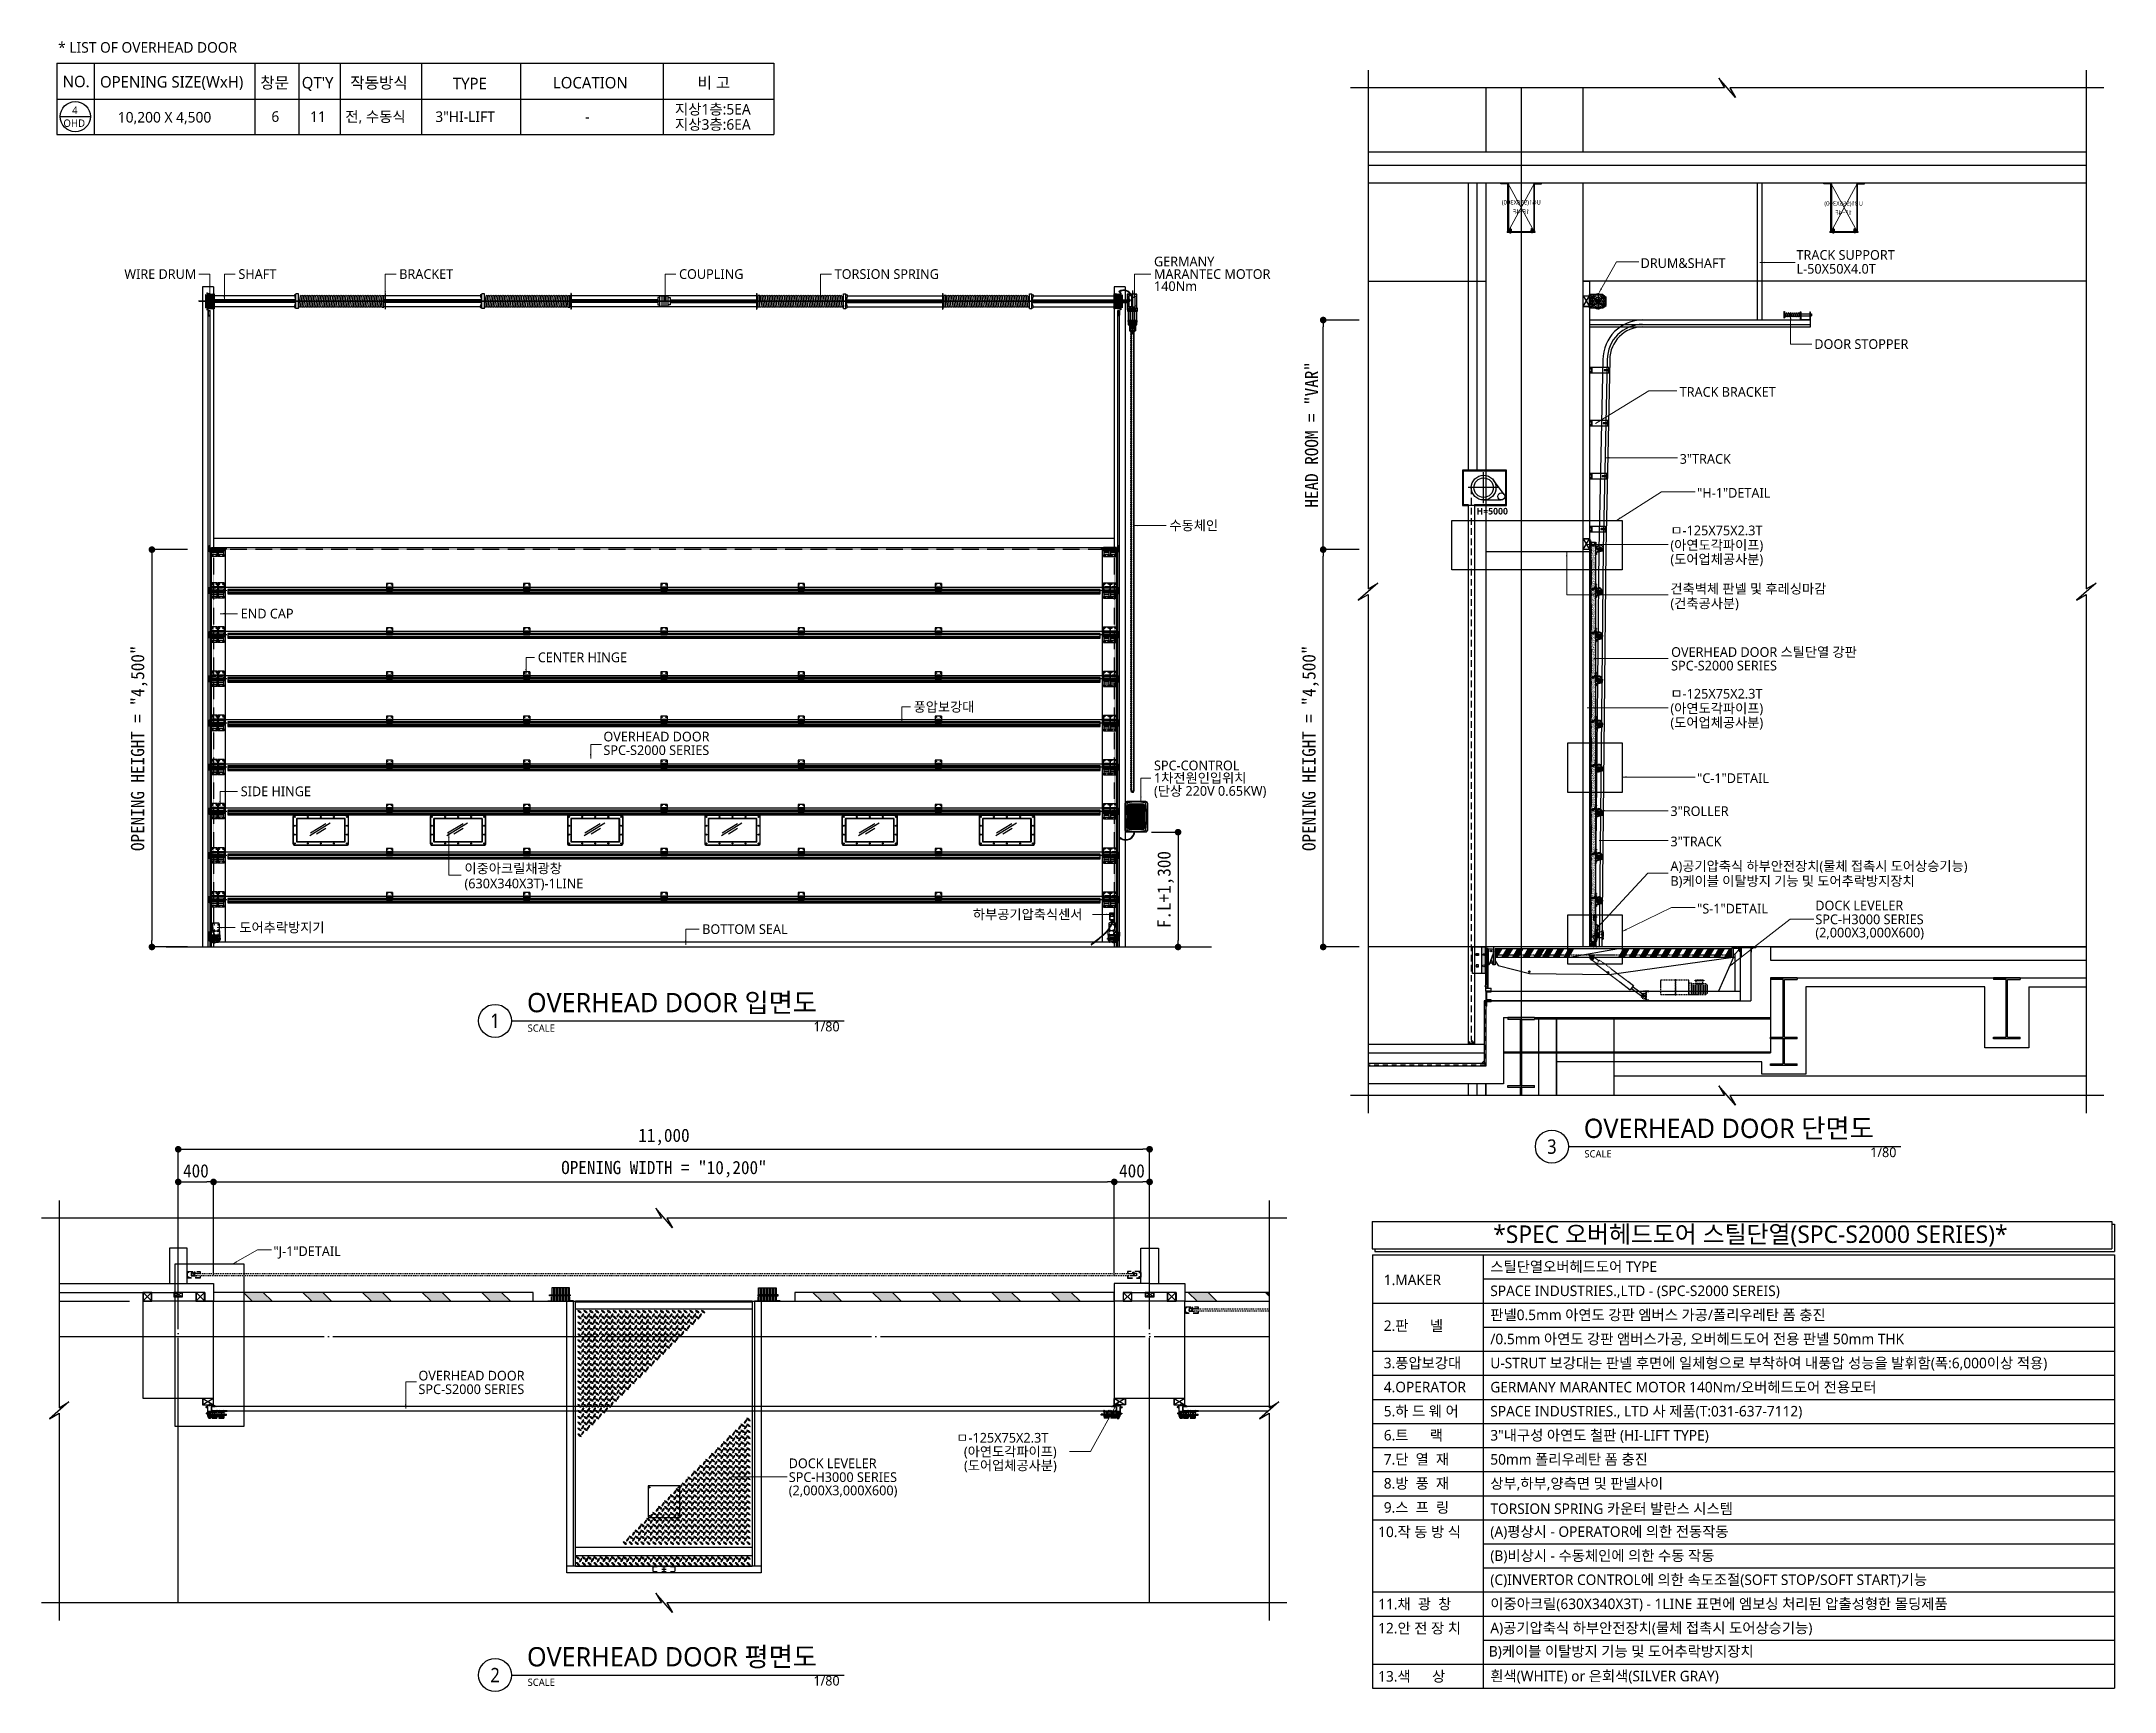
# Model space of a CAD drawing. Header units: millimetres. Extents: x 909 to 159266, y 137 to 21462.
# Drawn here: x 78800 to 102276, y 2454 to 21141 of the extents above; entities that cross this region are included whole.
import ezdxf
from ezdxf.enums import TextEntityAlignment as Align

# ---------------------------------------------------------------- set-up
doc = ezdxf.new("R2010")
doc.units = ezdxf.units.MM
doc.header["$LTSCALE"] = 50
doc.header["$MEASUREMENT"] = 0
for name, pattern in [('CENTER', [2, 1.25, -0.25, 0.25, -0.25]), ('DASHED2', [0.375, 0.25, -0.125]), ('HIDDEN', [2, 1, -1]), ('HIDDEN2', [0.1875, 0.125, -0.0625]), ('주단면도-1$0$AF_01_Xref_X열_SEC_REV_01$0$HID', [2.3, 1.5, -0.8]), ('주단면도-1$0$HID', [2, 1.1, -0.9]), ('주단면도-1$0$주단면도-1$0$STD_CENTER', [66, 60, -2, 2, -2]), ('지상1층 평면도$0$CEN', [62, 60, -1, 0, -1]), ('지상1층 평면도$0$HID', [2, 1.1, -0.9])]:
    doc.linetypes.add(name, pattern=pattern)
doc.layers.get('Defpoints').update_dxf_attribs({"color": 181})
for name, color, linetype in [('1212', 7, 'Continuous'), ('252', 252, 'Continuous'), ('3', 3, 'Continuous'), ('CENTER', 1, 'CENTER'), ('COL', 2, 'Continuous'), ('DIM', 7, 'Continuous'), ('FIN', 5, 'Continuous'), ('HONTAI_1', 4, 'Continuous'), ('LC-003-002-----0', 1, 'Continuous'), ('OHD Frame', 2, 'Continuous'), ('OHD Panel', 5, 'Continuous'), ('OHD Track', 4, 'Continuous'), ('TEXT', 3, 'Continuous'), ('TEXT4', 4, 'Continuous'), ('건축120130$0$MARK', 3, 'Continuous'), ('오버헤드 FR', 1, 'Continuous'), ('주단면도-1$0$A-30', 30, 'Continuous'), ('주단면도-1$0$AF_01_Xref_X열_SEC_REV_01$0$DF', 7, 'Continuous'), ('주단면도-1$0$AF_01_Xref_X열_SEC_REV_01$0$STL', 7, 'Continuous'), ('주단면도-1$0$HID', 7, '주단면도-1$0$HID'), ('주단면도-1$0$주단면도-1$0$A-FIN-TYP1', 6, 'Continuous'), ('주단면도-1$0$주단면도-1$0$A-FLOR-GW', 6, 'Continuous'), ('주단면도-1$0$주단면도-1$0$A-SECT-ELEV', 8, 'Continuous'), ('주단면도-1$0$주단면도-1$0$A-ST-AXIS-CEN', 252, '주단면도-1$0$주단면도-1$0$STD_CENTER'), ('주단면도-1$0$주단면도-1$0$A-ST-CONC', 2, 'Continuous'), ('주단면도-1$0$주단면도-1$0$저온단열', 160, 'Continuous'), ('주단면도-1$0$철골', 2, 'Continuous'), ('지상1층 평면도$0$A-FLOR-FLIN-TYP2', 8, 'Continuous'), ('지상1층 평면도$0$A-FLOR-GW', 6, 'Continuous'), ('지상1층 평면도$0$A-ST-AXIS-CEN', 252, '지상1층 평면도$0$CEN'), ('지상1층 평면도$0$A-ST-COL', 2, 'Continuous'), ('지상1층 평면도$0$AF_01_Xref_PLAN_REV_01$0$_시설물', 9, 'Continuous'), ('지상1층 평면도$0$XREF-PLAN$0$A-STEEL', 7, 'Continuous'), ('지상1층 평면도$0$방화셔터', 11, '지상1층 평면도$0$HID'), ('케이블드럼', 9, 'Continuous'), ('풍압보강대', 2, 'Continuous')]:
    doc.layers.add(name, color=color, linetype=linetype)
for name, color, linetype, lineweight in [('건축120130$0$TEX', 3, 'Continuous', 15), ('주단면도-1$0$A-CLXM-STL1', 3, 'Continuous', 25), ('주단면도-1$0$A-ELEV-LIN2', 7, 'Continuous', 25)]:
    doc.layers.add(name, color=color, linetype=linetype, lineweight=lineweight)
doc.layers.add('주단면도-1$0$A-XXXX-NPLT', color=144, linetype='Continuous', lineweight=15, plot=False)
doc.styles.add('2020음성 1차', font='나눔고딕Bold.ttf')
doc.styles.get("Standard").update_dxf_attribs({"font": 'NanumGothicBold.ttf'})
doc.styles.add('돋움체', font='')
doc.styles.add('울릉도M', font='NanumGothic.ttf')
doc.styles.add('주단면도-1$0$AF_01_Xref_X열_SEC_REV_01$0$TEXT', font='')
doc.styles.add('주단면도-1$0$맑은고딕', font='')
doc.styles.get('돋움체').set_extended_font_data('DotumChe')
doc.styles.get('주단면도-1$0$AF_01_Xref_X열_SEC_REV_01$0$TEXT').set_extended_font_data('NanumGothic', bold=True)
doc.styles.get('주단면도-1$0$맑은고딕').set_extended_font_data('Malgun Gothic')
doc.dimstyles.new('ISO-25', dxfattribs={"dimtxt": 2.5, "dimasz": 2.5, "dimexe": 1.25, "dimexo": 0.625, "dimtad": 1, "dimtxsty": 'Standard', "dimcen": 2.5, "dimadec": 0, "dimazin": 0, "dimtfac": 1, "dimtmove": 0, "dimatfit": 3, "dimfxl": 1, "dimarcsym": 0})
doc.dimstyles.new('류재성$0', dxfattribs={"dimscale": 50, "dimtxt": 3, "dimasz": 1.5, "dimexe": 0, "dimexo": 2, "dimgap": 1, "dimtad": 1, "dimdec": 0, "dimdsep": 46, "dimlunit": 6, "dimtxsty": '2020음성 1차', "dimblk1": 'DOT', "dimblk2": 'DOT', "dimsah": 1, "dimcen": 0.09, "dimclrt": 4, "dimadec": 0, "dimazin": 0, "dimtfac": 1, "dimtdec": 4, "dimtofl": 0, "dimtmove": 0, "dimatfit": 3, "dimldrblk": 'DOT', "dimfxl": 1, "dimtolj": 1, "dimtzin": 0, "dimarcsym": 0})

msp = doc.modelspace()

# ---------------------------------------------------------------- texts
at = {"layer": 'TEXT', "color": 4, "style": '울릉도M'}
msp.add_text('*SPEC 오버헤드도어 스틸단열(SPC-S2000 SERIES)*', height=198.079, dxfattribs=at).set_placement((98152.6, 7633.3, 0), align=Align.MIDDLE_CENTER)
at = {"layer": 'TEXT4', "style": '울릉도M'}
for s, height, p in [('* LIST OF OVERHEAD DOOR', 119.71, (78989.1, 21013.7, 0)), ('NO.', 129.69, (79040, 20622.2, 0)), ('OPENING SIZE(WxH)', 129.686, (79463.1, 20618.7, 0)), ('창문', 129.69, (81278.5, 20609.1, 0)), ("QT'Y", 129.69, (81747.7, 20609.1, 0)), ('작동방식', 129.69, (82297.6, 20609.1, 0)), ('TYPE', 129.69, (83458.3, 20600.2, 0)), ('LOCATION', 129.69, (84592.4, 20609.1, 0)), ('비 고', 129.69, (86229.3, 20609.1, 0)), ('지상1층:5EA', 119.71, (85974.4, 20313.7, 0)), ('OHD', 83.8, (79048.2, 20173.8, 0)), ('4', 83.8, (79146.6, 20320.4, 0)), ('10,200 X 4,500', 119.71, (79664.4, 20222.8, 0)), ('6', 119.7, (81403.9, 20230.6, 0)), ('11', 119.71, (81842.3, 20230.6, 0)), ('전, 수동식', 119.71, (82241.1, 20229.9, 0)), ('3"HI-LIFT', 119.71, (83260.3, 20229.1, 0)), ('-', 119.7, (84956.9, 20229.1, 0)), ('지상3층:6EA', 119.71, (85974.4, 20141.2, 0)), ('스틸단열오버헤드도어 TYPE', 119.095, (95207.1, 7205.1, 0)), ('1.MAKER', 119.1, (94000.7, 7056.2, 0)), ('SPACE INDUSTRIES.,LTD - (SPC-S2000 SEREIS)', 119.095, (95207.1, 6932.4, 0)), ('2.판      넬', 119.1, (94000.7, 6537.4, 0)), ('판넬0.5mm 아연도 강판 엠버스 가공/폴리우레탄 폼 충진', 119.095, (95207.1, 6659.8, 0)), ('/0.5mm 아연도 강판 앰버스가공, 오버헤드도어 전용 판넬 50mm THK', 119.095, (95207.1, 6387.1, 0)), ('3.풍압보강대', 119.1, (94000.7, 6115.1, 0)), ('U-STRUT 보강대는 판넬 후면에 일체형으로 부착하여 내풍압 성능을 발휘함(폭:6,000이상 적용)', 119.095, (95207.1, 6114.4, 0)), ('4.OPERATOR', 119.1, (94000.7, 5842.5, 0)), ('GERMANY MARANTEC MOTOR 140Nm/오버헤드도어 전용모터', 119.095, (95207.1, 5841.7, 0)), ('5.하 드 웨 어', 119.1, (94000.7, 5569.8, 0)), ('SPACE INDUSTRIES., LTD 사 제품(T:031-637-7112)', 119.095, (95207.1, 5569, 0)), ('6.트      랙', 119.1, (94000.7, 5297.1, 0)), ('3"내구성 아연도 철판 (HI-LIFT TYPE)', 119.095, (95207.1, 5296.3, 0)), ('7.단  열  재', 119.1, (94000.7, 5024.4, 0)), ('50mm 폴리우레탄 폼 충진', 119.095, (95207.1, 5023.6, 0)), ('8.방  풍  재', 119.1, (94000.7, 4751.7, 0)), ('상부,하부,양측면 및 판넬사이', 119.095, (95207.1, 4750.9, 0)), ('9.스  프  링', 119.1, (94000.7, 4479, 0)), ('TORSION SPRING 카운터 발란스 시스템', 119.095, (95208.2, 4464.9, 0)), ('10.작 동 방 식', 119.1, (93937, 4202.7, 0)), ('(A)평상시 - OPERATOR에 의한 전동작동', 119.095, (95207.1, 4205.5, 0)), ('(B)비상시 - 수동체인에 의한 수동 작동', 119.095, (95207.1, 3932.8, 0)), ('(C)INVERTOR CONTROL에 의한 속도조절(SOFT STOP/SOFT START)기능', 119.095, (95207.1, 3660.1, 0)), ('이중아크릴(630X340X3T) - 1LINE 표면에 엠보싱 처리된 압출성형한 몰딩제품', 119.095, (95207.1, 3387.4, 0)), ('11.채  광  창', 119.1, (93937, 3384.6, 0)), ('12.안 전 장 치', 119.1, (93937, 3111.9, 0)), ('A)공기압축식 하부안전장치(물체 접촉시 도어상승기능)', 119.095, (95207.1, 3114.7, 0)), ('B)케이블 이탈방지 기능 및 도어추락방지장치', 119.095, (95190.2, 2849.8, 0)), ('13.색      상', 119.095, (93937, 2566.5, 0)), ('흰색(WHITE) or 은회색(SILVER GRAY)', 119.095, (95207.1, 2569.3, 0))]:
    msp.add_text(s, height=height, dxfattribs=at).set_placement(p)
at = {"layer": '건축120130$0$MARK', "color": 0, "style": '울릉도M'}
for s, height, p in [('OVERHEAD DOOR 입면도', 218.328, (84298.4, 10146.7, 0)), ('SCALE', 81.87, (84305.1, 9926.3, 0)), ('OVERHEAD DOOR 단면도', 218.328, (96265.8, 8722.9, 0)), ('SCALE', 81.87, (96272.4, 8502.4, 0)), ('OVERHEAD DOOR 평면도', 218.328, (84298.4, 2738.3, 0)), ('SCALE', 81.87, (84305.1, 2517.9, 0))]:
    msp.add_text(s, height=height, dxfattribs=at).set_placement(p)
at = {"layer": '건축120130$0$MARK', "color": 0, "style": '울릉도M', "width": 0.875}
for s, p in [('1', (83936.9, 10049.2, 0)), ('3', (95904.3, 8625.3, 0)), ('2', (83936.9, 2640.8, 0))]:
    msp.add_text(s, height=163.7, dxfattribs=at).set_placement(p, align=Align.MIDDLE)
at = {"layer": '건축120130$0$MARK', "color": 0, "style": '울릉도M'}
for p in [(87838.7, 9929.7, 0), (99806.1, 8505.8, 0), (87838.7, 2521.2, 0)]:
    msp.add_text('1/80', height=109.16, dxfattribs=at).set_placement(p, align=Align.RIGHT)
at = {"layer": '건축120130$0$TEX', "style": '울릉도M'}
for s, height, p in [('WIRE DRUM', 109.84, (79738.5, 18452.1, 0)), ('SHAFT', 109.84, (81030.2, 18452.1, 0)), ('BRACKET', 109.84, (82851.5, 18452.1, 0)), ('COUPLING', 109.84, (86020.1, 18452.1, 0)), ('TORSION SPRING', 109.843, (87782.5, 18452.1, 0)), ('GERMANY', 109.84, (91398.6, 18593.9, 0)), ('MARANTEC MOTOR', 109.843, (91398.6, 18452.1, 0)), ('DRUM&SHAFT', 109.84, (96909.1, 18576, 0)), ('TRACK SUPPORT', 109.843, (98674.7, 18668.4, 0)), ('L-50X50X4.0T', 109.843, (98674.7, 18511.2, 0)), ('140Nm', 109.84, (91398.6, 18314.7, 0)), ('DOOR STOPPER', 109.843, (98876.2, 17659.1, 0)), ('TRACK BRACKET', 109.843, (97351.7, 17117, 0)), ('3"TRACK', 109.84, (97351.7, 16358.4, 0)), ('"H-1"DETAIL', 109.843, (97549.6, 15974, 0)), ('수동체인', 109.84, (91573, 15605.1, 0)), ('(아연도각파이프)', 109.84, (97246.8, 15383, 0)), ('ㅁ-125X75X2.3T', 109.843, (97246.8, 15548.5, 0)), ('(도어업체공사분)', 109.84, (97246.8, 15222.4, 0)), ('(건축공사분)', 109.84, (97246.8, 14722.8, 0)), ('건축벽체 판넬 및 후레싱마감', 109.843, (97246.8, 14888.3, 0)), ('END CAP', 109.84, (81056.5, 14606.6, 0)), ('CENTER HINGE', 109.843, (84420.4, 14111.3, 0)), ('SPC-S2000 SERIES', 109.843, (97254.8, 14017.6, 0)), ('OVERHEAD DOOR 스틸단열 강판', 109.843, (97254.8, 14171.3, 0)), ('풍압보강대', 109.84, (88676.5, 13550.6, 0)), ('(아연도각파이프)', 109.84, (97246.8, 13533.8, 0)), ('ㅁ-125X75X2.3T', 109.843, (97246.8, 13699.3, 0)), ('(도어업체공사분)', 109.84, (97246.8, 13373.2, 0)), ('SPC-S2000 SERIES', 109.843, (85163.7, 13060, 0)), ('OVERHEAD DOOR', 109.843, (85163.7, 13213.7, 0)), ('SPC-CONTROL', 109.843, (91398.6, 12887.1, 0)), ('SIDE HINGE', 109.84, (81056.5, 12593.6, 0)), ('(단상 220V 0.65KW)', 109.843, (91398.6, 12598.3, 0)), ('1차전원인입위치', 109.84, (91398.6, 12745.3, 0)), ('"C-1"DETAIL', 109.843, (97549.6, 12742.9, 0)), ('3"ROLLER', 109.84, (97246.8, 12369.4, 0)), ('3"TRACK', 109.84, (97246.8, 12025.8, 0)), ('이중아크릴채광창', 109.84, (83590.3, 11721.1, 0)), ('A)공기압축식 하부안전장치(물체 접촉시 도어상승기능)', 109.843, (97247, 11747.3, 0)), ('(630X340X3T)-1LINE', 109.843, (83590.3, 11550.2, 0)), ('B)케이블 이탈방지 기능 및 도어추락방지장치', 109.843, (97247, 11578.5, 0)), ('하부공기압축식센서', 109.84, (89347.9, 11200.9, 0)), ('"S-1"DETAIL', 109.843, (97549.6, 11265.3, 0)), ('DOCK LEVELER', 109.843, (98887.3, 11300.7, 0)), ('도어추락방지기', 109.84, (81040.7, 11051.6, 0)), ('BOTTOM SEAL', 109.843, (86282.2, 11033.1, 0)), ('(2,000X3,000X600)', 109.843, (98888.5, 10994, 0)), ('SPC-H3000 SERIES', 109.843, (98888.5, 11144.3, 0)), ('"J-1"DETAIL', 109.843, (81427.8, 7385.8, 0)), ('SPC-S2000 SERIES', 109.843, (83068.9, 5822.6, 0)), ('OVERHEAD DOOR', 109.843, (83068.9, 5976.4, 0)), ('ㅁ-125X75X2.3T', 109.843, (89159.5, 5272.7, 0)), ('(아연도각파이프)', 109.84, (89246, 5116.2, 0)), ('SPC-H3000 SERIES', 109.843, (87262.6, 4827, 0)), ('DOCK LEVELER', 109.843, (87261.5, 4983.4, 0)), ('(도어업체공사분)', 109.84, (89247.2, 4959.8, 0)), ('(2,000X3,000X600)', 109.843, (87262.6, 4676.6, 0))]:
    msp.add_text(s, height=height, dxfattribs=at).set_placement(p)

# ---------------------------------------------------------------- blocks, each defined once
blk = doc.blocks.new('_Dot')
at = {"layer": 'DIM', "color": 0, "lineweight": -2}
blk.add_line((-0.5, 0), (-1, 0), dxfattribs=at)
at = {"layer": 'DIM', "color": 0, "const_width": 0.5}
blk.add_lwpolyline([(-0.25, 0, 1), (0.25, 0, 1)], format="xyb", close=True, dxfattribs=at)
blk = doc.blocks.new('*D5548')
at = {"layer": '252', "color": 0, "lineweight": -2}
for p, q in [((91372, 12186), (91671, 12186)), ((91671, 12111), (91671, 10961)), ((91491, 10886), (91671, 10886))]:
    blk.add_line(p, q, dxfattribs=at)
at = {"layer": 'Defpoints', "color": 0}
for p in [(91272, 12186), (91391, 10886), (91671, 10886)]:
    blk.add_point(p, dxfattribs=at)
at = {"layer": '252', "color": 0, "linetype": 'ByBlock', "lineweight": -2, "xscale": 75, "yscale": 75, "zscale": 75}
for p, rotation in [((91671, 12186), 90), ((91671, 10886), 270)]:
    blk.add_blockref('_Dot', p, dxfattribs=dict(at, rotation=rotation))
at = {"layer": '252', "color": 4, "insert": (91531, 11536), "char_height": 150, "attachment_point": 5, "rotation": 90, "style": '돋움체'}
blk.add_mtext('\\A1;F.L+1,300', dxfattribs=at)
blk = doc.blocks.new('*D5549')
at = {"layer": '252', "color": 0, "lineweight": -2}
for p, q in [((80453, 15386), (80051, 15386)), ((80051, 15311), (80051, 10961)), ((80453, 10886), (80051, 10886))]:
    blk.add_line(p, q, dxfattribs=at)
at = {"layer": 'Defpoints', "color": 0}
for p in [(80553, 15386), (80051, 10886), (80553, 10886)]:
    blk.add_point(p, dxfattribs=at)
at = {"layer": '252', "color": 0, "linetype": 'ByBlock', "lineweight": -2, "xscale": 75, "yscale": 75, "zscale": 75}
for p, rotation in [((80051, 15386), 90), ((80051, 10886), 270)]:
    blk.add_blockref('_Dot', p, dxfattribs=dict(at, rotation=rotation))
at = {"layer": '252', "color": 4, "insert": (79908, 13136), "char_height": 150, "attachment_point": 5, "rotation": 90, "style": '돋움체'}
blk.add_mtext('\\A1;OPENING HEIGHT = "4,500"', dxfattribs=at)
blk = doc.blocks.new('3인치 TOP HINGE')
at = {"color": 8, "linetype": 'HIDDEN'}
for p, q in [((63207, 108651, 0), (63112, 108651, 0)), ((63112, 108640, 0), (63112, 108651, 0)), ((63207, 108640, 0), (63112, 108640, 0)), ((63137, 108639, 0), (63207, 108639, 0)), ((63283, 108651, 0), (63188, 108651, 0)), ((63188, 108640, 0), (63188, 108651, 0)), ((63283, 108640, 0), (63188, 108640, 0)), ((63213, 108639, 0), (63283, 108639, 0)), ((63316, 108651, 0), (63289, 108651, 0)), ((63316, 108640, 0), (63289, 108640, 0))]:
    blk.add_line(p, q, dxfattribs=at)
at = {"color": 8}
for p, q in [((63137, 108660, 0), (63137, 108637, 0)), ((63207, 108660, 0), (63137, 108660, 0)), ((63137, 108651, 0), (63207, 108651, 0)), ((63137, 108637, 0), (63165, 108637, 0)), ((63144, 108579, 0), (63137, 108577, 0)), ((63137, 108577, 0), (63137, 108558, 0)), ((63137, 108558, 0), (63207, 108558, 0)), ((63143, 108633, 0), (63138, 108637, 0)), ((63140, 108617, 0), (63140, 108630, 0)), ((63140, 108617, 0), (63143, 108617, 0)), ((63144, 108635, 0), (63141, 108637, 0)), ((63143, 108580, 0), (63143, 108622, 0)), ((63143, 108618, 0), (63201, 108618, 0)), ((63143, 108601, 0), (63201, 108601, 0)), ((63144, 108627, 0), (63153, 108627, 0)), ((63144, 108579, 0), (63200, 108579, 0)), ((63145, 108624, 0), (63152, 108624, 0)), ((63152, 108620, 0), (63152, 108624, 0)), ((63153, 108627, 0), (63153, 108633, 0)), ((63153, 108627, 0), (63153, 108633, 0)), ((63153, 108626, 0), (63157, 108626, 0)), ((63153, 108620, 0), (63153, 108624, 0)), ((63153, 108623, 0), (63158, 108623, 0)), ((63158, 108627, 0), (63158, 108633, 0)), ((63158, 108627, 0), (63158, 108633, 0)), ((63158, 108627, 0), (63163, 108627, 0)), ((63158, 108627, 0), (63163, 108627, 0)), ((63158, 108624, 0), (63163, 108624, 0)), ((63158, 108624, 0), (63163, 108624, 0)), ((63158, 108620, 0), (63158, 108624, 0)), ((63158, 108620, 0), (63158, 108624, 0)), ((63158, 108624, 0), (63158, 108624, 0)), ((63163, 108633, 0), (63163, 108632, 0)), ((63164, 108629, 0), (63163, 108627, 0)), ((63165, 108640, 0), (63165, 108634, 0)), ((63165, 108634, 0), (63172, 108631, 0)), ((63172, 108637, 0), (63166, 108639, 0)), ((63166, 108630, 0), (63167, 108630, 0)), ((63167, 108630, 0), (63166, 108626, 0)), ((63167, 108618, 0), (63167, 108629, 0)), ((63167, 108618, 0), (63177, 108618, 0)), ((63168, 108641, 0), (63168, 108642, 0)), ((63168, 108642, 0), (63168, 108642, 0)), ((63168, 108642, 0), (63168, 108642, 0)), ((63168, 108642, 0), (63168, 108642, 0)), ((63168, 108640, 0), (63168, 108641, 0)), ((63168, 108641, 0), (63168, 108641, 0)), ((63168, 108640, 0), (63168, 108640, 0)), ((63168, 108640, 0), (63168, 108640, 0)), ((63168, 108639, 0), (63168, 108639, 0)), ((63168, 108639, 0), (63168, 108639, 0)), ((63168, 108625, 0), (63168, 108629, 0)), ((63168, 108629, 0), (63177, 108629, 0)), ((63168, 108625, 0), (63177, 108625, 0)), ((63172, 108636, 0), (63172, 108631, 0)), ((63172, 108631, 0), (63179, 108634, 0)), ((63173, 108637, 0), (63179, 108639, 0)), ((63177, 108641, 0), (63177, 108642, 0)), ((63177, 108642, 0), (63177, 108642, 0)), ((63177, 108642, 0), (63177, 108642, 0)), ((63177, 108640, 0), (63177, 108641, 0)), ((63177, 108641, 0), (63177, 108641, 0)), ((63177, 108640, 0), (63177, 108640, 0)), ((63177, 108640, 0), (63177, 108640, 0)), ((63177, 108639, 0), (63177, 108639, 0)), ((63177, 108639, 0), (63177, 108639, 0)), ((63177, 108618, 0), (63177, 108629, 0)), ((63177, 108625, 0), (63177, 108629, 0)), ((63177, 108627, 0), (63187, 108627, 0)), ((63177, 108624, 0), (63186, 108624, 0)), ((63179, 108640, 0), (63179, 108634, 0)), ((63179, 108637, 0), (63207, 108637, 0)), ((63181, 108633, 0), (63181, 108632, 0)), ((63186, 108620, 0), (63186, 108624, 0)), ((63186, 108624, 0), (63186, 108624, 0)), ((63187, 108627, 0), (63187, 108633, 0)), ((63187, 108627, 0), (63187, 108633, 0)), ((63191, 108626, 0), (63187, 108626, 0)), ((63187, 108620, 0), (63187, 108624, 0)), ((63192, 108623, 0), (63187, 108623, 0)), ((63192, 108627, 0), (63192, 108633, 0)), ((63192, 108627, 0), (63192, 108633, 0)), ((63192, 108627, 0), (63200, 108627, 0)), ((63192, 108624, 0), (63199, 108624, 0)), ((63192, 108620, 0), (63192, 108624, 0)), ((63192, 108620, 0), (63192, 108624, 0)), ((63200, 108635, 0), (63203, 108637, 0)), ((63200, 108579, 0), (63207, 108577, 0)), ((63201, 108580, 0), (63201, 108622, 0)), ((63201, 108617, 0), (63204, 108617, 0)), ((63202, 108633, 0), (63206, 108637, 0)), ((63204, 108617, 0), (63204, 108630, 0)), ((63207, 108660, 0), (63207, 108637, 0)), ((63207, 108577, 0), (63207, 108558, 0)), ((63213, 108660, 0), (63213, 108637, 0)), ((63283, 108660, 0), (63213, 108660, 0)), ((63213, 108651, 0), (63283, 108651, 0)), ((63213, 108637, 0), (63241, 108637, 0)), ((63220, 108579, 0), (63213, 108577, 0)), ((63213, 108577, 0), (63213, 108558, 0)), ((63213, 108558, 0), (63283, 108558, 0)), ((63219, 108633, 0), (63214, 108637, 0)), ((63216, 108617, 0), (63216, 108630, 0)), ((63216, 108617, 0), (63219, 108617, 0)), ((63220, 108635, 0), (63217, 108637, 0)), ((63219, 108580, 0), (63219, 108622, 0)), ((63219, 108618, 0), (63277, 108618, 0)), ((63219, 108601, 0), (63277, 108601, 0)), ((63220, 108627, 0), (63229, 108627, 0)), ((63220, 108579, 0), (63276, 108579, 0)), ((63221, 108624, 0), (63228, 108624, 0)), ((63228, 108620, 0), (63228, 108624, 0)), ((63229, 108627, 0), (63229, 108633, 0)), ((63229, 108627, 0), (63229, 108633, 0)), ((63229, 108626, 0), (63233, 108626, 0)), ((63229, 108620, 0), (63229, 108624, 0)), ((63229, 108623, 0), (63234, 108623, 0)), ((63234, 108627, 0), (63234, 108633, 0)), ((63234, 108627, 0), (63234, 108633, 0)), ((63234, 108627, 0), (63239, 108627, 0)), ((63234, 108627, 0), (63239, 108627, 0)), ((63234, 108624, 0), (63239, 108624, 0)), ((63234, 108624, 0), (63239, 108624, 0)), ((63234, 108620, 0), (63234, 108624, 0)), ((63234, 108620, 0), (63234, 108624, 0)), ((63234, 108624, 0), (63234, 108624, 0)), ((63239, 108633, 0), (63239, 108632, 0)), ((63240, 108629, 0), (63239, 108627, 0)), ((63241, 108640, 0), (63241, 108634, 0)), ((63241, 108634, 0), (63248, 108631, 0)), ((63248, 108637, 0), (63242, 108639, 0)), ((63242, 108630, 0), (63243, 108630, 0)), ((63243, 108630, 0), (63242, 108626, 0)), ((63243, 108618, 0), (63243, 108629, 0)), ((63243, 108618, 0), (63253, 108618, 0)), ((63244, 108641, 0), (63244, 108642, 0)), ((63244, 108642, 0), (63244, 108642, 0)), ((63244, 108642, 0), (63244, 108642, 0)), ((63244, 108642, 0), (63244, 108642, 0)), ((63244, 108640, 0), (63244, 108641, 0)), ((63244, 108641, 0), (63244, 108641, 0)), ((63244, 108640, 0), (63244, 108640, 0)), ((63244, 108640, 0), (63244, 108640, 0)), ((63244, 108639, 0), (63244, 108639, 0)), ((63244, 108639, 0), (63244, 108639, 0)), ((63244, 108625, 0), (63244, 108629, 0)), ((63244, 108629, 0), (63253, 108629, 0)), ((63244, 108625, 0), (63253, 108625, 0)), ((63248, 108636, 0), (63248, 108631, 0)), ((63248, 108631, 0), (63255, 108634, 0)), ((63249, 108637, 0), (63255, 108639, 0)), ((63253, 108641, 0), (63253, 108642, 0)), ((63253, 108642, 0), (63253, 108642, 0)), ((63253, 108642, 0), (63253, 108642, 0)), ((63253, 108640, 0), (63253, 108641, 0)), ((63253, 108641, 0), (63253, 108641, 0)), ((63253, 108640, 0), (63253, 108640, 0)), ((63253, 108640, 0), (63253, 108640, 0)), ((63253, 108639, 0), (63253, 108639, 0)), ((63253, 108639, 0), (63253, 108639, 0)), ((63253, 108618, 0), (63253, 108629, 0)), ((63253, 108625, 0), (63253, 108629, 0)), ((63253, 108627, 0), (63263, 108627, 0)), ((63253, 108624, 0), (63262, 108624, 0)), ((63255, 108640, 0), (63255, 108634, 0)), ((63255, 108637, 0), (63283, 108637, 0)), ((63257, 108633, 0), (63257, 108632, 0)), ((63262, 108620, 0), (63262, 108624, 0)), ((63262, 108624, 0), (63262, 108624, 0)), ((63263, 108627, 0), (63263, 108633, 0)), ((63263, 108627, 0), (63263, 108633, 0)), ((63267, 108626, 0), (63263, 108626, 0)), ((63263, 108620, 0), (63263, 108624, 0)), ((63268, 108623, 0), (63263, 108623, 0)), ((63268, 108627, 0), (63268, 108633, 0)), ((63268, 108627, 0), (63268, 108633, 0)), ((63268, 108627, 0), (63276, 108627, 0)), ((63268, 108624, 0), (63275, 108624, 0)), ((63268, 108620, 0), (63268, 108624, 0)), ((63268, 108620, 0), (63268, 108624, 0)), ((63276, 108635, 0), (63279, 108637, 0)), ((63276, 108579, 0), (63283, 108577, 0)), ((63277, 108580, 0), (63277, 108622, 0)), ((63277, 108617, 0), (63280, 108617, 0)), ((63278, 108633, 0), (63282, 108637, 0)), ((63280, 108617, 0), (63280, 108630, 0)), ((63283, 108660, 0), (63283, 108637, 0)), ((63283, 108577, 0), (63283, 108558, 0)), ((63305, 108616, 0), (63305, 108674, 0)), ((63316, 108616, 0), (63316, 108674, 0))]:
    blk.add_line(p, q, dxfattribs=at)
at = {"color": 8, "linetype": 'HIDDEN', "elevation": 0}
for points in [[(63152, 108651), (63153, 108649), (63150, 108643), (63143, 108643), (63140, 108649), (63141, 108651)], [(63204, 108651), (63205, 108649), (63202, 108643), (63195, 108643), (63192, 108649), (63193, 108651)], [(63228, 108651), (63229, 108649), (63226, 108643), (63219, 108643), (63216, 108649), (63217, 108651)], [(63280, 108651), (63281, 108649), (63278, 108643), (63271, 108643), (63268, 108649), (63269, 108651)]]:
    blk.add_lwpolyline(points, dxfattribs=at)
at = {"color": 8, "elevation": 0}
for points in [[(63141, 108651), (63143, 108655), (63150, 108655), (63152, 108651)], [(63193, 108651), (63195, 108655), (63202, 108655), (63204, 108651)], [(63217, 108651), (63219, 108655), (63226, 108655), (63228, 108651)], [(63269, 108651), (63271, 108655), (63278, 108655), (63280, 108651)]]:
    blk.add_lwpolyline(points, dxfattribs=at)
for points in [[(63154, 108574), (63157, 108568), (63154, 108562), (63147, 108562), (63144, 108568), (63147, 108574)], [(63198, 108574), (63201, 108568), (63198, 108562), (63191, 108562), (63188, 108568), (63191, 108574)], [(63230, 108574), (63233, 108568), (63230, 108562), (63223, 108562), (63220, 108568), (63223, 108574)], [(63274, 108574), (63277, 108568), (63274, 108562), (63267, 108562), (63264, 108568), (63267, 108574)]]:
    blk.add_lwpolyline(points, close=True, dxfattribs=at)
at = {"color": 8}
for centre, radius in [((63150, 108568, 0), 3.53), ((63150, 108568, 0), 2.7), ((63194, 108568, 0), 3.53), ((63194, 108568, 0), 2.7), ((63226, 108568, 0), 3.53), ((63226, 108568, 0), 2.7), ((63270, 108568, 0), 3.53), ((63270, 108568, 0), 2.7)]:
    blk.add_circle(centre, radius, dxfattribs=at)
for centre, radius, start, end in [((63145, 108629, 0), 4.96, 102.1217, 168.8588), ((63144, 108623, 0), 4, 90, 180), ((63145, 108622, 0), 2, 90, 180), ((63144, 108580, 0), 1, 180, 270), ((63146, 108649, 0), 3.53, 33.9806, 146.0194), ((63144, 108634, 0), 0.5, 282.1217, 51.4669), ((63146, 108649, 0), 2.7, 47.0512, 132.9488), ((63152, 108624, 0), 1.09, 2.0148, 39.6589), ((63155, 108622, 0), 3.76, 217.0639, 322.9361), ((63155, 108630, 0), 3.76, 42.9905, 137.0095), ((63155, 108630, 0), 3.51, 44.5745, 135.4255), ((63153, 108627, 0), 0.5, 180, 270), ((63152, 108627, 0), 1.09, 2.0148, 39.6589), ((63153, 108624, 0), 0.5, 180, 270), ((63155, 108622, 0), 3.51, 218.4112, 321.5888), ((63157, 108627, 0), 0.5, 270, 0), ((63159, 108627, 0), 1.09, 140.3411, 177.9852), ((63158, 108624, 0), 0.5, 270, 0), ((63159, 108624, 0), 1.09, 140.3411, 177.9852), ((63163, 108627, 0), 3, 270, 338.125), ((63166, 108628, 0), 2, 90, 158.125), ((63166, 108638, 0), 0.811, 82.9492, 174.5861), ((63167, 108630, 0), 0.5, 338.125, 90), ((63172, 108638, 0), 14.1, 249.2199, 290.7801), ((63172, 108636, 0), 14.1, 249.2199, 290.7801), ((63168, 108642, 0), 0.0908, 315, 45), ((63168, 108642, 0), 0.0908, 135, 225), ((63174, 108664, 0), 22.2, 255.4144, 258.0189), ((63168, 108641, 0), 0.0908, 315, 45), ((63168, 108641, 0), 0.0908, 135, 225), ((63174, 108663, 0), 22.2, 255.4144, 278.8608), ((63168, 108640, 0), 0.0908, 135, 225), ((63168, 108640, 0), 0.0908, 135, 225), ((63168, 108640, 0), 0.0908, 315, 45), ((63174, 108662, 0), 22.2, 255.4144, 278.8608), ((63174, 108661, 0), 22.2, 255.4144, 278.8608), ((63168, 108639, 0), 0.0908, 315, 45), ((63174, 108664, 0), 22.2, 265.0057, 278.8608), ((63174, 108636, 0), 1.34, 110.5318, 172.9944), ((63171, 108636, 0), 1.34, 7.0056, 69.4682), ((63177, 108642, 0), 0.0908, 315, 45), ((63177, 108642, 0), 0.0908, 171.3665, 225), ((63177, 108641, 0), 0.0908, 315, 45), ((63177, 108641, 0), 0.0908, 135, 225), ((63177, 108640, 0), 0.0908, 315, 45), ((63177, 108640, 0), 0.0908, 135, 225), ((63177, 108640, 0), 0.0908, 135, 225), ((63177, 108639, 0), 0.0908, 315, 45), ((63179, 108638, 0), 0.811, 5.4139, 97.0508), ((63186, 108624, 0), 1.09, 2.0148, 39.6589), ((63189, 108622, 0), 3.76, 217.0639, 322.9361), ((63189, 108630, 0), 3.76, 42.9905, 137.0095), ((63189, 108630, 0), 3.51, 44.5745, 135.4255), ((63187, 108627, 0), 0.5, 180, 270), ((63186, 108627, 0), 1.09, 2.0148, 39.6589), ((63187, 108624, 0), 0.5, 180, 270), ((63189, 108622, 0), 3.51, 218.4112, 321.5888), ((63191, 108627, 0), 0.5, 270, 0), ((63193, 108627, 0), 1.09, 140.3411, 177.9852), ((63192, 108624, 0), 0.5, 270, 0), ((63193, 108624, 0), 1.09, 140.3411, 177.9852), ((63198, 108649, 0), 3.53, 33.9806, 146.0194), ((63198, 108649, 0), 2.7, 47.0512, 132.9488), ((63199, 108622, 0), 2, 0, 90), ((63201, 108634, 0), 0.5, 128.5331, 257.8783), ((63200, 108623, 0), 4, 0, 90), ((63200, 108580, 0), 1, 270, 0), ((63200, 108629, 0), 4.96, 11.1412, 77.8783), ((63221, 108629, 0), 4.96, 102.1217, 168.8588), ((63220, 108623, 0), 4, 90, 180), ((63221, 108622, 0), 2, 90, 180), ((63220, 108580, 0), 1, 180, 270), ((63222, 108649, 0), 3.53, 33.9806, 146.0194), ((63220, 108634, 0), 0.5, 282.1217, 51.4669), ((63222, 108649, 0), 2.7, 47.0512, 132.9488), ((63228, 108624, 0), 1.09, 2.0148, 39.6589), ((63231, 108622, 0), 3.76, 217.0639, 322.9361), ((63231, 108630, 0), 3.76, 42.9905, 137.0095), ((63231, 108630, 0), 3.51, 44.5745, 135.4255), ((63229, 108627, 0), 0.5, 180, 270), ((63228, 108627, 0), 1.09, 2.0148, 39.6589), ((63229, 108624, 0), 0.5, 180, 270), ((63231, 108622, 0), 3.51, 218.4112, 321.5888), ((63233, 108627, 0), 0.5, 270, 0), ((63235, 108627, 0), 1.09, 140.3411, 177.9852), ((63234, 108624, 0), 0.5, 270, 0), ((63235, 108624, 0), 1.09, 140.3411, 177.9852), ((63239, 108627, 0), 3, 270, 338.125), ((63242, 108628, 0), 2, 90, 158.125), ((63242, 108638, 0), 0.811, 82.9492, 174.5861), ((63243, 108630, 0), 0.5, 338.125, 90), ((63248, 108638, 0), 14.1, 249.2199, 290.7801), ((63248, 108636, 0), 14.1, 249.2199, 290.7801), ((63244, 108642, 0), 0.0908, 315, 45), ((63244, 108642, 0), 0.0908, 135, 225), ((63250, 108664, 0), 22.2, 255.4144, 258.0189), ((63244, 108641, 0), 0.0908, 315, 45), ((63244, 108641, 0), 0.0908, 135, 225), ((63250, 108663, 0), 22.2, 255.4144, 278.8608), ((63244, 108640, 0), 0.0908, 135, 225), ((63244, 108640, 0), 0.0908, 135, 225), ((63244, 108640, 0), 0.0908, 315, 45), ((63250, 108662, 0), 22.2, 255.4144, 278.8608), ((63250, 108661, 0), 22.2, 255.4144, 278.8608), ((63244, 108639, 0), 0.0908, 315, 45), ((63250, 108664, 0), 22.2, 265.0057, 278.8608), ((63250, 108636, 0), 1.34, 110.5318, 172.9944), ((63247, 108636, 0), 1.34, 7.0056, 69.4682), ((63253, 108642, 0), 0.0908, 315, 45), ((63253, 108642, 0), 0.0908, 171.3665, 225), ((63253, 108641, 0), 0.0908, 315, 45), ((63253, 108641, 0), 0.0908, 135, 225), ((63253, 108640, 0), 0.0908, 315, 45), ((63253, 108640, 0), 0.0908, 135, 225), ((63253, 108640, 0), 0.0908, 135, 225), ((63253, 108639, 0), 0.0908, 315, 45), ((63255, 108638, 0), 0.811, 5.4139, 97.0508), ((63262, 108624, 0), 1.09, 2.0148, 39.6589), ((63265, 108622, 0), 3.76, 217.0639, 322.9361), ((63265, 108630, 0), 3.76, 42.9905, 137.0095), ((63265, 108630, 0), 3.51, 44.5745, 135.4255), ((63263, 108627, 0), 0.5, 180, 270), ((63262, 108627, 0), 1.09, 2.0148, 39.6589), ((63263, 108624, 0), 0.5, 180, 270), ((63265, 108622, 0), 3.51, 218.4112, 321.5888), ((63267, 108627, 0), 0.5, 270, 360), ((63269, 108627, 0), 1.09, 140.3411, 177.9852), ((63268, 108624, 0), 0.5, 270, 0), ((63269, 108624, 0), 1.09, 140.3411, 177.9852), ((63274, 108649, 0), 3.53, 33.9806, 146.0194), ((63274, 108649, 0), 2.7, 47.0512, 132.9488), ((63275, 108622, 0), 2, 0, 90), ((63277, 108634, 0), 0.5, 128.5331, 257.8783), ((63276, 108623, 0), 4, 0, 90), ((63276, 108580, 0), 1, 270, 0), ((63276, 108629, 0), 4.96, 11.1412, 77.8783), ((63311, 108674, 0), 5.75, 0, 180), ((63311, 108616, 0), 5.75, 180, 0)]:
    blk.add_arc(centre, radius, start, end, dxfattribs=at)
at = {"color": 8, "linetype": 'HIDDEN'}
for centre, radius, start, end in [((63146, 108649, 0), 3.53, 146.0194, 33.9806), ((63146, 108649, 0), 2.7, 132.9488, 47.0512), ((63198, 108649, 0), 3.53, 146.0194, 33.9806), ((63198, 108649, 0), 2.7, 132.9488, 47.0512), ((63222, 108649, 0), 3.53, 146.0194, 33.9806), ((63222, 108649, 0), 2.7, 132.9488, 47.0512), ((63274, 108649, 0), 3.53, 146.0194, 33.9806), ((63274, 108649, 0), 2.7, 132.9488, 47.0512), ((63286, 108649, 0), 3.25, 22.4962, 157.5038), ((63286, 108641, 0), 3.25, 202.4962, 337.5038)]:
    blk.add_arc(centre, radius, start, end, dxfattribs=at)
at = {"color": 8}
for centre, major_axis, ratio, start_param, end_param in [((63172, 108633, 0), (-9, 0), 0.331338, -0.679674, 3.821266), ((63172, 108632, 0), (-9, 0), 0.331338, 0, 0.583751), ((63172, 108640, 0), (-7, 0), 0.311178, -0.801609, 3.943201), ((63172, 108632, 0), (-9, 0), 0.331338, 0.935022, 3.141593), ((63172, 108643, 0), (4.5, 0), 0.246975, 1.570796326795092, 7.853981633974678), ((63172, 108639, 0), (4.5, 0), 0.246975, 3.406077, 6.219845), ((63248, 108633, 0), (-9, 0), 0.331338, 5.603511, 10.104452), ((63248, 108632, 0), (-9, 0), 0.331338, 0, 0.583751), ((63248, 108640, 0), (-7, 0), 0.311178, 5.481577, 10.226387), ((63248, 108632, 0), (-9, 0), 0.331338, 0.935022, 3.141593), ((63248, 108639, 0), (-4.5, 0), 0.246975, 0.264484, 3.078253)]:
    blk.add_ellipse(centre, major_axis=major_axis, ratio=ratio, start_param=start_param, end_param=end_param, dxfattribs=at)
at = {"color": 8, "extrusion": (0, 0, -1)}
for centre, start_param, end_param in [((63172, 108634, 0), 0, 3.141593), ((63248, 108634, 0), 6.283185, 9.424778)]:
    blk.add_ellipse(centre, major_axis=(7, 0), ratio=0.426006, start_param=start_param, end_param=end_param, dxfattribs=at)
at = {"color": 8}
blk.add_ellipse((63248, 108643, 0), major_axis=(-4.5, 0), ratio=0.246975, dxfattribs=at)
blk = doc.blocks.new('3인치 SIDE HINGE')
at = {"color": 8, "linetype": 'HIDDEN'}
for p, q in [((63196, 108055, 0), (63101, 108055, 0)), ((63101, 108044, 0), (63101, 108055, 0)), ((63196, 108044, 0), (63101, 108044, 0)), ((63196, 108090, 0), (63126, 108090, 0)), ((63196, 108080, 0), (63126, 108080, 0)), ((63126, 108043, 0), (63196, 108043, 0)), ((63272, 108055, 0), (63177, 108055, 0)), ((63177, 108044, 0), (63177, 108055, 0)), ((63272, 108044, 0), (63177, 108044, 0)), ((63272, 108090, 0), (63202, 108090, 0)), ((63272, 108080, 0), (63202, 108080, 0)), ((63202, 108043, 0), (63272, 108043, 0)), ((63305, 108055, 0), (63278, 108055, 0)), ((63305, 108044, 0), (63278, 108044, 0))]:
    blk.add_line(p, q, dxfattribs=at)
at = {"color": 8}
for p, q in [((63126, 108137, 0), (63196, 108137, 0)), ((63126, 108137, 0), (63126, 108041, 0)), ((63126, 108091, 0), (63144, 108091, 0)), ((63126, 108078, 0), (63144, 108078, 0)), ((63126, 108055, 0), (63196, 108055, 0)), ((63126, 108041, 0), (63154, 108041, 0)), ((63132, 108037, 0), (63127, 108041, 0)), ((63129, 108021, 0), (63129, 108034, 0)), ((63129, 108021, 0), (63132, 108021, 0)), ((63133, 108039, 0), (63130, 108041, 0)), ((63132, 107984, 0), (63132, 108026, 0)), ((63132, 108022, 0), (63190, 108022, 0)), ((63132, 108005, 0), (63190, 108005, 0)), ((63133, 108031, 0), (63142, 108031, 0)), ((63134, 108028, 0), (63141, 108028, 0)), ((63141, 108024, 0), (63141, 108028, 0)), ((63142, 108031, 0), (63142, 108037, 0)), ((63142, 108031, 0), (63142, 108037, 0)), ((63142, 108030, 0), (63146, 108030, 0)), ((63142, 108024, 0), (63142, 108028, 0)), ((63142, 108027, 0), (63147, 108027, 0)), ((63144, 108091, 0), (63144, 108078, 0)), ((63145, 108091, 0), (63178, 108091, 0)), ((63145, 108078, 0), (63145, 108091, 0)), ((63145, 108078, 0), (63178, 108078, 0)), ((63147, 108031, 0), (63147, 108037, 0)), ((63147, 108031, 0), (63147, 108037, 0)), ((63147, 108031, 0), (63152, 108031, 0)), ((63147, 108031, 0), (63152, 108031, 0)), ((63147, 108028, 0), (63152, 108028, 0)), ((63147, 108028, 0), (63152, 108028, 0)), ((63147, 108024, 0), (63147, 108028, 0)), ((63147, 108024, 0), (63147, 108028, 0)), ((63147, 108028, 0), (63147, 108028, 0)), ((63152, 108037, 0), (63152, 108036, 0)), ((63153, 108033, 0), (63152, 108031, 0)), ((63154, 108044, 0), (63154, 108038, 0)), ((63154, 108038, 0), (63161, 108035, 0)), ((63154, 108034, 0), (63156, 108034, 0)), ((63160, 108041, 0), (63155, 108043, 0)), ((63156, 108034, 0), (63155, 108030, 0)), ((63156, 108046, 0), (63157, 108046, 0)), ((63156, 108022, 0), (63156, 108033, 0)), ((63156, 108022, 0), (63166, 108022, 0)), ((63157, 108046, 0), (63157, 108047, 0)), ((63157, 108046, 0), (63157, 108046, 0)), ((63157, 108046, 0), (63157, 108046, 0)), ((63157, 108045, 0), (63157, 108045, 0)), ((63157, 108045, 0), (63157, 108045, 0)), ((63157, 108044, 0), (63157, 108044, 0)), ((63157, 108044, 0), (63157, 108044, 0)), ((63157, 108043, 0), (63157, 108044, 0)), ((63157, 108043, 0), (63157, 108043, 0)), ((63157, 108029, 0), (63157, 108033, 0)), ((63157, 108033, 0), (63166, 108033, 0)), ((63157, 108029, 0), (63166, 108029, 0)), ((63161, 108040, 0), (63161, 108035, 0)), ((63161, 108035, 0), (63168, 108038, 0)), ((63162, 108041, 0), (63167, 108043, 0)), ((63165, 108046, 0), (63166, 108046, 0)), ((63166, 108046, 0), (63165, 108046, 0)), ((63165, 108045, 0), (63166, 108045, 0)), ((63166, 108045, 0), (63165, 108045, 0)), ((63166, 108044, 0), (63165, 108044, 0)), ((63166, 108043, 0), (63165, 108044, 0)), ((63165, 108044, 0), (63166, 108044, 0)), ((63165, 108043, 0), (63166, 108043, 0)), ((63166, 108046, 0), (63166, 108046, 0)), ((63166, 108022, 0), (63166, 108033, 0)), ((63166, 108029, 0), (63166, 108033, 0)), ((63166, 108031, 0), (63176, 108031, 0)), ((63166, 108028, 0), (63175, 108028, 0)), ((63168, 108044, 0), (63168, 108038, 0)), ((63168, 108041, 0), (63196, 108041, 0)), ((63170, 108037, 0), (63170, 108036, 0)), ((63175, 108024, 0), (63175, 108028, 0)), ((63175, 108028, 0), (63175, 108028, 0)), ((63176, 108031, 0), (63176, 108037, 0)), ((63176, 108031, 0), (63176, 108037, 0)), ((63180, 108030, 0), (63176, 108030, 0)), ((63176, 108024, 0), (63176, 108028, 0)), ((63181, 108027, 0), (63176, 108027, 0)), ((63178, 108091, 0), (63196, 108091, 0)), ((63178, 108091, 0), (63178, 108078, 0)), ((63178, 108078, 0), (63178, 108091, 0)), ((63178, 108078, 0), (63196, 108078, 0)), ((63181, 108031, 0), (63181, 108037, 0)), ((63181, 108031, 0), (63181, 108037, 0)), ((63181, 108031, 0), (63189, 108031, 0)), ((63181, 108028, 0), (63188, 108028, 0)), ((63181, 108024, 0), (63181, 108028, 0)), ((63181, 108024, 0), (63181, 108028, 0)), ((63189, 108039, 0), (63192, 108041, 0)), ((63190, 107984, 0), (63190, 108026, 0)), ((63190, 108021, 0), (63193, 108021, 0)), ((63191, 108037, 0), (63195, 108041, 0)), ((63193, 108021, 0), (63193, 108034, 0)), ((63196, 108137, 0), (63196, 108041, 0)), ((63202, 108137, 0), (63272, 108137, 0)), ((63202, 108137, 0), (63202, 108041, 0)), ((63202, 108091, 0), (63220, 108091, 0)), ((63202, 108078, 0), (63220, 108078, 0)), ((63202, 108055, 0), (63272, 108055, 0)), ((63202, 108041, 0), (63230, 108041, 0)), ((63208, 108037, 0), (63203, 108041, 0)), ((63205, 108021, 0), (63205, 108034, 0)), ((63205, 108021, 0), (63208, 108021, 0)), ((63209, 108039, 0), (63206, 108041, 0)), ((63208, 107984, 0), (63208, 108026, 0)), ((63208, 108022, 0), (63266, 108022, 0)), ((63208, 108005, 0), (63266, 108005, 0)), ((63209, 108031, 0), (63218, 108031, 0)), ((63210, 108028, 0), (63217, 108028, 0)), ((63217, 108024, 0), (63217, 108028, 0)), ((63218, 108031, 0), (63218, 108037, 0)), ((63218, 108031, 0), (63218, 108037, 0)), ((63218, 108030, 0), (63222, 108030, 0)), ((63218, 108024, 0), (63218, 108028, 0)), ((63218, 108027, 0), (63223, 108027, 0)), ((63220, 108091, 0), (63220, 108078, 0)), ((63221, 108091, 0), (63254, 108091, 0)), ((63221, 108078, 0), (63221, 108091, 0)), ((63221, 108078, 0), (63254, 108078, 0)), ((63223, 108031, 0), (63223, 108037, 0)), ((63223, 108031, 0), (63223, 108037, 0)), ((63223, 108031, 0), (63228, 108031, 0)), ((63223, 108031, 0), (63228, 108031, 0)), ((63223, 108028, 0), (63228, 108028, 0)), ((63223, 108028, 0), (63228, 108028, 0)), ((63223, 108024, 0), (63223, 108028, 0)), ((63223, 108024, 0), (63223, 108028, 0)), ((63223, 108028, 0), (63223, 108028, 0)), ((63228, 108037, 0), (63228, 108036, 0)), ((63229, 108033, 0), (63228, 108031, 0)), ((63230, 108044, 0), (63230, 108038, 0)), ((63230, 108038, 0), (63237, 108035, 0)), ((63230, 108034, 0), (63232, 108034, 0)), ((63236, 108041, 0), (63231, 108043, 0)), ((63232, 108034, 0), (63231, 108030, 0)), ((63232, 108046, 0), (63233, 108046, 0)), ((63232, 108022, 0), (63232, 108033, 0)), ((63232, 108022, 0), (63242, 108022, 0)), ((63233, 108046, 0), (63233, 108047, 0)), ((63233, 108046, 0), (63233, 108046, 0)), ((63233, 108046, 0), (63233, 108046, 0)), ((63233, 108045, 0), (63233, 108045, 0)), ((63233, 108045, 0), (63233, 108045, 0)), ((63233, 108044, 0), (63233, 108044, 0)), ((63233, 108044, 0), (63233, 108044, 0)), ((63233, 108043, 0), (63233, 108044, 0)), ((63233, 108043, 0), (63233, 108043, 0)), ((63233, 108029, 0), (63233, 108033, 0)), ((63233, 108033, 0), (63242, 108033, 0)), ((63233, 108029, 0), (63242, 108029, 0)), ((63237, 108040, 0), (63237, 108035, 0)), ((63237, 108035, 0), (63244, 108038, 0)), ((63238, 108041, 0), (63243, 108043, 0)), ((63241, 108046, 0), (63242, 108046, 0)), ((63242, 108046, 0), (63241, 108046, 0)), ((63241, 108045, 0), (63242, 108045, 0)), ((63242, 108045, 0), (63241, 108045, 0)), ((63242, 108044, 0), (63241, 108044, 0)), ((63242, 108043, 0), (63241, 108044, 0)), ((63241, 108044, 0), (63242, 108044, 0)), ((63241, 108043, 0), (63242, 108043, 0)), ((63242, 108046, 0), (63242, 108046, 0)), ((63242, 108022, 0), (63242, 108033, 0)), ((63242, 108029, 0), (63242, 108033, 0)), ((63242, 108031, 0), (63252, 108031, 0)), ((63242, 108028, 0), (63251, 108028, 0)), ((63244, 108044, 0), (63244, 108038, 0)), ((63244, 108041, 0), (63272, 108041, 0)), ((63246, 108037, 0), (63246, 108036, 0)), ((63251, 108024, 0), (63251, 108028, 0)), ((63251, 108028, 0), (63251, 108028, 0)), ((63252, 108031, 0), (63252, 108037, 0)), ((63252, 108031, 0), (63252, 108037, 0)), ((63256, 108030, 0), (63252, 108030, 0)), ((63252, 108024, 0), (63252, 108028, 0)), ((63257, 108027, 0), (63252, 108027, 0)), ((63254, 108091, 0), (63272, 108091, 0)), ((63254, 108091, 0), (63254, 108078, 0)), ((63254, 108078, 0), (63254, 108091, 0)), ((63254, 108078, 0), (63272, 108078, 0)), ((63257, 108031, 0), (63257, 108037, 0)), ((63257, 108031, 0), (63257, 108037, 0)), ((63257, 108031, 0), (63265, 108031, 0)), ((63257, 108028, 0), (63264, 108028, 0)), ((63257, 108024, 0), (63257, 108028, 0)), ((63257, 108024, 0), (63257, 108028, 0)), ((63265, 108039, 0), (63268, 108041, 0)), ((63266, 107984, 0), (63266, 108026, 0)), ((63266, 108021, 0), (63269, 108021, 0)), ((63267, 108037, 0), (63271, 108041, 0)), ((63269, 108021, 0), (63269, 108034, 0)), ((63272, 108137, 0), (63272, 108041, 0)), ((63294, 108020, 0), (63294, 108078, 0)), ((63305, 108020, 0), (63305, 108078, 0)), ((63133, 107983, 0), (63126, 107981, 0)), ((63126, 107981, 0), (63126, 107962, 0)), ((63126, 107962, 0), (63196, 107962, 0)), ((63133, 107983, 0), (63189, 107983, 0)), ((63189, 107983, 0), (63196, 107981, 0)), ((63196, 107981, 0), (63196, 107962, 0)), ((63209, 107983, 0), (63202, 107981, 0)), ((63202, 107981, 0), (63202, 107962, 0)), ((63202, 107962, 0), (63272, 107962, 0)), ((63209, 107983, 0), (63265, 107983, 0)), ((63265, 107983, 0), (63272, 107981, 0)), ((63272, 107981, 0), (63272, 107962, 0))]:
    blk.add_line(p, q, dxfattribs=at)
at = {"color": 8, "linetype": 'HIDDEN', "elevation": 0}
for points in [[(63141, 108055), (63142, 108053), (63139, 108048), (63132, 108048), (63129, 108053), (63130, 108055)], [(63193, 108055), (63194, 108053), (63191, 108048), (63184, 108048), (63181, 108053), (63182, 108055)], [(63217, 108055), (63218, 108053), (63215, 108048), (63208, 108048), (63205, 108053), (63206, 108055)], [(63269, 108055), (63270, 108053), (63267, 108048), (63260, 108048), (63257, 108053), (63258, 108055)]]:
    blk.add_lwpolyline(points, dxfattribs=at)
at = {"color": 8, "elevation": 0}
for points in [[(63130, 108055), (63132, 108059), (63139, 108059), (63141, 108055)], [(63182, 108055), (63184, 108059), (63191, 108059), (63193, 108055)], [(63206, 108055), (63208, 108059), (63215, 108059), (63217, 108055)], [(63258, 108055), (63260, 108059), (63267, 108059), (63269, 108055)]]:
    blk.add_lwpolyline(points, dxfattribs=at)
for points in [[(63142, 108130), (63145, 108125), (63142, 108119), (63135, 108119), (63132, 108125), (63135, 108130)], [(63188, 108130), (63191, 108125), (63188, 108119), (63181, 108119), (63178, 108125), (63181, 108130)], [(63218, 108130), (63221, 108125), (63218, 108119), (63211, 108119), (63208, 108125), (63211, 108130)], [(63264, 108130), (63267, 108125), (63264, 108119), (63257, 108119), (63254, 108125), (63257, 108130)], [(63143, 107978), (63146, 107972), (63143, 107967), (63136, 107967), (63133, 107972), (63136, 107978)], [(63187, 107978), (63190, 107972), (63187, 107967), (63180, 107967), (63177, 107972), (63180, 107978)], [(63219, 107978), (63222, 107972), (63219, 107967), (63212, 107967), (63209, 107972), (63212, 107978)], [(63263, 107978), (63266, 107972), (63263, 107967), (63256, 107967), (63253, 107972), (63256, 107978)]]:
    blk.add_lwpolyline(points, close=True, dxfattribs=at)
at = {"color": 8}
for centre, radius in [((63138, 108125, 0), 3.53), ((63138, 108125, 0), 2.7), ((63184, 108125, 0), 3.53), ((63184, 108125, 0), 2.7), ((63214, 108125, 0), 3.53), ((63214, 108125, 0), 2.7), ((63260, 108125, 0), 3.53), ((63260, 108125, 0), 2.7), ((63139, 107972, 0), 3.53), ((63139, 107972, 0), 2.7), ((63183, 107972, 0), 3.53), ((63183, 107972, 0), 2.7), ((63215, 107972, 0), 3.53), ((63215, 107972, 0), 2.7), ((63259, 107972, 0), 3.53), ((63259, 107972, 0), 2.7)]:
    blk.add_circle(centre, radius, dxfattribs=at)
for centre, radius, start, end in [((63134, 108033, 0), 4.96, 102.1217, 168.8588), ((63133, 108027, 0), 4, 90, 180), ((63135, 108053, 0), 3.53, 33.9806, 146.0194), ((63134, 108026, 0), 2, 90, 180), ((63135, 108053, 0), 2.7, 47.0512, 132.9488), ((63133, 108038, 0), 0.5, 282.1217, 51.4669), ((63140, 108028, 0), 1.09, 2.0148, 39.6589), ((63144, 108026, 0), 3.76, 217.0639, 322.9361), ((63144, 108034, 0), 3.76, 42.9905, 137.0095), ((63144, 108034, 0), 3.51, 44.5745, 135.4255), ((63142, 108031, 0), 0.5, 180, 270), ((63141, 108031, 0), 1.09, 2.0148, 39.6589), ((63142, 108028, 0), 0.5, 180, 270), ((63144, 108026, 0), 3.51, 218.4112, 321.5888), ((63146, 108031, 0), 0.5, 270, 0), ((63148, 108031, 0), 1.09, 140.3411, 177.9852), ((63147, 108028, 0), 0.5, 270, 0), ((63148, 108028, 0), 1.09, 140.3411, 177.9852), ((63152, 108031, 0), 3, 270, 338.125), ((63154, 108032, 0), 2, 90, 158.125), ((63155, 108042, 0), 0.811, 82.9492, 174.5861), ((63156, 108034, 0), 0.5, 338.125, 90), ((63161, 108042, 0), 14.1, 249.2199, 290.7801), ((63161, 108040, 0), 14.1, 249.2199, 290.7801), ((63157, 108045, 0), 0.0908, 135, 225), ((63157, 108046, 0), 0.0908, 315, 45), ((63157, 108046, 0), 0.0908, 135, 225), ((63162, 108068, 0), 22.2, 255.4144, 258.0189), ((63157, 108045, 0), 0.0908, 135, 225), ((63157, 108045, 0), 0.0908, 315, 45), ((63162, 108066, 0), 22.2, 255.4144, 278.8608), ((63162, 108067, 0), 22.2, 255.4144, 278.8608), ((63157, 108044, 0), 0.0908, 135, 225), ((63157, 108044, 0), 0.0908, 315, 45), ((63162, 108065, 0), 22.2, 255.4144, 278.8608), ((63157, 108043, 0), 0.0908, 315, 45), ((63162, 108068, 0), 22.2, 265.0057, 278.8608), ((63160, 108040, 0), 1.34, 7.0056, 69.4682), ((63163, 108040, 0), 1.34, 110.5318, 172.9944), ((63166, 108045, 0), 0.0908, 135, 225), ((63166, 108046, 0), 0.0908, 171.3665, 225), ((63166, 108045, 0), 0.0908, 135, 225), ((63166, 108044, 0), 0.0908, 135, 225), ((63166, 108046, 0), 0.0908, 315, 45), ((63166, 108045, 0), 0.0908, 315, 45), ((63166, 108044, 0), 0.0908, 315, 45), ((63166, 108043, 0), 0.0908, 315, 45), ((63168, 108042, 0), 0.811, 5.4139, 97.0508), ((63174, 108028, 0), 1.09, 2.0148, 39.6589), ((63178, 108026, 0), 3.76, 217.0639, 322.9361), ((63178, 108034, 0), 3.76, 42.9905, 137.0095), ((63178, 108034, 0), 3.51, 44.5745, 135.4255), ((63176, 108031, 0), 0.5, 180, 270), ((63175, 108031, 0), 1.09, 2.0148, 39.6589), ((63176, 108028, 0), 0.5, 180, 270), ((63178, 108026, 0), 3.51, 218.4112, 321.5888), ((63180, 108031, 0), 0.5, 270, 0), ((63182, 108031, 0), 1.09, 140.3411, 177.9852), ((63181, 108028, 0), 0.5, 270, 0), ((63182, 108028, 0), 1.09, 140.3411, 177.9852), ((63187, 108053, 0), 3.53, 33.9806, 146.0194), ((63187, 108053, 0), 2.7, 47.0512, 132.9488), ((63188, 108026, 0), 2, 0, 90), ((63190, 108038, 0), 0.5, 128.5331, 257.8783), ((63188, 108033, 0), 4.96, 11.1412, 77.8783), ((63189, 108027, 0), 4, 0, 90), ((63210, 108033, 0), 4.96, 102.1217, 168.8588), ((63209, 108027, 0), 4, 90, 180), ((63211, 108053, 0), 3.53, 33.9806, 146.0194), ((63210, 108026, 0), 2, 90, 180), ((63211, 108053, 0), 2.7, 47.0512, 132.9488), ((63209, 108038, 0), 0.5, 282.1217, 51.4669), ((63216, 108028, 0), 1.09, 2.0148, 39.6589), ((63220, 108026, 0), 3.76, 217.0639, 322.9361), ((63220, 108034, 0), 3.76, 42.9905, 137.0095), ((63220, 108034, 0), 3.51, 44.5745, 135.4255), ((63218, 108031, 0), 0.5, 180, 270), ((63217, 108031, 0), 1.09, 2.0148, 39.6589), ((63218, 108028, 0), 0.5, 180, 270), ((63220, 108026, 0), 3.51, 218.4112, 321.5888), ((63222, 108031, 0), 0.5, 270, 0), ((63224, 108031, 0), 1.09, 140.3411, 177.9852), ((63223, 108028, 0), 0.5, 270, 0), ((63224, 108028, 0), 1.09, 140.3411, 177.9852), ((63228, 108031, 0), 3, 270, 338.125), ((63230, 108032, 0), 2, 90, 158.125), ((63231, 108042, 0), 0.811, 82.9492, 174.5861), ((63232, 108034, 0), 0.5, 338.125, 90), ((63237, 108042, 0), 14.1, 249.2199, 290.7801), ((63237, 108040, 0), 14.1, 249.2199, 290.7801), ((63233, 108045, 0), 0.0908, 135, 225), ((63233, 108046, 0), 0.0908, 315, 45), ((63233, 108046, 0), 0.0908, 135, 225), ((63238, 108068, 0), 22.2, 255.4144, 258.0189), ((63233, 108045, 0), 0.0908, 135, 225), ((63233, 108045, 0), 0.0908, 315, 45), ((63238, 108066, 0), 22.2, 255.4144, 278.8608), ((63238, 108067, 0), 22.2, 255.4144, 278.8608), ((63233, 108044, 0), 0.0908, 135, 225), ((63233, 108044, 0), 0.0908, 315, 45), ((63238, 108065, 0), 22.2, 255.4144, 278.8608), ((63233, 108043, 0), 0.0908, 315, 45), ((63238, 108068, 0), 22.2, 265.0057, 278.8608), ((63236, 108040, 0), 1.34, 7.0056, 69.4682), ((63239, 108040, 0), 1.34, 110.5318, 172.9944), ((63242, 108045, 0), 0.0908, 135, 225), ((63242, 108046, 0), 0.0908, 171.3665, 225), ((63242, 108045, 0), 0.0908, 135, 225), ((63242, 108044, 0), 0.0908, 135, 225), ((63242, 108046, 0), 0.0908, 315, 45), ((63242, 108045, 0), 0.0908, 315, 45), ((63242, 108044, 0), 0.0908, 315, 45), ((63242, 108043, 0), 0.0908, 315, 45), ((63244, 108042, 0), 0.811, 5.4139, 97.0508), ((63250, 108028, 0), 1.09, 2.0148, 39.6589), ((63254, 108026, 0), 3.76, 217.0639, 322.9361), ((63254, 108034, 0), 3.76, 42.9905, 137.0095), ((63254, 108034, 0), 3.51, 44.5745, 135.4255), ((63252, 108031, 0), 0.5, 180, 270), ((63251, 108031, 0), 1.09, 2.0148, 39.6589), ((63252, 108028, 0), 0.5, 180, 270), ((63254, 108026, 0), 3.51, 218.4112, 321.5888), ((63256, 108031, 0), 0.5, 270, 360), ((63258, 108031, 0), 1.09, 140.3411, 177.9852), ((63257, 108028, 0), 0.5, 270, 0), ((63258, 108028, 0), 1.09, 140.3411, 177.9852), ((63263, 108053, 0), 3.53, 33.9806, 146.0194), ((63263, 108053, 0), 2.7, 47.0512, 132.9488), ((63264, 108026, 0), 2, 0, 90), ((63266, 108038, 0), 0.5, 128.5331, 257.8783), ((63265, 108027, 0), 4, 0, 90), ((63264, 108033, 0), 4.96, 11.1412, 77.8783), ((63300, 108078, 0), 5.75, 359.8374, 180.1626), ((63300, 108020, 0), 5.75, 179.8374, 0.1626), ((63133, 107984, 0), 1, 180, 270), ((63189, 107984, 0), 1, 270, 0), ((63209, 107984, 0), 1, 180, 270), ((63265, 107984, 0), 1, 270, 0)]:
    blk.add_arc(centre, radius, start, end, dxfattribs=at)
at = {"color": 8, "linetype": 'HIDDEN'}
for centre, radius, start, end in [((63135, 108053, 0), 3.53, 146.0194, 33.9806), ((63135, 108053, 0), 2.7, 132.9488, 47.0512), ((63187, 108053, 0), 3.53, 146.0194, 33.9806), ((63187, 108053, 0), 2.7, 132.9488, 47.0512), ((63211, 108053, 0), 3.53, 146.0194, 33.9806), ((63211, 108053, 0), 2.7, 132.9488, 47.0512), ((63263, 108053, 0), 3.53, 146.0194, 33.9806), ((63263, 108053, 0), 2.7, 132.9488, 47.0512), ((63275, 108053, 0), 3.25, 22.4962, 157.5038), ((63275, 108045, 0), 3.25, 202.4962, 337.5038)]:
    blk.add_arc(centre, radius, start, end, dxfattribs=at)
at = {"color": 8}
for centre, major_axis, ratio, start_param, end_param in [((63161, 108037, 0), (-9, 0), 0.331338, -0.679674, 3.821266), ((63161, 108036, 0), (-9, 0), 0.331338, 0, 0.583751), ((63161, 108044, 0), (-7, 0), 0.311178, -0.801609, 3.943201), ((63161, 108036, 0), (-9, 0), 0.331338, 0.935022, 3.141593), ((63161, 108047, 0), (4.5, 0), 0.246975, 1.570796326795092, 7.853981633974678), ((63161, 108043, 0), (4.5, 0), 0.246975, 3.406077, 6.219845), ((63237, 108037, 0), (-9, 0), 0.331338, 5.603511, 10.104452), ((63237, 108036, 0), (-9, 0), 0.331338, 0, 0.583751), ((63237, 108044, 0), (-7, 0), 0.311178, 5.481577, 10.226387), ((63237, 108036, 0), (-9, 0), 0.331338, 0.935022, 3.141593), ((63237, 108043, 0), (-4.5, 0), 0.246975, 0.264484, 3.078253)]:
    blk.add_ellipse(centre, major_axis=major_axis, ratio=ratio, start_param=start_param, end_param=end_param, dxfattribs=at)
at = {"color": 8, "extrusion": (0, 0, -1)}
for centre, start_param, end_param in [((63161, 108038, 0), 0, 3.141593), ((63237, 108038, 0), 6.283185, 9.424778)]:
    blk.add_ellipse(centre, major_axis=(7, 0), ratio=0.426006, start_param=start_param, end_param=end_param, dxfattribs=at)
at = {"color": 8}
blk.add_ellipse((63237, 108047, 0), major_axis=(-4.5, 0), ratio=0.246975, dxfattribs=at)
blk = doc.blocks.new('도어추락방지장치 입면')
at = {"color": 8, "linetype": 'Continuous'}
for p, q in [((117580, 7517, 0), (117500, 7517, 0)), ((117500, 7469, 0), (117500, 7517, 0)), ((117508, 7598, 0), (117508, 7517, 0)), ((117581, 7606, 0), (117516, 7606, 0)), ((117578, 7517, 0), (117578, 7556, 0)), ((117581, 7556, 0), (117578, 7556, 0)), ((117580, 7517, 0), (117580, 7502, 0)), ((117581, 7556, 0), (117581, 7606, 0)), ((117497, 7435, 0), (117497, 7420, 0)), ((117580, 7435, 0), (117497, 7435, 0)), ((117580, 7420, 0), (117497, 7420, 0)), ((117580, 7457, 0), (117506, 7457, 0)), ((117508, 7406, 0), (117508, 7457, 0)), ((117512, 7405, 0), (117509, 7405, 0)), ((117513, 7390, 0), (117513, 7404, 0)), ((117553, 7387, 0), (117516, 7387, 0)), ((117518, 7395, 0), (117518, 7399, 0)), ((117525, 7395, 0), (117525, 7399, 0)), ((117553, 7383, 0), (117553, 7387, 0)), ((117572, 7382, 0), (117554, 7382, 0)), ((117561, 7395, 0), (117561, 7399, 0)), ((117568, 7395, 0), (117568, 7399, 0)), ((117573, 7383, 0), (117573, 7404, 0)), ((117574, 7405, 0), (117577, 7405, 0)), ((117578, 7406, 0), (117578, 7457, 0)), ((117580, 7502, 0), (117630, 7502, 0)), ((117580, 7502, 0), (117630, 7502, 0)), ((117630, 7457, 0), (117585, 7457, 0)), ((117592, 7435, 0), (117585, 7435, 0)), ((117592, 7420, 0), (117585, 7420, 0)), ((117592, 7435, 0), (117592, 7420, 0)), ((117630, 7502, 0), (117630, 7457, 0)), ((117630, 7502, 0), (117630, 7502, 0))]:
    blk.add_line(p, q, dxfattribs=at)
at = {"color": 4}
for p, q in [((117592, 7432, 0), (117493, 7432, 0)), ((117493, 7422, 0), (117493, 7432, 0)), ((117592, 7422, 0), (117493, 7422, 0)), ((117613, 7432, 0), (117593, 7432, 0)), ((117613, 7422, 0), (117593, 7422, 0))]:
    blk.add_line(p, q, dxfattribs=at)
for p, q in [((117500, 7469, 0), (117500, 7408, 0)), ((117506, 7408, 0), (117500, 7408, 0)), ((117630, 7472, 0), (117503, 7472, 0)), ((117506, 7464, 0), (117506, 7408, 0)), ((117577, 7467, 0), (117509, 7467, 0)), ((117580, 7464, 0), (117580, 7383, 0)), ((117581, 7382, 0), (117581, 7382, 0)), ((117582, 7396, 0), (117582, 7383, 0)), ((117583, 7397, 0), (117588, 7397, 0)), ((117585, 7469, 0), (117585, 7415, 0)), ((117630, 7467, 0), (117585, 7467, 0)), ((117591, 7403, 0), (117585, 7414, 0)), ((117589, 7396, 0), (117589, 7383, 0)), ((117590, 7382, 0), (117590, 7382, 0)), ((117591, 7402, 0), (117591, 7383, 0))]:
    blk.add_line(p, q)
at = {"color": 8, "linetype": 'HIDDEN', "elevation": 0}
blk.add_lwpolyline([(117564, 7412), (117523, 7412, -0.414214), (117521, 7414), (117521, 7440, -0.414214), (117523, 7442), (117564, 7442, -0.414214), (117566, 7440), (117566, 7414, -0.414214)], format="xyb", close=True, dxfattribs=at)
at = {"color": 4, "elevation": 0}
blk.add_lwpolyline([(117618, 7405), (117618, 7405, -0.414214), (117613, 7410), (117613, 7445, -0.414214), (117618, 7450), (117618, 7450, -0.414214), (117623, 7445), (117623, 7410, -0.414214)], format="xyb", close=True, dxfattribs=at)
at = {"color": 8, "linetype": 'Continuous'}
for centre in [(117520, 7586, 0), (117520, 7525, 0), (117562, 7586, 0), (117562, 7525, 0), (117543, 7395, 0)]:
    blk.add_circle(centre, 3.4, dxfattribs=at)
for centre, radius, start, end in [((117516, 7598, 0), 8, 90, 180), ((117509, 7406, 0), 1, 180, 270), ((117512, 7404, 0), 1, 0, 90), ((117516, 7390, 0), 3, 180, 270), ((117519, 7509, 0), 3, 0, 180), ((117519, 7511, 0), 3.76, 217.1345, 322.8655), ((117519, 7479, 0), 3.76, 37.1345, 142.8655), ((117519, 7481, 0), 3, 180, 0), ((117521, 7399, 0), 3.4, 0, 180), ((117521, 7395, 0), 3.4, 180, 0), ((117554, 7383, 0), 1, 180, 270), ((117561, 7509, 0), 3, 0, 180), ((117561, 7511, 0), 3.76, 217.1345, 322.8655), ((117561, 7479, 0), 3.76, 37.1345, 142.8655), ((117561, 7481, 0), 3, 180, 0), ((117565, 7399, 0), 3.4, 0, 180), ((117565, 7395, 0), 3.4, 180, 0), ((117572, 7383, 0), 1, 270, 0), ((117574, 7404, 0), 1, 90, 180), ((117577, 7406, 0), 1, 270, 0), ((117617, 7492, 0), 3, 0, 180), ((117617, 7495, 0), 3.76, 217.1345, 322.8655), ((117617, 7480, 0), 3.76, 37.1345, 142.8655), ((117617, 7483, 0), 3, 180, 0)]:
    blk.add_arc(centre, radius, start, end, dxfattribs=at)
for centre, radius, start, end in [((117503, 7469, 0), 3, 90, 180), ((117509, 7464, 0), 3, 90, 180), ((117577, 7464, 0), 3, 0, 90), ((117581, 7383, 0), 1, 180, 270), ((117581, 7383, 0), 1, 270, 0), ((117582, 7469, 0), 3, 0, 90), ((117583, 7396, 0), 1, 90, 180), ((117586, 7384, 0), 5.3, 48.6239, 131.3761), ((117586, 7415, 0), 1, 180, 206.4923), ((117588, 7396, 0), 1, 0, 90), ((117590, 7383, 0), 1, 180, 270), ((117590, 7383, 0), 1, 270, 0), ((117590, 7402, 0), 1, 0, 26.4923)]:
    blk.add_arc(centre, radius, start, end)
at = {"color": 4}
for centre, start, end in [((117593, 7432, 0), 0, 180), ((117593, 7422, 0), 180, 0)]:
    blk.add_arc(centre, 0.64, start, end, dxfattribs=at)
blk = doc.blocks.new('공기압축식 하부안전장치 입면')
at = {"color": 4, "linetype": 'Continuous'}
for p, q in [((9270, 54951, 0), (9270, 54945, 0)), ((9293, 54949, 0), (9270, 54949, 0)), ((9270, 54949, 0), (9293, 54949, 0)), ((9270, 54945, 0), (9293, 54945, 0)), ((9270, 54940, 0), (9293, 54940, 0)), ((9270, 54940, 0), (9270, 54932, 0)), ((9272, 54945, 0), (9272, 54940, 0)), ((9272, 54944, 0), (9290, 54944, 0)), ((9272, 54943, 0), (9290, 54943, 0)), ((9272, 54942, 0), (9290, 54942, 0)), ((9272, 54941, 0), (9290, 54941, 0)), ((9275, 54949, 0), (9275, 54945, 0)), ((9275, 54940, 0), (9275, 54932, 0)), ((9275, 54940, 0), (9290, 54940, 0)), ((9288, 54949, 0), (9288, 54945, 0)), ((9288, 54940, 0), (9288, 54932, 0)), ((9290, 54945, 0), (9290, 54940, 0)), ((9293, 54951, 0), (9293, 54945, 0)), ((9293, 54940, 0), (9293, 54932, 0)), ((9295, 54951, 0), (9295, 54950, 0)), ((9296, 54949, 0), (9296, 54943, 0)), ((9296, 54949, 0), (9299, 54949, 0)), ((9296, 54949, 0), (9296, 54949, 0)), ((9296, 54944, 0), (9299, 54944, 0)), ((9296, 54943, 0), (9299, 54943, 0)), ((9299, 54949, 0), (9299, 54943, 0)), ((9300, 54949, 0), (9300, 54949, 0)), ((9301, 54951, 0), (9301, 54950, 0)), ((9270, 54932, 0), (9293, 54932, 0)), ((9272, 54932, 0), (9272, 54928, 0)), ((9275, 54925, 0), (9288, 54925, 0)), ((9291, 54932, 0), (9291, 54928, 0))]:
    blk.add_line(p, q, dxfattribs=at)
at = {"color": 4, "linetype": 'Continuous', "elevation": 0}
blk.add_lwpolyline([(9304, 54951, 0.414214), (9309, 54956), (9309, 55022, 0.414214), (9304, 55027), (9259, 55027, 0.414214), (9254, 55022), (9254, 54956, 0.414214), (9259, 54951), (9270, 54951)], format="xyb", dxfattribs=at)
blk.add_lwpolyline([(9304, 54953, 0.414214), (9307, 54956), (9307, 55022, 0.414214), (9304, 55025), (9259, 55025, 0.414214), (9256, 55022), (9256, 54956, 0.414214), (9259, 54953)], format="xyb", close=True, dxfattribs=at)
blk.add_lwpolyline([(9266, 55010), (9266, 54990), (9296, 54990), (9296, 55010)], close=True, dxfattribs=at)
blk.add_lwpolyline([(9293, 54951), (9304, 54951)], dxfattribs=at)
at = {"color": 4, "linetype": 'Continuous'}
for centre, radius, start, end in [((9295, 54950, 0), 0.5, 180, 270), ((9295, 54949, 0), 0.5, 0, 90), ((9296, 54949, 0), 0.5, 180, 270), ((9299, 54949, 0), 0.5, 270, 0), ((9300, 54950, 0), 0.5, 270, 0), ((9300, 54949, 0), 0.5, 90, 180), ((9275, 54928, 0), 3, 180, 270), ((9288, 54928, 0), 3, 270, 0)]:
    blk.add_arc(centre, radius, start, end, dxfattribs=at)
at = {"ltscale": 2}
blk.add_arc((9048, 54668, 0), 3, 126.7317, 306.7388, dxfattribs=at)
blk.add_spline([(9277, 54925, 0), (9277, 54917, 0), (9264, 54882, 0), (9046, 54670, 0)], degree=3, dxfattribs=at)
blk.add_open_spline([(9283, 54925, 0), (9283, 54924, 0), (9283, 54924, 0), (9283, 54922, 0), (9283, 54921, 0), (9283, 54919, 0), (9283, 54917, 0), (9283, 54915, 0), (9283, 54914, 0), (9283, 54910, 0), (9282, 54908, 0), (9280, 54901, 0), (9278, 54896, 0), (9274, 54888, 0), (9272, 54884, 0), (9269, 54878, 0), (9268, 54877, 0), (9266, 54874, 0), (9265, 54873, 0), (9262, 54868, 0), (9260, 54865, 0), (9254, 54857, 0), (9251, 54851, 0), (9238, 54834, 0), (9230, 54824, 0), (9199, 54788, 0), (9175, 54766, 0), (9125, 54723, 0), (9099, 54703, 0), (9065, 54677, 0), (9057, 54671, 0), (9050, 54666, 0)], degree=3, knots=[0, 0, 0, 0, 1.617377, 1.617377, 4.852131, 4.852131, 8.124018, 8.124018, 11.395904, 11.395904, 17.939677, 17.939677, 31.01309, 31.01309, 44.086503, 44.086503, 49.106821, 49.106821, 54.127139, 54.127139, 64.167775, 64.167775, 84.249046, 84.249046, 124.41159, 124.41159, 222.274735, 222.274735, 320.137879, 320.137879, 348.844761, 348.844761, 348.844761, 348.844761], dxfattribs=at)
blk = doc.blocks.new('*U3808')
blk.add_lwpolyline([(13, 1), (14, -4), (10, -4), (11, -2, 0.343978), (-13, -2), (-14, -1, -0.343978), (12, -1), (13, 1)], format="xyb")
blk = doc.blocks.new('*U3807')
at = {"color": 0, "linetype": 'ByBlock', "lineweight": -2, "transparency": 16777216}
for p, rotation in [((1466505, 9905), 120), ((1466536, 9903), 240)]:
    blk.add_blockref('*U3808', p, dxfattribs=dict(at, rotation=rotation))
blk.add_blockref('*U3808', (1466522, 9931), dxfattribs=at)
blk = doc.blocks.new('SPC-CONTROL')
at = {"true_color": 0x050505}
h = blk.add_hatch(color=18, dxfattribs=at)
h.dxf.hatch_style = 1
h.paths.add_polyline_path([(52600, 56293), (52390, 56293, 0.414214), (52370, 56273), (52370, 55963, 0.414214), (52390, 55943), (52600, 55943, 0.414214), (52620, 55963), (52620, 56273, 0.414214)])
h.paths.add_polyline_path([(52397, 56274, 0.305681), (52389, 56266, 0.078861), (52389, 55969, 0.305681), (52397, 55961, 0.113868), (52593, 55961, 0.305681), (52601, 55969, 0.078861), (52601, 56266, 0.305681), (52593, 56274, 0.113868)], flags=16)
h.paths.add_polyline_path([(52570, 56263, -0.414214), (52590, 56243), (52590, 55993, -0.414214), (52570, 55973), (52420, 55973, -0.414214), (52400, 55993), (52400, 56243, -0.414214), (52420, 56263)], flags=0)
h.paths.add_polyline_path([(52603, 56281, -1), (52613, 56281, -1)], flags=16)
h.paths.add_polyline_path([(52377, 56281, -1), (52387, 56281, -1)], flags=16)
h.paths.add_polyline_path([(52613, 55955, -1), (52603, 55955, -1)], flags=16)
h.paths.add_polyline_path([(52387, 55955, -1), (52377, 55955, -1)], flags=16)
at = {"true_color": 0x636466}
h = blk.add_hatch(color=251, dxfattribs=at)
h.dxf.hatch_style = 1
h.paths.add_polyline_path([(52601, 56266, 0.305681), (52593, 56274, 0.113868), (52397, 56274, 0.305681), (52389, 56266, 0.078861), (52389, 55969, 0.305681), (52397, 55961, 0.113868), (52593, 55961, 0.305681), (52601, 55969, 0.078861)])
h.paths.add_polyline_path([(52590, 55993, -0.414214), (52570, 55973), (52420, 55973, -0.414214), (52400, 55993), (52400, 56243, -0.414214), (52420, 56263), (52570, 56263, -0.414214), (52590, 56243)], flags=16)
at = {"true_color": 0x7aafdf}
h = blk.add_hatch(color=143, dxfattribs=at)
h.dxf.hatch_style = 1
h.paths.add_polyline_path([(52590, 56243, 0.414214), (52570, 56263), (52420, 56263, 0.414214), (52400, 56243), (52400, 55993, 0.414214), (52420, 55973), (52570, 55973, 0.414214), (52590, 55993)])
at = {"true_color": 0x0ac2ff}
h = blk.add_hatch(color=140, dxfattribs=at)
h.dxf.hatch_style = 1
h.paths.add_polyline_path([(52534, 56238), (52456, 56238), (52456, 56198), (52534, 56198)])
at = {"true_color": 0xffffff}
h = blk.add_hatch(color=7, dxfattribs=at)
h.dxf.hatch_style = 1
h.paths.add_polyline_path([(52470, 56184, 1), (52457, 56184, 1)])
h.paths.add_polyline_path([(52458, 56184, -1), (52469, 56184, -1)], flags=16)
h = blk.add_hatch(color=1)
h.dxf.hatch_style = 1
h.paths.add_polyline_path([(52458, 56184, 1), (52469, 56184, 1)])
h = blk.add_hatch(color=7, dxfattribs=at)
h.dxf.hatch_style = 1
h.paths.add_polyline_path([(52491, 56184, 1), (52478, 56184, 1)])
h.paths.add_polyline_path([(52479, 56184, -1), (52490, 56184, -1)], flags=16)
at = {"true_color": 0x22346e}
h = blk.add_hatch(color=159, dxfattribs=at)
h.dxf.hatch_style = 1
h.paths.add_polyline_path([(52479, 56184, 1), (52490, 56184, 1)])
at = {"true_color": 0xffffff}
h = blk.add_hatch(color=7, dxfattribs=at)
h.dxf.hatch_style = 1
h.paths.add_polyline_path([(52512, 56184, 1), (52499, 56184, 1)])
h.paths.add_polyline_path([(52500, 56184, -1), (52511, 56184, -1)], flags=16)
h = blk.add_hatch(color=140)
h.dxf.hatch_style = 1
h.paths.add_polyline_path([(52511, 56184, 1), (52500, 56184, 1)])
h = blk.add_hatch(color=7, dxfattribs=at)
h.dxf.hatch_style = 1
h.paths.add_polyline_path([(52533, 56184, 1), (52520, 56184, 1)])
h.paths.add_polyline_path([(52521, 56184, -1), (52532, 56184, -1)], flags=16)
at = {"true_color": 0x136734}
h = blk.add_hatch(color=116, dxfattribs=at)
h.dxf.hatch_style = 1
h.paths.add_polyline_path([(52532, 56184, 1), (52521, 56184, 1)])
at = {"true_color": 0xffffff}
h = blk.add_hatch(color=7, dxfattribs=at)
h.dxf.hatch_style = 1
h.paths.add_polyline_path([(52559, 56095), (52559, 56111, 0.414214), (52557, 56113), (52541, 56113, 0.414214), (52539, 56111), (52539, 56095, 0.414214), (52541, 56093), (52557, 56093, 0.414214)])
h.paths.add_polyline_path([(52541, 56094, -0.414214), (52540, 56095), (52540, 56111, -0.414214), (52541, 56112), (52557, 56112, -0.414214), (52558, 56111), (52558, 56095, -0.414214), (52557, 56094)], flags=16)
h.paths.add_polyline_path([(52550, 56097), (52547, 56097), (52547, 56106), (52545, 56106), (52549, 56108), (52552, 56106), (52550, 56106)], flags=0)
h = blk.add_hatch(color=7, dxfattribs=at)
h.dxf.hatch_style = 1
h.paths.add_polyline_path([(52550, 56106), (52552, 56106), (52549, 56108), (52545, 56106), (52547, 56106), (52547, 56097), (52550, 56097)])
at = {"true_color": 0xffff14}
h = blk.add_hatch(color=2, dxfattribs=at)
h.dxf.hatch_style = 1
h.paths.add_polyline_path([(52483, 56042, 1), (52414, 56042, 1)])
h.paths.add_polyline_path([(52422, 56042, -1), (52474, 56042, -1)], flags=16)
h.paths.add_polyline_path([(52440, 56022, -0.343978), (52427, 56045), (52425, 56045), (52429, 56048), (52431, 56044), (52429, 56045, 0.343978), (52441, 56024)], flags=0)
h.paths.add_polyline_path([(52453, 56022), (52455, 56026), (52456, 56024, 0.343978), (52468, 56045), (52470, 56045, -0.343978), (52456, 56022), (52457, 56020)], flags=0)
h.paths.add_polyline_path([(52436, 56057), (52435, 56059, -0.343978), (52462, 56059), (52463, 56060), (52464, 56056), (52459, 56056), (52460, 56057, 0.343978)], flags=0)
h = blk.add_hatch(color=1)
h.dxf.hatch_style = 1
h.paths.add_polyline_path([(52422, 56042, 1), (52474, 56042, 1)])
h.paths.add_polyline_path([(52436, 56057), (52435, 56059, -0.343978), (52462, 56059), (52463, 56060), (52464, 56056), (52459, 56056), (52460, 56057, 0.343978)], flags=16)
h.paths.add_polyline_path([(52468, 56045), (52470, 56045, -0.343978), (52456, 56022), (52457, 56020), (52453, 56022), (52455, 56026), (52456, 56024, 0.343978)], flags=16)
h.paths.add_polyline_path([(52431, 56044), (52429, 56045, 0.343978), (52441, 56024), (52440, 56022, -0.343978), (52427, 56045), (52425, 56045), (52429, 56048)], flags=16)
h = blk.add_hatch(color=1)
h.dxf.hatch_style = 1
h.paths.add_polyline_path([(52435, 56059), (52436, 56057, -0.343978), (52460, 56057), (52459, 56056), (52464, 56056), (52463, 56060), (52462, 56059, 0.343978)])
h.paths.add_polyline_path([(52429, 56045), (52431, 56044), (52429, 56048), (52425, 56045), (52427, 56045, 0.343978), (52440, 56022), (52441, 56024, -0.343978)])
h.paths.add_polyline_path([(52470, 56045), (52468, 56045, -0.343978), (52456, 56024), (52455, 56026), (52453, 56022), (52457, 56020), (52456, 56022, 0.343978)])
at = {"true_color": 0x030303}
h = blk.add_hatch(color=18, dxfattribs=at)
h.dxf.hatch_style = 1
h.paths.add_polyline_path([(52497, 56003, 0.57735), (52493, 56003), (52481, 55982, 0.57735), (52483, 55979), (52507, 55979, 0.57735), (52509, 55982)])
h.paths.add_polyline_path([(52508, 55982, -0.57735), (52507, 55980), (52483, 55980, -0.57735), (52482, 55982), (52494, 56003, -0.57735), (52496, 56003)], flags=16)
at = {"true_color": 0xffff14}
h = blk.add_hatch(color=2, dxfattribs=at)
h.dxf.hatch_style = 1
h.paths.add_polyline_path([(52496, 56003, 0.57735), (52494, 56003), (52482, 55982, 0.57735), (52483, 55980), (52507, 55980, 0.57735), (52508, 55982)])
at = {"true_color": 0x030303}
h = blk.add_hatch(color=18, dxfattribs=at)
h.dxf.hatch_style = 1
h.paths.add_polyline_path([(52493, 55986), (52494, 55982), (52498, 55984), (52496, 55985), (52499, 55991), (52494, 55991), (52497, 55998), (52494, 55999), (52490, 55989), (52497, 55989), (52495, 55985)])
h = blk.add_hatch(color=1)
h.dxf.hatch_style = 1
h.paths.add_polyline_path([(52564, 56059, 1), (52533, 56059, 1)])
h.paths.add_polyline_path([(52538, 56059, -1), (52559, 56059, -1)], flags=16)
h.paths.add_polyline_path([(52539, 56059, -1), (52558, 56059, -1)], flags=0)
at = {"true_color": 0xffffff}
h = blk.add_hatch(color=7, dxfattribs=at)
h.dxf.hatch_style = 1
h.paths.add_polyline_path([(52538, 56059, 1), (52559, 56059, 1)])
h.paths.add_polyline_path([(52558, 56059, -1), (52539, 56059, -1)], flags=16)
h = blk.add_hatch(color=1)
h.dxf.hatch_style = 1
h.paths.add_polyline_path([(52539, 56059, 1), (52558, 56059, 1)])
h = blk.add_hatch(color=7, dxfattribs=at)
h.dxf.hatch_style = 1
h.paths.add_polyline_path([(52559, 56024), (52559, 56008, -0.414214), (52557, 56006), (52541, 56006, -0.414214), (52539, 56008), (52539, 56024, -0.414214), (52541, 56026), (52557, 56026, -0.414214)])
h.paths.add_polyline_path([(52541, 56025, 0.414214), (52540, 56024), (52540, 56008, 0.414214), (52541, 56007), (52557, 56007, 0.414214), (52558, 56008), (52558, 56024, 0.414214), (52557, 56025)], flags=16)
h.paths.add_polyline_path([(52550, 56022), (52547, 56022), (52547, 56013), (52545, 56013), (52549, 56010), (52552, 56013), (52550, 56013)], flags=0)
h = blk.add_hatch(color=7, dxfattribs=at)
h.dxf.hatch_style = 1
h.paths.add_polyline_path([(52550, 56013), (52552, 56013), (52549, 56010), (52545, 56013), (52547, 56013), (52547, 56022), (52550, 56022)])
at = {"elevation": 0}
blk.add_lwpolyline([(52390, 56293), (52600, 56293, -0.414214), (52620, 56273), (52620, 55963, -0.414214), (52600, 55943), (52390, 55943, -0.414214), (52370, 55963), (52370, 56273, -0.414214)], format="xyb", close=True, dxfattribs=at)
at = {"color": 143, "true_color": 0x7aafdf, "elevation": 0}
blk.add_lwpolyline([(52420, 56263), (52570, 56263, -0.414214), (52590, 56243), (52590, 55993, -0.414214), (52570, 55973), (52420, 55973, -0.414214), (52400, 55993), (52400, 56243, -0.414214)], format="xyb", close=True, dxfattribs=at)
at = {"color": 18, "true_color": 0x030303, "elevation": 0}
blk.add_lwpolyline([(52456, 56238), (52534, 56238), (52534, 56198), (52456, 56198)], close=True, dxfattribs=at)
at = {"color": 7, "true_color": 0xffffff, "elevation": 0}
for points in [[(52541, 56113), (52557, 56113, -0.414214), (52559, 56111), (52559, 56095, -0.414214), (52557, 56093), (52541, 56093, -0.414214), (52539, 56095), (52539, 56111, -0.414214)], [(52541, 56112), (52557, 56112, -0.414214), (52558, 56111), (52558, 56095, -0.414214), (52557, 56094), (52541, 56094, -0.414214), (52540, 56095), (52540, 56111, -0.414214)], [(52541, 56006), (52557, 56006, 0.414214), (52559, 56008), (52559, 56024, 0.414214), (52557, 56026), (52541, 56026, 0.414214), (52539, 56024), (52539, 56008, 0.414214)], [(52541, 56007), (52557, 56007, 0.414214), (52558, 56008), (52558, 56024, 0.414214), (52557, 56025), (52541, 56025, 0.414214), (52540, 56024), (52540, 56008, 0.414214)]]:
    blk.add_lwpolyline(points, format="xyb", close=True, dxfattribs=at)
for points in [[(52550, 56097), (52550, 56106), (52552, 56106), (52549, 56108), (52545, 56106), (52547, 56106), (52547, 56097)], [(52550, 56022), (52550, 56013), (52552, 56013), (52549, 56010), (52545, 56013), (52547, 56013), (52547, 56022)]]:
    blk.add_lwpolyline(points, close=True, dxfattribs=at)
at = {"color": 18, "true_color": 0x030303, "elevation": 0}
for points in [[(52507, 55979), (52483, 55979, -0.57735), (52481, 55982), (52493, 56003, -0.57735), (52497, 56003), (52509, 55982, -0.57735)], [(52507, 55980), (52483, 55980, -0.57735), (52482, 55982), (52494, 56003, -0.57735), (52496, 56003), (52508, 55982, -0.57735)]]:
    blk.add_lwpolyline(points, format="xyb", close=True, dxfattribs=at)
blk.add_lwpolyline([(52493, 55986), (52494, 55982), (52498, 55984), (52496, 55985), (52499, 55991), (52494, 55991), (52497, 55998), (52494, 55999), (52490, 55989), (52497, 55989), (52495, 55985), (52493, 55986)], dxfattribs=at)
for centre in [(52382, 56281, 0), (52608, 56281, 0), (52382, 55955, 0), (52608, 55955, 0)]:
    blk.add_circle(centre, 5)
at = {"color": 7, "true_color": 0xffffff}
for centre, radius in [((52464, 56184, 0), 6.59), ((52464, 56184, 0), 5.59), ((52484, 56184, 0), 6.59), ((52484, 56184, 0), 5.59), ((52505, 56184, 0), 6.59), ((52505, 56184, 0), 5.59), ((52526, 56184, 0), 6.59), ((52526, 56184, 0), 5.59)]:
    blk.add_circle(centre, radius, dxfattribs=at)
at = {"color": 2}
for radius in [34.6, 25.9]:
    blk.add_circle((52448, 56042, 0), radius, dxfattribs=at)
at = {"color": 1}
for radius in [15.2, 10.2, 9.22]:
    blk.add_circle((52549, 56059, 0), radius, dxfattribs=at)
for centre, radius, start, end in [((53324, 56118, 0), 947, 170.9819, 189.0181), ((52399, 56265, 0), 10, 102.9923, 170.9819), ((52495, 55848, 0), 438, 77.0077, 102.9923), ((52591, 56265, 0), 10, 9.0181, 77.0077), ((51666, 56118, 0), 947, 350.9819, 9.0181), ((52399, 55971, 0), 10, 189.0181, 257.0077), ((52495, 56388, 0), 438, 257.0077, 282.9923), ((52591, 55971, 0), 10, 282.9923, 350.9819)]:
    blk.add_arc(centre, radius, start, end)
at = {"layer": 'FIN', "color": 0}
for centre, radius, start, end in [((52317, 55873, 0), 5.2, 351.7822, 293.8533), ((52373, 55959, 0), 106, 236.6301, 355.2057), ((52373, 55959, 0), 101, 236.6301, 354.9677)]:
    blk.add_arc(centre, radius, start, end, dxfattribs=at)
at = {"color": 18, "true_color": 0x030303}
blk.add_blockref('*U3807', (-1414073, 46129, 0), dxfattribs=at)
at = {"color": 7, "true_color": 0xffffff, "style": '2020음성 1차'}
for s, height, p in [('1', 6.37, (52461, 56180, 0)), ('2', 6.37, (52482, 56180, 0)), ('3', 6.37, (52503, 56180, 0)), ('4', 6.37, (52524, 56180, 0)), ('OPEN', 4.18, (52541, 56115, 0)), ('CLOSE', 4.18, (52539, 55999, 0)), ('STOP', 4.18, (52542, 56057, 0))]:
    blk.add_text(s, height=height, dxfattribs=at).set_placement(p)
blk = doc.blocks.new('*D5550')
at = {"layer": '252', "color": 0, "lineweight": -2}
for p, q in [((91372, 12186), (91671, 12186)), ((91671, 12111), (91671, 10961)), ((91491, 10886), (91671, 10886))]:
    blk.add_line(p, q, dxfattribs=at)
at = {"layer": 'Defpoints', "color": 0}
for p in [(91272, 12186), (91391, 10886), (91671, 10886)]:
    blk.add_point(p, dxfattribs=at)
at = {"layer": '252', "color": 0, "linetype": 'ByBlock', "lineweight": -2, "xscale": 75, "yscale": 75, "zscale": 75}
for p, rotation in [((91671, 12186), 90), ((91671, 10886), 270)]:
    blk.add_blockref('_Dot', p, dxfattribs=dict(at, rotation=rotation))
at = {"layer": '252', "color": 4, "insert": (91531, 11536), "char_height": 150, "attachment_point": 5, "rotation": 90, "style": '돋움체'}
blk.add_mtext('\\A1;F.L+1,300', dxfattribs=at)
blk = doc.blocks.new('지상1층 평면도$0$A$C53E97F43')
at = {"layer": '지상1층 평면도$0$방화셔터'}
for p, q in [((0, 64), (0, 65)), ((0, 64), (0, 65)), ((0, 11), (0, 10)), ((0, 11), (0, 10)), ((20, 62), (20, 64)), ((20, 13), (20, 11)), ((79, 20), (82, 20)), ((79, 20), (80, 18)), ((80, 18), (79, 18)), ((79, 18), (80, 16)), ((80, 16), (79, 16)), ((79, 16), (80, 14)), ((80, 14), (79, 14)), ((79, 14), (80, 12)), ((80, 12), (79, 12)), ((79, 12), (80, 10)), ((89, 10), (80, 10)), ((82, 12), (82, 18)), ((82, 18), (87, 18)), ((87, 12), (82, 12)), ((87, 12), (87, 18)), ((88, 20), (90, 20)), ((90, 20), (89, 18)), ((89, 18), (90, 18)), ((90, 18), (89, 16)), ((89, 16), (90, 16)), ((90, 16), (89, 14)), ((89, 14), (90, 14)), ((90, 14), (89, 12)), ((89, 12), (90, 12)), ((90, 12), (89, 10))]:
    blk.add_line(p, q, dxfattribs=at)
for points in [[(0, 10), (10, 10), (10, 0), (150, 0), (150, 25), (90, 25), (90, 10), (80, 10), (80, 20), (50, 20), (50, 50), (150, 50), (150, 75), (10, 75), (10, 65), (0, 65)], [(0, 11), (11, 11), (11, 2), (148, 2), (148, 24), (91, 24), (91, 9), (78, 9), (78, 19), (48, 19), (48, 52), (148, 52), (148, 74), (11, 74), (11, 64), (0, 64)], [(20, 11), (20, 11), (0, 11), (0, 64), (20, 64)], [(20, 13), (2, 13), (2, 62), (20, 62)]]:
    blk.add_lwpolyline(points, dxfattribs=at)
for centre, radius, start, end in [((75, 41), 2, 39.9712, 180), ((74, 41), 0.5, 180, 0), ((75, 41), 1, 49.239, 180), ((48, 21), 35.2, 358.1243, 36.6903), ((47, 16), 40, 5.838, 42.0129), ((82, 20), 0.5, 180, 0), ((87, 20), 0.5, 180, 0)]:
    blk.add_arc(centre, radius, start, end, dxfattribs=at)
blk = doc.blocks.new('프레임125X75X2.3T')
at = {"color": 1}
for p, q in [((187298, -254578, 0), (187368, -254458, 0)), ((187298, -254458, 0), (187368, -254578, 0))]:
    blk.add_line(p, q, dxfattribs=at)
at = {"layer": 'OHD Frame', "elevation": 0}
for points in [[(187371, -254455), (187371, -254580), (187296, -254580), (187296, -254455)], [(187368, -254458), (187368, -254578), (187298, -254578), (187298, -254458)]]:
    blk.add_lwpolyline(points, close=True, dxfattribs=at)
blk = doc.blocks.new('지상1층 평면도$0$XREF-PLAN$0$각-100X100')
at = {"layer": '지상1층 평면도$0$XREF-PLAN$0$A-STEEL', "color": 1}
for p, q in [((-47.7, -47.7), (47.7, 47.7)), ((-47.7, 47.7), (47.7, -47.7))]:
    blk.add_line(p, q, dxfattribs=at)
at = {"layer": '지상1층 평면도$0$XREF-PLAN$0$A-STEEL'}
blk.add_lwpolyline([(-50, -50), (50, -50), (50, 50), (-50, 50)], close=True, dxfattribs=at)
at = {"layer": '지상1층 평면도$0$XREF-PLAN$0$A-STEEL', "color": 8}
blk.add_lwpolyline([(-47.7, -47.7), (47.7, -47.7), (47.7, 47.7), (-47.7, 47.7)], close=True, dxfattribs=at)
blk = doc.blocks.new('지상1층 평면도$0$A$C5B7E0480')
at = {"layer": '지상1층 평면도$0$XREF-PLAN$0$A-STEEL', "color": 1}
for p, q in [((2, 2, -103000), (98, 48, -103000)), ((2, 48, -103000), (98, 2, -103000))]:
    blk.add_line(p, q, dxfattribs=at)
at = {"layer": '지상1층 평면도$0$XREF-PLAN$0$A-STEEL', "elevation": -103000}
blk.add_lwpolyline([(0, 0), (100, 0), (100, 50), (0, 50)], close=True, dxfattribs=at)
at = {"layer": '지상1층 평면도$0$XREF-PLAN$0$A-STEEL', "color": 8, "elevation": -103000}
blk.add_lwpolyline([(2, 2), (98, 2), (98, 48), (2, 48)], close=True, dxfattribs=at)
blk = doc.blocks.new('지상1층 평면도$0$G$C6949C102')
at = {"color": 251}
for p, q in [((92, 3045), (92, 3195)), ((109, 3045), (109, 3195)), ((126, 3045), (126, 3195)), ((143, 3045), (143, 3195)), ((160, 3045), (160, 3195)), ((177, 3045), (177, 3195)), ((194, 3045), (194, 3195)), ((211, 3045), (211, 3195)), ((228, 3045), (228, 3195)), ((245, 3045), (245, 3195)), ((262, 3045), (262, 3195)), ((279, 3045), (279, 3195)), ((2432, 3045), (2432, 3195)), ((2449, 3045), (2449, 3195)), ((2466, 3045), (2466, 3195)), ((2483, 3045), (2483, 3195)), ((2500, 3045), (2500, 3195)), ((2517, 3045), (2517, 3195)), ((2534, 3045), (2534, 3195)), ((2551, 3045), (2551, 3195)), ((2568, 3045), (2568, 3195)), ((2585, 3045), (2585, 3195)), ((2602, 3045), (2602, 3195)), ((2619, 3045), (2619, 3195))]:
    blk.add_line(p, q, dxfattribs=at)
at = {"color": 4}
for p, q in [((356, 45), (356, 3045)), ((2356, 3045), (356, 3045)), ((2356, 3032), (356, 3032)), ((356, 2957), (2356, 2957)), ((2356, 3045), (2356, 45)), ((356, 45), (2356, 45))]:
    blk.add_line(p, q, dxfattribs=at)
for p, q in [((356, 261), (2356, 261)), ((356, 165), (2356, 165))]:
    blk.add_line(p, q)
at = {"color": 251}
for points in [[(86, 3045), (41, 3045), (41, 3049), (82, 3049), (82, 3090), (86, 3090), (86, 3045), (82, 3045)], [(286, 3045), (331, 3045), (331, 3049), (290, 3049), (290, 3090), (286, 3090), (286, 3045), (290, 3045)], [(2426, 3045), (2381, 3045), (2381, 3049), (2422, 3049), (2422, 3090), (2426, 3090), (2426, 3045), (2422, 3045)], [(2626, 3045), (2671, 3045), (2671, 3049), (2630, 3049), (2630, 3090), (2626, 3090), (2626, 3045), (2630, 3045)]]:
    blk.add_lwpolyline(points, dxfattribs=at)
at = {"color": 1}
for points in [[(293, 3107), (62, 3107), (62, 3117), (293, 3117)], [(2419, 3107), (2650, 3107), (2650, 3117), (2419, 3117)]]:
    blk.add_lwpolyline(points, close=True, dxfattribs=at)
at = {"color": 251}
for points in [[(286, 3195), (86, 3195), (86, 3045), (286, 3045)], [(2426, 3195), (2626, 3195), (2626, 3045), (2426, 3045)]]:
    blk.add_lwpolyline(points, close=True, dxfattribs=at)
blk.add_lwpolyline([(1536, 955), (1176, 955), (1176, 595), (1536, 595)], close=True)
for centre in [(1192, 936), (1520, 936), (1192, 614), (1520, 614)]:
    blk.add_circle(centre, 5)
for centre, start, end in [((428, 2964), 208.0444, 261.459), ((374, 2889), 28.0444, 81.459), ((374, 2822), 28.0444, 81.459), ((428, 2898), 208.0444, 261.459), ((397, 2910), 298.0444, 351.459), ((473, 2856), 118.0444, 171.459), ((397, 2843), 298.0444, 351.459), ((473, 2790), 118.0444, 171.459), ((495, 2964), 208.0444, 261.459), ((441, 2889), 28.0444, 81.459), ((441, 2822), 28.0444, 81.459), ((495, 2898), 208.0444, 261.459), ((464, 2910), 298.0444, 351.459), ((540, 2856), 118.0444, 171.459), ((464, 2843), 298.0444, 351.459), ((540, 2790), 118.0444, 171.459), ((561, 2964), 208.0444, 261.459), ((508, 2889), 28.0444, 81.459), ((508, 2822), 28.0444, 81.459), ((561, 2898), 208.0444, 261.459), ((531, 2910), 298.0444, 351.459), ((606, 2856), 118.0444, 171.459), ((531, 2843), 298.0444, 351.459), ((606, 2790), 118.0444, 171.459), ((628, 2964), 208.0444, 261.459), ((574, 2889), 28.0444, 81.459), ((628, 2898), 208.0444, 261.459), ((574, 2822), 28.0444, 81.459), ((597, 2910), 298.0444, 351.459), ((673, 2856), 118.0444, 171.459), ((597, 2843), 298.0444, 351.459), ((673, 2790), 118.0444, 171.459), ((695, 2964), 208.0444, 261.459), ((641, 2889), 28.0444, 81.459), ((695, 2898), 208.0444, 261.459), ((641, 2822), 28.0444, 81.459), ((664, 2910), 298.0444, 351.459), ((740, 2856), 118.0444, 171.459), ((664, 2843), 298.0444, 351.459), ((740, 2790), 118.0444, 171.459), ((761, 2964), 208.0444, 261.459), ((708, 2889), 28.0444, 81.459), ((761, 2898), 208.0444, 261.459), ((708, 2822), 28.0444, 81.459), ((731, 2910), 298.0444, 351.459), ((806, 2856), 118.0444, 171.459), ((731, 2843), 298.0444, 351.459), ((806, 2790), 118.0444, 171.459), ((828, 2964), 208.0444, 261.459), ((774, 2889), 28.0444, 81.459), ((828, 2898), 208.0444, 261.459), ((774, 2822), 28.0444, 81.459), ((797, 2910), 298.0444, 351.459), ((873, 2856), 118.0444, 171.459), ((797, 2843), 298.0444, 351.459), ((873, 2790), 118.0444, 171.459), ((895, 2964), 208.0444, 261.459), ((841, 2889), 28.0444, 81.459), ((895, 2898), 208.0444, 261.459), ((841, 2822), 28.0444, 81.459), ((864, 2910), 298.0444, 351.459), ((940, 2856), 118.0444, 171.459), ((864, 2843), 298.0444, 351.459), ((940, 2790), 118.0444, 171.459), ((961, 2964), 208.0444, 261.459), ((908, 2889), 28.0444, 81.459), ((961, 2898), 208.0444, 261.459), ((908, 2822), 28.0444, 81.459), ((931, 2910), 298.0444, 351.459), ((1006, 2856), 118.0444, 171.459), ((931, 2843), 298.0444, 351.459), ((1006, 2790), 118.0444, 171.459), ((1028, 2964), 208.0444, 261.459), ((974, 2889), 28.0444, 81.459), ((1028, 2898), 208.0444, 261.459), ((974, 2822), 28.0444, 81.459), ((997, 2910), 298.0444, 351.459), ((1073, 2856), 118.0444, 171.459), ((997, 2843), 298.0444, 351.459), ((1073, 2790), 118.0444, 171.459), ((1095, 2964), 208.0444, 261.459), ((1041, 2889), 28.0444, 81.459), ((1095, 2898), 208.0444, 261.459), ((1041, 2822), 28.0444, 81.459), ((1064, 2910), 298.0444, 351.459), ((1140, 2856), 118.0444, 171.459), ((1064, 2843), 298.0444, 351.459), ((1140, 2790), 118.0444, 171.459), ((1161, 2964), 208.0444, 261.459), ((1108, 2889), 28.0444, 81.459), ((1161, 2898), 208.0444, 261.459), ((1108, 2822), 28.0444, 81.459), ((1131, 2910), 298.0444, 351.459), ((1206, 2856), 118.0444, 171.459), ((1131, 2843), 298.0444, 351.459), ((1206, 2790), 118.0444, 171.459), ((1228, 2964), 208.0444, 261.459), ((1174, 2889), 28.0444, 81.459), ((1228, 2898), 208.0444, 261.459), ((1174, 2822), 28.0444, 81.459), ((1197, 2910), 298.0444, 351.459), ((1273, 2856), 118.0444, 171.459), ((1197, 2843), 298.0444, 351.459), ((1273, 2790), 118.0444, 171.459), ((1295, 2964), 208.0444, 261.459), ((1241, 2889), 28.0444, 81.459), ((1295, 2898), 208.0444, 261.459), ((1241, 2822), 28.0444, 81.459), ((1264, 2910), 298.0444, 351.459), ((1340, 2856), 118.0444, 171.459), ((1264, 2843), 298.0444, 351.459), ((1340, 2790), 118.0444, 171.459), ((1361, 2964), 208.0444, 261.459), ((1308, 2889), 28.0444, 81.459), ((1361, 2898), 208.0444, 261.459), ((1308, 2822), 28.0444, 81.459), ((1331, 2910), 298.0444, 351.459), ((1406, 2856), 118.0444, 171.459), ((1331, 2843), 298.0444, 351.459), ((1406, 2790), 118.0444, 171.459), ((1428, 2964), 208.0444, 261.459), ((1374, 2889), 28.0444, 81.459), ((1428, 2898), 208.0444, 261.459), ((1374, 2822), 28.0444, 81.459), ((1397, 2910), 298.0444, 351.459), ((1473, 2856), 118.0444, 171.459), ((1397, 2843), 298.0444, 351.459), ((1473, 2790), 118.0444, 171.459), ((1495, 2964), 208.0444, 261.459), ((1441, 2889), 28.0444, 81.459), ((1495, 2898), 208.0444, 261.459), ((1441, 2822), 28.0444, 81.459), ((1464, 2910), 298.0444, 351.459), ((1540, 2856), 118.0444, 171.459), ((1464, 2843), 298.0444, 351.459), ((1540, 2790), 118.0444, 171.459), ((1561, 2964), 208.0444, 261.459), ((1508, 2889), 28.0444, 81.459), ((1508, 2822), 28.0444, 81.459), ((1561, 2898), 208.0444, 261.459), ((1531, 2910), 298.0444, 351.459), ((1606, 2856), 118.0444, 171.459), ((1531, 2843), 298.0444, 351.459), ((1606, 2790), 118.0444, 171.459), ((1628, 2964), 208.0444, 261.459), ((1574, 2889), 28.0444, 81.459), ((1628, 2898), 208.0444, 261.459), ((1574, 2822), 28.0444, 81.459), ((1597, 2910), 298.0444, 351.459), ((1673, 2856), 118.0444, 171.459), ((1597, 2843), 298.0444, 351.459), ((1673, 2790), 118.0444, 171.459), ((1695, 2964), 208.0444, 261.459), ((1641, 2889), 28.0444, 81.459), ((1695, 2898), 208.0444, 261.459), ((1641, 2822), 28.0444, 81.459), ((1664, 2910), 298.0444, 351.459), ((1740, 2856), 118.0444, 171.459), ((1664, 2843), 298.0444, 351.459), ((1740, 2790), 118.0444, 171.459), ((1761, 2964), 208.0444, 261.459), ((1708, 2889), 28.0444, 81.459), ((1761, 2898), 208.0444, 261.459), ((1708, 2822), 28.0444, 81.459), ((1731, 2910), 298.0444, 351.459), ((1806, 2856), 118.0444, 171.459), ((1828, 2964), 208.0444, 261.459), ((1774, 2889), 28.0444, 81.459), ((428, 2831), 208.0444, 261.459), ((374, 2755), 28.0444, 81.459), ((428, 2764), 208.0444, 261.459), ((374, 2689), 28.0444, 81.459), ((428, 2698), 208.0444, 261.459), ((374, 2622), 28.0444, 81.459), ((428, 2631), 208.0444, 261.459), ((374, 2555), 28.0444, 81.459), ((397, 2776), 298.0444, 351.459), ((473, 2723), 118.0444, 171.459), ((397, 2710), 298.0444, 351.459), ((473, 2656), 118.0444, 171.459), ((397, 2643), 298.0444, 351.459), ((473, 2590), 118.0444, 171.459), ((495, 2831), 208.0444, 261.459), ((441, 2755), 28.0444, 81.459), ((495, 2764), 208.0444, 261.459), ((441, 2689), 28.0444, 81.459), ((495, 2698), 208.0444, 261.459), ((441, 2622), 28.0444, 81.459), ((495, 2631), 208.0444, 261.459), ((441, 2555), 28.0444, 81.459), ((464, 2776), 298.0444, 351.459), ((540, 2723), 118.0444, 171.459), ((464, 2710), 298.0444, 351.459), ((540, 2656), 118.0444, 171.459), ((464, 2643), 298.0444, 351.459), ((540, 2590), 118.0444, 171.459), ((561, 2831), 208.0444, 261.459), ((508, 2755), 28.0444, 81.459), ((561, 2764), 208.0444, 261.459), ((508, 2689), 28.0444, 81.459), ((561, 2698), 208.0444, 261.459), ((508, 2622), 28.0444, 81.459), ((561, 2631), 208.0444, 261.459), ((508, 2555), 28.0444, 81.459), ((531, 2776), 298.0444, 351.459), ((606, 2723), 118.0444, 171.459), ((531, 2710), 298.0444, 351.459), ((606, 2656), 118.0444, 171.459), ((531, 2643), 298.0444, 351.459), ((606, 2590), 118.0444, 171.459), ((628, 2831), 208.0444, 261.459), ((574, 2755), 28.0444, 81.459), ((628, 2764), 208.0444, 261.459), ((574, 2689), 28.0444, 81.459), ((628, 2698), 208.0444, 261.459), ((574, 2622), 28.0444, 81.459), ((628, 2631), 208.0444, 261.459), ((574, 2555), 28.0444, 81.459), ((597, 2776), 298.0444, 351.459), ((673, 2723), 118.0444, 171.459), ((597, 2710), 298.0444, 351.459), ((673, 2656), 118.0444, 171.459), ((597, 2643), 298.0444, 351.459), ((673, 2590), 118.0444, 171.459), ((695, 2831), 208.0444, 261.459), ((641, 2755), 28.0444, 81.459), ((695, 2764), 208.0444, 261.459), ((641, 2689), 28.0444, 81.459), ((695, 2698), 208.0444, 261.459), ((641, 2622), 28.0444, 81.459), ((695, 2631), 208.0444, 261.459), ((641, 2555), 28.0444, 81.459), ((664, 2776), 298.0444, 351.459), ((740, 2723), 118.0444, 171.459), ((664, 2710), 298.0444, 351.459), ((740, 2656), 118.0444, 171.459), ((664, 2643), 298.0444, 351.459), ((740, 2590), 118.0444, 171.459), ((761, 2831), 208.0444, 261.459), ((708, 2755), 28.0444, 81.459), ((761, 2764), 208.0444, 261.459), ((708, 2689), 28.0444, 81.459), ((761, 2698), 208.0444, 261.459), ((708, 2622), 28.0444, 81.459), ((761, 2631), 208.0444, 261.459), ((708, 2555), 28.0444, 81.459), ((731, 2776), 298.0444, 351.459), ((806, 2723), 118.0444, 171.459), ((731, 2710), 298.0444, 351.459), ((806, 2656), 118.0444, 171.459), ((731, 2643), 298.0444, 351.459), ((806, 2590), 118.0444, 171.459), ((828, 2831), 208.0444, 261.459), ((774, 2755), 28.0444, 81.459), ((828, 2764), 208.0444, 261.459), ((774, 2689), 28.0444, 81.459), ((828, 2698), 208.0444, 261.459), ((774, 2622), 28.0444, 81.459), ((828, 2631), 208.0444, 261.459), ((774, 2555), 28.0444, 81.459), ((797, 2776), 298.0444, 351.459), ((873, 2723), 118.0444, 171.459), ((797, 2710), 298.0444, 351.459), ((873, 2656), 118.0444, 171.459), ((797, 2643), 298.0444, 351.459), ((873, 2590), 118.0444, 171.459), ((895, 2831), 208.0444, 261.459), ((841, 2755), 28.0444, 81.459), ((895, 2764), 208.0444, 261.459), ((841, 2689), 28.0444, 81.459), ((895, 2698), 208.0444, 261.459), ((841, 2622), 28.0444, 81.459), ((895, 2631), 208.0444, 261.459), ((841, 2555), 28.0444, 81.459), ((864, 2776), 298.0444, 351.459), ((940, 2723), 118.0444, 171.459), ((864, 2710), 298.0444, 351.459), ((940, 2656), 118.0444, 171.459), ((864, 2643), 298.0444, 351.459), ((940, 2590), 118.0444, 171.459), ((961, 2831), 208.0444, 261.459), ((908, 2755), 28.0444, 81.459), ((908, 2689), 28.0444, 81.459), ((961, 2764), 208.0444, 261.459), ((961, 2698), 208.0444, 261.459), ((908, 2622), 28.0444, 81.459), ((961, 2631), 208.0444, 261.459), ((908, 2555), 28.0444, 81.459), ((931, 2776), 298.0444, 351.459), ((1006, 2723), 118.0444, 171.459), ((931, 2710), 298.0444, 351.459), ((1006, 2656), 118.0444, 171.459), ((931, 2643), 298.0444, 351.459), ((1006, 2590), 118.0444, 171.459), ((1028, 2831), 208.0444, 261.459), ((974, 2755), 28.0444, 81.459), ((1028, 2764), 208.0444, 261.459), ((974, 2689), 28.0444, 81.459), ((1028, 2698), 208.0444, 261.459), ((974, 2622), 28.0444, 81.459), ((1028, 2631), 208.0444, 261.459), ((974, 2555), 28.0444, 81.459), ((997, 2776), 298.0444, 351.459), ((1073, 2723), 118.0444, 171.459), ((997, 2710), 298.0444, 351.459), ((1073, 2656), 118.0444, 171.459), ((997, 2643), 298.0444, 351.459), ((1073, 2590), 118.0444, 171.459), ((1095, 2831), 208.0444, 261.459), ((1041, 2755), 28.0444, 81.459), ((1095, 2764), 208.0444, 261.459), ((1041, 2689), 28.0444, 81.459), ((1095, 2698), 208.0444, 261.459), ((1041, 2622), 28.0444, 81.459), ((1095, 2631), 208.0444, 261.459), ((1041, 2555), 28.0444, 81.459), ((1064, 2776), 298.0444, 351.459), ((1140, 2723), 118.0444, 171.459), ((1064, 2710), 298.0444, 351.459), ((1140, 2656), 118.0444, 171.459), ((1064, 2643), 298.0444, 351.459), ((1140, 2590), 118.0444, 171.459), ((1161, 2831), 208.0444, 261.459), ((1108, 2755), 28.0444, 81.459), ((1161, 2764), 208.0444, 261.459), ((1108, 2689), 28.0444, 81.459), ((1161, 2698), 208.0444, 261.459), ((1108, 2622), 28.0444, 81.459), ((1161, 2631), 208.0444, 261.459), ((1108, 2555), 28.0444, 81.459), ((1131, 2776), 298.0444, 351.459), ((1206, 2723), 118.0444, 171.459), ((1131, 2710), 298.0444, 351.459), ((1206, 2656), 118.0444, 171.459), ((1131, 2643), 298.0444, 351.459), ((1206, 2590), 118.0444, 171.459), ((1228, 2831), 208.0444, 261.459), ((1174, 2755), 28.0444, 81.459), ((1228, 2764), 208.0444, 261.459), ((1174, 2689), 28.0444, 81.459), ((1228, 2698), 208.0444, 261.459), ((1174, 2622), 28.0444, 81.459), ((1228, 2631), 208.0444, 261.459), ((1174, 2555), 28.0444, 81.459), ((1197, 2776), 298.0444, 351.459), ((1273, 2723), 118.0444, 171.459), ((1197, 2710), 298.0444, 351.459), ((1273, 2656), 118.0444, 171.459), ((1197, 2643), 298.0444, 351.459), ((1273, 2590), 118.0444, 171.459), ((1295, 2831), 208.0444, 261.459), ((1241, 2755), 28.0444, 81.459), ((1295, 2764), 208.0444, 261.459), ((1241, 2689), 28.0444, 81.459), ((1295, 2698), 208.0444, 261.459), ((1241, 2622), 28.0444, 81.459), ((1295, 2631), 208.0444, 261.459), ((1241, 2555), 28.0444, 81.459), ((1264, 2776), 298.0444, 351.459), ((1340, 2723), 118.0444, 171.459), ((1264, 2710), 298.0444, 351.459), ((1340, 2656), 118.0444, 171.459), ((1264, 2643), 298.0444, 351.459), ((1340, 2590), 118.0444, 171.459), ((1361, 2831), 208.0444, 261.459), ((1308, 2755), 28.0444, 81.459), ((1361, 2764), 208.0444, 261.459), ((1308, 2689), 28.0444, 81.459), ((1361, 2698), 208.0444, 261.459), ((1308, 2622), 28.0444, 81.459), ((1361, 2631), 208.0444, 261.459), ((1308, 2555), 28.0444, 81.459), ((1331, 2776), 298.0444, 351.459), ((1406, 2723), 118.0444, 171.459), ((1331, 2710), 298.0444, 351.459), ((1406, 2656), 118.0444, 171.459), ((1331, 2643), 298.0444, 351.459), ((1406, 2590), 118.0444, 171.459), ((1428, 2831), 208.0444, 261.459), ((1374, 2755), 28.0444, 81.459), ((1428, 2764), 208.0444, 261.459), ((1374, 2689), 28.0444, 81.459), ((1428, 2698), 208.0444, 261.459), ((1374, 2622), 28.0444, 81.459), ((1428, 2631), 208.0444, 261.459), ((1374, 2555), 28.0444, 81.459), ((1397, 2776), 298.0444, 351.459), ((1473, 2723), 118.0444, 171.459), ((1397, 2710), 298.0444, 351.459), ((1473, 2656), 118.0444, 171.459), ((1397, 2643), 298.0444, 351.459), ((1473, 2590), 118.0444, 171.459), ((1495, 2831), 208.0444, 261.459), ((1441, 2755), 28.0444, 81.459), ((1495, 2764), 208.0444, 261.459), ((1441, 2689), 28.0444, 81.459), ((1495, 2698), 208.0444, 261.459), ((1441, 2622), 28.0444, 81.459), ((1495, 2631), 208.0444, 261.459), ((1441, 2555), 28.0444, 81.459), ((1464, 2776), 298.0444, 351.459), ((1540, 2723), 118.0444, 171.459), ((1464, 2710), 298.0444, 351.459), ((1540, 2656), 118.0444, 171.459), ((1464, 2643), 298.0444, 351.459), ((1540, 2590), 118.0444, 171.459), ((1561, 2831), 208.0444, 261.459), ((1508, 2755), 28.0444, 81.459), ((1561, 2764), 208.0444, 261.459), ((1508, 2689), 28.0444, 81.459), ((1561, 2698), 208.0444, 261.459), ((1508, 2622), 28.0444, 81.459), ((1531, 2776), 298.0444, 351.459), ((1606, 2723), 118.0444, 171.459), ((1531, 2710), 298.0444, 351.459), ((1606, 2656), 118.0444, 171.459), ((1628, 2831), 208.0444, 261.459), ((1574, 2755), 28.0444, 81.459), ((1628, 2764), 208.0444, 261.459), ((1574, 2689), 28.0444, 81.459), ((1597, 2776), 298.0444, 351.459), ((1673, 2723), 118.0444, 171.459), ((1695, 2831), 208.0444, 261.459), ((1641, 2755), 28.0444, 81.459), ((428, 2564), 208.0444, 261.459), ((374, 2489), 28.0444, 81.459), ((428, 2498), 208.0444, 261.459), ((374, 2422), 28.0444, 81.459), ((428, 2431), 208.0444, 261.459), ((374, 2355), 28.0444, 81.459), ((397, 2576), 298.0444, 351.459), ((473, 2523), 118.0444, 171.459), ((397, 2510), 298.0444, 351.459), ((473, 2456), 118.0444, 171.459), ((397, 2443), 298.0444, 351.459), ((473, 2390), 118.0444, 171.459), ((397, 2376), 298.0444, 351.459), ((473, 2323), 118.0444, 171.459), ((495, 2564), 208.0444, 261.459), ((441, 2489), 28.0444, 81.459), ((495, 2498), 208.0444, 261.459), ((441, 2422), 28.0444, 81.459), ((495, 2431), 208.0444, 261.459), ((441, 2355), 28.0444, 81.459), ((464, 2576), 298.0444, 351.459), ((540, 2523), 118.0444, 171.459), ((464, 2510), 298.0444, 351.459), ((540, 2456), 118.0444, 171.459), ((464, 2443), 298.0444, 351.459), ((540, 2390), 118.0444, 171.459), ((464, 2376), 298.0444, 351.459), ((540, 2323), 118.0444, 171.459), ((561, 2564), 208.0444, 261.459), ((508, 2489), 28.0444, 81.459), ((561, 2498), 208.0444, 261.459), ((508, 2422), 28.0444, 81.459), ((561, 2431), 208.0444, 261.459), ((508, 2355), 28.0444, 81.459), ((531, 2576), 298.0444, 351.459), ((606, 2523), 118.0444, 171.459), ((531, 2510), 298.0444, 351.459), ((606, 2456), 118.0444, 171.459), ((531, 2443), 298.0444, 351.459), ((606, 2390), 118.0444, 171.459), ((531, 2376), 298.0444, 351.459), ((606, 2323), 118.0444, 171.459), ((628, 2564), 208.0444, 261.459), ((574, 2489), 28.0444, 81.459), ((628, 2498), 208.0444, 261.459), ((574, 2422), 28.0444, 81.459), ((628, 2431), 208.0444, 261.459), ((574, 2355), 28.0444, 81.459), ((597, 2576), 298.0444, 351.459), ((673, 2523), 118.0444, 171.459), ((597, 2510), 298.0444, 351.459), ((673, 2456), 118.0444, 171.459), ((597, 2443), 298.0444, 351.459), ((673, 2390), 118.0444, 171.459), ((597, 2376), 298.0444, 351.459), ((673, 2323), 118.0444, 171.459), ((695, 2564), 208.0444, 261.459), ((641, 2489), 28.0444, 81.459), ((695, 2498), 208.0444, 261.459), ((641, 2422), 28.0444, 81.459), ((695, 2431), 208.0444, 261.459), ((641, 2355), 28.0444, 81.459), ((664, 2576), 298.0444, 351.459), ((740, 2523), 118.0444, 171.459), ((664, 2510), 298.0444, 351.459), ((740, 2456), 118.0444, 171.459), ((664, 2443), 298.0444, 351.459), ((740, 2390), 118.0444, 171.459), ((664, 2376), 298.0444, 351.459), ((740, 2323), 118.0444, 171.459), ((761, 2564), 208.0444, 261.459), ((708, 2489), 28.0444, 81.459), ((761, 2498), 208.0444, 261.459), ((708, 2422), 28.0444, 81.459), ((761, 2431), 208.0444, 261.459), ((708, 2355), 28.0444, 81.459), ((731, 2576), 298.0444, 351.459), ((806, 2523), 118.0444, 171.459), ((731, 2510), 298.0444, 351.459), ((806, 2456), 118.0444, 171.459), ((731, 2443), 298.0444, 351.459), ((806, 2390), 118.0444, 171.459), ((731, 2376), 298.0444, 351.459), ((806, 2323), 118.0444, 171.459), ((828, 2564), 208.0444, 261.459), ((774, 2489), 28.0444, 81.459), ((828, 2498), 208.0444, 261.459), ((774, 2422), 28.0444, 81.459), ((828, 2431), 208.0444, 261.459), ((774, 2355), 28.0444, 81.459), ((797, 2576), 298.0444, 351.459), ((873, 2523), 118.0444, 171.459), ((797, 2510), 298.0444, 351.459), ((873, 2456), 118.0444, 171.459), ((797, 2443), 298.0444, 351.459), ((873, 2390), 118.0444, 171.459), ((797, 2376), 298.0444, 351.459), ((873, 2323), 118.0444, 171.459), ((895, 2564), 208.0444, 261.459), ((841, 2489), 28.0444, 81.459), ((895, 2498), 208.0444, 261.459), ((841, 2422), 28.0444, 81.459), ((895, 2431), 208.0444, 261.459), ((841, 2355), 28.0444, 81.459), ((864, 2576), 298.0444, 351.459), ((940, 2523), 118.0444, 171.459), ((864, 2510), 298.0444, 351.459), ((940, 2456), 118.0444, 171.459), ((864, 2443), 298.0444, 351.459), ((940, 2390), 118.0444, 171.459), ((864, 2376), 298.0444, 351.459), ((940, 2323), 118.0444, 171.459), ((961, 2564), 208.0444, 261.459), ((908, 2489), 28.0444, 81.459), ((961, 2498), 208.0444, 261.459), ((908, 2422), 28.0444, 81.459), ((961, 2431), 208.0444, 261.459), ((908, 2355), 28.0444, 81.459), ((931, 2576), 298.0444, 351.459), ((1006, 2523), 118.0444, 171.459), ((931, 2510), 298.0444, 351.459), ((1006, 2456), 118.0444, 171.459), ((931, 2443), 298.0444, 351.459), ((1006, 2390), 118.0444, 171.459), ((931, 2376), 298.0444, 351.459), ((1006, 2323), 118.0444, 171.459), ((1028, 2564), 208.0444, 261.459), ((974, 2489), 28.0444, 81.459), ((1028, 2498), 208.0444, 261.459), ((974, 2422), 28.0444, 81.459), ((1028, 2431), 208.0444, 261.459), ((974, 2355), 28.0444, 81.459), ((997, 2576), 298.0444, 351.459), ((1073, 2523), 118.0444, 171.459), ((997, 2510), 298.0444, 351.459), ((1073, 2456), 118.0444, 171.459), ((997, 2443), 298.0444, 351.459), ((1073, 2390), 118.0444, 171.459), ((997, 2376), 298.0444, 351.459), ((1073, 2323), 118.0444, 171.459), ((1095, 2564), 208.0444, 261.459), ((1041, 2489), 28.0444, 81.459), ((1095, 2498), 208.0444, 261.459), ((1041, 2422), 28.0444, 81.459), ((1095, 2431), 208.0444, 261.459), ((1041, 2355), 28.0444, 81.459), ((1064, 2576), 298.0444, 351.459), ((1140, 2523), 118.0444, 171.459), ((1064, 2510), 298.0444, 351.459), ((1140, 2456), 118.0444, 171.459), ((1064, 2443), 298.0444, 351.459), ((1140, 2390), 118.0444, 171.459), ((1064, 2376), 298.0444, 351.459), ((1140, 2323), 118.0444, 171.459), ((1161, 2564), 208.0444, 261.459), ((1108, 2489), 28.0444, 81.459), ((1161, 2498), 208.0444, 261.459), ((1108, 2422), 28.0444, 81.459), ((1161, 2431), 208.0444, 261.459), ((1108, 2355), 28.0444, 81.459), ((1131, 2576), 298.0444, 351.459), ((1206, 2523), 118.0444, 171.459), ((1206, 2456), 118.0444, 171.459), ((1131, 2510), 298.0444, 351.459), ((1131, 2443), 298.0444, 351.459), ((1206, 2390), 118.0444, 171.459), ((1131, 2376), 298.0444, 351.459), ((1206, 2323), 118.0444, 171.459), ((1228, 2564), 208.0444, 261.459), ((1174, 2489), 28.0444, 81.459), ((1228, 2498), 208.0444, 261.459), ((1174, 2422), 28.0444, 81.459), ((1228, 2431), 208.0444, 261.459), ((1174, 2355), 28.0444, 81.459), ((1197, 2576), 298.0444, 351.459), ((1273, 2523), 118.0444, 171.459), ((1197, 2510), 298.0444, 351.459), ((1273, 2456), 118.0444, 171.459), ((1197, 2443), 298.0444, 351.459), ((1273, 2390), 118.0444, 171.459), ((1197, 2376), 298.0444, 351.459), ((1273, 2323), 118.0444, 171.459), ((1295, 2564), 208.0444, 261.459), ((1241, 2489), 28.0444, 81.459), ((1295, 2498), 208.0444, 261.459), ((1241, 2422), 28.0444, 81.459), ((1295, 2431), 208.0444, 261.459), ((1241, 2355), 28.0444, 81.459), ((1264, 2576), 298.0444, 351.459), ((1340, 2523), 118.0444, 171.459), ((1264, 2510), 298.0444, 351.459), ((1340, 2456), 118.0444, 171.459), ((1264, 2443), 298.0444, 351.459), ((1340, 2390), 118.0444, 171.459), ((1361, 2564), 208.0444, 261.459), ((1308, 2489), 28.0444, 81.459), ((1361, 2498), 208.0444, 261.459), ((1308, 2422), 28.0444, 81.459), ((1331, 2576), 298.0444, 351.459), ((1406, 2523), 118.0444, 171.459), ((1331, 2510), 298.0444, 351.459), ((1406, 2456), 118.0444, 171.459), ((1428, 2564), 208.0444, 261.459), ((1374, 2489), 28.0444, 81.459), ((1397, 2576), 298.0444, 351.459), ((1473, 2523), 118.0444, 171.459), ((428, 2364), 208.0444, 261.459), ((374, 2289), 28.0444, 81.459), ((428, 2298), 208.0444, 261.459), ((374, 2222), 28.0444, 81.459), ((428, 2231), 208.0444, 261.459), ((374, 2155), 28.0444, 81.459), ((428, 2164), 208.0444, 261.459), ((374, 2089), 28.0444, 81.459), ((397, 2310), 298.0444, 351.459), ((473, 2256), 118.0444, 171.459), ((397, 2243), 298.0444, 351.459), ((473, 2190), 118.0444, 171.459), ((397, 2176), 298.0444, 351.459), ((473, 2123), 118.0444, 171.459), ((495, 2364), 208.0444, 261.459), ((441, 2289), 28.0444, 81.459), ((495, 2298), 208.0444, 261.459), ((441, 2222), 28.0444, 81.459), ((495, 2231), 208.0444, 261.459), ((441, 2155), 28.0444, 81.459), ((495, 2164), 208.0444, 261.459), ((441, 2089), 28.0444, 81.459), ((464, 2310), 298.0444, 351.459), ((540, 2256), 118.0444, 171.459), ((464, 2243), 298.0444, 351.459), ((540, 2190), 118.0444, 171.459), ((464, 2176), 298.0444, 351.459), ((540, 2123), 118.0444, 171.459), ((561, 2364), 208.0444, 261.459), ((508, 2289), 28.0444, 81.459), ((561, 2298), 208.0444, 261.459), ((508, 2222), 28.0444, 81.459), ((561, 2231), 208.0444, 261.459), ((508, 2155), 28.0444, 81.459), ((561, 2164), 208.0444, 261.459), ((508, 2089), 28.0444, 81.459), ((531, 2310), 298.0444, 351.459), ((606, 2256), 118.0444, 171.459), ((531, 2243), 298.0444, 351.459), ((606, 2190), 118.0444, 171.459), ((531, 2176), 298.0444, 351.459), ((606, 2123), 118.0444, 171.459), ((628, 2364), 208.0444, 261.459), ((574, 2289), 28.0444, 81.459), ((628, 2298), 208.0444, 261.459), ((574, 2222), 28.0444, 81.459), ((628, 2231), 208.0444, 261.459), ((574, 2155), 28.0444, 81.459), ((628, 2164), 208.0444, 261.459), ((574, 2089), 28.0444, 81.459), ((597, 2310), 298.0444, 351.459), ((673, 2256), 118.0444, 171.459), ((597, 2243), 298.0444, 351.459), ((673, 2190), 118.0444, 171.459), ((597, 2176), 298.0444, 351.459), ((673, 2123), 118.0444, 171.459), ((695, 2364), 208.0444, 261.459), ((641, 2289), 28.0444, 81.459), ((695, 2298), 208.0444, 261.459), ((641, 2222), 28.0444, 81.459), ((695, 2231), 208.0444, 261.459), ((641, 2155), 28.0444, 81.459), ((695, 2164), 208.0444, 261.459), ((641, 2089), 28.0444, 81.459), ((664, 2310), 298.0444, 351.459), ((740, 2256), 118.0444, 171.459), ((664, 2243), 298.0444, 351.459), ((740, 2190), 118.0444, 171.459), ((664, 2176), 298.0444, 351.459), ((740, 2123), 118.0444, 171.459), ((761, 2364), 208.0444, 261.459), ((708, 2289), 28.0444, 81.459), ((761, 2298), 208.0444, 261.459), ((708, 2222), 28.0444, 81.459), ((761, 2231), 208.0444, 261.459), ((708, 2155), 28.0444, 81.459), ((761, 2164), 208.0444, 261.459), ((708, 2089), 28.0444, 81.459), ((731, 2310), 298.0444, 351.459), ((806, 2256), 118.0444, 171.459), ((731, 2243), 298.0444, 351.459), ((806, 2190), 118.0444, 171.459), ((731, 2176), 298.0444, 351.459), ((806, 2123), 118.0444, 171.459), ((828, 2364), 208.0444, 261.459), ((774, 2289), 28.0444, 81.459), ((828, 2298), 208.0444, 261.459), ((774, 2222), 28.0444, 81.459), ((828, 2231), 208.0444, 261.459), ((774, 2155), 28.0444, 81.459), ((828, 2164), 208.0444, 261.459), ((774, 2089), 28.0444, 81.459), ((797, 2310), 298.0444, 351.459), ((873, 2256), 118.0444, 171.459), ((797, 2243), 298.0444, 351.459), ((873, 2190), 118.0444, 171.459), ((797, 2176), 298.0444, 351.459), ((873, 2123), 118.0444, 171.459), ((895, 2364), 208.0444, 261.459), ((841, 2289), 28.0444, 81.459), ((895, 2298), 208.0444, 261.459), ((841, 2222), 28.0444, 81.459), ((895, 2231), 208.0444, 261.459), ((841, 2155), 28.0444, 81.459), ((895, 2164), 208.0444, 261.459), ((841, 2089), 28.0444, 81.459), ((864, 2310), 298.0444, 351.459), ((940, 2256), 118.0444, 171.459), ((864, 2243), 298.0444, 351.459), ((940, 2190), 118.0444, 171.459), ((864, 2176), 298.0444, 351.459), ((940, 2123), 118.0444, 171.459), ((961, 2364), 208.0444, 261.459), ((908, 2289), 28.0444, 81.459), ((961, 2298), 208.0444, 261.459), ((908, 2222), 28.0444, 81.459), ((961, 2231), 208.0444, 261.459), ((908, 2155), 28.0444, 81.459), ((961, 2164), 208.0444, 261.459), ((908, 2089), 28.0444, 81.459), ((931, 2310), 298.0444, 351.459), ((1006, 2256), 118.0444, 171.459), ((931, 2243), 298.0444, 351.459), ((1006, 2190), 118.0444, 171.459), ((931, 2176), 298.0444, 351.459), ((1006, 2123), 118.0444, 171.459), ((1028, 2364), 208.0444, 261.459), ((974, 2289), 28.0444, 81.459), ((1028, 2298), 208.0444, 261.459), ((974, 2222), 28.0444, 81.459), ((1028, 2231), 208.0444, 261.459), ((974, 2155), 28.0444, 81.459), ((1028, 2164), 208.0444, 261.459), ((974, 2089), 28.0444, 81.459), ((997, 2310), 298.0444, 351.459), ((1073, 2256), 118.0444, 171.459), ((997, 2243), 298.0444, 351.459), ((1073, 2190), 118.0444, 171.459), ((997, 2176), 298.0444, 351.459), ((1073, 2123), 118.0444, 171.459), ((1095, 2364), 208.0444, 261.459), ((1041, 2289), 28.0444, 81.459), ((1095, 2298), 208.0444, 261.459), ((1041, 2222), 28.0444, 81.459), ((1095, 2231), 208.0444, 261.459), ((1041, 2155), 28.0444, 81.459), ((1064, 2310), 298.0444, 351.459), ((1140, 2256), 118.0444, 171.459), ((1064, 2243), 298.0444, 351.459), ((1140, 2190), 118.0444, 171.459), ((1161, 2364), 208.0444, 261.459), ((1108, 2289), 28.0444, 81.459), ((1108, 2222), 28.0444, 81.459), ((1161, 2298), 208.0444, 261.459), ((1131, 2310), 298.0444, 351.459), ((1206, 2256), 118.0444, 171.459), ((1228, 2364), 208.0444, 261.459), ((1174, 2289), 28.0444, 81.459), ((428, 2098), 208.0444, 261.459), ((374, 2022), 28.0444, 81.459), ((428, 2031), 208.0444, 261.459), ((374, 1955), 28.0444, 81.459), ((428, 1964), 208.0444, 261.459), ((374, 1889), 28.0444, 81.459), ((397, 2110), 298.0444, 351.459), ((473, 2056), 118.0444, 171.459), ((397, 2043), 298.0444, 351.459), ((473, 1990), 118.0444, 171.459), ((397, 1976), 298.0444, 351.459), ((473, 1923), 118.0444, 171.459), ((397, 1910), 298.0444, 351.459), ((473, 1856), 118.0444, 171.459), ((495, 2098), 208.0444, 261.459), ((441, 2022), 28.0444, 81.459), ((495, 2031), 208.0444, 261.459), ((441, 1955), 28.0444, 81.459), ((495, 1964), 208.0444, 261.459), ((441, 1889), 28.0444, 81.459), ((464, 2110), 298.0444, 351.459), ((540, 2056), 118.0444, 171.459), ((464, 2043), 298.0444, 351.459), ((540, 1990), 118.0444, 171.459), ((464, 1976), 298.0444, 351.459), ((540, 1923), 118.0444, 171.459), ((464, 1910), 298.0444, 351.459), ((540, 1856), 118.0444, 171.459), ((561, 2098), 208.0444, 261.459), ((508, 2022), 28.0444, 81.459), ((561, 2031), 208.0444, 261.459), ((508, 1955), 28.0444, 81.459), ((561, 1964), 208.0444, 261.459), ((508, 1889), 28.0444, 81.459), ((531, 2110), 298.0444, 351.459), ((606, 2056), 118.0444, 171.459), ((531, 2043), 298.0444, 351.459), ((606, 1990), 118.0444, 171.459), ((531, 1976), 298.0444, 351.459), ((606, 1923), 118.0444, 171.459), ((531, 1910), 298.0444, 351.459), ((606, 1856), 118.0444, 171.459), ((628, 2098), 208.0444, 261.459), ((574, 2022), 28.0444, 81.459), ((628, 2031), 208.0444, 261.459), ((574, 1955), 28.0444, 81.459), ((628, 1964), 208.0444, 261.459), ((574, 1889), 28.0444, 81.459), ((597, 2110), 298.0444, 351.459), ((673, 2056), 118.0444, 171.459), ((597, 2043), 298.0444, 351.459), ((673, 1990), 118.0444, 171.459), ((597, 1976), 298.0444, 351.459), ((673, 1923), 118.0444, 171.459), ((597, 1910), 298.0444, 351.459), ((673, 1856), 118.0444, 171.459), ((695, 2098), 208.0444, 261.459), ((641, 2022), 28.0444, 81.459), ((695, 2031), 208.0444, 261.459), ((641, 1955), 28.0444, 81.459), ((695, 1964), 208.0444, 261.459), ((641, 1889), 28.0444, 81.459), ((664, 2110), 298.0444, 351.459), ((740, 2056), 118.0444, 171.459), ((664, 2043), 298.0444, 351.459), ((740, 1990), 118.0444, 171.459), ((664, 1976), 298.0444, 351.459), ((740, 1923), 118.0444, 171.459), ((664, 1910), 298.0444, 351.459), ((740, 1856), 118.0444, 171.459), ((761, 2098), 208.0444, 261.459), ((708, 2022), 28.0444, 81.459), ((761, 2031), 208.0444, 261.459), ((708, 1955), 28.0444, 81.459), ((761, 1964), 208.0444, 261.459), ((708, 1889), 28.0444, 81.459), ((731, 2110), 298.0444, 351.459), ((806, 2056), 118.0444, 171.459), ((731, 2043), 298.0444, 351.459), ((806, 1990), 118.0444, 171.459), ((731, 1976), 298.0444, 351.459), ((806, 1923), 118.0444, 171.459), ((731, 1910), 298.0444, 351.459), ((806, 1856), 118.0444, 171.459), ((828, 2098), 208.0444, 261.459), ((774, 2022), 28.0444, 81.459), ((828, 2031), 208.0444, 261.459), ((774, 1955), 28.0444, 81.459), ((828, 1964), 208.0444, 261.459), ((774, 1889), 28.0444, 81.459), ((797, 2110), 298.0444, 351.459), ((873, 2056), 118.0444, 171.459), ((797, 2043), 298.0444, 351.459), ((873, 1990), 118.0444, 171.459), ((797, 1976), 298.0444, 351.459), ((873, 1923), 118.0444, 171.459), ((895, 2098), 208.0444, 261.459), ((841, 2022), 28.0444, 81.459), ((895, 2031), 208.0444, 261.459), ((841, 1955), 28.0444, 81.459), ((864, 2110), 298.0444, 351.459), ((940, 2056), 118.0444, 171.459), ((864, 2043), 298.0444, 351.459), ((940, 1990), 118.0444, 171.459), ((961, 2098), 208.0444, 261.459), ((908, 2022), 28.0444, 81.459), ((931, 2110), 298.0444, 351.459), ((1006, 2056), 118.0444, 171.459), ((428, 1898), 208.0444, 261.459), ((374, 1822), 28.0444, 81.459), ((428, 1831), 208.0444, 261.459), ((374, 1755), 28.0444, 81.459), ((428, 1764), 208.0444, 261.459), ((374, 1689), 28.0444, 81.459), ((428, 1698), 208.0444, 261.459), ((374, 1622), 28.0444, 81.459), ((397, 1843), 298.0444, 351.459), ((473, 1790), 118.0444, 171.459), ((397, 1776), 298.0444, 351.459), ((473, 1723), 118.0444, 171.459), ((397, 1710), 298.0444, 351.459), ((473, 1656), 118.0444, 171.459), ((495, 1898), 208.0444, 261.459), ((441, 1822), 28.0444, 81.459), ((495, 1831), 208.0444, 261.459), ((441, 1755), 28.0444, 81.459), ((495, 1764), 208.0444, 261.459), ((441, 1689), 28.0444, 81.459), ((495, 1698), 208.0444, 261.459), ((441, 1622), 28.0444, 81.459), ((464, 1843), 298.0444, 351.459), ((540, 1790), 118.0444, 171.459), ((464, 1776), 298.0444, 351.459), ((540, 1723), 118.0444, 171.459), ((464, 1710), 298.0444, 351.459), ((540, 1656), 118.0444, 171.459), ((561, 1898), 208.0444, 261.459), ((508, 1822), 28.0444, 81.459), ((561, 1831), 208.0444, 261.459), ((508, 1755), 28.0444, 81.459), ((561, 1764), 208.0444, 261.459), ((508, 1689), 28.0444, 81.459), ((561, 1698), 208.0444, 261.459), ((508, 1622), 28.0444, 81.459), ((531, 1843), 298.0444, 351.459), ((606, 1790), 118.0444, 171.459), ((531, 1776), 298.0444, 351.459), ((606, 1723), 118.0444, 171.459), ((531, 1710), 298.0444, 351.459), ((606, 1656), 118.0444, 171.459), ((628, 1898), 208.0444, 261.459), ((574, 1822), 28.0444, 81.459), ((628, 1831), 208.0444, 261.459), ((574, 1755), 28.0444, 81.459), ((628, 1764), 208.0444, 261.459), ((574, 1689), 28.0444, 81.459), ((597, 1843), 298.0444, 351.459), ((673, 1790), 118.0444, 171.459), ((597, 1776), 298.0444, 351.459), ((673, 1723), 118.0444, 171.459), ((695, 1898), 208.0444, 261.459), ((641, 1822), 28.0444, 81.459), ((695, 1831), 208.0444, 261.459), ((641, 1755), 28.0444, 81.459), ((664, 1843), 298.0444, 351.459), ((740, 1790), 118.0444, 171.459), ((761, 1898), 208.0444, 261.459), ((708, 1822), 28.0444, 81.459), ((2221, 1600), 28.0444, 81.459), ((2275, 1676), 208.0444, 261.459), ((2318, 1655), 118.0444, 171.459), ((2243, 1708), 298.0444, 351.459), ((2288, 1667), 28.0444, 81.459), ((2341, 1743), 208.0444, 261.459), ((2288, 1600), 28.0444, 81.459), ((2341, 1676), 208.0444, 261.459), ((428, 1631), 208.0444, 261.459), ((374, 1555), 28.0444, 81.459), ((428, 1564), 208.0444, 261.459), ((374, 1489), 28.0444, 81.459), ((397, 1643), 298.0444, 351.459), ((473, 1590), 118.0444, 171.459), ((397, 1576), 298.0444, 351.459), ((473, 1523), 118.0444, 171.459), ((495, 1631), 208.0444, 261.459), ((441, 1555), 28.0444, 81.459), ((464, 1643), 298.0444, 351.459), ((540, 1590), 118.0444, 171.459), ((2052, 1388), 118.0444, 171.459), ((1976, 1442), 298.0444, 351.459), ((2021, 1400), 28.0444, 81.459), ((2075, 1476), 208.0444, 261.459), ((2118, 1455), 118.0444, 171.459), ((2043, 1508), 298.0444, 351.459), ((2118, 1388), 118.0444, 171.459), ((2043, 1442), 298.0444, 351.459), ((2088, 1467), 28.0444, 81.459), ((2141, 1543), 208.0444, 261.459), ((2088, 1400), 28.0444, 81.459), ((2141, 1476), 208.0444, 261.459), ((2185, 1521), 118.0444, 171.459), ((2109, 1575), 298.0444, 351.459), ((2185, 1455), 118.0444, 171.459), ((2109, 1508), 298.0444, 351.459), ((2185, 1388), 118.0444, 171.459), ((2109, 1442), 298.0444, 351.459), ((2154, 1533), 28.0444, 81.459), ((2208, 1609), 208.0444, 261.459), ((2154, 1467), 28.0444, 81.459), ((2208, 1543), 208.0444, 261.459), ((2154, 1400), 28.0444, 81.459), ((2208, 1476), 208.0444, 261.459), ((2252, 1588), 118.0444, 171.459), ((2176, 1642), 298.0444, 351.459), ((2252, 1521), 118.0444, 171.459), ((2176, 1575), 298.0444, 351.459), ((2252, 1455), 118.0444, 171.459), ((2176, 1508), 298.0444, 351.459), ((2252, 1388), 118.0444, 171.459), ((2176, 1442), 298.0444, 351.459), ((2221, 1533), 28.0444, 81.459), ((2275, 1609), 208.0444, 261.459), ((2221, 1467), 28.0444, 81.459), ((2275, 1543), 208.0444, 261.459), ((2221, 1400), 28.0444, 81.459), ((2275, 1476), 208.0444, 261.459), ((2318, 1588), 118.0444, 171.459), ((2243, 1642), 298.0444, 351.459), ((2318, 1521), 118.0444, 171.459), ((2243, 1575), 298.0444, 351.459), ((2318, 1455), 118.0444, 171.459), ((2243, 1508), 298.0444, 351.459), ((2318, 1388), 118.0444, 171.459), ((2243, 1442), 298.0444, 351.459), ((2288, 1533), 28.0444, 81.459), ((2341, 1609), 208.0444, 261.459), ((2288, 1467), 28.0444, 81.459), ((2341, 1543), 208.0444, 261.459), ((2288, 1400), 28.0444, 81.459), ((2341, 1476), 208.0444, 261.459), ((1754, 1133), 28.0444, 81.459), ((1808, 1209), 208.0444, 261.459), ((1852, 1188), 118.0444, 171.459), ((1776, 1242), 298.0444, 351.459), ((1821, 1200), 28.0444, 81.459), ((1875, 1276), 208.0444, 261.459), ((1821, 1133), 28.0444, 81.459), ((1875, 1209), 208.0444, 261.459), ((1918, 1255), 118.0444, 171.459), ((1843, 1308), 298.0444, 351.459), ((1918, 1188), 118.0444, 171.459), ((1843, 1242), 298.0444, 351.459), ((1888, 1267), 28.0444, 81.459), ((1941, 1343), 208.0444, 261.459), ((1888, 1200), 28.0444, 81.459), ((1941, 1276), 208.0444, 261.459), ((1888, 1133), 28.0444, 81.459), ((1941, 1209), 208.0444, 261.459), ((1985, 1321), 118.0444, 171.459), ((1909, 1375), 298.0444, 351.459), ((1985, 1255), 118.0444, 171.459), ((1909, 1308), 298.0444, 351.459), ((1985, 1188), 118.0444, 171.459), ((1909, 1242), 298.0444, 351.459), ((1954, 1333), 28.0444, 81.459), ((2008, 1409), 208.0444, 261.459), ((1954, 1267), 28.0444, 81.459), ((2008, 1343), 208.0444, 261.459), ((1954, 1200), 28.0444, 81.459), ((2008, 1276), 208.0444, 261.459), ((1954, 1133), 28.0444, 81.459), ((2008, 1209), 208.0444, 261.459), ((2052, 1321), 118.0444, 171.459), ((1976, 1375), 298.0444, 351.459), ((2052, 1255), 118.0444, 171.459), ((1976, 1308), 298.0444, 351.459), ((2052, 1188), 118.0444, 171.459), ((1976, 1242), 298.0444, 351.459), ((2021, 1333), 28.0444, 81.459), ((2075, 1409), 208.0444, 261.459), ((2021, 1267), 28.0444, 81.459), ((2075, 1343), 208.0444, 261.459), ((2021, 1200), 28.0444, 81.459), ((2075, 1276), 208.0444, 261.459), ((2021, 1133), 28.0444, 81.459), ((2075, 1209), 208.0444, 261.459), ((2118, 1321), 118.0444, 171.459), ((2043, 1375), 298.0444, 351.459), ((2118, 1255), 118.0444, 171.459), ((2043, 1308), 298.0444, 351.459), ((2118, 1188), 118.0444, 171.459), ((2043, 1242), 298.0444, 351.459), ((2088, 1333), 28.0444, 81.459), ((2141, 1409), 208.0444, 261.459), ((2088, 1267), 28.0444, 81.459), ((2141, 1343), 208.0444, 261.459), ((2088, 1200), 28.0444, 81.459), ((2141, 1276), 208.0444, 261.459), ((2088, 1133), 28.0444, 81.459), ((2141, 1209), 208.0444, 261.459), ((2185, 1321), 118.0444, 171.459), ((2109, 1375), 298.0444, 351.459), ((2185, 1255), 118.0444, 171.459), ((2109, 1308), 298.0444, 351.459), ((2185, 1188), 118.0444, 171.459), ((2109, 1242), 298.0444, 351.459), ((2154, 1333), 28.0444, 81.459), ((2208, 1409), 208.0444, 261.459), ((2154, 1267), 28.0444, 81.459), ((2208, 1343), 208.0444, 261.459), ((2154, 1200), 28.0444, 81.459), ((2208, 1276), 208.0444, 261.459), ((2154, 1133), 28.0444, 81.459), ((2208, 1209), 208.0444, 261.459), ((2252, 1321), 118.0444, 171.459), ((2176, 1375), 298.0444, 351.459), ((2252, 1255), 118.0444, 171.459), ((2176, 1308), 298.0444, 351.459), ((2252, 1188), 118.0444, 171.459), ((2176, 1242), 298.0444, 351.459), ((2221, 1333), 28.0444, 81.459), ((2275, 1409), 208.0444, 261.459), ((2221, 1267), 28.0444, 81.459), ((2275, 1343), 208.0444, 261.459), ((2221, 1200), 28.0444, 81.459), ((2275, 1276), 208.0444, 261.459), ((2221, 1133), 28.0444, 81.459), ((2275, 1209), 208.0444, 261.459), ((2318, 1321), 118.0444, 171.459), ((2243, 1375), 298.0444, 351.459), ((2318, 1255), 118.0444, 171.459), ((2243, 1308), 298.0444, 351.459), ((2318, 1188), 118.0444, 171.459), ((2243, 1242), 298.0444, 351.459), ((2288, 1333), 28.0444, 81.459), ((2341, 1409), 208.0444, 261.459), ((2288, 1267), 28.0444, 81.459), ((2341, 1343), 208.0444, 261.459), ((2288, 1200), 28.0444, 81.459), ((2341, 1276), 208.0444, 261.459), ((2288, 1133), 28.0444, 81.459), ((2341, 1209), 208.0444, 261.459), ((1585, 921), 118.0444, 171.459), ((1509, 975), 298.0444, 351.459), ((1608, 1009), 208.0444, 261.459), ((1554, 933), 28.0444, 81.459), ((1652, 988), 118.0444, 171.459), ((1576, 1042), 298.0444, 351.459), ((1652, 921), 118.0444, 171.459), ((1576, 975), 298.0444, 351.459), ((1621, 1000), 28.0444, 81.459), ((1675, 1076), 208.0444, 261.459), ((1621, 933), 28.0444, 81.459), ((1675, 1009), 208.0444, 261.459), ((1718, 1055), 118.0444, 171.459), ((1643, 1108), 298.0444, 351.459), ((1718, 988), 118.0444, 171.459), ((1643, 1042), 298.0444, 351.459), ((1718, 921), 118.0444, 171.459), ((1643, 975), 298.0444, 351.459), ((1688, 1067), 28.0444, 81.459), ((1741, 1143), 208.0444, 261.459), ((1688, 1000), 28.0444, 81.459), ((1741, 1076), 208.0444, 261.459), ((1688, 933), 28.0444, 81.459), ((1741, 1009), 208.0444, 261.459), ((1785, 1121), 118.0444, 171.459), ((1709, 1175), 298.0444, 351.459), ((1785, 1055), 118.0444, 171.459), ((1709, 1108), 298.0444, 351.459), ((1785, 988), 118.0444, 171.459), ((1709, 1042), 298.0444, 351.459), ((1785, 921), 118.0444, 171.459), ((1709, 975), 298.0444, 351.459), ((1754, 1067), 28.0444, 81.459), ((1808, 1143), 208.0444, 261.459), ((1754, 1000), 28.0444, 81.459), ((1808, 1076), 208.0444, 261.459), ((1754, 933), 28.0444, 81.459), ((1808, 1009), 208.0444, 261.459), ((1852, 1121), 118.0444, 171.459), ((1776, 1175), 298.0444, 351.459), ((1852, 1055), 118.0444, 171.459), ((1776, 1108), 298.0444, 351.459), ((1852, 988), 118.0444, 171.459), ((1776, 1042), 298.0444, 351.459), ((1852, 921), 118.0444, 171.459), ((1776, 975), 298.0444, 351.459), ((1821, 1067), 28.0444, 81.459), ((1875, 1143), 208.0444, 261.459), ((1821, 1000), 28.0444, 81.459), ((1875, 1076), 208.0444, 261.459), ((1821, 933), 28.0444, 81.459), ((1875, 1009), 208.0444, 261.459), ((1918, 1121), 118.0444, 171.459), ((1843, 1175), 298.0444, 351.459), ((1918, 1055), 118.0444, 171.459), ((1843, 1108), 298.0444, 351.459), ((1918, 988), 118.0444, 171.459), ((1843, 1042), 298.0444, 351.459), ((1918, 921), 118.0444, 171.459), ((1843, 975), 298.0444, 351.459), ((1888, 1067), 28.0444, 81.459), ((1941, 1143), 208.0444, 261.459), ((1888, 1000), 28.0444, 81.459), ((1941, 1076), 208.0444, 261.459), ((1888, 933), 28.0444, 81.459), ((1941, 1009), 208.0444, 261.459), ((1985, 1121), 118.0444, 171.459), ((1909, 1175), 298.0444, 351.459), ((1985, 1055), 118.0444, 171.459), ((1909, 1108), 298.0444, 351.459), ((1985, 988), 118.0444, 171.459), ((1909, 1042), 298.0444, 351.459), ((1985, 921), 118.0444, 171.459), ((1909, 975), 298.0444, 351.459), ((1954, 1067), 28.0444, 81.459), ((2008, 1143), 208.0444, 261.459), ((1954, 1000), 28.0444, 81.459), ((2008, 1076), 208.0444, 261.459), ((1954, 933), 28.0444, 81.459), ((2008, 1009), 208.0444, 261.459), ((2052, 1121), 118.0444, 171.459), ((1976, 1175), 298.0444, 351.459), ((2052, 1055), 118.0444, 171.459), ((1976, 1108), 298.0444, 351.459), ((2052, 988), 118.0444, 171.459), ((1976, 1042), 298.0444, 351.459), ((2052, 921), 118.0444, 171.459), ((1976, 975), 298.0444, 351.459), ((2021, 1067), 28.0444, 81.459), ((2075, 1143), 208.0444, 261.459), ((2021, 1000), 28.0444, 81.459), ((2075, 1076), 208.0444, 261.459), ((2021, 933), 28.0444, 81.459), ((2075, 1009), 208.0444, 261.459), ((2118, 1121), 118.0444, 171.459), ((2043, 1175), 298.0444, 351.459), ((2118, 1055), 118.0444, 171.459), ((2043, 1108), 298.0444, 351.459), ((2118, 988), 118.0444, 171.459), ((2043, 1042), 298.0444, 351.459), ((2118, 921), 118.0444, 171.459), ((2043, 975), 298.0444, 351.459), ((2088, 1067), 28.0444, 81.459), ((2141, 1143), 208.0444, 261.459), ((2088, 1000), 28.0444, 81.459), ((2141, 1076), 208.0444, 261.459), ((2088, 933), 28.0444, 81.459), ((2141, 1009), 208.0444, 261.459), ((2185, 1121), 118.0444, 171.459), ((2109, 1175), 298.0444, 351.459), ((2185, 1055), 118.0444, 171.459), ((2109, 1108), 298.0444, 351.459), ((2185, 988), 118.0444, 171.459), ((2109, 1042), 298.0444, 351.459), ((2185, 921), 118.0444, 171.459), ((2109, 975), 298.0444, 351.459), ((2154, 1067), 28.0444, 81.459), ((2208, 1143), 208.0444, 261.459), ((2154, 1000), 28.0444, 81.459), ((2208, 1076), 208.0444, 261.459), ((2154, 933), 28.0444, 81.459), ((2208, 1009), 208.0444, 261.459), ((2252, 1121), 118.0444, 171.459), ((2176, 1175), 298.0444, 351.459), ((2252, 1055), 118.0444, 171.459), ((2176, 1108), 298.0444, 351.459), ((2252, 988), 118.0444, 171.459), ((2176, 1042), 298.0444, 351.459), ((2252, 921), 118.0444, 171.459), ((2176, 975), 298.0444, 351.459), ((2221, 1067), 28.0444, 81.459), ((2275, 1143), 208.0444, 261.459), ((2221, 1000), 28.0444, 81.459), ((2275, 1076), 208.0444, 261.459), ((2221, 933), 28.0444, 81.459), ((2275, 1009), 208.0444, 261.459), ((2318, 1121), 118.0444, 171.459), ((2243, 1175), 298.0444, 351.459), ((2318, 1055), 118.0444, 171.459), ((2243, 1108), 298.0444, 351.459), ((2318, 988), 118.0444, 171.459), ((2243, 1042), 298.0444, 351.459), ((2318, 921), 118.0444, 171.459), ((2243, 975), 298.0444, 351.459), ((2288, 1067), 28.0444, 81.459), ((2341, 1143), 208.0444, 261.459), ((2288, 1000), 28.0444, 81.459), ((2341, 1076), 208.0444, 261.459), ((2288, 933), 28.0444, 81.459), ((2341, 1009), 208.0444, 261.459), ((1288, 667), 28.0444, 81.459), ((1341, 743), 208.0444, 261.459), ((1385, 721), 118.0444, 171.459), ((1309, 775), 298.0444, 351.459), ((1354, 733), 28.0444, 81.459), ((1408, 809), 208.0444, 261.459), ((1354, 667), 28.0444, 81.459), ((1408, 743), 208.0444, 261.459), ((1452, 788), 118.0444, 171.459), ((1376, 842), 298.0444, 351.459), ((1452, 721), 118.0444, 171.459), ((1376, 775), 298.0444, 351.459), ((1421, 800), 28.0444, 81.459), ((1475, 876), 208.0444, 261.459), ((1421, 733), 28.0444, 81.459), ((1475, 809), 208.0444, 261.459), ((1421, 667), 28.0444, 81.459), ((1475, 743), 208.0444, 261.459), ((1518, 855), 118.0444, 171.459), ((1443, 908), 298.0444, 351.459), ((1518, 788), 118.0444, 171.459), ((1443, 842), 298.0444, 351.459), ((1518, 721), 118.0444, 171.459), ((1443, 775), 298.0444, 351.459), ((1488, 867), 28.0444, 81.459), ((1541, 943), 208.0444, 261.459), ((1488, 800), 28.0444, 81.459), ((1541, 876), 208.0444, 261.459), ((1488, 733), 28.0444, 81.459), ((1541, 809), 208.0444, 261.459), ((1488, 667), 28.0444, 81.459), ((1541, 743), 208.0444, 261.459), ((1585, 855), 118.0444, 171.459), ((1509, 908), 298.0444, 351.459), ((1585, 788), 118.0444, 171.459), ((1509, 842), 298.0444, 351.459), ((1585, 721), 118.0444, 171.459), ((1509, 775), 298.0444, 351.459), ((1554, 867), 28.0444, 81.459), ((1608, 943), 208.0444, 261.459), ((1554, 800), 28.0444, 81.459), ((1608, 876), 208.0444, 261.459), ((1554, 733), 28.0444, 81.459), ((1608, 809), 208.0444, 261.459), ((1554, 667), 28.0444, 81.459), ((1608, 743), 208.0444, 261.459), ((1652, 855), 118.0444, 171.459), ((1576, 908), 298.0444, 351.459), ((1652, 788), 118.0444, 171.459), ((1576, 842), 298.0444, 351.459), ((1652, 721), 118.0444, 171.459), ((1576, 775), 298.0444, 351.459), ((1621, 867), 28.0444, 81.459), ((1675, 943), 208.0444, 261.459), ((1621, 800), 28.0444, 81.459), ((1675, 876), 208.0444, 261.459), ((1621, 733), 28.0444, 81.459), ((1675, 809), 208.0444, 261.459), ((1621, 667), 28.0444, 81.459), ((1675, 743), 208.0444, 261.459), ((1718, 855), 118.0444, 171.459), ((1643, 908), 298.0444, 351.459), ((1718, 788), 118.0444, 171.459), ((1643, 842), 298.0444, 351.459), ((1718, 721), 118.0444, 171.459), ((1643, 775), 298.0444, 351.459), ((1688, 867), 28.0444, 81.459), ((1741, 943), 208.0444, 261.459), ((1688, 800), 28.0444, 81.459), ((1741, 876), 208.0444, 261.459), ((1688, 733), 28.0444, 81.459), ((1741, 809), 208.0444, 261.459), ((1688, 667), 28.0444, 81.459), ((1741, 743), 208.0444, 261.459), ((1785, 855), 118.0444, 171.459), ((1709, 908), 298.0444, 351.459), ((1785, 788), 118.0444, 171.459), ((1709, 842), 298.0444, 351.459), ((1785, 721), 118.0444, 171.459), ((1709, 775), 298.0444, 351.459), ((1754, 867), 28.0444, 81.459), ((1808, 943), 208.0444, 261.459), ((1754, 800), 28.0444, 81.459), ((1808, 876), 208.0444, 261.459), ((1754, 733), 28.0444, 81.459), ((1808, 809), 208.0444, 261.459), ((1754, 667), 28.0444, 81.459), ((1808, 743), 208.0444, 261.459), ((1852, 855), 118.0444, 171.459), ((1776, 908), 298.0444, 351.459), ((1852, 788), 118.0444, 171.459), ((1776, 842), 298.0444, 351.459), ((1852, 721), 118.0444, 171.459), ((1776, 775), 298.0444, 351.459), ((1821, 867), 28.0444, 81.459), ((1875, 943), 208.0444, 261.459), ((1821, 800), 28.0444, 81.459), ((1875, 876), 208.0444, 261.459), ((1821, 733), 28.0444, 81.459), ((1875, 809), 208.0444, 261.459), ((1821, 667), 28.0444, 81.459), ((1875, 743), 208.0444, 261.459), ((1918, 855), 118.0444, 171.459), ((1843, 908), 298.0444, 351.459), ((1918, 788), 118.0444, 171.459), ((1843, 842), 298.0444, 351.459), ((1918, 721), 118.0444, 171.459), ((1843, 775), 298.0444, 351.459), ((1888, 867), 28.0444, 81.459), ((1941, 943), 208.0444, 261.459), ((1888, 800), 28.0444, 81.459), ((1941, 876), 208.0444, 261.459), ((1888, 733), 28.0444, 81.459), ((1941, 809), 208.0444, 261.459), ((1888, 667), 28.0444, 81.459), ((1941, 743), 208.0444, 261.459), ((1985, 855), 118.0444, 171.459), ((1909, 908), 298.0444, 351.459), ((1985, 788), 118.0444, 171.459), ((1909, 842), 298.0444, 351.459), ((1985, 721), 118.0444, 171.459), ((1909, 775), 298.0444, 351.459), ((1954, 867), 28.0444, 81.459), ((2008, 943), 208.0444, 261.459), ((1954, 800), 28.0444, 81.459), ((2008, 876), 208.0444, 261.459), ((1954, 733), 28.0444, 81.459), ((2008, 809), 208.0444, 261.459), ((1954, 667), 28.0444, 81.459), ((2008, 743), 208.0444, 261.459), ((2052, 855), 118.0444, 171.459), ((1976, 908), 298.0444, 351.459), ((2052, 788), 118.0444, 171.459), ((1976, 842), 298.0444, 351.459), ((2052, 721), 118.0444, 171.459), ((1976, 775), 298.0444, 351.459), ((2021, 867), 28.0444, 81.459), ((2075, 943), 208.0444, 261.459), ((2021, 800), 28.0444, 81.459), ((2075, 876), 208.0444, 261.459), ((2021, 733), 28.0444, 81.459), ((2075, 809), 208.0444, 261.459), ((2021, 667), 28.0444, 81.459), ((2075, 743), 208.0444, 261.459), ((2118, 855), 118.0444, 171.459), ((2043, 908), 298.0444, 351.459), ((2118, 788), 118.0444, 171.459), ((2043, 842), 298.0444, 351.459), ((2118, 721), 118.0444, 171.459), ((2043, 775), 298.0444, 351.459), ((2088, 867), 28.0444, 81.459), ((2141, 943), 208.0444, 261.459), ((2088, 800), 28.0444, 81.459), ((2141, 876), 208.0444, 261.459), ((2088, 733), 28.0444, 81.459), ((2141, 809), 208.0444, 261.459), ((2088, 667), 28.0444, 81.459), ((2141, 743), 208.0444, 261.459), ((2185, 855), 118.0444, 171.459), ((2109, 908), 298.0444, 351.459), ((2185, 788), 118.0444, 171.459), ((2109, 842), 298.0444, 351.459), ((2185, 721), 118.0444, 171.459), ((2109, 775), 298.0444, 351.459), ((2154, 867), 28.0444, 81.459), ((2208, 943), 208.0444, 261.459), ((2154, 800), 28.0444, 81.459), ((2208, 876), 208.0444, 261.459), ((2154, 733), 28.0444, 81.459), ((2208, 809), 208.0444, 261.459), ((2154, 667), 28.0444, 81.459), ((2208, 743), 208.0444, 261.459), ((2252, 855), 118.0444, 171.459), ((2176, 908), 298.0444, 351.459), ((2252, 788), 118.0444, 171.459), ((2176, 842), 298.0444, 351.459), ((2252, 721), 118.0444, 171.459), ((2176, 775), 298.0444, 351.459), ((2221, 867), 28.0444, 81.459), ((2275, 943), 208.0444, 261.459), ((2221, 800), 28.0444, 81.459), ((2275, 876), 208.0444, 261.459), ((2221, 733), 28.0444, 81.459), ((2275, 809), 208.0444, 261.459), ((2221, 667), 28.0444, 81.459), ((2275, 743), 208.0444, 261.459), ((2318, 855), 118.0444, 171.459), ((2243, 908), 298.0444, 351.459), ((2318, 788), 118.0444, 171.459), ((2243, 842), 298.0444, 351.459), ((2318, 721), 118.0444, 171.459), ((2243, 775), 298.0444, 351.459), ((2288, 867), 28.0444, 81.459), ((2341, 943), 208.0444, 261.459), ((2288, 800), 28.0444, 81.459), ((2341, 876), 208.0444, 261.459), ((2288, 733), 28.0444, 81.459), ((2341, 809), 208.0444, 261.459), ((2288, 667), 28.0444, 81.459), ((2341, 743), 208.0444, 261.459), ((1118, 455), 118.0444, 171.459), ((1043, 508), 298.0444, 351.459), ((1088, 467), 28.0444, 81.459), ((1141, 543), 208.0444, 261.459), ((1185, 521), 118.0444, 171.459), ((1109, 575), 298.0444, 351.459), ((1185, 455), 118.0444, 171.459), ((1109, 508), 298.0444, 351.459), ((1154, 533), 28.0444, 81.459), ((1208, 609), 208.0444, 261.459), ((1154, 467), 28.0444, 81.459), ((1208, 543), 208.0444, 261.459), ((1252, 588), 118.0444, 171.459), ((1176, 642), 298.0444, 351.459), ((1252, 521), 118.0444, 171.459), ((1176, 575), 298.0444, 351.459), ((1252, 455), 118.0444, 171.459), ((1176, 508), 298.0444, 351.459), ((1221, 600), 28.0444, 81.459), ((1275, 676), 208.0444, 261.459), ((1221, 533), 28.0444, 81.459), ((1275, 609), 208.0444, 261.459), ((1221, 467), 28.0444, 81.459), ((1275, 543), 208.0444, 261.459), ((1318, 655), 118.0444, 171.459), ((1243, 708), 298.0444, 351.459), ((1318, 588), 118.0444, 171.459), ((1243, 642), 298.0444, 351.459), ((1318, 521), 118.0444, 171.459), ((1243, 575), 298.0444, 351.459), ((1318, 455), 118.0444, 171.459), ((1243, 508), 298.0444, 351.459), ((1288, 600), 28.0444, 81.459), ((1341, 676), 208.0444, 261.459), ((1288, 533), 28.0444, 81.459), ((1341, 609), 208.0444, 261.459), ((1288, 467), 28.0444, 81.459), ((1341, 543), 208.0444, 261.459), ((1385, 655), 118.0444, 171.459), ((1309, 708), 298.0444, 351.459), ((1385, 588), 118.0444, 171.459), ((1309, 642), 298.0444, 351.459), ((1385, 521), 118.0444, 171.459), ((1309, 575), 298.0444, 351.459), ((1385, 455), 118.0444, 171.459), ((1309, 508), 298.0444, 351.459), ((1354, 600), 28.0444, 81.459), ((1408, 676), 208.0444, 261.459), ((1354, 533), 28.0444, 81.459), ((1408, 609), 208.0444, 261.459), ((1354, 467), 28.0444, 81.459), ((1408, 543), 208.0444, 261.459), ((1452, 655), 118.0444, 171.459), ((1376, 708), 298.0444, 351.459), ((1452, 588), 118.0444, 171.459), ((1376, 642), 298.0444, 351.459), ((1452, 521), 118.0444, 171.459), ((1376, 575), 298.0444, 351.459), ((1452, 455), 118.0444, 171.459), ((1376, 508), 298.0444, 351.459), ((1421, 600), 28.0444, 81.459), ((1475, 676), 208.0444, 261.459), ((1421, 533), 28.0444, 81.459), ((1475, 609), 208.0444, 261.459), ((1421, 467), 28.0444, 81.459), ((1475, 543), 208.0444, 261.459), ((1518, 655), 118.0444, 171.459), ((1443, 708), 298.0444, 351.459), ((1518, 588), 118.0444, 171.459), ((1443, 642), 298.0444, 351.459), ((1518, 521), 118.0444, 171.459), ((1443, 575), 298.0444, 351.459), ((1518, 455), 118.0444, 171.459), ((1443, 508), 298.0444, 351.459), ((1488, 600), 28.0444, 81.459), ((1541, 676), 208.0444, 261.459), ((1488, 533), 28.0444, 81.459), ((1541, 609), 208.0444, 261.459), ((1488, 467), 28.0444, 81.459), ((1541, 543), 208.0444, 261.459), ((1585, 655), 118.0444, 171.459), ((1509, 708), 298.0444, 351.459), ((1585, 588), 118.0444, 171.459), ((1509, 642), 298.0444, 351.459), ((1585, 521), 118.0444, 171.459), ((1509, 575), 298.0444, 351.459), ((1585, 455), 118.0444, 171.459), ((1509, 508), 298.0444, 351.459), ((1554, 600), 28.0444, 81.459), ((1608, 676), 208.0444, 261.459), ((1554, 533), 28.0444, 81.459), ((1608, 609), 208.0444, 261.459), ((1554, 467), 28.0444, 81.459), ((1608, 543), 208.0444, 261.459), ((1652, 655), 118.0444, 171.459), ((1576, 708), 298.0444, 351.459), ((1652, 588), 118.0444, 171.459), ((1576, 642), 298.0444, 351.459), ((1652, 521), 118.0444, 171.459), ((1576, 575), 298.0444, 351.459), ((1652, 455), 118.0444, 171.459), ((1576, 508), 298.0444, 351.459), ((1621, 600), 28.0444, 81.459), ((1675, 676), 208.0444, 261.459), ((1621, 533), 28.0444, 81.459), ((1675, 609), 208.0444, 261.459), ((1621, 467), 28.0444, 81.459), ((1675, 543), 208.0444, 261.459), ((1718, 655), 118.0444, 171.459), ((1643, 708), 298.0444, 351.459), ((1718, 588), 118.0444, 171.459), ((1643, 642), 298.0444, 351.459), ((1718, 521), 118.0444, 171.459), ((1643, 575), 298.0444, 351.459), ((1718, 455), 118.0444, 171.459), ((1643, 508), 298.0444, 351.459), ((1688, 600), 28.0444, 81.459), ((1741, 676), 208.0444, 261.459), ((1688, 533), 28.0444, 81.459), ((1741, 609), 208.0444, 261.459), ((1688, 467), 28.0444, 81.459), ((1741, 543), 208.0444, 261.459), ((1785, 655), 118.0444, 171.459), ((1709, 708), 298.0444, 351.459), ((1785, 588), 118.0444, 171.459), ((1709, 642), 298.0444, 351.459), ((1785, 521), 118.0444, 171.459), ((1709, 575), 298.0444, 351.459), ((1785, 455), 118.0444, 171.459), ((1709, 508), 298.0444, 351.459), ((1754, 600), 28.0444, 81.459), ((1808, 676), 208.0444, 261.459), ((1754, 533), 28.0444, 81.459), ((1808, 609), 208.0444, 261.459), ((1754, 467), 28.0444, 81.459), ((1808, 543), 208.0444, 261.459), ((1852, 655), 118.0444, 171.459), ((1776, 708), 298.0444, 351.459), ((1852, 588), 118.0444, 171.459), ((1776, 642), 298.0444, 351.459), ((1852, 521), 118.0444, 171.459), ((1776, 575), 298.0444, 351.459), ((1852, 455), 118.0444, 171.459), ((1776, 508), 298.0444, 351.459), ((1821, 600), 28.0444, 81.459), ((1875, 676), 208.0444, 261.459), ((1821, 533), 28.0444, 81.459), ((1875, 609), 208.0444, 261.459), ((1821, 467), 28.0444, 81.459), ((1875, 543), 208.0444, 261.459), ((1918, 655), 118.0444, 171.459), ((1843, 708), 298.0444, 351.459), ((1918, 588), 118.0444, 171.459), ((1843, 642), 298.0444, 351.459), ((1918, 521), 118.0444, 171.459), ((1843, 575), 298.0444, 351.459), ((1918, 455), 118.0444, 171.459), ((1843, 508), 298.0444, 351.459), ((1888, 600), 28.0444, 81.459), ((1941, 676), 208.0444, 261.459), ((1888, 533), 28.0444, 81.459), ((1941, 609), 208.0444, 261.459), ((1888, 467), 28.0444, 81.459), ((1941, 543), 208.0444, 261.459), ((1985, 655), 118.0444, 171.459), ((1909, 708), 298.0444, 351.459), ((1985, 588), 118.0444, 171.459), ((1909, 642), 298.0444, 351.459), ((1985, 521), 118.0444, 171.459), ((1909, 575), 298.0444, 351.459), ((1985, 455), 118.0444, 171.459), ((1909, 508), 298.0444, 351.459), ((1954, 600), 28.0444, 81.459), ((2008, 676), 208.0444, 261.459), ((1954, 533), 28.0444, 81.459), ((2008, 609), 208.0444, 261.459), ((1954, 467), 28.0444, 81.459), ((2008, 543), 208.0444, 261.459), ((2052, 655), 118.0444, 171.459), ((1976, 708), 298.0444, 351.459), ((2052, 588), 118.0444, 171.459), ((1976, 642), 298.0444, 351.459), ((2052, 521), 118.0444, 171.459), ((1976, 575), 298.0444, 351.459), ((2052, 455), 118.0444, 171.459), ((1976, 508), 298.0444, 351.459), ((2021, 600), 28.0444, 81.459), ((2075, 676), 208.0444, 261.459), ((2021, 533), 28.0444, 81.459), ((2075, 609), 208.0444, 261.459), ((2021, 467), 28.0444, 81.459), ((2075, 543), 208.0444, 261.459), ((2118, 655), 118.0444, 171.459), ((2043, 708), 298.0444, 351.459), ((2118, 588), 118.0444, 171.459), ((2043, 642), 298.0444, 351.459), ((2118, 521), 118.0444, 171.459), ((2043, 575), 298.0444, 351.459), ((2118, 455), 118.0444, 171.459), ((2043, 508), 298.0444, 351.459), ((2088, 600), 28.0444, 81.459), ((2141, 676), 208.0444, 261.459), ((2088, 533), 28.0444, 81.459), ((2141, 609), 208.0444, 261.459), ((2088, 467), 28.0444, 81.459), ((2141, 543), 208.0444, 261.459), ((2185, 655), 118.0444, 171.459), ((2109, 708), 298.0444, 351.459), ((2185, 588), 118.0444, 171.459), ((2109, 642), 298.0444, 351.459), ((2185, 521), 118.0444, 171.459), ((2109, 575), 298.0444, 351.459), ((2185, 455), 118.0444, 171.459), ((2109, 508), 298.0444, 351.459), ((2154, 600), 28.0444, 81.459), ((2208, 676), 208.0444, 261.459), ((2154, 533), 28.0444, 81.459), ((2208, 609), 208.0444, 261.459), ((2154, 467), 28.0444, 81.459), ((2208, 543), 208.0444, 261.459), ((2252, 655), 118.0444, 171.459), ((2176, 708), 298.0444, 351.459), ((2252, 588), 118.0444, 171.459), ((2176, 642), 298.0444, 351.459), ((2252, 521), 118.0444, 171.459), ((2176, 575), 298.0444, 351.459), ((2252, 455), 118.0444, 171.459), ((2176, 508), 298.0444, 351.459), ((2221, 600), 28.0444, 81.459), ((2275, 676), 208.0444, 261.459), ((2221, 533), 28.0444, 81.459), ((2275, 609), 208.0444, 261.459), ((2221, 467), 28.0444, 81.459), ((2275, 543), 208.0444, 261.459), ((2318, 655), 118.0444, 171.459), ((2243, 708), 298.0444, 351.459), ((2318, 588), 118.0444, 171.459), ((2243, 642), 298.0444, 351.459), ((2318, 521), 118.0444, 171.459), ((2243, 575), 298.0444, 351.459), ((2318, 455), 118.0444, 171.459), ((2243, 508), 298.0444, 351.459), ((2288, 600), 28.0444, 81.459), ((2341, 676), 208.0444, 261.459), ((2288, 533), 28.0444, 81.459), ((2341, 609), 208.0444, 261.459), ((2288, 467), 28.0444, 81.459), ((2341, 543), 208.0444, 261.459), ((888, 267), 28.0444, 81.459), ((941, 343), 208.0444, 261.459), ((985, 321), 118.0444, 171.459), ((909, 375), 298.0444, 351.459), ((954, 333), 28.0444, 81.459), ((1008, 409), 208.0444, 261.459), ((954, 267), 28.0444, 81.459), ((1008, 343), 208.0444, 261.459), ((1052, 388), 118.0444, 171.459), ((976, 442), 298.0444, 351.459), ((1052, 321), 118.0444, 171.459), ((976, 375), 298.0444, 351.459), ((1021, 400), 28.0444, 81.459), ((1075, 476), 208.0444, 261.459), ((1021, 333), 28.0444, 81.459), ((1075, 409), 208.0444, 261.459), ((1021, 267), 28.0444, 81.459), ((1075, 343), 208.0444, 261.459), ((1118, 388), 118.0444, 171.459), ((1043, 442), 298.0444, 351.459), ((1118, 321), 118.0444, 171.459), ((1043, 375), 298.0444, 351.459), ((1088, 400), 28.0444, 81.459), ((1141, 476), 208.0444, 261.459), ((1088, 333), 28.0444, 81.459), ((1141, 409), 208.0444, 261.459), ((1088, 267), 28.0444, 81.459), ((1141, 343), 208.0444, 261.459), ((1185, 388), 118.0444, 171.459), ((1109, 442), 298.0444, 351.459), ((1185, 321), 118.0444, 171.459), ((1109, 375), 298.0444, 351.459), ((1154, 400), 28.0444, 81.459), ((1208, 476), 208.0444, 261.459), ((1154, 333), 28.0444, 81.459), ((1208, 409), 208.0444, 261.459), ((1154, 267), 28.0444, 81.459), ((1208, 343), 208.0444, 261.459), ((1252, 388), 118.0444, 171.459), ((1176, 442), 298.0444, 351.459), ((1252, 321), 118.0444, 171.459), ((1176, 375), 298.0444, 351.459), ((1221, 400), 28.0444, 81.459), ((1275, 476), 208.0444, 261.459), ((1221, 333), 28.0444, 81.459), ((1275, 409), 208.0444, 261.459), ((1221, 267), 28.0444, 81.459), ((1275, 343), 208.0444, 261.459), ((1318, 388), 118.0444, 171.459), ((1243, 442), 298.0444, 351.459), ((1318, 321), 118.0444, 171.459), ((1243, 375), 298.0444, 351.459), ((1288, 400), 28.0444, 81.459), ((1341, 476), 208.0444, 261.459), ((1288, 333), 28.0444, 81.459), ((1341, 409), 208.0444, 261.459), ((1288, 267), 28.0444, 81.459), ((1341, 343), 208.0444, 261.459), ((1385, 388), 118.0444, 171.459), ((1309, 442), 298.0444, 351.459), ((1385, 321), 118.0444, 171.459), ((1309, 375), 298.0444, 351.459), ((1354, 400), 28.0444, 81.459), ((1408, 476), 208.0444, 261.459), ((1354, 333), 28.0444, 81.459), ((1408, 409), 208.0444, 261.459), ((1354, 267), 28.0444, 81.459), ((1408, 343), 208.0444, 261.459), ((1452, 388), 118.0444, 171.459), ((1376, 442), 298.0444, 351.459), ((1452, 321), 118.0444, 171.459), ((1376, 375), 298.0444, 351.459), ((1421, 400), 28.0444, 81.459), ((1475, 476), 208.0444, 261.459), ((1421, 333), 28.0444, 81.459), ((1475, 409), 208.0444, 261.459), ((1421, 267), 28.0444, 81.459), ((1475, 343), 208.0444, 261.459), ((1518, 388), 118.0444, 171.459), ((1443, 442), 298.0444, 351.459), ((1518, 321), 118.0444, 171.459), ((1443, 375), 298.0444, 351.459), ((1488, 400), 28.0444, 81.459), ((1541, 476), 208.0444, 261.459), ((1488, 333), 28.0444, 81.459), ((1541, 409), 208.0444, 261.459), ((1488, 267), 28.0444, 81.459), ((1541, 343), 208.0444, 261.459), ((1585, 388), 118.0444, 171.459), ((1509, 442), 298.0444, 351.459), ((1585, 321), 118.0444, 171.459), ((1509, 375), 298.0444, 351.459), ((1554, 400), 28.0444, 81.459), ((1608, 476), 208.0444, 261.459), ((1554, 333), 28.0444, 81.459), ((1608, 409), 208.0444, 261.459), ((1554, 267), 28.0444, 81.459), ((1608, 343), 208.0444, 261.459), ((1652, 388), 118.0444, 171.459), ((1576, 442), 298.0444, 351.459), ((1652, 321), 118.0444, 171.459), ((1576, 375), 298.0444, 351.459), ((1621, 400), 28.0444, 81.459), ((1675, 476), 208.0444, 261.459), ((1621, 333), 28.0444, 81.459), ((1675, 409), 208.0444, 261.459), ((1621, 267), 28.0444, 81.459), ((1675, 343), 208.0444, 261.459), ((1718, 388), 118.0444, 171.459), ((1643, 442), 298.0444, 351.459), ((1718, 321), 118.0444, 171.459), ((1643, 375), 298.0444, 351.459), ((1688, 400), 28.0444, 81.459), ((1741, 476), 208.0444, 261.459), ((1688, 333), 28.0444, 81.459), ((1741, 409), 208.0444, 261.459), ((1688, 267), 28.0444, 81.459), ((1741, 343), 208.0444, 261.459), ((1785, 388), 118.0444, 171.459), ((1709, 442), 298.0444, 351.459), ((1785, 321), 118.0444, 171.459), ((1709, 375), 298.0444, 351.459), ((1754, 400), 28.0444, 81.459), ((1808, 476), 208.0444, 261.459), ((1754, 333), 28.0444, 81.459), ((1808, 409), 208.0444, 261.459), ((1754, 267), 28.0444, 81.459), ((1808, 343), 208.0444, 261.459), ((1852, 388), 118.0444, 171.459), ((1776, 442), 298.0444, 351.459), ((1852, 321), 118.0444, 171.459), ((1776, 375), 298.0444, 351.459), ((1821, 400), 28.0444, 81.459), ((1875, 476), 208.0444, 261.459), ((1821, 333), 28.0444, 81.459), ((1875, 409), 208.0444, 261.459), ((1821, 267), 28.0444, 81.459), ((1875, 343), 208.0444, 261.459), ((1918, 388), 118.0444, 171.459), ((1843, 442), 298.0444, 351.459), ((1918, 321), 118.0444, 171.459), ((1843, 375), 298.0444, 351.459), ((1888, 400), 28.0444, 81.459), ((1941, 476), 208.0444, 261.459), ((1888, 333), 28.0444, 81.459), ((1941, 409), 208.0444, 261.459), ((1888, 267), 28.0444, 81.459), ((1941, 343), 208.0444, 261.459), ((1985, 388), 118.0444, 171.459), ((1909, 442), 298.0444, 351.459), ((1985, 321), 118.0444, 171.459), ((1909, 375), 298.0444, 351.459), ((1954, 400), 28.0444, 81.459), ((2008, 476), 208.0444, 261.459), ((1954, 333), 28.0444, 81.459), ((2008, 409), 208.0444, 261.459), ((1954, 267), 28.0444, 81.459), ((2008, 343), 208.0444, 261.459), ((2052, 388), 118.0444, 171.459), ((1976, 442), 298.0444, 351.459), ((2052, 321), 118.0444, 171.459), ((1976, 375), 298.0444, 351.459), ((2021, 400), 28.0444, 81.459), ((2075, 476), 208.0444, 261.459), ((2021, 333), 28.0444, 81.459), ((2075, 409), 208.0444, 261.459), ((2021, 267), 28.0444, 81.459), ((2075, 343), 208.0444, 261.459), ((2118, 388), 118.0444, 171.459), ((2043, 442), 298.0444, 351.459), ((2118, 321), 118.0444, 171.459), ((2043, 375), 298.0444, 351.459), ((2088, 400), 28.0444, 81.459), ((2141, 476), 208.0444, 261.459), ((2088, 333), 28.0444, 81.459), ((2141, 409), 208.0444, 261.459), ((2088, 267), 28.0444, 81.459), ((2141, 343), 208.0444, 261.459), ((2185, 388), 118.0444, 171.459), ((2109, 442), 298.0444, 351.459), ((2185, 321), 118.0444, 171.459), ((2109, 375), 298.0444, 351.459), ((2154, 400), 28.0444, 81.459), ((2208, 476), 208.0444, 261.459), ((2154, 333), 28.0444, 81.459), ((2208, 409), 208.0444, 261.459), ((2154, 267), 28.0444, 81.459), ((2208, 343), 208.0444, 261.459), ((2176, 442), 298.0444, 351.459), ((2252, 388), 118.0444, 171.459), ((2252, 321), 118.0444, 171.459), ((2176, 375), 298.0444, 351.459), ((2221, 400), 28.0444, 81.459), ((2275, 476), 208.0444, 261.459), ((2275, 409), 208.0444, 261.459), ((2221, 333), 28.0444, 81.459), ((2221, 267), 28.0444, 81.459), ((2275, 343), 208.0444, 261.459), ((2318, 388), 118.0444, 171.459), ((2243, 442), 298.0444, 351.459), ((2318, 321), 118.0444, 171.459), ((2243, 375), 298.0444, 351.459), ((2288, 400), 28.0444, 81.459), ((2341, 476), 208.0444, 261.459), ((2341, 409), 208.0444, 261.459), ((2288, 333), 28.0444, 81.459), ((2288, 267), 28.0444, 81.459), ((2341, 343), 208.0444, 261.459), ((354, 99), 28.0444, 81.459), ((408, 175), 208.0444, 261.459), ((354, 32), 28.0444, 81.459), ((408, 108), 208.0444, 261.459), ((452, 87), 118.0444, 171.459), ((376, 140), 298.0444, 351.459), ((421, 99), 28.0444, 81.459), ((475, 175), 208.0444, 261.459), ((421, 32), 28.0444, 81.459), ((475, 108), 208.0444, 261.459), ((518, 87), 118.0444, 171.459), ((443, 140), 298.0444, 351.459), ((488, 99), 28.0444, 81.459), ((541, 175), 208.0444, 261.459), ((488, 32), 28.0444, 81.459), ((541, 108), 208.0444, 261.459), ((585, 87), 118.0444, 171.459), ((509, 140), 298.0444, 351.459), ((554, 99), 28.0444, 81.459), ((608, 175), 208.0444, 261.459), ((608, 108), 208.0444, 261.459), ((554, 32), 28.0444, 81.459), ((652, 87), 118.0444, 171.459), ((576, 140), 298.0444, 351.459), ((621, 99), 28.0444, 81.459), ((675, 175), 208.0444, 261.459), ((621, 32), 28.0444, 81.459), ((675, 108), 208.0444, 261.459), ((718, 87), 118.0444, 171.459), ((643, 140), 298.0444, 351.459), ((688, 99), 28.0444, 81.459), ((741, 175), 208.0444, 261.459), ((688, 32), 28.0444, 81.459), ((741, 108), 208.0444, 261.459), ((785, 87), 118.0444, 171.459), ((709, 140), 298.0444, 351.459), ((754, 99), 28.0444, 81.459), ((808, 175), 208.0444, 261.459), ((754, 32), 28.0444, 81.459), ((808, 108), 208.0444, 261.459), ((852, 87), 118.0444, 171.459), ((776, 140), 298.0444, 351.459), ((821, 99), 28.0444, 81.459), ((875, 175), 208.0444, 261.459), ((821, 32), 28.0444, 81.459), ((875, 108), 208.0444, 261.459), ((918, 87), 118.0444, 171.459), ((843, 140), 298.0444, 351.459), ((888, 99), 28.0444, 81.459), ((941, 175), 208.0444, 261.459), ((888, 32), 28.0444, 81.459), ((941, 108), 208.0444, 261.459), ((985, 87), 118.0444, 171.459), ((909, 140), 298.0444, 351.459), ((954, 99), 28.0444, 81.459), ((1008, 175), 208.0444, 261.459), ((954, 32), 28.0444, 81.459), ((1008, 108), 208.0444, 261.459), ((1052, 87), 118.0444, 171.459), ((976, 140), 298.0444, 351.459), ((1021, 99), 28.0444, 81.459), ((1075, 175), 208.0444, 261.459), ((1021, 32), 28.0444, 81.459), ((1075, 108), 208.0444, 261.459), ((1118, 87), 118.0444, 171.459), ((1043, 140), 298.0444, 351.459), ((1088, 99), 28.0444, 81.459), ((1141, 175), 208.0444, 261.459), ((1088, 32), 28.0444, 81.459), ((1141, 108), 208.0444, 261.459), ((1185, 87), 118.0444, 171.459), ((1109, 140), 298.0444, 351.459), ((1154, 99), 28.0444, 81.459), ((1208, 175), 208.0444, 261.459), ((1208, 108), 208.0444, 261.459), ((1154, 32), 28.0444, 81.459), ((1252, 87), 118.0444, 171.459), ((1176, 140), 298.0444, 351.459), ((1221, 99), 28.0444, 81.459), ((1275, 175), 208.0444, 261.459), ((1221, 32), 28.0444, 81.459), ((1275, 108), 208.0444, 261.459), ((1318, 87), 118.0444, 171.459), ((1243, 140), 298.0444, 351.459), ((1288, 99), 28.0444, 81.459), ((1341, 175), 208.0444, 261.459), ((1288, 32), 28.0444, 81.459), ((1341, 108), 208.0444, 261.459), ((1385, 87), 118.0444, 171.459), ((1309, 140), 298.0444, 351.459), ((1354, 99), 28.0444, 81.459), ((1408, 175), 208.0444, 261.459), ((1354, 32), 28.0444, 81.459), ((1408, 108), 208.0444, 261.459), ((1452, 87), 118.0444, 171.459), ((1376, 140), 298.0444, 351.459), ((1421, 99), 28.0444, 81.459), ((1475, 175), 208.0444, 261.459), ((1421, 32), 28.0444, 81.459), ((1475, 108), 208.0444, 261.459), ((1518, 87), 118.0444, 171.459), ((1443, 140), 298.0444, 351.459), ((1488, 99), 28.0444, 81.459), ((1541, 175), 208.0444, 261.459), ((1488, 32), 28.0444, 81.459), ((1541, 108), 208.0444, 261.459), ((1585, 87), 118.0444, 171.459), ((1509, 140), 298.0444, 351.459), ((1554, 99), 28.0444, 81.459), ((1608, 175), 208.0444, 261.459), ((1554, 32), 28.0444, 81.459), ((1608, 108), 208.0444, 261.459), ((1652, 87), 118.0444, 171.459), ((1576, 140), 298.0444, 351.459), ((1621, 99), 28.0444, 81.459), ((1675, 175), 208.0444, 261.459), ((1621, 32), 28.0444, 81.459), ((1675, 108), 208.0444, 261.459), ((1718, 87), 118.0444, 171.459), ((1643, 140), 298.0444, 351.459), ((1688, 99), 28.0444, 81.459), ((1741, 175), 208.0444, 261.459), ((1688, 32), 28.0444, 81.459), ((1741, 108), 208.0444, 261.459), ((1785, 87), 118.0444, 171.459), ((1709, 140), 298.0444, 351.459), ((1754, 99), 28.0444, 81.459), ((1808, 175), 208.0444, 261.459), ((1754, 32), 28.0444, 81.459), ((1808, 108), 208.0444, 261.459), ((1852, 87), 118.0444, 171.459), ((1776, 140), 298.0444, 351.459), ((1821, 99), 28.0444, 81.459), ((1875, 175), 208.0444, 261.459), ((1821, 32), 28.0444, 81.459), ((1875, 108), 208.0444, 261.459), ((1918, 87), 118.0444, 171.459), ((1843, 140), 298.0444, 351.459), ((1888, 99), 28.0444, 81.459), ((1941, 175), 208.0444, 261.459), ((1888, 32), 28.0444, 81.459), ((1941, 108), 208.0444, 261.459), ((1985, 87), 118.0444, 171.459), ((1909, 140), 298.0444, 351.459), ((1954, 99), 28.0444, 81.459), ((2008, 175), 208.0444, 261.459), ((1954, 32), 28.0444, 81.459), ((2008, 108), 208.0444, 261.459), ((2052, 87), 118.0444, 171.459), ((1976, 140), 298.0444, 351.459), ((2021, 99), 28.0444, 81.459), ((2075, 175), 208.0444, 261.459), ((2021, 32), 28.0444, 81.459), ((2075, 108), 208.0444, 261.459), ((2118, 87), 118.0444, 171.459), ((2043, 140), 298.0444, 351.459), ((2088, 99), 28.0444, 81.459), ((2141, 175), 208.0444, 261.459), ((2088, 32), 28.0444, 81.459), ((2141, 108), 208.0444, 261.459), ((2185, 87), 118.0444, 171.459), ((2109, 140), 298.0444, 351.459), ((2208, 175), 208.0444, 261.459), ((2154, 99), 28.0444, 81.459), ((2154, 32), 28.0444, 81.459), ((2208, 108), 208.0444, 261.459), ((2252, 87), 118.0444, 171.459), ((2176, 140), 298.0444, 351.459), ((2275, 175), 208.0444, 261.459), ((2221, 99), 28.0444, 81.459), ((2221, 32), 28.0444, 81.459), ((2275, 108), 208.0444, 261.459), ((2318, 87), 118.0444, 171.459), ((2243, 140), 298.0444, 351.459), ((2341, 175), 208.0444, 261.459), ((2288, 99), 28.0444, 81.459), ((2288, 32), 28.0444, 81.459), ((2341, 108), 208.0444, 261.459)]:
    blk.add_arc(centre, 51.9, start, end)
at = {"layer": 'DIM', "color": 1}
for p, q in [((256, -30), (256, 3045)), ((331, 45), (331, 3045)), ((2381, 3045), (2381, 45)), ((2456, 3045), (2456, -30)), ((2456, 45), (256, 45)), ((2456, -30), (256, -30))]:
    blk.add_line(p, q, dxfattribs=at)
at = {"layer": 'DIM', "color": 2, "linetype": 'HIDDEN'}
for p, q in [((1231, 37), (1231, -22)), ((1481, 37), (1231, 37)), ((1381, 5), (1331, 5)), ((1356, 37), (1356, -22)), ((1481, 37), (1481, -22)), ((1481, -22), (1231, -22))]:
    blk.add_line(p, q, dxfattribs=at)
blk = doc.blocks.new('주단면도-1$0$AF_01_Xref_X열_SEC_REV_01$0$SFSS_H4000')
at = {"layer": '주단면도-1$0$AF_01_Xref_X열_SEC_REV_01$0$STL', "color": 1, "ltscale": 0.5}
for p, q in [((240, 627), (240, 977)), ((415, 802), (65, 802))]:
    blk.add_line(p, q, dxfattribs=at)
at = {"layer": '주단면도-1$0$AF_01_Xref_X열_SEC_REV_01$0$STL', "color": 9, "ltscale": 0.5}
for p, q in [((472, 726), (352, 886)), ((240, 662), (440, 662))]:
    blk.add_line(p, q, dxfattribs=at)
at = {"layer": '주단면도-1$0$AF_01_Xref_X열_SEC_REV_01$0$STL', "color": 6}
blk.add_line((135, 600), (65, 600), dxfattribs=at)
at = {"layer": '주단면도-1$0$AF_01_Xref_X열_SEC_REV_01$0$STL', "color": 9}
for p, q in [((65, 600), (65, -5500)), ((135, 600), (135, -5500))]:
    blk.add_line(p, q, dxfattribs=at)
at = {"layer": '주단면도-1$0$AF_01_Xref_X열_SEC_REV_01$0$STL', "ltscale": 0.5}
for points in [[(135, 600), (500, 600), (500, 1000), (0, 1000), (0, 600), (65, 600)], [(135, 610), (490, 610), (490, 990), (10, 990), (10, 610), (65, 610)], [(65, 610), (65, 600)], [(135, 610), (135, 600)]]:
    blk.add_lwpolyline(points, dxfattribs=at)
at = {"layer": '주단면도-1$0$AF_01_Xref_X열_SEC_REV_01$0$STL', "linetype": '주단면도-1$0$AF_01_Xref_X열_SEC_REV_01$0$HID'}
blk.add_lwpolyline([(100, 802), (100, -5455), (107, -5455)], dxfattribs=at)
at = {"layer": '주단면도-1$0$AF_01_Xref_X열_SEC_REV_01$0$STL'}
blk.add_lwpolyline([(108, -5480), (108, -5455), (107, -5455), (107, -5481), (126, -5481), (126, -5499), (74, -5499), (74, -5481), (88, -5481), (88, -5480), (72, -5480), (72, -5500), (128, -5500), (128, -5480)], close=True, dxfattribs=at)
at = {"layer": '주단면도-1$0$AF_01_Xref_X열_SEC_REV_01$0$STL', "color": 6, "ltscale": 0.5}
for centre, radius in [((240, 802), 140), ((240, 802), 110), ((440, 702), 40)]:
    blk.add_circle(centre, radius, dxfattribs=at)
at = {"layer": 'Defpoints', "style": '주단면도-1$0$AF_01_Xref_X열_SEC_REV_01$0$TEXT'}
blk.add_text('H=5000', height=75, dxfattribs=at).set_placement((338, 535), align=Align.MIDDLE_CENTER)
blk = doc.blocks.new('도크레벨러 더블실린더')
at = {"color": 1}
for p, q in [((135825, 1598959), (135887, 1598959)), ((136328, 1598614), (136292, 1598566)), ((136437, 1598479), (136302, 1598580)), ((136437, 1598510), (136317, 1598600)), ((136437, 1598510), (136437, 1598479))]:
    blk.add_line(p, q, dxfattribs=at)
at = {"color": 1, "linetype": 'DASHED2'}
for p, q in [((135942, 1598902), (135906, 1598854)), ((135906, 1598854), (136172, 1598656)), ((135942, 1598902), (136265, 1598661))]:
    blk.add_line(p, q, dxfattribs=at)
for points in [[(135825, 1598959), (135825, 1598953), (135887, 1598953), (135887, 1598959)], [(135832, 1598953), (135832, 1598919), (135846, 1598905), (135866, 1598905), (135880, 1598919), (135880, 1598953)], [(135879, 1598929), (135835, 1598929)], [(135842, 1598914), (135912, 1598862)], [(135856, 1598909), (135856, 1598950)], [(135868, 1598945), (135936, 1598894)]]:
    blk.add_lwpolyline(points, dxfattribs=at)
at = {"color": 1}
for points in [[(136172, 1598656), (136292, 1598566)], [(136265, 1598661), (136328, 1598614)]]:
    blk.add_lwpolyline(points, dxfattribs=at)
at = {"color": 1, "linetype": 'DASHED2'}
for radius in [20, 14.2, 6.86]:
    blk.add_circle((135856, 1598929), radius, dxfattribs=at)
blk = doc.blocks.new('주단면도-1$0$DL-1(단)')
h = blk.add_hatch(color=252)
h.dxf.hatch_style = 1
h.paths.add_polyline_path([(-45, 0), (-4, 0), (-4, -300), (-45, -300)])
h.paths.add_polyline_path([(-32, -86, 1), (-12, -86, 1)], flags=16)
h.paths.add_polyline_path([(-32, -214, 1), (-12, -214, 1)], flags=16)
h = blk.add_hatch(color=252)
h.dxf.hatch_style = 1
h.paths.add_polyline_path([(-3, 0), (0, 0), (0, -3, -0.414214)])
h = blk.add_hatch(color=2)
h.dxf.hatch_style = 1
h.paths.add_polyline_path([(184, -16), (124, -16), (104, -50), (104, -116), (126, -116)])
h = blk.add_hatch(color=2)
h.dxf.hatch_style = 1
h.paths.add_polyline_path([(304, -16), (244, -16), (186, -116), (246, -116)])
h = blk.add_hatch(color=2)
h.dxf.hatch_style = 1
h.paths.add_polyline_path([(424, -16), (364, -16), (306, -116), (366, -116)])
h = blk.add_hatch(color=2)
h.dxf.hatch_style = 1
h.paths.add_polyline_path([(544, -16), (484, -16), (426, -116), (486, -116)])
h = blk.add_hatch(color=2)
h.dxf.hatch_style = 1
h.paths.add_polyline_path([(664, -16), (604, -16), (546, -116), (606, -116)])
h = blk.add_hatch(color=2)
h.dxf.hatch_style = 1
h.paths.add_polyline_path([(764, -16), (704, -16), (646, -116), (706, -116)])
h = blk.add_hatch(color=2)
h.dxf.hatch_style = 1
h.paths.add_polyline_path([(884, -16), (824, -16), (766, -116), (826, -116)])
h = blk.add_hatch(color=2)
h.dxf.hatch_style = 1
h.paths.add_polyline_path([(1004, -16), (944, -16), (886, -116), (946, -116)])
h = blk.add_hatch(color=2)
h.dxf.hatch_style = 1
h.paths.add_polyline_path([(1624, -16), (1564, -16), (1506, -116), (1566, -116)])
h = blk.add_hatch(color=2)
h.dxf.hatch_style = 1
h.paths.add_polyline_path([(1744, -16), (1684, -16), (1626, -116), (1686, -116)])
h = blk.add_hatch(color=2)
h.dxf.hatch_style = 1
h.paths.add_polyline_path([(1864, -16), (1804, -16), (1746, -116), (1806, -116)])
h = blk.add_hatch(color=2)
h.dxf.hatch_style = 1
h.paths.add_polyline_path([(1984, -16), (1924, -16), (1866, -116), (1926, -116)])
h = blk.add_hatch(color=2)
h.dxf.hatch_style = 1
h.paths.add_polyline_path([(2104, -16), (2044, -16), (1986, -116), (2046, -116)])
h = blk.add_hatch(color=2)
h.dxf.hatch_style = 1
h.paths.add_polyline_path([(2224, -16), (2164, -16), (2106, -116), (2166, -116)])
h = blk.add_hatch(color=2)
h.dxf.hatch_style = 1
h.paths.add_polyline_path([(2344, -16), (2284, -16), (2226, -116), (2286, -116)])
h = blk.add_hatch(color=2)
h.dxf.hatch_style = 1
h.paths.add_polyline_path([(2464, -16), (2404, -16), (2346, -116), (2406, -116)])
h = blk.add_hatch(color=2)
h.dxf.hatch_style = 1
h.paths.add_polyline_path([(2584, -16), (2524, -16), (2466, -116), (2526, -116)])
h = blk.add_hatch(color=2)
h.dxf.hatch_style = 1
h.paths.add_polyline_path([(2704, -16), (2644, -16), (2586, -116), (2646, -116)])
h = blk.add_hatch(color=2)
h.dxf.hatch_style = 1
h.paths.add_polyline_path([(2719, -94), (2706, -116), (2731, -116, -0.053314)])
h = blk.add_hatch(color=2)
h.dxf.hatch_style = 1
h.paths.add_polyline_path([(2785, -16), (2769, -16), (2764, -16), (2721, -91), (2781, -91), (2785, -84)])
h.paths.add_polyline_path([(2766, -116), (2781, -91), (2721, -91), (2719, -94, 0.053314), (2731, -116)])
at = {"color": 4}
for p, q in [((-4, -300), (-4, 0)), ((28, -16), (12, -16)), ((12, -16), (12, -416)), ((28, -466), (28, -16)), ((45, -181), (71, -181)), ((2804, 0), (88, 0)), ((88, 0), (88, -203)), ((104, -203), (88, -203)), ((104, -16), (104, -203)), ((104, -116), (2800, -116)), ((104, -159), (138, -209)), ((138, -209), (493, -299)), ((1396, -313), (2800, -116)), ((2804, -116), (2635, -500)), ((2769, -16), (2785, -16)), ((2785, -116), (2785, -16)), ((2800, -16), (2800, -116)), ((2800, -82), (2820, -82)), ((2804, 0), (2850, 0)), ((2804, -12), (2850, -12)), ((2804, -116), (2820, -116)), ((2820, -82), (2868, -28)), ((2820, -82), (2820, -500)), ((2868, -30), (2868, -50)), ((2880, -50), (2868, -50)), ((2880, -110), (2880, -610)), ((3000, -10), (2890, -10)), ((2890, -10), (2890, -110)), ((-8, -440), (-12, -444)), ((-12, -444), (0, -460)), ((-8, -440), (5, -458)), ((0, -500), (0, -460)), ((5, -466), (5, -458)), ((5, -466), (60, -466)), ((12, -416), (20, -466)), ((20, -466), (28, -466)), ((60, -500), (60, -466)), ((493, -299), (1396, -313)), ((0, -500), (2880, -500)), ((0, -500), (0, -610)), ((0, -610), (2880, -610))]:
    blk.add_line(p, q, dxfattribs=at)
at = {"color": 7}
for p, q in [((104, -50), (124, -16)), ((126, -116), (184, -16)), ((186, -116), (244, -16)), ((246, -116), (304, -16)), ((306, -116), (364, -16)), ((366, -116), (424, -16)), ((426, -116), (484, -16)), ((486, -116), (544, -16)), ((546, -116), (604, -16)), ((606, -116), (664, -16)), ((646, -116), (704, -16)), ((706, -116), (764, -16)), ((766, -116), (824, -16)), ((826, -116), (884, -16)), ((886, -116), (944, -16)), ((946, -116), (1504, -16)), ((1506, -116), (1564, -16)), ((1566, -116), (1624, -16)), ((1626, -116), (1684, -16)), ((1686, -116), (1744, -16)), ((1746, -116), (1804, -16)), ((1806, -116), (1864, -16)), ((1866, -116), (1924, -16)), ((1926, -116), (1984, -16)), ((1986, -116), (2044, -16)), ((2046, -116), (2104, -16)), ((2106, -116), (2164, -16)), ((2166, -116), (2224, -16)), ((2226, -116), (2284, -16)), ((2286, -116), (2344, -16)), ((2346, -116), (2404, -16)), ((2406, -116), (2464, -16)), ((2466, -116), (2524, -16)), ((2526, -116), (2584, -16)), ((2586, -116), (2644, -16)), ((2646, -116), (2704, -16)), ((2706, -116), (2764, -16)), ((2766, -116), (2785, -84))]:
    blk.add_line(p, q, dxfattribs=at)
at = {"color": 252, "linetype": 'DASHED2'}
blk.add_line((104, -91), (2785, -91), dxfattribs=at)
at = {"color": 1, "linetype": 'DASHED2'}
for p, q in [((2329, -423), (2329, -533)), ((2329, -434), (2507, -434)), ((2329, -443), (2512, -443)), ((2329, -452), (2512, -452)), ((2329, -461), (2512, -461)), ((2491, -418), (2334, -418)), ((2491, -418), (2507, -434)), ((2507, -434), (2507, -522)), ((2512, -517), (2512, -439)), ((2329, -470), (2512, -470)), ((2329, -479), (2512, -479)), ((2329, -488), (2512, -488)), ((2329, -497), (2512, -497)), ((2329, -506), (2512, -506)), ((2329, -515), (2512, -515)), ((2329, -522), (2507, -522)), ((2334, -538), (2491, -538)), ((2507, -522), (2491, -538))]:
    blk.add_line(p, q, dxfattribs=at)
at = {"color": 252}
blk.add_line((0, -500), (0, -610), dxfattribs=at)
at = {"color": 4}
for points in [[(0, -300), (-150, -300), (-150, 0), (0, 0)], [(0, -300), (-45, -300), (-45, 0), (0, 0)]]:
    blk.add_lwpolyline(points, close=True, dxfattribs=at)
at = {"color": 1}
for points in [[(-84, -98), (-109, -98), (-109, -73), (-84, -73)], [(-84, -202), (-109, -202), (-109, -227), (-84, -227)]]:
    blk.add_lwpolyline(points, close=True, dxfattribs=at)
at = {"color": 4}
blk.add_lwpolyline([(59, -146), (76, -196, 0.320045), (81, -200), (88, -200), (88, -44, 0.414214), (68, -24), (28, -24), (28, -200), (35, -200, 0.320045), (40, -196), (88, -69)], format="xyb", dxfattribs=at)
for points in [[(104, -16), (2785, -16), (2785, -16)], [(3000, -10), (3000, 0), (2880, 0), (2880, -110), (2890, -110)]]:
    blk.add_lwpolyline(points, dxfattribs=at)
at = {"color": 1, "linetype": 'DASHED2'}
for points in [[(2145, -376), (1984, -376, 0.414214), (1979, -381), (1979, -533, 0.414214), (1984, -538), (2145, -538)], [(2151, -538), (2295, -538, 0.414214), (2300, -533), (2300, -381, 0.414214), (2295, -376), (2151, -376)]]:
    blk.add_lwpolyline(points, format="xyb", dxfattribs=at)
for points in [[(2151, -373), (2145, -373), (2145, -541), (2151, -541)], [(2300, -538), (2329, -538), (2329, -410), (2300, -410)], [(2369, -376), (2467, -376), (2467, -383), (2369, -383)], [(2375, -411), (2461, -411), (2461, -418), (2375, -418)]]:
    blk.add_lwpolyline(points, close=True, dxfattribs=at)
for points in [[(2458, -376), (2379, -376)], [(2379, -383), (2379, -411)], [(2379, -418), (2458, -418)], [(2458, -411), (2458, -383)], [(1807, -531), (1773, -531), (1759, -545), (1759, -565), (1773, -579), (1807, -579)], [(1759, -555), (1802, -555)], [(1781, -579), (1781, -533)], [(1812, -524), (1807, -524), (1807, -586), (1812, -586)]]:
    blk.add_lwpolyline(points, dxfattribs=at)
at = {"color": 252}
blk.add_lwpolyline([(60, -500), (0, -500), (0, -610), (60, -610), (60, -600), (10, -600), (10, -510), (60, -510)], close=True, dxfattribs=at)
at = {"color": 252, "linetype": 'DASHED2'}
blk.add_lwpolyline([(1818, -604), (1818, -506), (1845, -506), (1845, -500), (1785, -500), (1785, -506), (1812, -506), (1812, -604), (1785, -604), (1785, -610), (1845, -610), (1845, -604), (1818, -604)], dxfattribs=at)
at = {"color": 1}
for centre in [(-96, -86), (-96, -214), (-22, -86), (-22, -214)]:
    blk.add_circle(centre, 10, dxfattribs=at)
at = {"color": 7}
for centre in [(58, -46), (493, -280), (1382, -288)]:
    blk.add_circle(centre, 10, dxfattribs=at)
at = {"color": 1, "linetype": 'DASHED2'}
for radius in [15, 9.63, 7.22]:
    blk.add_circle((1781, -555), radius, dxfattribs=at)
at = {"color": 1}
blk.add_arc((0, 0), 2.75, 180, 270, dxfattribs=at)
at = {"color": 4}
for centre, radius, start, end in [((2804, -20), 20, 90, 168.463), ((2804, -16), 4, 90, 180), ((2850, -30), 30, 0, 90), ((2850, -30), 18, 0, 90)]:
    blk.add_arc(centre, radius, start, end, dxfattribs=at)
at = {"color": 1, "linetype": 'DASHED2'}
for centre, start, end in [((2334, -423), 90, 180), ((2507, -439), 0, 90), ((2334, -533), 180, 270), ((2507, -517), 270, 0)]:
    blk.add_arc(centre, 5, start, end, dxfattribs=at)
at = {"layer": 'COL', "color": 4}
blk.add_line((2880, -610), (0, -610), dxfattribs=at)
at = {"layer": 'HONTAI_1', "color": 4, "linetype": 'Continuous'}
blk.add_line((-4, -247), (-4, -268), dxfattribs=at)
at = {"layer": '오버헤드 FR'}
for p, q in [((3000, 0), (3065, 0)), ((3006, -9), (3006, -59)), ((3009, -6), (3059, -6)), ((0, -610), (65, -610)), ((0, -610), (0, -675)), ((6, -619), (6, -669)), ((9, -616), (59, -616))]:
    blk.add_line(p, q, dxfattribs=at)
for centre, radius, start, end in [((3000, -59), 6, 270, 0), ((3009, -9), 3, 90, 180), ((3059, 0), 6, 270, 0), ((0, -669), 6, 270, 0), ((9, -619), 3, 90, 180), ((59, -610), 6, 270, 0)]:
    blk.add_arc(centre, radius, start, end, dxfattribs=at)
at = {"color": 1}
blk.add_blockref('도크레벨러 더블실린더', (-134656, -1599050), dxfattribs=at)
blk = doc.blocks.new('주단면도-1$0$G$CDA5679E7')
at = {"layer": '주단면도-1$0$철골', "ltscale": 3}
for p, q in [((143, 20), (143, 300)), ((143, 300), (156, 300)), ((156, 20), (156, 300)), ((143, 20), (0, 20)), ((0, 0), (0, 20)), ((0, 0), (300, 0)), ((300, 20), (156, 20)), ((300, 0), (300, 20))]:
    blk.add_line(p, q, dxfattribs=at)
blk = doc.blocks.new('주단면도-1$0$G$C2558ABE4')
at = {"layer": '주단면도-1$0$A-CLXM-STL1'}
for p, q in [((74, 563), (0, 563)), ((0, 557), (0, 563)), ((74, 557), (0, 557)), ((80, 25), (80, 552)), ((86, 552), (86, 25)), ((374, 552), (374, 25)), ((380, 25), (380, 552)), ((386, 563), (460, 563)), ((386, 557), (460, 557)), ((460, 557), (460, 563)), ((70, 13), (390, 13)), ((70, 7), (70, 13)), ((390, 7), (70, 7)), ((92, 19), (124, 19)), ((92, 13), (124, 13)), ((124, 19), (124, 13)), ((368, 19), (336, 19)), ((336, 19), (336, 13)), ((368, 13), (336, 13)), ((390, 7), (390, 13))]:
    blk.add_line(p, q, dxfattribs=at)
at = {"layer": '주단면도-1$0$A-CLXM-STL1', "color": 252}
for p, q in [((97, 22), (97, 44)), ((97, 44), (118, 44)), ((118, 33), (97, 33)), ((119, 22), (97, 22)), ((97, 19), (97, 22)), ((97, 7), (102, 0)), ((113, 48), (102, 48)), ((102, 44), (102, 48)), ((102, 44), (102, 22)), ((105, 0), (102, 7)), ((102, 0), (113, 0)), ((110, 0), (113, 7)), ((113, 44), (113, 48)), ((113, 44), (113, 22)), ((113, 0), (118, 7)), ((118, 44), (118, 22)), ((119, 19), (119, 22)), ((341, 22), (363, 22)), ((341, 19), (341, 22)), ((342, 44), (342, 22)), ((363, 44), (342, 44)), ((342, 33), (363, 33)), ((347, 0), (342, 7)), ((347, 48), (358, 48)), ((347, 44), (347, 48)), ((347, 44), (347, 22)), ((350, 0), (347, 7)), ((358, 0), (347, 0)), ((355, 0), (358, 7)), ((358, 44), (358, 48)), ((358, 44), (358, 22)), ((363, 7), (358, 0)), ((363, 22), (363, 44)), ((363, 19), (363, 22))]:
    blk.add_line(p, q, dxfattribs=at)
at = {"layer": '주단면도-1$0$A-CLXM-STL1'}
for centre, radius, start, end in [((74, 552), 11.5, 0, 90), ((74, 552), 5.54, 0, 90), ((386, 552), 11.5, 90, 180), ((386, 552), 5.54, 90, 180), ((92, 25), 11.5, 180, 270), ((92, 25), 5.54, 180, 270), ((368, 25), 5.54, 270, 0), ((368, 25), 11.5, 270, 0)]:
    blk.add_arc(centre, radius, start, end, dxfattribs=at)
at = {"layer": '주단면도-1$0$A-XXXX-NPLT'}
for p, q in [((80, 563), (380, 7)), ((80, 7), (380, 563))]:
    blk.add_line(p, q, dxfattribs=at)
blk.add_lwpolyline([(80, 7), (380, 7), (380, 563), (80, 563)], close=True, dxfattribs=at)
at = {"layer": '주단면도-1$0$A-XXXX-NPLT', "style": '주단면도-1$0$맑은고딕'}
for s, p in [('UG1(556X300)', (228, 341)), ('1F~4F', (228, 241))]:
    blk.add_text(s, height=50, dxfattribs=at).set_placement(p, align=Align.MIDDLE)
blk = doc.blocks.new('주단면도-1$0$G$C9DE5282C')
at = {"layer": '주단면도-1$0$A-CLXM-STL1'}
for p, q in [((74, 563), (0, 563)), ((0, 557), (0, 563)), ((74, 557), (0, 557)), ((80, 25), (80, 552)), ((86, 552), (86, 25)), ((374, 552), (374, 25)), ((380, 25), (380, 552)), ((386, 563), (460, 563)), ((386, 557), (460, 557)), ((460, 557), (460, 563)), ((70, 13), (390, 13)), ((70, 7), (70, 13)), ((390, 7), (70, 7)), ((92, 19), (124, 19)), ((92, 13), (124, 13)), ((124, 19), (124, 13)), ((368, 19), (336, 19)), ((336, 19), (336, 13)), ((368, 13), (336, 13)), ((390, 7), (390, 13))]:
    blk.add_line(p, q, dxfattribs=at)
at = {"layer": '주단면도-1$0$A-CLXM-STL1', "color": 252}
for p, q in [((97, 22), (97, 44)), ((97, 44), (118, 44)), ((118, 33), (97, 33)), ((119, 22), (97, 22)), ((97, 19), (97, 22)), ((97, 7), (102, 0)), ((113, 48), (102, 48)), ((102, 44), (102, 48)), ((102, 44), (102, 22)), ((105, 0), (102, 7)), ((102, 0), (113, 0)), ((110, 0), (113, 7)), ((113, 44), (113, 48)), ((113, 44), (113, 22)), ((113, 0), (118, 7)), ((118, 44), (118, 22)), ((119, 19), (119, 22)), ((341, 22), (363, 22)), ((341, 19), (341, 22)), ((342, 44), (342, 22)), ((363, 44), (342, 44)), ((342, 33), (363, 33)), ((347, 0), (342, 7)), ((347, 48), (358, 48)), ((347, 44), (347, 48)), ((347, 44), (347, 22)), ((350, 0), (347, 7)), ((358, 0), (347, 0)), ((355, 0), (358, 7)), ((358, 44), (358, 48)), ((358, 44), (358, 22)), ((363, 7), (358, 0)), ((363, 22), (363, 44)), ((363, 19), (363, 22))]:
    blk.add_line(p, q, dxfattribs=at)
at = {"layer": '주단면도-1$0$A-CLXM-STL1'}
for centre, radius, start, end in [((74, 552), 11.5, 0, 90), ((74, 552), 5.54, 0, 90), ((386, 552), 11.5, 90, 180), ((386, 552), 5.54, 90, 180), ((92, 25), 11.5, 180, 270), ((92, 25), 5.54, 180, 270), ((368, 25), 5.54, 270, 0), ((368, 25), 11.5, 270, 0)]:
    blk.add_arc(centre, radius, start, end, dxfattribs=at)
at = {"layer": '주단면도-1$0$A-XXXX-NPLT'}
for p, q in [((80, 563), (380, 7)), ((80, 7), (380, 563))]:
    blk.add_line(p, q, dxfattribs=at)
blk.add_lwpolyline([(80, 7), (380, 7), (380, 563), (80, 563)], close=True, dxfattribs=at)
at = {"layer": '주단면도-1$0$A-XXXX-NPLT', "style": '주단면도-1$0$맑은고딕'}
for s, p in [('UB1(556X300)', (235, 329)), ('1F~4F', (235, 229))]:
    blk.add_text(s, height=50, dxfattribs=at).set_placement(p, align=Align.MIDDLE)
blk = doc.blocks.new('A$C1B0F701D')
at = {"layer": 'OHD Panel'}
for p, q in [((0, 457), (0, 498)), ((1, 457), (1, 498)), ((3, 501), (10, 501)), ((10, 501), (3, 501)), ((3, 500), (10, 500)), ((12, 498), (12, 496)), ((12, 498), (12, 496)), ((12, 495), (12, 498)), ((12, 495), (12, 498)), ((17, 494), (13, 494)), ((13, 493), (17, 493)), ((17, 493), (17, 494)), ((2, 453), (0, 456)), ((0, 427), (2, 430)), ((0, 330), (0, 426)), ((2, 326), (0, 329)), ((0, 300), (2, 303)), ((0, 299), (0, 203)), ((2, 453), (1, 456)), ((1, 427), (2, 430)), ((1, 330), (1, 426)), ((2, 326), (1, 329)), ((1, 300), (2, 303)), ((1, 203), (1, 299)), ((2, 431), (2, 452)), ((2, 304), (2, 325)), ((3, 431), (3, 452)), ((3, 304), (3, 325)), ((2, 199), (0, 202)), ((0, 173), (2, 176)), ((0, 172), (0, 76)), ((2, 72), (0, 75)), ((0, 46), (2, 49)), ((0, 3), (0, 45)), ((2, 199), (1, 202)), ((1, 173), (2, 176)), ((1, 76), (1, 172)), ((2, 72), (1, 75)), ((1, 46), (2, 49)), ((1, 3), (1, 45)), ((2, 177), (2, 198)), ((2, 50), (2, 71)), ((3, 177), (3, 198)), ((3, 50), (3, 71)), ((10, 1), (3, 1)), ((10, 1), (3, 1)), ((12, 7), (12, 3)), ((12, 7), (12, 3)), ((13, 8), (17, 8)), ((17, 8), (13, 8)), ((17, 8), (17, 8))]:
    blk.add_line(p, q, dxfattribs=at)
for centre, radius, start, end in [((3, 498), 2.5, 90, 180), ((3, 498), 2, 90, 180), ((10, 498), 2.5, 0, 90), ((10, 498), 2, 0, 90), ((13, 495), 1, 180, 270), ((13, 495), 1.5, 180, 270), ((3, 457), 2.5, 180, 206.5651), ((3, 426), 2.5, 153.4349, 180), ((3, 330), 2.5, 180, 206.5651), ((3, 299), 2.5, 153.4349, 180), ((3, 457), 2, 180, 206.5651), ((3, 426), 2, 153.4349, 180), ((3, 330), 2, 180, 206.5651), ((3, 299), 2, 153.4349, 180), ((0, 452), 2, 0, 26.5651), ((0, 452), 2.5, 0, 26.5651), ((0, 431), 2, 333.4349, 0), ((0, 431), 2.5, 333.4349, 0), ((0, 325), 2, 0, 26.5651), ((0, 325), 2.5, 0, 26.5651), ((0, 304), 2, 333.4349, 0), ((0, 304), 2.5, 333.4349, 0), ((3, 203), 2.5, 180, 206.5651), ((3, 172), 2.5, 153.4349, 180), ((3, 76), 2.5, 180, 206.5651), ((3, 45), 2.5, 153.4349, 180), ((3, 3), 2.5, 180, 270), ((3, 203), 2, 180, 206.5651), ((3, 172), 2, 153.4349, 180), ((3, 76), 2, 180, 206.5651), ((3, 45), 2, 153.4349, 180), ((3, 3), 2, 180, 270), ((0, 198), 2, 0, 26.5651), ((0, 198), 2.5, 0, 26.5651), ((0, 177), 2, 333.4349, 0), ((0, 177), 2.5, 333.4349, 0), ((0, 71), 2, 0, 26.5651), ((0, 71), 2.5, 0, 26.5651), ((0, 50), 2, 333.4349, 0), ((0, 50), 2.5, 333.4349, 0), ((10, 3), 2.5, 270, 0), ((10, 3), 2, 270, 0), ((13, 7), 1, 90, 180), ((13, 7), 1.5, 90, 180)]:
    blk.add_arc(centre, radius, start, end, dxfattribs=at)
blk = doc.blocks.new('A$C2BEC2C56')
h = blk.add_hatch(color=256)
h.dxf.hatch_style = 1
h.paths.add_polyline_path([(27, 478), (28, 478), (28, 518), (27, 518)])
h = blk.add_hatch(color=256)
h.dxf.hatch_style = 1
h.paths.add_polyline_path([(27, 22), (28, 22), (28, 62), (27, 62)])
for p, q in [((27, 518), (27, 478)), ((28, 518), (27, 518)), ((27, 478), (28, 478)), ((28, 478), (28, 518)), ((27, 62), (27, 22)), ((27, 22), (28, 22))]:
    blk.add_line(p, q)
at = {"layer": 'OHD Panel'}
for p, q in [((0, 494), (3, 494)), ((0, 494), (3, 494)), ((0, 494), (0, 494)), ((4, 495), (4, 500)), ((5, 495), (5, 500)), ((6, 501), (12, 501)), ((6, 500), (12, 500)), ((13, 502), (15, 518)), ((14, 502), (16, 518)), ((18, 520), (26, 520)), ((18, 520), (26, 520)), ((28, 518), (28, 420)), ((28, 518), (28, 420)), ((28, 419), (26, 416)), ((26, 415), (26, 393)), ((26, 415), (26, 393)), ((26, 392), (28, 389)), ((28, 285), (26, 282)), ((26, 281), (26, 259)), ((26, 281), (26, 259)), ((26, 258), (28, 255)), ((28, 418), (27, 415)), ((27, 393), (28, 390)), ((28, 284), (27, 281)), ((27, 259), (28, 256)), ((28, 388), (28, 286)), ((28, 388), (28, 286)), ((28, 254), (28, 152)), ((28, 254), (28, 152)), ((3, 8), (0, 8)), ((3, 8), (0, 8)), ((0, 8), (0, 8)), ((4, 3), (4, 7)), ((5, 3), (5, 7)), ((9, 2), (7, 2)), ((9, 1), (7, 1)), ((13, 18), (11, 3)), ((13, 18), (12, 3)), ((26, 20), (15, 20)), ((26, 20), (15, 20)), ((28, 151), (26, 148)), ((26, 147), (26, 125)), ((26, 147), (26, 125)), ((26, 124), (28, 121)), ((28, 150), (27, 147)), ((27, 125), (28, 122)), ((28, 62), (27, 62)), ((28, 120), (28, 22)), ((28, 120), (28, 22)), ((28, 22), (28, 62))]:
    blk.add_line(p, q, dxfattribs=at)
for centre, radius, start, end in [((3, 495), 1, 270, 0), ((3, 495), 1.5, 270, 0), ((6, 500), 1.5, 90, 180), ((6, 500), 1, 90, 180), ((12, 502), 1, 270, 353.991), ((12, 502), 1.5, 270, 353.991), ((18, 518), 2.5, 90, 173.991), ((18, 518), 2, 90, 173.991), ((26, 518), 2.5, 0, 90), ((26, 518), 2, 0, 90), ((28, 415), 2.5, 153.4349, 180), ((28, 415), 2, 153.4349, 180), ((28, 393), 2, 180, 206.5651), ((28, 393), 2.5, 180, 206.5651), ((28, 281), 2.5, 153.4349, 180), ((28, 281), 2, 153.4349, 180), ((28, 259), 2, 180, 206.5651), ((28, 259), 2.5, 180, 206.5651), ((26, 420), 2.5, 333.4349, 0), ((26, 420), 2, 333.4349, 0), ((26, 388), 2.5, 0, 26.5651), ((26, 388), 2, 0, 26.5651), ((26, 286), 2.5, 333.4349, 0), ((26, 286), 2, 333.4349, 0), ((26, 254), 2.5, 0, 26.5651), ((26, 254), 2, 0, 26.5651), ((3, 7), 1, 0, 90), ((3, 7), 1.5, 0, 90), ((7, 3), 2.5, 180, 270), ((7, 3), 2, 180, 270), ((9, 3), 2.5, 270, 353.991), ((9, 3), 2, 270, 353.991), ((15, 18), 2, 90, 173.991), ((15, 18), 2.5, 90, 173.991), ((28, 147), 2.5, 153.4349, 180), ((28, 147), 2, 153.4349, 180), ((28, 125), 2, 180, 206.5651), ((28, 125), 2.5, 180, 206.5651), ((26, 22), 2.5, 270, 0), ((26, 22), 2, 270, 0), ((26, 152), 2.5, 333.4349, 0), ((26, 152), 2, 333.4349, 0), ((26, 120), 2.5, 0, 26.5651), ((26, 120), 2, 0, 26.5651)]:
    blk.add_arc(centre, radius, start, end, dxfattribs=at)
blk = doc.blocks.new('판넬')
h = blk.add_hatch()
h.set_pattern_fill('AR-SAND', color=253, scale=0.3)
h.set_pattern_definition([(37.5, (2318087.768, -116208.134), (-0.4800094, 14.6823971), [0, -11.5824, 0, -12.954, 0, -12.3825]), (7.5, (2318087.768, -116208.134), (13.4856985, 21.504753), [0, -6.2484, 0, -10.4394, 0, -4.0005]), (327.5, (2318078.396, -116208.134), (23.7297711, 0.0431155), [0, -3.81, 0, -13.716, 0, -17.907]), (317.5, (2318078.396, -116208.134), (22.9066936, 6.6878797), [0, -1.905, 0, -8.9916, 0, -10.287])])
h.paths.add_polyline_path([(2376486, -61367, 0.116434), (2376487, -61366), (2376487, -61263, 0.116434), (2376486, -61262), (2376485, -61259, -0.116434), (2376485, -61258), (2376485, -61237, -0.116434), (2376485, -61236), (2376486, -61233, 0.116434), (2376487, -61232), (2376487, -61129, 0.116434), (2376486, -61128), (2376485, -61125, -0.116434), (2376485, -61124), (2376485, -61103, -0.116434), (2376485, -61102), (2376486, -61099, 0.116434), (2376487, -61098), (2376487, -61040), (2376486, -61040), (2376486, -61000), (2376487, -61000, 0.414214), (2376485, -60998), (2376476, -60998, 0.383819), (2376474, -61000), (2376473, -61016, -0.383819), (2376471, -61017), (2376465, -61017, 0.414214), (2376464, -61018), (2376464, -61023, -0.414214), (2376462, -61024), (2376459, -61024), (2376459, -61024), (2376454, -61024), (2376454, -61024), (2376450, -61024, -0.414214), (2376449, -61023), (2376449, -61019, 0.414214), (2376447, -61017), (2376440, -61017, 0.414214), (2376438, -61019), (2376438, -61061, 0.116434), (2376438, -61061), (2376439, -61065, -0.116434), (2376440, -61066), (2376440, -61087, -0.116434), (2376439, -61088), (2376438, -61091, 0.116434), (2376438, -61092), (2376438, -61188, 0.116434), (2376438, -61188), (2376439, -61192, -0.116434), (2376440, -61193), (2376440, -61214, -0.116434), (2376439, -61215), (2376438, -61218, 0.116434), (2376438, -61219), (2376438, -61315, 0.116434), (2376438, -61315), (2376439, -61319, -0.116434), (2376440, -61320), (2376440, -61341, -0.116434), (2376439, -61342), (2376438, -61345, 0.116434), (2376438, -61346), (2376438, -61442, 0.116434), (2376438, -61442), (2376439, -61446, -0.116434), (2376440, -61447), (2376440, -61467, -0.116434), (2376439, -61468), (2376438, -61471, 0.116434), (2376438, -61472), (2376438, -61514, 0.414214), (2376440, -61516), (2376447, -61516, 0.414214), (2376449, -61514), (2376449, -61511, -0.414214), (2376450, -61509), (2376454, -61509), (2376454, -61510), (2376459, -61510), (2376459, -61509), (2376462, -61509, -0.414214), (2376464, -61511), (2376464, -61514, 0.414214), (2376466, -61516), (2376468, -61516, 0.383819), (2376470, -61514), (2376471, -61499, -0.383819), (2376474, -61497), (2376485, -61497, 0.414214), (2376487, -61495), (2376486, -61495), (2376486, -61455), (2376487, -61455), (2376487, -61397, 0.116434), (2376486, -61396), (2376485, -61393, -0.116434), (2376485, -61392), (2376485, -61371, -0.116434), (2376485, -61370)])
h = blk.add_hatch(color=8)
h.dxf.hatch_style = 1
h.paths.add_polyline_path([(2376462, -61024, 0.414214), (2376463, -61023), (2376463, -61017, 0.137451), (2376449, -61017), (2376449, -61023, 0.414214), (2376450, -61024)])
h.paths.add_polyline_path([(2376456, -61022), (2376456, -61020), (2376461, -61020), (2376461, -61022)], flags=16)
h.paths.add_polyline_path([(2376455, -61022), (2376450, -61022), (2376450, -61020), (2376455, -61020)], flags=16)
h.paths.add_polyline_path([(2376450, -61019), (2376450, -61018, -0.053895), (2376456, -61017, -0.052042), (2376461, -61018), (2376461, -61019)], flags=16)
h = blk.add_hatch(color=8)
h.dxf.hatch_style = 1
h.paths.add_polyline_path([(2376463, -61517), (2376463, -61511, 0.414214), (2376462, -61510), (2376450, -61510, 0.414214), (2376449, -61511), (2376449, -61517, 0.137451)])
h.paths.add_polyline_path([(2376456, -61516, -0.053895), (2376450, -61515), (2376450, -61514), (2376461, -61514), (2376461, -61516, -0.052042)], flags=16)
h.paths.add_polyline_path([(2376456, -61513), (2376456, -61511), (2376461, -61511), (2376461, -61513)], flags=16)
h.paths.add_polyline_path([(2376455, -61513), (2376450, -61513), (2376450, -61511), (2376455, -61511)], flags=16)
for p, q in [((2376449, -61023), (2376449, -61017)), ((2376450, -61019), (2376450, -61018)), ((2376461, -61019), (2376450, -61019)), ((2376455, -61020), (2376450, -61020)), ((2376450, -61022), (2376450, -61020)), ((2376455, -61022), (2376450, -61022)), ((2376462, -61024), (2376450, -61024)), ((2376455, -61020), (2376455, -61022)), ((2376461, -61020), (2376456, -61020)), ((2376456, -61020), (2376456, -61022)), ((2376461, -61022), (2376456, -61022)), ((2376461, -61018), (2376461, -61019)), ((2376461, -61020), (2376461, -61022)), ((2376449, -61511), (2376449, -61517)), ((2376462, -61510), (2376450, -61510)), ((2376455, -61511), (2376450, -61511)), ((2376450, -61511), (2376450, -61513)), ((2376455, -61513), (2376450, -61513)), ((2376450, -61514), (2376450, -61515)), ((2376461, -61514), (2376450, -61514)), ((2376455, -61513), (2376455, -61511)), ((2376461, -61511), (2376456, -61511)), ((2376456, -61513), (2376456, -61511)), ((2376461, -61513), (2376456, -61513)), ((2376461, -61513), (2376461, -61511)), ((2376461, -61516), (2376461, -61514))]:
    blk.add_line(p, q)
at = {"color": 4}
for p, q in [((2376449, -61019), (2376449, -61020)), ((2376449, -61514), (2376449, -61514))]:
    blk.add_line(p, q, dxfattribs=at)
at = {"color": 0}
for p, q in [((2376463, -61023), (2376463, -61017)), ((2376463, -61511), (2376463, -61517))]:
    blk.add_line(p, q, dxfattribs=at)
for centre, radius, start, end in [((2376456, -61042), 25.9, 74.3473, 105.6527), ((2376450, -61023), 1, 180, 270), ((2376456, -61043), 26.2, 90.7795, 103.1194), ((2376456, -61043), 26.2, 77.3104, 89.2267), ((2376462, -61023), 1, 270, 0), ((2376450, -61511), 1, 90, 180), ((2376456, -61492), 25.9, 254.3473, 285.6527), ((2376456, -61490), 26.2, 256.8806, 269.2205), ((2376456, -61490), 26.2, 270.7733, 282.6896), ((2376462, -61511), 1, 0, 90)]:
    blk.add_arc(centre, radius, start, end)
at = {"color": 6}
for name, p in [('A$C1B0F701D', (2376437, -61518)), ('A$C2BEC2C56', (2376459, -61518))]:
    blk.add_blockref(name, p, dxfattribs=at)
blk = doc.blocks.new('3ROLLER')
for p, q in [((102995, -160995), (102993, -161004)), ((102996, -160996), (102993, -161004)), ((102993, -161004), (102993, -161004)), ((102997, -160996), (102994, -161004)), ((102995, -161004), (102994, -161004)), ((102994, -161004), (102994, -161004)), ((102994, -161004), (102994, -161004)), ((102996, -160996), (102995, -160995)), ((102998, -160996), (102995, -161005)), ((102996, -161004), (102995, -161005)), ((102995, -161005), (102995, -161004)), ((102996, -161006), (102999, -160995)), ((102996, -160996), (102996, -160996)), ((102996, -160996), (102996, -160996)), ((102996, -161005), (102996, -161004)), ((102996, -161007), (103002, -161009)), ((102998, -160996), (102997, -160996)), ((102997, -160996), (102997, -160996)), ((102997, -160996), (102997, -160996)), ((102998, -160996), (102998, -160996)), ((102998, -161001), (103004, -161002)), ((102998, -161020), (102999, -161017)), ((102998, -161028), (103002, -161029)), ((103000, -161026), (103008, -160993)), ((103000, -160994), (103006, -160995)), ((103002, -161009), (103006, -160995)), ((103002, -161011), (103004, -161011)), ((103002, -161017), (103012, -161019)), ((103003, -161026), (103005, -161018)), ((103004, -161007), (103005, -161008)), ((103004, -161007), (103005, -161007)), ((103004, -161007), (103005, -161007)), ((103004, -161009), (103004, -161008)), ((103004, -161008), (103004, -161008)), ((103004, -161009), (103004, -161008)), ((103004, -161008), (103005, -161008)), ((103004, -161008), (103005, -161008)), ((103004, -161009), (103004, -161009)), ((103004, -161010), (103004, -161009)), ((103004, -161011), (103004, -161010)), ((103004, -161010), (103004, -161010)), ((103005, -161004), (103006, -161003)), ((103005, -161004), (103006, -161003)), ((103005, -161005), (103006, -161004)), ((103005, -161004), (103006, -161004)), ((103005, -161005), (103006, -161004)), ((103005, -161006), (103005, -161005)), ((103005, -161005), (103005, -161005)), ((103005, -161006), (103005, -161005)), ((103005, -161006), (103005, -161007)), ((103005, -161006), (103005, -161006)), ((103005, -161006), (103005, -161006)), ((103005, -161006), (103005, -161006)), ((103006, -161000), (103007, -160999)), ((103006, -161000), (103007, -160999)), ((103006, -161001), (103007, -161000)), ((103006, -161000), (103007, -161000)), ((103006, -161001), (103007, -161000)), ((103006, -161002), (103006, -161001)), ((103006, -161001), (103006, -161001)), ((103006, -161002), (103006, -161001)), ((103006, -161003), (103006, -161002)), ((103006, -161002), (103006, -161002)), ((103006, -161003), (103006, -161002)), ((103006, -161003), (103006, -161003)), ((103007, -160994), (103008, -160994)), ((103007, -160996), (103008, -160995)), ((103007, -160996), (103008, -160995)), ((103007, -160997), (103008, -160996)), ((103007, -160996), (103008, -160996)), ((103007, -160997), (103008, -160996)), ((103007, -160998), (103007, -160997)), ((103007, -160997), (103007, -160997)), ((103007, -160998), (103007, -160997)), ((103007, -160999), (103007, -160998)), ((103007, -160998), (103007, -160998)), ((103007, -160999), (103007, -160998)), ((103007, -160999), (103007, -160999)), ((103008, -160993), (103018, -160995)), ((103008, -160994), (103008, -160994)), ((103008, -160995), (103008, -160994)), ((103012, -161019), (103018, -160995))]:
    blk.add_line(p, q)
blk.add_circle((102994, -161024), 5.5)
for centre, radius, start, end in [((102994, -161024), 35.5, 60.8794, 243.5239), ((102994, -161024), 26.5, 88.6515, 275.4193), ((102994, -161024), 9, 56.0942, 345.5654), ((102994, -161024), 6, 45.5654, 345.5654), ((102993, -161004), 0.0908, 210.5654, 300.5654), ((102993, -161004), 0.0908, 165.5654, 210.5654), ((102994, -161004), 0.0908, 210.5654, 300.5654), ((102994, -161004), 0.0908, 30.5654, 120.5654), ((102995, -160996), 0.0908, 30.5654, 165.5654), ((102995, -161004), 0.0908, 30.5654, 120.5654), ((102995, -161005), 0.0908, 210.5654, 300.5654), ((102997, -160996), 0.0908, 210.5654, 300.5654), ((102996, -160996), 0.0908, 30.5654, 120.5654), ((102996, -160996), 0.0908, 210.5654, 300.5654), ((102996, -161004), 0.0908, 30.5654, 120.5654), ((102997, -161006), 1, 165.5654, 255.5654), ((102997, -160996), 0.0908, 210.5654, 300.5654), ((102997, -160996), 0.0908, 30.5654, 120.5654), ((102998, -161000), 1, 165.5654, 255.5654), ((102998, -161002), 1, 75.5654, 165.5654), ((102998, -160996), 0.0908, 30.5654, 120.5654), ((103000, -160995), 1, 75.5654, 165.5654), ((103015, -161009), 12.5, 149.3052, 191.6693), ((102994, -161024), 35.5, 284.1772, 46.9536), ((103016, -161002), 12.5, 139.4615, 181.8256), ((102994, -161024), 26.5, 295.4699, 35.6609), ((102994, -161024), 35.5, 274.1261, 281.2746)]:
    blk.add_arc(centre, radius, start, end)
blk = doc.blocks.new('3인치 SIDE HINGE 단면')
at = {"extrusion": (-1, 2.44929e-16, 5.96917e-14)}
blk.add_line((167695, -50181, 0), (167695, -50145, 0), dxfattribs=at)
at = {"extrusion": (2.44929e-16, 1, -2.44929e-16)}
blk.add_line((167695, -50145, 0), (167697, -50145, 0), dxfattribs=at)
at = {"extrusion": (-5.96917e-14, -2.44929e-16, -1)}
for p, q in [((167695, -50145, 0), (167697, -50145, 0)), ((167695, -50181, 0), (167695, -50145, 0)), ((167695, -50181, 0), (167697, -50181, 0)), ((167697, -50145, 0), (167697, -50181, 0))]:
    blk.add_line(p, q, dxfattribs=at)
at = {"color": 5, "linetype": 'HIDDEN2', "ltscale": 5}
for p, q in [((167695, -50154, 0), (167697, -50154, 0)), ((167697, -50161, 0), (167695, -50161, 0)), ((167697, -50213, 0), (167695, -50213, 0)), ((167697, -50216, 0), (167695, -50216, 0)), ((167697, -50219, 0), (167695, -50219, 0)), ((167697, -50223, 0), (167695, -50223, 0)), ((167699, -50231, 0), (167740, -50242, 0)), ((167697, -50291, 0), (167695, -50291, 0)), ((167697, -50295, 0), (167695, -50295, 0)), ((167697, -50298, 0), (167695, -50298, 0)), ((167697, -50301, 0), (167695, -50301, 0)), ((167699, -50282, 0), (167773, -50263, 0)), ((167764, -50248, 0), (167773, -50250, 0)), ((167773, -50263, 0), (167773, -50250, 0))]:
    blk.add_line(p, q, dxfattribs=at)
at = {"extrusion": (-2.44929e-16, -1, 2.44929e-16)}
blk.add_line((167695, -50181, 0), (167697, -50181, 0), dxfattribs=at)
for p, q in [((167695, -50181, 0), (167695, -50188, 0)), ((167695, -50227, 0), (167695, -50188, 0)), ((167697, -50224, 0), (167695, -50224, 0)), ((167697, -50227, 0), (167695, -50227, 0)), ((167698, -50151, 0), (167697, -50151, 0)), ((167698, -50164, 0), (167697, -50164, 0)), ((167697, -50181, 0), (167697, -50183, 0)), ((167697, -50183, 0), (167697, -50181, 0)), ((167697, -50227, 0), (167697, -50193, 0)), ((167698, -50211, 0), (167697, -50211, 0)), ((167698, -50224, 0), (167697, -50224, 0)), ((167698, -50231, 0), (167699, -50231, 0)), ((167703, -50153, 0), (167699, -50153, 0)), ((167699, -50153, 0), (167699, -50163, 0)), ((167703, -50158, 0), (167699, -50158, 0)), ((167703, -50163, 0), (167699, -50163, 0)), ((167703, -50213, 0), (167699, -50213, 0)), ((167699, -50213, 0), (167699, -50223, 0)), ((167703, -50218, 0), (167699, -50218, 0)), ((167703, -50223, 0), (167699, -50223, 0)), ((167699, -50229, 0), (167740, -50239, 0)), ((167699, -50237, 0), (167699, -50229, 0)), ((167699, -50237, 0), (167764, -50254, 0)), ((167704, -50153, 0), (167704, -50162, 0)), ((167704, -50213, 0), (167704, -50222, 0)), ((167695, -50287, 0), (167695, -50306, 0)), ((167697, -50287, 0), (167695, -50287, 0)), ((167697, -50289, 0), (167695, -50289, 0)), ((167697, -50306, 0), (167695, -50306, 0)), ((167697, -50287, 0), (167697, -50306, 0)), ((167698, -50290, 0), (167697, -50290, 0)), ((167698, -50303, 0), (167697, -50303, 0)), ((167698, -50283, 0), (167699, -50282, 0)), ((167699, -50277, 0), (167764, -50260, 0)), ((167699, -50285, 0), (167775, -50265, 0)), ((167699, -50277, 0), (167699, -50285, 0)), ((167703, -50291, 0), (167699, -50291, 0)), ((167699, -50291, 0), (167699, -50301, 0)), ((167703, -50296, 0), (167699, -50296, 0)), ((167703, -50301, 0), (167699, -50301, 0)), ((167704, -50292, 0), (167704, -50301, 0)), ((167764, -50254, 0), (167775, -50248, 0)), ((167764, -50260, 0), (167764, -50254, 0)), ((167764, -50260, 0), (167775, -50265, 0)), ((167765, -50246, 0), (167775, -50248, 0)), ((167775, -50265, 0), (167775, -50248, 0))]:
    blk.add_line(p, q)
at = {"extrusion": (7.34788e-16, 1, 1.03474e-13)}
blk.add_line((167695, -50181, 0), (167697, -50181, 0), dxfattribs=at)
at = {"extrusion": (1, -2.44929e-16, -5.96917e-14)}
blk.add_line((167697, -50145, 0), (167697, -50181, 0), dxfattribs=at)
at = {"extrusion": (-5.96917e-14, -2.44929e-16, -1)}
blk.add_circle((-167702, -50188, 0), 4.2, dxfattribs=at)
for centre, radius, start, end in [((167702, -50188, 0), 6.5, 229.7478, 180), ((167699, -50227, 0), 4.3, 180, 255.5654), ((167699, -50227, 0), 2, 180, 255.5654), ((167689, -50155, 0), 9.81, 344.4871, 24.8899), ((167689, -50160, 0), 9.81, 335.1101, 15.5129), ((167689, -50215, 0), 9.81, 344.4871, 24.8899), ((167689, -50220, 0), 9.81, 335.1101, 15.5129), ((167703, -50153, 0), 0.714, 0, 90), ((167703, -50157, 0), 0.714, 270, 0), ((167703, -50158, 0), 0.714, 0, 90), ((167703, -50162, 0), 0.714, 270, 0), ((167703, -50213, 0), 0.714, 0, 90), ((167703, -50217, 0), 0.714, 270, 0), ((167703, -50218, 0), 0.714, 0, 90), ((167703, -50222, 0), 0.714, 270, 0), ((167699, -50287, 0), 4.3, 104.4346, 180), ((167699, -50287, 0), 2, 104.4346, 180), ((167689, -50294, 0), 9.81, 344.4871, 24.8899), ((167689, -50299, 0), 9.81, 335.1101, 15.5129), ((167703, -50292, 0), 0.714, 0, 90), ((167703, -50296, 0), 0.714, 270, 0), ((167703, -50297, 0), 0.714, 0, 90), ((167703, -50301, 0), 0.714, 270, 0)]:
    blk.add_arc(centre, radius, start, end)
at = {"rotation": 270}
blk.add_blockref('3ROLLER', (328758, 52766, 0), dxfattribs=at)
blk = doc.blocks.new('DRUM&SHAFT')
at = {"layer": 'CENTER', "ltscale": 5}
for p, q in [((83458, -19398, 0), (83274, -19398, 0)), ((83366, -19306, 0), (83366, -19490, 0))]:
    blk.add_line(p, q, dxfattribs=at)
at = {"layer": '케이블드럼'}
for p, q in [((83281, -19386, 0), (83271, -19386, 0)), ((83281, -19411, 0), (83271, -19411, 0)), ((83421, -19323, 0), (83274, -19323, 0)), ((83274, -19473, 0), (83421, -19473, 0)), ((83345, -19381, 0), (83332, -19368, 0)), ((83345, -19415, 0), (83332, -19429, 0)), ((83349, -19377, 0), (83336, -19364, 0)), ((83349, -19419, 0), (83336, -19433, 0)), ((83383, -19377, 0), (83397, -19364, 0)), ((83383, -19419, 0), (83397, -19433, 0)), ((83387, -19381, 0), (83401, -19368, 0)), ((83387, -19415, 0), (83401, -19429, 0)), ((83421, -19323, 0), (83459, -19350, 0)), ((83421, -19473, 0), (83459, -19446, 0)), ((83459, -19446, 0), (83459, -19350, 0))]:
    blk.add_line(p, q, dxfattribs=at)
at = {"layer": '케이블드럼', "elevation": 0}
blk.add_lwpolyline([(83271, -19323), (83274, -19323), (83274, -19473), (83271, -19473)], close=True, dxfattribs=at)
for points in [[(83295, -19393, 0.867236), (83295, -19403), (83312, -19403, 0.867236), (83312, -19393)], [(83307, -19344, 0.867236), (83301, -19352), (83320, -19368, 0.867236), (83326, -19360)], [(83307, -19452, -0.867236), (83301, -19444), (83320, -19429, -0.867236), (83326, -19437)], [(83425, -19344, -0.867236), (83431, -19352), (83413, -19368, -0.867236), (83406, -19360)], [(83425, -19452, 0.867236), (83431, -19444), (83413, -19429, 0.867236), (83406, -19437)], [(83437, -19393, -0.867236), (83437, -19403), (83421, -19403, -0.867236), (83421, -19393)]]:
    blk.add_lwpolyline(points, format="xyb", close=True, dxfattribs=at)
at = {"layer": '케이블드럼'}
for centre, radius in [((83366, -19398, 0), 85.8), ((83288, -19336, 0), 5), ((83288, -19461, 0), 5), ((83366, -19398, 0), 82.6), ((83366, -19398, 0), 66.5), ((83366, -19398, 0), 45.9), ((83366, -19398, 0), 27), ((83366, -19398, 0), 24), ((83366, -19398, 0), 12.5), ((83366, -19398, 0), 12.6), ((83366, -19398, 0), 10.5)]:
    blk.add_circle(centre, radius, dxfattribs=at)
blk = doc.blocks.new('3인치 TOP HINGE 단면')
for p, q in [((167695, -46776, 0), (167695, -46799, 0)), ((167697, -46776, 0), (167695, -46776, 0)), ((167695, -46799, 0), (167698, -46799, 0)), ((167695, -46856, 0), (167698, -46855, 0)), ((167695, -46856, 0), (167695, -46878, 0)), ((167695, -46878, 0), (167697, -46878, 0)), ((167697, -46776, 0), (167697, -46797, 0)), ((167698, -46778, 0), (167697, -46778, 0)), ((167697, -46796, 0), (167698, -46796, 0)), ((167697, -46797, 0), (167775, -46819, 0)), ((167775, -46836, 0), (167697, -46857, 0)), ((167697, -46857, 0), (167697, -46878, 0)), ((167698, -46859, 0), (167697, -46859, 0)), ((167697, -46875, 0), (167697, -46876, 0)), ((167697, -46877, 0), (167698, -46877, 0)), ((167699, -46807, 0), (167698, -46799, 0)), ((167699, -46847, 0), (167698, -46855, 0)), ((167705, -46780, 0), (167699, -46780, 0)), ((167699, -46780, 0), (167699, -46794, 0)), ((167705, -46787, 0), (167699, -46787, 0)), ((167705, -46794, 0), (167699, -46794, 0)), ((167699, -46807, 0), (167766, -46825, 0)), ((167766, -46829, 0), (167699, -46847, 0)), ((167705, -46861, 0), (167699, -46861, 0)), ((167699, -46861, 0), (167699, -46875, 0)), ((167705, -46868, 0), (167699, -46868, 0)), ((167705, -46875, 0), (167699, -46875, 0)), ((167706, -46781, 0), (167706, -46793, 0)), ((167706, -46862, 0), (167706, -46874, 0)), ((167740, -46800, 0), (167739, -46800, 0)), ((167739, -46800, 0), (167739, -46802, 0)), ((167740, -46802, 0), (167739, -46802, 0)), ((167744, -46807, 0), (167777, -46816, 0)), ((167749, -46806, 0), (167752, -46808, 0)), ((167750, -46820, 0), (167753, -46809, 0)), ((167750, -46820, 0), (167774, -46827, 0)), ((167751, -46800, 0), (167752, -46800, 0)), ((167751, -46802, 0), (167752, -46802, 0)), ((167752, -46800, 0), (167752, -46802, 0)), ((167753, -46814, 0), (167752, -46816, 0)), ((167752, -46816, 0), (167768, -46821, 0)), ((167753, -46814, 0), (167769, -46819, 0)), ((167754, -46808, 0), (167754, -46810, 0)), ((167755, -46810, 0), (167755, -46810, 0)), ((167755, -46810, 0), (167756, -46810, 0)), ((167758, -46802, 0), (167756, -46808, 0)), ((167756, -46808, 0), (167770, -46812, 0)), ((167756, -46810, 0), (167756, -46810, 0)), ((167756, -46810, 0), (167757, -46810, 0)), ((167759, -46802, 0), (167771, -46805, 0)), ((167761, -46800, 0), (167762, -46799, 0)), ((167770, -46803, 0), (167761, -46800, 0)), ((167761, -46801, 0), (167761, -46800, 0)), ((167762, -46800, 0), (167761, -46800, 0)), ((167769, -46804, 0), (167761, -46801, 0)), ((167770, -46803, 0), (167761, -46801, 0)), ((167761, -46801, 0), (167761, -46801, 0)), ((167761, -46801, 0), (167761, -46801, 0)), ((167761, -46802, 0), (167761, -46802, 0)), ((167761, -46802, 0), (167761, -46802, 0)), ((167770, -46802, 0), (167762, -46799, 0)), ((167765, -46804, 0), (167763, -46810, 0)), ((167766, -46813, 0), (167767, -46813, 0)), ((167766, -46825, 0), (167766, -46829, 0)), ((167767, -46813, 0), (167767, -46813, 0)), ((167767, -46813, 0), (167768, -46814, 0)), ((167768, -46813, 0), (167768, -46814, 0)), ((167768, -46813, 0), (167769, -46814, 0)), ((167769, -46819, 0), (167768, -46821, 0)), ((167769, -46804, 0), (167770, -46803, 0)), ((167770, -46803, 0), (167769, -46803, 0)), ((167769, -46803, 0), (167770, -46803, 0)), ((167769, -46804, 0), (167769, -46804, 0)), ((167769, -46804, 0), (167769, -46804, 0)), ((167769, -46814, 0), (167769, -46814, 0)), ((167769, -46814, 0), (167770, -46814, 0)), ((167770, -46802, 0), (167770, -46802, 0)), ((167770, -46802, 0), (167770, -46802, 0)), ((167771, -46806, 0), (167770, -46812, 0)), ((167772, -46813, 0), (167771, -46814, 0)), ((167774, -46827, 0), (167778, -46814, 0)), ((167775, -46819, 0), (167775, -46836, 0))]:
    blk.add_line(p, q)
at = {"color": 5, "linetype": 'HIDDEN'}
for p, q in [((167697, -46782, 0), (167695, -46782, 0)), ((167697, -46792, 0), (167695, -46792, 0)), ((167695, -46863, 0), (167697, -46863, 0)), ((167695, -46873, 0), (167697, -46873, 0)), ((167698, -46799, 0), (167773, -46820, 0)), ((167773, -46834, 0), (167698, -46855, 0)), ((167709, -46802, 0), (167707, -46800, 0)), ((167709, -46802, 0), (167771, -46819, 0)), ((167766, -46815, 0), (167757, -46812, 0)), ((167758, -46813, 0), (167757, -46812, 0)), ((167757, -46812, 0), (167758, -46812, 0)), ((167766, -46816, 0), (167757, -46813, 0)), ((167757, -46814, 0), (167757, -46813, 0)), ((167757, -46813, 0), (167757, -46813, 0)), ((167765, -46817, 0), (167757, -46814, 0)), ((167757, -46814, 0), (167757, -46814, 0)), ((167757, -46814, 0), (167757, -46814, 0)), ((167765, -46818, 0), (167757, -46815, 0)), ((167757, -46815, 0), (167757, -46815, 0)), ((167757, -46816, 0), (167757, -46815, 0)), ((167757, -46815, 0), (167757, -46815, 0)), ((167766, -46814, 0), (167758, -46811, 0)), ((167758, -46812, 0), (167758, -46811, 0)), ((167758, -46811, 0), (167758, -46811, 0)), ((167758, -46811, 0), (167758, -46811, 0)), ((167766, -46813, 0), (167761, -46812, 0)), ((167765, -46815, 0), (167766, -46815, 0)), ((167765, -46817, 0), (167765, -46816, 0)), ((167765, -46816, 0), (167766, -46816, 0)), ((167766, -46816, 0), (167765, -46816, 0)), ((167765, -46818, 0), (167765, -46817, 0)), ((167765, -46817, 0), (167765, -46817, 0)), ((167765, -46818, 0), (167765, -46818, 0)), ((167766, -46814, 0), (167766, -46813, 0)), ((167766, -46813, 0), (167766, -46813, 0)), ((167766, -46815, 0), (167766, -46814, 0)), ((167766, -46814, 0), (167766, -46814, 0)), ((167766, -46815, 0), (167766, -46815, 0)), ((167771, -46819, 0), (167773, -46818, 0)), ((167773, -46820, 0), (167773, -46834, 0))]:
    blk.add_line(p, q, dxfattribs=at)
at = {"color": 0}
for p, q in [((167757, -46810, 0), (167757, -46810, 0)), ((167757, -46810, 0), (167758, -46811, 0)), ((167758, -46810, 0), (167758, -46811, 0)), ((167758, -46810, 0), (167759, -46811, 0)), ((167759, -46811, 0), (167759, -46811, 0)), ((167759, -46811, 0), (167760, -46811, 0)), ((167760, -46811, 0), (167760, -46811, 0)), ((167760, -46811, 0), (167761, -46812, 0)), ((167761, -46811, 0), (167761, -46812, 0)), ((167761, -46811, 0), (167762, -46812, 0)), ((167762, -46812, 0), (167762, -46812, 0)), ((167762, -46812, 0), (167763, -46812, 0)), ((167763, -46812, 0), (167763, -46812, 0)), ((167763, -46812, 0), (167764, -46812, 0)), ((167764, -46812, 0), (167764, -46812, 0)), ((167765, -46812, 0), (167764, -46813, 0)), ((167764, -46812, 0), (167764, -46813, 0)), ((167765, -46812, 0), (167765, -46813, 0)), ((167766, -46813, 0), (167765, -46813, 0)), ((167766, -46813, 0), (167766, -46813, 0)), ((167766, -46813, 0), (167766, -46813, 0))]:
    blk.add_line(p, q, dxfattribs=at)
for radius in [35, 5.5]:
    blk.add_circle((167746, -46801, 0), radius)
for centre, radius, start, end in [((167687, -46784, 0), 12.5, 343.7398, 26.1039), ((167687, -46791, 0), 12.5, 333.8961, 16.2602), ((167687, -46864, 0), 12.5, 343.7398, 26.1039), ((167687, -46871, 0), 12.5, 333.8961, 16.2602), ((167705, -46781, 0), 1, 0, 90), ((167705, -46786, 0), 1, 270, 0), ((167705, -46788, 0), 1, 0, 90), ((167705, -46793, 0), 1, 270, 0), ((167705, -46862, 0), 1, 0, 90), ((167705, -46867, 0), 1, 270, 0), ((167705, -46869, 0), 1, 0, 90), ((167705, -46874, 0), 1, 270, 0), ((167746, -46801, 0), 9, 314.5896, 254.5896), ((167746, -46801, 0), 6, 303.7237, 254.5896), ((167765, -46802, 0), 19.1, 228.1086, 281.0706), ((167757, -46821, 0), 12.5, 58.3294, 100.6935), ((167759, -46803, 0), 1, 74.5896, 164.5896), ((167761, -46800, 0), 0.0908, 299.5896, 29.5896), ((167761, -46800, 0), 0.0908, 119.5896, 209.5896), ((167761, -46801, 0), 0.0908, 119.5896, 209.5896), ((167761, -46801, 0), 0.0908, 299.5896, 29.5896), ((167761, -46801, 0), 0.0908, 119.5896, 209.5896), ((167761, -46802, 0), 0.0908, 299.5896, 29.5896), ((167762, -46799, 0), 0.0908, 74.5896, 119.5896), ((167763, -46823, 0), 12.5, 48.4857, 90.8498), ((167764, -46804, 0), 1, 344.5896, 74.5896), ((167766, -46805, 0), 1, 74.5896, 164.5896), ((167769, -46803, 0), 0.0908, 119.5896, 209.5896), ((167769, -46804, 0), 0.0908, 299.5896, 29.5896), ((167769, -46804, 0), 0.0908, 119.5896, 209.5896), ((167770, -46802, 0), 0.0908, 299.5896, 74.5896), ((167770, -46803, 0), 0.0908, 299.5896, 29.5896), ((167770, -46802, 0), 0.0908, 119.5896, 209.5896), ((167770, -46803, 0), 0.0908, 299.5896, 29.5896), ((167772, -46803, 0), 11.2, 260.9927, 297.9738), ((167770, -46806, 0), 1, 344.5896, 74.5896), ((167777, -46813, 0), 0.478, 341.8557, 77.3236)]:
    blk.add_arc(centre, radius, start, end)
at = {"color": 5, "linetype": 'HIDDEN'}
for centre, start, end in [((167757, -46812, 0), 119.5896, 209.5896), ((167757, -46813, 0), 119.5896, 209.5896), ((167757, -46813, 0), 299.5896, 29.5896), ((167757, -46815, 0), 299.5896, 29.5896), ((167757, -46814, 0), 119.5896, 209.5896), ((167757, -46814, 0), 299.5896, 29.5896), ((167757, -46815, 0), 119.5896, 209.5896), ((167757, -46815, 0), 299.5896, 29.5896), ((167758, -46811, 0), 119.5896, 209.5896), ((167758, -46811, 0), 299.5896, 29.5896), ((167758, -46812, 0), 299.5896, 29.5896), ((167765, -46815, 0), 119.5896, 209.5896), ((167765, -46816, 0), 119.5896, 209.5896), ((167765, -46817, 0), 299.5896, 29.5896), ((167765, -46818, 0), 299.5896, 29.5896), ((167766, -46813, 0), 299.5896, 29.5896), ((167766, -46814, 0), 299.5896, 29.5896), ((167766, -46814, 0), 119.5896, 209.5896), ((167766, -46815, 0), 299.5896, 29.5896), ((167766, -46815, 0), 119.5896, 209.5896), ((167765, -46816, 0), 299.5896, 29.5896)]:
    blk.add_arc(centre, 0.0908, start, end, dxfattribs=at)
blk = doc.blocks.new('도어추락방지장치 단면')
for p, q in [((119049, 7700), (119049, 7656)), ((119052, 7703), (119073, 7703)), ((119052, 7653), (119071, 7653)), ((119071, 7653), (119071, 7497)), ((119074, 7702), (119074, 7539)), ((119074, 7539), (119097, 7508)), ((119151, 7532), (119088, 7500)), ((119152, 7517), (119152, 7497)), ((119153, 7518), (119156, 7518)), ((119157, 7532), (119155, 7533)), ((119157, 7453), (119157, 7532)), ((119157, 7517), (119157, 7469)), ((119064, 7488), (119039, 7476)), ((119070, 7453), (119054, 7483)), ((119059, 7435), (119059, 7436)), ((119060, 7437), (119070, 7437)), ((119073, 7434), (119060, 7434)), ((119065, 7449), (119061, 7438)), ((119071, 7453), (119071, 7438)), ((119074, 7453), (119074, 7435)), ((119157, 7453), (119074, 7453)), ((119102, 7507), (119099, 7507)), ((119132, 7494), (119132, 7491)), ((119150, 7495), (119133, 7495)), ((119150, 7490), (119133, 7490)), ((119159, 7453), (119140, 7453)), ((119140, 7453), (119140, 7452)), ((119159, 7451), (119140, 7451)), ((119140, 7451), (119140, 7450)), ((119159, 7449), (119140, 7449)), ((119155, 7441), (119145, 7441)), ((119145, 7441), (119145, 7441)), ((119145, 7441), (119145, 7440)), ((119155, 7440), (119145, 7440)), ((119145, 7440), (119145, 7440)), ((119145, 7440), (119145, 7439)), ((119155, 7439), (119145, 7439)), ((119145, 7439), (119145, 7439)), ((119145, 7439), (119145, 7438)), ((119155, 7438), (119145, 7438)), ((119145, 7438), (119145, 7438)), ((119145, 7438), (119145, 7437)), ((119155, 7437), (119145, 7437)), ((119145, 7437), (119145, 7437)), ((119145, 7437), (119145, 7436)), ((119155, 7436), (119145, 7436)), ((119145, 7436), (119145, 7436)), ((119145, 7436), (119145, 7435)), ((119155, 7435), (119145, 7435)), ((119145, 7435), (119145, 7435)), ((119145, 7435), (119145, 7434)), ((119155, 7434), (119145, 7434)), ((119145, 7434), (119145, 7434)), ((119145, 7434), (119145, 7433)), ((119155, 7433), (119145, 7433)), ((119152, 7488), (119152, 7469)), ((119156, 7468), (119153, 7468)), ((119155, 7440), (119154, 7441)), ((119154, 7441), (119155, 7441)), ((119155, 7440), (119154, 7440)), ((119154, 7440), (119155, 7439)), ((119155, 7439), (119154, 7439)), ((119154, 7439), (119155, 7438)), ((119155, 7438), (119154, 7438)), ((119154, 7438), (119155, 7437)), ((119155, 7437), (119154, 7437)), ((119154, 7437), (119155, 7436)), ((119155, 7436), (119154, 7436)), ((119154, 7436), (119155, 7435)), ((119155, 7435), (119154, 7435)), ((119154, 7435), (119155, 7434)), ((119155, 7434), (119154, 7434)), ((119154, 7434), (119155, 7434)), ((119160, 7453), (119160, 7452)), ((119160, 7451), (119160, 7450))]:
    blk.add_line(p, q)
for centre, radius in [((119056, 7678), 3.5), ((119059, 7441), 1.75), ((119084, 7478), 8), ((119084, 7478), 6)]:
    blk.add_circle(centre, radius)
at = {"color": 4}
blk.add_circle((119084, 7478), 22.5, dxfattribs=at)
for centre, radius, start, end in [((119052, 7700), 3, 90, 180), ((119052, 7656), 3, 180, 270), ((119073, 7702), 1, 0, 90), ((119153, 7528), 5, 75.9753, 122.6512), ((119153, 7517), 1, 90, 180), ((119156, 7517), 1, 360, 90), ((119039, 7475), 1, 117.2498, 195.6532), ((119132, 7501), 97.2, 195.6532, 219.4298), ((119059, 7440), 3.03, 206.4904, 295.3656), ((119060, 7436), 1, 90, 180), ((119060, 7435), 1, 180, 270), ((119060, 7438), 1, 295.3656, 325.932), ((119074, 7443), 10, 90, 145.932), ((119070, 7438), 1, 270, 0), ((119073, 7435), 1, 270, 0), ((119099, 7510), 3, 216.5223, 270), ((119133, 7494), 1, 90, 180), ((119133, 7491), 1, 180, 270), ((119140, 7453), 0.5, 90, 180), ((119140, 7452), 0.5, 180, 270), ((119140, 7451), 0.5, 90, 180), ((119140, 7450), 0.5, 180, 270), ((119145, 7441), 0.1, 135, 225), ((119145, 7440), 0.1, 315, 45), ((119145, 7440), 0.1, 135, 225), ((119145, 7439), 0.1, 315, 45), ((119145, 7439), 0.1, 135, 225), ((119145, 7438), 0.1, 315, 45), ((119145, 7438), 0.1, 135, 225), ((119145, 7437), 0.1, 315, 45), ((119145, 7437), 0.1, 135, 225), ((119145, 7436), 0.1, 315, 45), ((119145, 7436), 0.1, 135, 225), ((119145, 7435), 0.1, 315, 45), ((119145, 7435), 0.1, 135, 225), ((119145, 7434), 0.1, 315, 45), ((119145, 7434), 0.1, 135, 225), ((119145, 7433), 0.1, 225, 270), ((119150, 7497), 2, 270, 360), ((119150, 7488), 2, 360, 90), ((119153, 7469), 1, 180, 270), ((119155, 7441), 0.1, 135, 225), ((119155, 7439), 0.1, 135, 225), ((119155, 7438), 0.1, 135, 225), ((119155, 7437), 0.1, 135, 225), ((119155, 7436), 0.1, 135, 225), ((119155, 7435), 0.1, 135, 225), ((119155, 7434), 0.1, 135, 225), ((119155, 7440), 0.1, 315, 45), ((119155, 7439), 0.1, 315, 45), ((119155, 7438), 0.1, 315, 45), ((119155, 7437), 0.1, 315, 45), ((119155, 7436), 0.1, 315, 45), ((119155, 7435), 0.1, 315, 45), ((119155, 7433), 0.1, 270, 45), ((119155, 7434), 0.1, 315, 45), ((119156, 7469), 1, 270, 360), ((119159, 7453), 0.5, 360, 90), ((119159, 7452), 0.5, 270, 360), ((119159, 7451), 0.5, 360, 90), ((119159, 7450), 0.5, 270, 360)]:
    blk.add_arc(centre, radius, start, end)
at = {"layer": '1212', "color": 3}
for p, q in [((119074, 7695), (119074, 7681)), ((119074, 7695), (119076, 7695)), ((119074, 7681), (119076, 7681)), ((119076, 7695), (119076, 7694)), ((119076, 7694), (119076, 7688)), ((119076, 7694), (119081, 7694)), ((119076, 7691), (119081, 7691)), ((119076, 7682), (119076, 7688)), ((119076, 7685), (119081, 7685)), ((119076, 7682), (119081, 7682)), ((119076, 7681), (119076, 7682)), ((119076, 7682), (119081, 7682)), ((119081, 7694), (119081, 7682)), ((119155, 7449), (119144, 7449)), ((119144, 7449), (119144, 7443)), ((119155, 7442), (119144, 7442)), ((119144, 7442), (119144, 7442)), ((119145, 7442), (119145, 7449)), ((119155, 7441), (119145, 7441)), ((119150, 7442), (119150, 7449)), ((119155, 7442), (119155, 7449)), ((119155, 7442), (119155, 7442)), ((119156, 7449), (119156, 7443))]:
    blk.add_line(p, q, dxfattribs=at)
for centre, start, end in [((119144, 7449), 90, 180), ((119144, 7443), 180, 270), ((119145, 7442), 180, 270), ((119155, 7449), 360, 90), ((119155, 7443), 270, 360), ((119155, 7442), 270, 360)]:
    blk.add_arc(centre, 0.5, start, end, dxfattribs=at)
blk = doc.blocks.new('공기압축식 하부안전장치 단면')
at = {"color": 4, "linetype": 'Continuous'}
for p, q in [((119571, 7605), (119573, 7605)), ((119571, 7599), (119573, 7599)), ((119571, 7539), (119573, 7539)), ((119571, 7533), (119573, 7533)), ((119575, 7605), (119573, 7605)), ((119573, 7532), (119573, 7605)), ((119598, 7596), (119573, 7596)), ((119598, 7542), (119573, 7542)), ((119575, 7532), (119573, 7532)), ((119575, 7596), (119575, 7605)), ((119575, 7596), (119575, 7604)), ((119578, 7604), (119575, 7604)), ((119575, 7532), (119575, 7542)), ((119577, 7529), (119575, 7533)), ((119577, 7529), (119577, 7522)), ((119578, 7596), (119578, 7604)), ((119581, 7602), (119578, 7602)), ((119581, 7600), (119578, 7600)), ((119581, 7596), (119581, 7604)), ((119581, 7604), (119587, 7604)), ((119583, 7529), (119585, 7533)), ((119583, 7529), (119583, 7522)), ((119585, 7542), (119585, 7533)), ((119587, 7596), (119587, 7604)), ((119587, 7602), (119587, 7602)), ((119587, 7600), (119587, 7600)), ((119598, 7540), (119598, 7597)), ((119598, 7597), (119598, 7597)), ((119598, 7540), (119598, 7540)), ((119601, 7589), (119601, 7585)), ((119602, 7588), (119601, 7588)), ((119602, 7586), (119601, 7586)), ((119601, 7548), (119601, 7553)), ((119602, 7551), (119601, 7551)), ((119602, 7549), (119601, 7549))]:
    blk.add_line(p, q, dxfattribs=at)
blk.add_line((119571, 7563), (119573, 7563))
for points in [[(119579, 7542), (119579, 7596)], [(119601, 7543), (119601, 7595)], [(119602, 7589), (119601, 7589)], [(119601, 7589), (119601, 7589)], [(119602, 7587), (119601, 7587)], [(119602, 7585), (119601, 7585)], [(119601, 7585), (119601, 7585)], [(119601, 7553), (119601, 7553)], [(119602, 7552), (119601, 7552)], [(119602, 7550), (119601, 7550)], [(119602, 7549), (119601, 7549)], [(119601, 7548), (119601, 7548)]]:
    blk.add_lwpolyline(points, dxfattribs=at)
for centre, radius, start, end in [((119447, 7470), 139, 317.0272, 22.0683), ((119451, 7469), 142, 313.4388, 21.7171), ((119546, 7371), 5.04, 53.0683, 295.3562)]:
    blk.add_arc(centre, radius, start, end)
for centre, radius, start, end in [((119580, 7553), 21, 256.5803, 283.4197), ((119580, 7538), 8.94, 249.3903, 290.6097), ((119580, 7530), 8.94, 249.3903, 290.6097), ((119583, 7601), 3.82, 162.6362, 196.5077), ((119583, 7601), 3.82, 161.799, 195.6779), ((119582, 7601), 3.82, 162.6362, 196.5077), ((119584, 7601), 3.82, 162.2181, 196.0923), ((119583, 7601), 3.82, 161.799, 195.6779), ((119584, 7601), 3.82, 161.3788, 195.2643), ((119585, 7601), 3.82, 161.3788, 195.4042), ((119585, 7601), 3.82, 162.2181, 196.0923), ((119598, 7595), 2.75, 357.6834, 92.3166), ((119598, 7543), 2.75, 267.6834, 2.3166)]:
    blk.add_arc(centre, radius, start, end, dxfattribs=at)
blk.add_ellipse((119571, 7602), major_axis=(-0.01, 2.86), ratio=0.012205, start_param=3.141593, end_param=9.424778, dxfattribs=at)
at = {"color": 4, "linetype": 'Continuous', "extrusion": (0, 0, -1)}
blk.add_ellipse((119571, 7536), major_axis=(0.01, 2.86), ratio=0.012205, dxfattribs=at)
for centre, major_axis, ratio, start_param, end_param in [((119587, 7601), (0, 2), 0.127013, 3.141593, 9.424778), ((119587, 7601), (0, 2), 0.127013, 3.51839, 5.906387), ((119602, 7587), (0, 1.83), 0.13892, 3.141593, 9.424778)]:
    blk.add_ellipse(centre, major_axis=major_axis, ratio=ratio, start_param=start_param, end_param=end_param, dxfattribs=at)
at = {"color": 4, "linetype": 'Continuous'}
blk.add_ellipse((119602, 7550), major_axis=(0, 1.83), ratio=0.13892, dxfattribs=at)
blk = doc.blocks.new('DOOR STOPPER')
at = {"color": 4}
for p, q in [((109463, 61094, 0), (109463, 61024, 0)), ((109463, 61094, 0), (109471, 61094, 0)), ((109471, 61094, 0), (109471, 61024, 0)), ((109471, 61070, 0), (109649, 61070, 0)), ((109471, 61046, 0), (109649, 61046, 0)), ((109649, 61091, 0), (109649, 60999, 0)), ((109649, 61091, 0), (109655, 61091, 0)), ((109655, 61091, 0), (109655, 61005, 0)), ((109655, 61070, 0), (109757, 61070, 0)), ((109655, 61046, 0), (109757, 61046, 0)), ((109757, 61091, 0), (109757, 61005, 0)), ((109757, 61091, 0), (109763, 61091, 0)), ((109763, 61091, 0), (109763, 60999, 0)), ((109763, 61070, 0), (109776, 61070, 0)), ((109763, 61046, 0), (109776, 61046, 0)), ((109776, 61070, 0), (109776, 61046, 0)), ((109463, 61024, 0), (109471, 61024, 0)), ((109649, 60999, 0), (109763, 60999, 0)), ((109655, 61005, 0), (109757, 61005, 0))]:
    blk.add_line(p, q, dxfattribs=at)
at = {"color": 4, "linetype": 'Continuous'}
for p, q in [((109474, 61069, 0), (109477, 61046, 0)), ((109478, 61070, 0), (109481, 61047, 0)), ((109498, 61069, 0), (109500, 61046, 0)), ((109501, 61070, 0), (109504, 61047, 0)), ((109521, 61069, 0), (109524, 61046, 0)), ((109525, 61070, 0), (109527, 61047, 0)), ((109545, 61069, 0), (109547, 61046, 0)), ((109548, 61070, 0), (109551, 61047, 0)), ((109568, 61069, 0), (109570, 61046, 0)), ((109572, 61070, 0), (109574, 61047, 0)), ((109591, 61069, 0), (109594, 61046, 0)), ((109595, 61070, 0), (109597, 61047, 0)), ((109615, 61069, 0), (109617, 61046, 0)), ((109618, 61070, 0), (109621, 61047, 0)), ((109638, 61070, 0), (109640, 61047, 0)), ((109642, 61070, 0), (109644, 61047, 0))]:
    blk.add_line(p, q, dxfattribs=at)
for centre, end_param in [((109471, 61064, 0), -0.032668), ((109495, 61064, 0), 1.199537), ((109518, 61064, 0), 1.199537), ((109541, 61064, 0), 1.199537), ((109565, 61064, 0), 1.199537), ((109588, 61064, 0), 1.199537), ((109611, 61064, 0), 1.199537), ((109635, 61065, 0), 1.199537)]:
    blk.add_ellipse(centre, major_axis=(-0.3, 15.6), ratio=0.477179, start_param=-1.195765, end_param=end_param, dxfattribs=at)
for points, knots in [([(109474, 61069, 0), (109474, 61070, 0), (109474, 61071, 0), (109474, 61073, 0), (109473, 61074, 0), (109473, 61075, 0), (109472, 61075, 0), (109472, 61076, 0), (109472, 61076, 0), (109471, 61076, 0), (109471, 61076, 0), (109471, 61076, 0)], [1.9539775, 1.9539775, 1.9539775, 1.9539775, 2.1548685, 2.1548685, 2.4122962, 2.4122962, 2.6697239, 2.6697239, 2.8449346, 2.8449346, 2.9444367, 2.9444367, 2.9444367, 2.9444367]), ([(109493, 61046, 0), (109491, 61041, 0), (109491, 61041, 0), (109491, 61040, 0), (109490, 61039, 0), (109490, 61039, 0), (109490, 61038, 0), (109489, 61038, 0), (109489, 61037, 0), (109488, 61037, 0), (109488, 61037, 0), (109487, 61036, 0), (109487, 61036, 0), (109487, 61036, 0), (109487, 61036, 0), (109486, 61036, 0), (109486, 61036, 0), (109486, 61036, 0), (109486, 61036, 0), (109485, 61036, 0), (109485, 61036, 0), (109485, 61036, 0), (109485, 61036, 0), (109484, 61036, 0), (109484, 61036, 0), (109484, 61036, 0), (109484, 61036, 0), (109484, 61036, 0), (109484, 61036, 0), (109483, 61036, 0), (109483, 61036, 0), (109483, 61036, 0), (109482, 61036, 0), (109482, 61037, 0), (109482, 61037, 0), (109482, 61037, 0), (109481, 61037, 0), (109481, 61038, 0), (109481, 61038, 0), (109480, 61038, 0), (109480, 61039, 0), (109479, 61039, 0), (109479, 61040, 0), (109479, 61041, 0), (109478, 61042, 0), (109478, 61043, 0), (109477, 61044, 0), (109477, 61045, 0), (109477, 61046, 0), (109477, 61046, 0)], [2.284157, 2.284157, 2.284157, 2.284157, 2.422346, 2.422346, 2.53296, 2.53296, 2.643575, 2.643575, 2.760459, 2.760459, 2.877343, 2.877343, 2.943322, 2.943322, 3.009301, 3.009301, 3.067956, 3.067956, 3.100399, 3.100399, 3.132842, 3.132842, 3.209433, 3.209433, 3.242764, 3.242764, 3.266879, 3.266879, 3.290995, 3.290995, 3.339227, 3.339227, 3.435689, 3.435689, 3.491675, 3.491675, 3.54766, 3.54766, 3.639733, 3.639733, 3.731806, 3.731806, 3.894315, 3.894315, 4.056824, 4.056824, 4.219333, 4.219333, 4.293854, 4.293854, 4.293854, 4.293854]), ([(109489, 61046, 0), (109489, 61045, 0), (109489, 61045, 0), (109488, 61044, 0), (109488, 61043, 0), (109487, 61041, 0), (109487, 61041, 0), (109486, 61040, 0), (109486, 61040, 0), (109485, 61040, 0), (109485, 61040, 0), (109485, 61039, 0), (109485, 61039, 0), (109485, 61040, 0), (109484, 61040, 0), (109484, 61040, 0), (109484, 61040, 0), (109483, 61041, 0), (109483, 61041, 0), (109482, 61042, 0), (109482, 61043, 0), (109481, 61044, 0), (109481, 61046, 0), (109481, 61047, 0)], [2.066081, 2.066081, 2.066081, 2.066081, 2.158304, 2.158304, 2.432845, 2.432845, 2.707387, 2.707387, 2.892355, 2.892355, 3.077323, 3.077323, 3.262291, 3.262291, 3.44726, 3.44726, 3.632228, 3.632228, 3.817196, 3.817196, 4.002164, 4.002164, 4.293854, 4.293854, 4.293854, 4.293854]), ([(109495, 61076, 0), (109495, 61076, 0), (109495, 61076, 0), (109494, 61076, 0), (109494, 61076, 0), (109494, 61075, 0), (109494, 61075, 0), (109493, 61074, 0), (109492, 61073, 0), (109492, 61071, 0), (109492, 61071, 0), (109492, 61070, 0)], [3.3387486, 3.3387486, 3.3387486, 3.3387486, 3.4898819, 3.4898819, 3.6410151, 3.6410151, 3.7921484, 3.7921484, 4.105162, 4.105162, 4.2730649, 4.2730649, 4.2730649, 4.2730649]), ([(109498, 61069, 0), (109498, 61070, 0), (109497, 61071, 0), (109497, 61073, 0), (109497, 61074, 0), (109496, 61075, 0), (109496, 61075, 0), (109495, 61076, 0), (109495, 61076, 0), (109495, 61076, 0), (109495, 61076, 0), (109495, 61076, 0)], [1.9539775, 1.9539775, 1.9539775, 1.9539775, 2.1548685, 2.1548685, 2.4122962, 2.4122962, 2.6697239, 2.6697239, 2.8449346, 2.8449346, 2.9444367, 2.9444367, 2.9444367, 2.9444367]), ([(109516, 61046, 0), (109515, 61041, 0), (109515, 61041, 0), (109514, 61040, 0), (109514, 61039, 0), (109513, 61039, 0), (109513, 61038, 0), (109513, 61038, 0), (109512, 61037, 0), (109512, 61037, 0), (109511, 61037, 0), (109511, 61036, 0), (109510, 61036, 0), (109510, 61036, 0), (109510, 61036, 0), (109509, 61036, 0), (109509, 61036, 0), (109509, 61036, 0), (109509, 61036, 0), (109509, 61036, 0), (109509, 61036, 0), (109508, 61036, 0), (109508, 61036, 0), (109508, 61036, 0), (109507, 61036, 0), (109507, 61036, 0), (109507, 61036, 0), (109507, 61036, 0), (109507, 61036, 0), (109507, 61036, 0), (109507, 61036, 0), (109506, 61036, 0), (109506, 61036, 0), (109505, 61037, 0), (109505, 61037, 0), (109505, 61037, 0), (109505, 61037, 0), (109504, 61038, 0), (109504, 61038, 0), (109504, 61038, 0), (109503, 61039, 0), (109503, 61039, 0), (109503, 61040, 0), (109502, 61041, 0), (109502, 61042, 0), (109501, 61043, 0), (109501, 61044, 0), (109501, 61045, 0), (109500, 61046, 0), (109500, 61046, 0)], [2.284157, 2.284157, 2.284157, 2.284157, 2.422346, 2.422346, 2.53296, 2.53296, 2.643575, 2.643575, 2.760459, 2.760459, 2.877343, 2.877343, 2.943322, 2.943322, 3.009301, 3.009301, 3.067956, 3.067956, 3.100399, 3.100399, 3.132842, 3.132842, 3.209433, 3.209433, 3.242764, 3.242764, 3.266879, 3.266879, 3.290995, 3.290995, 3.339227, 3.339227, 3.435689, 3.435689, 3.491675, 3.491675, 3.54766, 3.54766, 3.639733, 3.639733, 3.731806, 3.731806, 3.894315, 3.894315, 4.056824, 4.056824, 4.219333, 4.219333, 4.293854, 4.293854, 4.293854, 4.293854]), ([(109512, 61046, 0), (109512, 61045, 0), (109512, 61045, 0), (109512, 61044, 0), (109511, 61043, 0), (109511, 61041, 0), (109510, 61041, 0), (109509, 61040, 0), (109509, 61040, 0), (109509, 61040, 0), (109509, 61040, 0), (109508, 61039, 0), (109508, 61039, 0), (109508, 61040, 0), (109508, 61040, 0), (109507, 61040, 0), (109507, 61040, 0), (109506, 61041, 0), (109506, 61041, 0), (109506, 61042, 0), (109505, 61043, 0), (109505, 61044, 0), (109504, 61046, 0), (109504, 61047, 0)], [2.066081, 2.066081, 2.066081, 2.066081, 2.158304, 2.158304, 2.432845, 2.432845, 2.707387, 2.707387, 2.892355, 2.892355, 3.077323, 3.077323, 3.262291, 3.262291, 3.44726, 3.44726, 3.632228, 3.632228, 3.817196, 3.817196, 4.002164, 4.002164, 4.293854, 4.293854, 4.293854, 4.293854]), ([(109518, 61076, 0), (109518, 61076, 0), (109518, 61076, 0), (109518, 61076, 0), (109517, 61076, 0), (109517, 61075, 0), (109517, 61075, 0), (109516, 61074, 0), (109516, 61073, 0), (109515, 61071, 0), (109515, 61071, 0), (109515, 61070, 0)], [3.3387486, 3.3387486, 3.3387486, 3.3387486, 3.4898819, 3.4898819, 3.6410151, 3.6410151, 3.7921484, 3.7921484, 4.105162, 4.105162, 4.2730649, 4.2730649, 4.2730649, 4.2730649]), ([(109521, 61069, 0), (109521, 61070, 0), (109521, 61071, 0), (109520, 61073, 0), (109520, 61074, 0), (109519, 61075, 0), (109519, 61075, 0), (109518, 61076, 0), (109518, 61076, 0), (109518, 61076, 0), (109518, 61076, 0), (109518, 61076, 0)], [1.9539775, 1.9539775, 1.9539775, 1.9539775, 2.1548685, 2.1548685, 2.4122962, 2.4122962, 2.6697239, 2.6697239, 2.8449346, 2.8449346, 2.9444367, 2.9444367, 2.9444367, 2.9444367]), ([(109540, 61046, 0), (109538, 61041, 0), (109538, 61041, 0), (109537, 61040, 0), (109537, 61039, 0), (109537, 61039, 0), (109536, 61038, 0), (109536, 61038, 0), (109536, 61037, 0), (109535, 61037, 0), (109535, 61037, 0), (109534, 61036, 0), (109534, 61036, 0), (109533, 61036, 0), (109533, 61036, 0), (109533, 61036, 0), (109533, 61036, 0), (109532, 61036, 0), (109532, 61036, 0), (109532, 61036, 0), (109532, 61036, 0), (109532, 61036, 0), (109531, 61036, 0), (109531, 61036, 0), (109531, 61036, 0), (109531, 61036, 0), (109531, 61036, 0), (109530, 61036, 0), (109530, 61036, 0), (109530, 61036, 0), (109530, 61036, 0), (109529, 61036, 0), (109529, 61036, 0), (109529, 61037, 0), (109529, 61037, 0), (109528, 61037, 0), (109528, 61037, 0), (109528, 61038, 0), (109527, 61038, 0), (109527, 61038, 0), (109527, 61039, 0), (109526, 61039, 0), (109526, 61040, 0), (109525, 61041, 0), (109525, 61042, 0), (109524, 61043, 0), (109524, 61044, 0), (109524, 61045, 0), (109524, 61046, 0), (109524, 61046, 0)], [2.284157, 2.284157, 2.284157, 2.284157, 2.422346, 2.422346, 2.53296, 2.53296, 2.643575, 2.643575, 2.760459, 2.760459, 2.877343, 2.877343, 2.943322, 2.943322, 3.009301, 3.009301, 3.067956, 3.067956, 3.100399, 3.100399, 3.132842, 3.132842, 3.209433, 3.209433, 3.242764, 3.242764, 3.266879, 3.266879, 3.290995, 3.290995, 3.339227, 3.339227, 3.435689, 3.435689, 3.491675, 3.491675, 3.54766, 3.54766, 3.639733, 3.639733, 3.731806, 3.731806, 3.894315, 3.894315, 4.056824, 4.056824, 4.219333, 4.219333, 4.293854, 4.293854, 4.293854, 4.293854]), ([(109536, 61046, 0), (109536, 61045, 0), (109536, 61045, 0), (109535, 61044, 0), (109535, 61043, 0), (109534, 61041, 0), (109533, 61041, 0), (109533, 61040, 0), (109533, 61040, 0), (109532, 61040, 0), (109532, 61040, 0), (109532, 61039, 0), (109532, 61039, 0), (109531, 61040, 0), (109531, 61040, 0), (109531, 61040, 0), (109530, 61040, 0), (109530, 61041, 0), (109529, 61041, 0), (109529, 61042, 0), (109529, 61043, 0), (109528, 61044, 0), (109528, 61046, 0), (109527, 61047, 0)], [2.066081, 2.066081, 2.066081, 2.066081, 2.158304, 2.158304, 2.432845, 2.432845, 2.707387, 2.707387, 2.892355, 2.892355, 3.077323, 3.077323, 3.262291, 3.262291, 3.44726, 3.44726, 3.632228, 3.632228, 3.817196, 3.817196, 4.002164, 4.002164, 4.293854, 4.293854, 4.293854, 4.293854]), ([(109541, 61076, 0), (109541, 61076, 0), (109541, 61076, 0), (109541, 61076, 0), (109541, 61076, 0), (109540, 61075, 0), (109540, 61075, 0), (109540, 61074, 0), (109539, 61073, 0), (109539, 61071, 0), (109538, 61071, 0), (109538, 61070, 0)], [3.3387486, 3.3387486, 3.3387486, 3.3387486, 3.4898819, 3.4898819, 3.6410151, 3.6410151, 3.7921484, 3.7921484, 4.105162, 4.105162, 4.2730649, 4.2730649, 4.2730649, 4.2730649]), ([(109545, 61069, 0), (109544, 61070, 0), (109544, 61071, 0), (109544, 61073, 0), (109543, 61074, 0), (109543, 61075, 0), (109542, 61075, 0), (109542, 61076, 0), (109542, 61076, 0), (109541, 61076, 0), (109541, 61076, 0), (109541, 61076, 0)], [1.9539775, 1.9539775, 1.9539775, 1.9539775, 2.1548685, 2.1548685, 2.4122962, 2.4122962, 2.6697239, 2.6697239, 2.8449346, 2.8449346, 2.9444367, 2.9444367, 2.9444367, 2.9444367]), ([(109563, 61046, 0), (109562, 61041, 0), (109561, 61041, 0), (109561, 61040, 0), (109561, 61039, 0), (109560, 61039, 0), (109560, 61038, 0), (109559, 61038, 0), (109559, 61037, 0), (109558, 61037, 0), (109558, 61037, 0), (109557, 61036, 0), (109557, 61036, 0), (109557, 61036, 0), (109557, 61036, 0), (109556, 61036, 0), (109556, 61036, 0), (109556, 61036, 0), (109556, 61036, 0), (109555, 61036, 0), (109555, 61036, 0), (109555, 61036, 0), (109555, 61036, 0), (109554, 61036, 0), (109554, 61036, 0), (109554, 61036, 0), (109554, 61036, 0), (109554, 61036, 0), (109554, 61036, 0), (109553, 61036, 0), (109553, 61036, 0), (109553, 61036, 0), (109553, 61036, 0), (109552, 61037, 0), (109552, 61037, 0), (109552, 61037, 0), (109551, 61037, 0), (109551, 61038, 0), (109551, 61038, 0), (109550, 61038, 0), (109550, 61039, 0), (109550, 61039, 0), (109549, 61040, 0), (109549, 61041, 0), (109548, 61042, 0), (109548, 61043, 0), (109548, 61044, 0), (109547, 61045, 0), (109547, 61046, 0), (109547, 61046, 0)], [2.284157, 2.284157, 2.284157, 2.284157, 2.422346, 2.422346, 2.53296, 2.53296, 2.643575, 2.643575, 2.760459, 2.760459, 2.877343, 2.877343, 2.943322, 2.943322, 3.009301, 3.009301, 3.067956, 3.067956, 3.100399, 3.100399, 3.132842, 3.132842, 3.209433, 3.209433, 3.242764, 3.242764, 3.266879, 3.266879, 3.290995, 3.290995, 3.339227, 3.339227, 3.435689, 3.435689, 3.491675, 3.491675, 3.54766, 3.54766, 3.639733, 3.639733, 3.731806, 3.731806, 3.894315, 3.894315, 4.056824, 4.056824, 4.219333, 4.219333, 4.293854, 4.293854, 4.293854, 4.293854]), ([(109559, 61046, 0), (109559, 61045, 0), (109559, 61045, 0), (109558, 61044, 0), (109558, 61043, 0), (109557, 61041, 0), (109557, 61041, 0), (109556, 61040, 0), (109556, 61040, 0), (109555, 61040, 0), (109555, 61040, 0), (109555, 61039, 0), (109555, 61039, 0), (109555, 61040, 0), (109554, 61040, 0), (109554, 61040, 0), (109554, 61040, 0), (109553, 61041, 0), (109553, 61041, 0), (109552, 61042, 0), (109552, 61043, 0), (109551, 61044, 0), (109551, 61046, 0), (109551, 61047, 0)], [2.066081, 2.066081, 2.066081, 2.066081, 2.158304, 2.158304, 2.432845, 2.432845, 2.707387, 2.707387, 2.892355, 2.892355, 3.077323, 3.077323, 3.262291, 3.262291, 3.44726, 3.44726, 3.632228, 3.632228, 3.817196, 3.817196, 4.002164, 4.002164, 4.293854, 4.293854, 4.293854, 4.293854]), ([(109565, 61076, 0), (109565, 61076, 0), (109565, 61076, 0), (109564, 61076, 0), (109564, 61076, 0), (109564, 61075, 0), (109564, 61075, 0), (109563, 61074, 0), (109563, 61073, 0), (109562, 61071, 0), (109562, 61071, 0), (109562, 61070, 0)], [3.3387486, 3.3387486, 3.3387486, 3.3387486, 3.4898819, 3.4898819, 3.6410151, 3.6410151, 3.7921484, 3.7921484, 4.105162, 4.105162, 4.2730649, 4.2730649, 4.2730649, 4.2730649]), ([(109568, 61069, 0), (109568, 61070, 0), (109568, 61071, 0), (109567, 61073, 0), (109567, 61074, 0), (109566, 61075, 0), (109566, 61075, 0), (109565, 61076, 0), (109565, 61076, 0), (109565, 61076, 0), (109565, 61076, 0), (109565, 61076, 0)], [1.9539775, 1.9539775, 1.9539775, 1.9539775, 2.1548685, 2.1548685, 2.4122962, 2.4122962, 2.6697239, 2.6697239, 2.8449346, 2.8449346, 2.9444367, 2.9444367, 2.9444367, 2.9444367]), ([(109586, 61046, 0), (109585, 61041, 0), (109585, 61041, 0), (109584, 61040, 0), (109584, 61039, 0), (109583, 61039, 0), (109583, 61038, 0), (109583, 61038, 0), (109582, 61037, 0), (109582, 61037, 0), (109581, 61037, 0), (109581, 61036, 0), (109581, 61036, 0), (109580, 61036, 0), (109580, 61036, 0), (109580, 61036, 0), (109579, 61036, 0), (109579, 61036, 0), (109579, 61036, 0), (109579, 61036, 0), (109579, 61036, 0), (109578, 61036, 0), (109578, 61036, 0), (109578, 61036, 0), (109577, 61036, 0), (109577, 61036, 0), (109577, 61036, 0), (109577, 61036, 0), (109577, 61036, 0), (109577, 61036, 0), (109577, 61036, 0), (109576, 61036, 0), (109576, 61036, 0), (109575, 61037, 0), (109575, 61037, 0), (109575, 61037, 0), (109575, 61037, 0), (109574, 61038, 0), (109574, 61038, 0), (109574, 61038, 0), (109573, 61039, 0), (109573, 61039, 0), (109573, 61040, 0), (109572, 61041, 0), (109572, 61042, 0), (109571, 61043, 0), (109571, 61044, 0), (109571, 61045, 0), (109571, 61046, 0), (109570, 61046, 0)], [2.284157, 2.284157, 2.284157, 2.284157, 2.422346, 2.422346, 2.53296, 2.53296, 2.643575, 2.643575, 2.760459, 2.760459, 2.877343, 2.877343, 2.943322, 2.943322, 3.009301, 3.009301, 3.067956, 3.067956, 3.100399, 3.100399, 3.132842, 3.132842, 3.209433, 3.209433, 3.242764, 3.242764, 3.266879, 3.266879, 3.290995, 3.290995, 3.339227, 3.339227, 3.435689, 3.435689, 3.491675, 3.491675, 3.54766, 3.54766, 3.639733, 3.639733, 3.731806, 3.731806, 3.894315, 3.894315, 4.056824, 4.056824, 4.219333, 4.219333, 4.293854, 4.293854, 4.293854, 4.293854]), ([(109582, 61046, 0), (109582, 61045, 0), (109582, 61045, 0), (109582, 61044, 0), (109581, 61043, 0), (109581, 61041, 0), (109580, 61041, 0), (109580, 61040, 0), (109579, 61040, 0), (109579, 61040, 0), (109579, 61040, 0), (109578, 61039, 0), (109578, 61039, 0), (109578, 61040, 0), (109578, 61040, 0), (109577, 61040, 0), (109577, 61040, 0), (109576, 61041, 0), (109576, 61041, 0), (109576, 61042, 0), (109575, 61043, 0), (109575, 61044, 0), (109574, 61046, 0), (109574, 61047, 0)], [2.066081, 2.066081, 2.066081, 2.066081, 2.158304, 2.158304, 2.432845, 2.432845, 2.707387, 2.707387, 2.892355, 2.892355, 3.077323, 3.077323, 3.262291, 3.262291, 3.44726, 3.44726, 3.632228, 3.632228, 3.817196, 3.817196, 4.002164, 4.002164, 4.293854, 4.293854, 4.293854, 4.293854]), ([(109588, 61076, 0), (109588, 61076, 0), (109588, 61076, 0), (109588, 61076, 0), (109588, 61076, 0), (109587, 61075, 0), (109587, 61075, 0), (109586, 61074, 0), (109586, 61073, 0), (109585, 61071, 0), (109585, 61071, 0), (109585, 61070, 0)], [3.3387486, 3.3387486, 3.3387486, 3.3387486, 3.4898819, 3.4898819, 3.6410151, 3.6410151, 3.7921484, 3.7921484, 4.105162, 4.105162, 4.2730649, 4.2730649, 4.2730649, 4.2730649]), ([(109591, 61069, 0), (109591, 61070, 0), (109591, 61071, 0), (109590, 61073, 0), (109590, 61074, 0), (109589, 61075, 0), (109589, 61075, 0), (109589, 61076, 0), (109588, 61076, 0), (109588, 61076, 0), (109588, 61076, 0), (109588, 61076, 0)], [1.9539775, 1.9539775, 1.9539775, 1.9539775, 2.1548685, 2.1548685, 2.4122962, 2.4122962, 2.6697239, 2.6697239, 2.8449346, 2.8449346, 2.9444367, 2.9444367, 2.9444367, 2.9444367]), ([(109610, 61046, 0), (109608, 61041, 0), (109608, 61041, 0), (109607, 61040, 0), (109607, 61039, 0), (109607, 61039, 0), (109606, 61038, 0), (109606, 61038, 0), (109606, 61037, 0), (109605, 61037, 0), (109605, 61037, 0), (109604, 61036, 0), (109604, 61036, 0), (109603, 61036, 0), (109603, 61036, 0), (109603, 61036, 0), (109603, 61036, 0), (109602, 61036, 0), (109602, 61036, 0), (109602, 61036, 0), (109602, 61036, 0), (109602, 61036, 0), (109601, 61036, 0), (109601, 61036, 0), (109601, 61036, 0), (109601, 61036, 0), (109601, 61036, 0), (109600, 61036, 0), (109600, 61036, 0), (109600, 61036, 0), (109600, 61036, 0), (109600, 61036, 0), (109599, 61036, 0), (109599, 61037, 0), (109599, 61037, 0), (109598, 61037, 0), (109598, 61037, 0), (109598, 61038, 0), (109598, 61038, 0), (109597, 61038, 0), (109597, 61039, 0), (109596, 61039, 0), (109596, 61040, 0), (109595, 61041, 0), (109595, 61042, 0), (109594, 61043, 0), (109594, 61044, 0), (109594, 61045, 0), (109594, 61046, 0), (109594, 61046, 0)], [2.284157, 2.284157, 2.284157, 2.284157, 2.422346, 2.422346, 2.53296, 2.53296, 2.643575, 2.643575, 2.760459, 2.760459, 2.877343, 2.877343, 2.943322, 2.943322, 3.009301, 3.009301, 3.067956, 3.067956, 3.100399, 3.100399, 3.132842, 3.132842, 3.209433, 3.209433, 3.242764, 3.242764, 3.266879, 3.266879, 3.290995, 3.290995, 3.339227, 3.339227, 3.435689, 3.435689, 3.491675, 3.491675, 3.54766, 3.54766, 3.639733, 3.639733, 3.731806, 3.731806, 3.894315, 3.894315, 4.056824, 4.056824, 4.219333, 4.219333, 4.293854, 4.293854, 4.293854, 4.293854]), ([(109606, 61046, 0), (109606, 61045, 0), (109606, 61045, 0), (109605, 61044, 0), (109605, 61043, 0), (109604, 61041, 0), (109604, 61041, 0), (109603, 61040, 0), (109603, 61040, 0), (109602, 61040, 0), (109602, 61040, 0), (109602, 61039, 0), (109602, 61039, 0), (109601, 61040, 0), (109601, 61040, 0), (109601, 61040, 0), (109600, 61040, 0), (109600, 61041, 0), (109600, 61041, 0), (109599, 61042, 0), (109599, 61043, 0), (109598, 61044, 0), (109598, 61046, 0), (109597, 61047, 0)], [2.066081, 2.066081, 2.066081, 2.066081, 2.158304, 2.158304, 2.432845, 2.432845, 2.707387, 2.707387, 2.892355, 2.892355, 3.077323, 3.077323, 3.262291, 3.262291, 3.44726, 3.44726, 3.632228, 3.632228, 3.817196, 3.817196, 4.002164, 4.002164, 4.293854, 4.293854, 4.293854, 4.293854]), ([(109611, 61076, 0), (109611, 61076, 0), (109611, 61076, 0), (109611, 61076, 0), (109611, 61076, 0), (109611, 61075, 0), (109610, 61075, 0), (109610, 61074, 0), (109609, 61073, 0), (109609, 61071, 0), (109609, 61071, 0), (109608, 61070, 0)], [3.3387486, 3.3387486, 3.3387486, 3.3387486, 3.4898819, 3.4898819, 3.6410151, 3.6410151, 3.7921484, 3.7921484, 4.105162, 4.105162, 4.2730649, 4.2730649, 4.2730649, 4.2730649]), ([(109615, 61069, 0), (109614, 61070, 0), (109614, 61071, 0), (109614, 61073, 0), (109613, 61074, 0), (109613, 61075, 0), (109612, 61075, 0), (109612, 61076, 0), (109612, 61076, 0), (109612, 61076, 0), (109611, 61076, 0), (109611, 61076, 0)], [1.9539775, 1.9539775, 1.9539775, 1.9539775, 2.1548685, 2.1548685, 2.4122962, 2.4122962, 2.6697239, 2.6697239, 2.8449346, 2.8449346, 2.9444367, 2.9444367, 2.9444367, 2.9444367]), ([(109633, 61046, 0), (109632, 61041, 0), (109631, 61041, 0), (109631, 61040, 0), (109631, 61039, 0), (109630, 61039, 0), (109630, 61038, 0), (109629, 61038, 0), (109629, 61037, 0), (109628, 61037, 0), (109628, 61037, 0), (109627, 61036, 0), (109627, 61036, 0), (109627, 61036, 0), (109627, 61036, 0), (109626, 61036, 0), (109626, 61036, 0), (109626, 61036, 0), (109626, 61036, 0), (109625, 61036, 0), (109625, 61036, 0), (109625, 61036, 0), (109625, 61036, 0), (109624, 61036, 0), (109624, 61036, 0), (109624, 61036, 0), (109624, 61036, 0), (109624, 61036, 0), (109624, 61036, 0), (109623, 61036, 0), (109623, 61036, 0), (109623, 61036, 0), (109623, 61036, 0), (109622, 61037, 0), (109622, 61037, 0), (109622, 61037, 0), (109622, 61037, 0), (109621, 61038, 0), (109621, 61038, 0), (109620, 61038, 0), (109620, 61039, 0), (109620, 61039, 0), (109619, 61040, 0), (109619, 61041, 0), (109618, 61042, 0), (109618, 61043, 0), (109618, 61044, 0), (109617, 61045, 0), (109617, 61046, 0), (109617, 61046, 0)], [2.284157, 2.284157, 2.284157, 2.284157, 2.422346, 2.422346, 2.53296, 2.53296, 2.643575, 2.643575, 2.760459, 2.760459, 2.877343, 2.877343, 2.943322, 2.943322, 3.009301, 3.009301, 3.067956, 3.067956, 3.100399, 3.100399, 3.132842, 3.132842, 3.209433, 3.209433, 3.242764, 3.242764, 3.266879, 3.266879, 3.290995, 3.290995, 3.339227, 3.339227, 3.435689, 3.435689, 3.491675, 3.491675, 3.54766, 3.54766, 3.639733, 3.639733, 3.731806, 3.731806, 3.894315, 3.894315, 4.056824, 4.056824, 4.219333, 4.219333, 4.293854, 4.293854, 4.293854, 4.293854]), ([(109629, 61046, 0), (109629, 61045, 0), (109629, 61045, 0), (109629, 61044, 0), (109628, 61043, 0), (109627, 61041, 0), (109627, 61041, 0), (109626, 61040, 0), (109626, 61040, 0), (109626, 61040, 0), (109625, 61040, 0), (109625, 61039, 0), (109625, 61039, 0), (109625, 61040, 0), (109624, 61040, 0), (109624, 61040, 0), (109624, 61040, 0), (109623, 61041, 0), (109623, 61041, 0), (109622, 61042, 0), (109622, 61043, 0), (109621, 61044, 0), (109621, 61046, 0), (109621, 61047, 0)], [2.066081, 2.066081, 2.066081, 2.066081, 2.158304, 2.158304, 2.432845, 2.432845, 2.707387, 2.707387, 2.892355, 2.892355, 3.077323, 3.077323, 3.262291, 3.262291, 3.44726, 3.44726, 3.632228, 3.632228, 3.817196, 3.817196, 4.002164, 4.002164, 4.293854, 4.293854, 4.293854, 4.293854]), ([(109635, 61076, 0), (109635, 61076, 0), (109635, 61076, 0), (109634, 61076, 0), (109634, 61076, 0), (109634, 61076, 0), (109634, 61075, 0), (109633, 61074, 0), (109633, 61073, 0), (109632, 61072, 0), (109632, 61071, 0), (109632, 61070, 0)], [3.3387486, 3.3387486, 3.3387486, 3.3387486, 3.4898819, 3.4898819, 3.6410151, 3.6410151, 3.7921484, 3.7921484, 4.105162, 4.105162, 4.2730649, 4.2730649, 4.2730649, 4.2730649]), ([(109638, 61070, 0), (109638, 61071, 0), (109638, 61071, 0), (109637, 61073, 0), (109637, 61074, 0), (109636, 61075, 0), (109636, 61076, 0), (109635, 61076, 0), (109635, 61076, 0), (109635, 61076, 0), (109635, 61076, 0), (109635, 61076, 0)], [1.9539775, 1.9539775, 1.9539775, 1.9539775, 2.1548685, 2.1548685, 2.4122962, 2.4122962, 2.6697239, 2.6697239, 2.8449346, 2.8449346, 2.9444367, 2.9444367, 2.9444367, 2.9444367]), ([(109649, 61036, 0), (109649, 61036, 0), (109649, 61036, 0), (109648, 61036, 0), (109648, 61036, 0), (109648, 61036, 0), (109648, 61036, 0), (109647, 61036, 0), (109647, 61036, 0), (109647, 61036, 0), (109647, 61036, 0), (109647, 61036, 0), (109647, 61036, 0), (109646, 61037, 0), (109646, 61037, 0), (109645, 61037, 0), (109645, 61037, 0), (109645, 61037, 0), (109645, 61038, 0), (109644, 61038, 0), (109644, 61038, 0), (109644, 61039, 0), (109644, 61039, 0), (109643, 61040, 0), (109643, 61040, 0), (109642, 61042, 0), (109642, 61042, 0), (109641, 61044, 0), (109641, 61044, 0), (109641, 61046, 0), (109641, 61046, 0), (109640, 61047, 0)], [3.112771, 3.112771, 3.112771, 3.112771, 3.132842, 3.132842, 3.209433, 3.209433, 3.242764, 3.242764, 3.266879, 3.266879, 3.290995, 3.290995, 3.339227, 3.339227, 3.435689, 3.435689, 3.491675, 3.491675, 3.54766, 3.54766, 3.639733, 3.639733, 3.731806, 3.731806, 3.894315, 3.894315, 4.056824, 4.056824, 4.219333, 4.219333, 4.293854, 4.293854, 4.293854, 4.293854]), ([(109649, 61040, 0), (109649, 61040, 0), (109649, 61040, 0), (109648, 61040, 0), (109648, 61040, 0), (109648, 61040, 0), (109648, 61040, 0), (109647, 61040, 0), (109647, 61040, 0), (109647, 61041, 0), (109646, 61042, 0), (109646, 61042, 0), (109645, 61043, 0), (109645, 61045, 0), (109644, 61046, 0), (109644, 61047, 0)], [3.004813, 3.004813, 3.004813, 3.004813, 3.077323, 3.077323, 3.262291, 3.262291, 3.44726, 3.44726, 3.632228, 3.632228, 3.817196, 3.817196, 4.002164, 4.002164, 4.293854, 4.293854, 4.293854, 4.293854])]:
    blk.add_open_spline(points, degree=3, knots=knots, dxfattribs=at)
blk.add_open_spline([(109471, 61076, 0), (109471, 61076, 0), (109471, 61076, 0), (109471, 61076, 0)], degree=3, dxfattribs=at)
blk = doc.blocks.new('주단면도-1$0$_4F-ohd')
h = blk.add_hatch(color=256)
h.dxf.hatch_style = 1
edge = h.paths.add_edge_path()
edge.add_arc((862, -603), 41, 173.9684, 236.668)
edge.add_arc((839, -640), 2.35, 320.3354, 78.0079, ccw=False)
edge.add_spline(control_points=[(841, -641), (841, -641), (840, -642), (841, -645), (844, -646), (846, -644), (846, -641), (845, -640), (845, -640), (845, -639)], knot_values=[3.243886, 3.243886, 3.243886, 3.243886, 4.326454, 8.670432, 13.854373, 19.124868, 22.388917, 25.714572, 27.171468, 27.171468, 27.171468, 27.171468], degree=3, periodic=0)
edge.add_arc((885, -589), 64.5, 188.9209, 231.5563, ccw=False)
h = blk.add_hatch()
h.set_pattern_fill('ANSI31', color=8, scale=5.005745, style=0)
h.set_pattern_definition([(45, (-225006.7786, -58610.8174), (-0.4424495406, 0.4424495406), [])])
h.paths.add_polyline_path([(890, -5178), (867, -5178), (867, -5175), (875, -5175), (875, -5173), (852, -5173), (852, -5175), (860, -5175), (860, -5178), (837, -5178), (837, -5200, -0.136132), (826, -5219, 0.691279), (828, -5220, 0.130619), (839, -5200), (851, -5200, 1), (876, -5200), (888, -5200, 0.130619), (899, -5220, 0.691279), (901, -5219, -0.136132), (890, -5200)])
h.paths.add_polyline_path([(839, -5198), (839, -5180), (863, -5180), (863, -5187, 0.355185), (851, -5198)], flags=16)
h.paths.add_polyline_path([(874, -5200, -1), (853, -5200, -1)], flags=16)
h.paths.add_polyline_path([(864, -5187), (864, -5180), (888, -5180), (888, -5198), (876, -5198, 0.356485)], flags=16)
h.paths.add_polyline_path([(862, -5178), (862, -5175), (865, -5175), (865, -5178)], flags=17)
h.paths.add_polyline_path([(864, -5212, -0.033851), (863, -5212), (863, -5220, 1), (864, -5220)])
at = {"color": 0}
for p, q in [((1038, 1342, 0), (820, 1342, 0)), ((820, 1342, 0), (820, 1282, 0)), ((820, 1282, 0), (1038, 1282, 0)), ((841, 1342, 0), (841, 1282, 0)), ((846, 1342, 0), (846, 1282, 0)), ((1025, 1317, 0), (990, 1317, 0)), ((990, 1307, 0), (1025, 1307, 0)), ((1038, 1282, 0), (1038, 1342, 0)), ((1026, 742, 0), (820, 742, 0)), ((820, 742, 0), (820, 682, 0)), ((841, 742, 0), (841, 682, 0)), ((846, 742, 0), (846, 682, 0)), ((1013, 717, 0), (978, 717, 0)), ((978, 707, 0), (1013, 707, 0)), ((1026, 682, 0), (1026, 742, 0)), ((820, 682, 0), (1026, 682, 0)), ((1015, 142, 0), (820, 142, 0)), ((820, 142, 0), (820, 82, 0)), ((820, 82, 0), (1015, 82, 0)), ((841, 142, 0), (841, 82, 0)), ((846, 142, 0), (846, 82, 0)), ((1002, 117, 0), (967, 117, 0)), ((967, 107, 0), (1002, 107, 0)), ((1015, 82, 0), (1015, 142, 0)), ((1000, -458, 0), (820, -458, 0)), ((820, -458, 0), (820, -518, 0)), ((841, -458, 0), (841, -518, 0)), ((846, -458, 0), (846, -518, 0)), ((1000, -518, 0), (1000, -458, 0)), ((820, -518, 0), (1000, -518, 0)), ((987, -483, 0), (952, -483, 0)), ((952, -493, 0), (987, -493, 0))]:
    blk.add_line(p, q, dxfattribs=at)
at = {"color": 4}
for p, q in [((837, -5137), (837, -5167)), ((838, -5136), (838, -5166)), ((888, -5136), (888, -5166)), ((890, -5137), (890, -5167)), ((837, -5167), (837, -5167)), ((837, -5167), (837, -5167)), ((837, -5167), (837, -5177)), ((837, -5177), (839, -5177)), ((838, -5166), (838, -5169)), ((839, -5177), (838, -5177)), ((847, -5177), (860, -5177)), ((848, -5171), (879, -5171)), ((848, -5175), (860, -5175)), ((849, -5173), (878, -5173)), ((860, -5175), (860, -5177)), ((867, -5175), (879, -5175)), ((867, -5175), (867, -5177)), ((867, -5177), (880, -5177)), ((888, -5166), (888, -5169)), ((888, -5177), (888, -5177)), ((890, -5177), (888, -5177)), ((890, -5167), (890, -5167)), ((890, -5167), (890, -5167)), ((890, -5167), (890, -5177))]:
    blk.add_line(p, q, dxfattribs=at)
for p, q in [((837, -5178), (860, -5178)), ((837, -5178), (837, -5200)), ((839, -5180), (863, -5180)), ((839, -5180), (839, -5198)), ((851, -5198), (839, -5198)), ((851, -5200), (839, -5200)), ((852, -5173), (875, -5173)), ((852, -5173), (852, -5175)), ((852, -5175), (860, -5175)), ((860, -5178), (860, -5175)), ((862, -5178), (862, -5175)), ((862, -5175), (865, -5175)), ((862, -5178), (865, -5178)), ((863, -5187), (863, -5180)), ((863, -5220), (863, -5212)), ((864, -5187), (864, -5180)), ((864, -5180), (888, -5180)), ((864, -5220), (864, -5212)), ((865, -5178), (865, -5175)), ((867, -5178), (867, -5175)), ((867, -5175), (875, -5175)), ((867, -5178), (890, -5178)), ((875, -5173), (875, -5175)), ((876, -5198), (888, -5198)), ((876, -5200), (888, -5200)), ((888, -5180), (888, -5198)), ((890, -5178), (890, -5200))]:
    blk.add_line(p, q)
at = {"elevation": 0}
blk.add_lwpolyline([(841, -641, 0.563888), (839, -637, -0.280615), (821, -599, 0.188208), (845, -639)], format="xyb", dxfattribs=at)
at = {"color": 2, "elevation": 0}
for points in [[(888, -1220, 0.08843), (889, -1216), (889, -1215), (889, -1215, 0.08843), (888, -1210), (888, -1205), (958, -1205, 1), (958, -1187), (888, -1187), (888, -1182, 0.08843), (889, -1178), (889, -1177), (889, -1177, 0.08843), (888, -1172), (888, -1170), (889, -1170), (889, -1172, -0.088435), (890, -1177), (890, -1177), (890, -1178, -0.088435), (889, -1182), (889, -1186), (958, -1186, -1), (958, -1206), (889, -1206), (889, -1210, -0.088435), (890, -1215), (890, -1215), (890, -1216, -0.088435), (889, -1220), (889, -1222), (888, -1222)], [(888, -1720, 0.08843), (889, -1716), (889, -1715), (889, -1715, 0.08843), (888, -1710), (888, -1705), (958, -1705, 1), (958, -1687), (888, -1687), (888, -1682, 0.08843), (889, -1678), (889, -1677), (889, -1677, 0.08843), (888, -1672), (888, -1670), (889, -1670), (889, -1672, -0.088435), (890, -1677), (890, -1677), (890, -1678, -0.088435), (889, -1682), (889, -1686), (958, -1686, -1), (958, -1706), (889, -1706), (889, -1710, -0.088435), (890, -1715), (890, -1715), (890, -1716, -0.088435), (889, -1720), (889, -1722), (888, -1722)], [(888, -2220, 0.08843), (889, -2216), (889, -2215), (889, -2215, 0.08843), (888, -2210), (888, -2205), (958, -2205, 1), (958, -2187), (888, -2187), (888, -2182, 0.08843), (889, -2178), (889, -2177), (889, -2177, 0.08843), (888, -2172), (888, -2170), (889, -2170), (889, -2172, -0.088435), (890, -2177), (890, -2177), (890, -2178, -0.088435), (889, -2182), (889, -2186), (958, -2186, -1), (958, -2206), (889, -2206), (889, -2210, -0.088435), (890, -2215), (890, -2215), (890, -2216, -0.088435), (889, -2220), (889, -2222), (888, -2222)], [(888, -2720, 0.08843), (889, -2716), (889, -2715), (889, -2715, 0.08843), (888, -2710), (888, -2705), (958, -2705, 1), (958, -2687), (888, -2687), (888, -2682, 0.08843), (889, -2678), (889, -2677), (889, -2677, 0.08843), (888, -2672), (888, -2670), (889, -2670), (889, -2672, -0.088435), (890, -2677), (890, -2677), (890, -2678, -0.088435), (889, -2682), (889, -2686), (958, -2686, -1), (958, -2706), (889, -2706), (889, -2710, -0.088435), (890, -2715), (890, -2715), (890, -2716, -0.088435), (889, -2720), (889, -2722), (888, -2722)], [(888, -3220, 0.08843), (889, -3216), (889, -3215), (889, -3215, 0.08843), (888, -3210), (888, -3205), (958, -3205, 1), (958, -3187), (888, -3187), (888, -3182, 0.08843), (889, -3178), (889, -3177), (889, -3177, 0.08843), (888, -3172), (888, -3170), (889, -3170), (889, -3172, -0.088435), (890, -3177), (890, -3177), (890, -3178, -0.088435), (889, -3182), (889, -3186), (958, -3186, -1), (958, -3206), (889, -3206), (889, -3210, -0.088435), (890, -3215), (890, -3215), (890, -3216, -0.088435), (889, -3220), (889, -3222), (888, -3222)], [(888, -3720, 0.08843), (889, -3716), (889, -3715), (889, -3715, 0.08843), (888, -3710), (888, -3705), (958, -3705, 1), (958, -3687), (888, -3687), (888, -3682, 0.08843), (889, -3678), (889, -3677), (889, -3677, 0.08843), (888, -3672), (888, -3670), (889, -3670), (889, -3672, -0.088435), (890, -3677), (890, -3677), (890, -3678, -0.088435), (889, -3682), (889, -3686), (958, -3686, -1), (958, -3706), (889, -3706), (889, -3710, -0.088435), (890, -3715), (890, -3715), (890, -3716, -0.088435), (889, -3720), (889, -3722), (888, -3722)], [(888, -4220, 0.08843), (889, -4216), (889, -4215), (889, -4215, 0.08843), (888, -4210), (888, -4205), (958, -4205, 1), (958, -4187), (888, -4187), (888, -4182, 0.08843), (889, -4178), (889, -4177), (889, -4177, 0.08843), (888, -4172), (888, -4170), (889, -4170), (889, -4172, -0.088435), (890, -4177), (890, -4177), (890, -4178, -0.088435), (889, -4182), (889, -4186), (958, -4186, -1), (958, -4206), (889, -4206), (889, -4210, -0.088435), (890, -4215), (890, -4215), (890, -4216, -0.088435), (889, -4220), (889, -4222), (888, -4222)], [(888, -4720, 0.08843), (889, -4716), (889, -4715), (889, -4715, 0.08843), (888, -4710), (888, -4705), (958, -4705, 1), (958, -4687), (888, -4687), (888, -4682, 0.08843), (889, -4678), (889, -4677), (889, -4677, 0.08843), (888, -4672), (888, -4670), (889, -4670), (889, -4672, -0.088435), (890, -4677), (890, -4677), (890, -4678, -0.088435), (889, -4682), (889, -4686), (958, -4686, -1), (958, -4706), (889, -4706), (889, -4710, -0.088435), (890, -4715), (890, -4715), (890, -4716, -0.088435), (889, -4720), (889, -4722), (888, -4722)]]:
    blk.add_lwpolyline(points, format="xyb", close=True, dxfattribs=at)
at = {"color": 0}
for centre in [(830, 1327, 0), (830, 1297, 0), (830, 727, 0), (830, 697, 0), (830, 127, 0), (830, 97, 0), (830, -473, 0), (830, -503, 0)]:
    blk.add_circle(centre, 5, dxfattribs=at)
blk.add_circle((863, -5200), 10.8)
for centre, start, end in [((990, 1312, 0), 90, 270), ((1025, 1312, 0), 270, 90), ((978, 712, 0), 90, 270), ((1013, 712, 0), 270, 90), ((967, 112, 0), 90, 270), ((1002, 112, 0), 270, 90), ((952, -488, 0), 90, 270), ((987, -488, 0), 270, 90)]:
    blk.add_arc(centre, 5, start, end, dxfattribs=at)
at = {"color": 4}
for centre, radius, start, end in [((838, -5137), 1, 60, 180), ((889, -5137), 1, 0, 120), ((843, -5173), 5.75, 26.3191, 139.6868), ((839, -5176), 1.44, 268.3981, 41.9276), ((843, -5173), 3.55, 324.8272, 215.1728), ((847, -5176), 1.44, 138.0724, 271.6019), ((843, -5173), 5.75, 336.3877, 5.4758), ((884, -5173), 5.75, 174.5242, 203.6123), ((884, -5173), 5.75, 40.3132, 153.6809), ((884, -5173), 3.55, 324.8272, 215.1728), ((880, -5176), 1.44, 268.3981, 41.9276), ((888, -5176), 1.44, 138.0724, 271.6019)]:
    blk.add_arc(centre, radius, start, end, dxfattribs=at)
for centre, radius, start, end in [((797, -5189), 42.1, 313.7143, 344.7229), ((827, -5219), 1.08, 167.7415, 306.3626), ((795, -5188), 45.6, 315.6996, 345.4667), ((863, -5200), 12.5, 94.0098, 172.2269), ((863, -5200), 12.5, 180, 0), ((863, -5220), 0.846, 180, 0), ((863, -5200), 12.5, 7.7731, 86.2546), ((932, -5188), 45.6, 194.5333, 224.3004), ((930, -5189), 42.1, 195.2771, 226.2857), ((900, -5219), 1.08, 233.6374, 12.2585)]:
    blk.add_arc(centre, radius, start, end)
blk.add_open_spline([(845, -639), (845, -640), (845, -640), (846, -641), (846, -644), (844, -646), (841, -645), (840, -642), (841, -641), (841, -641)], degree=3, knots=[3.243886, 3.243886, 3.243886, 3.243886, 4.700782, 8.026437, 11.290485, 16.560981, 21.744922, 26.0889, 27.171468, 27.171468, 27.171468, 27.171468])
at = {"layer": 'OHD Frame'}
for p, q in [((745, 2321), (745, -5220)), ((745, 2321), (820, 2321)), ((820, 2321), (820, -5220))]:
    blk.add_line(p, q, dxfattribs=at)
at = {"layer": 'OHD Track'}
for p, q in [((2723, 1880), (2723, 3430)), ((2773, 1880), (2773, 3430)), ((820, 1880), (3321, 1880)), ((3321, 1801), (3321, 1880)), ((820, 1830), (3321, 1830)), ((820, 1801), (3321, 1801)), ((971, 1430), (925, -720)), ((1020, 1429), (975, -721)), ((1049, 1428), (1004, -722)), ((925, -720), (880, -5220)), ((976, -720), (930, -5221)), ((1004, -720), (959, -5221))]:
    blk.add_line(p, q, dxfattribs=at)
blk.add_lwpolyline([(863, -637), (880, -637, -0.658938), (881, -640, 2.258323), (887, -640, -0.658938), (888, -637), (890, -637), (890, -655), (890, -655), (890, -655), (890, -676, -0.414214), (889, -677), (888, -677), (888, -646, -0.921558), (879, -639), (863, -639), (848, -639, -0.921558), (838, -646), (838, -677), (838, -677, -0.414214), (837, -676), (837, -655), (837, -655), (837, -655), (837, -637), (839, -637, -0.658938), (840, -640, 2.258323), (846, -640, -0.658938), (847, -637)], format="xyb", close=True, dxfattribs=at)
for radius in [450, 400, 372]:
    blk.add_arc((1421, 1430), radius, 90, 180, dxfattribs=at)
at = {"layer": '주단면도-1$0$A-30', "ltscale": 3}
for p, q in [((-356, -720), (-356, -745)), ((-356, -720), (-355, -720)), ((819, -744), (-356, -744)), ((820, -745), (-356, -745)), ((-355, -720), (-355, -744)), ((819, -720), (819, -744)), ((820, -720), (820, -745))]:
    blk.add_line(p, q, dxfattribs=at)
for name, p in [('프레임125X75X2.3T', (-186550, 256610, 0)), ('DRUM&SHAFT', (-82450, 21490, 0)), ('DOOR STOPPER', (-106443, -59119, 0)), ('프레임125X75X2.3T', (-186550, 253860, 0)), ('판넬', (-2375599, 60349)), ('3인치 TOP HINGE 단면', (-166807, 46099, 0)), ('판넬', (-2375599, 59849)), ('3인치 SIDE HINGE 단면', (-166807, 49039, 0)), ('3인치 SIDE HINGE 단면', (-166807, 48539, 0)), ('판넬', (-2375599, 59349)), ('3인치 SIDE HINGE 단면', (-166807, 48039, 0)), ('판넬', (-2375599, 58849)), ('판넬', (-2375599, 58349)), ('3인치 SIDE HINGE 단면', (-166807, 47539, 0)), ('판넬', (-2375599, 57849)), ('3인치 SIDE HINGE 단면', (-166807, 47039, 0)), ('판넬', (-2375599, 57349)), ('3인치 SIDE HINGE 단면', (-166807, 46539, 0)), ('판넬', (-2375599, 56849)), ('3인치 SIDE HINGE 단면', (-166807, 46039, 0)), ('판넬', (-2375599, 56349)), ('3인치 SIDE HINGE 단면', (-166807, 45539, 0)), ('도어추락방지장치 단면', (-118183, -12570)), ('공기압축식 하부안전장치 단면', (-118683, -12570))]:
    blk.add_blockref(name, p)
blk = doc.blocks.new('*D5553')
at = {"layer": '252', "color": 0, "lineweight": -2}
for p, q in [((80749, 7174), (80749, 8225)), ((80824, 8225), (90874, 8225)), ((90949, 7174), (90949, 8225))]:
    blk.add_line(p, q, dxfattribs=at)
at = {"layer": 'Defpoints', "color": 0}
for p in [(90949, 8225), (80749, 7074), (90949, 7074)]:
    blk.add_point(p, dxfattribs=at)
at = {"layer": '252', "color": 0, "linetype": 'ByBlock', "lineweight": -2, "xscale": 75, "yscale": 75, "zscale": 75, "rotation": 180}
blk.add_blockref('_Dot', (80749, 8225), dxfattribs=at)
at = {"layer": '252', "color": 0, "linetype": 'ByBlock', "lineweight": -2, "xscale": 75, "yscale": 75, "zscale": 75}
blk.add_blockref('_Dot', (90949, 8225), dxfattribs=at)
at = {"layer": '252', "color": 4, "insert": (85849, 8369), "char_height": 150, "attachment_point": 5, "style": '돋움체'}
blk.add_mtext('\\A1;OPENING WIDTH = "10,200"', dxfattribs=at)
blk = doc.blocks.new('*D5554')
at = {"layer": '252', "color": 0, "lineweight": -2}
for p, q in [((90949, 7174), (90949, 8225)), ((91024, 8225), (91274, 8225)), ((91349, 7174), (91349, 8225))]:
    blk.add_line(p, q, dxfattribs=at)
at = {"layer": 'Defpoints', "color": 0}
for p in [(91349, 8225), (90949, 7074), (91349, 7074)]:
    blk.add_point(p, dxfattribs=at)
at = {"layer": '252', "color": 0, "linetype": 'ByBlock', "lineweight": -2, "xscale": 75, "yscale": 75, "zscale": 75, "rotation": 180}
blk.add_blockref('_Dot', (90949, 8225), dxfattribs=at)
at = {"layer": '252', "color": 0, "linetype": 'ByBlock', "lineweight": -2, "xscale": 75, "yscale": 75, "zscale": 75}
blk.add_blockref('_Dot', (91349, 8225), dxfattribs=at)
at = {"layer": '252', "color": 4, "insert": (91149, 8350), "char_height": 150, "attachment_point": 5, "style": '돋움체'}
blk.add_mtext('\\A1;400', dxfattribs=at)
blk = doc.blocks.new('*D5555')
at = {"layer": '252', "color": 0, "lineweight": -2}
for p, q in [((80349, 7174), (80349, 8225)), ((80424, 8225), (80674, 8225)), ((80749, 7174), (80749, 8225))]:
    blk.add_line(p, q, dxfattribs=at)
at = {"layer": 'Defpoints', "color": 0}
for p in [(80749, 8225), (80349, 7074), (80749, 7074)]:
    blk.add_point(p, dxfattribs=at)
at = {"layer": '252', "color": 0, "linetype": 'ByBlock', "lineweight": -2, "xscale": 75, "yscale": 75, "zscale": 75, "rotation": 180}
blk.add_blockref('_Dot', (80349, 8225), dxfattribs=at)
at = {"layer": '252', "color": 0, "linetype": 'ByBlock', "lineweight": -2, "xscale": 75, "yscale": 75, "zscale": 75}
blk.add_blockref('_Dot', (80749, 8225), dxfattribs=at)
at = {"layer": '252', "color": 4, "insert": (80549, 8350), "char_height": 150, "attachment_point": 5, "style": '돋움체'}
blk.add_mtext('\\A1;400', dxfattribs=at)
blk = doc.blocks.new('*D5556')
at = {"layer": '252', "color": 0, "lineweight": -2}
for p, q in [((80349, 7174), (80349, 8595)), ((80424, 8595), (91274, 8595)), ((91349, 7174), (91349, 8595))]:
    blk.add_line(p, q, dxfattribs=at)
at = {"layer": 'Defpoints', "color": 0}
for p in [(91349, 8595), (80349, 7074), (91349, 7074)]:
    blk.add_point(p, dxfattribs=at)
at = {"layer": '252', "color": 0, "linetype": 'ByBlock', "lineweight": -2, "xscale": 75, "yscale": 75, "zscale": 75, "rotation": 180}
blk.add_blockref('_Dot', (80349, 8595), dxfattribs=at)
at = {"layer": '252', "color": 0, "linetype": 'ByBlock', "lineweight": -2, "xscale": 75, "yscale": 75, "zscale": 75}
blk.add_blockref('_Dot', (91349, 8595), dxfattribs=at)
at = {"layer": '252', "color": 4, "insert": (85849, 8734), "char_height": 150, "attachment_point": 5, "style": '돋움체'}
blk.add_mtext('\\A1;11,000', dxfattribs=at)
blk = doc.blocks.new('채광창 630X340X3T')
at = {"elevation": 0}
for points in [[(95296, -22647), (95296, -22347, 0.414214), (95276, -22327), (94686, -22327, 0.414214), (94666, -22347), (94666, -22647, 0.414214), (94686, -22667), (95276, -22667, 0.414214)], [(95293, -22647), (95293, -22347, 0.414214), (95276, -22330), (94686, -22330, 0.414214), (94669, -22347), (94669, -22647, 0.414214), (94686, -22664), (95276, -22664, 0.414214)], [(95258, -22622), (95258, -22372, 0.414214), (95251, -22365), (94711, -22365, 0.414214), (94704, -22372), (94704, -22622, 0.414214), (94711, -22629), (95251, -22629, 0.414214)], [(95253, -22622), (95253, -22372, 0.414214), (95251, -22370), (94711, -22370, 0.414214), (94709, -22372), (94709, -22622, 0.414214), (94711, -22624), (95251, -22624, 0.414214)]]:
    blk.add_lwpolyline(points, format="xyb", close=True, dxfattribs=at)
at = {"color": 4, "elevation": 0, "flags": 128}
for points in [[(95088, -22418), (94855, -22559)], [(95038, -22423), (94863, -22529)], [(95039, -22476), (94934, -22540)]]:
    blk.add_lwpolyline(points, dxfattribs=at)
for centre, radius in [((94686, -22347, 0), 5.5), ((94686, -22447, 0), 5.5), ((94686, -22347, 0), 2.25), ((94686, -22447, 0), 2.25), ((94834, -22347, 0), 5.5), ((94834, -22347, 0), 2.25), ((94981, -22347, 0), 5.5), ((94981, -22347, 0), 2.25), ((95129, -22347, 0), 5.5), ((95129, -22347, 0), 2.25), ((95276, -22347, 0), 5.5), ((95276, -22447, 0), 5.5), ((95276, -22347, 0), 2.25), ((95276, -22447, 0), 2.25), ((94686, -22547, 0), 5.5), ((94686, -22647, 0), 5.5), ((94686, -22547, 0), 2.25), ((94686, -22647, 0), 2.25), ((94834, -22647, 0), 5.5), ((94834, -22647, 0), 2.25), ((94981, -22647, 0), 5.5), ((94981, -22647, 0), 2.25), ((95129, -22647, 0), 5.5), ((95129, -22647, 0), 2.25), ((95276, -22547, 0), 5.5), ((95276, -22647, 0), 5.5), ((95276, -22547, 0), 2.25), ((95276, -22647, 0), 2.25)]:
    blk.add_circle(centre, radius)
blk = doc.blocks.new('*U5517')
at = {"rotation": 180}
blk.add_blockref('채광창 630X340X3T', (96084, -22747, 0), dxfattribs=at)
blk = doc.blocks.new('*U5516')
at = {"color": 0, "linetype": 'ByBlock', "lineweight": -2, "transparency": 16777216, "rotation": 180}
for p in [(-441900, -342610, 0), (-440346, -342610, 0), (-438792, -342610, 0), (-437238, -342610, 0), (-435684, -342610, 0), (-434130, -342610, 0)]:
    blk.add_blockref('*U5517', p, dxfattribs=at)
blk = doc.blocks.new('CENTER HINGE')
at = {"color": 0}
for p, q in [((94393, -23219, 0), (94323, -23219, 0)), ((94323, -23254, 0), (94393, -23254, 0)), ((94323, -23269, 0), (94393, -23269, 0)), ((94393, -23304, 0), (94323, -23304, 0)), ((94341, -23269, 0), (94341, -23254, 0)), ((94375, -23254, 0), (94375, -23269, 0))]:
    blk.add_line(p, q, dxfattribs=at)
for p, q in [((94323, -23219, 0), (94323, -23304, 0)), ((94393, -23219, 0), (94393, -23304, 0))]:
    blk.add_line(p, q)
for centre in [(94334, -23233, 0), (94383, -23233, 0), (94334, -23291, 0), (94383, -23291, 0)]:
    blk.add_circle(centre, 3.5, dxfattribs=at)
blk = doc.blocks.new('*U5519')
at = {"rotation": 180}
blk.add_blockref('CENTER HINGE', (96375, -23262, 0), dxfattribs=at)
blk = doc.blocks.new('*U5518')
at = {"color": 0, "linetype": 'ByBlock', "lineweight": -2, "transparency": 16777216, "rotation": 180}
for p in [(79396, 13456, 0), (80950, 13456, 0), (82504, 13456, 0), (84058, 13456, 0), (85612, 13456, 0), (79396, 12956, 0), (80950, 12956, 0), (82504, 12956, 0), (84058, 12956, 0), (85612, 12956, 0), (79396, 12456, 0), (80950, 12456, 0), (82504, 12456, 0), (84058, 12456, 0), (85612, 12456, 0), (79396, 11956, 0), (80950, 11956, 0), (82504, 11956, 0), (84058, 11956, 0), (85612, 11956, 0), (79396, 11456, 0), (80950, 11456, 0), (82504, 11456, 0), (84058, 11456, 0), (85612, 11456, 0), (79396, 10956, 0), (80950, 10956, 0), (82504, 10956, 0), (84058, 10956, 0), (85612, 10956, 0), (79396, 10456, 0), (80950, 10456, 0), (82504, 10456, 0), (84058, 10456, 0), (85612, 10456, 0), (79396, 9956, 0), (80950, 9956, 0), (82504, 9956, 0), (84058, 9956, 0), (85612, 9956, 0)]:
    blk.add_blockref('*U5519', p, dxfattribs=at)
blk = doc.blocks.new('*D5560')
at = {"layer": '252', "color": 0, "lineweight": -2}
for p, q in [((93722, 17986), (93315, 17986)), ((93315, 15461), (93315, 17911)), ((93722, 15386), (93315, 15386))]:
    blk.add_line(p, q, dxfattribs=at)
at = {"layer": 'Defpoints', "color": 0}
for p in [(93315, 17986), (93822, 17986), (93822, 15386)]:
    blk.add_point(p, dxfattribs=at)
at = {"layer": '252', "color": 0, "linetype": 'ByBlock', "lineweight": -2, "xscale": 75, "yscale": 75, "zscale": 75}
for p, rotation in [((93315, 17986), 90), ((93315, 15386), 270)]:
    blk.add_blockref('_Dot', p, dxfattribs=dict(at, rotation=rotation))
at = {"layer": '252', "color": 4, "insert": (93184, 16686), "char_height": 150, "attachment_point": 5, "rotation": 90, "style": '돋움체'}
blk.add_mtext('\\A1;HEAD ROOM = "VAR"', dxfattribs=at)
blk = doc.blocks.new('*D5561')
at = {"layer": '252', "color": 0, "lineweight": -2}
for p, q in [((93722, 15386), (93315, 15386)), ((93315, 10961), (93315, 15311)), ((93722, 10886), (93315, 10886))]:
    blk.add_line(p, q, dxfattribs=at)
at = {"layer": 'Defpoints', "color": 0}
for p in [(93315, 15386), (93822, 15386), (93822, 10886)]:
    blk.add_point(p, dxfattribs=at)
at = {"layer": '252', "color": 0, "linetype": 'ByBlock', "lineweight": -2, "xscale": 75, "yscale": 75, "zscale": 75}
for p, rotation in [((93315, 15386), 90), ((93315, 10886), 270)]:
    blk.add_blockref('_Dot', p, dxfattribs=dict(at, rotation=rotation))
at = {"layer": '252', "color": 4, "insert": (93172, 13136), "char_height": 150, "attachment_point": 5, "rotation": 90, "style": '돋움체'}
blk.add_mtext('\\A1;OPENING HEIGHT = "4,500"', dxfattribs=at)

# ---------------------------------------------------------------- dimensions: what is measured, and where the dimension line sits
at = {"layer": '252', "color": 0}
for base, p1, p2, text, picture, middle in [((93315.4, 17986.2, 0), (93822.4, 15386.2, 0), (93822.4, 17986.2, 0), 'HEAD ROOM = "VAR"', '*D5560', (93184.1, 16686.2, 0)), ((80051.3, 10886.2, 0), (80552.5, 15386.2, 0), (80552.5, 10886.2, 0), 'OPENING HEIGHT = "<>"', '*D5549', (79907.9, 13136.2, 0)), ((93315.4, 15386.2, 0), (93822.4, 10886.2, 0), (93822.4, 15386.2, 0), 'OPENING HEIGHT = "<>"', '*D5561', (93172, 13136.2, 0)), ((91670.8, 10886.2, 0), (91272, 12186.2, 0), (91391, 10886.2, 0), 'F.L+1,300', '*D5548', (91531.5, 11536.2, 0)), ((91670.8, 10886.2, 0), (91272, 12186.2, 0), (91391, 10886.2, 0), 'F.L+1,300', '*D5550', (91531.5, 11536.2, 0))]:
    dim = msp.add_linear_dim(base=base, p1=p1, p2=p2, angle=90, text=text, dimstyle='류재성$0', override={"dimtxsty": '돋움체'}, dxfattribs=at)
    dim.commit()
    dim.dimension.update_dxf_attribs({"geometry": picture, "text_midpoint": middle})
for base, p1, p2, picture, middle in [((91348.8, 8595.1, 0), (80348.8, 7074.4, 0), (91348.8, 7074.4, 0), '*D5556', (85848.8, 8734.4, 0)), ((80748.8, 8225.2, 0), (80348.8, 7074.4, 0), (80748.8, 7074.4, 0), '*D5555', (80548.8, 8350.3, 0)), ((91348.8, 8225.2, 0), (90948.8, 7074.4, 0), (91348.8, 7074.4, 0), '*D5554', (91148.8, 8350.3, 0))]:
    dim = msp.add_linear_dim(base=base, p1=p1, p2=p2, dimstyle='류재성$0', override={"dimtxsty": '돋움체'}, dxfattribs=at)
    dim.commit()
    dim.dimension.update_dxf_attribs({"geometry": picture, "text_midpoint": middle})
dim = msp.add_linear_dim(base=(90948.8, 8225.2, 0), p1=(80748.8, 7074.4, 0), p2=(90948.8, 7074.4, 0), text='OPENING WIDTH = "<>"', dimstyle='류재성$0', override={"dimtxsty": '돋움체'}, dxfattribs=at)
dim.commit()
dim.dimension.update_dxf_attribs({"geometry": '*D5553', "text_midpoint": (85848.8, 8368.6, 0)})

# ---------------------------------------------------------------- hatches: boundary and pattern name
h = msp.add_hatch(color=256)
h.dxf.hatch_style = 1
h.paths.add_polyline_path([(80748.8, 5698.4), (80734.6, 5698.4), (80734.6, 5699.4), (80749.6, 5699.4), (80749.6, 5697.7), (80778, 5682.6, -2.618034), (80777.5, 5681.7), (80749.6, 5696.8), (80749.6, 5695.1), (80734.6, 5695.1), (80734.6, 5696.1), (80748.8, 5696.1)])
h = msp.add_hatch(color=256)
h.dxf.hatch_style = 1
h.paths.add_polyline_path([(90948.8, 5698.4), (90963.1, 5698.4), (90963.1, 5699.4), (90948.1, 5699.4), (90948.1, 5697.7), (90919.7, 5682.6, 2.618034), (90920.2, 5681.7), (90948.1, 5696.8), (90948.1, 5695.1), (90963.1, 5695.1), (90963.1, 5696.1), (90948.8, 5696.1)])
h = msp.add_hatch(color=256)
h.dxf.hatch_style = 1
h.paths.add_polyline_path([(91748.8, 5698.4), (91734.6, 5698.4), (91734.6, 5699.4), (91749.6, 5699.4), (91749.6, 5697.7), (91778, 5682.6, -2.618034), (91777.5, 5681.7), (91749.6, 5696.8), (91749.6, 5695.1), (91734.6, 5695.1), (91734.6, 5696.1), (91748.8, 5696.1)])
at = {"layer": '지상1층 평면도$0$AF_01_Xref_PLAN_REV_01$0$_시설물'}
for points in [[(81311.3, 6974.4), (81411.3, 6874.4), (81186.3, 6874.4), (81086.3, 6974.4)], [(81986.3, 6974.4), (82086.3, 6874.4), (81861.3, 6874.4), (81761.3, 6974.4)], [(82661.3, 6974.4), (82761.3, 6874.4), (82536.3, 6874.4), (82436.3, 6974.4)], [(83336.3, 6974.4), (83436.3, 6874.4), (83211.3, 6874.4), (83111.3, 6974.4)], [(84011.3, 6974.4), (84111.3, 6874.4), (83886.3, 6874.4), (83786.3, 6974.4)], [(87761.3, 6974.4), (87861.3, 6874.4), (87636.3, 6874.4), (87536.3, 6974.4)], [(88436.3, 6974.4), (88536.3, 6874.4), (88311.3, 6874.4), (88211.3, 6974.4)], [(89111.3, 6974.4), (89211.3, 6874.4), (88986.3, 6874.4), (88886.3, 6974.4)], [(89786.3, 6974.4), (89886.3, 6874.4), (89661.3, 6874.4), (89561.3, 6974.4)], [(90461.3, 6974.4), (90561.3, 6874.4), (90336.3, 6874.4), (90236.3, 6974.4)], [(92011.3, 6974.4), (92111.3, 6874.4), (91886.3, 6874.4), (91786.3, 6974.4)], [(92703.7, 6932), (92703.7, 6974.4), (92661.3, 6974.4)]]:
    msp.add_hatch(color=253, dxfattribs=at).paths.add_polyline_path(points)

# ---------------------------------------------------------------- linework, layer by layer
for p, q in [((78972.4, 20894.5, 0), (87093.6, 20894.5, 0)), ((78972.4, 20894.5, 0), (78972.4, 20087.2, 0)), ((79396.4, 20894.5, 0), (79396.4, 20087.2, 0)), ((81214.4, 20894.5, 0), (81214.4, 20087.2, 0)), ((81712.7, 20894.5, 0), (81712.7, 20087.2, 0)), ((82180.8, 20894.5, 0), (82180.8, 20087.2, 0)), ((83101.8, 20894.5, 0), (83101.8, 20087.2, 0)), ((84224.1, 20894.5, 0), (84224.1, 20087.2, 0)), ((85840, 20894.5, 0), (85840, 20087.2, 0)), ((87091.9, 20894.5, 0), (87091.9, 20087.2, 0)), ((78972.4, 20486.2, 0), (87093.6, 20486.2, 0)), ((79011.9, 20290.2, 0), (79353.7, 20290.2, 0)), ((78972.4, 20087.2, 0), (87091.9, 20087.2, 0)), ((95156.5, 18424.2, 0), (93822.4, 18424.2, 0)), ((80658.7, 18272.9, 0), (80658.7, 18124.5, 0)), ((80660.9, 18272.9, 0), (80658.7, 18272.9, 0)), ((80660.9, 18124.5, 0), (80658.7, 18124.5, 0)), ((80660.9, 18272.9, 0), (80660.9, 18124.5, 0)), ((81665.6, 18261.2, 0), (80748.8, 18261.2, 0)), ((81665.6, 18136.2, 0), (80748.8, 18136.2, 0)), ((82691.1, 18261.2, 0), (82676.9, 18261.2, 0)), ((82691.1, 18261.2, 0), (82676.9, 18261.2, 0)), ((82691.1, 18261.2, 0), (82676.9, 18261.2, 0)), ((82691.1, 18261.2, 0), (82676.9, 18261.2, 0)), ((82691.1, 18136.2, 0), (82676.9, 18136.2, 0)), ((82691.1, 18136.2, 0), (82676.9, 18136.2, 0)), ((82691.1, 18136.2, 0), (82676.9, 18136.2, 0)), ((82691.1, 18136.2, 0), (82676.9, 18136.2, 0)), ((82691.1, 18287.7, 0), (82691.1, 18109.7, 0)), ((82693.8, 18287.7, 0), (82691.1, 18287.7, 0)), ((82693.8, 18109.7, 0), (82691.1, 18109.7, 0)), ((82693.8, 18287.7, 0), (82693.8, 18109.7, 0)), ((83770.8, 18261.2, 0), (82693.8, 18261.2, 0)), ((83770.8, 18136.2, 0), (82693.8, 18136.2, 0)), ((84796.4, 18261.2, 0), (84782.2, 18261.2, 0)), ((84796.4, 18261.2, 0), (84782.2, 18261.2, 0)), ((84796.4, 18261.2, 0), (84782.2, 18261.2, 0)), ((84796.4, 18136.2, 0), (84782.2, 18136.2, 0)), ((84796.4, 18136.2, 0), (84782.2, 18136.2, 0)), ((84796.4, 18136.2, 0), (84782.2, 18136.2, 0)), ((84796.4, 18287.7, 0), (84796.4, 18109.7, 0)), ((84799.1, 18287.7, 0), (84796.4, 18287.7, 0)), ((84799.1, 18109.7, 0), (84796.4, 18109.7, 0)), ((84799.1, 18287.7, 0), (84799.1, 18109.7, 0)), ((86898.6, 18261.2, 0), (84799.1, 18261.2, 0)), ((86898.6, 18136.2, 0), (84799.1, 18136.2, 0)), ((85826, 18259.6, 0), (85826, 18137.8, 0)), ((85848.8, 18259.6, 0), (85848.8, 18137.8, 0)), ((85871.7, 18259.6, 0), (85871.7, 18137.8, 0)), ((86898.6, 18287.7, 0), (86898.6, 18109.7, 0)), ((86898.6, 18287.7, 0), (86901.3, 18287.7, 0)), ((86898.6, 18109.7, 0), (86901.3, 18109.7, 0)), ((86901.3, 18287.7, 0), (86901.3, 18109.7, 0)), ((86901.3, 18261.2, 0), (86915.5, 18261.2, 0)), ((86901.3, 18261.2, 0), (86915.5, 18261.2, 0)), ((86901.3, 18261.2, 0), (86915.5, 18261.2, 0)), ((86901.3, 18136.2, 0), (86915.5, 18136.2, 0)), ((86901.3, 18136.2, 0), (86915.5, 18136.2, 0)), ((86901.3, 18136.2, 0), (86915.5, 18136.2, 0)), ((87926.8, 18136.2, 0), (89003.9, 18136.2, 0)), ((87926.9, 18261.2, 0), (89003.9, 18261.2, 0)), ((89003.9, 18287.7, 0), (89003.9, 18109.7, 0)), ((89003.9, 18287.7, 0), (89006.5, 18287.7, 0)), ((89003.9, 18109.7, 0), (89006.5, 18109.7, 0)), ((89006.5, 18287.7, 0), (89006.5, 18109.7, 0)), ((89006.5, 18261.2, 0), (89020.8, 18261.2, 0)), ((89006.5, 18261.2, 0), (89020.8, 18261.2, 0)), ((89006.5, 18261.2, 0), (89020.8, 18261.2, 0)), ((89006.5, 18261.2, 0), (89020.8, 18261.2, 0)), ((89006.5, 18136.2, 0), (89020.8, 18136.2, 0)), ((89006.5, 18136.2, 0), (89020.8, 18136.2, 0)), ((89006.5, 18136.2, 0), (89020.8, 18136.2, 0)), ((89006.5, 18136.2, 0), (89020.8, 18136.2, 0)), ((90032.1, 18261.2, 0), (90948.8, 18261.2, 0)), ((90032.1, 18136.2, 0), (90948.8, 18136.2, 0)), ((91036.8, 18272.9, 0), (91036.8, 18124.5, 0)), ((91036.8, 18272.9, 0), (91039, 18272.9, 0)), ((91036.8, 18124.5, 0), (91039, 18124.5, 0)), ((91039, 18272.9, 0), (91039, 18124.5, 0)), ((80723.8, 15411.2, 0), (90973.8, 15411.2, 0)), ((80883.8, 10939.2, 0), (80883.8, 15411.2, 0)), ((90813.8, 10939.2, 0), (90813.8, 15411.2, 0)), ((90973.8, 10886.2, 0), (90973.8, 15411.2, 0)), ((80213.2, 10886.2, 0), (92050.9, 10886.2, 0)), ((90973.8, 10939.2, 0), (80723.8, 10939.2, 0)), ((93870, 7776.6, 0), (102246.9, 7776.6, 0)), ((93870, 7776.6, 0), (93870, 7468, 0)), ((102246.9, 7776.6, 0), (102246.9, 7468, 0)), ((102246.9, 7747.4, 0), (102276.1, 7747.4, 0)), ((102276.1, 7747.4, 0), (102276.1, 7438.8, 0)), ((93870, 7468, 0), (102246.9, 7468, 0)), ((93873.4, 7398.7, 0), (102276.1, 7398.7, 0)), ((93873.4, 7398.7, 0), (93873.4, 2490.3, 0)), ((93899.2, 7468, 0), (93899.2, 7438.8, 0)), ((93899.2, 7438.8, 0), (102276.1, 7438.8, 0)), ((95124.5, 7398.7, 0), (95124.5, 2490.3, 0)), ((102276.1, 7398.7, 0), (102276.1, 2490.3, 0)), ((95124.5, 7126.1, 0), (102276.1, 7126.1, 0)), ((93873.4, 6853.4, 0), (102276.1, 6853.4, 0)), ((95124.5, 6580.7, 0), (102276.1, 6580.7, 0)), ((93873.4, 6308, 0), (102276.1, 6308, 0)), ((93873.4, 6035.3, 0), (102276.1, 6035.3, 0)), ((93873.4, 5762.6, 0), (102276.1, 5762.6, 0)), ((93873.4, 5489.9, 0), (102276.1, 5489.9, 0)), ((93873.4, 5217.2, 0), (102276.1, 5217.2, 0)), ((93873.4, 4944.5, 0), (102276.1, 4944.5, 0)), ((93873.4, 4671.8, 0), (102276.1, 4671.8, 0)), ((93873.4, 4399.1, 0), (102276.1, 4399.1, 0)), ((95124.5, 4126.4, 0), (102276.1, 4126.4, 0)), ((95124.5, 3853.7, 0), (102276.1, 3853.7, 0)), ((93873.4, 3581, 0), (102276.1, 3581, 0)), ((93873.4, 3308.3, 0), (102276.1, 3308.3, 0)), ((95124.5, 3035.6, 0), (102276.1, 3035.6, 0)), ((93873.4, 2763, 0), (102276.1, 2763, 0)), ((93873.4, 2490.3, 0), (102276.1, 2490.3, 0)), ((93873.4, 2490.3, 0), (102276.1, 2490.3, 0)), ((93873.4, 2490.3, 0), (102276.1, 2490.3, 0))]:
    msp.add_line(p, q)
at = {"color": 1}
for p, q in [((91155.2, 18321.1, 0), (91155.2, 17825.3, 0)), ((80672.9, 18294, 0), (80679.9, 18294, 0)), ((80672.9, 18103.4, 0), (80679.9, 18103.4, 0)), ((80715.4, 18279.2, 0), (80740.2, 18279.2, 0)), ((80715.4, 18118.2, 0), (80740.2, 18118.2, 0)), ((80740.2, 18284.3, 0), (80754.2, 18284.3, 0)), ((80740.2, 18113.1, 0), (80754.2, 18113.1, 0)), ((90957.5, 18284.3, 0), (90943.5, 18284.3, 0)), ((90957.5, 18113.1, 0), (90943.5, 18113.1, 0)), ((90982.3, 18279.2, 0), (90957.5, 18279.2, 0)), ((90982.3, 18118.2, 0), (90957.5, 18118.2, 0)), ((91024.8, 18294, 0), (91017.8, 18294, 0)), ((91024.8, 18103.4, 0), (91017.8, 18103.4, 0))]:
    msp.add_line(p, q, dxfattribs=at)
at = {"color": 8}
for p, q in [((91113.2, 18198.7, 0), (80579.4, 18198.7, 0)), ((80584.5, 18198.7, 0), (91118.3, 18198.7, 0))]:
    msp.add_line(p, q, dxfattribs=at)
at = {"color": 1, "linetype": 'Continuous'}
for p, q in [((80672.9, 18294, 0), (80672.9, 18103.4, 0)), ((80679.9, 18294, 0), (80679.9, 18103.4, 0)), ((80715.4, 18279.2, 0), (80679.9, 18288, 0)), ((80715.4, 18118.2, 0), (80679.9, 18109.4, 0)), ((80715.4, 18279.2, 0), (80715.4, 18118.2, 0)), ((80740.2, 18284.3, 0), (80740.2, 18113.1, 0)), ((80747.2, 18284.3, 0), (80747.2, 18113.1, 0)), ((80754.2, 18284.3, 0), (80754.2, 18113.1, 0)), ((90943.5, 18284.3, 0), (90943.5, 18113.1, 0)), ((90950.5, 18284.3, 0), (90950.5, 18113.1, 0)), ((90957.5, 18284.3, 0), (90957.5, 18113.1, 0)), ((90982.3, 18279.2, 0), (91017.8, 18288, 0)), ((90982.3, 18279.2, 0), (90982.3, 18118.2, 0)), ((90982.3, 18118.2, 0), (91017.8, 18109.4, 0)), ((91017.8, 18294, 0), (91017.8, 18103.4, 0)), ((91024.8, 18294, 0), (91024.8, 18103.4, 0))]:
    msp.add_line(p, q, dxfattribs=at)
at = {"color": 8, "linetype": 'Continuous'}
for p, q in [((80687.4, 18286.2, 0), (80687.4, 18111.2, 0)), ((80694.4, 18284.4, 0), (80694.4, 18113, 0)), ((80701.4, 18282.7, 0), (80701.4, 18114.7, 0)), ((80708.4, 18280.9, 0), (80708.4, 18116.5, 0)), ((80719.9, 18279.2, 0), (80719.9, 18118.2, 0)), ((80724.8, 18279.2, 0), (80724.8, 18118.2, 0)), ((80729.7, 18279.2, 0), (80729.7, 18118.2, 0)), ((80734.6, 18279.2, 0), (80734.6, 18118.2, 0)), ((90963, 18279.2, 0), (90963, 18118.2, 0)), ((90967.9, 18279.2, 0), (90967.9, 18118.2, 0)), ((90972.8, 18279.2, 0), (90972.8, 18118.2, 0)), ((90977.7, 18279.2, 0), (90977.7, 18118.2, 0)), ((90989.3, 18280.9, 0), (90989.3, 18116.5, 0)), ((90996.3, 18282.7, 0), (90996.3, 18114.7, 0)), ((91003.3, 18284.4, 0), (91003.3, 18113, 0)), ((91010.3, 18286.2, 0), (91010.3, 18111.2, 0))]:
    msp.add_line(p, q, dxfattribs=at)
at = {"color": 2}
for p, q in [((81673.2, 18214, 0), (80748.8, 18214, 0)), ((81673.2, 18183.4, 0), (80748.8, 18183.4, 0)), ((82691.1, 18214, 0), (82676.9, 18214, 0)), ((82691.1, 18214, 0), (82676.9, 18214, 0)), ((82691.1, 18214, 0), (82676.9, 18214, 0)), ((82691.1, 18214, 0), (82676.9, 18214, 0)), ((82691.1, 18183.4, 0), (82676.9, 18183.4, 0)), ((82691.1, 18183.4, 0), (82676.9, 18183.4, 0)), ((82691.1, 18183.4, 0), (82676.9, 18183.4, 0)), ((82691.1, 18183.4, 0), (82676.9, 18183.4, 0)), ((83778.4, 18214, 0), (82693.8, 18214, 0)), ((83778.4, 18183.4, 0), (82693.8, 18183.4, 0)), ((84796.4, 18214, 0), (84782.2, 18214, 0)), ((84796.4, 18214, 0), (84782.2, 18214, 0)), ((84796.4, 18214, 0), (84782.2, 18214, 0)), ((84796.4, 18183.4, 0), (84782.2, 18183.4, 0)), ((84796.4, 18183.4, 0), (84782.2, 18183.4, 0)), ((84796.4, 18183.4, 0), (84782.2, 18183.4, 0)), ((85779.1, 18214, 0), (84799.1, 18214, 0)), ((85779.1, 18183.4, 0), (84799.1, 18183.4, 0)), ((85918.6, 18214, 0), (86898.6, 18214, 0)), ((85918.6, 18183.4, 0), (86898.6, 18183.4, 0)), ((86901.3, 18214, 0), (86915.5, 18214, 0)), ((86901.3, 18214, 0), (86915.5, 18214, 0)), ((86901.3, 18214, 0), (86915.5, 18214, 0)), ((86901.3, 18183.4, 0), (86915.5, 18183.4, 0)), ((86901.3, 18183.4, 0), (86915.5, 18183.4, 0)), ((86901.3, 18183.4, 0), (86915.5, 18183.4, 0)), ((87919.3, 18214, 0), (89003.9, 18214, 0)), ((87919.3, 18183.4, 0), (89003.9, 18183.4, 0)), ((89006.5, 18214, 0), (89020.8, 18214, 0)), ((89006.5, 18214, 0), (89020.8, 18214, 0)), ((89006.5, 18214, 0), (89020.8, 18214, 0)), ((89006.5, 18214, 0), (89020.8, 18214, 0)), ((89006.5, 18183.4, 0), (89020.8, 18183.4, 0)), ((89006.5, 18183.4, 0), (89020.8, 18183.4, 0)), ((89006.5, 18183.4, 0), (89020.8, 18183.4, 0)), ((89006.5, 18183.4, 0), (89020.8, 18183.4, 0)), ((90024.5, 18214, 0), (90948.8, 18214, 0)), ((90024.5, 18183.4, 0), (90948.8, 18183.4, 0)), ((91024.8, 18214, 0), (91036.8, 18214, 0)), ((91024.8, 18183.4, 0), (91036.8, 18183.4, 0)), ((91039, 18214, 0), (91095.9, 18214, 0)), ((91039, 18183.4, 0), (91095.9, 18183.4, 0)), ((80722.2, 5683, 0), (80722.2, 5629.8, 0)), ((80723.8, 5681.4, 0), (80723.8, 5631.4, 0)), ((80768.7, 5681.4, 0), (80723.8, 5681.4, 0)), ((80768.7, 5683, 0), (80768.7, 5681.4, 0)), ((90929, 5683, 0), (90929, 5681.4, 0)), ((90929, 5681.4, 0), (90973.8, 5681.4, 0)), ((90973.8, 5681.4, 0), (90973.8, 5631.4, 0)), ((90975.4, 5683, 0), (90975.4, 5629.8, 0)), ((91722.2, 5683, 0), (91722.2, 5629.8, 0)), ((91723.8, 5681.4, 0), (91723.8, 5631.4, 0)), ((91768.7, 5681.4, 0), (91723.8, 5681.4, 0)), ((91768.7, 5683, 0), (91768.7, 5681.4, 0)), ((80902.6, 5631.4, 0), (80723.8, 5631.4, 0)), ((90795.1, 5631.4, 0), (90973.8, 5631.4, 0)), ((91902.6, 5631.4, 0), (91723.8, 5631.4, 0))]:
    msp.add_line(p, q, dxfattribs=at)
at = {"color": 3}
for p, q in [((81664.4, 18265.1, 0), (81677.3, 18223.3, 0)), ((81664.4, 18132.3, 0), (81677.3, 18174.1, 0)), ((81682.1, 18273.1, 0), (81672.3, 18273.1, 0)), ((81682.1, 18124.3, 0), (81672.3, 18124.3, 0)), ((81677.3, 18223.3, 0), (81677.3, 18215.8, 0)), ((81677.3, 18174.1, 0), (81677.3, 18181.6, 0)), ((81710.1, 18281.7, 0), (81682.1, 18281.7, 0)), ((81682.1, 18115.7, 0), (81682.1, 18281.7, 0)), ((81710.1, 18115.7, 0), (81682.1, 18115.7, 0)), ((81710.1, 18115.7, 0), (81710.1, 18281.7, 0)), ((81727.8, 18256.2, 0), (81711.2, 18141.2, 0)), ((81747, 18256.2, 0), (81730.5, 18141.2, 0)), ((81766.3, 18256.2, 0), (81749.7, 18141.2, 0)), ((81785.6, 18256.2, 0), (81769, 18141.2, 0)), ((81804.8, 18256.2, 0), (81788.3, 18141.2, 0)), ((81824.1, 18256.2, 0), (81807.6, 18141.2, 0)), ((81843.4, 18256.2, 0), (81826.8, 18141.2, 0)), ((81862.6, 18256.2, 0), (81846.1, 18141.2, 0)), ((81881.9, 18256.2, 0), (81865.4, 18141.2, 0)), ((81901.2, 18256.2, 0), (81884.6, 18141.2, 0)), ((81920.5, 18256.2, 0), (81903.9, 18141.2, 0)), ((81939.7, 18256.2, 0), (81923.2, 18141.2, 0)), ((81959, 18256.2, 0), (81942.4, 18141.2, 0)), ((81978.3, 18256.2, 0), (81961.7, 18141.2, 0)), ((81997.5, 18256.2, 0), (81981, 18141.2, 0)), ((82016.8, 18256.2, 0), (82000.2, 18141.2, 0)), ((82036.1, 18256.2, 0), (82019.5, 18141.2, 0)), ((82055.3, 18256.2, 0), (82038.8, 18141.2, 0)), ((82074.6, 18256.2, 0), (82058, 18141.2, 0)), ((82093.9, 18256.2, 0), (82077.3, 18141.2, 0)), ((82113.1, 18256.2, 0), (82096.6, 18141.2, 0)), ((82132.4, 18256.2, 0), (82115.9, 18141.2, 0)), ((82151.7, 18256.2, 0), (82135.1, 18141.2, 0)), ((82171.5, 18256.2, 0), (82154.9, 18141.2, 0)), ((82190.7, 18256.2, 0), (82174.2, 18141.2, 0)), ((82210, 18256.2, 0), (82193.4, 18141.2, 0)), ((82229.3, 18256.2, 0), (82212.7, 18141.2, 0)), ((82248.5, 18256.2, 0), (82232, 18141.2, 0)), ((82267.8, 18256.2, 0), (82251.3, 18141.2, 0)), ((82287.1, 18256.2, 0), (82270.5, 18141.2, 0)), ((82306.3, 18256.2, 0), (82289.8, 18141.2, 0)), ((82325.6, 18256.2, 0), (82309.1, 18141.2, 0)), ((82344.9, 18256.2, 0), (82328.3, 18141.2, 0)), ((82364.2, 18256.2, 0), (82347.6, 18141.2, 0)), ((82383.4, 18256.2, 0), (82366.9, 18141.2, 0)), ((82402.7, 18256.2, 0), (82386.1, 18141.2, 0)), ((82422, 18256.2, 0), (82405.4, 18141.2, 0)), ((82441.2, 18256.2, 0), (82424.7, 18141.2, 0)), ((82460.5, 18256.2, 0), (82443.9, 18141.2, 0)), ((82479.8, 18256.2, 0), (82463.2, 18141.2, 0)), ((82499, 18256.2, 0), (82482.5, 18141.2, 0)), ((82518.3, 18256.2, 0), (82501.8, 18141.2, 0)), ((82537.6, 18256.2, 0), (82521, 18141.2, 0)), ((82556.8, 18256.2, 0), (82540.3, 18141.2, 0)), ((82576.1, 18256.2, 0), (82559.6, 18141.2, 0)), ((82595.4, 18256.2, 0), (82578.8, 18141.2, 0)), ((82614.7, 18256.2, 0), (82598.1, 18141.2, 0)), ((82633.9, 18256.2, 0), (82617.4, 18141.2, 0)), ((82653.2, 18256.2, 0), (82636.6, 18141.2, 0)), ((82657.5, 18132.6, 0), (82657.5, 18264.8, 0)), ((82657.5, 18264.8, 0), (82676.9, 18264.8, 0)), ((82657.5, 18132.6, 0), (82676.9, 18132.6, 0)), ((82676.9, 18132.6, 0), (82676.9, 18264.8, 0)), ((83769.6, 18265.1, 0), (83782.5, 18223.3, 0)), ((83769.6, 18132.3, 0), (83782.5, 18174.1, 0)), ((83787.4, 18273.1, 0), (83777.6, 18273.1, 0)), ((83787.4, 18124.3, 0), (83777.6, 18124.3, 0)), ((83782.5, 18223.3, 0), (83782.5, 18215.8, 0)), ((83782.5, 18174.1, 0), (83782.5, 18181.6, 0)), ((83787.4, 18115.7, 0), (83787.4, 18281.7, 0)), ((83815.4, 18281.7, 0), (83787.4, 18281.7, 0)), ((83815.4, 18115.7, 0), (83787.4, 18115.7, 0)), ((83815.4, 18115.7, 0), (83815.4, 18281.7, 0)), ((83833, 18256.2, 0), (83816.5, 18141.2, 0)), ((83852.3, 18256.2, 0), (83835.7, 18141.2, 0)), ((83871.5, 18256.2, 0), (83855, 18141.2, 0)), ((83890.8, 18256.2, 0), (83874.3, 18141.2, 0)), ((83910.1, 18256.2, 0), (83893.5, 18141.2, 0)), ((83929.4, 18256.2, 0), (83912.8, 18141.2, 0)), ((83948.6, 18256.2, 0), (83932.1, 18141.2, 0)), ((83967.9, 18256.2, 0), (83951.3, 18141.2, 0)), ((83987.2, 18256.2, 0), (83970.6, 18141.2, 0)), ((84006.4, 18256.2, 0), (83989.9, 18141.2, 0)), ((84025.7, 18256.2, 0), (84009.1, 18141.2, 0)), ((84045, 18256.2, 0), (84028.4, 18141.2, 0)), ((84064.2, 18256.2, 0), (84047.7, 18141.2, 0)), ((84083.5, 18256.2, 0), (84067, 18141.2, 0)), ((84102.8, 18256.2, 0), (84086.2, 18141.2, 0)), ((84122, 18256.2, 0), (84105.5, 18141.2, 0)), ((84141.3, 18256.2, 0), (84124.8, 18141.2, 0)), ((84160.6, 18256.2, 0), (84144, 18141.2, 0)), ((84179.8, 18256.2, 0), (84163.3, 18141.2, 0)), ((84199.1, 18256.2, 0), (84182.6, 18141.2, 0)), ((84218.4, 18256.2, 0), (84201.8, 18141.2, 0)), ((84237.7, 18256.2, 0), (84221.1, 18141.2, 0)), ((84256.9, 18256.2, 0), (84240.4, 18141.2, 0)), ((84276.7, 18256.2, 0), (84260.2, 18141.2, 0)), ((84296, 18256.2, 0), (84279.4, 18141.2, 0)), ((84315.3, 18256.2, 0), (84298.7, 18141.2, 0)), ((84334.5, 18256.2, 0), (84318, 18141.2, 0)), ((84353.8, 18256.2, 0), (84337.2, 18141.2, 0)), ((84373.1, 18256.2, 0), (84356.5, 18141.2, 0)), ((84392.3, 18256.2, 0), (84375.8, 18141.2, 0)), ((84411.6, 18256.2, 0), (84395, 18141.2, 0)), ((84430.9, 18256.2, 0), (84414.3, 18141.2, 0)), ((84450.1, 18256.2, 0), (84433.6, 18141.2, 0)), ((84469.4, 18256.2, 0), (84452.8, 18141.2, 0)), ((84488.7, 18256.2, 0), (84472.1, 18141.2, 0)), ((84507.9, 18256.2, 0), (84491.4, 18141.2, 0)), ((84527.2, 18256.2, 0), (84510.7, 18141.2, 0)), ((84546.5, 18256.2, 0), (84529.9, 18141.2, 0)), ((84565.7, 18256.2, 0), (84549.2, 18141.2, 0)), ((84585, 18256.2, 0), (84568.5, 18141.2, 0)), ((84604.3, 18256.2, 0), (84587.7, 18141.2, 0)), ((84623.6, 18256.2, 0), (84607, 18141.2, 0)), ((84642.8, 18256.2, 0), (84626.3, 18141.2, 0)), ((84662.1, 18256.2, 0), (84645.5, 18141.2, 0)), ((84681.4, 18256.2, 0), (84664.8, 18141.2, 0)), ((84700.6, 18256.2, 0), (84684.1, 18141.2, 0)), ((84719.9, 18256.2, 0), (84703.3, 18141.2, 0)), ((84739.2, 18256.2, 0), (84722.6, 18141.2, 0)), ((84758.4, 18256.2, 0), (84741.9, 18141.2, 0)), ((84762.7, 18132.6, 0), (84762.7, 18264.8, 0)), ((84762.7, 18264.8, 0), (84782.2, 18264.8, 0)), ((84762.7, 18132.6, 0), (84782.2, 18132.6, 0)), ((84782.2, 18132.6, 0), (84782.2, 18264.8, 0)), ((86915.5, 18132.6, 0), (86915.5, 18264.8, 0)), ((86935, 18264.8, 0), (86915.5, 18264.8, 0)), ((86935, 18132.6, 0), (86915.5, 18132.6, 0)), ((86935, 18132.6, 0), (86935, 18264.8, 0)), ((86939.2, 18256.2, 0), (86955.8, 18141.2, 0)), ((86958.5, 18256.2, 0), (86975.1, 18141.2, 0)), ((86977.8, 18256.2, 0), (86994.3, 18141.2, 0)), ((86997.1, 18256.2, 0), (87013.6, 18141.2, 0)), ((87016.3, 18256.2, 0), (87032.9, 18141.2, 0)), ((87035.6, 18256.2, 0), (87052.1, 18141.2, 0)), ((87054.9, 18256.2, 0), (87071.4, 18141.2, 0)), ((87074.1, 18256.2, 0), (87090.7, 18141.2, 0)), ((87093.4, 18256.2, 0), (87110, 18141.2, 0)), ((87112.7, 18256.2, 0), (87129.2, 18141.2, 0)), ((87131.9, 18256.2, 0), (87148.5, 18141.2, 0)), ((87151.2, 18256.2, 0), (87167.8, 18141.2, 0)), ((87170.5, 18256.2, 0), (87187, 18141.2, 0)), ((87189.7, 18256.2, 0), (87206.3, 18141.2, 0)), ((87209, 18256.2, 0), (87225.6, 18141.2, 0)), ((87228.3, 18256.2, 0), (87244.8, 18141.2, 0)), ((87247.5, 18256.2, 0), (87264.1, 18141.2, 0)), ((87266.8, 18256.2, 0), (87283.4, 18141.2, 0)), ((87286.1, 18256.2, 0), (87302.6, 18141.2, 0)), ((87305.4, 18256.2, 0), (87321.9, 18141.2, 0)), ((87324.6, 18256.2, 0), (87341.2, 18141.2, 0)), ((87343.9, 18256.2, 0), (87360.4, 18141.2, 0)), ((87363.2, 18256.2, 0), (87379.7, 18141.2, 0)), ((87382.4, 18256.2, 0), (87399, 18141.2, 0)), ((87401.7, 18256.2, 0), (87418.3, 18141.2, 0)), ((87421, 18256.2, 0), (87437.5, 18141.2, 0)), ((87440.8, 18256.2, 0), (87457.3, 18141.2, 0)), ((87460, 18256.2, 0), (87476.6, 18141.2, 0)), ((87479.3, 18256.2, 0), (87495.8, 18141.2, 0)), ((87498.6, 18256.2, 0), (87515.1, 18141.2, 0)), ((87517.8, 18256.2, 0), (87534.4, 18141.2, 0)), ((87537.1, 18256.2, 0), (87553.7, 18141.2, 0)), ((87556.4, 18256.2, 0), (87572.9, 18141.2, 0)), ((87575.6, 18256.2, 0), (87592.2, 18141.2, 0)), ((87594.9, 18256.2, 0), (87611.5, 18141.2, 0)), ((87614.2, 18256.2, 0), (87630.7, 18141.2, 0)), ((87633.4, 18256.2, 0), (87650, 18141.2, 0)), ((87652.7, 18256.2, 0), (87669.3, 18141.2, 0)), ((87672, 18256.2, 0), (87688.5, 18141.2, 0)), ((87691.3, 18256.2, 0), (87707.8, 18141.2, 0)), ((87710.5, 18256.2, 0), (87727.1, 18141.2, 0)), ((87729.8, 18256.2, 0), (87746.3, 18141.2, 0)), ((87749.1, 18256.2, 0), (87765.6, 18141.2, 0)), ((87768.3, 18256.2, 0), (87784.9, 18141.2, 0)), ((87787.6, 18256.2, 0), (87804.2, 18141.2, 0)), ((87806.9, 18256.2, 0), (87823.4, 18141.2, 0)), ((87826.1, 18256.2, 0), (87842.7, 18141.2, 0)), ((87845.4, 18256.2, 0), (87862, 18141.2, 0)), ((87864.7, 18256.2, 0), (87881.2, 18141.2, 0)), ((87882.3, 18115.7, 0), (87882.3, 18281.7, 0)), ((87882.3, 18281.7, 0), (87910.3, 18281.7, 0)), ((87882.3, 18115.7, 0), (87910.3, 18115.7, 0)), ((87910.3, 18115.7, 0), (87910.3, 18281.7, 0)), ((87910.3, 18273.1, 0), (87920.1, 18273.1, 0)), ((87910.3, 18124.3, 0), (87920.1, 18124.3, 0)), ((87928.1, 18265.1, 0), (87915.2, 18223.3, 0)), ((87915.2, 18223.3, 0), (87915.2, 18215.8, 0)), ((87915.2, 18174.1, 0), (87915.2, 18181.6, 0)), ((87928.1, 18132.3, 0), (87915.2, 18174.1, 0)), ((89040.2, 18264.8, 0), (89020.8, 18264.8, 0)), ((89020.8, 18132.6, 0), (89020.8, 18264.8, 0)), ((89040.2, 18132.6, 0), (89020.8, 18132.6, 0)), ((89040.2, 18132.6, 0), (89040.2, 18264.8, 0)), ((89044.5, 18256.2, 0), (89061, 18141.2, 0)), ((89063.8, 18256.2, 0), (89080.3, 18141.2, 0)), ((89083, 18256.2, 0), (89099.6, 18141.2, 0)), ((89102.3, 18256.2, 0), (89118.9, 18141.2, 0)), ((89121.6, 18256.2, 0), (89138.1, 18141.2, 0)), ((89140.8, 18256.2, 0), (89157.4, 18141.2, 0)), ((89160.1, 18256.2, 0), (89176.7, 18141.2, 0)), ((89179.4, 18256.2, 0), (89195.9, 18141.2, 0)), ((89198.6, 18256.2, 0), (89215.2, 18141.2, 0)), ((89217.9, 18256.2, 0), (89234.5, 18141.2, 0)), ((89237.2, 18256.2, 0), (89253.7, 18141.2, 0)), ((89256.5, 18256.2, 0), (89273, 18141.2, 0)), ((89275.7, 18256.2, 0), (89292.3, 18141.2, 0)), ((89295, 18256.2, 0), (89311.5, 18141.2, 0)), ((89314.3, 18256.2, 0), (89330.8, 18141.2, 0)), ((89333.5, 18256.2, 0), (89350.1, 18141.2, 0)), ((89352.8, 18256.2, 0), (89369.3, 18141.2, 0)), ((89372.1, 18256.2, 0), (89388.6, 18141.2, 0)), ((89391.3, 18256.2, 0), (89407.9, 18141.2, 0)), ((89410.6, 18256.2, 0), (89427.2, 18141.2, 0)), ((89429.9, 18256.2, 0), (89446.4, 18141.2, 0)), ((89449.1, 18256.2, 0), (89465.7, 18141.2, 0)), ((89468.4, 18256.2, 0), (89485, 18141.2, 0)), ((89487.7, 18256.2, 0), (89504.2, 18141.2, 0)), ((89506.9, 18256.2, 0), (89523.5, 18141.2, 0)), ((89526.2, 18256.2, 0), (89542.8, 18141.2, 0)), ((89546, 18256.2, 0), (89562.6, 18141.2, 0)), ((89565.3, 18256.2, 0), (89581.8, 18141.2, 0)), ((89584.5, 18256.2, 0), (89601.1, 18141.2, 0)), ((89603.8, 18256.2, 0), (89620.4, 18141.2, 0)), ((89623.1, 18256.2, 0), (89639.6, 18141.2, 0)), ((89642.3, 18256.2, 0), (89658.9, 18141.2, 0)), ((89661.6, 18256.2, 0), (89678.2, 18141.2, 0)), ((89680.9, 18256.2, 0), (89697.4, 18141.2, 0)), ((89700.2, 18256.2, 0), (89716.7, 18141.2, 0)), ((89719.4, 18256.2, 0), (89736, 18141.2, 0)), ((89738.7, 18256.2, 0), (89755.2, 18141.2, 0)), ((89758, 18256.2, 0), (89774.5, 18141.2, 0)), ((89777.2, 18256.2, 0), (89793.8, 18141.2, 0)), ((89796.5, 18256.2, 0), (89813.1, 18141.2, 0)), ((89815.8, 18256.2, 0), (89832.3, 18141.2, 0)), ((89835, 18256.2, 0), (89851.6, 18141.2, 0)), ((89854.3, 18256.2, 0), (89870.9, 18141.2, 0)), ((89873.6, 18256.2, 0), (89890.1, 18141.2, 0)), ((89892.8, 18256.2, 0), (89909.4, 18141.2, 0)), ((89912.1, 18256.2, 0), (89928.7, 18141.2, 0)), ((89931.4, 18256.2, 0), (89947.9, 18141.2, 0)), ((89950.7, 18256.2, 0), (89967.2, 18141.2, 0)), ((89969.9, 18256.2, 0), (89986.5, 18141.2, 0)), ((89987.6, 18281.7, 0), (90015.6, 18281.7, 0)), ((89987.6, 18115.7, 0), (89987.6, 18281.7, 0)), ((89987.6, 18115.7, 0), (90015.6, 18115.7, 0)), ((90015.6, 18115.7, 0), (90015.6, 18281.7, 0)), ((90015.6, 18273.1, 0), (90025.3, 18273.1, 0)), ((90015.6, 18124.3, 0), (90025.3, 18124.3, 0)), ((90033.3, 18265.1, 0), (90020.4, 18223.3, 0)), ((90020.4, 18223.3, 0), (90020.4, 18215.8, 0)), ((90020.4, 18174.1, 0), (90020.4, 18181.6, 0)), ((90033.3, 18132.3, 0), (90020.4, 18174.1, 0)), ((80715.2, 5593.1, 0), (80728.7, 5593.1, 0)), ((80715.2, 5582.1, 0), (80728.7, 5582.1, 0)), ((80789.2, 5593.1, 0), (80806.1, 5593.1, 0)), ((80789.2, 5582.1, 0), (80806.1, 5582.1, 0)), ((80866.6, 5593.1, 0), (80897.2, 5593.1, 0)), ((80866.6, 5582.1, 0), (80897.2, 5582.1, 0)), ((80897.2, 5582.1, 0), (80897.2, 5593.1, 0)), ((90831.1, 5593.1, 0), (90800.5, 5593.1, 0)), ((90800.5, 5582.1, 0), (90800.5, 5593.1, 0)), ((90831.1, 5582.1, 0), (90800.5, 5582.1, 0)), ((90908.5, 5593.1, 0), (90891.6, 5593.1, 0)), ((90908.5, 5582.1, 0), (90891.6, 5582.1, 0)), ((90982.5, 5593.1, 0), (90969, 5593.1, 0)), ((90982.5, 5582.1, 0), (90969, 5582.1, 0)), ((91715.2, 5593.1, 0), (91728.7, 5593.1, 0)), ((91715.2, 5582.1, 0), (91728.7, 5582.1, 0)), ((91789.2, 5593.1, 0), (91806.1, 5593.1, 0)), ((91789.2, 5582.1, 0), (91806.1, 5582.1, 0)), ((91866.6, 5593.1, 0), (91897.2, 5593.1, 0)), ((91866.6, 5582.1, 0), (91897.2, 5582.1, 0)), ((91897.2, 5582.1, 0), (91897.2, 5593.1, 0))]:
    msp.add_line(p, q, dxfattribs=at)
at = {"color": 0}
for p, q in [((91095.9, 18122.4, 0), (91094.9, 18122.4, 0)), ((91094.9, 18122.4, 0), (91094.9, 18103.3, 0)), ((91095.9, 18122.4, 0), (91094.9, 18122.4, 0)), ((91094.9, 18122.4, 0), (91094.9, 18103.3, 0)), ((91105.1, 18103.3, 0), (91094.9, 18103.3, 0)), ((91105.1, 18103.3, 0), (91094.9, 18103.3, 0)), ((91102.9, 18256.7, 0), (91098.9, 18256.7, 0)), ((91102.9, 18256.7, 0), (91098.9, 18256.7, 0)), ((91102.9, 18248.7, 0), (91098.9, 18248.7, 0)), ((91102.9, 18248.7, 0), (91098.9, 18248.7, 0)), ((91102.9, 18150.1, 0), (91098.9, 18150.1, 0)), ((91102.9, 18150.1, 0), (91098.9, 18150.1, 0)), ((91102.9, 18142.1, 0), (91098.9, 18142.1, 0)), ((91102.9, 18142.1, 0), (91098.9, 18142.1, 0)), ((91202.9, 18120.4, 0), (91098.9, 18120.4, 0)), ((91202.9, 18120.4, 0), (91098.9, 18120.4, 0)), ((91103.5, 18092.7, 0), (91103.5, 18103.3, 0)), ((91103.5, 18092.7, 0), (91103.5, 18103.3, 0)), ((91104.5, 18082.5, 0), (91104.5, 17980, 0)), ((91104.5, 18082.5, 0), (91104.5, 17980, 0)), ((91109.1, 18116.4, 0), (91109.1, 18120.4, 0)), ((91109.1, 18116.4, 0), (91109.1, 18120.4, 0)), ((91109.6, 18116.4, 0), (91109.6, 18120.4, 0)), ((91109.6, 18116.4, 0), (91109.6, 18120.4, 0)), ((91120.6, 18116.4, 0), (91120.6, 18120.4, 0)), ((91120.6, 18116.4, 0), (91120.6, 18120.4, 0)), ((91121.1, 18116.4, 0), (91121.1, 18120.4, 0)), ((91121.1, 18116.4, 0), (91121.1, 18120.4, 0)), ((91123.9, 18092.7, 0), (91123.9, 18098, 0)), ((91123.9, 18092.7, 0), (91123.9, 18098, 0)), ((91178.5, 18103.3, 0), (91125.1, 18103.3, 0)), ((91178.5, 18103.3, 0), (91125.1, 18103.3, 0)), ((91152.6, 18239.2, 0), (91153.7, 18240, 0)), ((91152.6, 18239.2, 0), (91153.7, 18240, 0)), ((91156.4, 18240, 0), (91156.4, 18278.4, 0)), ((91156.4, 18240, 0), (91156.4, 18278.4, 0)), ((91180, 18240, 0), (91180, 18278.4, 0)), ((91180, 18240, 0), (91180, 18278.4, 0)), ((91182.5, 18116.4, 0), (91182.5, 18120.4, 0)), ((91182.5, 18116.4, 0), (91182.5, 18120.4, 0)), ((91183.9, 18239.2, 0), (91182.8, 18240, 0)), ((91183.9, 18239.2, 0), (91182.8, 18240, 0)), ((91183, 18116.4, 0), (91183, 18120.4, 0)), ((91183, 18116.4, 0), (91183, 18120.4, 0)), ((91186.5, 18097.4, 0), (91186.5, 18092.7, 0)), ((91186.5, 18097.4, 0), (91186.5, 18092.7, 0)), ((91190, 18116.4, 0), (91190, 18120.4, 0)), ((91190, 18116.4, 0), (91190, 18120.4, 0)), ((91190.5, 18116.4, 0), (91190.5, 18120.4, 0)), ((91190.5, 18116.4, 0), (91190.5, 18120.4, 0)), ((91196.3, 18096.3, 0), (91196.3, 18093.7, 0)), ((91196.3, 18096.3, 0), (91196.3, 18093.7, 0)), ((91196.3, 18093.7, 0), (91203.3, 18093.7, 0)), ((91196.3, 18093.7, 0), (91203.3, 18093.7, 0)), ((91196.8, 18096.8, 0), (91197.3, 18096.8, 0)), ((91196.8, 18096.8, 0), (91197.3, 18096.8, 0)), ((91197.8, 18093.7, 0), (91197.8, 18096.3, 0)), ((91197.8, 18093.7, 0), (91197.8, 18096.3, 0)), ((91198.3, 18096.8, 0), (91199.3, 18096.8, 0)), ((91198.3, 18096.8, 0), (91199.3, 18096.8, 0)), ((91198.9, 18256.7, 0), (91202.9, 18256.7, 0)), ((91198.9, 18256.7, 0), (91202.9, 18256.7, 0)), ((91198.9, 18248.7, 0), (91202.9, 18248.7, 0)), ((91198.9, 18248.7, 0), (91202.9, 18248.7, 0)), ((91198.9, 18150.1, 0), (91202.9, 18150.1, 0)), ((91198.9, 18150.1, 0), (91202.9, 18150.1, 0)), ((91198.9, 18142.1, 0), (91202.9, 18142.1, 0)), ((91198.9, 18142.1, 0), (91202.9, 18142.1, 0)), ((91199.8, 18093.7, 0), (91199.8, 18096.3, 0)), ((91199.8, 18093.7, 0), (91199.8, 18096.3, 0)), ((91200.3, 18096.8, 0), (91201.3, 18096.8, 0)), ((91200.3, 18096.8, 0), (91201.3, 18096.8, 0)), ((91201.8, 18093.7, 0), (91201.8, 18096.3, 0)), ((91201.8, 18093.7, 0), (91201.8, 18096.3, 0)), ((91202.3, 18096.8, 0), (91202.8, 18096.8, 0)), ((91202.3, 18096.8, 0), (91202.8, 18096.8, 0)), ((91203.3, 18093.7, 0), (91203.3, 18096.3, 0)), ((91203.3, 18093.7, 0), (91203.3, 18096.3, 0)), ((91205.9, 18122.9, 0), (91206.9, 18122.9, 0)), ((91205.9, 18122.9, 0), (91206.9, 18122.9, 0)), ((91205.9, 17980, 0), (91205.9, 18082.5, 0)), ((91205.9, 17980, 0), (91205.9, 18082.5, 0)), ((91206.9, 18122.9, 0), (91206.9, 18082.5, 0)), ((91206.9, 18122.9, 0), (91206.9, 18082.5, 0)), ((91104.5, 17955.4, 0), (91205.9, 17955.4, 0)), ((91104.5, 17955.4, 0), (91205.9, 17955.4, 0)), ((91104.5, 17942.8, 0), (91104.5, 17932.4, 0)), ((91104.5, 17942.8, 0), (91205.9, 17942.8, 0)), ((91104.5, 17942.8, 0), (91104.5, 17932.4, 0)), ((91104.5, 17942.8, 0), (91205.9, 17942.8, 0)), ((91104.5, 17932.4, 0), (91205.9, 17932.4, 0)), ((91104.5, 17932.4, 0), (91205.9, 17932.4, 0)), ((91114.1, 17965.7, 0), (91107.1, 17965.7, 0)), ((91107.1, 17965.7, 0), (91107.1, 17963.1, 0)), ((91114.1, 17965.7, 0), (91107.1, 17965.7, 0)), ((91107.1, 17965.7, 0), (91107.1, 17963.1, 0)), ((91108.1, 17962.6, 0), (91107.6, 17962.6, 0)), ((91108.1, 17962.6, 0), (91107.6, 17962.6, 0)), ((91108.6, 17965.7, 0), (91108.6, 17963.1, 0)), ((91108.6, 17965.7, 0), (91108.6, 17963.1, 0)), ((91110.1, 17962.6, 0), (91109.1, 17962.6, 0)), ((91110.1, 17962.6, 0), (91109.1, 17962.6, 0)), ((91110.6, 17965.7, 0), (91110.6, 17963.1, 0)), ((91110.6, 17965.7, 0), (91110.6, 17963.1, 0)), ((91112.1, 17962.6, 0), (91111.1, 17962.6, 0)), ((91112.1, 17962.6, 0), (91111.1, 17962.6, 0)), ((91112.6, 17965.7, 0), (91112.6, 17963.1, 0)), ((91112.6, 17965.7, 0), (91112.6, 17963.1, 0)), ((91113.6, 17962.6, 0), (91113.1, 17962.6, 0)), ((91113.6, 17962.6, 0), (91113.1, 17962.6, 0)), ((91114.1, 17963.1, 0), (91114.1, 17965.7, 0)), ((91114.1, 17963.1, 0), (91114.1, 17965.7, 0)), ((91122.7, 17932.4, 0), (91122.7, 17863.4, 0)), ((91122.7, 17932.4, 0), (91122.7, 17863.4, 0)), ((91187.7, 17863.4, 0), (91122.7, 17863.4, 0)), ((91126.5, 17915.8, 0), (91126.5, 17901.1, 0)), ((91137.7, 17915.8, 0), (91126.5, 17915.8, 0)), ((91126.5, 17915.8, 0), (91126.5, 17901.1, 0)), ((91137.7, 17915.8, 0), (91126.5, 17915.8, 0)), ((91137.7, 17901.1, 0), (91126.5, 17901.1, 0)), ((91137.7, 17901.1, 0), (91126.5, 17901.1, 0)), ((91127.1, 17901.1, 0), (91128.6, 17899.6, 0)), ((91127.1, 17901.1, 0), (91128.6, 17899.6, 0)), ((91135.6, 17899.6, 0), (91128.6, 17899.6, 0)), ((91135.6, 17899.6, 0), (91128.6, 17899.6, 0)), ((91130.9, 17916, 0), (91131.2, 17916.3, 0)), ((91130.9, 17916, 0), (91131.2, 17916.3, 0)), ((91130.9, 17901.1, 0), (91130.9, 17916, 0)), ((91130.9, 17901.1, 0), (91130.9, 17916, 0)), ((91133.4, 17916, 0), (91133, 17916.3, 0)), ((91133.4, 17916, 0), (91133, 17916.3, 0)), ((91133.4, 17901.1, 0), (91133.4, 17916, 0)), ((91133.4, 17901.1, 0), (91133.4, 17916, 0)), ((91137.1, 17901.1, 0), (91135.6, 17899.6, 0)), ((91137.1, 17901.1, 0), (91135.6, 17899.6, 0)), ((91137.7, 17932.4, 0), (91137.7, 17863.4, 0)), ((91137.7, 17932.4, 0), (91137.7, 17863.4, 0)), ((91137.7, 17890.9, 0), (91172.7, 17890.9, 0)), ((91137.7, 17890.9, 0), (91172.7, 17890.9, 0)), ((91158.7, 17965.7, 0), (91151.7, 17965.7, 0)), ((91151.7, 17965.7, 0), (91151.7, 17963.1, 0)), ((91158.7, 17965.7, 0), (91151.7, 17965.7, 0)), ((91151.7, 17965.7, 0), (91151.7, 17963.1, 0)), ((91152.7, 17962.6, 0), (91152.2, 17962.6, 0)), ((91152.7, 17962.6, 0), (91152.2, 17962.6, 0)), ((91153.2, 17965.7, 0), (91153.2, 17963.1, 0)), ((91153.2, 17965.7, 0), (91153.2, 17963.1, 0)), ((91154.7, 17962.6, 0), (91153.7, 17962.6, 0)), ((91154.7, 17962.6, 0), (91153.7, 17962.6, 0)), ((91155.2, 17965.7, 0), (91155.2, 17963.1, 0)), ((91155.2, 17965.7, 0), (91155.2, 17963.1, 0)), ((91156.7, 17962.6, 0), (91155.7, 17962.6, 0)), ((91156.7, 17962.6, 0), (91155.7, 17962.6, 0)), ((91157.2, 17965.7, 0), (91157.2, 17963.1, 0)), ((91157.2, 17965.7, 0), (91157.2, 17963.1, 0)), ((91158.2, 17962.6, 0), (91157.7, 17962.6, 0)), ((91158.2, 17962.6, 0), (91157.7, 17962.6, 0)), ((91158.7, 17963.1, 0), (91158.7, 17965.7, 0)), ((91158.7, 17963.1, 0), (91158.7, 17965.7, 0)), ((91172.7, 17932.4, 0), (91172.7, 17863.4, 0)), ((91172.7, 17932.4, 0), (91172.7, 17863.4, 0)), ((91172.7, 17915.8, 0), (91183.8, 17915.8, 0)), ((91172.7, 17915.8, 0), (91183.8, 17915.8, 0)), ((91172.7, 17901.1, 0), (91183.8, 17901.1, 0)), ((91172.7, 17901.1, 0), (91183.8, 17901.1, 0)), ((91173.3, 17901.1, 0), (91174.8, 17899.6, 0)), ((91173.3, 17901.1, 0), (91174.8, 17899.6, 0)), ((91174.8, 17899.6, 0), (91181.7, 17899.6, 0)), ((91174.8, 17899.6, 0), (91181.7, 17899.6, 0)), ((91177, 17916, 0), (91177.3, 17916.3, 0)), ((91177, 17916, 0), (91177.3, 17916.3, 0)), ((91177, 17901.1, 0), (91177, 17916, 0)), ((91177, 17901.1, 0), (91177, 17916, 0)), ((91179.5, 17916, 0), (91179.2, 17916.3, 0)), ((91179.5, 17916, 0), (91179.2, 17916.3, 0)), ((91179.5, 17901.1, 0), (91179.5, 17916, 0)), ((91179.5, 17901.1, 0), (91179.5, 17916, 0)), ((91183.3, 17901.1, 0), (91181.7, 17899.6, 0)), ((91183.3, 17901.1, 0), (91181.7, 17899.6, 0)), ((91183.8, 17915.8, 0), (91183.8, 17901.1, 0)), ((91183.8, 17915.8, 0), (91183.8, 17901.1, 0)), ((91187.7, 17932.4, 0), (91187.7, 17863.4, 0)), ((91187.7, 17932.4, 0), (91187.7, 17863.4, 0)), ((91196.3, 17965.7, 0), (91203.3, 17965.7, 0)), ((91196.3, 17963.1, 0), (91196.3, 17965.7, 0)), ((91196.3, 17965.7, 0), (91203.3, 17965.7, 0)), ((91196.3, 17963.1, 0), (91196.3, 17965.7, 0)), ((91196.8, 17962.6, 0), (91197.3, 17962.6, 0)), ((91196.8, 17962.6, 0), (91197.3, 17962.6, 0)), ((91197.8, 17965.7, 0), (91197.8, 17963.1, 0)), ((91197.8, 17965.7, 0), (91197.8, 17963.1, 0)), ((91198.3, 17962.6, 0), (91199.3, 17962.6, 0)), ((91198.3, 17962.6, 0), (91199.3, 17962.6, 0)), ((91199.8, 17965.7, 0), (91199.8, 17963.1, 0)), ((91199.8, 17965.7, 0), (91199.8, 17963.1, 0)), ((91200.3, 17962.6, 0), (91201.3, 17962.6, 0)), ((91200.3, 17962.6, 0), (91201.3, 17962.6, 0)), ((91201.8, 17965.7, 0), (91201.8, 17963.1, 0)), ((91201.8, 17965.7, 0), (91201.8, 17963.1, 0)), ((91202.3, 17962.6, 0), (91202.8, 17962.6, 0)), ((91202.3, 17962.6, 0), (91202.8, 17962.6, 0)), ((91203.3, 17965.7, 0), (91203.3, 17963.1, 0)), ((91203.3, 17965.7, 0), (91203.3, 17963.1, 0)), ((91205.9, 17932.4, 0), (91205.9, 17942.8, 0)), ((91205.9, 17932.4, 0), (91205.9, 17942.8, 0))]:
    msp.add_line(p, q, dxfattribs=at)
at = {"color": 7, "linetype": 'Continuous'}
for p, q in [((91135.5, 17856.5, 0), (91135.5, 17863.4, 0)), ((91135.5, 17835.7, 0), (91135.5, 17842.7, 0)), ((91138.2, 17856.5, 0), (91138.2, 17863.4, 0)), ((91138.2, 17835.7, 0), (91138.2, 17842.7, 0)), ((91138.6, 17856.5, 0), (91138.6, 17843.2, 0)), ((91141.3, 17856.5, 0), (91141.3, 17843.2, 0)), ((91141.9, 17863.4, 0), (91141.9, 17856.5, 0)), ((91141.9, 17842.7, 0), (91141.9, 17835.7, 0)), ((91144.6, 17863.4, 0), (91144.6, 17856.5, 0)), ((91144.6, 17842.7, 0), (91144.6, 17835.7, 0)), ((91165.1, 17863.4, 0), (91165.1, 17856.5, 0)), ((91165.1, 17842.7, 0), (91165.1, 17835.7, 0)), ((91167.8, 17863.4, 0), (91167.8, 17856.5, 0)), ((91167.8, 17842.7, 0), (91167.8, 17835.7, 0)), ((91168.4, 17856.5, 0), (91168.4, 17843.2, 0)), ((91171, 17856.5, 0), (91171, 17843.2, 0)), ((91171.5, 17856.5, 0), (91171.5, 17863.4, 0)), ((91171.5, 17835.7, 0), (91171.5, 17842.7, 0)), ((91174.2, 17856.5, 0), (91174.2, 17863.4, 0)), ((91174.2, 17835.7, 0), (91174.2, 17842.7, 0)), ((91135.5, 17814.8, 0), (91135.5, 17821.9, 0)), ((91135.5, 17793.9, 0), (91135.5, 17801, 0)), ((91135.5, 17773.1, 0), (91135.5, 17780.1, 0)), ((91135.5, 17752.2, 0), (91135.5, 17759.3, 0)), ((91135.5, 17731.3, 0), (91135.5, 17738.4, 0)), ((91135.5, 17710.5, 0), (91135.5, 17717.5, 0)), ((91135.5, 17689.6, 0), (91135.5, 17696.7, 0)), ((91135.5, 17668.7, 0), (91135.5, 17675.8, 0)), ((91135.5, 17647.9, 0), (91135.5, 17654.9, 0)), ((91135.5, 17627, 0), (91135.5, 17634.1, 0)), ((91135.5, 17606.1, 0), (91135.5, 17613.2, 0)), ((91138.2, 17814.8, 0), (91138.2, 17821.9, 0)), ((91138.2, 17793.9, 0), (91138.2, 17801, 0)), ((91138.2, 17773.1, 0), (91138.2, 17780.1, 0)), ((91138.2, 17752.2, 0), (91138.2, 17759.3, 0)), ((91138.2, 17731.3, 0), (91138.2, 17738.4, 0)), ((91138.2, 17710.5, 0), (91138.2, 17717.5, 0)), ((91138.2, 17689.6, 0), (91138.2, 17696.7, 0)), ((91138.2, 17668.7, 0), (91138.2, 17675.8, 0)), ((91138.2, 17647.9, 0), (91138.2, 17654.9, 0)), ((91138.2, 17627, 0), (91138.2, 17634.1, 0)), ((91138.2, 17606.1, 0), (91138.2, 17613.2, 0)), ((91138.6, 17835.7, 0), (91138.6, 17822.3, 0)), ((91138.6, 17814.8, 0), (91138.6, 17801.5, 0)), ((91138.6, 17793.9, 0), (91138.6, 17780.6, 0)), ((91138.6, 17773.1, 0), (91138.6, 17759.7, 0)), ((91138.6, 17752.2, 0), (91138.6, 17738.9, 0)), ((91138.6, 17731.3, 0), (91138.6, 17718, 0)), ((91138.6, 17710.5, 0), (91138.6, 17697.1, 0)), ((91138.6, 17689.6, 0), (91138.6, 17676.3, 0)), ((91138.6, 17668.7, 0), (91138.6, 17655.4, 0)), ((91138.6, 17647.9, 0), (91138.6, 17634.5, 0)), ((91138.6, 17627, 0), (91138.6, 17613.7, 0)), ((91141.3, 17835.7, 0), (91141.3, 17822.3, 0)), ((91141.3, 17814.8, 0), (91141.3, 17801.5, 0)), ((91141.3, 17793.9, 0), (91141.3, 17780.6, 0)), ((91141.3, 17773.1, 0), (91141.3, 17759.7, 0)), ((91141.3, 17752.2, 0), (91141.3, 17738.9, 0)), ((91141.3, 17731.3, 0), (91141.3, 17718, 0)), ((91141.3, 17710.5, 0), (91141.3, 17697.1, 0)), ((91141.3, 17689.6, 0), (91141.3, 17676.3, 0)), ((91141.3, 17668.7, 0), (91141.3, 17655.4, 0)), ((91141.3, 17647.9, 0), (91141.3, 17634.5, 0)), ((91141.3, 17627, 0), (91141.3, 17613.7, 0)), ((91141.9, 17821.9, 0), (91141.9, 17814.8, 0)), ((91141.9, 17801, 0), (91141.9, 17793.9, 0)), ((91141.9, 17780.1, 0), (91141.9, 17773.1, 0)), ((91141.9, 17759.3, 0), (91141.9, 17752.2, 0)), ((91141.9, 17738.4, 0), (91141.9, 17731.3, 0)), ((91141.9, 17717.5, 0), (91141.9, 17710.5, 0)), ((91141.9, 17696.7, 0), (91141.9, 17689.6, 0)), ((91141.9, 17675.8, 0), (91141.9, 17668.7, 0)), ((91141.9, 17654.9, 0), (91141.9, 17647.9, 0)), ((91141.9, 17634.1, 0), (91141.9, 17627, 0)), ((91141.9, 17613.2, 0), (91141.9, 17606.1, 0)), ((91144.6, 17821.9, 0), (91144.6, 17814.8, 0)), ((91144.6, 17801, 0), (91144.6, 17793.9, 0)), ((91144.6, 17780.1, 0), (91144.6, 17773.1, 0)), ((91144.6, 17759.3, 0), (91144.6, 17752.2, 0)), ((91144.6, 17738.4, 0), (91144.6, 17731.3, 0)), ((91144.6, 17717.5, 0), (91144.6, 17710.5, 0)), ((91144.6, 17696.7, 0), (91144.6, 17689.6, 0)), ((91144.6, 17675.8, 0), (91144.6, 17668.7, 0)), ((91144.6, 17654.9, 0), (91144.6, 17647.9, 0)), ((91144.6, 17634.1, 0), (91144.6, 17627, 0)), ((91144.6, 17613.2, 0), (91144.6, 17606.1, 0)), ((91165.1, 17821.9, 0), (91165.1, 17814.8, 0)), ((91165.1, 17801, 0), (91165.1, 17793.9, 0)), ((91165.1, 17780.1, 0), (91165.1, 17773.1, 0)), ((91165.1, 17759.3, 0), (91165.1, 17752.2, 0)), ((91165.1, 17738.4, 0), (91165.1, 17731.3, 0)), ((91165.1, 17717.5, 0), (91165.1, 17710.5, 0)), ((91165.1, 17696.7, 0), (91165.1, 17689.6, 0)), ((91165.1, 17675.8, 0), (91165.1, 17668.7, 0)), ((91165.1, 17654.9, 0), (91165.1, 17647.9, 0)), ((91165.1, 17634.1, 0), (91165.1, 17627, 0)), ((91165.1, 17613.2, 0), (91165.1, 17606.1, 0)), ((91167.8, 17821.9, 0), (91167.8, 17814.8, 0)), ((91167.8, 17801, 0), (91167.8, 17793.9, 0)), ((91167.8, 17780.1, 0), (91167.8, 17773.1, 0)), ((91167.8, 17759.3, 0), (91167.8, 17752.2, 0)), ((91167.8, 17738.4, 0), (91167.8, 17731.3, 0)), ((91167.8, 17717.5, 0), (91167.8, 17710.5, 0)), ((91167.8, 17696.7, 0), (91167.8, 17689.6, 0)), ((91167.8, 17675.8, 0), (91167.8, 17668.7, 0)), ((91167.8, 17654.9, 0), (91167.8, 17647.9, 0)), ((91167.8, 17634.1, 0), (91167.8, 17627, 0)), ((91167.8, 17613.2, 0), (91167.8, 17606.1, 0)), ((91168.4, 17835.7, 0), (91168.4, 17822.3, 0)), ((91168.4, 17814.8, 0), (91168.4, 17801.5, 0)), ((91168.4, 17793.9, 0), (91168.4, 17780.6, 0)), ((91168.4, 17773.1, 0), (91168.4, 17759.7, 0)), ((91168.4, 17752.2, 0), (91168.4, 17738.9, 0)), ((91168.4, 17731.3, 0), (91168.4, 17718, 0)), ((91168.4, 17710.5, 0), (91168.4, 17697.1, 0)), ((91168.4, 17689.6, 0), (91168.4, 17676.3, 0)), ((91168.4, 17668.7, 0), (91168.4, 17655.4, 0)), ((91168.4, 17647.9, 0), (91168.4, 17634.5, 0)), ((91168.4, 17627, 0), (91168.4, 17613.7, 0)), ((91171, 17835.7, 0), (91171, 17822.3, 0)), ((91171, 17814.8, 0), (91171, 17801.5, 0)), ((91171, 17793.9, 0), (91171, 17780.6, 0)), ((91171, 17773.1, 0), (91171, 17759.7, 0)), ((91171, 17752.2, 0), (91171, 17738.9, 0)), ((91171, 17731.3, 0), (91171, 17718, 0)), ((91171, 17710.5, 0), (91171, 17697.1, 0)), ((91171, 17689.6, 0), (91171, 17676.3, 0)), ((91171, 17668.7, 0), (91171, 17655.4, 0)), ((91171, 17647.9, 0), (91171, 17634.5, 0)), ((91171, 17627, 0), (91171, 17613.7, 0)), ((91171.5, 17814.8, 0), (91171.5, 17821.9, 0)), ((91171.5, 17793.9, 0), (91171.5, 17801, 0)), ((91171.5, 17773.1, 0), (91171.5, 17780.1, 0)), ((91171.5, 17752.2, 0), (91171.5, 17759.3, 0)), ((91171.5, 17731.3, 0), (91171.5, 17738.4, 0)), ((91171.5, 17710.5, 0), (91171.5, 17717.5, 0)), ((91171.5, 17689.6, 0), (91171.5, 17696.7, 0)), ((91171.5, 17668.7, 0), (91171.5, 17675.8, 0)), ((91171.5, 17647.9, 0), (91171.5, 17654.9, 0)), ((91171.5, 17627, 0), (91171.5, 17634.1, 0)), ((91171.5, 17606.1, 0), (91171.5, 17613.2, 0)), ((91174.2, 17814.8, 0), (91174.2, 17821.9, 0)), ((91174.2, 17793.9, 0), (91174.2, 17801, 0)), ((91174.2, 17773.1, 0), (91174.2, 17780.1, 0)), ((91174.2, 17752.2, 0), (91174.2, 17759.3, 0)), ((91174.2, 17731.3, 0), (91174.2, 17738.4, 0)), ((91174.2, 17710.5, 0), (91174.2, 17717.5, 0)), ((91174.2, 17689.6, 0), (91174.2, 17696.7, 0)), ((91174.2, 17668.7, 0), (91174.2, 17675.8, 0)), ((91174.2, 17647.9, 0), (91174.2, 17654.9, 0)), ((91174.2, 17627, 0), (91174.2, 17634.1, 0)), ((91174.2, 17606.1, 0), (91174.2, 17613.2, 0)), ((91135.5, 17585.3, 0), (91135.5, 17592.3, 0)), ((91135.5, 17564.4, 0), (91135.5, 17571.5, 0)), ((91135.5, 17543.5, 0), (91135.5, 17550.6, 0)), ((91135.5, 17522.7, 0), (91135.5, 17529.7, 0)), ((91135.5, 17501.8, 0), (91135.5, 17508.9, 0)), ((91135.5, 17480.9, 0), (91135.5, 17488, 0)), ((91135.5, 17460.1, 0), (91135.5, 17467.1, 0)), ((91135.5, 17439.2, 0), (91135.5, 17446.3, 0)), ((91135.5, 17418.3, 0), (91135.5, 17425.4, 0)), ((91135.5, 17397.5, 0), (91135.5, 17404.5, 0)), ((91135.5, 17376.6, 0), (91135.5, 17383.7, 0)), ((91138.2, 17585.3, 0), (91138.2, 17592.3, 0)), ((91138.2, 17564.4, 0), (91138.2, 17571.5, 0)), ((91138.2, 17543.5, 0), (91138.2, 17550.6, 0)), ((91138.2, 17522.7, 0), (91138.2, 17529.7, 0)), ((91138.2, 17501.8, 0), (91138.2, 17508.9, 0)), ((91138.2, 17480.9, 0), (91138.2, 17488, 0)), ((91138.2, 17460.1, 0), (91138.2, 17467.1, 0)), ((91138.2, 17439.2, 0), (91138.2, 17446.3, 0)), ((91138.2, 17418.3, 0), (91138.2, 17425.4, 0)), ((91138.2, 17397.5, 0), (91138.2, 17404.5, 0)), ((91138.2, 17376.6, 0), (91138.2, 17383.7, 0)), ((91138.6, 17606.1, 0), (91138.6, 17592.8, 0)), ((91138.6, 17585.3, 0), (91138.6, 17571.9, 0)), ((91138.6, 17564.4, 0), (91138.6, 17551.1, 0)), ((91138.6, 17543.5, 0), (91138.6, 17530.2, 0)), ((91138.6, 17522.7, 0), (91138.6, 17509.3, 0)), ((91138.6, 17501.8, 0), (91138.6, 17488.5, 0)), ((91138.6, 17480.9, 0), (91138.6, 17467.6, 0)), ((91138.6, 17460.1, 0), (91138.6, 17446.7, 0)), ((91138.6, 17439.2, 0), (91138.6, 17425.9, 0)), ((91138.6, 17418.3, 0), (91138.6, 17405, 0)), ((91138.6, 17397.5, 0), (91138.6, 17384.1, 0)), ((91138.6, 17376.6, 0), (91138.6, 17363.3, 0)), ((91141.3, 17606.1, 0), (91141.3, 17592.8, 0)), ((91141.3, 17585.3, 0), (91141.3, 17571.9, 0)), ((91141.3, 17564.4, 0), (91141.3, 17551.1, 0)), ((91141.3, 17543.5, 0), (91141.3, 17530.2, 0)), ((91141.3, 17522.7, 0), (91141.3, 17509.3, 0)), ((91141.3, 17501.8, 0), (91141.3, 17488.5, 0)), ((91141.3, 17480.9, 0), (91141.3, 17467.6, 0)), ((91141.3, 17460.1, 0), (91141.3, 17446.7, 0)), ((91141.3, 17439.2, 0), (91141.3, 17425.9, 0)), ((91141.3, 17418.3, 0), (91141.3, 17405, 0)), ((91141.3, 17397.5, 0), (91141.3, 17384.1, 0)), ((91141.3, 17376.6, 0), (91141.3, 17363.3, 0)), ((91141.9, 17592.3, 0), (91141.9, 17585.3, 0)), ((91141.9, 17571.5, 0), (91141.9, 17564.4, 0)), ((91141.9, 17550.6, 0), (91141.9, 17543.5, 0)), ((91141.9, 17529.7, 0), (91141.9, 17522.7, 0)), ((91141.9, 17508.9, 0), (91141.9, 17501.8, 0)), ((91141.9, 17488, 0), (91141.9, 17480.9, 0)), ((91141.9, 17467.1, 0), (91141.9, 17460.1, 0)), ((91141.9, 17446.3, 0), (91141.9, 17439.2, 0)), ((91141.9, 17425.4, 0), (91141.9, 17418.3, 0)), ((91141.9, 17404.5, 0), (91141.9, 17397.5, 0)), ((91141.9, 17383.7, 0), (91141.9, 17376.6, 0)), ((91144.6, 17592.3, 0), (91144.6, 17585.3, 0)), ((91144.6, 17571.5, 0), (91144.6, 17564.4, 0)), ((91144.6, 17550.6, 0), (91144.6, 17543.5, 0)), ((91144.6, 17529.7, 0), (91144.6, 17522.7, 0)), ((91144.6, 17508.9, 0), (91144.6, 17501.8, 0)), ((91144.6, 17488, 0), (91144.6, 17480.9, 0)), ((91144.6, 17467.1, 0), (91144.6, 17460.1, 0)), ((91144.6, 17446.3, 0), (91144.6, 17439.2, 0)), ((91144.6, 17425.4, 0), (91144.6, 17418.3, 0)), ((91144.6, 17404.5, 0), (91144.6, 17397.5, 0)), ((91144.6, 17383.7, 0), (91144.6, 17376.6, 0)), ((91165.1, 17592.3, 0), (91165.1, 17585.3, 0)), ((91165.1, 17571.5, 0), (91165.1, 17564.4, 0)), ((91165.1, 17550.6, 0), (91165.1, 17543.5, 0)), ((91165.1, 17529.7, 0), (91165.1, 17522.7, 0)), ((91165.1, 17508.9, 0), (91165.1, 17501.8, 0)), ((91165.1, 17488, 0), (91165.1, 17480.9, 0)), ((91165.1, 17467.1, 0), (91165.1, 17460.1, 0)), ((91165.1, 17446.3, 0), (91165.1, 17439.2, 0)), ((91165.1, 17425.4, 0), (91165.1, 17418.3, 0)), ((91165.1, 17404.5, 0), (91165.1, 17397.5, 0)), ((91165.1, 17383.7, 0), (91165.1, 17376.6, 0)), ((91167.8, 17592.3, 0), (91167.8, 17585.3, 0)), ((91167.8, 17571.5, 0), (91167.8, 17564.4, 0)), ((91167.8, 17550.6, 0), (91167.8, 17543.5, 0)), ((91167.8, 17529.7, 0), (91167.8, 17522.7, 0)), ((91167.8, 17508.9, 0), (91167.8, 17501.8, 0)), ((91167.8, 17488, 0), (91167.8, 17480.9, 0)), ((91167.8, 17467.1, 0), (91167.8, 17460.1, 0)), ((91167.8, 17446.3, 0), (91167.8, 17439.2, 0)), ((91167.8, 17425.4, 0), (91167.8, 17418.3, 0)), ((91167.8, 17404.5, 0), (91167.8, 17397.5, 0)), ((91167.8, 17383.7, 0), (91167.8, 17376.6, 0)), ((91168.4, 17606.1, 0), (91168.4, 17592.8, 0)), ((91168.4, 17585.3, 0), (91168.4, 17571.9, 0)), ((91168.4, 17564.4, 0), (91168.4, 17551.1, 0)), ((91168.4, 17543.5, 0), (91168.4, 17530.2, 0)), ((91168.4, 17522.7, 0), (91168.4, 17509.3, 0)), ((91168.4, 17501.8, 0), (91168.4, 17488.5, 0)), ((91168.4, 17480.9, 0), (91168.4, 17467.6, 0)), ((91168.4, 17460.1, 0), (91168.4, 17446.7, 0)), ((91168.4, 17439.2, 0), (91168.4, 17425.9, 0)), ((91168.4, 17418.3, 0), (91168.4, 17405, 0)), ((91168.4, 17397.5, 0), (91168.4, 17384.1, 0)), ((91168.4, 17376.6, 0), (91168.4, 17363.3, 0)), ((91171, 17606.1, 0), (91171, 17592.8, 0)), ((91171, 17585.3, 0), (91171, 17571.9, 0)), ((91171, 17564.4, 0), (91171, 17551.1, 0)), ((91171, 17543.5, 0), (91171, 17530.2, 0)), ((91171, 17522.7, 0), (91171, 17509.3, 0)), ((91171, 17501.8, 0), (91171, 17488.5, 0)), ((91171, 17480.9, 0), (91171, 17467.6, 0)), ((91171, 17460.1, 0), (91171, 17446.7, 0)), ((91171, 17439.2, 0), (91171, 17425.9, 0)), ((91171, 17418.3, 0), (91171, 17405, 0)), ((91171, 17397.5, 0), (91171, 17384.1, 0)), ((91171, 17376.6, 0), (91171, 17363.3, 0)), ((91171.5, 17585.3, 0), (91171.5, 17592.3, 0)), ((91171.5, 17564.4, 0), (91171.5, 17571.5, 0)), ((91171.5, 17543.5, 0), (91171.5, 17550.6, 0)), ((91171.5, 17522.7, 0), (91171.5, 17529.7, 0)), ((91171.5, 17501.8, 0), (91171.5, 17508.9, 0)), ((91171.5, 17480.9, 0), (91171.5, 17488, 0)), ((91171.5, 17460.1, 0), (91171.5, 17467.1, 0)), ((91171.5, 17439.2, 0), (91171.5, 17446.3, 0)), ((91171.5, 17418.3, 0), (91171.5, 17425.4, 0)), ((91171.5, 17397.5, 0), (91171.5, 17404.5, 0)), ((91171.5, 17376.6, 0), (91171.5, 17383.7, 0)), ((91174.2, 17585.3, 0), (91174.2, 17592.3, 0)), ((91174.2, 17564.4, 0), (91174.2, 17571.5, 0)), ((91174.2, 17543.5, 0), (91174.2, 17550.6, 0)), ((91174.2, 17522.7, 0), (91174.2, 17529.7, 0)), ((91174.2, 17501.8, 0), (91174.2, 17508.9, 0)), ((91174.2, 17480.9, 0), (91174.2, 17488, 0)), ((91174.2, 17460.1, 0), (91174.2, 17467.1, 0)), ((91174.2, 17439.2, 0), (91174.2, 17446.3, 0)), ((91174.2, 17418.3, 0), (91174.2, 17425.4, 0)), ((91174.2, 17397.5, 0), (91174.2, 17404.5, 0)), ((91174.2, 17376.6, 0), (91174.2, 17383.7, 0)), ((91135.5, 17355.7, 0), (91135.5, 17362.8, 0)), ((91135.5, 17334.9, 0), (91135.5, 17341.9, 0)), ((91135.5, 17314, 0), (91135.5, 17321.1, 0)), ((91135.5, 17293.1, 0), (91135.5, 17300.2, 0)), ((91135.5, 17272.3, 0), (91135.5, 17279.3, 0)), ((91135.5, 17251.4, 0), (91135.5, 17258.5, 0)), ((91135.5, 17230.5, 0), (91135.5, 17237.6, 0)), ((91135.5, 17209.7, 0), (91135.5, 17216.7, 0)), ((91135.5, 17188.8, 0), (91135.5, 17195.9, 0)), ((91135.5, 17167.9, 0), (91135.5, 17175, 0)), ((91135.5, 17147.1, 0), (91135.5, 17154.1, 0)), ((91138.2, 17355.7, 0), (91138.2, 17362.8, 0)), ((91138.2, 17334.9, 0), (91138.2, 17341.9, 0)), ((91138.2, 17314, 0), (91138.2, 17321.1, 0)), ((91138.2, 17293.1, 0), (91138.2, 17300.2, 0)), ((91138.2, 17272.3, 0), (91138.2, 17279.3, 0)), ((91138.2, 17251.4, 0), (91138.2, 17258.5, 0)), ((91138.2, 17230.5, 0), (91138.2, 17237.6, 0)), ((91138.2, 17209.7, 0), (91138.2, 17216.7, 0)), ((91138.2, 17188.8, 0), (91138.2, 17195.9, 0)), ((91138.2, 17167.9, 0), (91138.2, 17175, 0)), ((91138.2, 17147.1, 0), (91138.2, 17154.1, 0)), ((91138.6, 17355.7, 0), (91138.6, 17342.4, 0)), ((91138.6, 17334.9, 0), (91138.6, 17321.5, 0)), ((91138.6, 17314, 0), (91138.6, 17300.7, 0)), ((91138.6, 17293.1, 0), (91138.6, 17279.8, 0)), ((91138.6, 17272.3, 0), (91138.6, 17258.9, 0)), ((91138.6, 17251.4, 0), (91138.6, 17238.1, 0)), ((91138.6, 17230.5, 0), (91138.6, 17217.2, 0)), ((91138.6, 17209.7, 0), (91138.6, 17196.3, 0)), ((91138.6, 17188.8, 0), (91138.6, 17175.5, 0)), ((91138.6, 17167.9, 0), (91138.6, 17154.6, 0)), ((91138.6, 17147.1, 0), (91138.6, 17133.7, 0)), ((91141.3, 17355.7, 0), (91141.3, 17342.4, 0)), ((91141.3, 17334.9, 0), (91141.3, 17321.5, 0)), ((91141.3, 17314, 0), (91141.3, 17300.7, 0)), ((91141.3, 17293.1, 0), (91141.3, 17279.8, 0)), ((91141.3, 17272.3, 0), (91141.3, 17258.9, 0)), ((91141.3, 17251.4, 0), (91141.3, 17238.1, 0)), ((91141.3, 17230.5, 0), (91141.3, 17217.2, 0)), ((91141.3, 17209.7, 0), (91141.3, 17196.3, 0)), ((91141.3, 17188.8, 0), (91141.3, 17175.5, 0)), ((91141.3, 17167.9, 0), (91141.3, 17154.6, 0)), ((91141.3, 17147.1, 0), (91141.3, 17133.7, 0)), ((91141.9, 17362.8, 0), (91141.9, 17355.7, 0)), ((91141.9, 17341.9, 0), (91141.9, 17334.9, 0)), ((91141.9, 17321.1, 0), (91141.9, 17314, 0)), ((91141.9, 17300.2, 0), (91141.9, 17293.1, 0)), ((91141.9, 17279.3, 0), (91141.9, 17272.3, 0)), ((91141.9, 17258.5, 0), (91141.9, 17251.4, 0)), ((91141.9, 17237.6, 0), (91141.9, 17230.5, 0)), ((91141.9, 17216.7, 0), (91141.9, 17209.7, 0)), ((91141.9, 17195.9, 0), (91141.9, 17188.8, 0)), ((91141.9, 17175, 0), (91141.9, 17167.9, 0)), ((91141.9, 17154.1, 0), (91141.9, 17147.1, 0)), ((91144.6, 17362.8, 0), (91144.6, 17355.7, 0)), ((91144.6, 17341.9, 0), (91144.6, 17334.9, 0)), ((91144.6, 17321.1, 0), (91144.6, 17314, 0)), ((91144.6, 17300.2, 0), (91144.6, 17293.1, 0)), ((91144.6, 17279.3, 0), (91144.6, 17272.3, 0)), ((91144.6, 17258.5, 0), (91144.6, 17251.4, 0)), ((91144.6, 17237.6, 0), (91144.6, 17230.5, 0)), ((91144.6, 17216.7, 0), (91144.6, 17209.7, 0)), ((91144.6, 17195.9, 0), (91144.6, 17188.8, 0)), ((91144.6, 17175, 0), (91144.6, 17167.9, 0)), ((91144.6, 17154.1, 0), (91144.6, 17147.1, 0)), ((91165.1, 17362.8, 0), (91165.1, 17355.7, 0)), ((91165.1, 17341.9, 0), (91165.1, 17334.9, 0)), ((91165.1, 17321.1, 0), (91165.1, 17314, 0)), ((91165.1, 17300.2, 0), (91165.1, 17293.1, 0)), ((91165.1, 17279.3, 0), (91165.1, 17272.3, 0)), ((91165.1, 17258.5, 0), (91165.1, 17251.4, 0)), ((91165.1, 17237.6, 0), (91165.1, 17230.5, 0)), ((91165.1, 17216.7, 0), (91165.1, 17209.7, 0)), ((91165.1, 17195.9, 0), (91165.1, 17188.8, 0)), ((91165.1, 17175, 0), (91165.1, 17167.9, 0)), ((91165.1, 17154.1, 0), (91165.1, 17147.1, 0)), ((91167.8, 17362.8, 0), (91167.8, 17355.7, 0)), ((91167.8, 17341.9, 0), (91167.8, 17334.9, 0)), ((91167.8, 17321.1, 0), (91167.8, 17314, 0)), ((91167.8, 17300.2, 0), (91167.8, 17293.1, 0)), ((91167.8, 17279.3, 0), (91167.8, 17272.3, 0)), ((91167.8, 17258.5, 0), (91167.8, 17251.4, 0)), ((91167.8, 17237.6, 0), (91167.8, 17230.5, 0)), ((91167.8, 17216.7, 0), (91167.8, 17209.7, 0)), ((91167.8, 17195.9, 0), (91167.8, 17188.8, 0)), ((91167.8, 17175, 0), (91167.8, 17167.9, 0)), ((91167.8, 17154.1, 0), (91167.8, 17147.1, 0)), ((91168.4, 17355.7, 0), (91168.4, 17342.4, 0)), ((91168.4, 17334.9, 0), (91168.4, 17321.5, 0)), ((91168.4, 17314, 0), (91168.4, 17300.7, 0)), ((91168.4, 17293.1, 0), (91168.4, 17279.8, 0)), ((91168.4, 17272.3, 0), (91168.4, 17258.9, 0)), ((91168.4, 17251.4, 0), (91168.4, 17238.1, 0)), ((91168.4, 17230.5, 0), (91168.4, 17217.2, 0)), ((91168.4, 17209.7, 0), (91168.4, 17196.3, 0)), ((91168.4, 17188.8, 0), (91168.4, 17175.5, 0)), ((91168.4, 17167.9, 0), (91168.4, 17154.6, 0)), ((91168.4, 17147.1, 0), (91168.4, 17133.7, 0)), ((91171, 17355.7, 0), (91171, 17342.4, 0)), ((91171, 17334.9, 0), (91171, 17321.5, 0)), ((91171, 17314, 0), (91171, 17300.7, 0)), ((91171, 17293.1, 0), (91171, 17279.8, 0)), ((91171, 17272.3, 0), (91171, 17258.9, 0)), ((91171, 17251.4, 0), (91171, 17238.1, 0)), ((91171, 17230.5, 0), (91171, 17217.2, 0)), ((91171, 17209.7, 0), (91171, 17196.3, 0)), ((91171, 17188.8, 0), (91171, 17175.5, 0)), ((91171, 17167.9, 0), (91171, 17154.6, 0)), ((91171, 17147.1, 0), (91171, 17133.7, 0)), ((91171.5, 17355.7, 0), (91171.5, 17362.8, 0)), ((91171.5, 17334.9, 0), (91171.5, 17341.9, 0)), ((91171.5, 17314, 0), (91171.5, 17321.1, 0)), ((91171.5, 17293.1, 0), (91171.5, 17300.2, 0)), ((91171.5, 17272.3, 0), (91171.5, 17279.3, 0)), ((91171.5, 17251.4, 0), (91171.5, 17258.5, 0)), ((91171.5, 17230.5, 0), (91171.5, 17237.6, 0)), ((91171.5, 17209.7, 0), (91171.5, 17216.7, 0)), ((91171.5, 17188.8, 0), (91171.5, 17195.9, 0)), ((91171.5, 17167.9, 0), (91171.5, 17175, 0)), ((91171.5, 17147.1, 0), (91171.5, 17154.1, 0)), ((91174.2, 17355.7, 0), (91174.2, 17362.8, 0)), ((91174.2, 17334.9, 0), (91174.2, 17341.9, 0)), ((91174.2, 17314, 0), (91174.2, 17321.1, 0)), ((91174.2, 17293.1, 0), (91174.2, 17300.2, 0)), ((91174.2, 17272.3, 0), (91174.2, 17279.3, 0)), ((91174.2, 17251.4, 0), (91174.2, 17258.5, 0)), ((91174.2, 17230.5, 0), (91174.2, 17237.6, 0)), ((91174.2, 17209.7, 0), (91174.2, 17216.7, 0)), ((91174.2, 17188.8, 0), (91174.2, 17195.9, 0)), ((91174.2, 17167.9, 0), (91174.2, 17175, 0)), ((91174.2, 17147.1, 0), (91174.2, 17154.1, 0)), ((91135.5, 17126.2, 0), (91135.5, 17133.3, 0)), ((91135.5, 17105.3, 0), (91135.5, 17112.4, 0)), ((91135.5, 17084.5, 0), (91135.5, 17091.5, 0)), ((91135.5, 17063.6, 0), (91135.5, 17070.7, 0)), ((91135.5, 17042.7, 0), (91135.5, 17049.8, 0)), ((91135.5, 17021.9, 0), (91135.5, 17028.9, 0)), ((91135.5, 17001, 0), (91135.5, 17008.1, 0)), ((91135.5, 16980.1, 0), (91135.5, 16987.2, 0)), ((91135.5, 16959.3, 0), (91135.5, 16966.3, 0)), ((91135.5, 16938.4, 0), (91135.5, 16945.5, 0)), ((91135.5, 16917.5, 0), (91135.5, 16924.6, 0)), ((91135.5, 16896.7, 0), (91135.5, 16903.7, 0)), ((91138.2, 17126.2, 0), (91138.2, 17133.3, 0)), ((91138.2, 17105.3, 0), (91138.2, 17112.4, 0)), ((91138.2, 17084.5, 0), (91138.2, 17091.5, 0)), ((91138.2, 17063.6, 0), (91138.2, 17070.7, 0)), ((91138.2, 17042.7, 0), (91138.2, 17049.8, 0)), ((91138.2, 17021.9, 0), (91138.2, 17028.9, 0)), ((91138.2, 17001, 0), (91138.2, 17008.1, 0)), ((91138.2, 16980.1, 0), (91138.2, 16987.2, 0)), ((91138.2, 16959.3, 0), (91138.2, 16966.3, 0)), ((91138.2, 16938.4, 0), (91138.2, 16945.5, 0)), ((91138.2, 16917.5, 0), (91138.2, 16924.6, 0)), ((91138.2, 16896.7, 0), (91138.2, 16903.7, 0)), ((91138.6, 17126.2, 0), (91138.6, 17112.9, 0)), ((91138.6, 17105.3, 0), (91138.6, 17092, 0)), ((91138.6, 17084.5, 0), (91138.6, 17071.1, 0)), ((91138.6, 17063.6, 0), (91138.6, 17050.3, 0)), ((91138.6, 17042.7, 0), (91138.6, 17029.4, 0)), ((91138.6, 17021.9, 0), (91138.6, 17008.5, 0)), ((91138.6, 17001, 0), (91138.6, 16987.7, 0)), ((91138.6, 16980.1, 0), (91138.6, 16966.8, 0)), ((91138.6, 16959.3, 0), (91138.6, 16945.9, 0)), ((91138.6, 16938.4, 0), (91138.6, 16925.1, 0)), ((91138.6, 16917.5, 0), (91138.6, 16904.2, 0)), ((91141.3, 17126.2, 0), (91141.3, 17112.9, 0)), ((91141.3, 17105.3, 0), (91141.3, 17092, 0)), ((91141.3, 17084.5, 0), (91141.3, 17071.1, 0)), ((91141.3, 17063.6, 0), (91141.3, 17050.3, 0)), ((91141.3, 17042.7, 0), (91141.3, 17029.4, 0)), ((91141.3, 17021.9, 0), (91141.3, 17008.5, 0)), ((91141.3, 17001, 0), (91141.3, 16987.7, 0)), ((91141.3, 16980.1, 0), (91141.3, 16966.8, 0)), ((91141.3, 16959.3, 0), (91141.3, 16945.9, 0)), ((91141.3, 16938.4, 0), (91141.3, 16925.1, 0)), ((91141.3, 16917.5, 0), (91141.3, 16904.2, 0)), ((91141.9, 17133.3, 0), (91141.9, 17126.2, 0)), ((91141.9, 17112.4, 0), (91141.9, 17105.3, 0)), ((91141.9, 17091.5, 0), (91141.9, 17084.5, 0)), ((91141.9, 17070.7, 0), (91141.9, 17063.6, 0)), ((91141.9, 17049.8, 0), (91141.9, 17042.7, 0)), ((91141.9, 17028.9, 0), (91141.9, 17021.9, 0)), ((91141.9, 17008.1, 0), (91141.9, 17001, 0)), ((91141.9, 16987.2, 0), (91141.9, 16980.1, 0)), ((91141.9, 16966.3, 0), (91141.9, 16959.3, 0)), ((91141.9, 16945.5, 0), (91141.9, 16938.4, 0)), ((91141.9, 16924.6, 0), (91141.9, 16917.5, 0)), ((91141.9, 16903.7, 0), (91141.9, 16896.7, 0)), ((91144.6, 17133.3, 0), (91144.6, 17126.2, 0)), ((91144.6, 17112.4, 0), (91144.6, 17105.3, 0)), ((91144.6, 17091.5, 0), (91144.6, 17084.5, 0)), ((91144.6, 17070.7, 0), (91144.6, 17063.6, 0)), ((91144.6, 17049.8, 0), (91144.6, 17042.7, 0)), ((91144.6, 17028.9, 0), (91144.6, 17021.9, 0)), ((91144.6, 17008.1, 0), (91144.6, 17001, 0)), ((91144.6, 16987.2, 0), (91144.6, 16980.1, 0)), ((91144.6, 16966.3, 0), (91144.6, 16959.3, 0)), ((91144.6, 16945.5, 0), (91144.6, 16938.4, 0)), ((91144.6, 16924.6, 0), (91144.6, 16917.5, 0)), ((91144.6, 16903.7, 0), (91144.6, 16896.7, 0)), ((91165.1, 17133.3, 0), (91165.1, 17126.2, 0)), ((91165.1, 17112.4, 0), (91165.1, 17105.3, 0)), ((91165.1, 17091.5, 0), (91165.1, 17084.5, 0)), ((91165.1, 17070.7, 0), (91165.1, 17063.6, 0)), ((91165.1, 17049.8, 0), (91165.1, 17042.7, 0)), ((91165.1, 17028.9, 0), (91165.1, 17021.9, 0)), ((91165.1, 17008.1, 0), (91165.1, 17001, 0)), ((91165.1, 16987.2, 0), (91165.1, 16980.1, 0)), ((91165.1, 16966.3, 0), (91165.1, 16959.3, 0)), ((91165.1, 16945.5, 0), (91165.1, 16938.4, 0)), ((91165.1, 16924.6, 0), (91165.1, 16917.5, 0)), ((91165.1, 16903.7, 0), (91165.1, 16896.7, 0)), ((91167.8, 17133.3, 0), (91167.8, 17126.2, 0)), ((91167.8, 17112.4, 0), (91167.8, 17105.3, 0)), ((91167.8, 17091.5, 0), (91167.8, 17084.5, 0)), ((91167.8, 17070.7, 0), (91167.8, 17063.6, 0)), ((91167.8, 17049.8, 0), (91167.8, 17042.7, 0)), ((91167.8, 17028.9, 0), (91167.8, 17021.9, 0)), ((91167.8, 17008.1, 0), (91167.8, 17001, 0)), ((91167.8, 16987.2, 0), (91167.8, 16980.1, 0)), ((91167.8, 16966.3, 0), (91167.8, 16959.3, 0)), ((91167.8, 16945.5, 0), (91167.8, 16938.4, 0)), ((91167.8, 16924.6, 0), (91167.8, 16917.5, 0)), ((91167.8, 16903.7, 0), (91167.8, 16896.7, 0)), ((91168.4, 17126.2, 0), (91168.4, 17112.9, 0)), ((91168.4, 17105.3, 0), (91168.4, 17092, 0)), ((91168.4, 17084.5, 0), (91168.4, 17071.1, 0)), ((91168.4, 17063.6, 0), (91168.4, 17050.3, 0)), ((91168.4, 17042.7, 0), (91168.4, 17029.4, 0)), ((91168.4, 17021.9, 0), (91168.4, 17008.5, 0)), ((91168.4, 17001, 0), (91168.4, 16987.7, 0)), ((91168.4, 16980.1, 0), (91168.4, 16966.8, 0)), ((91168.4, 16959.3, 0), (91168.4, 16945.9, 0)), ((91168.4, 16938.4, 0), (91168.4, 16925.1, 0)), ((91168.4, 16917.5, 0), (91168.4, 16904.2, 0)), ((91171, 17126.2, 0), (91171, 17112.9, 0)), ((91171, 17105.3, 0), (91171, 17092, 0)), ((91171, 17084.5, 0), (91171, 17071.1, 0)), ((91171, 17063.6, 0), (91171, 17050.3, 0)), ((91171, 17042.7, 0), (91171, 17029.4, 0)), ((91171, 17021.9, 0), (91171, 17008.5, 0)), ((91171, 17001, 0), (91171, 16987.7, 0)), ((91171, 16980.1, 0), (91171, 16966.8, 0)), ((91171, 16959.3, 0), (91171, 16945.9, 0)), ((91171, 16938.4, 0), (91171, 16925.1, 0)), ((91171, 16917.5, 0), (91171, 16904.2, 0)), ((91171.5, 17126.2, 0), (91171.5, 17133.3, 0)), ((91171.5, 17105.3, 0), (91171.5, 17112.4, 0)), ((91171.5, 17084.5, 0), (91171.5, 17091.5, 0)), ((91171.5, 17063.6, 0), (91171.5, 17070.7, 0)), ((91171.5, 17042.7, 0), (91171.5, 17049.8, 0)), ((91171.5, 17021.9, 0), (91171.5, 17028.9, 0)), ((91171.5, 17001, 0), (91171.5, 17008.1, 0)), ((91171.5, 16980.1, 0), (91171.5, 16987.2, 0)), ((91171.5, 16959.3, 0), (91171.5, 16966.3, 0)), ((91171.5, 16938.4, 0), (91171.5, 16945.5, 0)), ((91171.5, 16917.5, 0), (91171.5, 16924.6, 0)), ((91171.5, 16896.7, 0), (91171.5, 16903.7, 0)), ((91174.2, 17126.2, 0), (91174.2, 17133.3, 0)), ((91174.2, 17105.3, 0), (91174.2, 17112.4, 0)), ((91174.2, 17084.5, 0), (91174.2, 17091.5, 0)), ((91174.2, 17063.6, 0), (91174.2, 17070.7, 0)), ((91174.2, 17042.7, 0), (91174.2, 17049.8, 0)), ((91174.2, 17021.9, 0), (91174.2, 17028.9, 0)), ((91174.2, 17001, 0), (91174.2, 17008.1, 0)), ((91174.2, 16980.1, 0), (91174.2, 16987.2, 0)), ((91174.2, 16959.3, 0), (91174.2, 16966.3, 0)), ((91174.2, 16938.4, 0), (91174.2, 16945.5, 0)), ((91174.2, 16917.5, 0), (91174.2, 16924.6, 0)), ((91174.2, 16896.7, 0), (91174.2, 16903.7, 0)), ((91135.5, 16875.8, 0), (91135.5, 16882.9, 0)), ((91135.5, 16854.9, 0), (91135.5, 16862, 0)), ((91135.5, 16834.1, 0), (91135.5, 16841.1, 0)), ((91135.5, 16813.2, 0), (91135.5, 16820.3, 0)), ((91135.5, 16792.3, 0), (91135.5, 16799.4, 0)), ((91135.5, 16771.5, 0), (91135.5, 16778.5, 0)), ((91135.5, 16750.6, 0), (91135.5, 16757.7, 0)), ((91135.5, 16729.7, 0), (91135.5, 16736.8, 0)), ((91135.5, 16708.9, 0), (91135.5, 16715.9, 0)), ((91135.5, 16688, 0), (91135.5, 16695.1, 0)), ((91135.5, 16667.1, 0), (91135.5, 16674.2, 0)), ((91138.2, 16875.8, 0), (91138.2, 16882.9, 0)), ((91138.2, 16854.9, 0), (91138.2, 16862, 0)), ((91138.2, 16834.1, 0), (91138.2, 16841.1, 0)), ((91138.2, 16813.2, 0), (91138.2, 16820.3, 0)), ((91138.2, 16792.3, 0), (91138.2, 16799.4, 0)), ((91138.2, 16771.5, 0), (91138.2, 16778.5, 0)), ((91138.2, 16750.6, 0), (91138.2, 16757.7, 0)), ((91138.2, 16729.7, 0), (91138.2, 16736.8, 0)), ((91138.2, 16708.9, 0), (91138.2, 16715.9, 0)), ((91138.2, 16688, 0), (91138.2, 16695.1, 0)), ((91138.2, 16667.1, 0), (91138.2, 16674.2, 0)), ((91138.6, 16896.7, 0), (91138.6, 16883.3, 0)), ((91138.6, 16875.8, 0), (91138.6, 16862.5, 0)), ((91138.6, 16854.9, 0), (91138.6, 16841.6, 0)), ((91138.6, 16834.1, 0), (91138.6, 16820.7, 0)), ((91138.6, 16813.2, 0), (91138.6, 16799.9, 0)), ((91138.6, 16792.3, 0), (91138.6, 16779, 0)), ((91138.6, 16771.5, 0), (91138.6, 16758.1, 0)), ((91138.6, 16750.6, 0), (91138.6, 16737.3, 0)), ((91138.6, 16729.7, 0), (91138.6, 16716.4, 0)), ((91138.6, 16708.9, 0), (91138.6, 16695.5, 0)), ((91138.6, 16688, 0), (91138.6, 16674.7, 0)), ((91141.3, 16896.7, 0), (91141.3, 16883.3, 0)), ((91141.3, 16875.8, 0), (91141.3, 16862.5, 0)), ((91141.3, 16854.9, 0), (91141.3, 16841.6, 0)), ((91141.3, 16834.1, 0), (91141.3, 16820.7, 0)), ((91141.3, 16813.2, 0), (91141.3, 16799.9, 0)), ((91141.3, 16792.3, 0), (91141.3, 16779, 0)), ((91141.3, 16771.5, 0), (91141.3, 16758.1, 0)), ((91141.3, 16750.6, 0), (91141.3, 16737.3, 0)), ((91141.3, 16729.7, 0), (91141.3, 16716.4, 0)), ((91141.3, 16708.9, 0), (91141.3, 16695.5, 0)), ((91141.3, 16688, 0), (91141.3, 16674.7, 0)), ((91141.9, 16882.9, 0), (91141.9, 16875.8, 0)), ((91141.9, 16862, 0), (91141.9, 16854.9, 0)), ((91141.9, 16841.1, 0), (91141.9, 16834.1, 0)), ((91141.9, 16820.3, 0), (91141.9, 16813.2, 0)), ((91141.9, 16799.4, 0), (91141.9, 16792.3, 0)), ((91141.9, 16778.5, 0), (91141.9, 16771.5, 0)), ((91141.9, 16757.7, 0), (91141.9, 16750.6, 0)), ((91141.9, 16736.8, 0), (91141.9, 16729.7, 0)), ((91141.9, 16715.9, 0), (91141.9, 16708.9, 0)), ((91141.9, 16695.1, 0), (91141.9, 16688, 0)), ((91141.9, 16674.2, 0), (91141.9, 16667.1, 0)), ((91144.6, 16882.9, 0), (91144.6, 16875.8, 0)), ((91144.6, 16862, 0), (91144.6, 16854.9, 0)), ((91144.6, 16841.1, 0), (91144.6, 16834.1, 0)), ((91144.6, 16820.3, 0), (91144.6, 16813.2, 0)), ((91144.6, 16799.4, 0), (91144.6, 16792.3, 0)), ((91144.6, 16778.5, 0), (91144.6, 16771.5, 0)), ((91144.6, 16757.7, 0), (91144.6, 16750.6, 0)), ((91144.6, 16736.8, 0), (91144.6, 16729.7, 0)), ((91144.6, 16715.9, 0), (91144.6, 16708.9, 0)), ((91144.6, 16695.1, 0), (91144.6, 16688, 0)), ((91144.6, 16674.2, 0), (91144.6, 16667.1, 0)), ((91165.1, 16882.9, 0), (91165.1, 16875.8, 0)), ((91165.1, 16862, 0), (91165.1, 16854.9, 0)), ((91165.1, 16841.1, 0), (91165.1, 16834.1, 0)), ((91165.1, 16820.3, 0), (91165.1, 16813.2, 0)), ((91165.1, 16799.4, 0), (91165.1, 16792.3, 0)), ((91165.1, 16778.5, 0), (91165.1, 16771.5, 0)), ((91165.1, 16757.7, 0), (91165.1, 16750.6, 0)), ((91165.1, 16736.8, 0), (91165.1, 16729.7, 0)), ((91165.1, 16715.9, 0), (91165.1, 16708.9, 0)), ((91165.1, 16695.1, 0), (91165.1, 16688, 0)), ((91165.1, 16674.2, 0), (91165.1, 16667.1, 0)), ((91167.8, 16882.9, 0), (91167.8, 16875.8, 0)), ((91167.8, 16862, 0), (91167.8, 16854.9, 0)), ((91167.8, 16841.1, 0), (91167.8, 16834.1, 0)), ((91167.8, 16820.3, 0), (91167.8, 16813.2, 0)), ((91167.8, 16799.4, 0), (91167.8, 16792.3, 0)), ((91167.8, 16778.5, 0), (91167.8, 16771.5, 0)), ((91167.8, 16757.7, 0), (91167.8, 16750.6, 0)), ((91167.8, 16736.8, 0), (91167.8, 16729.7, 0)), ((91167.8, 16715.9, 0), (91167.8, 16708.9, 0)), ((91167.8, 16695.1, 0), (91167.8, 16688, 0)), ((91167.8, 16674.2, 0), (91167.8, 16667.1, 0)), ((91168.4, 16896.7, 0), (91168.4, 16883.3, 0)), ((91168.4, 16875.8, 0), (91168.4, 16862.5, 0)), ((91168.4, 16854.9, 0), (91168.4, 16841.6, 0)), ((91168.4, 16834.1, 0), (91168.4, 16820.7, 0)), ((91168.4, 16813.2, 0), (91168.4, 16799.9, 0)), ((91168.4, 16792.3, 0), (91168.4, 16779, 0)), ((91168.4, 16771.5, 0), (91168.4, 16758.1, 0)), ((91168.4, 16750.6, 0), (91168.4, 16737.3, 0)), ((91168.4, 16729.7, 0), (91168.4, 16716.4, 0)), ((91168.4, 16708.9, 0), (91168.4, 16695.5, 0)), ((91168.4, 16688, 0), (91168.4, 16674.7, 0)), ((91171, 16896.7, 0), (91171, 16883.3, 0)), ((91171, 16875.8, 0), (91171, 16862.5, 0)), ((91171, 16854.9, 0), (91171, 16841.6, 0)), ((91171, 16834.1, 0), (91171, 16820.7, 0)), ((91171, 16813.2, 0), (91171, 16799.9, 0)), ((91171, 16792.3, 0), (91171, 16779, 0)), ((91171, 16771.5, 0), (91171, 16758.1, 0)), ((91171, 16750.6, 0), (91171, 16737.3, 0)), ((91171, 16729.7, 0), (91171, 16716.4, 0)), ((91171, 16708.9, 0), (91171, 16695.5, 0)), ((91171, 16688, 0), (91171, 16674.7, 0)), ((91171.5, 16875.8, 0), (91171.5, 16882.9, 0)), ((91171.5, 16854.9, 0), (91171.5, 16862, 0)), ((91171.5, 16834.1, 0), (91171.5, 16841.1, 0)), ((91171.5, 16813.2, 0), (91171.5, 16820.3, 0)), ((91171.5, 16792.3, 0), (91171.5, 16799.4, 0)), ((91171.5, 16771.5, 0), (91171.5, 16778.5, 0)), ((91171.5, 16750.6, 0), (91171.5, 16757.7, 0)), ((91171.5, 16729.7, 0), (91171.5, 16736.8, 0)), ((91171.5, 16708.9, 0), (91171.5, 16715.9, 0)), ((91171.5, 16688, 0), (91171.5, 16695.1, 0)), ((91171.5, 16667.1, 0), (91171.5, 16674.2, 0)), ((91174.2, 16875.8, 0), (91174.2, 16882.9, 0)), ((91174.2, 16854.9, 0), (91174.2, 16862, 0)), ((91174.2, 16834.1, 0), (91174.2, 16841.1, 0)), ((91174.2, 16813.2, 0), (91174.2, 16820.3, 0)), ((91174.2, 16792.3, 0), (91174.2, 16799.4, 0)), ((91174.2, 16771.5, 0), (91174.2, 16778.5, 0)), ((91174.2, 16750.6, 0), (91174.2, 16757.7, 0)), ((91174.2, 16729.7, 0), (91174.2, 16736.8, 0)), ((91174.2, 16708.9, 0), (91174.2, 16715.9, 0)), ((91174.2, 16688, 0), (91174.2, 16695.1, 0)), ((91174.2, 16667.1, 0), (91174.2, 16674.2, 0)), ((91135.5, 16646.3, 0), (91135.5, 16653.3, 0)), ((91135.5, 16625.4, 0), (91135.5, 16632.5, 0)), ((91135.5, 16604.5, 0), (91135.5, 16611.6, 0)), ((91135.5, 16583.7, 0), (91135.5, 16590.7, 0)), ((91135.5, 16562.8, 0), (91135.5, 16569.9, 0)), ((91135.5, 16541.9, 0), (91135.5, 16549, 0)), ((91135.5, 16521.1, 0), (91135.5, 16528.1, 0)), ((91135.5, 16500.2, 0), (91135.5, 16507.3, 0)), ((91135.5, 16479.3, 0), (91135.5, 16486.4, 0)), ((91135.5, 16458.5, 0), (91135.5, 16465.5, 0)), ((91135.5, 16437.6, 0), (91135.5, 16444.7, 0)), ((91138.2, 16646.3, 0), (91138.2, 16653.3, 0)), ((91138.2, 16625.4, 0), (91138.2, 16632.5, 0)), ((91138.2, 16604.5, 0), (91138.2, 16611.6, 0)), ((91138.2, 16583.7, 0), (91138.2, 16590.7, 0)), ((91138.2, 16562.8, 0), (91138.2, 16569.9, 0)), ((91138.2, 16541.9, 0), (91138.2, 16549, 0)), ((91138.2, 16521.1, 0), (91138.2, 16528.1, 0)), ((91138.2, 16500.2, 0), (91138.2, 16507.3, 0)), ((91138.2, 16479.3, 0), (91138.2, 16486.4, 0)), ((91138.2, 16458.5, 0), (91138.2, 16465.5, 0)), ((91138.2, 16437.6, 0), (91138.2, 16444.7, 0)), ((91138.6, 16667.1, 0), (91138.6, 16653.8, 0)), ((91138.6, 16646.3, 0), (91138.6, 16632.9, 0)), ((91138.6, 16625.4, 0), (91138.6, 16612.1, 0)), ((91138.6, 16604.5, 0), (91138.6, 16591.2, 0)), ((91138.6, 16583.7, 0), (91138.6, 16570.3, 0)), ((91138.6, 16562.8, 0), (91138.6, 16549.5, 0)), ((91138.6, 16541.9, 0), (91138.6, 16528.6, 0)), ((91138.6, 16521.1, 0), (91138.6, 16507.7, 0)), ((91138.6, 16500.2, 0), (91138.6, 16486.9, 0)), ((91138.6, 16479.3, 0), (91138.6, 16466, 0)), ((91138.6, 16458.5, 0), (91138.6, 16445.1, 0)), ((91138.6, 16437.6, 0), (91138.6, 16424.3, 0)), ((91141.3, 16667.1, 0), (91141.3, 16653.8, 0)), ((91141.3, 16646.3, 0), (91141.3, 16632.9, 0)), ((91141.3, 16625.4, 0), (91141.3, 16612.1, 0)), ((91141.3, 16604.5, 0), (91141.3, 16591.2, 0)), ((91141.3, 16583.7, 0), (91141.3, 16570.3, 0)), ((91141.3, 16562.8, 0), (91141.3, 16549.5, 0)), ((91141.3, 16541.9, 0), (91141.3, 16528.6, 0)), ((91141.3, 16521.1, 0), (91141.3, 16507.7, 0)), ((91141.3, 16500.2, 0), (91141.3, 16486.9, 0)), ((91141.3, 16479.3, 0), (91141.3, 16466, 0)), ((91141.3, 16458.5, 0), (91141.3, 16445.1, 0)), ((91141.3, 16437.6, 0), (91141.3, 16424.3, 0)), ((91141.9, 16653.3, 0), (91141.9, 16646.3, 0)), ((91141.9, 16632.5, 0), (91141.9, 16625.4, 0)), ((91141.9, 16611.6, 0), (91141.9, 16604.5, 0)), ((91141.9, 16590.7, 0), (91141.9, 16583.7, 0)), ((91141.9, 16569.9, 0), (91141.9, 16562.8, 0)), ((91141.9, 16549, 0), (91141.9, 16541.9, 0)), ((91141.9, 16528.1, 0), (91141.9, 16521.1, 0)), ((91141.9, 16507.3, 0), (91141.9, 16500.2, 0)), ((91141.9, 16486.4, 0), (91141.9, 16479.3, 0)), ((91141.9, 16465.5, 0), (91141.9, 16458.5, 0)), ((91141.9, 16444.7, 0), (91141.9, 16437.6, 0)), ((91144.6, 16653.3, 0), (91144.6, 16646.3, 0)), ((91144.6, 16632.5, 0), (91144.6, 16625.4, 0)), ((91144.6, 16611.6, 0), (91144.6, 16604.5, 0)), ((91144.6, 16590.7, 0), (91144.6, 16583.7, 0)), ((91144.6, 16569.9, 0), (91144.6, 16562.8, 0)), ((91144.6, 16549, 0), (91144.6, 16541.9, 0)), ((91144.6, 16528.1, 0), (91144.6, 16521.1, 0)), ((91144.6, 16507.3, 0), (91144.6, 16500.2, 0)), ((91144.6, 16486.4, 0), (91144.6, 16479.3, 0)), ((91144.6, 16465.5, 0), (91144.6, 16458.5, 0)), ((91144.6, 16444.7, 0), (91144.6, 16437.6, 0)), ((91165.1, 16653.3, 0), (91165.1, 16646.3, 0)), ((91165.1, 16632.5, 0), (91165.1, 16625.4, 0)), ((91165.1, 16611.6, 0), (91165.1, 16604.5, 0)), ((91165.1, 16590.7, 0), (91165.1, 16583.7, 0)), ((91165.1, 16569.9, 0), (91165.1, 16562.8, 0)), ((91165.1, 16549, 0), (91165.1, 16541.9, 0)), ((91165.1, 16528.1, 0), (91165.1, 16521.1, 0)), ((91165.1, 16507.3, 0), (91165.1, 16500.2, 0)), ((91165.1, 16486.4, 0), (91165.1, 16479.3, 0)), ((91165.1, 16465.5, 0), (91165.1, 16458.5, 0)), ((91165.1, 16444.7, 0), (91165.1, 16437.6, 0)), ((91167.8, 16653.3, 0), (91167.8, 16646.3, 0)), ((91167.8, 16632.5, 0), (91167.8, 16625.4, 0)), ((91167.8, 16611.6, 0), (91167.8, 16604.5, 0)), ((91167.8, 16590.7, 0), (91167.8, 16583.7, 0)), ((91167.8, 16569.9, 0), (91167.8, 16562.8, 0)), ((91167.8, 16549, 0), (91167.8, 16541.9, 0)), ((91167.8, 16528.1, 0), (91167.8, 16521.1, 0)), ((91167.8, 16507.3, 0), (91167.8, 16500.2, 0)), ((91167.8, 16486.4, 0), (91167.8, 16479.3, 0)), ((91167.8, 16465.5, 0), (91167.8, 16458.5, 0)), ((91167.8, 16444.7, 0), (91167.8, 16437.6, 0)), ((91168.4, 16667.1, 0), (91168.4, 16653.8, 0)), ((91168.4, 16646.3, 0), (91168.4, 16632.9, 0)), ((91168.4, 16625.4, 0), (91168.4, 16612.1, 0)), ((91168.4, 16604.5, 0), (91168.4, 16591.2, 0)), ((91168.4, 16583.7, 0), (91168.4, 16570.3, 0)), ((91168.4, 16562.8, 0), (91168.4, 16549.5, 0)), ((91168.4, 16541.9, 0), (91168.4, 16528.6, 0)), ((91168.4, 16521.1, 0), (91168.4, 16507.7, 0)), ((91168.4, 16500.2, 0), (91168.4, 16486.9, 0)), ((91168.4, 16479.3, 0), (91168.4, 16466, 0)), ((91168.4, 16458.5, 0), (91168.4, 16445.1, 0)), ((91168.4, 16437.6, 0), (91168.4, 16424.3, 0)), ((91171, 16667.1, 0), (91171, 16653.8, 0)), ((91171, 16646.3, 0), (91171, 16632.9, 0)), ((91171, 16625.4, 0), (91171, 16612.1, 0)), ((91171, 16604.5, 0), (91171, 16591.2, 0)), ((91171, 16583.7, 0), (91171, 16570.3, 0)), ((91171, 16562.8, 0), (91171, 16549.5, 0)), ((91171, 16541.9, 0), (91171, 16528.6, 0)), ((91171, 16521.1, 0), (91171, 16507.7, 0)), ((91171, 16500.2, 0), (91171, 16486.9, 0)), ((91171, 16479.3, 0), (91171, 16466, 0)), ((91171, 16458.5, 0), (91171, 16445.1, 0)), ((91171, 16437.6, 0), (91171, 16424.3, 0)), ((91171.5, 16646.3, 0), (91171.5, 16653.3, 0)), ((91171.5, 16625.4, 0), (91171.5, 16632.5, 0)), ((91171.5, 16604.5, 0), (91171.5, 16611.6, 0)), ((91171.5, 16583.7, 0), (91171.5, 16590.7, 0)), ((91171.5, 16562.8, 0), (91171.5, 16569.9, 0)), ((91171.5, 16541.9, 0), (91171.5, 16549, 0)), ((91171.5, 16521.1, 0), (91171.5, 16528.1, 0)), ((91171.5, 16500.2, 0), (91171.5, 16507.3, 0)), ((91171.5, 16479.3, 0), (91171.5, 16486.4, 0)), ((91171.5, 16458.5, 0), (91171.5, 16465.5, 0)), ((91171.5, 16437.6, 0), (91171.5, 16444.7, 0)), ((91174.2, 16646.3, 0), (91174.2, 16653.3, 0)), ((91174.2, 16625.4, 0), (91174.2, 16632.5, 0)), ((91174.2, 16604.5, 0), (91174.2, 16611.6, 0)), ((91174.2, 16583.7, 0), (91174.2, 16590.7, 0)), ((91174.2, 16562.8, 0), (91174.2, 16569.9, 0)), ((91174.2, 16541.9, 0), (91174.2, 16549, 0)), ((91174.2, 16521.1, 0), (91174.2, 16528.1, 0)), ((91174.2, 16500.2, 0), (91174.2, 16507.3, 0)), ((91174.2, 16479.3, 0), (91174.2, 16486.4, 0)), ((91174.2, 16458.5, 0), (91174.2, 16465.5, 0)), ((91174.2, 16437.6, 0), (91174.2, 16444.7, 0)), ((91135.5, 16416.7, 0), (91135.5, 16423.8, 0)), ((91135.5, 16395.9, 0), (91135.5, 16402.9, 0)), ((91135.5, 16375, 0), (91135.5, 16382.1, 0)), ((91135.5, 16354.1, 0), (91135.5, 16361.2, 0)), ((91135.5, 16333.3, 0), (91135.5, 16340.3, 0)), ((91135.5, 16312.4, 0), (91135.5, 16319.5, 0)), ((91135.5, 16291.5, 0), (91135.5, 16298.6, 0)), ((91135.5, 16270.7, 0), (91135.5, 16277.7, 0)), ((91135.5, 16249.8, 0), (91135.5, 16256.9, 0)), ((91135.5, 16228.9, 0), (91135.5, 16236, 0)), ((91135.5, 16208.1, 0), (91135.5, 16215.1, 0)), ((91138.2, 16416.7, 0), (91138.2, 16423.8, 0)), ((91138.2, 16395.9, 0), (91138.2, 16402.9, 0)), ((91138.2, 16375, 0), (91138.2, 16382.1, 0)), ((91138.2, 16354.1, 0), (91138.2, 16361.2, 0)), ((91138.2, 16333.3, 0), (91138.2, 16340.3, 0)), ((91138.2, 16312.4, 0), (91138.2, 16319.5, 0)), ((91138.2, 16291.5, 0), (91138.2, 16298.6, 0)), ((91138.2, 16270.7, 0), (91138.2, 16277.7, 0)), ((91138.2, 16249.8, 0), (91138.2, 16256.9, 0)), ((91138.2, 16228.9, 0), (91138.2, 16236, 0)), ((91138.2, 16208.1, 0), (91138.2, 16215.1, 0)), ((91138.6, 16416.7, 0), (91138.6, 16403.4, 0)), ((91138.6, 16395.9, 0), (91138.6, 16382.5, 0)), ((91138.6, 16375, 0), (91138.6, 16361.7, 0)), ((91138.6, 16354.1, 0), (91138.6, 16340.8, 0)), ((91138.6, 16333.3, 0), (91138.6, 16319.9, 0)), ((91138.6, 16312.4, 0), (91138.6, 16299.1, 0)), ((91138.6, 16291.5, 0), (91138.6, 16278.2, 0)), ((91138.6, 16270.7, 0), (91138.6, 16257.3, 0)), ((91138.6, 16249.8, 0), (91138.6, 16236.5, 0)), ((91138.6, 16228.9, 0), (91138.6, 16215.6, 0)), ((91138.6, 16208.1, 0), (91138.6, 16194.7, 0)), ((91141.3, 16416.7, 0), (91141.3, 16403.4, 0)), ((91141.3, 16395.9, 0), (91141.3, 16382.5, 0)), ((91141.3, 16375, 0), (91141.3, 16361.7, 0)), ((91141.3, 16354.1, 0), (91141.3, 16340.8, 0)), ((91141.3, 16333.3, 0), (91141.3, 16319.9, 0)), ((91141.3, 16312.4, 0), (91141.3, 16299.1, 0)), ((91141.3, 16291.5, 0), (91141.3, 16278.2, 0)), ((91141.3, 16270.7, 0), (91141.3, 16257.3, 0)), ((91141.3, 16249.8, 0), (91141.3, 16236.5, 0)), ((91141.3, 16228.9, 0), (91141.3, 16215.6, 0)), ((91141.3, 16208.1, 0), (91141.3, 16194.7, 0)), ((91141.9, 16423.8, 0), (91141.9, 16416.7, 0)), ((91141.9, 16402.9, 0), (91141.9, 16395.9, 0)), ((91141.9, 16382.1, 0), (91141.9, 16375, 0)), ((91141.9, 16361.2, 0), (91141.9, 16354.1, 0)), ((91141.9, 16340.3, 0), (91141.9, 16333.3, 0)), ((91141.9, 16319.5, 0), (91141.9, 16312.4, 0)), ((91141.9, 16298.6, 0), (91141.9, 16291.5, 0)), ((91141.9, 16277.7, 0), (91141.9, 16270.7, 0)), ((91141.9, 16256.9, 0), (91141.9, 16249.8, 0)), ((91141.9, 16236, 0), (91141.9, 16228.9, 0)), ((91141.9, 16215.1, 0), (91141.9, 16208.1, 0)), ((91144.6, 16423.8, 0), (91144.6, 16416.7, 0)), ((91144.6, 16402.9, 0), (91144.6, 16395.9, 0)), ((91144.6, 16382.1, 0), (91144.6, 16375, 0)), ((91144.6, 16361.2, 0), (91144.6, 16354.1, 0)), ((91144.6, 16340.3, 0), (91144.6, 16333.3, 0)), ((91144.6, 16319.5, 0), (91144.6, 16312.4, 0)), ((91144.6, 16298.6, 0), (91144.6, 16291.5, 0)), ((91144.6, 16277.7, 0), (91144.6, 16270.7, 0)), ((91144.6, 16256.9, 0), (91144.6, 16249.8, 0)), ((91144.6, 16236, 0), (91144.6, 16228.9, 0)), ((91144.6, 16215.1, 0), (91144.6, 16208.1, 0)), ((91165.1, 16423.8, 0), (91165.1, 16416.7, 0)), ((91165.1, 16402.9, 0), (91165.1, 16395.9, 0)), ((91165.1, 16382.1, 0), (91165.1, 16375, 0)), ((91165.1, 16361.2, 0), (91165.1, 16354.1, 0)), ((91165.1, 16340.3, 0), (91165.1, 16333.3, 0)), ((91165.1, 16319.5, 0), (91165.1, 16312.4, 0)), ((91165.1, 16298.6, 0), (91165.1, 16291.5, 0)), ((91165.1, 16277.7, 0), (91165.1, 16270.7, 0)), ((91165.1, 16256.9, 0), (91165.1, 16249.8, 0)), ((91165.1, 16236, 0), (91165.1, 16228.9, 0)), ((91165.1, 16215.1, 0), (91165.1, 16208.1, 0)), ((91167.8, 16423.8, 0), (91167.8, 16416.7, 0)), ((91167.8, 16402.9, 0), (91167.8, 16395.9, 0)), ((91167.8, 16382.1, 0), (91167.8, 16375, 0)), ((91167.8, 16361.2, 0), (91167.8, 16354.1, 0)), ((91167.8, 16340.3, 0), (91167.8, 16333.3, 0)), ((91167.8, 16319.5, 0), (91167.8, 16312.4, 0)), ((91167.8, 16298.6, 0), (91167.8, 16291.5, 0)), ((91167.8, 16277.7, 0), (91167.8, 16270.7, 0)), ((91167.8, 16256.9, 0), (91167.8, 16249.8, 0)), ((91167.8, 16236, 0), (91167.8, 16228.9, 0)), ((91167.8, 16215.1, 0), (91167.8, 16208.1, 0)), ((91168.4, 16416.7, 0), (91168.4, 16403.4, 0)), ((91168.4, 16395.9, 0), (91168.4, 16382.5, 0)), ((91168.4, 16375, 0), (91168.4, 16361.7, 0)), ((91168.4, 16354.1, 0), (91168.4, 16340.8, 0)), ((91168.4, 16333.3, 0), (91168.4, 16319.9, 0)), ((91168.4, 16312.4, 0), (91168.4, 16299.1, 0)), ((91168.4, 16291.5, 0), (91168.4, 16278.2, 0)), ((91168.4, 16270.7, 0), (91168.4, 16257.3, 0)), ((91168.4, 16249.8, 0), (91168.4, 16236.5, 0)), ((91168.4, 16228.9, 0), (91168.4, 16215.6, 0)), ((91168.4, 16208.1, 0), (91168.4, 16194.7, 0)), ((91171, 16416.7, 0), (91171, 16403.4, 0)), ((91171, 16395.9, 0), (91171, 16382.5, 0)), ((91171, 16375, 0), (91171, 16361.7, 0)), ((91171, 16354.1, 0), (91171, 16340.8, 0)), ((91171, 16333.3, 0), (91171, 16319.9, 0)), ((91171, 16312.4, 0), (91171, 16299.1, 0)), ((91171, 16291.5, 0), (91171, 16278.2, 0)), ((91171, 16270.7, 0), (91171, 16257.3, 0)), ((91171, 16249.8, 0), (91171, 16236.5, 0)), ((91171, 16228.9, 0), (91171, 16215.6, 0)), ((91171, 16208.1, 0), (91171, 16194.7, 0)), ((91171.5, 16416.7, 0), (91171.5, 16423.8, 0)), ((91171.5, 16395.9, 0), (91171.5, 16402.9, 0)), ((91171.5, 16375, 0), (91171.5, 16382.1, 0)), ((91171.5, 16354.1, 0), (91171.5, 16361.2, 0)), ((91171.5, 16333.3, 0), (91171.5, 16340.3, 0)), ((91171.5, 16312.4, 0), (91171.5, 16319.5, 0)), ((91171.5, 16291.5, 0), (91171.5, 16298.6, 0)), ((91171.5, 16270.7, 0), (91171.5, 16277.7, 0)), ((91171.5, 16249.8, 0), (91171.5, 16256.9, 0)), ((91171.5, 16228.9, 0), (91171.5, 16236, 0)), ((91171.5, 16208.1, 0), (91171.5, 16215.1, 0)), ((91174.2, 16416.7, 0), (91174.2, 16423.8, 0)), ((91174.2, 16395.9, 0), (91174.2, 16402.9, 0)), ((91174.2, 16375, 0), (91174.2, 16382.1, 0)), ((91174.2, 16354.1, 0), (91174.2, 16361.2, 0)), ((91174.2, 16333.3, 0), (91174.2, 16340.3, 0)), ((91174.2, 16312.4, 0), (91174.2, 16319.5, 0)), ((91174.2, 16291.5, 0), (91174.2, 16298.6, 0)), ((91174.2, 16270.7, 0), (91174.2, 16277.7, 0)), ((91174.2, 16249.8, 0), (91174.2, 16256.9, 0)), ((91174.2, 16228.9, 0), (91174.2, 16236, 0)), ((91174.2, 16208.1, 0), (91174.2, 16215.1, 0)), ((91135.5, 16187.2, 0), (91135.5, 16194.3, 0)), ((91135.5, 16166.3, 0), (91135.5, 16173.4, 0)), ((91135.5, 16145.5, 0), (91135.5, 16152.5, 0)), ((91135.5, 16124.6, 0), (91135.5, 16131.7, 0)), ((91135.5, 16103.7, 0), (91135.5, 16110.8, 0)), ((91135.5, 16082.9, 0), (91135.5, 16089.9, 0)), ((91135.5, 16062, 0), (91135.5, 16069.1, 0)), ((91135.5, 16041.1, 0), (91135.5, 16048.2, 0)), ((91135.5, 16020.3, 0), (91135.5, 16027.3, 0)), ((91135.5, 15999.4, 0), (91135.5, 16006.5, 0)), ((91135.5, 15978.5, 0), (91135.5, 15985.6, 0)), ((91135.5, 15957.7, 0), (91135.5, 15964.7, 0)), ((91138.2, 16187.2, 0), (91138.2, 16194.3, 0)), ((91138.2, 16166.3, 0), (91138.2, 16173.4, 0)), ((91138.2, 16145.5, 0), (91138.2, 16152.5, 0)), ((91138.2, 16124.6, 0), (91138.2, 16131.7, 0)), ((91138.2, 16103.7, 0), (91138.2, 16110.8, 0)), ((91138.2, 16082.9, 0), (91138.2, 16089.9, 0)), ((91138.2, 16062, 0), (91138.2, 16069.1, 0)), ((91138.2, 16041.1, 0), (91138.2, 16048.2, 0)), ((91138.2, 16020.3, 0), (91138.2, 16027.3, 0)), ((91138.2, 15999.4, 0), (91138.2, 16006.5, 0)), ((91138.2, 15978.5, 0), (91138.2, 15985.6, 0)), ((91138.2, 15957.7, 0), (91138.2, 15964.7, 0)), ((91138.6, 16187.2, 0), (91138.6, 16173.9, 0)), ((91138.6, 16166.3, 0), (91138.6, 16153, 0)), ((91138.6, 16145.5, 0), (91138.6, 16132.1, 0)), ((91138.6, 16124.6, 0), (91138.6, 16111.3, 0)), ((91138.6, 16103.7, 0), (91138.6, 16090.4, 0)), ((91138.6, 16082.9, 0), (91138.6, 16069.5, 0)), ((91138.6, 16062, 0), (91138.6, 16048.7, 0)), ((91138.6, 16041.1, 0), (91138.6, 16027.8, 0)), ((91138.6, 16020.3, 0), (91138.6, 16006.9, 0)), ((91138.6, 15999.4, 0), (91138.6, 15986.1, 0)), ((91138.6, 15978.5, 0), (91138.6, 15965.2, 0)), ((91141.3, 16187.2, 0), (91141.3, 16173.9, 0)), ((91141.3, 16166.3, 0), (91141.3, 16153, 0)), ((91141.3, 16145.5, 0), (91141.3, 16132.1, 0)), ((91141.3, 16124.6, 0), (91141.3, 16111.3, 0)), ((91141.3, 16103.7, 0), (91141.3, 16090.4, 0)), ((91141.3, 16082.9, 0), (91141.3, 16069.5, 0)), ((91141.3, 16062, 0), (91141.3, 16048.7, 0)), ((91141.3, 16041.1, 0), (91141.3, 16027.8, 0)), ((91141.3, 16020.3, 0), (91141.3, 16006.9, 0)), ((91141.3, 15999.4, 0), (91141.3, 15986.1, 0)), ((91141.3, 15978.5, 0), (91141.3, 15965.2, 0)), ((91141.9, 16194.3, 0), (91141.9, 16187.2, 0)), ((91141.9, 16173.4, 0), (91141.9, 16166.3, 0)), ((91141.9, 16152.5, 0), (91141.9, 16145.5, 0)), ((91141.9, 16131.7, 0), (91141.9, 16124.6, 0)), ((91141.9, 16110.8, 0), (91141.9, 16103.7, 0)), ((91141.9, 16089.9, 0), (91141.9, 16082.9, 0)), ((91141.9, 16069.1, 0), (91141.9, 16062, 0)), ((91141.9, 16048.2, 0), (91141.9, 16041.1, 0)), ((91141.9, 16027.3, 0), (91141.9, 16020.3, 0)), ((91141.9, 16006.5, 0), (91141.9, 15999.4, 0)), ((91141.9, 15985.6, 0), (91141.9, 15978.5, 0)), ((91141.9, 15964.7, 0), (91141.9, 15957.7, 0)), ((91144.6, 16194.3, 0), (91144.6, 16187.2, 0)), ((91144.6, 16173.4, 0), (91144.6, 16166.3, 0)), ((91144.6, 16152.5, 0), (91144.6, 16145.5, 0)), ((91144.6, 16131.7, 0), (91144.6, 16124.6, 0)), ((91144.6, 16110.8, 0), (91144.6, 16103.7, 0)), ((91144.6, 16089.9, 0), (91144.6, 16082.9, 0)), ((91144.6, 16069.1, 0), (91144.6, 16062, 0)), ((91144.6, 16048.2, 0), (91144.6, 16041.1, 0)), ((91144.6, 16027.3, 0), (91144.6, 16020.3, 0)), ((91144.6, 16006.5, 0), (91144.6, 15999.4, 0)), ((91144.6, 15985.6, 0), (91144.6, 15978.5, 0)), ((91144.6, 15964.7, 0), (91144.6, 15957.7, 0)), ((91165.1, 16194.3, 0), (91165.1, 16187.2, 0)), ((91165.1, 16173.4, 0), (91165.1, 16166.3, 0)), ((91165.1, 16152.5, 0), (91165.1, 16145.5, 0)), ((91165.1, 16131.7, 0), (91165.1, 16124.6, 0)), ((91165.1, 16110.8, 0), (91165.1, 16103.7, 0)), ((91165.1, 16089.9, 0), (91165.1, 16082.9, 0)), ((91165.1, 16069.1, 0), (91165.1, 16062, 0)), ((91165.1, 16048.2, 0), (91165.1, 16041.1, 0)), ((91165.1, 16027.3, 0), (91165.1, 16020.3, 0)), ((91165.1, 16006.5, 0), (91165.1, 15999.4, 0)), ((91165.1, 15985.6, 0), (91165.1, 15978.5, 0)), ((91165.1, 15964.7, 0), (91165.1, 15957.7, 0)), ((91167.8, 16194.3, 0), (91167.8, 16187.2, 0)), ((91167.8, 16173.4, 0), (91167.8, 16166.3, 0)), ((91167.8, 16152.5, 0), (91167.8, 16145.5, 0)), ((91167.8, 16131.7, 0), (91167.8, 16124.6, 0)), ((91167.8, 16110.8, 0), (91167.8, 16103.7, 0)), ((91167.8, 16089.9, 0), (91167.8, 16082.9, 0)), ((91167.8, 16069.1, 0), (91167.8, 16062, 0)), ((91167.8, 16048.2, 0), (91167.8, 16041.1, 0)), ((91167.8, 16027.3, 0), (91167.8, 16020.3, 0)), ((91167.8, 16006.5, 0), (91167.8, 15999.4, 0)), ((91167.8, 15985.6, 0), (91167.8, 15978.5, 0)), ((91167.8, 15964.7, 0), (91167.8, 15957.7, 0)), ((91168.4, 16187.2, 0), (91168.4, 16173.9, 0)), ((91168.4, 16166.3, 0), (91168.4, 16153, 0)), ((91168.4, 16145.5, 0), (91168.4, 16132.1, 0)), ((91168.4, 16124.6, 0), (91168.4, 16111.3, 0)), ((91168.4, 16103.7, 0), (91168.4, 16090.4, 0)), ((91168.4, 16082.9, 0), (91168.4, 16069.5, 0)), ((91168.4, 16062, 0), (91168.4, 16048.7, 0)), ((91168.4, 16041.1, 0), (91168.4, 16027.8, 0)), ((91168.4, 16020.3, 0), (91168.4, 16006.9, 0)), ((91168.4, 15999.4, 0), (91168.4, 15986.1, 0)), ((91168.4, 15978.5, 0), (91168.4, 15965.2, 0)), ((91171, 16187.2, 0), (91171, 16173.9, 0)), ((91171, 16166.3, 0), (91171, 16153, 0)), ((91171, 16145.5, 0), (91171, 16132.1, 0)), ((91171, 16124.6, 0), (91171, 16111.3, 0)), ((91171, 16103.7, 0), (91171, 16090.4, 0)), ((91171, 16082.9, 0), (91171, 16069.5, 0)), ((91171, 16062, 0), (91171, 16048.7, 0)), ((91171, 16041.1, 0), (91171, 16027.8, 0)), ((91171, 16020.3, 0), (91171, 16006.9, 0)), ((91171, 15999.4, 0), (91171, 15986.1, 0)), ((91171, 15978.5, 0), (91171, 15965.2, 0)), ((91171.5, 16187.2, 0), (91171.5, 16194.3, 0)), ((91171.5, 16166.3, 0), (91171.5, 16173.4, 0)), ((91171.5, 16145.5, 0), (91171.5, 16152.5, 0)), ((91171.5, 16124.6, 0), (91171.5, 16131.7, 0)), ((91171.5, 16103.7, 0), (91171.5, 16110.8, 0)), ((91171.5, 16082.9, 0), (91171.5, 16089.9, 0)), ((91171.5, 16062, 0), (91171.5, 16069.1, 0)), ((91171.5, 16041.1, 0), (91171.5, 16048.2, 0)), ((91171.5, 16020.3, 0), (91171.5, 16027.3, 0)), ((91171.5, 15999.4, 0), (91171.5, 16006.5, 0)), ((91171.5, 15978.5, 0), (91171.5, 15985.6, 0)), ((91171.5, 15957.7, 0), (91171.5, 15964.7, 0)), ((91174.2, 16187.2, 0), (91174.2, 16194.3, 0)), ((91174.2, 16166.3, 0), (91174.2, 16173.4, 0)), ((91174.2, 16145.5, 0), (91174.2, 16152.5, 0)), ((91174.2, 16124.6, 0), (91174.2, 16131.7, 0)), ((91174.2, 16103.7, 0), (91174.2, 16110.8, 0)), ((91174.2, 16082.9, 0), (91174.2, 16089.9, 0)), ((91174.2, 16062, 0), (91174.2, 16069.1, 0)), ((91174.2, 16041.1, 0), (91174.2, 16048.2, 0)), ((91174.2, 16020.3, 0), (91174.2, 16027.3, 0)), ((91174.2, 15999.4, 0), (91174.2, 16006.5, 0)), ((91174.2, 15978.5, 0), (91174.2, 15985.6, 0)), ((91174.2, 15957.7, 0), (91174.2, 15964.7, 0)), ((91135.5, 15936.8, 0), (91135.5, 15943.9, 0)), ((91135.5, 15915.9, 0), (91135.5, 15923, 0)), ((91135.5, 15895.1, 0), (91135.5, 15902.1, 0)), ((91135.5, 15874.2, 0), (91135.5, 15881.3, 0)), ((91135.5, 15853.3, 0), (91135.5, 15860.4, 0)), ((91135.5, 15832.5, 0), (91135.5, 15839.5, 0)), ((91135.5, 15811.6, 0), (91135.5, 15818.7, 0)), ((91135.5, 15790.7, 0), (91135.5, 15797.8, 0)), ((91135.5, 15769.9, 0), (91135.5, 15776.9, 0)), ((91135.5, 15749, 0), (91135.5, 15756.1, 0)), ((91135.5, 15728.1, 0), (91135.5, 15735.2, 0)), ((91138.2, 15936.8, 0), (91138.2, 15943.9, 0)), ((91138.2, 15915.9, 0), (91138.2, 15923, 0)), ((91138.2, 15895.1, 0), (91138.2, 15902.1, 0)), ((91138.2, 15874.2, 0), (91138.2, 15881.3, 0)), ((91138.2, 15853.3, 0), (91138.2, 15860.4, 0)), ((91138.2, 15832.5, 0), (91138.2, 15839.5, 0)), ((91138.2, 15811.6, 0), (91138.2, 15818.7, 0)), ((91138.2, 15790.7, 0), (91138.2, 15797.8, 0)), ((91138.2, 15769.9, 0), (91138.2, 15776.9, 0)), ((91138.2, 15749, 0), (91138.2, 15756.1, 0)), ((91138.2, 15728.1, 0), (91138.2, 15735.2, 0)), ((91138.6, 15957.7, 0), (91138.6, 15944.3, 0)), ((91138.6, 15936.8, 0), (91138.6, 15923.5, 0)), ((91138.6, 15915.9, 0), (91138.6, 15902.6, 0)), ((91138.6, 15895.1, 0), (91138.6, 15881.7, 0)), ((91138.6, 15874.2, 0), (91138.6, 15860.9, 0)), ((91138.6, 15853.3, 0), (91138.6, 15840, 0)), ((91138.6, 15832.5, 0), (91138.6, 15819.1, 0)), ((91138.6, 15811.6, 0), (91138.6, 15798.3, 0)), ((91138.6, 15790.7, 0), (91138.6, 15777.4, 0)), ((91138.6, 15769.9, 0), (91138.6, 15756.5, 0)), ((91138.6, 15749, 0), (91138.6, 15735.7, 0)), ((91141.3, 15957.7, 0), (91141.3, 15944.3, 0)), ((91141.3, 15936.8, 0), (91141.3, 15923.5, 0)), ((91141.3, 15915.9, 0), (91141.3, 15902.6, 0)), ((91141.3, 15895.1, 0), (91141.3, 15881.7, 0)), ((91141.3, 15874.2, 0), (91141.3, 15860.9, 0)), ((91141.3, 15853.3, 0), (91141.3, 15840, 0)), ((91141.3, 15832.5, 0), (91141.3, 15819.1, 0)), ((91141.3, 15811.6, 0), (91141.3, 15798.3, 0)), ((91141.3, 15790.7, 0), (91141.3, 15777.4, 0)), ((91141.3, 15769.9, 0), (91141.3, 15756.5, 0)), ((91141.3, 15749, 0), (91141.3, 15735.7, 0)), ((91141.9, 15943.9, 0), (91141.9, 15936.8, 0)), ((91141.9, 15923, 0), (91141.9, 15915.9, 0)), ((91141.9, 15902.1, 0), (91141.9, 15895.1, 0)), ((91141.9, 15881.3, 0), (91141.9, 15874.2, 0)), ((91141.9, 15860.4, 0), (91141.9, 15853.3, 0)), ((91141.9, 15839.5, 0), (91141.9, 15832.5, 0)), ((91141.9, 15818.7, 0), (91141.9, 15811.6, 0)), ((91141.9, 15797.8, 0), (91141.9, 15790.7, 0)), ((91141.9, 15776.9, 0), (91141.9, 15769.9, 0)), ((91141.9, 15756.1, 0), (91141.9, 15749, 0)), ((91141.9, 15735.2, 0), (91141.9, 15728.1, 0)), ((91144.6, 15943.9, 0), (91144.6, 15936.8, 0)), ((91144.6, 15923, 0), (91144.6, 15915.9, 0)), ((91144.6, 15902.1, 0), (91144.6, 15895.1, 0)), ((91144.6, 15881.3, 0), (91144.6, 15874.2, 0)), ((91144.6, 15860.4, 0), (91144.6, 15853.3, 0)), ((91144.6, 15839.5, 0), (91144.6, 15832.5, 0)), ((91144.6, 15818.7, 0), (91144.6, 15811.6, 0)), ((91144.6, 15797.8, 0), (91144.6, 15790.7, 0)), ((91144.6, 15776.9, 0), (91144.6, 15769.9, 0)), ((91144.6, 15756.1, 0), (91144.6, 15749, 0)), ((91144.6, 15735.2, 0), (91144.6, 15728.1, 0)), ((91165.1, 15943.9, 0), (91165.1, 15936.8, 0)), ((91165.1, 15923, 0), (91165.1, 15915.9, 0)), ((91165.1, 15902.1, 0), (91165.1, 15895.1, 0)), ((91165.1, 15881.3, 0), (91165.1, 15874.2, 0)), ((91165.1, 15860.4, 0), (91165.1, 15853.3, 0)), ((91165.1, 15839.5, 0), (91165.1, 15832.5, 0)), ((91165.1, 15818.7, 0), (91165.1, 15811.6, 0)), ((91165.1, 15797.8, 0), (91165.1, 15790.7, 0)), ((91165.1, 15776.9, 0), (91165.1, 15769.9, 0)), ((91165.1, 15756.1, 0), (91165.1, 15749, 0)), ((91165.1, 15735.2, 0), (91165.1, 15728.1, 0)), ((91167.8, 15943.9, 0), (91167.8, 15936.8, 0)), ((91167.8, 15923, 0), (91167.8, 15915.9, 0)), ((91167.8, 15902.1, 0), (91167.8, 15895.1, 0)), ((91167.8, 15881.3, 0), (91167.8, 15874.2, 0)), ((91167.8, 15860.4, 0), (91167.8, 15853.3, 0)), ((91167.8, 15839.5, 0), (91167.8, 15832.5, 0)), ((91167.8, 15818.7, 0), (91167.8, 15811.6, 0)), ((91167.8, 15797.8, 0), (91167.8, 15790.7, 0)), ((91167.8, 15776.9, 0), (91167.8, 15769.9, 0)), ((91167.8, 15756.1, 0), (91167.8, 15749, 0)), ((91167.8, 15735.2, 0), (91167.8, 15728.1, 0)), ((91168.4, 15957.7, 0), (91168.4, 15944.3, 0)), ((91168.4, 15936.8, 0), (91168.4, 15923.5, 0)), ((91168.4, 15915.9, 0), (91168.4, 15902.6, 0)), ((91168.4, 15895.1, 0), (91168.4, 15881.7, 0)), ((91168.4, 15874.2, 0), (91168.4, 15860.9, 0)), ((91168.4, 15853.3, 0), (91168.4, 15840, 0)), ((91168.4, 15832.5, 0), (91168.4, 15819.1, 0)), ((91168.4, 15811.6, 0), (91168.4, 15798.3, 0)), ((91168.4, 15790.7, 0), (91168.4, 15777.4, 0)), ((91168.4, 15769.9, 0), (91168.4, 15756.5, 0)), ((91168.4, 15749, 0), (91168.4, 15735.7, 0)), ((91171, 15957.7, 0), (91171, 15944.3, 0)), ((91171, 15936.8, 0), (91171, 15923.5, 0)), ((91171, 15915.9, 0), (91171, 15902.6, 0)), ((91171, 15895.1, 0), (91171, 15881.7, 0)), ((91171, 15874.2, 0), (91171, 15860.9, 0)), ((91171, 15853.3, 0), (91171, 15840, 0)), ((91171, 15832.5, 0), (91171, 15819.1, 0)), ((91171, 15811.6, 0), (91171, 15798.3, 0)), ((91171, 15790.7, 0), (91171, 15777.4, 0)), ((91171, 15769.9, 0), (91171, 15756.5, 0)), ((91171, 15749, 0), (91171, 15735.7, 0)), ((91171.5, 15936.8, 0), (91171.5, 15943.9, 0)), ((91171.5, 15915.9, 0), (91171.5, 15923, 0)), ((91171.5, 15895.1, 0), (91171.5, 15902.1, 0)), ((91171.5, 15874.2, 0), (91171.5, 15881.3, 0)), ((91171.5, 15853.3, 0), (91171.5, 15860.4, 0)), ((91171.5, 15832.5, 0), (91171.5, 15839.5, 0)), ((91171.5, 15811.6, 0), (91171.5, 15818.7, 0)), ((91171.5, 15790.7, 0), (91171.5, 15797.8, 0)), ((91171.5, 15769.9, 0), (91171.5, 15776.9, 0)), ((91171.5, 15749, 0), (91171.5, 15756.1, 0)), ((91171.5, 15728.1, 0), (91171.5, 15735.2, 0)), ((91174.2, 15936.8, 0), (91174.2, 15943.9, 0)), ((91174.2, 15915.9, 0), (91174.2, 15923, 0)), ((91174.2, 15895.1, 0), (91174.2, 15902.1, 0)), ((91174.2, 15874.2, 0), (91174.2, 15881.3, 0)), ((91174.2, 15853.3, 0), (91174.2, 15860.4, 0)), ((91174.2, 15832.5, 0), (91174.2, 15839.5, 0)), ((91174.2, 15811.6, 0), (91174.2, 15818.7, 0)), ((91174.2, 15790.7, 0), (91174.2, 15797.8, 0)), ((91174.2, 15769.9, 0), (91174.2, 15776.9, 0)), ((91174.2, 15749, 0), (91174.2, 15756.1, 0)), ((91174.2, 15728.1, 0), (91174.2, 15735.2, 0)), ((91135.5, 15707.3, 0), (91135.5, 15714.3, 0)), ((91135.5, 15686.4, 0), (91135.5, 15693.5, 0)), ((91135.5, 15665.5, 0), (91135.5, 15672.6, 0)), ((91135.5, 15644.7, 0), (91135.5, 15651.7, 0)), ((91135.5, 15623.8, 0), (91135.5, 15630.9, 0)), ((91135.5, 15602.9, 0), (91135.5, 15610, 0)), ((91135.5, 15582.1, 0), (91135.5, 15589.1, 0)), ((91135.5, 15561.2, 0), (91135.5, 15568.3, 0)), ((91135.5, 15540.3, 0), (91135.5, 15547.4, 0)), ((91135.5, 15519.5, 0), (91135.5, 15526.5, 0)), ((91135.5, 15498.6, 0), (91135.5, 15505.7, 0)), ((91138.2, 15707.3, 0), (91138.2, 15714.3, 0)), ((91138.2, 15686.4, 0), (91138.2, 15693.5, 0)), ((91138.2, 15665.5, 0), (91138.2, 15672.6, 0)), ((91138.2, 15644.7, 0), (91138.2, 15651.7, 0)), ((91138.2, 15623.8, 0), (91138.2, 15630.9, 0)), ((91138.2, 15602.9, 0), (91138.2, 15610, 0)), ((91138.2, 15582.1, 0), (91138.2, 15589.1, 0)), ((91138.2, 15561.2, 0), (91138.2, 15568.3, 0)), ((91138.2, 15540.3, 0), (91138.2, 15547.4, 0)), ((91138.2, 15519.5, 0), (91138.2, 15526.5, 0)), ((91138.2, 15498.6, 0), (91138.2, 15505.7, 0)), ((91138.6, 15728.1, 0), (91138.6, 15714.8, 0)), ((91138.6, 15707.3, 0), (91138.6, 15693.9, 0)), ((91138.6, 15686.4, 0), (91138.6, 15673.1, 0)), ((91138.6, 15665.5, 0), (91138.6, 15652.2, 0)), ((91138.6, 15644.7, 0), (91138.6, 15631.3, 0)), ((91138.6, 15623.8, 0), (91138.6, 15610.5, 0)), ((91138.6, 15602.9, 0), (91138.6, 15589.6, 0)), ((91138.6, 15582.1, 0), (91138.6, 15568.7, 0)), ((91138.6, 15561.2, 0), (91138.6, 15547.9, 0)), ((91138.6, 15540.3, 0), (91138.6, 15527, 0)), ((91138.6, 15519.5, 0), (91138.6, 15506.1, 0)), ((91138.6, 15498.6, 0), (91138.6, 15485.3, 0)), ((91141.3, 15728.1, 0), (91141.3, 15714.8, 0)), ((91141.3, 15707.3, 0), (91141.3, 15693.9, 0)), ((91141.3, 15686.4, 0), (91141.3, 15673.1, 0)), ((91141.3, 15665.5, 0), (91141.3, 15652.2, 0)), ((91141.3, 15644.7, 0), (91141.3, 15631.3, 0)), ((91141.3, 15623.8, 0), (91141.3, 15610.5, 0)), ((91141.3, 15602.9, 0), (91141.3, 15589.6, 0)), ((91141.3, 15582.1, 0), (91141.3, 15568.7, 0)), ((91141.3, 15561.2, 0), (91141.3, 15547.9, 0)), ((91141.3, 15540.3, 0), (91141.3, 15527, 0)), ((91141.3, 15519.5, 0), (91141.3, 15506.1, 0)), ((91141.3, 15498.6, 0), (91141.3, 15485.3, 0)), ((91141.9, 15714.3, 0), (91141.9, 15707.3, 0)), ((91141.9, 15693.5, 0), (91141.9, 15686.4, 0)), ((91141.9, 15672.6, 0), (91141.9, 15665.5, 0)), ((91141.9, 15651.7, 0), (91141.9, 15644.7, 0)), ((91141.9, 15630.9, 0), (91141.9, 15623.8, 0)), ((91141.9, 15610, 0), (91141.9, 15602.9, 0)), ((91141.9, 15589.1, 0), (91141.9, 15582.1, 0)), ((91141.9, 15568.3, 0), (91141.9, 15561.2, 0)), ((91141.9, 15547.4, 0), (91141.9, 15540.3, 0)), ((91141.9, 15526.5, 0), (91141.9, 15519.5, 0)), ((91141.9, 15505.7, 0), (91141.9, 15498.6, 0)), ((91144.6, 15714.3, 0), (91144.6, 15707.3, 0)), ((91144.6, 15693.5, 0), (91144.6, 15686.4, 0)), ((91144.6, 15672.6, 0), (91144.6, 15665.5, 0)), ((91144.6, 15651.7, 0), (91144.6, 15644.7, 0)), ((91144.6, 15630.9, 0), (91144.6, 15623.8, 0)), ((91144.6, 15610, 0), (91144.6, 15602.9, 0)), ((91144.6, 15589.1, 0), (91144.6, 15582.1, 0)), ((91144.6, 15568.3, 0), (91144.6, 15561.2, 0)), ((91144.6, 15547.4, 0), (91144.6, 15540.3, 0)), ((91144.6, 15526.5, 0), (91144.6, 15519.5, 0)), ((91144.6, 15505.7, 0), (91144.6, 15498.6, 0)), ((91165.1, 15714.3, 0), (91165.1, 15707.3, 0)), ((91165.1, 15693.5, 0), (91165.1, 15686.4, 0)), ((91165.1, 15672.6, 0), (91165.1, 15665.5, 0)), ((91165.1, 15651.7, 0), (91165.1, 15644.7, 0)), ((91165.1, 15630.9, 0), (91165.1, 15623.8, 0)), ((91165.1, 15610, 0), (91165.1, 15602.9, 0)), ((91165.1, 15589.1, 0), (91165.1, 15582.1, 0)), ((91165.1, 15568.3, 0), (91165.1, 15561.2, 0)), ((91165.1, 15547.4, 0), (91165.1, 15540.3, 0)), ((91165.1, 15526.5, 0), (91165.1, 15519.5, 0)), ((91165.1, 15505.7, 0), (91165.1, 15498.6, 0)), ((91167.8, 15714.3, 0), (91167.8, 15707.3, 0)), ((91167.8, 15693.5, 0), (91167.8, 15686.4, 0)), ((91167.8, 15672.6, 0), (91167.8, 15665.5, 0)), ((91167.8, 15651.7, 0), (91167.8, 15644.7, 0)), ((91167.8, 15630.9, 0), (91167.8, 15623.8, 0)), ((91167.8, 15610, 0), (91167.8, 15602.9, 0)), ((91167.8, 15589.1, 0), (91167.8, 15582.1, 0)), ((91167.8, 15568.3, 0), (91167.8, 15561.2, 0)), ((91167.8, 15547.4, 0), (91167.8, 15540.3, 0)), ((91167.8, 15526.5, 0), (91167.8, 15519.5, 0)), ((91167.8, 15505.7, 0), (91167.8, 15498.6, 0)), ((91168.4, 15728.1, 0), (91168.4, 15714.8, 0)), ((91168.4, 15707.3, 0), (91168.4, 15693.9, 0)), ((91168.4, 15686.4, 0), (91168.4, 15673.1, 0)), ((91168.4, 15665.5, 0), (91168.4, 15652.2, 0)), ((91168.4, 15644.7, 0), (91168.4, 15631.3, 0)), ((91168.4, 15623.8, 0), (91168.4, 15610.5, 0)), ((91168.4, 15602.9, 0), (91168.4, 15589.6, 0)), ((91168.4, 15582.1, 0), (91168.4, 15568.7, 0)), ((91168.4, 15561.2, 0), (91168.4, 15547.9, 0)), ((91168.4, 15540.3, 0), (91168.4, 15527, 0)), ((91168.4, 15519.5, 0), (91168.4, 15506.1, 0)), ((91168.4, 15498.6, 0), (91168.4, 15485.3, 0)), ((91171, 15728.1, 0), (91171, 15714.8, 0)), ((91171, 15707.3, 0), (91171, 15693.9, 0)), ((91171, 15686.4, 0), (91171, 15673.1, 0)), ((91171, 15665.5, 0), (91171, 15652.2, 0)), ((91171, 15644.7, 0), (91171, 15631.3, 0)), ((91171, 15623.8, 0), (91171, 15610.5, 0)), ((91171, 15602.9, 0), (91171, 15589.6, 0)), ((91171, 15582.1, 0), (91171, 15568.7, 0)), ((91171, 15561.2, 0), (91171, 15547.9, 0)), ((91171, 15540.3, 0), (91171, 15527, 0)), ((91171, 15519.5, 0), (91171, 15506.1, 0)), ((91171, 15498.6, 0), (91171, 15485.3, 0)), ((91171.5, 15707.3, 0), (91171.5, 15714.3, 0)), ((91171.5, 15686.4, 0), (91171.5, 15693.5, 0)), ((91171.5, 15665.5, 0), (91171.5, 15672.6, 0)), ((91171.5, 15644.7, 0), (91171.5, 15651.7, 0)), ((91171.5, 15623.8, 0), (91171.5, 15630.9, 0)), ((91171.5, 15602.9, 0), (91171.5, 15610, 0)), ((91171.5, 15582.1, 0), (91171.5, 15589.1, 0)), ((91171.5, 15561.2, 0), (91171.5, 15568.3, 0)), ((91171.5, 15540.3, 0), (91171.5, 15547.4, 0)), ((91171.5, 15519.5, 0), (91171.5, 15526.5, 0)), ((91171.5, 15498.6, 0), (91171.5, 15505.7, 0)), ((91174.2, 15707.3, 0), (91174.2, 15714.3, 0)), ((91174.2, 15686.4, 0), (91174.2, 15693.5, 0)), ((91174.2, 15665.5, 0), (91174.2, 15672.6, 0)), ((91174.2, 15644.7, 0), (91174.2, 15651.7, 0)), ((91174.2, 15623.8, 0), (91174.2, 15630.9, 0)), ((91174.2, 15602.9, 0), (91174.2, 15610, 0)), ((91174.2, 15582.1, 0), (91174.2, 15589.1, 0)), ((91174.2, 15561.2, 0), (91174.2, 15568.3, 0)), ((91174.2, 15540.3, 0), (91174.2, 15547.4, 0)), ((91174.2, 15519.5, 0), (91174.2, 15526.5, 0)), ((91174.2, 15498.6, 0), (91174.2, 15505.7, 0)), ((91135.5, 15477.7, 0), (91135.5, 15484.8, 0)), ((91135.5, 15456.9, 0), (91135.5, 15463.9, 0)), ((91135.5, 15436, 0), (91135.5, 15443.1, 0)), ((91135.5, 15415.1, 0), (91135.5, 15422.2, 0)), ((91135.5, 15394.3, 0), (91135.5, 15401.3, 0)), ((91135.5, 15373.4, 0), (91135.5, 15380.5, 0)), ((91135.5, 15352.5, 0), (91135.5, 15359.6, 0)), ((91135.5, 15331.7, 0), (91135.5, 15338.7, 0)), ((91135.5, 15310.8, 0), (91135.5, 15317.9, 0)), ((91135.5, 15289.9, 0), (91135.5, 15297, 0)), ((91135.5, 15269.1, 0), (91135.5, 15276.1, 0)), ((91138.2, 15477.7, 0), (91138.2, 15484.8, 0)), ((91138.2, 15456.9, 0), (91138.2, 15463.9, 0)), ((91138.2, 15436, 0), (91138.2, 15443.1, 0)), ((91138.2, 15415.1, 0), (91138.2, 15422.2, 0)), ((91138.2, 15394.3, 0), (91138.2, 15401.3, 0)), ((91138.2, 15373.4, 0), (91138.2, 15380.5, 0)), ((91138.2, 15352.5, 0), (91138.2, 15359.6, 0)), ((91138.2, 15331.7, 0), (91138.2, 15338.7, 0)), ((91138.2, 15310.8, 0), (91138.2, 15317.9, 0)), ((91138.2, 15289.9, 0), (91138.2, 15297, 0)), ((91138.2, 15269.1, 0), (91138.2, 15276.1, 0)), ((91138.6, 15477.7, 0), (91138.6, 15464.4, 0)), ((91138.6, 15456.9, 0), (91138.6, 15443.5, 0)), ((91138.6, 15436, 0), (91138.6, 15422.7, 0)), ((91138.6, 15415.1, 0), (91138.6, 15401.8, 0)), ((91138.6, 15394.3, 0), (91138.6, 15380.9, 0)), ((91138.6, 15373.4, 0), (91138.6, 15360.1, 0)), ((91138.6, 15352.5, 0), (91138.6, 15339.2, 0)), ((91138.6, 15331.7, 0), (91138.6, 15318.3, 0)), ((91138.6, 15310.8, 0), (91138.6, 15297.5, 0)), ((91138.6, 15289.9, 0), (91138.6, 15276.6, 0)), ((91138.6, 15269.1, 0), (91138.6, 15255.7, 0)), ((91141.3, 15477.7, 0), (91141.3, 15464.4, 0)), ((91141.3, 15456.9, 0), (91141.3, 15443.5, 0)), ((91141.3, 15436, 0), (91141.3, 15422.7, 0)), ((91141.3, 15415.1, 0), (91141.3, 15401.8, 0)), ((91141.3, 15394.3, 0), (91141.3, 15380.9, 0)), ((91141.3, 15373.4, 0), (91141.3, 15360.1, 0)), ((91141.3, 15352.5, 0), (91141.3, 15339.2, 0)), ((91141.3, 15331.7, 0), (91141.3, 15318.3, 0)), ((91141.3, 15310.8, 0), (91141.3, 15297.5, 0)), ((91141.3, 15289.9, 0), (91141.3, 15276.6, 0)), ((91141.3, 15269.1, 0), (91141.3, 15255.7, 0)), ((91141.9, 15484.8, 0), (91141.9, 15477.7, 0)), ((91141.9, 15463.9, 0), (91141.9, 15456.9, 0)), ((91141.9, 15443.1, 0), (91141.9, 15436, 0)), ((91141.9, 15422.2, 0), (91141.9, 15415.1, 0)), ((91141.9, 15401.3, 0), (91141.9, 15394.3, 0)), ((91141.9, 15380.5, 0), (91141.9, 15373.4, 0)), ((91141.9, 15359.6, 0), (91141.9, 15352.5, 0)), ((91141.9, 15338.7, 0), (91141.9, 15331.7, 0)), ((91141.9, 15317.9, 0), (91141.9, 15310.8, 0)), ((91141.9, 15297, 0), (91141.9, 15289.9, 0)), ((91141.9, 15276.1, 0), (91141.9, 15269.1, 0)), ((91144.6, 15484.8, 0), (91144.6, 15477.7, 0)), ((91144.6, 15463.9, 0), (91144.6, 15456.9, 0)), ((91144.6, 15443.1, 0), (91144.6, 15436, 0)), ((91144.6, 15422.2, 0), (91144.6, 15415.1, 0)), ((91144.6, 15401.3, 0), (91144.6, 15394.3, 0)), ((91144.6, 15380.5, 0), (91144.6, 15373.4, 0)), ((91144.6, 15359.6, 0), (91144.6, 15352.5, 0)), ((91144.6, 15338.7, 0), (91144.6, 15331.7, 0)), ((91144.6, 15317.9, 0), (91144.6, 15310.8, 0)), ((91144.6, 15297, 0), (91144.6, 15289.9, 0)), ((91144.6, 15276.1, 0), (91144.6, 15269.1, 0)), ((91165.1, 15484.8, 0), (91165.1, 15477.7, 0)), ((91165.1, 15463.9, 0), (91165.1, 15456.9, 0)), ((91165.1, 15443.1, 0), (91165.1, 15436, 0)), ((91165.1, 15422.2, 0), (91165.1, 15415.1, 0)), ((91165.1, 15401.3, 0), (91165.1, 15394.3, 0)), ((91165.1, 15380.5, 0), (91165.1, 15373.4, 0)), ((91165.1, 15359.6, 0), (91165.1, 15352.5, 0)), ((91165.1, 15338.7, 0), (91165.1, 15331.7, 0)), ((91165.1, 15317.9, 0), (91165.1, 15310.8, 0)), ((91165.1, 15297, 0), (91165.1, 15289.9, 0)), ((91165.1, 15276.1, 0), (91165.1, 15269.1, 0)), ((91167.8, 15484.8, 0), (91167.8, 15477.7, 0)), ((91167.8, 15463.9, 0), (91167.8, 15456.9, 0)), ((91167.8, 15443.1, 0), (91167.8, 15436, 0)), ((91167.8, 15422.2, 0), (91167.8, 15415.1, 0)), ((91167.8, 15401.3, 0), (91167.8, 15394.3, 0)), ((91167.8, 15380.5, 0), (91167.8, 15373.4, 0)), ((91167.8, 15359.6, 0), (91167.8, 15352.5, 0)), ((91167.8, 15338.7, 0), (91167.8, 15331.7, 0)), ((91167.8, 15317.9, 0), (91167.8, 15310.8, 0)), ((91167.8, 15297, 0), (91167.8, 15289.9, 0)), ((91167.8, 15276.1, 0), (91167.8, 15269.1, 0)), ((91168.4, 15477.7, 0), (91168.4, 15464.4, 0)), ((91168.4, 15456.9, 0), (91168.4, 15443.5, 0)), ((91168.4, 15436, 0), (91168.4, 15422.7, 0)), ((91168.4, 15415.1, 0), (91168.4, 15401.8, 0)), ((91168.4, 15394.3, 0), (91168.4, 15380.9, 0)), ((91168.4, 15373.4, 0), (91168.4, 15360.1, 0)), ((91168.4, 15352.5, 0), (91168.4, 15339.2, 0)), ((91168.4, 15331.7, 0), (91168.4, 15318.3, 0)), ((91168.4, 15310.8, 0), (91168.4, 15297.5, 0)), ((91168.4, 15289.9, 0), (91168.4, 15276.6, 0)), ((91168.4, 15269.1, 0), (91168.4, 15255.7, 0)), ((91171, 15477.7, 0), (91171, 15464.4, 0)), ((91171, 15456.9, 0), (91171, 15443.5, 0)), ((91171, 15436, 0), (91171, 15422.7, 0)), ((91171, 15415.1, 0), (91171, 15401.8, 0)), ((91171, 15394.3, 0), (91171, 15380.9, 0)), ((91171, 15373.4, 0), (91171, 15360.1, 0)), ((91171, 15352.5, 0), (91171, 15339.2, 0)), ((91171, 15331.7, 0), (91171, 15318.3, 0)), ((91171, 15310.8, 0), (91171, 15297.5, 0)), ((91171, 15289.9, 0), (91171, 15276.6, 0)), ((91171, 15269.1, 0), (91171, 15255.7, 0)), ((91171.5, 15477.7, 0), (91171.5, 15484.8, 0)), ((91171.5, 15456.9, 0), (91171.5, 15463.9, 0)), ((91171.5, 15436, 0), (91171.5, 15443.1, 0)), ((91171.5, 15415.1, 0), (91171.5, 15422.2, 0)), ((91171.5, 15394.3, 0), (91171.5, 15401.3, 0)), ((91171.5, 15373.4, 0), (91171.5, 15380.5, 0)), ((91171.5, 15352.5, 0), (91171.5, 15359.6, 0)), ((91171.5, 15331.7, 0), (91171.5, 15338.7, 0)), ((91171.5, 15310.8, 0), (91171.5, 15317.9, 0)), ((91171.5, 15289.9, 0), (91171.5, 15297, 0)), ((91171.5, 15269.1, 0), (91171.5, 15276.1, 0)), ((91174.2, 15477.7, 0), (91174.2, 15484.8, 0)), ((91174.2, 15456.9, 0), (91174.2, 15463.9, 0)), ((91174.2, 15436, 0), (91174.2, 15443.1, 0)), ((91174.2, 15415.1, 0), (91174.2, 15422.2, 0)), ((91174.2, 15394.3, 0), (91174.2, 15401.3, 0)), ((91174.2, 15373.4, 0), (91174.2, 15380.5, 0)), ((91174.2, 15352.5, 0), (91174.2, 15359.6, 0)), ((91174.2, 15331.7, 0), (91174.2, 15338.7, 0)), ((91174.2, 15310.8, 0), (91174.2, 15317.9, 0)), ((91174.2, 15289.9, 0), (91174.2, 15297, 0)), ((91174.2, 15269.1, 0), (91174.2, 15276.1, 0)), ((91135.5, 15248.2, 0), (91135.5, 15255.3, 0)), ((91135.5, 15227.3, 0), (91135.5, 15234.4, 0)), ((91135.5, 15206.5, 0), (91135.5, 15213.5, 0)), ((91135.5, 15185.6, 0), (91135.5, 15192.7, 0)), ((91135.5, 15164.7, 0), (91135.5, 15171.8, 0)), ((91135.5, 15143.9, 0), (91135.5, 15150.9, 0)), ((91135.5, 15123, 0), (91135.5, 15130.1, 0)), ((91135.5, 15102.1, 0), (91135.5, 15109.2, 0)), ((91135.5, 15081.3, 0), (91135.5, 15088.3, 0)), ((91135.5, 15060.4, 0), (91135.5, 15067.5, 0)), ((91135.5, 15039.5, 0), (91135.5, 15046.6, 0)), ((91135.5, 15018.7, 0), (91135.5, 15025.7, 0)), ((91138.2, 15248.2, 0), (91138.2, 15255.3, 0)), ((91138.2, 15227.3, 0), (91138.2, 15234.4, 0)), ((91138.2, 15206.5, 0), (91138.2, 15213.5, 0)), ((91138.2, 15185.6, 0), (91138.2, 15192.7, 0)), ((91138.2, 15164.7, 0), (91138.2, 15171.8, 0)), ((91138.2, 15143.9, 0), (91138.2, 15150.9, 0)), ((91138.2, 15123, 0), (91138.2, 15130.1, 0)), ((91138.2, 15102.1, 0), (91138.2, 15109.2, 0)), ((91138.2, 15081.3, 0), (91138.2, 15088.3, 0)), ((91138.2, 15060.4, 0), (91138.2, 15067.5, 0)), ((91138.2, 15039.5, 0), (91138.2, 15046.6, 0)), ((91138.2, 15018.7, 0), (91138.2, 15025.7, 0)), ((91138.6, 15248.2, 0), (91138.6, 15234.9, 0)), ((91138.6, 15227.3, 0), (91138.6, 15214, 0)), ((91138.6, 15206.5, 0), (91138.6, 15193.1, 0)), ((91138.6, 15185.6, 0), (91138.6, 15172.3, 0)), ((91138.6, 15164.7, 0), (91138.6, 15151.4, 0)), ((91138.6, 15143.9, 0), (91138.6, 15130.5, 0)), ((91138.6, 15123, 0), (91138.6, 15109.7, 0)), ((91138.6, 15102.1, 0), (91138.6, 15088.8, 0)), ((91138.6, 15081.3, 0), (91138.6, 15067.9, 0)), ((91138.6, 15060.4, 0), (91138.6, 15047.1, 0)), ((91138.6, 15039.5, 0), (91138.6, 15026.2, 0)), ((91141.3, 15248.2, 0), (91141.3, 15234.9, 0)), ((91141.3, 15227.3, 0), (91141.3, 15214, 0)), ((91141.3, 15206.5, 0), (91141.3, 15193.1, 0)), ((91141.3, 15185.6, 0), (91141.3, 15172.3, 0)), ((91141.3, 15164.7, 0), (91141.3, 15151.4, 0)), ((91141.3, 15143.9, 0), (91141.3, 15130.5, 0)), ((91141.3, 15123, 0), (91141.3, 15109.7, 0)), ((91141.3, 15102.1, 0), (91141.3, 15088.8, 0)), ((91141.3, 15081.3, 0), (91141.3, 15067.9, 0)), ((91141.3, 15060.4, 0), (91141.3, 15047.1, 0)), ((91141.3, 15039.5, 0), (91141.3, 15026.2, 0)), ((91141.9, 15255.3, 0), (91141.9, 15248.2, 0)), ((91141.9, 15234.4, 0), (91141.9, 15227.3, 0)), ((91141.9, 15213.5, 0), (91141.9, 15206.5, 0)), ((91141.9, 15192.7, 0), (91141.9, 15185.6, 0)), ((91141.9, 15171.8, 0), (91141.9, 15164.7, 0)), ((91141.9, 15150.9, 0), (91141.9, 15143.9, 0)), ((91141.9, 15130.1, 0), (91141.9, 15123, 0)), ((91141.9, 15109.2, 0), (91141.9, 15102.1, 0)), ((91141.9, 15088.3, 0), (91141.9, 15081.3, 0)), ((91141.9, 15067.5, 0), (91141.9, 15060.4, 0)), ((91141.9, 15046.6, 0), (91141.9, 15039.5, 0)), ((91141.9, 15025.7, 0), (91141.9, 15018.7, 0)), ((91144.6, 15255.3, 0), (91144.6, 15248.2, 0)), ((91144.6, 15234.4, 0), (91144.6, 15227.3, 0)), ((91144.6, 15213.5, 0), (91144.6, 15206.5, 0)), ((91144.6, 15192.7, 0), (91144.6, 15185.6, 0)), ((91144.6, 15171.8, 0), (91144.6, 15164.7, 0)), ((91144.6, 15150.9, 0), (91144.6, 15143.9, 0)), ((91144.6, 15130.1, 0), (91144.6, 15123, 0)), ((91144.6, 15109.2, 0), (91144.6, 15102.1, 0)), ((91144.6, 15088.3, 0), (91144.6, 15081.3, 0)), ((91144.6, 15067.5, 0), (91144.6, 15060.4, 0)), ((91144.6, 15046.6, 0), (91144.6, 15039.5, 0)), ((91144.6, 15025.7, 0), (91144.6, 15018.7, 0)), ((91165.1, 15255.3, 0), (91165.1, 15248.2, 0)), ((91165.1, 15234.4, 0), (91165.1, 15227.3, 0)), ((91165.1, 15213.5, 0), (91165.1, 15206.5, 0)), ((91165.1, 15192.7, 0), (91165.1, 15185.6, 0)), ((91165.1, 15171.8, 0), (91165.1, 15164.7, 0)), ((91165.1, 15150.9, 0), (91165.1, 15143.9, 0)), ((91165.1, 15130.1, 0), (91165.1, 15123, 0)), ((91165.1, 15109.2, 0), (91165.1, 15102.1, 0)), ((91165.1, 15088.3, 0), (91165.1, 15081.3, 0)), ((91165.1, 15067.5, 0), (91165.1, 15060.4, 0)), ((91165.1, 15046.6, 0), (91165.1, 15039.5, 0)), ((91165.1, 15025.7, 0), (91165.1, 15018.7, 0)), ((91167.8, 15255.3, 0), (91167.8, 15248.2, 0)), ((91167.8, 15234.4, 0), (91167.8, 15227.3, 0)), ((91167.8, 15213.5, 0), (91167.8, 15206.5, 0)), ((91167.8, 15192.7, 0), (91167.8, 15185.6, 0)), ((91167.8, 15171.8, 0), (91167.8, 15164.7, 0)), ((91167.8, 15150.9, 0), (91167.8, 15143.9, 0)), ((91167.8, 15130.1, 0), (91167.8, 15123, 0)), ((91167.8, 15109.2, 0), (91167.8, 15102.1, 0)), ((91167.8, 15088.3, 0), (91167.8, 15081.3, 0)), ((91167.8, 15067.5, 0), (91167.8, 15060.4, 0)), ((91167.8, 15046.6, 0), (91167.8, 15039.5, 0)), ((91167.8, 15025.7, 0), (91167.8, 15018.7, 0)), ((91168.4, 15248.2, 0), (91168.4, 15234.9, 0)), ((91168.4, 15227.3, 0), (91168.4, 15214, 0)), ((91168.4, 15206.5, 0), (91168.4, 15193.1, 0)), ((91168.4, 15185.6, 0), (91168.4, 15172.3, 0)), ((91168.4, 15164.7, 0), (91168.4, 15151.4, 0)), ((91168.4, 15143.9, 0), (91168.4, 15130.5, 0)), ((91168.4, 15123, 0), (91168.4, 15109.7, 0)), ((91168.4, 15102.1, 0), (91168.4, 15088.8, 0)), ((91168.4, 15081.3, 0), (91168.4, 15067.9, 0)), ((91168.4, 15060.4, 0), (91168.4, 15047.1, 0)), ((91168.4, 15039.5, 0), (91168.4, 15026.2, 0)), ((91171, 15248.2, 0), (91171, 15234.9, 0)), ((91171, 15227.3, 0), (91171, 15214, 0)), ((91171, 15206.5, 0), (91171, 15193.1, 0)), ((91171, 15185.6, 0), (91171, 15172.3, 0)), ((91171, 15164.7, 0), (91171, 15151.4, 0)), ((91171, 15143.9, 0), (91171, 15130.5, 0)), ((91171, 15123, 0), (91171, 15109.7, 0)), ((91171, 15102.1, 0), (91171, 15088.8, 0)), ((91171, 15081.3, 0), (91171, 15067.9, 0)), ((91171, 15060.4, 0), (91171, 15047.1, 0)), ((91171, 15039.5, 0), (91171, 15026.2, 0)), ((91171.5, 15248.2, 0), (91171.5, 15255.3, 0)), ((91171.5, 15227.3, 0), (91171.5, 15234.4, 0)), ((91171.5, 15206.5, 0), (91171.5, 15213.5, 0)), ((91171.5, 15185.6, 0), (91171.5, 15192.7, 0)), ((91171.5, 15164.7, 0), (91171.5, 15171.8, 0)), ((91171.5, 15143.9, 0), (91171.5, 15150.9, 0)), ((91171.5, 15123, 0), (91171.5, 15130.1, 0)), ((91171.5, 15102.1, 0), (91171.5, 15109.2, 0)), ((91171.5, 15081.3, 0), (91171.5, 15088.3, 0)), ((91171.5, 15060.4, 0), (91171.5, 15067.5, 0)), ((91171.5, 15039.5, 0), (91171.5, 15046.6, 0)), ((91171.5, 15018.7, 0), (91171.5, 15025.7, 0)), ((91174.2, 15248.2, 0), (91174.2, 15255.3, 0)), ((91174.2, 15227.3, 0), (91174.2, 15234.4, 0)), ((91174.2, 15206.5, 0), (91174.2, 15213.5, 0)), ((91174.2, 15185.6, 0), (91174.2, 15192.7, 0)), ((91174.2, 15164.7, 0), (91174.2, 15171.8, 0)), ((91174.2, 15143.9, 0), (91174.2, 15150.9, 0)), ((91174.2, 15123, 0), (91174.2, 15130.1, 0)), ((91174.2, 15102.1, 0), (91174.2, 15109.2, 0)), ((91174.2, 15081.3, 0), (91174.2, 15088.3, 0)), ((91174.2, 15060.4, 0), (91174.2, 15067.5, 0)), ((91174.2, 15039.5, 0), (91174.2, 15046.6, 0)), ((91174.2, 15018.7, 0), (91174.2, 15025.7, 0)), ((91135.5, 14997.8, 0), (91135.5, 15004.9, 0)), ((91135.5, 14976.9, 0), (91135.5, 14984, 0)), ((91135.5, 14956.1, 0), (91135.5, 14963.1, 0)), ((91135.5, 14935.2, 0), (91135.5, 14942.3, 0)), ((91135.5, 14914.3, 0), (91135.5, 14921.4, 0)), ((91135.5, 14893.5, 0), (91135.5, 14900.5, 0)), ((91135.5, 14872.6, 0), (91135.5, 14879.7, 0)), ((91135.5, 14851.7, 0), (91135.5, 14858.8, 0)), ((91135.5, 14830.9, 0), (91135.5, 14837.9, 0)), ((91135.5, 14810, 0), (91135.5, 14817.1, 0)), ((91135.5, 14789.1, 0), (91135.5, 14796.2, 0)), ((91138.2, 14997.8, 0), (91138.2, 15004.9, 0)), ((91138.2, 14976.9, 0), (91138.2, 14984, 0)), ((91138.2, 14956.1, 0), (91138.2, 14963.1, 0)), ((91138.2, 14935.2, 0), (91138.2, 14942.3, 0)), ((91138.2, 14914.3, 0), (91138.2, 14921.4, 0)), ((91138.2, 14893.5, 0), (91138.2, 14900.5, 0)), ((91138.2, 14872.6, 0), (91138.2, 14879.7, 0)), ((91138.2, 14851.7, 0), (91138.2, 14858.8, 0)), ((91138.2, 14830.9, 0), (91138.2, 14837.9, 0)), ((91138.2, 14810, 0), (91138.2, 14817.1, 0)), ((91138.2, 14789.1, 0), (91138.2, 14796.2, 0)), ((91138.6, 15018.7, 0), (91138.6, 15005.3, 0)), ((91138.6, 14997.8, 0), (91138.6, 14984.5, 0)), ((91138.6, 14976.9, 0), (91138.6, 14963.6, 0)), ((91138.6, 14956.1, 0), (91138.6, 14942.7, 0)), ((91138.6, 14935.2, 0), (91138.6, 14921.9, 0)), ((91138.6, 14914.3, 0), (91138.6, 14901, 0)), ((91138.6, 14893.5, 0), (91138.6, 14880.1, 0)), ((91138.6, 14872.6, 0), (91138.6, 14859.3, 0)), ((91138.6, 14851.7, 0), (91138.6, 14838.4, 0)), ((91138.6, 14830.9, 0), (91138.6, 14817.5, 0)), ((91138.6, 14810, 0), (91138.6, 14796.7, 0)), ((91141.3, 15018.7, 0), (91141.3, 15005.3, 0)), ((91141.3, 14997.8, 0), (91141.3, 14984.5, 0)), ((91141.3, 14976.9, 0), (91141.3, 14963.6, 0)), ((91141.3, 14956.1, 0), (91141.3, 14942.7, 0)), ((91141.3, 14935.2, 0), (91141.3, 14921.9, 0)), ((91141.3, 14914.3, 0), (91141.3, 14901, 0)), ((91141.3, 14893.5, 0), (91141.3, 14880.1, 0)), ((91141.3, 14872.6, 0), (91141.3, 14859.3, 0)), ((91141.3, 14851.7, 0), (91141.3, 14838.4, 0)), ((91141.3, 14830.9, 0), (91141.3, 14817.5, 0)), ((91141.3, 14810, 0), (91141.3, 14796.7, 0)), ((91141.9, 15004.9, 0), (91141.9, 14997.8, 0)), ((91141.9, 14984, 0), (91141.9, 14976.9, 0)), ((91141.9, 14963.1, 0), (91141.9, 14956.1, 0)), ((91141.9, 14942.3, 0), (91141.9, 14935.2, 0)), ((91141.9, 14921.4, 0), (91141.9, 14914.3, 0)), ((91141.9, 14900.5, 0), (91141.9, 14893.5, 0)), ((91141.9, 14879.7, 0), (91141.9, 14872.6, 0)), ((91141.9, 14858.8, 0), (91141.9, 14851.7, 0)), ((91141.9, 14837.9, 0), (91141.9, 14830.9, 0)), ((91141.9, 14817.1, 0), (91141.9, 14810, 0)), ((91141.9, 14796.2, 0), (91141.9, 14789.1, 0)), ((91144.6, 15004.9, 0), (91144.6, 14997.8, 0)), ((91144.6, 14984, 0), (91144.6, 14976.9, 0)), ((91144.6, 14963.1, 0), (91144.6, 14956.1, 0)), ((91144.6, 14942.3, 0), (91144.6, 14935.2, 0)), ((91144.6, 14921.4, 0), (91144.6, 14914.3, 0)), ((91144.6, 14900.5, 0), (91144.6, 14893.5, 0)), ((91144.6, 14879.7, 0), (91144.6, 14872.6, 0)), ((91144.6, 14858.8, 0), (91144.6, 14851.7, 0)), ((91144.6, 14837.9, 0), (91144.6, 14830.9, 0)), ((91144.6, 14817.1, 0), (91144.6, 14810, 0)), ((91144.6, 14796.2, 0), (91144.6, 14789.1, 0)), ((91165.1, 15004.9, 0), (91165.1, 14997.8, 0)), ((91165.1, 14984, 0), (91165.1, 14976.9, 0)), ((91165.1, 14963.1, 0), (91165.1, 14956.1, 0)), ((91165.1, 14942.3, 0), (91165.1, 14935.2, 0)), ((91165.1, 14921.4, 0), (91165.1, 14914.3, 0)), ((91165.1, 14900.5, 0), (91165.1, 14893.5, 0)), ((91165.1, 14879.7, 0), (91165.1, 14872.6, 0)), ((91165.1, 14858.8, 0), (91165.1, 14851.7, 0)), ((91165.1, 14837.9, 0), (91165.1, 14830.9, 0)), ((91165.1, 14817.1, 0), (91165.1, 14810, 0)), ((91165.1, 14796.2, 0), (91165.1, 14789.1, 0)), ((91167.8, 15004.9, 0), (91167.8, 14997.8, 0)), ((91167.8, 14984, 0), (91167.8, 14976.9, 0)), ((91167.8, 14963.1, 0), (91167.8, 14956.1, 0)), ((91167.8, 14942.3, 0), (91167.8, 14935.2, 0)), ((91167.8, 14921.4, 0), (91167.8, 14914.3, 0)), ((91167.8, 14900.5, 0), (91167.8, 14893.5, 0)), ((91167.8, 14879.7, 0), (91167.8, 14872.6, 0)), ((91167.8, 14858.8, 0), (91167.8, 14851.7, 0)), ((91167.8, 14837.9, 0), (91167.8, 14830.9, 0)), ((91167.8, 14817.1, 0), (91167.8, 14810, 0)), ((91167.8, 14796.2, 0), (91167.8, 14789.1, 0)), ((91168.4, 15018.7, 0), (91168.4, 15005.3, 0)), ((91168.4, 14997.8, 0), (91168.4, 14984.5, 0)), ((91168.4, 14976.9, 0), (91168.4, 14963.6, 0)), ((91168.4, 14956.1, 0), (91168.4, 14942.7, 0)), ((91168.4, 14935.2, 0), (91168.4, 14921.9, 0)), ((91168.4, 14914.3, 0), (91168.4, 14901, 0)), ((91168.4, 14893.5, 0), (91168.4, 14880.1, 0)), ((91168.4, 14872.6, 0), (91168.4, 14859.3, 0)), ((91168.4, 14851.7, 0), (91168.4, 14838.4, 0)), ((91168.4, 14830.9, 0), (91168.4, 14817.5, 0)), ((91168.4, 14810, 0), (91168.4, 14796.7, 0)), ((91171, 15018.7, 0), (91171, 15005.3, 0)), ((91171, 14997.8, 0), (91171, 14984.5, 0)), ((91171, 14976.9, 0), (91171, 14963.6, 0)), ((91171, 14956.1, 0), (91171, 14942.7, 0)), ((91171, 14935.2, 0), (91171, 14921.9, 0)), ((91171, 14914.3, 0), (91171, 14901, 0)), ((91171, 14893.5, 0), (91171, 14880.1, 0)), ((91171, 14872.6, 0), (91171, 14859.3, 0)), ((91171, 14851.7, 0), (91171, 14838.4, 0)), ((91171, 14830.9, 0), (91171, 14817.5, 0)), ((91171, 14810, 0), (91171, 14796.7, 0)), ((91171.5, 14997.8, 0), (91171.5, 15004.9, 0)), ((91171.5, 14976.9, 0), (91171.5, 14984, 0)), ((91171.5, 14956.1, 0), (91171.5, 14963.1, 0)), ((91171.5, 14935.2, 0), (91171.5, 14942.3, 0)), ((91171.5, 14914.3, 0), (91171.5, 14921.4, 0)), ((91171.5, 14893.5, 0), (91171.5, 14900.5, 0)), ((91171.5, 14872.6, 0), (91171.5, 14879.7, 0)), ((91171.5, 14851.7, 0), (91171.5, 14858.8, 0)), ((91171.5, 14830.9, 0), (91171.5, 14837.9, 0)), ((91171.5, 14810, 0), (91171.5, 14817.1, 0)), ((91171.5, 14789.1, 0), (91171.5, 14796.2, 0)), ((91174.2, 14997.8, 0), (91174.2, 15004.9, 0)), ((91174.2, 14976.9, 0), (91174.2, 14984, 0)), ((91174.2, 14956.1, 0), (91174.2, 14963.1, 0)), ((91174.2, 14935.2, 0), (91174.2, 14942.3, 0)), ((91174.2, 14914.3, 0), (91174.2, 14921.4, 0)), ((91174.2, 14893.5, 0), (91174.2, 14900.5, 0)), ((91174.2, 14872.6, 0), (91174.2, 14879.7, 0)), ((91174.2, 14851.7, 0), (91174.2, 14858.8, 0)), ((91174.2, 14830.9, 0), (91174.2, 14837.9, 0)), ((91174.2, 14810, 0), (91174.2, 14817.1, 0)), ((91174.2, 14789.1, 0), (91174.2, 14796.2, 0)), ((91135.5, 14768.2, 0), (91135.5, 14775.3, 0)), ((91135.5, 14747.4, 0), (91135.5, 14754.4, 0)), ((91135.5, 14726.5, 0), (91135.5, 14733.6, 0)), ((91135.5, 14705.6, 0), (91135.5, 14712.7, 0)), ((91135.5, 14684.8, 0), (91135.5, 14691.8, 0)), ((91135.5, 14663.9, 0), (91135.5, 14671, 0)), ((91135.5, 14643, 0), (91135.5, 14650.1, 0)), ((91135.5, 14622.2, 0), (91135.5, 14629.2, 0)), ((91135.5, 14601.3, 0), (91135.5, 14608.4, 0)), ((91135.5, 14580.4, 0), (91135.5, 14587.5, 0)), ((91135.5, 14559.6, 0), (91135.5, 14566.6, 0)), ((91138.2, 14768.2, 0), (91138.2, 14775.3, 0)), ((91138.2, 14747.4, 0), (91138.2, 14754.4, 0)), ((91138.2, 14726.5, 0), (91138.2, 14733.6, 0)), ((91138.2, 14705.6, 0), (91138.2, 14712.7, 0)), ((91138.2, 14684.8, 0), (91138.2, 14691.8, 0)), ((91138.2, 14663.9, 0), (91138.2, 14671, 0)), ((91138.2, 14643, 0), (91138.2, 14650.1, 0)), ((91138.2, 14622.2, 0), (91138.2, 14629.2, 0)), ((91138.2, 14601.3, 0), (91138.2, 14608.4, 0)), ((91138.2, 14580.4, 0), (91138.2, 14587.5, 0)), ((91138.2, 14559.6, 0), (91138.2, 14566.6, 0)), ((91138.6, 14789.1, 0), (91138.6, 14775.8, 0)), ((91138.6, 14768.2, 0), (91138.6, 14754.9, 0)), ((91138.6, 14747.4, 0), (91138.6, 14734, 0)), ((91138.6, 14726.5, 0), (91138.6, 14713.2, 0)), ((91138.6, 14705.6, 0), (91138.6, 14692.3, 0)), ((91138.6, 14684.8, 0), (91138.6, 14671.4, 0)), ((91138.6, 14663.9, 0), (91138.6, 14650.6, 0)), ((91138.6, 14643, 0), (91138.6, 14629.7, 0)), ((91138.6, 14622.2, 0), (91138.6, 14608.8, 0)), ((91138.6, 14601.3, 0), (91138.6, 14588, 0)), ((91138.6, 14580.4, 0), (91138.6, 14567.1, 0)), ((91138.6, 14559.6, 0), (91138.6, 14546.2, 0)), ((91141.3, 14789.1, 0), (91141.3, 14775.8, 0)), ((91141.3, 14768.2, 0), (91141.3, 14754.9, 0)), ((91141.3, 14747.4, 0), (91141.3, 14734, 0)), ((91141.3, 14726.5, 0), (91141.3, 14713.2, 0)), ((91141.3, 14705.6, 0), (91141.3, 14692.3, 0)), ((91141.3, 14684.8, 0), (91141.3, 14671.4, 0)), ((91141.3, 14663.9, 0), (91141.3, 14650.6, 0)), ((91141.3, 14643, 0), (91141.3, 14629.7, 0)), ((91141.3, 14622.2, 0), (91141.3, 14608.8, 0)), ((91141.3, 14601.3, 0), (91141.3, 14588, 0)), ((91141.3, 14580.4, 0), (91141.3, 14567.1, 0)), ((91141.3, 14559.6, 0), (91141.3, 14546.2, 0)), ((91141.9, 14775.3, 0), (91141.9, 14768.2, 0)), ((91141.9, 14754.4, 0), (91141.9, 14747.4, 0)), ((91141.9, 14733.6, 0), (91141.9, 14726.5, 0)), ((91141.9, 14712.7, 0), (91141.9, 14705.6, 0)), ((91141.9, 14691.8, 0), (91141.9, 14684.8, 0)), ((91141.9, 14671, 0), (91141.9, 14663.9, 0)), ((91141.9, 14650.1, 0), (91141.9, 14643, 0)), ((91141.9, 14629.2, 0), (91141.9, 14622.2, 0)), ((91141.9, 14608.4, 0), (91141.9, 14601.3, 0)), ((91141.9, 14587.5, 0), (91141.9, 14580.4, 0)), ((91141.9, 14566.6, 0), (91141.9, 14559.6, 0)), ((91144.6, 14775.3, 0), (91144.6, 14768.2, 0)), ((91144.6, 14754.4, 0), (91144.6, 14747.4, 0)), ((91144.6, 14733.6, 0), (91144.6, 14726.5, 0)), ((91144.6, 14712.7, 0), (91144.6, 14705.6, 0)), ((91144.6, 14691.8, 0), (91144.6, 14684.8, 0)), ((91144.6, 14671, 0), (91144.6, 14663.9, 0)), ((91144.6, 14650.1, 0), (91144.6, 14643, 0)), ((91144.6, 14629.2, 0), (91144.6, 14622.2, 0)), ((91144.6, 14608.4, 0), (91144.6, 14601.3, 0)), ((91144.6, 14587.5, 0), (91144.6, 14580.4, 0)), ((91144.6, 14566.6, 0), (91144.6, 14559.6, 0)), ((91165.1, 14775.3, 0), (91165.1, 14768.2, 0)), ((91165.1, 14754.4, 0), (91165.1, 14747.4, 0)), ((91165.1, 14733.6, 0), (91165.1, 14726.5, 0)), ((91165.1, 14712.7, 0), (91165.1, 14705.6, 0)), ((91165.1, 14691.8, 0), (91165.1, 14684.8, 0)), ((91165.1, 14671, 0), (91165.1, 14663.9, 0)), ((91165.1, 14650.1, 0), (91165.1, 14643, 0)), ((91165.1, 14629.2, 0), (91165.1, 14622.2, 0)), ((91165.1, 14608.4, 0), (91165.1, 14601.3, 0)), ((91165.1, 14587.5, 0), (91165.1, 14580.4, 0)), ((91165.1, 14566.6, 0), (91165.1, 14559.6, 0)), ((91167.8, 14775.3, 0), (91167.8, 14768.2, 0)), ((91167.8, 14754.4, 0), (91167.8, 14747.4, 0)), ((91167.8, 14733.6, 0), (91167.8, 14726.5, 0)), ((91167.8, 14712.7, 0), (91167.8, 14705.6, 0)), ((91167.8, 14691.8, 0), (91167.8, 14684.8, 0)), ((91167.8, 14671, 0), (91167.8, 14663.9, 0)), ((91167.8, 14650.1, 0), (91167.8, 14643, 0)), ((91167.8, 14629.2, 0), (91167.8, 14622.2, 0)), ((91167.8, 14608.4, 0), (91167.8, 14601.3, 0)), ((91167.8, 14587.5, 0), (91167.8, 14580.4, 0)), ((91167.8, 14566.6, 0), (91167.8, 14559.6, 0)), ((91168.4, 14789.1, 0), (91168.4, 14775.8, 0)), ((91168.4, 14768.2, 0), (91168.4, 14754.9, 0)), ((91168.4, 14747.4, 0), (91168.4, 14734, 0)), ((91168.4, 14726.5, 0), (91168.4, 14713.2, 0)), ((91168.4, 14705.6, 0), (91168.4, 14692.3, 0)), ((91168.4, 14684.8, 0), (91168.4, 14671.4, 0)), ((91168.4, 14663.9, 0), (91168.4, 14650.6, 0)), ((91168.4, 14643, 0), (91168.4, 14629.7, 0)), ((91168.4, 14622.2, 0), (91168.4, 14608.8, 0)), ((91168.4, 14601.3, 0), (91168.4, 14588, 0)), ((91168.4, 14580.4, 0), (91168.4, 14567.1, 0)), ((91168.4, 14559.6, 0), (91168.4, 14546.2, 0)), ((91171, 14789.1, 0), (91171, 14775.8, 0)), ((91171, 14768.2, 0), (91171, 14754.9, 0)), ((91171, 14747.4, 0), (91171, 14734, 0)), ((91171, 14726.5, 0), (91171, 14713.2, 0)), ((91171, 14705.6, 0), (91171, 14692.3, 0)), ((91171, 14684.8, 0), (91171, 14671.4, 0)), ((91171, 14663.9, 0), (91171, 14650.6, 0)), ((91171, 14643, 0), (91171, 14629.7, 0)), ((91171, 14622.2, 0), (91171, 14608.8, 0)), ((91171, 14601.3, 0), (91171, 14588, 0)), ((91171, 14580.4, 0), (91171, 14567.1, 0)), ((91171, 14559.6, 0), (91171, 14546.2, 0)), ((91171.5, 14768.2, 0), (91171.5, 14775.3, 0)), ((91171.5, 14747.4, 0), (91171.5, 14754.4, 0)), ((91171.5, 14726.5, 0), (91171.5, 14733.6, 0)), ((91171.5, 14705.6, 0), (91171.5, 14712.7, 0)), ((91171.5, 14684.8, 0), (91171.5, 14691.8, 0)), ((91171.5, 14663.9, 0), (91171.5, 14671, 0)), ((91171.5, 14643, 0), (91171.5, 14650.1, 0)), ((91171.5, 14622.2, 0), (91171.5, 14629.2, 0)), ((91171.5, 14601.3, 0), (91171.5, 14608.4, 0)), ((91171.5, 14580.4, 0), (91171.5, 14587.5, 0)), ((91171.5, 14559.6, 0), (91171.5, 14566.6, 0)), ((91174.2, 14768.2, 0), (91174.2, 14775.3, 0)), ((91174.2, 14747.4, 0), (91174.2, 14754.4, 0)), ((91174.2, 14726.5, 0), (91174.2, 14733.6, 0)), ((91174.2, 14705.6, 0), (91174.2, 14712.7, 0)), ((91174.2, 14684.8, 0), (91174.2, 14691.8, 0)), ((91174.2, 14663.9, 0), (91174.2, 14671, 0)), ((91174.2, 14643, 0), (91174.2, 14650.1, 0)), ((91174.2, 14622.2, 0), (91174.2, 14629.2, 0)), ((91174.2, 14601.3, 0), (91174.2, 14608.4, 0)), ((91174.2, 14580.4, 0), (91174.2, 14587.5, 0)), ((91174.2, 14559.6, 0), (91174.2, 14566.6, 0)), ((91135.5, 14538.7, 0), (91135.5, 14545.8, 0)), ((91135.5, 14517.8, 0), (91135.5, 14524.9, 0)), ((91135.5, 14497, 0), (91135.5, 14504, 0)), ((91135.5, 14476.1, 0), (91135.5, 14483.2, 0)), ((91135.5, 14455.2, 0), (91135.5, 14462.3, 0)), ((91135.5, 14434.4, 0), (91135.5, 14441.4, 0)), ((91135.5, 14413.5, 0), (91135.5, 14420.6, 0)), ((91135.5, 14392.6, 0), (91135.5, 14399.7, 0)), ((91135.5, 14371.8, 0), (91135.5, 14378.8, 0)), ((91135.5, 14350.9, 0), (91135.5, 14358, 0)), ((91135.5, 14330, 0), (91135.5, 14337.1, 0)), ((91138.2, 14538.7, 0), (91138.2, 14545.8, 0)), ((91138.2, 14517.8, 0), (91138.2, 14524.9, 0)), ((91138.2, 14497, 0), (91138.2, 14504, 0)), ((91138.2, 14476.1, 0), (91138.2, 14483.2, 0)), ((91138.2, 14455.2, 0), (91138.2, 14462.3, 0)), ((91138.2, 14434.4, 0), (91138.2, 14441.4, 0)), ((91138.2, 14413.5, 0), (91138.2, 14420.6, 0)), ((91138.2, 14392.6, 0), (91138.2, 14399.7, 0)), ((91138.2, 14371.8, 0), (91138.2, 14378.8, 0)), ((91138.2, 14350.9, 0), (91138.2, 14358, 0)), ((91138.2, 14330, 0), (91138.2, 14337.1, 0)), ((91138.6, 14538.7, 0), (91138.6, 14525.4, 0)), ((91138.6, 14517.8, 0), (91138.6, 14504.5, 0)), ((91138.6, 14497, 0), (91138.6, 14483.6, 0)), ((91138.6, 14476.1, 0), (91138.6, 14462.8, 0)), ((91138.6, 14455.2, 0), (91138.6, 14441.9, 0)), ((91138.6, 14434.4, 0), (91138.6, 14421, 0)), ((91138.6, 14413.5, 0), (91138.6, 14400.2, 0)), ((91138.6, 14392.6, 0), (91138.6, 14379.3, 0)), ((91138.6, 14371.8, 0), (91138.6, 14358.4, 0)), ((91138.6, 14350.9, 0), (91138.6, 14337.6, 0)), ((91138.6, 14330, 0), (91138.6, 14316.7, 0)), ((91141.3, 14538.7, 0), (91141.3, 14525.4, 0)), ((91141.3, 14517.8, 0), (91141.3, 14504.5, 0)), ((91141.3, 14497, 0), (91141.3, 14483.6, 0)), ((91141.3, 14476.1, 0), (91141.3, 14462.8, 0)), ((91141.3, 14455.2, 0), (91141.3, 14441.9, 0)), ((91141.3, 14434.4, 0), (91141.3, 14421, 0)), ((91141.3, 14413.5, 0), (91141.3, 14400.2, 0)), ((91141.3, 14392.6, 0), (91141.3, 14379.3, 0)), ((91141.3, 14371.8, 0), (91141.3, 14358.4, 0)), ((91141.3, 14350.9, 0), (91141.3, 14337.6, 0)), ((91141.3, 14330, 0), (91141.3, 14316.7, 0)), ((91141.9, 14545.8, 0), (91141.9, 14538.7, 0)), ((91141.9, 14524.9, 0), (91141.9, 14517.8, 0)), ((91141.9, 14504, 0), (91141.9, 14497, 0)), ((91141.9, 14483.2, 0), (91141.9, 14476.1, 0)), ((91141.9, 14462.3, 0), (91141.9, 14455.2, 0)), ((91141.9, 14441.4, 0), (91141.9, 14434.4, 0)), ((91141.9, 14420.6, 0), (91141.9, 14413.5, 0)), ((91141.9, 14399.7, 0), (91141.9, 14392.6, 0)), ((91141.9, 14378.8, 0), (91141.9, 14371.8, 0)), ((91141.9, 14358, 0), (91141.9, 14350.9, 0)), ((91141.9, 14337.1, 0), (91141.9, 14330, 0)), ((91144.6, 14545.8, 0), (91144.6, 14538.7, 0)), ((91144.6, 14524.9, 0), (91144.6, 14517.8, 0)), ((91144.6, 14504, 0), (91144.6, 14497, 0)), ((91144.6, 14483.2, 0), (91144.6, 14476.1, 0)), ((91144.6, 14462.3, 0), (91144.6, 14455.2, 0)), ((91144.6, 14441.4, 0), (91144.6, 14434.4, 0)), ((91144.6, 14420.6, 0), (91144.6, 14413.5, 0)), ((91144.6, 14399.7, 0), (91144.6, 14392.6, 0)), ((91144.6, 14378.8, 0), (91144.6, 14371.8, 0)), ((91144.6, 14358, 0), (91144.6, 14350.9, 0)), ((91144.6, 14337.1, 0), (91144.6, 14330, 0)), ((91165.1, 14545.8, 0), (91165.1, 14538.7, 0)), ((91165.1, 14524.9, 0), (91165.1, 14517.8, 0)), ((91165.1, 14504, 0), (91165.1, 14497, 0)), ((91165.1, 14483.2, 0), (91165.1, 14476.1, 0)), ((91165.1, 14462.3, 0), (91165.1, 14455.2, 0)), ((91165.1, 14441.4, 0), (91165.1, 14434.4, 0)), ((91165.1, 14420.6, 0), (91165.1, 14413.5, 0)), ((91165.1, 14399.7, 0), (91165.1, 14392.6, 0)), ((91165.1, 14378.8, 0), (91165.1, 14371.8, 0)), ((91165.1, 14358, 0), (91165.1, 14350.9, 0)), ((91165.1, 14337.1, 0), (91165.1, 14330, 0)), ((91167.8, 14545.8, 0), (91167.8, 14538.7, 0)), ((91167.8, 14524.9, 0), (91167.8, 14517.8, 0)), ((91167.8, 14504, 0), (91167.8, 14497, 0)), ((91167.8, 14483.2, 0), (91167.8, 14476.1, 0)), ((91167.8, 14462.3, 0), (91167.8, 14455.2, 0)), ((91167.8, 14441.4, 0), (91167.8, 14434.4, 0)), ((91167.8, 14420.6, 0), (91167.8, 14413.5, 0)), ((91167.8, 14399.7, 0), (91167.8, 14392.6, 0)), ((91167.8, 14378.8, 0), (91167.8, 14371.8, 0)), ((91167.8, 14358, 0), (91167.8, 14350.9, 0)), ((91167.8, 14337.1, 0), (91167.8, 14330, 0)), ((91168.4, 14538.7, 0), (91168.4, 14525.4, 0)), ((91168.4, 14517.8, 0), (91168.4, 14504.5, 0)), ((91168.4, 14497, 0), (91168.4, 14483.6, 0)), ((91168.4, 14476.1, 0), (91168.4, 14462.8, 0)), ((91168.4, 14455.2, 0), (91168.4, 14441.9, 0)), ((91168.4, 14434.4, 0), (91168.4, 14421, 0)), ((91168.4, 14413.5, 0), (91168.4, 14400.2, 0)), ((91168.4, 14392.6, 0), (91168.4, 14379.3, 0)), ((91168.4, 14371.8, 0), (91168.4, 14358.4, 0)), ((91168.4, 14350.9, 0), (91168.4, 14337.6, 0)), ((91168.4, 14330, 0), (91168.4, 14316.7, 0)), ((91171, 14538.7, 0), (91171, 14525.4, 0)), ((91171, 14517.8, 0), (91171, 14504.5, 0)), ((91171, 14497, 0), (91171, 14483.6, 0)), ((91171, 14476.1, 0), (91171, 14462.8, 0)), ((91171, 14455.2, 0), (91171, 14441.9, 0)), ((91171, 14434.4, 0), (91171, 14421, 0)), ((91171, 14413.5, 0), (91171, 14400.2, 0)), ((91171, 14392.6, 0), (91171, 14379.3, 0)), ((91171, 14371.8, 0), (91171, 14358.4, 0)), ((91171, 14350.9, 0), (91171, 14337.6, 0)), ((91171, 14330, 0), (91171, 14316.7, 0)), ((91171.5, 14538.7, 0), (91171.5, 14545.8, 0)), ((91171.5, 14517.8, 0), (91171.5, 14524.9, 0)), ((91171.5, 14497, 0), (91171.5, 14504, 0)), ((91171.5, 14476.1, 0), (91171.5, 14483.2, 0)), ((91171.5, 14455.2, 0), (91171.5, 14462.3, 0)), ((91171.5, 14434.4, 0), (91171.5, 14441.4, 0)), ((91171.5, 14413.5, 0), (91171.5, 14420.6, 0)), ((91171.5, 14392.6, 0), (91171.5, 14399.7, 0)), ((91171.5, 14371.8, 0), (91171.5, 14378.8, 0)), ((91171.5, 14350.9, 0), (91171.5, 14358, 0)), ((91171.5, 14330, 0), (91171.5, 14337.1, 0)), ((91174.2, 14538.7, 0), (91174.2, 14545.8, 0)), ((91174.2, 14517.8, 0), (91174.2, 14524.9, 0)), ((91174.2, 14497, 0), (91174.2, 14504, 0)), ((91174.2, 14476.1, 0), (91174.2, 14483.2, 0)), ((91174.2, 14455.2, 0), (91174.2, 14462.3, 0)), ((91174.2, 14434.4, 0), (91174.2, 14441.4, 0)), ((91174.2, 14413.5, 0), (91174.2, 14420.6, 0)), ((91174.2, 14392.6, 0), (91174.2, 14399.7, 0)), ((91174.2, 14371.8, 0), (91174.2, 14378.8, 0)), ((91174.2, 14350.9, 0), (91174.2, 14358, 0)), ((91174.2, 14330, 0), (91174.2, 14337.1, 0)), ((91135.5, 14309.2, 0), (91135.5, 14316.2, 0)), ((91135.5, 14288.3, 0), (91135.5, 14295.4, 0)), ((91135.5, 14267.4, 0), (91135.5, 14274.5, 0)), ((91135.5, 14246.6, 0), (91135.5, 14253.6, 0)), ((91135.5, 14225.7, 0), (91135.5, 14232.8, 0)), ((91135.5, 14204.8, 0), (91135.5, 14211.9, 0)), ((91135.5, 14184, 0), (91135.5, 14191, 0)), ((91135.5, 14163.1, 0), (91135.5, 14170.2, 0)), ((91135.5, 14142.2, 0), (91135.5, 14149.3, 0)), ((91135.5, 14121.4, 0), (91135.5, 14128.4, 0)), ((91135.5, 14100.5, 0), (91135.5, 14107.6, 0)), ((91135.5, 14079.6, 0), (91135.5, 14086.7, 0)), ((91138.2, 14309.2, 0), (91138.2, 14316.2, 0)), ((91138.2, 14288.3, 0), (91138.2, 14295.4, 0)), ((91138.2, 14267.4, 0), (91138.2, 14274.5, 0)), ((91138.2, 14246.6, 0), (91138.2, 14253.6, 0)), ((91138.2, 14225.7, 0), (91138.2, 14232.8, 0)), ((91138.2, 14204.8, 0), (91138.2, 14211.9, 0)), ((91138.2, 14184, 0), (91138.2, 14191, 0)), ((91138.2, 14163.1, 0), (91138.2, 14170.2, 0)), ((91138.2, 14142.2, 0), (91138.2, 14149.3, 0)), ((91138.2, 14121.4, 0), (91138.2, 14128.4, 0)), ((91138.2, 14100.5, 0), (91138.2, 14107.6, 0)), ((91138.2, 14079.6, 0), (91138.2, 14086.7, 0)), ((91138.6, 14309.2, 0), (91138.6, 14295.8, 0)), ((91138.6, 14288.3, 0), (91138.6, 14275, 0)), ((91138.6, 14267.4, 0), (91138.6, 14254.1, 0)), ((91138.6, 14246.6, 0), (91138.6, 14233.2, 0)), ((91138.6, 14225.7, 0), (91138.6, 14212.4, 0)), ((91138.6, 14204.8, 0), (91138.6, 14191.5, 0)), ((91138.6, 14184, 0), (91138.6, 14170.6, 0)), ((91138.6, 14163.1, 0), (91138.6, 14149.8, 0)), ((91138.6, 14142.2, 0), (91138.6, 14128.9, 0)), ((91138.6, 14121.4, 0), (91138.6, 14108, 0)), ((91138.6, 14100.5, 0), (91138.6, 14087.2, 0)), ((91141.3, 14309.2, 0), (91141.3, 14295.8, 0)), ((91141.3, 14288.3, 0), (91141.3, 14275, 0)), ((91141.3, 14267.4, 0), (91141.3, 14254.1, 0)), ((91141.3, 14246.6, 0), (91141.3, 14233.2, 0)), ((91141.3, 14225.7, 0), (91141.3, 14212.4, 0)), ((91141.3, 14204.8, 0), (91141.3, 14191.5, 0)), ((91141.3, 14184, 0), (91141.3, 14170.6, 0)), ((91141.3, 14163.1, 0), (91141.3, 14149.8, 0)), ((91141.3, 14142.2, 0), (91141.3, 14128.9, 0)), ((91141.3, 14121.4, 0), (91141.3, 14108, 0)), ((91141.3, 14100.5, 0), (91141.3, 14087.2, 0)), ((91141.9, 14316.2, 0), (91141.9, 14309.2, 0)), ((91141.9, 14295.4, 0), (91141.9, 14288.3, 0)), ((91141.9, 14274.5, 0), (91141.9, 14267.4, 0)), ((91141.9, 14253.6, 0), (91141.9, 14246.6, 0)), ((91141.9, 14232.8, 0), (91141.9, 14225.7, 0)), ((91141.9, 14211.9, 0), (91141.9, 14204.8, 0)), ((91141.9, 14191, 0), (91141.9, 14184, 0)), ((91141.9, 14170.2, 0), (91141.9, 14163.1, 0)), ((91141.9, 14149.3, 0), (91141.9, 14142.2, 0)), ((91141.9, 14128.4, 0), (91141.9, 14121.4, 0)), ((91141.9, 14107.6, 0), (91141.9, 14100.5, 0)), ((91141.9, 14086.7, 0), (91141.9, 14079.6, 0)), ((91144.6, 14316.2, 0), (91144.6, 14309.2, 0)), ((91144.6, 14295.4, 0), (91144.6, 14288.3, 0)), ((91144.6, 14274.5, 0), (91144.6, 14267.4, 0)), ((91144.6, 14253.6, 0), (91144.6, 14246.6, 0)), ((91144.6, 14232.8, 0), (91144.6, 14225.7, 0)), ((91144.6, 14211.9, 0), (91144.6, 14204.8, 0)), ((91144.6, 14191, 0), (91144.6, 14184, 0)), ((91144.6, 14170.2, 0), (91144.6, 14163.1, 0)), ((91144.6, 14149.3, 0), (91144.6, 14142.2, 0)), ((91144.6, 14128.4, 0), (91144.6, 14121.4, 0)), ((91144.6, 14107.6, 0), (91144.6, 14100.5, 0)), ((91144.6, 14086.7, 0), (91144.6, 14079.6, 0)), ((91165.1, 14316.2, 0), (91165.1, 14309.2, 0)), ((91165.1, 14295.4, 0), (91165.1, 14288.3, 0)), ((91165.1, 14274.5, 0), (91165.1, 14267.4, 0)), ((91165.1, 14253.6, 0), (91165.1, 14246.6, 0)), ((91165.1, 14232.8, 0), (91165.1, 14225.7, 0)), ((91165.1, 14211.9, 0), (91165.1, 14204.8, 0)), ((91165.1, 14191, 0), (91165.1, 14184, 0)), ((91165.1, 14170.2, 0), (91165.1, 14163.1, 0)), ((91165.1, 14149.3, 0), (91165.1, 14142.2, 0)), ((91165.1, 14128.4, 0), (91165.1, 14121.4, 0)), ((91165.1, 14107.6, 0), (91165.1, 14100.5, 0)), ((91165.1, 14086.7, 0), (91165.1, 14079.6, 0)), ((91167.8, 14316.2, 0), (91167.8, 14309.2, 0)), ((91167.8, 14295.4, 0), (91167.8, 14288.3, 0)), ((91167.8, 14274.5, 0), (91167.8, 14267.4, 0)), ((91167.8, 14253.6, 0), (91167.8, 14246.6, 0)), ((91167.8, 14232.8, 0), (91167.8, 14225.7, 0)), ((91167.8, 14211.9, 0), (91167.8, 14204.8, 0)), ((91167.8, 14191, 0), (91167.8, 14184, 0)), ((91167.8, 14170.2, 0), (91167.8, 14163.1, 0)), ((91167.8, 14149.3, 0), (91167.8, 14142.2, 0)), ((91167.8, 14128.4, 0), (91167.8, 14121.4, 0)), ((91167.8, 14107.6, 0), (91167.8, 14100.5, 0)), ((91167.8, 14086.7, 0), (91167.8, 14079.6, 0)), ((91168.4, 14309.2, 0), (91168.4, 14295.8, 0)), ((91168.4, 14288.3, 0), (91168.4, 14275, 0)), ((91168.4, 14267.4, 0), (91168.4, 14254.1, 0)), ((91168.4, 14246.6, 0), (91168.4, 14233.2, 0)), ((91168.4, 14225.7, 0), (91168.4, 14212.4, 0)), ((91168.4, 14204.8, 0), (91168.4, 14191.5, 0)), ((91168.4, 14184, 0), (91168.4, 14170.6, 0)), ((91168.4, 14163.1, 0), (91168.4, 14149.8, 0)), ((91168.4, 14142.2, 0), (91168.4, 14128.9, 0)), ((91168.4, 14121.4, 0), (91168.4, 14108, 0)), ((91168.4, 14100.5, 0), (91168.4, 14087.2, 0)), ((91171, 14309.2, 0), (91171, 14295.8, 0)), ((91171, 14288.3, 0), (91171, 14275, 0)), ((91171, 14267.4, 0), (91171, 14254.1, 0)), ((91171, 14246.6, 0), (91171, 14233.2, 0)), ((91171, 14225.7, 0), (91171, 14212.4, 0)), ((91171, 14204.8, 0), (91171, 14191.5, 0)), ((91171, 14184, 0), (91171, 14170.6, 0)), ((91171, 14163.1, 0), (91171, 14149.8, 0)), ((91171, 14142.2, 0), (91171, 14128.9, 0)), ((91171, 14121.4, 0), (91171, 14108, 0)), ((91171, 14100.5, 0), (91171, 14087.2, 0)), ((91171.5, 14309.2, 0), (91171.5, 14316.2, 0)), ((91171.5, 14288.3, 0), (91171.5, 14295.4, 0)), ((91171.5, 14267.4, 0), (91171.5, 14274.5, 0)), ((91171.5, 14246.6, 0), (91171.5, 14253.6, 0)), ((91171.5, 14225.7, 0), (91171.5, 14232.8, 0)), ((91171.5, 14204.8, 0), (91171.5, 14211.9, 0)), ((91171.5, 14184, 0), (91171.5, 14191, 0)), ((91171.5, 14163.1, 0), (91171.5, 14170.2, 0)), ((91171.5, 14142.2, 0), (91171.5, 14149.3, 0)), ((91171.5, 14121.4, 0), (91171.5, 14128.4, 0)), ((91171.5, 14100.5, 0), (91171.5, 14107.6, 0)), ((91171.5, 14079.6, 0), (91171.5, 14086.7, 0)), ((91174.2, 14309.2, 0), (91174.2, 14316.2, 0)), ((91174.2, 14288.3, 0), (91174.2, 14295.4, 0)), ((91174.2, 14267.4, 0), (91174.2, 14274.5, 0)), ((91174.2, 14246.6, 0), (91174.2, 14253.6, 0)), ((91174.2, 14225.7, 0), (91174.2, 14232.8, 0)), ((91174.2, 14204.8, 0), (91174.2, 14211.9, 0)), ((91174.2, 14184, 0), (91174.2, 14191, 0)), ((91174.2, 14163.1, 0), (91174.2, 14170.2, 0)), ((91174.2, 14142.2, 0), (91174.2, 14149.3, 0)), ((91174.2, 14121.4, 0), (91174.2, 14128.4, 0)), ((91174.2, 14100.5, 0), (91174.2, 14107.6, 0)), ((91174.2, 14079.6, 0), (91174.2, 14086.7, 0)), ((91135.5, 14058.8, 0), (91135.5, 14065.8, 0)), ((91135.5, 14037.9, 0), (91135.5, 14045, 0)), ((91135.5, 14017, 0), (91135.5, 14024.1, 0)), ((91135.5, 13996.2, 0), (91135.5, 14003.2, 0)), ((91135.5, 13975.3, 0), (91135.5, 13982.4, 0)), ((91135.5, 13954.4, 0), (91135.5, 13961.5, 0)), ((91135.5, 13933.6, 0), (91135.5, 13940.6, 0)), ((91135.5, 13912.7, 0), (91135.5, 13919.8, 0)), ((91135.5, 13891.8, 0), (91135.5, 13898.9, 0)), ((91135.5, 13871, 0), (91135.5, 13878, 0)), ((91135.5, 13850.1, 0), (91135.5, 13857.2, 0)), ((91138.2, 14058.8, 0), (91138.2, 14065.8, 0)), ((91138.2, 14037.9, 0), (91138.2, 14045, 0)), ((91138.2, 14017, 0), (91138.2, 14024.1, 0)), ((91138.2, 13996.2, 0), (91138.2, 14003.2, 0)), ((91138.2, 13975.3, 0), (91138.2, 13982.4, 0)), ((91138.2, 13954.4, 0), (91138.2, 13961.5, 0)), ((91138.2, 13933.6, 0), (91138.2, 13940.6, 0)), ((91138.2, 13912.7, 0), (91138.2, 13919.8, 0)), ((91138.2, 13891.8, 0), (91138.2, 13898.9, 0)), ((91138.2, 13871, 0), (91138.2, 13878, 0)), ((91138.2, 13850.1, 0), (91138.2, 13857.2, 0)), ((91138.6, 14079.6, 0), (91138.6, 14066.3, 0)), ((91138.6, 14058.8, 0), (91138.6, 14045.4, 0)), ((91138.6, 14037.9, 0), (91138.6, 14024.6, 0)), ((91138.6, 14017, 0), (91138.6, 14003.7, 0)), ((91138.6, 13996.2, 0), (91138.6, 13982.8, 0)), ((91138.6, 13975.3, 0), (91138.6, 13962, 0)), ((91138.6, 13954.4, 0), (91138.6, 13941.1, 0)), ((91138.6, 13933.6, 0), (91138.6, 13920.2, 0)), ((91138.6, 13912.7, 0), (91138.6, 13899.4, 0)), ((91138.6, 13891.8, 0), (91138.6, 13878.5, 0)), ((91138.6, 13871, 0), (91138.6, 13857.6, 0)), ((91141.3, 14079.6, 0), (91141.3, 14066.3, 0)), ((91141.3, 14058.8, 0), (91141.3, 14045.4, 0)), ((91141.3, 14037.9, 0), (91141.3, 14024.6, 0)), ((91141.3, 14017, 0), (91141.3, 14003.7, 0)), ((91141.3, 13996.2, 0), (91141.3, 13982.8, 0)), ((91141.3, 13975.3, 0), (91141.3, 13962, 0)), ((91141.3, 13954.4, 0), (91141.3, 13941.1, 0)), ((91141.3, 13933.6, 0), (91141.3, 13920.2, 0)), ((91141.3, 13912.7, 0), (91141.3, 13899.4, 0)), ((91141.3, 13891.8, 0), (91141.3, 13878.5, 0)), ((91141.3, 13871, 0), (91141.3, 13857.6, 0)), ((91141.9, 14065.8, 0), (91141.9, 14058.8, 0)), ((91141.9, 14045, 0), (91141.9, 14037.9, 0)), ((91141.9, 14024.1, 0), (91141.9, 14017, 0)), ((91141.9, 14003.2, 0), (91141.9, 13996.2, 0)), ((91141.9, 13982.4, 0), (91141.9, 13975.3, 0)), ((91141.9, 13961.5, 0), (91141.9, 13954.4, 0)), ((91141.9, 13940.6, 0), (91141.9, 13933.6, 0)), ((91141.9, 13919.8, 0), (91141.9, 13912.7, 0)), ((91141.9, 13898.9, 0), (91141.9, 13891.8, 0)), ((91141.9, 13878, 0), (91141.9, 13871, 0)), ((91141.9, 13857.2, 0), (91141.9, 13850.1, 0)), ((91144.6, 14065.8, 0), (91144.6, 14058.8, 0)), ((91144.6, 14045, 0), (91144.6, 14037.9, 0)), ((91144.6, 14024.1, 0), (91144.6, 14017, 0)), ((91144.6, 14003.2, 0), (91144.6, 13996.2, 0)), ((91144.6, 13982.4, 0), (91144.6, 13975.3, 0)), ((91144.6, 13961.5, 0), (91144.6, 13954.4, 0)), ((91144.6, 13940.6, 0), (91144.6, 13933.6, 0)), ((91144.6, 13919.8, 0), (91144.6, 13912.7, 0)), ((91144.6, 13898.9, 0), (91144.6, 13891.8, 0)), ((91144.6, 13878, 0), (91144.6, 13871, 0)), ((91144.6, 13857.2, 0), (91144.6, 13850.1, 0)), ((91165.1, 14065.8, 0), (91165.1, 14058.8, 0)), ((91165.1, 14045, 0), (91165.1, 14037.9, 0)), ((91165.1, 14024.1, 0), (91165.1, 14017, 0)), ((91165.1, 14003.2, 0), (91165.1, 13996.2, 0)), ((91165.1, 13982.4, 0), (91165.1, 13975.3, 0)), ((91165.1, 13961.5, 0), (91165.1, 13954.4, 0)), ((91165.1, 13940.6, 0), (91165.1, 13933.6, 0)), ((91165.1, 13919.8, 0), (91165.1, 13912.7, 0)), ((91165.1, 13898.9, 0), (91165.1, 13891.8, 0)), ((91165.1, 13878, 0), (91165.1, 13871, 0)), ((91165.1, 13857.2, 0), (91165.1, 13850.1, 0)), ((91167.8, 14065.8, 0), (91167.8, 14058.8, 0)), ((91167.8, 14045, 0), (91167.8, 14037.9, 0)), ((91167.8, 14024.1, 0), (91167.8, 14017, 0)), ((91167.8, 14003.2, 0), (91167.8, 13996.2, 0)), ((91167.8, 13982.4, 0), (91167.8, 13975.3, 0)), ((91167.8, 13961.5, 0), (91167.8, 13954.4, 0)), ((91167.8, 13940.6, 0), (91167.8, 13933.6, 0)), ((91167.8, 13919.8, 0), (91167.8, 13912.7, 0)), ((91167.8, 13898.9, 0), (91167.8, 13891.8, 0)), ((91167.8, 13878, 0), (91167.8, 13871, 0)), ((91167.8, 13857.2, 0), (91167.8, 13850.1, 0)), ((91168.4, 14079.6, 0), (91168.4, 14066.3, 0)), ((91168.4, 14058.8, 0), (91168.4, 14045.4, 0)), ((91168.4, 14037.9, 0), (91168.4, 14024.6, 0)), ((91168.4, 14017, 0), (91168.4, 14003.7, 0)), ((91168.4, 13996.2, 0), (91168.4, 13982.8, 0)), ((91168.4, 13975.3, 0), (91168.4, 13962, 0)), ((91168.4, 13954.4, 0), (91168.4, 13941.1, 0)), ((91168.4, 13933.6, 0), (91168.4, 13920.2, 0)), ((91168.4, 13912.7, 0), (91168.4, 13899.4, 0)), ((91168.4, 13891.8, 0), (91168.4, 13878.5, 0)), ((91168.4, 13871, 0), (91168.4, 13857.6, 0)), ((91171, 14079.6, 0), (91171, 14066.3, 0)), ((91171, 14058.8, 0), (91171, 14045.4, 0)), ((91171, 14037.9, 0), (91171, 14024.6, 0)), ((91171, 14017, 0), (91171, 14003.7, 0)), ((91171, 13996.2, 0), (91171, 13982.8, 0)), ((91171, 13975.3, 0), (91171, 13962, 0)), ((91171, 13954.4, 0), (91171, 13941.1, 0)), ((91171, 13933.6, 0), (91171, 13920.2, 0)), ((91171, 13912.7, 0), (91171, 13899.4, 0)), ((91171, 13891.8, 0), (91171, 13878.5, 0)), ((91171, 13871, 0), (91171, 13857.6, 0)), ((91171.5, 14058.8, 0), (91171.5, 14065.8, 0)), ((91171.5, 14037.9, 0), (91171.5, 14045, 0)), ((91171.5, 14017, 0), (91171.5, 14024.1, 0)), ((91171.5, 13996.2, 0), (91171.5, 14003.2, 0)), ((91171.5, 13975.3, 0), (91171.5, 13982.4, 0)), ((91171.5, 13954.4, 0), (91171.5, 13961.5, 0)), ((91171.5, 13933.6, 0), (91171.5, 13940.6, 0)), ((91171.5, 13912.7, 0), (91171.5, 13919.8, 0)), ((91171.5, 13891.8, 0), (91171.5, 13898.9, 0)), ((91171.5, 13871, 0), (91171.5, 13878, 0)), ((91171.5, 13850.1, 0), (91171.5, 13857.2, 0)), ((91174.2, 14058.8, 0), (91174.2, 14065.8, 0)), ((91174.2, 14037.9, 0), (91174.2, 14045, 0)), ((91174.2, 14017, 0), (91174.2, 14024.1, 0)), ((91174.2, 13996.2, 0), (91174.2, 14003.2, 0)), ((91174.2, 13975.3, 0), (91174.2, 13982.4, 0)), ((91174.2, 13954.4, 0), (91174.2, 13961.5, 0)), ((91174.2, 13933.6, 0), (91174.2, 13940.6, 0)), ((91174.2, 13912.7, 0), (91174.2, 13919.8, 0)), ((91174.2, 13891.8, 0), (91174.2, 13898.9, 0)), ((91174.2, 13871, 0), (91174.2, 13878, 0)), ((91174.2, 13850.1, 0), (91174.2, 13857.2, 0)), ((91135.5, 13829.2, 0), (91135.5, 13836.3, 0)), ((91135.5, 13808.4, 0), (91135.5, 13815.4, 0)), ((91135.5, 13787.5, 0), (91135.5, 13794.6, 0)), ((91135.5, 13766.6, 0), (91135.5, 13773.7, 0)), ((91135.5, 13745.8, 0), (91135.5, 13752.8, 0)), ((91135.5, 13724.9, 0), (91135.5, 13732, 0)), ((91135.5, 13704, 0), (91135.5, 13711.1, 0)), ((91135.5, 13683.2, 0), (91135.5, 13690.2, 0)), ((91135.5, 13662.3, 0), (91135.5, 13669.4, 0)), ((91135.5, 13641.4, 0), (91135.5, 13648.5, 0)), ((91135.5, 13620.6, 0), (91135.5, 13627.6, 0)), ((91138.2, 13829.2, 0), (91138.2, 13836.3, 0)), ((91138.2, 13808.4, 0), (91138.2, 13815.4, 0)), ((91138.2, 13787.5, 0), (91138.2, 13794.6, 0)), ((91138.2, 13766.6, 0), (91138.2, 13773.7, 0)), ((91138.2, 13745.8, 0), (91138.2, 13752.8, 0)), ((91138.2, 13724.9, 0), (91138.2, 13732, 0)), ((91138.2, 13704, 0), (91138.2, 13711.1, 0)), ((91138.2, 13683.2, 0), (91138.2, 13690.2, 0)), ((91138.2, 13662.3, 0), (91138.2, 13669.4, 0)), ((91138.2, 13641.4, 0), (91138.2, 13648.5, 0)), ((91138.2, 13620.6, 0), (91138.2, 13627.6, 0)), ((91138.6, 13850.1, 0), (91138.6, 13836.8, 0)), ((91138.6, 13829.2, 0), (91138.6, 13815.9, 0)), ((91138.6, 13808.4, 0), (91138.6, 13795, 0)), ((91138.6, 13787.5, 0), (91138.6, 13774.2, 0)), ((91138.6, 13766.6, 0), (91138.6, 13753.3, 0)), ((91138.6, 13745.8, 0), (91138.6, 13732.4, 0)), ((91138.6, 13724.9, 0), (91138.6, 13711.6, 0)), ((91138.6, 13704, 0), (91138.6, 13690.7, 0)), ((91138.6, 13683.2, 0), (91138.6, 13669.8, 0)), ((91138.6, 13662.3, 0), (91138.6, 13649, 0)), ((91138.6, 13641.4, 0), (91138.6, 13628.1, 0)), ((91138.6, 13620.6, 0), (91138.6, 13607.2, 0)), ((91141.3, 13850.1, 0), (91141.3, 13836.8, 0)), ((91141.3, 13829.2, 0), (91141.3, 13815.9, 0)), ((91141.3, 13808.4, 0), (91141.3, 13795, 0)), ((91141.3, 13787.5, 0), (91141.3, 13774.2, 0)), ((91141.3, 13766.6, 0), (91141.3, 13753.3, 0)), ((91141.3, 13745.8, 0), (91141.3, 13732.4, 0)), ((91141.3, 13724.9, 0), (91141.3, 13711.6, 0)), ((91141.3, 13704, 0), (91141.3, 13690.7, 0)), ((91141.3, 13683.2, 0), (91141.3, 13669.8, 0)), ((91141.3, 13662.3, 0), (91141.3, 13649, 0)), ((91141.3, 13641.4, 0), (91141.3, 13628.1, 0)), ((91141.3, 13620.6, 0), (91141.3, 13607.2, 0)), ((91141.9, 13836.3, 0), (91141.9, 13829.2, 0)), ((91141.9, 13815.4, 0), (91141.9, 13808.4, 0)), ((91141.9, 13794.6, 0), (91141.9, 13787.5, 0)), ((91141.9, 13773.7, 0), (91141.9, 13766.6, 0)), ((91141.9, 13752.8, 0), (91141.9, 13745.8, 0)), ((91141.9, 13732, 0), (91141.9, 13724.9, 0)), ((91141.9, 13711.1, 0), (91141.9, 13704, 0)), ((91141.9, 13690.2, 0), (91141.9, 13683.2, 0)), ((91141.9, 13669.4, 0), (91141.9, 13662.3, 0)), ((91141.9, 13648.5, 0), (91141.9, 13641.4, 0)), ((91141.9, 13627.6, 0), (91141.9, 13620.6, 0)), ((91144.6, 13836.3, 0), (91144.6, 13829.2, 0)), ((91144.6, 13815.4, 0), (91144.6, 13808.4, 0)), ((91144.6, 13794.6, 0), (91144.6, 13787.5, 0)), ((91144.6, 13773.7, 0), (91144.6, 13766.6, 0)), ((91144.6, 13752.8, 0), (91144.6, 13745.8, 0)), ((91144.6, 13732, 0), (91144.6, 13724.9, 0)), ((91144.6, 13711.1, 0), (91144.6, 13704, 0)), ((91144.6, 13690.2, 0), (91144.6, 13683.2, 0)), ((91144.6, 13669.4, 0), (91144.6, 13662.3, 0)), ((91144.6, 13648.5, 0), (91144.6, 13641.4, 0)), ((91144.6, 13627.6, 0), (91144.6, 13620.6, 0)), ((91165.1, 13836.3, 0), (91165.1, 13829.2, 0)), ((91165.1, 13815.4, 0), (91165.1, 13808.4, 0)), ((91165.1, 13794.6, 0), (91165.1, 13787.5, 0)), ((91165.1, 13773.7, 0), (91165.1, 13766.6, 0)), ((91165.1, 13752.8, 0), (91165.1, 13745.8, 0)), ((91165.1, 13732, 0), (91165.1, 13724.9, 0)), ((91165.1, 13711.1, 0), (91165.1, 13704, 0)), ((91165.1, 13690.2, 0), (91165.1, 13683.2, 0)), ((91165.1, 13669.4, 0), (91165.1, 13662.3, 0)), ((91165.1, 13648.5, 0), (91165.1, 13641.4, 0)), ((91165.1, 13627.6, 0), (91165.1, 13620.6, 0)), ((91167.8, 13836.3, 0), (91167.8, 13829.2, 0)), ((91167.8, 13815.4, 0), (91167.8, 13808.4, 0)), ((91167.8, 13794.6, 0), (91167.8, 13787.5, 0)), ((91167.8, 13773.7, 0), (91167.8, 13766.6, 0)), ((91167.8, 13752.8, 0), (91167.8, 13745.8, 0)), ((91167.8, 13732, 0), (91167.8, 13724.9, 0)), ((91167.8, 13711.1, 0), (91167.8, 13704, 0)), ((91167.8, 13690.2, 0), (91167.8, 13683.2, 0)), ((91167.8, 13669.4, 0), (91167.8, 13662.3, 0)), ((91167.8, 13648.5, 0), (91167.8, 13641.4, 0)), ((91167.8, 13627.6, 0), (91167.8, 13620.6, 0)), ((91168.4, 13850.1, 0), (91168.4, 13836.8, 0)), ((91168.4, 13829.2, 0), (91168.4, 13815.9, 0)), ((91168.4, 13808.4, 0), (91168.4, 13795, 0)), ((91168.4, 13787.5, 0), (91168.4, 13774.2, 0)), ((91168.4, 13766.6, 0), (91168.4, 13753.3, 0)), ((91168.4, 13745.8, 0), (91168.4, 13732.4, 0)), ((91168.4, 13724.9, 0), (91168.4, 13711.6, 0)), ((91168.4, 13704, 0), (91168.4, 13690.7, 0)), ((91168.4, 13683.2, 0), (91168.4, 13669.8, 0)), ((91168.4, 13662.3, 0), (91168.4, 13649, 0)), ((91168.4, 13641.4, 0), (91168.4, 13628.1, 0)), ((91168.4, 13620.6, 0), (91168.4, 13607.2, 0)), ((91171, 13850.1, 0), (91171, 13836.8, 0)), ((91171, 13829.2, 0), (91171, 13815.9, 0)), ((91171, 13808.4, 0), (91171, 13795, 0)), ((91171, 13787.5, 0), (91171, 13774.2, 0)), ((91171, 13766.6, 0), (91171, 13753.3, 0)), ((91171, 13745.8, 0), (91171, 13732.4, 0)), ((91171, 13724.9, 0), (91171, 13711.6, 0)), ((91171, 13704, 0), (91171, 13690.7, 0)), ((91171, 13683.2, 0), (91171, 13669.8, 0)), ((91171, 13662.3, 0), (91171, 13649, 0)), ((91171, 13641.4, 0), (91171, 13628.1, 0)), ((91171, 13620.6, 0), (91171, 13607.2, 0)), ((91171.5, 13829.2, 0), (91171.5, 13836.3, 0)), ((91171.5, 13808.4, 0), (91171.5, 13815.4, 0)), ((91171.5, 13787.5, 0), (91171.5, 13794.6, 0)), ((91171.5, 13766.6, 0), (91171.5, 13773.7, 0)), ((91171.5, 13745.8, 0), (91171.5, 13752.8, 0)), ((91171.5, 13724.9, 0), (91171.5, 13732, 0)), ((91171.5, 13704, 0), (91171.5, 13711.1, 0)), ((91171.5, 13683.2, 0), (91171.5, 13690.2, 0)), ((91171.5, 13662.3, 0), (91171.5, 13669.4, 0)), ((91171.5, 13641.4, 0), (91171.5, 13648.5, 0)), ((91171.5, 13620.6, 0), (91171.5, 13627.6, 0)), ((91174.2, 13829.2, 0), (91174.2, 13836.3, 0)), ((91174.2, 13808.4, 0), (91174.2, 13815.4, 0)), ((91174.2, 13787.5, 0), (91174.2, 13794.6, 0)), ((91174.2, 13766.6, 0), (91174.2, 13773.7, 0)), ((91174.2, 13745.8, 0), (91174.2, 13752.8, 0)), ((91174.2, 13724.9, 0), (91174.2, 13732, 0)), ((91174.2, 13704, 0), (91174.2, 13711.1, 0)), ((91174.2, 13683.2, 0), (91174.2, 13690.2, 0)), ((91174.2, 13662.3, 0), (91174.2, 13669.4, 0)), ((91174.2, 13641.4, 0), (91174.2, 13648.5, 0)), ((91174.2, 13620.6, 0), (91174.2, 13627.6, 0)), ((91135.5, 13599.7, 0), (91135.5, 13606.8, 0)), ((91135.5, 13578.8, 0), (91135.5, 13585.9, 0)), ((91135.5, 13558, 0), (91135.5, 13565, 0)), ((91135.5, 13537.1, 0), (91135.5, 13544.2, 0)), ((91135.5, 13516.2, 0), (91135.5, 13523.3, 0)), ((91135.5, 13495.4, 0), (91135.5, 13502.4, 0)), ((91135.5, 13474.5, 0), (91135.5, 13481.6, 0)), ((91135.5, 13453.6, 0), (91135.5, 13460.7, 0)), ((91135.5, 13432.8, 0), (91135.5, 13439.8, 0)), ((91135.5, 13411.9, 0), (91135.5, 13419, 0)), ((91135.5, 13391, 0), (91135.5, 13398.1, 0)), ((91138.2, 13599.7, 0), (91138.2, 13606.8, 0)), ((91138.2, 13578.8, 0), (91138.2, 13585.9, 0)), ((91138.2, 13558, 0), (91138.2, 13565, 0)), ((91138.2, 13537.1, 0), (91138.2, 13544.2, 0)), ((91138.2, 13516.2, 0), (91138.2, 13523.3, 0)), ((91138.2, 13495.4, 0), (91138.2, 13502.4, 0)), ((91138.2, 13474.5, 0), (91138.2, 13481.6, 0)), ((91138.2, 13453.6, 0), (91138.2, 13460.7, 0)), ((91138.2, 13432.8, 0), (91138.2, 13439.8, 0)), ((91138.2, 13411.9, 0), (91138.2, 13419, 0)), ((91138.2, 13391, 0), (91138.2, 13398.1, 0)), ((91138.6, 13599.7, 0), (91138.6, 13586.4, 0)), ((91138.6, 13578.8, 0), (91138.6, 13565.5, 0)), ((91138.6, 13558, 0), (91138.6, 13544.6, 0)), ((91138.6, 13537.1, 0), (91138.6, 13523.8, 0)), ((91138.6, 13516.2, 0), (91138.6, 13502.9, 0)), ((91138.6, 13495.4, 0), (91138.6, 13482, 0)), ((91138.6, 13474.5, 0), (91138.6, 13461.2, 0)), ((91138.6, 13453.6, 0), (91138.6, 13440.3, 0)), ((91138.6, 13432.8, 0), (91138.6, 13419.4, 0)), ((91138.6, 13411.9, 0), (91138.6, 13398.6, 0)), ((91138.6, 13391, 0), (91138.6, 13377.7, 0)), ((91141.3, 13599.7, 0), (91141.3, 13586.4, 0)), ((91141.3, 13578.8, 0), (91141.3, 13565.5, 0)), ((91141.3, 13558, 0), (91141.3, 13544.6, 0)), ((91141.3, 13537.1, 0), (91141.3, 13523.8, 0)), ((91141.3, 13516.2, 0), (91141.3, 13502.9, 0)), ((91141.3, 13495.4, 0), (91141.3, 13482, 0)), ((91141.3, 13474.5, 0), (91141.3, 13461.2, 0)), ((91141.3, 13453.6, 0), (91141.3, 13440.3, 0)), ((91141.3, 13432.8, 0), (91141.3, 13419.4, 0)), ((91141.3, 13411.9, 0), (91141.3, 13398.6, 0)), ((91141.3, 13391, 0), (91141.3, 13377.7, 0)), ((91141.9, 13606.8, 0), (91141.9, 13599.7, 0)), ((91141.9, 13585.9, 0), (91141.9, 13578.8, 0)), ((91141.9, 13565, 0), (91141.9, 13558, 0)), ((91141.9, 13544.2, 0), (91141.9, 13537.1, 0)), ((91141.9, 13523.3, 0), (91141.9, 13516.2, 0)), ((91141.9, 13502.4, 0), (91141.9, 13495.4, 0)), ((91141.9, 13481.6, 0), (91141.9, 13474.5, 0)), ((91141.9, 13460.7, 0), (91141.9, 13453.6, 0)), ((91141.9, 13439.8, 0), (91141.9, 13432.8, 0)), ((91141.9, 13419, 0), (91141.9, 13411.9, 0)), ((91141.9, 13398.1, 0), (91141.9, 13391, 0)), ((91144.6, 13606.8, 0), (91144.6, 13599.7, 0)), ((91144.6, 13585.9, 0), (91144.6, 13578.8, 0)), ((91144.6, 13565, 0), (91144.6, 13558, 0)), ((91144.6, 13544.2, 0), (91144.6, 13537.1, 0)), ((91144.6, 13523.3, 0), (91144.6, 13516.2, 0)), ((91144.6, 13502.4, 0), (91144.6, 13495.4, 0)), ((91144.6, 13481.6, 0), (91144.6, 13474.5, 0)), ((91144.6, 13460.7, 0), (91144.6, 13453.6, 0)), ((91144.6, 13439.8, 0), (91144.6, 13432.8, 0)), ((91144.6, 13419, 0), (91144.6, 13411.9, 0)), ((91144.6, 13398.1, 0), (91144.6, 13391, 0)), ((91165.1, 13606.8, 0), (91165.1, 13599.7, 0)), ((91165.1, 13585.9, 0), (91165.1, 13578.8, 0)), ((91165.1, 13565, 0), (91165.1, 13558, 0)), ((91165.1, 13544.2, 0), (91165.1, 13537.1, 0)), ((91165.1, 13523.3, 0), (91165.1, 13516.2, 0)), ((91165.1, 13502.4, 0), (91165.1, 13495.4, 0)), ((91165.1, 13481.6, 0), (91165.1, 13474.5, 0)), ((91165.1, 13460.7, 0), (91165.1, 13453.6, 0)), ((91165.1, 13439.8, 0), (91165.1, 13432.8, 0)), ((91165.1, 13419, 0), (91165.1, 13411.9, 0)), ((91165.1, 13398.1, 0), (91165.1, 13391, 0)), ((91167.8, 13606.8, 0), (91167.8, 13599.7, 0)), ((91167.8, 13585.9, 0), (91167.8, 13578.8, 0)), ((91167.8, 13565, 0), (91167.8, 13558, 0)), ((91167.8, 13544.2, 0), (91167.8, 13537.1, 0)), ((91167.8, 13523.3, 0), (91167.8, 13516.2, 0)), ((91167.8, 13502.4, 0), (91167.8, 13495.4, 0)), ((91167.8, 13481.6, 0), (91167.8, 13474.5, 0)), ((91167.8, 13460.7, 0), (91167.8, 13453.6, 0)), ((91167.8, 13439.8, 0), (91167.8, 13432.8, 0)), ((91167.8, 13419, 0), (91167.8, 13411.9, 0)), ((91167.8, 13398.1, 0), (91167.8, 13391, 0)), ((91168.4, 13599.7, 0), (91168.4, 13586.4, 0)), ((91168.4, 13578.8, 0), (91168.4, 13565.5, 0)), ((91168.4, 13558, 0), (91168.4, 13544.6, 0)), ((91168.4, 13537.1, 0), (91168.4, 13523.8, 0)), ((91168.4, 13516.2, 0), (91168.4, 13502.9, 0)), ((91168.4, 13495.4, 0), (91168.4, 13482, 0)), ((91168.4, 13474.5, 0), (91168.4, 13461.2, 0)), ((91168.4, 13453.6, 0), (91168.4, 13440.3, 0)), ((91168.4, 13432.8, 0), (91168.4, 13419.4, 0)), ((91168.4, 13411.9, 0), (91168.4, 13398.6, 0)), ((91168.4, 13391, 0), (91168.4, 13377.7, 0)), ((91171, 13599.7, 0), (91171, 13586.4, 0)), ((91171, 13578.8, 0), (91171, 13565.5, 0)), ((91171, 13558, 0), (91171, 13544.6, 0)), ((91171, 13537.1, 0), (91171, 13523.8, 0)), ((91171, 13516.2, 0), (91171, 13502.9, 0)), ((91171, 13495.4, 0), (91171, 13482, 0)), ((91171, 13474.5, 0), (91171, 13461.2, 0)), ((91171, 13453.6, 0), (91171, 13440.3, 0)), ((91171, 13432.8, 0), (91171, 13419.4, 0)), ((91171, 13411.9, 0), (91171, 13398.6, 0)), ((91171, 13391, 0), (91171, 13377.7, 0)), ((91171.5, 13599.7, 0), (91171.5, 13606.8, 0)), ((91171.5, 13578.8, 0), (91171.5, 13585.9, 0)), ((91171.5, 13558, 0), (91171.5, 13565, 0)), ((91171.5, 13537.1, 0), (91171.5, 13544.2, 0)), ((91171.5, 13516.2, 0), (91171.5, 13523.3, 0)), ((91171.5, 13495.4, 0), (91171.5, 13502.4, 0)), ((91171.5, 13474.5, 0), (91171.5, 13481.6, 0)), ((91171.5, 13453.6, 0), (91171.5, 13460.7, 0)), ((91171.5, 13432.8, 0), (91171.5, 13439.8, 0)), ((91171.5, 13411.9, 0), (91171.5, 13419, 0)), ((91171.5, 13391, 0), (91171.5, 13398.1, 0)), ((91174.2, 13599.7, 0), (91174.2, 13606.8, 0)), ((91174.2, 13578.8, 0), (91174.2, 13585.9, 0)), ((91174.2, 13558, 0), (91174.2, 13565, 0)), ((91174.2, 13537.1, 0), (91174.2, 13544.2, 0)), ((91174.2, 13516.2, 0), (91174.2, 13523.3, 0)), ((91174.2, 13495.4, 0), (91174.2, 13502.4, 0)), ((91174.2, 13474.5, 0), (91174.2, 13481.6, 0)), ((91174.2, 13453.6, 0), (91174.2, 13460.7, 0)), ((91174.2, 13432.8, 0), (91174.2, 13439.8, 0)), ((91174.2, 13411.9, 0), (91174.2, 13419, 0)), ((91174.2, 13391, 0), (91174.2, 13398.1, 0)), ((91135.5, 13370.2, 0), (91135.5, 13377.2, 0)), ((91135.5, 13349.3, 0), (91135.5, 13356.4, 0)), ((91135.5, 13328.4, 0), (91135.5, 13335.5, 0)), ((91135.5, 13307.6, 0), (91135.5, 13314.6, 0)), ((91135.5, 13286.7, 0), (91135.5, 13293.8, 0)), ((91135.5, 13265.8, 0), (91135.5, 13272.9, 0)), ((91135.5, 13245, 0), (91135.5, 13252, 0)), ((91135.5, 13224.1, 0), (91135.5, 13231.2, 0)), ((91135.5, 13203.2, 0), (91135.5, 13210.3, 0)), ((91135.5, 13182.4, 0), (91135.5, 13189.4, 0)), ((91135.5, 13161.5, 0), (91135.5, 13168.6, 0)), ((91135.5, 13140.6, 0), (91135.5, 13147.7, 0)), ((91138.2, 13370.2, 0), (91138.2, 13377.2, 0)), ((91138.2, 13349.3, 0), (91138.2, 13356.4, 0)), ((91138.2, 13328.4, 0), (91138.2, 13335.5, 0)), ((91138.2, 13307.6, 0), (91138.2, 13314.6, 0)), ((91138.2, 13286.7, 0), (91138.2, 13293.8, 0)), ((91138.2, 13265.8, 0), (91138.2, 13272.9, 0)), ((91138.2, 13245, 0), (91138.2, 13252, 0)), ((91138.2, 13224.1, 0), (91138.2, 13231.2, 0)), ((91138.2, 13203.2, 0), (91138.2, 13210.3, 0)), ((91138.2, 13182.4, 0), (91138.2, 13189.4, 0)), ((91138.2, 13161.5, 0), (91138.2, 13168.6, 0)), ((91138.2, 13140.6, 0), (91138.2, 13147.7, 0)), ((91138.6, 13370.2, 0), (91138.6, 13356.8, 0)), ((91138.6, 13349.3, 0), (91138.6, 13336, 0)), ((91138.6, 13328.4, 0), (91138.6, 13315.1, 0)), ((91138.6, 13307.6, 0), (91138.6, 13294.2, 0)), ((91138.6, 13286.7, 0), (91138.6, 13273.4, 0)), ((91138.6, 13265.8, 0), (91138.6, 13252.5, 0)), ((91138.6, 13245, 0), (91138.6, 13231.6, 0)), ((91138.6, 13224.1, 0), (91138.6, 13210.8, 0)), ((91138.6, 13203.2, 0), (91138.6, 13189.9, 0)), ((91138.6, 13182.4, 0), (91138.6, 13169, 0)), ((91138.6, 13161.5, 0), (91138.6, 13148.2, 0)), ((91141.3, 13370.2, 0), (91141.3, 13356.8, 0)), ((91141.3, 13349.3, 0), (91141.3, 13336, 0)), ((91141.3, 13328.4, 0), (91141.3, 13315.1, 0)), ((91141.3, 13307.6, 0), (91141.3, 13294.2, 0)), ((91141.3, 13286.7, 0), (91141.3, 13273.4, 0)), ((91141.3, 13265.8, 0), (91141.3, 13252.5, 0)), ((91141.3, 13245, 0), (91141.3, 13231.6, 0)), ((91141.3, 13224.1, 0), (91141.3, 13210.8, 0)), ((91141.3, 13203.2, 0), (91141.3, 13189.9, 0)), ((91141.3, 13182.4, 0), (91141.3, 13169, 0)), ((91141.3, 13161.5, 0), (91141.3, 13148.2, 0)), ((91141.9, 13377.2, 0), (91141.9, 13370.2, 0)), ((91141.9, 13356.4, 0), (91141.9, 13349.3, 0)), ((91141.9, 13335.5, 0), (91141.9, 13328.4, 0)), ((91141.9, 13314.6, 0), (91141.9, 13307.6, 0)), ((91141.9, 13293.8, 0), (91141.9, 13286.7, 0)), ((91141.9, 13272.9, 0), (91141.9, 13265.8, 0)), ((91141.9, 13252, 0), (91141.9, 13245, 0)), ((91141.9, 13231.2, 0), (91141.9, 13224.1, 0)), ((91141.9, 13210.3, 0), (91141.9, 13203.2, 0)), ((91141.9, 13189.4, 0), (91141.9, 13182.4, 0)), ((91141.9, 13168.6, 0), (91141.9, 13161.5, 0)), ((91141.9, 13147.7, 0), (91141.9, 13140.6, 0)), ((91144.6, 13377.2, 0), (91144.6, 13370.2, 0)), ((91144.6, 13356.4, 0), (91144.6, 13349.3, 0)), ((91144.6, 13335.5, 0), (91144.6, 13328.4, 0)), ((91144.6, 13314.6, 0), (91144.6, 13307.6, 0)), ((91144.6, 13293.8, 0), (91144.6, 13286.7, 0)), ((91144.6, 13272.9, 0), (91144.6, 13265.8, 0)), ((91144.6, 13252, 0), (91144.6, 13245, 0)), ((91144.6, 13231.2, 0), (91144.6, 13224.1, 0)), ((91144.6, 13210.3, 0), (91144.6, 13203.2, 0)), ((91144.6, 13189.4, 0), (91144.6, 13182.4, 0)), ((91144.6, 13168.6, 0), (91144.6, 13161.5, 0)), ((91144.6, 13147.7, 0), (91144.6, 13140.6, 0)), ((91165.1, 13377.2, 0), (91165.1, 13370.2, 0)), ((91165.1, 13356.4, 0), (91165.1, 13349.3, 0)), ((91165.1, 13335.5, 0), (91165.1, 13328.4, 0)), ((91165.1, 13314.6, 0), (91165.1, 13307.6, 0)), ((91165.1, 13293.8, 0), (91165.1, 13286.7, 0)), ((91165.1, 13272.9, 0), (91165.1, 13265.8, 0)), ((91165.1, 13252, 0), (91165.1, 13245, 0)), ((91165.1, 13231.2, 0), (91165.1, 13224.1, 0)), ((91165.1, 13210.3, 0), (91165.1, 13203.2, 0)), ((91165.1, 13189.4, 0), (91165.1, 13182.4, 0)), ((91165.1, 13168.6, 0), (91165.1, 13161.5, 0)), ((91165.1, 13147.7, 0), (91165.1, 13140.6, 0)), ((91167.8, 13377.2, 0), (91167.8, 13370.2, 0)), ((91167.8, 13356.4, 0), (91167.8, 13349.3, 0)), ((91167.8, 13335.5, 0), (91167.8, 13328.4, 0)), ((91167.8, 13314.6, 0), (91167.8, 13307.6, 0)), ((91167.8, 13293.8, 0), (91167.8, 13286.7, 0)), ((91167.8, 13272.9, 0), (91167.8, 13265.8, 0)), ((91167.8, 13252, 0), (91167.8, 13245, 0)), ((91167.8, 13231.2, 0), (91167.8, 13224.1, 0)), ((91167.8, 13210.3, 0), (91167.8, 13203.2, 0)), ((91167.8, 13189.4, 0), (91167.8, 13182.4, 0)), ((91167.8, 13168.6, 0), (91167.8, 13161.5, 0)), ((91167.8, 13147.7, 0), (91167.8, 13140.6, 0)), ((91168.4, 13370.2, 0), (91168.4, 13356.8, 0)), ((91168.4, 13349.3, 0), (91168.4, 13336, 0)), ((91168.4, 13328.4, 0), (91168.4, 13315.1, 0)), ((91168.4, 13307.6, 0), (91168.4, 13294.2, 0)), ((91168.4, 13286.7, 0), (91168.4, 13273.4, 0)), ((91168.4, 13265.8, 0), (91168.4, 13252.5, 0)), ((91168.4, 13245, 0), (91168.4, 13231.6, 0)), ((91168.4, 13224.1, 0), (91168.4, 13210.8, 0)), ((91168.4, 13203.2, 0), (91168.4, 13189.9, 0)), ((91168.4, 13182.4, 0), (91168.4, 13169, 0)), ((91168.4, 13161.5, 0), (91168.4, 13148.2, 0)), ((91171, 13370.2, 0), (91171, 13356.8, 0)), ((91171, 13349.3, 0), (91171, 13336, 0)), ((91171, 13328.4, 0), (91171, 13315.1, 0)), ((91171, 13307.6, 0), (91171, 13294.2, 0)), ((91171, 13286.7, 0), (91171, 13273.4, 0)), ((91171, 13265.8, 0), (91171, 13252.5, 0)), ((91171, 13245, 0), (91171, 13231.6, 0)), ((91171, 13224.1, 0), (91171, 13210.8, 0)), ((91171, 13203.2, 0), (91171, 13189.9, 0)), ((91171, 13182.4, 0), (91171, 13169, 0)), ((91171, 13161.5, 0), (91171, 13148.2, 0)), ((91171.5, 13370.2, 0), (91171.5, 13377.2, 0)), ((91171.5, 13349.3, 0), (91171.5, 13356.4, 0)), ((91171.5, 13328.4, 0), (91171.5, 13335.5, 0)), ((91171.5, 13307.6, 0), (91171.5, 13314.6, 0)), ((91171.5, 13286.7, 0), (91171.5, 13293.8, 0)), ((91171.5, 13265.8, 0), (91171.5, 13272.9, 0)), ((91171.5, 13245, 0), (91171.5, 13252, 0)), ((91171.5, 13224.1, 0), (91171.5, 13231.2, 0)), ((91171.5, 13203.2, 0), (91171.5, 13210.3, 0)), ((91171.5, 13182.4, 0), (91171.5, 13189.4, 0)), ((91171.5, 13161.5, 0), (91171.5, 13168.6, 0)), ((91171.5, 13140.6, 0), (91171.5, 13147.7, 0)), ((91174.2, 13370.2, 0), (91174.2, 13377.2, 0)), ((91174.2, 13349.3, 0), (91174.2, 13356.4, 0)), ((91174.2, 13328.4, 0), (91174.2, 13335.5, 0)), ((91174.2, 13307.6, 0), (91174.2, 13314.6, 0)), ((91174.2, 13286.7, 0), (91174.2, 13293.8, 0)), ((91174.2, 13265.8, 0), (91174.2, 13272.9, 0)), ((91174.2, 13245, 0), (91174.2, 13252, 0)), ((91174.2, 13224.1, 0), (91174.2, 13231.2, 0)), ((91174.2, 13203.2, 0), (91174.2, 13210.3, 0)), ((91174.2, 13182.4, 0), (91174.2, 13189.4, 0)), ((91174.2, 13161.5, 0), (91174.2, 13168.6, 0)), ((91174.2, 13140.6, 0), (91174.2, 13147.7, 0)), ((91135.5, 13119.8, 0), (91135.5, 13126.8, 0)), ((91135.5, 13098.9, 0), (91135.5, 13106, 0)), ((91135.5, 13078, 0), (91135.5, 13085.1, 0)), ((91135.5, 13057.2, 0), (91135.5, 13064.2, 0)), ((91135.5, 13036.3, 0), (91135.5, 13043.4, 0)), ((91135.5, 13015.4, 0), (91135.5, 13022.5, 0)), ((91135.5, 12994.6, 0), (91135.5, 13001.6, 0)), ((91135.5, 12973.7, 0), (91135.5, 12980.8, 0)), ((91135.5, 12952.8, 0), (91135.5, 12959.9, 0)), ((91135.5, 12932, 0), (91135.5, 12939, 0)), ((91135.5, 12911.1, 0), (91135.5, 12918.2, 0)), ((91138.2, 13119.8, 0), (91138.2, 13126.8, 0)), ((91138.2, 13098.9, 0), (91138.2, 13106, 0)), ((91138.2, 13078, 0), (91138.2, 13085.1, 0)), ((91138.2, 13057.2, 0), (91138.2, 13064.2, 0)), ((91138.2, 13036.3, 0), (91138.2, 13043.4, 0)), ((91138.2, 13015.4, 0), (91138.2, 13022.5, 0)), ((91138.2, 12994.6, 0), (91138.2, 13001.6, 0)), ((91138.2, 12973.7, 0), (91138.2, 12980.8, 0)), ((91138.2, 12952.8, 0), (91138.2, 12959.9, 0)), ((91138.2, 12932, 0), (91138.2, 12939, 0)), ((91138.2, 12911.1, 0), (91138.2, 12918.2, 0)), ((91138.6, 13140.6, 0), (91138.6, 13127.3, 0)), ((91138.6, 13119.8, 0), (91138.6, 13106.4, 0)), ((91138.6, 13098.9, 0), (91138.6, 13085.6, 0)), ((91138.6, 13078, 0), (91138.6, 13064.7, 0)), ((91138.6, 13057.2, 0), (91138.6, 13043.8, 0)), ((91138.6, 13036.3, 0), (91138.6, 13023, 0)), ((91138.6, 13015.4, 0), (91138.6, 13002.1, 0)), ((91138.6, 12994.6, 0), (91138.6, 12981.2, 0)), ((91138.6, 12973.7, 0), (91138.6, 12960.4, 0)), ((91138.6, 12952.8, 0), (91138.6, 12939.5, 0)), ((91138.6, 12932, 0), (91138.6, 12918.6, 0)), ((91141.3, 13140.6, 0), (91141.3, 13127.3, 0)), ((91141.3, 13119.8, 0), (91141.3, 13106.4, 0)), ((91141.3, 13098.9, 0), (91141.3, 13085.6, 0)), ((91141.3, 13078, 0), (91141.3, 13064.7, 0)), ((91141.3, 13057.2, 0), (91141.3, 13043.8, 0)), ((91141.3, 13036.3, 0), (91141.3, 13023, 0)), ((91141.3, 13015.4, 0), (91141.3, 13002.1, 0)), ((91141.3, 12994.6, 0), (91141.3, 12981.2, 0)), ((91141.3, 12973.7, 0), (91141.3, 12960.4, 0)), ((91141.3, 12952.8, 0), (91141.3, 12939.5, 0)), ((91141.3, 12932, 0), (91141.3, 12918.6, 0)), ((91141.9, 13126.8, 0), (91141.9, 13119.8, 0)), ((91141.9, 13106, 0), (91141.9, 13098.9, 0)), ((91141.9, 13085.1, 0), (91141.9, 13078, 0)), ((91141.9, 13064.2, 0), (91141.9, 13057.2, 0)), ((91141.9, 13043.4, 0), (91141.9, 13036.3, 0)), ((91141.9, 13022.5, 0), (91141.9, 13015.4, 0)), ((91141.9, 13001.6, 0), (91141.9, 12994.6, 0)), ((91141.9, 12980.8, 0), (91141.9, 12973.7, 0)), ((91141.9, 12959.9, 0), (91141.9, 12952.8, 0)), ((91141.9, 12939, 0), (91141.9, 12932, 0)), ((91141.9, 12918.2, 0), (91141.9, 12911.1, 0)), ((91144.6, 13126.8, 0), (91144.6, 13119.8, 0)), ((91144.6, 13106, 0), (91144.6, 13098.9, 0)), ((91144.6, 13085.1, 0), (91144.6, 13078, 0)), ((91144.6, 13064.2, 0), (91144.6, 13057.2, 0)), ((91144.6, 13043.4, 0), (91144.6, 13036.3, 0)), ((91144.6, 13022.5, 0), (91144.6, 13015.4, 0)), ((91144.6, 13001.6, 0), (91144.6, 12994.6, 0)), ((91144.6, 12980.8, 0), (91144.6, 12973.7, 0)), ((91144.6, 12959.9, 0), (91144.6, 12952.8, 0)), ((91144.6, 12939, 0), (91144.6, 12932, 0)), ((91144.6, 12918.2, 0), (91144.6, 12911.1, 0)), ((91165.1, 13126.8, 0), (91165.1, 13119.8, 0)), ((91165.1, 13106, 0), (91165.1, 13098.9, 0)), ((91165.1, 13085.1, 0), (91165.1, 13078, 0)), ((91165.1, 13064.2, 0), (91165.1, 13057.2, 0)), ((91165.1, 13043.4, 0), (91165.1, 13036.3, 0)), ((91165.1, 13022.5, 0), (91165.1, 13015.4, 0)), ((91165.1, 13001.6, 0), (91165.1, 12994.6, 0)), ((91165.1, 12980.8, 0), (91165.1, 12973.7, 0)), ((91165.1, 12959.9, 0), (91165.1, 12952.8, 0)), ((91165.1, 12939, 0), (91165.1, 12932, 0)), ((91165.1, 12918.2, 0), (91165.1, 12911.1, 0)), ((91167.8, 13126.8, 0), (91167.8, 13119.8, 0)), ((91167.8, 13106, 0), (91167.8, 13098.9, 0)), ((91167.8, 13085.1, 0), (91167.8, 13078, 0)), ((91167.8, 13064.2, 0), (91167.8, 13057.2, 0)), ((91167.8, 13043.4, 0), (91167.8, 13036.3, 0)), ((91167.8, 13022.5, 0), (91167.8, 13015.4, 0)), ((91167.8, 13001.6, 0), (91167.8, 12994.6, 0)), ((91167.8, 12980.8, 0), (91167.8, 12973.7, 0)), ((91167.8, 12959.9, 0), (91167.8, 12952.8, 0)), ((91167.8, 12939, 0), (91167.8, 12932, 0)), ((91167.8, 12918.2, 0), (91167.8, 12911.1, 0)), ((91168.4, 13140.6, 0), (91168.4, 13127.3, 0)), ((91168.4, 13119.8, 0), (91168.4, 13106.4, 0)), ((91168.4, 13098.9, 0), (91168.4, 13085.6, 0)), ((91168.4, 13078, 0), (91168.4, 13064.7, 0)), ((91168.4, 13057.2, 0), (91168.4, 13043.8, 0)), ((91168.4, 13036.3, 0), (91168.4, 13023, 0)), ((91168.4, 13015.4, 0), (91168.4, 13002.1, 0)), ((91168.4, 12994.6, 0), (91168.4, 12981.2, 0)), ((91168.4, 12973.7, 0), (91168.4, 12960.4, 0)), ((91168.4, 12952.8, 0), (91168.4, 12939.5, 0)), ((91168.4, 12932, 0), (91168.4, 12918.6, 0)), ((91171, 13140.6, 0), (91171, 13127.3, 0)), ((91171, 13119.8, 0), (91171, 13106.4, 0)), ((91171, 13098.9, 0), (91171, 13085.6, 0)), ((91171, 13078, 0), (91171, 13064.7, 0)), ((91171, 13057.2, 0), (91171, 13043.8, 0)), ((91171, 13036.3, 0), (91171, 13023, 0)), ((91171, 13015.4, 0), (91171, 13002.1, 0)), ((91171, 12994.6, 0), (91171, 12981.2, 0)), ((91171, 12973.7, 0), (91171, 12960.4, 0)), ((91171, 12952.8, 0), (91171, 12939.5, 0)), ((91171, 12932, 0), (91171, 12918.6, 0)), ((91171.5, 13119.8, 0), (91171.5, 13126.8, 0)), ((91171.5, 13098.9, 0), (91171.5, 13106, 0)), ((91171.5, 13078, 0), (91171.5, 13085.1, 0)), ((91171.5, 13057.2, 0), (91171.5, 13064.2, 0)), ((91171.5, 13036.3, 0), (91171.5, 13043.4, 0)), ((91171.5, 13015.4, 0), (91171.5, 13022.5, 0)), ((91171.5, 12994.6, 0), (91171.5, 13001.6, 0)), ((91171.5, 12973.7, 0), (91171.5, 12980.8, 0)), ((91171.5, 12952.8, 0), (91171.5, 12959.9, 0)), ((91171.5, 12932, 0), (91171.5, 12939, 0)), ((91171.5, 12911.1, 0), (91171.5, 12918.2, 0)), ((91174.2, 13119.8, 0), (91174.2, 13126.8, 0)), ((91174.2, 13098.9, 0), (91174.2, 13106, 0)), ((91174.2, 13078, 0), (91174.2, 13085.1, 0)), ((91174.2, 13057.2, 0), (91174.2, 13064.2, 0)), ((91174.2, 13036.3, 0), (91174.2, 13043.4, 0)), ((91174.2, 13015.4, 0), (91174.2, 13022.5, 0)), ((91174.2, 12994.6, 0), (91174.2, 13001.6, 0)), ((91174.2, 12973.7, 0), (91174.2, 12980.8, 0)), ((91174.2, 12952.8, 0), (91174.2, 12959.9, 0)), ((91174.2, 12932, 0), (91174.2, 12939, 0)), ((91174.2, 12911.1, 0), (91174.2, 12918.2, 0)), ((91135.5, 12890.2, 0), (91135.5, 12897.3, 0)), ((91135.5, 12869.4, 0), (91135.5, 12876.4, 0)), ((91135.5, 12848.5, 0), (91135.5, 12855.6, 0)), ((91135.5, 12827.6, 0), (91135.5, 12834.7, 0)), ((91135.5, 12806.8, 0), (91135.5, 12813.8, 0)), ((91135.5, 12785.9, 0), (91135.5, 12793, 0)), ((91135.5, 12765, 0), (91135.5, 12772.1, 0)), ((91135.5, 12744.2, 0), (91135.5, 12751.2, 0)), ((91135.5, 12723.3, 0), (91135.5, 12730.4, 0)), ((91135.5, 12702.4, 0), (91135.5, 12709.5, 0)), ((91135.5, 12681.6, 0), (91135.5, 12688.6, 0)), ((91138.2, 12890.2, 0), (91138.2, 12897.3, 0)), ((91138.2, 12869.4, 0), (91138.2, 12876.4, 0)), ((91138.2, 12848.5, 0), (91138.2, 12855.6, 0)), ((91138.2, 12827.6, 0), (91138.2, 12834.7, 0)), ((91138.2, 12806.8, 0), (91138.2, 12813.8, 0)), ((91138.2, 12785.9, 0), (91138.2, 12793, 0)), ((91138.2, 12765, 0), (91138.2, 12772.1, 0)), ((91138.2, 12744.2, 0), (91138.2, 12751.2, 0)), ((91138.2, 12723.3, 0), (91138.2, 12730.4, 0)), ((91138.2, 12702.4, 0), (91138.2, 12709.5, 0)), ((91138.2, 12681.6, 0), (91138.2, 12688.6, 0)), ((91138.6, 12911.1, 0), (91138.6, 12897.8, 0)), ((91138.6, 12890.2, 0), (91138.6, 12876.9, 0)), ((91138.6, 12869.4, 0), (91138.6, 12856, 0)), ((91138.6, 12848.5, 0), (91138.6, 12835.2, 0)), ((91138.6, 12827.6, 0), (91138.6, 12814.3, 0)), ((91138.6, 12806.8, 0), (91138.6, 12793.4, 0)), ((91138.6, 12785.9, 0), (91138.6, 12772.6, 0)), ((91138.6, 12765, 0), (91138.6, 12751.7, 0)), ((91138.6, 12744.2, 0), (91138.6, 12730.8, 0)), ((91138.6, 12723.3, 0), (91138.6, 12710, 0)), ((91138.6, 12702.4, 0), (91138.6, 12689.1, 0)), ((91138.6, 12681.6, 0), (91138.6, 12668.2, 0)), ((91141.3, 12911.1, 0), (91141.3, 12897.8, 0)), ((91141.3, 12890.2, 0), (91141.3, 12876.9, 0)), ((91141.3, 12869.4, 0), (91141.3, 12856, 0)), ((91141.3, 12848.5, 0), (91141.3, 12835.2, 0)), ((91141.3, 12827.6, 0), (91141.3, 12814.3, 0)), ((91141.3, 12806.8, 0), (91141.3, 12793.4, 0)), ((91141.3, 12785.9, 0), (91141.3, 12772.6, 0)), ((91141.3, 12765, 0), (91141.3, 12751.7, 0)), ((91141.3, 12744.2, 0), (91141.3, 12730.8, 0)), ((91141.3, 12723.3, 0), (91141.3, 12710, 0)), ((91141.3, 12702.4, 0), (91141.3, 12689.1, 0)), ((91141.3, 12681.6, 0), (91141.3, 12668.2, 0)), ((91141.9, 12897.3, 0), (91141.9, 12890.2, 0)), ((91141.9, 12876.4, 0), (91141.9, 12869.4, 0)), ((91141.9, 12855.6, 0), (91141.9, 12848.5, 0)), ((91141.9, 12834.7, 0), (91141.9, 12827.6, 0)), ((91141.9, 12813.8, 0), (91141.9, 12806.8, 0)), ((91141.9, 12793, 0), (91141.9, 12785.9, 0)), ((91141.9, 12772.1, 0), (91141.9, 12765, 0)), ((91141.9, 12751.2, 0), (91141.9, 12744.2, 0)), ((91141.9, 12730.4, 0), (91141.9, 12723.3, 0)), ((91141.9, 12709.5, 0), (91141.9, 12702.4, 0)), ((91141.9, 12688.6, 0), (91141.9, 12681.6, 0)), ((91144.6, 12897.3, 0), (91144.6, 12890.2, 0)), ((91144.6, 12876.4, 0), (91144.6, 12869.4, 0)), ((91144.6, 12855.6, 0), (91144.6, 12848.5, 0)), ((91144.6, 12834.7, 0), (91144.6, 12827.6, 0)), ((91144.6, 12813.8, 0), (91144.6, 12806.8, 0)), ((91144.6, 12793, 0), (91144.6, 12785.9, 0)), ((91144.6, 12772.1, 0), (91144.6, 12765, 0)), ((91144.6, 12751.2, 0), (91144.6, 12744.2, 0)), ((91144.6, 12730.4, 0), (91144.6, 12723.3, 0)), ((91144.6, 12709.5, 0), (91144.6, 12702.4, 0)), ((91144.6, 12688.6, 0), (91144.6, 12681.6, 0)), ((91165.1, 12897.3, 0), (91165.1, 12890.2, 0)), ((91165.1, 12876.4, 0), (91165.1, 12869.4, 0)), ((91165.1, 12855.6, 0), (91165.1, 12848.5, 0)), ((91165.1, 12834.7, 0), (91165.1, 12827.6, 0)), ((91165.1, 12813.8, 0), (91165.1, 12806.8, 0)), ((91165.1, 12793, 0), (91165.1, 12785.9, 0)), ((91165.1, 12772.1, 0), (91165.1, 12765, 0)), ((91165.1, 12751.2, 0), (91165.1, 12744.2, 0)), ((91165.1, 12730.4, 0), (91165.1, 12723.3, 0)), ((91165.1, 12709.5, 0), (91165.1, 12702.4, 0)), ((91165.1, 12688.6, 0), (91165.1, 12681.6, 0)), ((91167.8, 12897.3, 0), (91167.8, 12890.2, 0)), ((91167.8, 12876.4, 0), (91167.8, 12869.4, 0)), ((91167.8, 12855.6, 0), (91167.8, 12848.5, 0)), ((91167.8, 12834.7, 0), (91167.8, 12827.6, 0)), ((91167.8, 12813.8, 0), (91167.8, 12806.8, 0)), ((91167.8, 12793, 0), (91167.8, 12785.9, 0)), ((91167.8, 12772.1, 0), (91167.8, 12765, 0)), ((91167.8, 12751.2, 0), (91167.8, 12744.2, 0)), ((91167.8, 12730.4, 0), (91167.8, 12723.3, 0)), ((91167.8, 12709.5, 0), (91167.8, 12702.4, 0)), ((91167.8, 12688.6, 0), (91167.8, 12681.6, 0)), ((91168.4, 12911.1, 0), (91168.4, 12897.8, 0)), ((91168.4, 12890.2, 0), (91168.4, 12876.9, 0)), ((91168.4, 12869.4, 0), (91168.4, 12856, 0)), ((91168.4, 12848.5, 0), (91168.4, 12835.2, 0)), ((91168.4, 12827.6, 0), (91168.4, 12814.3, 0)), ((91168.4, 12806.8, 0), (91168.4, 12793.4, 0)), ((91168.4, 12785.9, 0), (91168.4, 12772.6, 0)), ((91168.4, 12765, 0), (91168.4, 12751.7, 0)), ((91168.4, 12744.2, 0), (91168.4, 12730.8, 0)), ((91168.4, 12723.3, 0), (91168.4, 12710, 0)), ((91168.4, 12702.4, 0), (91168.4, 12689.1, 0)), ((91168.4, 12681.6, 0), (91168.4, 12668.2, 0)), ((91171, 12911.1, 0), (91171, 12897.8, 0)), ((91171, 12890.2, 0), (91171, 12876.9, 0)), ((91171, 12869.4, 0), (91171, 12856, 0)), ((91171, 12848.5, 0), (91171, 12835.2, 0)), ((91171, 12827.6, 0), (91171, 12814.3, 0)), ((91171, 12806.8, 0), (91171, 12793.4, 0)), ((91171, 12785.9, 0), (91171, 12772.6, 0)), ((91171, 12765, 0), (91171, 12751.7, 0)), ((91171, 12744.2, 0), (91171, 12730.8, 0)), ((91171, 12723.3, 0), (91171, 12710, 0)), ((91171, 12702.4, 0), (91171, 12689.1, 0)), ((91171, 12681.6, 0), (91171, 12668.2, 0)), ((91171.5, 12890.2, 0), (91171.5, 12897.3, 0)), ((91171.5, 12869.4, 0), (91171.5, 12876.4, 0)), ((91171.5, 12848.5, 0), (91171.5, 12855.6, 0)), ((91171.5, 12827.6, 0), (91171.5, 12834.7, 0)), ((91171.5, 12806.8, 0), (91171.5, 12813.8, 0)), ((91171.5, 12785.9, 0), (91171.5, 12793, 0)), ((91171.5, 12765, 0), (91171.5, 12772.1, 0)), ((91171.5, 12744.2, 0), (91171.5, 12751.2, 0)), ((91171.5, 12723.3, 0), (91171.5, 12730.4, 0)), ((91171.5, 12702.4, 0), (91171.5, 12709.5, 0)), ((91171.5, 12681.6, 0), (91171.5, 12688.6, 0)), ((91174.2, 12890.2, 0), (91174.2, 12897.3, 0)), ((91174.2, 12869.4, 0), (91174.2, 12876.4, 0)), ((91174.2, 12848.5, 0), (91174.2, 12855.6, 0)), ((91174.2, 12827.6, 0), (91174.2, 12834.7, 0)), ((91174.2, 12806.8, 0), (91174.2, 12813.8, 0)), ((91174.2, 12785.9, 0), (91174.2, 12793, 0)), ((91174.2, 12765, 0), (91174.2, 12772.1, 0)), ((91174.2, 12744.2, 0), (91174.2, 12751.2, 0)), ((91174.2, 12723.3, 0), (91174.2, 12730.4, 0)), ((91174.2, 12702.4, 0), (91174.2, 12709.5, 0)), ((91174.2, 12681.6, 0), (91174.2, 12688.6, 0)), ((91135.5, 12660.7, 0), (91135.5, 12667.8, 0)), ((91138.2, 12660.7, 0), (91138.2, 12667.8, 0)), ((91138.7, 12660.2, 0), (91144.1, 12648, 0)), ((91141.2, 12661.2, 0), (91146.5, 12649, 0)), ((91144, 12640.2, 0), (91141.2, 12646.6, 0)), ((91141.9, 12667.8, 0), (91141.9, 12660.7, 0)), ((91146.5, 12641.3, 0), (91143.6, 12647.7, 0)), ((91144.6, 12667.8, 0), (91144.6, 12660.7, 0)), ((91147, 12649.2, 0), (91149.6, 12643.4, 0)), ((91148.2, 12643.4, 0), (91161.5, 12643.4, 0)), ((91148.2, 12640.7, 0), (91161.5, 12640.7, 0)), ((91149.4, 12650.3, 0), (91152.3, 12643.9, 0)), ((91160.2, 12650.3, 0), (91157.4, 12643.9, 0)), ((91162.7, 12649.2, 0), (91160, 12643.4, 0)), ((91168.5, 12661.2, 0), (91163.1, 12649, 0)), ((91163.2, 12641.3, 0), (91166.1, 12647.7, 0)), ((91165.1, 12667.8, 0), (91165.1, 12660.7, 0)), ((91170.9, 12660.2, 0), (91165.6, 12648, 0)), ((91168.4, 12654.3, 0), (91165.6, 12648, 0)), ((91165.6, 12640.2, 0), (91168.5, 12646.6, 0)), ((91167.8, 12667.8, 0), (91167.8, 12660.7, 0)), ((91170.9, 12660.2, 0), (91169.2, 12656.2, 0)), ((91171.5, 12660.7, 0), (91171.5, 12667.8, 0)), ((91174.2, 12660.7, 0), (91174.2, 12667.8, 0))]:
    msp.add_line(p, q, dxfattribs=at)
at = {"linetype": 'Continuous'}
msp.add_line((80723.8, 10886.2, 0), (80723.8, 15411.2, 0), dxfattribs=at)
at = {"color": 4}
for p, q in [((80724.3, 5629.8, 0), (80724.3, 5618.3, 0)), ((80724.3, 5627.6, 0), (80793.6, 5627.6, 0)), ((80724.3, 5618.3, 0), (80740.8, 5618.3, 0)), ((80728.7, 5594.9, 0), (80728.7, 5580.4, 0)), ((80731.8, 5618.3, 0), (80731.8, 5594.9, 0)), ((80731.8, 5564.9, 0), (80731.8, 5549.8, 0)), ((80731.8, 5549.8, 0), (80786.8, 5549.8, 0)), ((80740.8, 5618.3, 0), (80740.8, 5627.6, 0)), ((80740.8, 5626, 0), (80741.9, 5626, 0)), ((80740.8, 5619.9, 0), (80741.9, 5619.9, 0)), ((80741.9, 5618.3, 0), (80741.9, 5627.6, 0)), ((80741.9, 5618.3, 0), (80775.9, 5618.3, 0)), ((80753.2, 5611.1, 0), (80764.2, 5611.1, 0)), ((80775.9, 5618.3, 0), (80775.9, 5627.6, 0)), ((80775.9, 5626, 0), (80777.1, 5626, 0)), ((80775.9, 5619.9, 0), (80777.1, 5619.9, 0)), ((80777.1, 5618.3, 0), (80777.1, 5627.6, 0)), ((80777.1, 5618.3, 0), (80793.6, 5618.3, 0)), ((80786.8, 5618.3, 0), (80786.8, 5594.9, 0)), ((80786.8, 5564.9, 0), (80786.8, 5549.8, 0)), ((80789.2, 5594.9, 0), (80789.2, 5580.4, 0)), ((80793.6, 5629.8, 0), (80793.6, 5618.3, 0)), ((80801.7, 5629.8, 0), (80801.7, 5618.3, 0)), ((80801.7, 5627.6, 0), (80871, 5627.6, 0)), ((80801.7, 5618.3, 0), (80818.2, 5618.3, 0)), ((80806.1, 5594.9, 0), (80806.1, 5580.4, 0)), ((80809.2, 5618.3, 0), (80809.2, 5594.9, 0)), ((80809.2, 5564.9, 0), (80809.2, 5549.8, 0)), ((80809.2, 5549.8, 0), (80864.2, 5549.8, 0)), ((80818.2, 5618.3, 0), (80818.2, 5627.6, 0)), ((80818.2, 5626, 0), (80819.3, 5626, 0)), ((80818.2, 5619.9, 0), (80819.3, 5619.9, 0)), ((80819.3, 5618.3, 0), (80819.3, 5627.6, 0)), ((80819.3, 5618.3, 0), (80853.3, 5618.3, 0)), ((80830.6, 5611.1, 0), (80841.6, 5611.1, 0)), ((80853.3, 5618.3, 0), (80853.3, 5627.6, 0)), ((80853.3, 5626, 0), (80854.5, 5626, 0)), ((80853.3, 5619.9, 0), (80854.5, 5619.9, 0)), ((80854.5, 5618.3, 0), (80854.5, 5627.6, 0)), ((80854.5, 5618.3, 0), (80871, 5618.3, 0)), ((80864.2, 5618.3, 0), (80864.2, 5594.9, 0)), ((80864.2, 5564.9, 0), (80864.2, 5549.8, 0)), ((80866.6, 5594.9, 0), (80866.6, 5580.4, 0)), ((80871, 5629.8, 0), (80871, 5618.3, 0)), ((90826.7, 5629.8, 0), (90826.7, 5618.3, 0)), ((90896, 5627.6, 0), (90826.7, 5627.6, 0)), ((90843.2, 5618.3, 0), (90826.7, 5618.3, 0)), ((90831.1, 5594.9, 0), (90831.1, 5580.4, 0)), ((90833.5, 5618.3, 0), (90833.5, 5594.9, 0)), ((90833.5, 5564.9, 0), (90833.5, 5549.8, 0)), ((90888.5, 5549.8, 0), (90833.5, 5549.8, 0)), ((90843.2, 5618.3, 0), (90843.2, 5627.6, 0)), ((90844.4, 5626, 0), (90843.2, 5626, 0)), ((90844.4, 5619.9, 0), (90843.2, 5619.9, 0)), ((90844.4, 5618.3, 0), (90844.4, 5627.6, 0)), ((90878.4, 5618.3, 0), (90844.4, 5618.3, 0)), ((90867.1, 5611.1, 0), (90856.1, 5611.1, 0)), ((90878.4, 5618.3, 0), (90878.4, 5627.6, 0)), ((90879.5, 5626, 0), (90878.4, 5626, 0)), ((90879.5, 5619.9, 0), (90878.4, 5619.9, 0)), ((90879.5, 5618.3, 0), (90879.5, 5627.6, 0)), ((90896, 5618.3, 0), (90879.5, 5618.3, 0)), ((90888.5, 5618.3, 0), (90888.5, 5594.9, 0)), ((90888.5, 5564.9, 0), (90888.5, 5549.8, 0)), ((90891.6, 5594.9, 0), (90891.6, 5580.4, 0)), ((90896, 5629.8, 0), (90896, 5618.3, 0)), ((90904.1, 5629.8, 0), (90904.1, 5618.3, 0)), ((90973.4, 5627.6, 0), (90904.1, 5627.6, 0)), ((90920.6, 5618.3, 0), (90904.1, 5618.3, 0)), ((90908.5, 5594.9, 0), (90908.5, 5580.4, 0)), ((90910.9, 5618.3, 0), (90910.9, 5594.9, 0)), ((90910.9, 5564.9, 0), (90910.9, 5549.8, 0)), ((90965.9, 5549.8, 0), (90910.9, 5549.8, 0)), ((90920.6, 5618.3, 0), (90920.6, 5627.6, 0)), ((90921.8, 5626, 0), (90920.6, 5626, 0)), ((90921.8, 5619.9, 0), (90920.6, 5619.9, 0)), ((90921.8, 5618.3, 0), (90921.8, 5627.6, 0)), ((90955.8, 5618.3, 0), (90921.8, 5618.3, 0)), ((90944.5, 5611.1, 0), (90933.5, 5611.1, 0)), ((90955.8, 5618.3, 0), (90955.8, 5627.6, 0)), ((90956.9, 5626, 0), (90955.8, 5626, 0)), ((90956.9, 5619.9, 0), (90955.8, 5619.9, 0)), ((90956.9, 5618.3, 0), (90956.9, 5627.6, 0)), ((90973.4, 5618.3, 0), (90956.9, 5618.3, 0)), ((90965.9, 5618.3, 0), (90965.9, 5594.9, 0)), ((90965.9, 5564.9, 0), (90965.9, 5549.8, 0)), ((90969, 5594.9, 0), (90969, 5580.4, 0)), ((90973.4, 5629.8, 0), (90973.4, 5618.3, 0)), ((91724.3, 5629.8, 0), (91724.3, 5618.3, 0)), ((91724.3, 5627.6, 0), (91793.6, 5627.6, 0)), ((91724.3, 5618.3, 0), (91740.8, 5618.3, 0)), ((91728.7, 5594.9, 0), (91728.7, 5580.4, 0)), ((91731.8, 5618.3, 0), (91731.8, 5594.9, 0)), ((91731.8, 5564.9, 0), (91731.8, 5549.8, 0)), ((91731.8, 5549.8, 0), (91786.8, 5549.8, 0)), ((91740.8, 5618.3, 0), (91740.8, 5627.6, 0)), ((91740.8, 5626, 0), (91741.9, 5626, 0)), ((91740.8, 5619.9, 0), (91741.9, 5619.9, 0)), ((91741.9, 5618.3, 0), (91741.9, 5627.6, 0)), ((91741.9, 5618.3, 0), (91775.9, 5618.3, 0)), ((91753.2, 5611.1, 0), (91764.2, 5611.1, 0)), ((91775.9, 5618.3, 0), (91775.9, 5627.6, 0)), ((91775.9, 5626, 0), (91777.1, 5626, 0)), ((91775.9, 5619.9, 0), (91777.1, 5619.9, 0)), ((91777.1, 5618.3, 0), (91777.1, 5627.6, 0)), ((91777.1, 5618.3, 0), (91793.6, 5618.3, 0)), ((91786.8, 5618.3, 0), (91786.8, 5594.9, 0)), ((91786.8, 5564.9, 0), (91786.8, 5549.8, 0)), ((91789.2, 5594.9, 0), (91789.2, 5580.4, 0)), ((91793.6, 5629.8, 0), (91793.6, 5618.3, 0)), ((91801.7, 5629.8, 0), (91801.7, 5618.3, 0)), ((91801.7, 5627.6, 0), (91871, 5627.6, 0)), ((91801.7, 5618.3, 0), (91818.2, 5618.3, 0)), ((91806.1, 5594.9, 0), (91806.1, 5580.4, 0)), ((91809.2, 5618.3, 0), (91809.2, 5594.9, 0)), ((91809.2, 5564.9, 0), (91809.2, 5549.8, 0)), ((91809.2, 5549.8, 0), (91864.2, 5549.8, 0)), ((91818.2, 5618.3, 0), (91818.2, 5627.6, 0)), ((91818.2, 5626, 0), (91819.3, 5626, 0)), ((91818.2, 5619.9, 0), (91819.3, 5619.9, 0)), ((91819.3, 5618.3, 0), (91819.3, 5627.6, 0)), ((91819.3, 5618.3, 0), (91853.3, 5618.3, 0)), ((91830.6, 5611.1, 0), (91841.6, 5611.1, 0)), ((91853.3, 5618.3, 0), (91853.3, 5627.6, 0)), ((91853.3, 5626, 0), (91854.5, 5626, 0)), ((91853.3, 5619.9, 0), (91854.5, 5619.9, 0)), ((91854.5, 5618.3, 0), (91854.5, 5627.6, 0)), ((91854.5, 5618.3, 0), (91871, 5618.3, 0)), ((91864.2, 5618.3, 0), (91864.2, 5594.9, 0)), ((91864.2, 5564.9, 0), (91864.2, 5549.8, 0)), ((91866.6, 5594.9, 0), (91866.6, 5580.4, 0)), ((91871, 5629.8, 0), (91871, 5618.3, 0))]:
    msp.add_line(p, q, dxfattribs=at)
at = {"color": 1, "linetype": 'HIDDEN', "ltscale": 3}
for p, q in [((80728.7, 5593.1, 0), (80789.2, 5593.1, 0)), ((80728.7, 5582.1, 0), (80789.2, 5582.1, 0)), ((80806.1, 5593.1, 0), (80866.6, 5593.1, 0)), ((80806.1, 5582.1, 0), (80866.6, 5582.1, 0)), ((90891.6, 5593.1, 0), (90831.1, 5593.1, 0)), ((90891.6, 5582.1, 0), (90831.1, 5582.1, 0)), ((90969, 5593.1, 0), (90908.5, 5593.1, 0)), ((90969, 5582.1, 0), (90908.5, 5582.1, 0)), ((91728.7, 5593.1, 0), (91789.2, 5593.1, 0)), ((91728.7, 5582.1, 0), (91789.2, 5582.1, 0)), ((91806.1, 5593.1, 0), (91866.6, 5593.1, 0)), ((91806.1, 5582.1, 0), (91866.6, 5582.1, 0))]:
    msp.add_line(p, q, dxfattribs=at)
at = {"color": 8, "linetype": 'HIDDEN', "ltscale": 3}
for p, q in [((80731.8, 5564.9, 0), (80731.8, 5594.9, 0)), ((80786.8, 5564.9, 0), (80786.8, 5594.9, 0)), ((80809.2, 5564.9, 0), (80809.2, 5594.9, 0)), ((80864.2, 5564.9, 0), (80864.2, 5594.9, 0)), ((90833.5, 5564.9, 0), (90833.5, 5594.9, 0)), ((90888.5, 5564.9, 0), (90888.5, 5594.9, 0)), ((90910.9, 5564.9, 0), (90910.9, 5594.9, 0)), ((90965.9, 5564.9, 0), (90965.9, 5594.9, 0)), ((91731.8, 5564.9, 0), (91731.8, 5594.9, 0)), ((91786.8, 5564.9, 0), (91786.8, 5594.9, 0)), ((91809.2, 5564.9, 0), (91809.2, 5594.9, 0)), ((91864.2, 5564.9, 0), (91864.2, 5594.9, 0))]:
    msp.add_line(p, q, dxfattribs=at)
at = {"color": 2, "elevation": 0}
for points in [[(102156.5, 20617.1), (97920.2, 20617.1), (97984.8, 20507.2), (97794, 20727), (97858.7, 20617.1), (93622.4, 20617.1)], [(93822.4, 20817.1), (93822.4, 14940.6), (93932.3, 15005.3), (93712.4, 14814.5), (93822.4, 14879.2), (93822.4, 9002.7)], [(101956.5, 20817.1), (101956.5, 14940.6), (102066.4, 15005.3), (101846.6, 14814.5), (101956.5, 14879.2), (101956.5, 9002.7)], [(102156.5, 9202.7), (97920.2, 9202.7), (97984.8, 9092.8), (97794, 9312.6), (97858.7, 9202.7), (93622.4, 9202.7)], [(79000, 8016.2), (79000, 5668.2), (79109.9, 5732.9), (78890, 5542.1), (79000, 5606.7), (79000, 3258.7)], [(92703.7, 8016.2), (92703.7, 5668.2), (92813.7, 5732.9), (92593.8, 5542.1), (92703.7, 5606.7), (92703.7, 3258.7)], [(92903.7, 7816.2), (85882.6, 7816.2), (85947.2, 7706.3), (85756.5, 7926.1), (85821.1, 7816.2), (78800, 7816.2)], [(92903.7, 3458.7), (85882.6, 3458.7), (85947.2, 3348.8), (85756.5, 3568.6), (85821.1, 3458.7), (78800, 3458.7)]]:
    msp.add_lwpolyline(points, dxfattribs=at)
at = {"elevation": 0}
for points in [[(85802.9, 18239.7), (85779.1, 18239.7), (85779.1, 18157.7), (85802.9, 18157.7)], [(85894.7, 18239.7), (85918.6, 18239.7), (85918.6, 18157.7), (85894.7, 18157.7)]]:
    msp.add_lwpolyline(points, dxfattribs=at)
for points in [[(85802.9, 18259.6), (85894.7, 18259.6), (85894.7, 18137.8), (85802.9, 18137.8)], [(94772.4, 15717.6), (96701.8, 15717.6), (96701.8, 15156), (94772.4, 15156)], [(96085.5, 13198.3), (96701.8, 13198.3), (96701.8, 12636.6), (96085.5, 12636.6)], [(96085.5, 11251.8), (96701.8, 11251.8), (96701.8, 10690.1), (96085.5, 10690.1)], [(80315, 7296.9), (81090.4, 7296.9), (81090.4, 5453.6), (80315, 5453.6)]]:
    msp.add_lwpolyline(points, close=True, dxfattribs=at)
at = {"color": 0, "elevation": 0}
for points in [[(91095.9, 18120.4), (91205.9, 18120.4), (91205.9, 18278.4), (91095.9, 18278.4)], [(91103.5, 18092.7), (91206.9, 18092.7), (91206.9, 18082.5), (91103.5, 18082.5)], [(91105.1, 18100.4), (91125.1, 18100.4), (91125.1, 18110.4), (91105.1, 18110.4)], [(91178.5, 18100.4), (91194.5, 18100.4), (91194.5, 18110.4), (91178.5, 18110.4)], [(91103.5, 17968), (91206.9, 17968), (91206.9, 17980), (91103.5, 17980)]]:
    msp.add_lwpolyline(points, close=True, dxfattribs=at)
for points in [[(91098.9, 18248.7), (91098.9, 18123.4), (91202.9, 18123.4), (91202.9, 18275.4), (91180, 18275.4)], [(91156.4, 18275.4), (91098.9, 18275.4), (91098.9, 18256.7)], [(91105.1, 18120.4), (91105.1, 18116.4), (91125.1, 18116.4), (91125.1, 18120.4)], [(91125.1, 18100.4), (91105.1, 18100.4)], [(91114.9, 18102.3), (91114.9, 18110.4), (91105.4, 18110.4), (91105.4, 18102.3)], [(91107.1, 18116.4), (91107.1, 18110.4)], [(91107.4, 18100.9), (91112.9, 18100.9)], [(91108.1, 18097.4), (91122.1, 18097.4)], [(91109.6, 17980), (91109.6, 18082.5)], [(91113.6, 18082.5), (91113.6, 17980)], [(91124.9, 18102.3), (91124.9, 18110.4), (91115.4, 18110.4), (91115.4, 18102.3)], [(91117.4, 18100.9), (91122.9, 18100.9)], [(91117.8, 18222.3), (91117.8, 18263.8), (91145.1, 18263.8), (91145.1, 18137.4), (91117.8, 18137.4), (91117.8, 18198.1)], [(91123.1, 18110.4), (91123.1, 18116.4)], [(91132.2, 18082.5), (91132.2, 17968)], [(91152.6, 18239.2), (91152.6, 18137.4), (91183.9, 18137.4), (91183.9, 18239.2)], [(91182.8, 18240), (91153.7, 18240)], [(91178.2, 17968), (91178.2, 18082.5)], [(91178.5, 18120.4), (91178.5, 18116.4), (91194.5, 18116.4), (91194.5, 18120.4)], [(91182.2, 18102.3), (91182.2, 18110.4), (91178.5, 18110.4)], [(91178.5, 18100.9), (91180.2, 18100.9)], [(91194.5, 18100.4), (91178.5, 18100.4)], [(91180.5, 18116.4), (91180.5, 18110.4)], [(91181.5, 18097.4), (91191.5, 18097.4)], [(91190.2, 18102.3), (91190.2, 18110.4), (91182.7, 18110.4), (91182.7, 18102.3)], [(91184.8, 18100.9), (91188.2, 18100.9)], [(91194.5, 18110.4), (91190.7, 18110.4), (91190.7, 18102.3)], [(91192.5, 18110.4), (91192.5, 18116.4)], [(91192.8, 18100.9), (91194.5, 18100.9)], [(91204.3, 18092.7), (91204.3, 18093.7), (91195.3, 18093.7), (91195.3, 18092.7)], [(91197.8, 18082.5), (91197.8, 17980)], [(91201.8, 17980), (91201.8, 18082.5)], [(91104.5, 17968), (91104.5, 17942.8), (91205.9, 17942.8), (91205.9, 17968)], [(91204.3, 17966.7), (91106.1, 17966.7), (91106.1, 17965.7), (91115.1, 17965.7), (91115.1, 17966.7)], [(91109.4, 17966.7), (91109.4, 17968)], [(91119.8, 17980), (91119.8, 17968)], [(91131.5, 17863.4), (91131.5, 17853.6), (91132.5, 17853.6), (91132.5, 17863.4)], [(91148.5, 17863.4), (91148.5, 17853.6), (91149.5, 17853.6), (91149.5, 17863.4)], [(91150.7, 17966.7), (91150.7, 17965.7), (91159.7, 17965.7), (91159.7, 17966.7)], [(91160.9, 17863.4), (91160.9, 17853.6), (91161.9, 17853.6), (91161.9, 17863.4)], [(91177.9, 17863.4), (91177.9, 17853.6), (91178.9, 17853.6), (91178.9, 17863.4)], [(91204.3, 17966.7), (91204.3, 17965.7), (91195.3, 17965.7), (91195.3, 17966.7)], [(91201.3, 17968), (91201.3, 17966.7)]]:
    msp.add_lwpolyline(points, dxfattribs=at)
at = {"color": 2, "elevation": 0}
for points in [[(80676.5, 5663.4, 0.1888111), (80677.3, 5661.5), (80680.1, 5658.5, -0.1888111), (80680.2, 5658.1), (80680.2, 5585.2), (80682.5, 5585.2), (80682.5, 5659, 0.1888111), (80682.4, 5659.4), (80679, 5663.1, -0.1888111), (80678.8, 5663.4), (80678.8, 5685.2), (80676.5, 5685.2), (80676.5, 5663.2)], [(91021.1, 5663.4, -0.1888111), (91020.4, 5661.5), (91017.6, 5658.5, 0.1888111), (91017.4, 5658.1), (91017.4, 5585.2), (91015.1, 5585.2), (91015.1, 5659, -0.1888111), (91015.3, 5659.4), (91018.7, 5663.1, 0.1888111), (91018.8, 5663.4), (91018.8, 5685.2), (91021.1, 5685.2), (91021.1, 5663.2)], [(91676.5, 5663.4, 0.1888111), (91677.3, 5661.5), (91680.1, 5658.5, -0.1888111), (91680.2, 5658.1), (91680.2, 5585.2), (91682.5, 5585.2), (91682.5, 5659, 0.1888111), (91682.4, 5659.4), (91679, 5663.1, -0.1888111), (91678.8, 5663.4), (91678.8, 5685.2), (91676.5, 5685.2), (91676.5, 5663.2)]]:
    msp.add_lwpolyline(points, format="xyb", dxfattribs=at)
for points in [[(80678.8, 5695.6), (80678.8, 5663.4), (80681.1, 5663.4), (80681.1, 5695.6, -0.4142136), (80681.6, 5696.1), (80748.8, 5696.1), (80748.8, 5698.4), (80681.6, 5698.4, 0.4142136)], [(91018.8, 5695.6), (91018.8, 5663.4), (91016.5, 5663.4), (91016.5, 5695.6, 0.4142136), (91016, 5696.1), (90948.8, 5696.1), (90948.8, 5698.4), (91016, 5698.4, -0.4142136)], [(91678.8, 5695.6), (91678.8, 5663.4), (91681.1, 5663.4), (91681.1, 5695.6, -0.4142136), (91681.6, 5696.1), (91748.8, 5696.1), (91748.8, 5698.4), (91681.6, 5698.4, 0.4142136)]]:
    msp.add_lwpolyline(points, format="xyb", close=True, dxfattribs=at)
at = {"elevation": 0}
for points in [[(80749.6, 5697.7), (80778, 5682.6, -2.618034), (80777.5, 5681.7), (80749.6, 5696.8), (80749.6, 5695.1), (80734.6, 5695.1), (80734.6, 5696.1), (80748.8, 5696.1), (80748.8, 5698.4), (80734.6, 5698.4), (80734.6, 5699.4), (80749.6, 5699.4)], [(90948.1, 5697.7), (90919.7, 5682.6, 2.618034), (90920.2, 5681.7), (90948.1, 5696.8), (90948.1, 5695.1), (90963.1, 5695.1), (90963.1, 5696.1), (90948.8, 5696.1), (90948.8, 5698.4), (90963.1, 5698.4), (90963.1, 5699.4), (90948.1, 5699.4)], [(91749.6, 5697.7), (91778, 5682.6, -2.618034), (91777.5, 5681.7), (91749.6, 5696.8), (91749.6, 5695.1), (91734.6, 5695.1), (91734.6, 5696.1), (91748.8, 5696.1), (91748.8, 5698.4), (91734.6, 5698.4), (91734.6, 5699.4), (91749.6, 5699.4)]]:
    msp.add_lwpolyline(points, format="xyb", close=True, dxfattribs=at)
at = {"color": 2, "elevation": 0}
for points in [[(80714.6, 5549.8), (80720.3, 5562.8), (80722.4, 5561.9), (80716.1, 5547.5), (80696.1, 5547.5), (80682.5, 5576), (80682.5, 5626), (80722.5, 5626), (80722.5, 5623.7), (80684.8, 5623.7), (80684.8, 5576.5), (80697.6, 5549.8)], [(90983.1, 5549.8), (90977.4, 5562.8), (90975.3, 5561.9), (90981.6, 5547.5), (91001.6, 5547.5), (91015.1, 5576), (91015.1, 5626), (90975.1, 5626), (90975.1, 5623.7), (91012.8, 5623.7), (91012.8, 5576.5), (91000.1, 5549.8)], [(91714.6, 5549.8), (91720.3, 5562.8), (91722.4, 5561.9), (91716.1, 5547.5), (91696.1, 5547.5), (91682.5, 5576), (91682.5, 5626), (91722.5, 5626), (91722.5, 5623.7), (91684.8, 5623.7), (91684.8, 5576.5), (91697.6, 5549.8)]]:
    msp.add_lwpolyline(points, close=True, dxfattribs=at)
at = {"color": 3, "elevation": 0}
for points in [[(80697.2, 5560.9), (80697.2, 5614.4, -0.4142136), (80706.2, 5623.4), (80706.2, 5623.4, -0.4142136), (80715.2, 5614.4), (80715.2, 5560.9, -0.4142136), (80706.2, 5551.9), (80706.2, 5551.9, -0.4142136)], [(91000.5, 5560.9), (91000.5, 5614.4, 0.4142136), (90991.5, 5623.4), (90991.5, 5623.4, 0.4142136), (90982.5, 5614.4), (90982.5, 5560.9, 0.4142136), (90991.5, 5551.9), (90991.5, 5551.9, 0.4142136)], [(91697.2, 5560.9), (91697.2, 5614.4, -0.4142136), (91706.2, 5623.4), (91706.2, 5623.4, -0.4142136), (91715.2, 5614.4), (91715.2, 5560.9, -0.4142136), (91706.2, 5551.9), (91706.2, 5551.9, -0.4142136)]]:
    msp.add_lwpolyline(points, format="xyb", close=True, dxfattribs=at)
msp.add_circle((79182.8, 20290.2, 0), 170.9)
at = {"color": 3}
for centre in [(81674.3, 18198.7, 0), (83779.5, 18198.7, 0), (87918.2, 18198.7, 0), (90023.4, 18198.7, 0)]:
    msp.add_circle(centre, 7.81, dxfattribs=at)
at = {"color": 0}
for centre, radius in [((91117.8, 18210.2, 0), 9.49), ((91117.8, 18210.2, 0), 9.49), ((91117.8, 18210.2, 0), 5.11), ((91117.8, 18210.2, 0), 5.11), ((91155.2, 17908.4, 0), 17.5), ((91155.2, 17908.4, 0), 17.5), ((91155.2, 17908.3, 0), 7.5), ((91155.2, 17908.3, 0), 7.5)]:
    msp.add_circle(centre, radius, dxfattribs=at)
at = {"color": 3}
for centre, radius, start, end in [((81673.2, 18264.2, 0), 8.9, 95.75821, 174.36248), ((81682.1, 18198.7, 0), 17.7, 90, 270), ((81673.2, 18133.2, 0), 8.9, 185.63752, 264.24179), ((81720.8, 18146, 0), 10.8, 206.49712, 333.50288), ((81737.4, 18251.4, 0), 10.8, 26.49712, 153.50288), ((81740.1, 18146, 0), 10.8, 206.49712, 333.50288), ((81756.7, 18251.4, 0), 10.8, 26.49712, 153.50288), ((81759.4, 18146, 0), 10.8, 206.49712, 333.50288), ((81775.9, 18251.4, 0), 10.8, 26.49712, 153.50288), ((81778.6, 18146, 0), 10.8, 206.49712, 333.50288), ((81795.2, 18251.4, 0), 10.8, 26.49712, 153.50288), ((81797.9, 18146, 0), 10.8, 206.49712, 333.50288), ((81814.5, 18251.4, 0), 10.8, 26.49712, 153.50288), ((81817.2, 18146, 0), 10.8, 206.49712, 333.50288), ((81833.7, 18251.4, 0), 10.8, 26.49712, 153.50288), ((81836.5, 18146, 0), 10.8, 206.49712, 333.50288), ((81853, 18251.4, 0), 10.8, 26.49712, 153.50288), ((81855.7, 18146, 0), 10.8, 206.49712, 333.50288), ((81872.3, 18251.4, 0), 10.8, 26.49712, 153.50288), ((81875, 18146, 0), 10.8, 206.49712, 333.50288), ((81891.5, 18251.4, 0), 10.8, 26.49712, 153.50288), ((81894.3, 18146, 0), 10.8, 206.49712, 333.50288), ((81910.8, 18251.4, 0), 10.8, 26.49712, 153.50288), ((81913.5, 18146, 0), 10.8, 206.49712, 333.50288), ((81930.1, 18251.4, 0), 10.8, 26.49712, 153.50288), ((81932.8, 18146, 0), 10.8, 206.49712, 333.50288), ((81949.4, 18251.4, 0), 10.8, 26.49712, 153.50288), ((81952.1, 18146, 0), 10.8, 206.49712, 333.50288), ((81968.6, 18251.4, 0), 10.8, 26.49712, 153.50288), ((81971.3, 18146, 0), 10.8, 206.49712, 333.50288), ((81987.9, 18251.4, 0), 10.8, 26.49712, 153.50288), ((81990.6, 18146, 0), 10.8, 206.49712, 333.50288), ((82007.2, 18251.4, 0), 10.8, 26.49712, 153.50288), ((82009.9, 18146, 0), 10.8, 206.49712, 333.50288), ((82026.4, 18251.4, 0), 10.8, 26.49712, 153.50288), ((82029.1, 18146, 0), 10.8, 206.49712, 333.50288), ((82045.7, 18251.4, 0), 10.8, 26.49712, 153.50288), ((82048.4, 18146, 0), 10.8, 206.49712, 333.50288), ((82065, 18251.4, 0), 10.8, 26.49712, 153.50288), ((82067.7, 18146, 0), 10.8, 206.49712, 333.50288), ((82084.2, 18251.4, 0), 10.8, 26.49712, 153.50288), ((82087, 18146, 0), 10.8, 206.49712, 333.50288), ((82103.5, 18251.4, 0), 10.8, 26.49712, 153.50288), ((82106.2, 18146, 0), 10.8, 206.49712, 333.50288), ((82122.8, 18251.4, 0), 10.8, 26.49712, 153.50288), ((82125.5, 18146, 0), 10.8, 206.49712, 333.50288), ((82142, 18251.4, 0), 10.8, 26.49712, 153.50288), ((82145.3, 18146, 0), 10.8, 206.49712, 333.50288), ((82161.8, 18251.4, 0), 10.8, 26.49712, 153.50288), ((82164.5, 18146, 0), 10.8, 206.49712, 333.50288), ((82181.1, 18251.4, 0), 10.8, 26.49712, 153.50288), ((82183.8, 18146, 0), 10.8, 206.49712, 333.50288), ((82200.4, 18251.4, 0), 10.8, 26.49712, 153.50288), ((82203.1, 18146, 0), 10.8, 206.49712, 333.50288), ((82219.6, 18251.4, 0), 10.8, 26.49712, 153.50288), ((82222.4, 18146, 0), 10.8, 206.49712, 333.50288), ((82238.9, 18251.4, 0), 10.8, 26.49712, 153.50288), ((82241.6, 18146, 0), 10.8, 206.49712, 333.50288), ((82258.2, 18251.4, 0), 10.8, 26.49712, 153.50288), ((82260.9, 18146, 0), 10.8, 206.49712, 333.50288), ((82277.4, 18251.4, 0), 10.8, 26.49712, 153.50288), ((82280.2, 18146, 0), 10.8, 206.49712, 333.50288), ((82296.7, 18251.4, 0), 10.8, 26.49712, 153.50288), ((82299.4, 18146, 0), 10.8, 206.49712, 333.50288), ((82316, 18251.4, 0), 10.8, 26.49712, 153.50288), ((82318.7, 18146, 0), 10.8, 206.49712, 333.50288), ((82335.3, 18251.4, 0), 10.8, 26.49712, 153.50288), ((82338, 18146, 0), 10.8, 206.49712, 333.50288), ((82354.5, 18251.4, 0), 10.8, 26.49712, 153.50288), ((82357.2, 18146, 0), 10.8, 206.49712, 333.50288), ((82373.8, 18251.4, 0), 10.8, 26.49712, 153.50288), ((82376.5, 18146, 0), 10.8, 206.49712, 333.50288), ((82393.1, 18251.4, 0), 10.8, 26.49712, 153.50288), ((82395.8, 18146, 0), 10.8, 206.49712, 333.50288), ((82412.3, 18251.4, 0), 10.8, 26.49712, 153.50288), ((82415, 18146, 0), 10.8, 206.49712, 333.50288), ((82431.6, 18251.4, 0), 10.8, 26.49712, 153.50288), ((82434.3, 18146, 0), 10.8, 206.49712, 333.50288), ((82450.9, 18251.4, 0), 10.8, 26.49712, 153.50288), ((82453.6, 18146, 0), 10.8, 206.49712, 333.50288), ((82470.1, 18251.4, 0), 10.8, 26.49712, 153.50288), ((82472.8, 18146, 0), 10.8, 206.49712, 333.50288), ((82489.4, 18251.4, 0), 10.8, 26.49712, 153.50288), ((82492.1, 18146, 0), 10.8, 206.49712, 333.50288), ((82508.7, 18251.4, 0), 10.8, 26.49712, 153.50288), ((82511.4, 18146, 0), 10.8, 206.49712, 333.50288), ((82527.9, 18251.4, 0), 10.8, 26.49712, 153.50288), ((82530.7, 18146, 0), 10.8, 206.49712, 333.50288), ((82547.2, 18251.4, 0), 10.8, 26.49712, 153.50288), ((82549.9, 18146, 0), 10.8, 206.49712, 333.50288), ((82566.5, 18251.4, 0), 10.8, 26.49712, 153.50288), ((82569.2, 18146, 0), 10.8, 206.49712, 333.50288), ((82585.7, 18251.4, 0), 10.8, 26.49712, 153.50288), ((82588.5, 18146, 0), 10.8, 206.49712, 333.50288), ((82605, 18251.4, 0), 10.8, 26.49712, 153.50288), ((82607.7, 18146, 0), 10.8, 206.49712, 333.50288), ((82624.3, 18251.4, 0), 10.8, 26.49712, 153.50288), ((82627, 18146, 0), 10.8, 206.49712, 333.50288), ((82643.6, 18251.4, 0), 10.8, 26.49712, 153.50288), ((82646.3, 18146, 0), 10.8, 206.49712, 333.50288), ((83778.5, 18264.2, 0), 8.9, 95.75821, 174.36248), ((83787.4, 18198.7, 0), 17.7, 90, 270), ((83778.5, 18133.2, 0), 8.9, 185.63752, 264.24179), ((83826.1, 18146, 0), 10.8, 206.49712, 333.50288), ((83842.6, 18251.4, 0), 10.8, 26.49712, 153.50288), ((83845.4, 18146, 0), 10.8, 206.49712, 333.50288), ((83861.9, 18251.4, 0), 10.8, 26.49712, 153.50288), ((83864.6, 18146, 0), 10.8, 206.49712, 333.50288), ((83881.2, 18251.4, 0), 10.8, 26.49712, 153.50288), ((83883.9, 18146, 0), 10.8, 206.49712, 333.50288), ((83900.5, 18251.4, 0), 10.8, 26.49712, 153.50288), ((83903.2, 18146, 0), 10.8, 206.49712, 333.50288), ((83919.7, 18251.4, 0), 10.8, 26.49712, 153.50288), ((83922.4, 18146, 0), 10.8, 206.49712, 333.50288), ((83939, 18251.4, 0), 10.8, 26.49712, 153.50288), ((83941.7, 18146, 0), 10.8, 206.49712, 333.50288), ((83958.3, 18251.4, 0), 10.8, 26.49712, 153.50288), ((83961, 18146, 0), 10.8, 206.49712, 333.50288), ((83977.5, 18251.4, 0), 10.8, 26.49712, 153.50288), ((83980.2, 18146, 0), 10.8, 206.49712, 333.50288), ((83996.8, 18251.4, 0), 10.8, 26.49712, 153.50288), ((83999.5, 18146, 0), 10.8, 206.49712, 333.50288), ((84016.1, 18251.4, 0), 10.8, 26.49712, 153.50288), ((84018.8, 18146, 0), 10.8, 206.49712, 333.50288), ((84035.3, 18251.4, 0), 10.8, 26.49712, 153.50288), ((84038, 18146, 0), 10.8, 206.49712, 333.50288), ((84054.6, 18251.4, 0), 10.8, 26.49712, 153.50288), ((84057.3, 18146, 0), 10.8, 206.49712, 333.50288), ((84073.9, 18251.4, 0), 10.8, 26.49712, 153.50288), ((84076.6, 18146, 0), 10.8, 206.49712, 333.50288), ((84093.1, 18251.4, 0), 10.8, 26.49712, 153.50288), ((84095.9, 18146, 0), 10.8, 206.49712, 333.50288), ((84112.4, 18251.4, 0), 10.8, 26.49712, 153.50288), ((84115.1, 18146, 0), 10.8, 206.49712, 333.50288), ((84131.7, 18251.4, 0), 10.8, 26.49712, 153.50288), ((84134.4, 18146, 0), 10.8, 206.49712, 333.50288), ((84150.9, 18251.4, 0), 10.8, 26.49712, 153.50288), ((84153.7, 18146, 0), 10.8, 206.49712, 333.50288), ((84170.2, 18251.4, 0), 10.8, 26.49712, 153.50288), ((84172.9, 18146, 0), 10.8, 206.49712, 333.50288), ((84189.5, 18251.4, 0), 10.8, 26.49712, 153.50288), ((84192.2, 18146, 0), 10.8, 206.49712, 333.50288), ((84208.8, 18251.4, 0), 10.8, 26.49712, 153.50288), ((84211.5, 18146, 0), 10.8, 206.49712, 333.50288), ((84228, 18251.4, 0), 10.8, 26.49712, 153.50288), ((84230.7, 18146, 0), 10.8, 206.49712, 333.50288), ((84247.3, 18251.4, 0), 10.8, 26.49712, 153.50288), ((84250.5, 18146, 0), 10.8, 206.49712, 333.50288), ((84267.1, 18251.4, 0), 10.8, 26.49712, 153.50288), ((84269.8, 18146, 0), 10.8, 206.49712, 333.50288), ((84286.3, 18251.4, 0), 10.8, 26.49712, 153.50288), ((84289.1, 18146, 0), 10.8, 206.49712, 333.50288), ((84305.6, 18251.4, 0), 10.8, 26.49712, 153.50288), ((84308.3, 18146, 0), 10.8, 206.49712, 333.50288), ((84324.9, 18251.4, 0), 10.8, 26.49712, 153.50288), ((84327.6, 18146, 0), 10.8, 206.49712, 333.50288), ((84344.2, 18251.4, 0), 10.8, 26.49712, 153.50288), ((84346.9, 18146, 0), 10.8, 206.49712, 333.50288), ((84363.4, 18251.4, 0), 10.8, 26.49712, 153.50288), ((84366.1, 18146, 0), 10.8, 206.49712, 333.50288), ((84382.7, 18251.4, 0), 10.8, 26.49712, 153.50288), ((84385.4, 18146, 0), 10.8, 206.49712, 333.50288), ((84402, 18251.4, 0), 10.8, 26.49712, 153.50288), ((84404.7, 18146, 0), 10.8, 206.49712, 333.50288), ((84421.2, 18251.4, 0), 10.8, 26.49712, 153.50288), ((84423.9, 18146, 0), 10.8, 206.49712, 333.50288), ((84440.5, 18251.4, 0), 10.8, 26.49712, 153.50288), ((84443.2, 18146, 0), 10.8, 206.49712, 333.50288), ((84459.8, 18251.4, 0), 10.8, 26.49712, 153.50288), ((84462.5, 18146, 0), 10.8, 206.49712, 333.50288), ((84479, 18251.4, 0), 10.8, 26.49712, 153.50288), ((84481.8, 18146, 0), 10.8, 206.49712, 333.50288), ((84498.3, 18251.4, 0), 10.8, 26.49712, 153.50288), ((84501, 18146, 0), 10.8, 206.49712, 333.50288), ((84517.6, 18251.4, 0), 10.8, 26.49712, 153.50288), ((84520.3, 18146, 0), 10.8, 206.49712, 333.50288), ((84536.8, 18251.4, 0), 10.8, 26.49712, 153.50288), ((84539.6, 18146, 0), 10.8, 206.49712, 333.50288), ((84556.1, 18251.4, 0), 10.8, 26.49712, 153.50288), ((84558.8, 18146, 0), 10.8, 206.49712, 333.50288), ((84575.4, 18251.4, 0), 10.8, 26.49712, 153.50288), ((84578.1, 18146, 0), 10.8, 206.49712, 333.50288), ((84594.7, 18251.4, 0), 10.8, 26.49712, 153.50288), ((84597.4, 18146, 0), 10.8, 206.49712, 333.50288), ((84613.9, 18251.4, 0), 10.8, 26.49712, 153.50288), ((84616.6, 18146, 0), 10.8, 206.49712, 333.50288), ((84633.2, 18251.4, 0), 10.8, 26.49712, 153.50288), ((84635.9, 18146, 0), 10.8, 206.49712, 333.50288), ((84652.5, 18251.4, 0), 10.8, 26.49712, 153.50288), ((84655.2, 18146, 0), 10.8, 206.49712, 333.50288), ((84671.7, 18251.4, 0), 10.8, 26.49712, 153.50288), ((84674.4, 18146, 0), 10.8, 206.49712, 333.50288), ((84691, 18251.4, 0), 10.8, 26.49712, 153.50288), ((84693.7, 18146, 0), 10.8, 206.49712, 333.50288), ((84710.3, 18251.4, 0), 10.8, 26.49712, 153.50288), ((84713, 18146, 0), 10.8, 206.49712, 333.50288), ((84729.5, 18251.4, 0), 10.8, 26.49712, 153.50288), ((84732.2, 18146, 0), 10.8, 206.49712, 333.50288), ((84748.8, 18251.4, 0), 10.8, 26.49712, 153.50288), ((84751.5, 18146, 0), 10.8, 206.49712, 333.50288), ((86946.2, 18146, 0), 10.8, 206.49712, 333.50288), ((86948.9, 18251.4, 0), 10.8, 26.49712, 153.50288), ((86965.4, 18146, 0), 10.8, 206.49712, 333.50288), ((86968.1, 18251.4, 0), 10.8, 26.49712, 153.50288), ((86984.7, 18146, 0), 10.8, 206.49712, 333.50288), ((86987.4, 18251.4, 0), 10.8, 26.49712, 153.50288), ((87004, 18146, 0), 10.8, 206.49712, 333.50288), ((87006.7, 18251.4, 0), 10.8, 26.49712, 153.50288), ((87023.2, 18146, 0), 10.8, 206.49712, 333.50288), ((87026, 18251.4, 0), 10.8, 26.49712, 153.50288), ((87042.5, 18146, 0), 10.8, 206.49712, 333.50288), ((87045.2, 18251.4, 0), 10.8, 26.49712, 153.50288), ((87061.8, 18146, 0), 10.8, 206.49712, 333.50288), ((87064.5, 18251.4, 0), 10.8, 26.49712, 153.50288), ((87081, 18146, 0), 10.8, 206.49712, 333.50288), ((87083.8, 18251.4, 0), 10.8, 26.49712, 153.50288), ((87100.3, 18146, 0), 10.8, 206.49712, 333.50288), ((87103, 18251.4, 0), 10.8, 26.49712, 153.50288), ((87119.6, 18146, 0), 10.8, 206.49712, 333.50288), ((87122.3, 18251.4, 0), 10.8, 26.49712, 153.50288), ((87138.9, 18146, 0), 10.8, 206.49712, 333.50288), ((87141.6, 18251.4, 0), 10.8, 26.49712, 153.50288), ((87158.1, 18146, 0), 10.8, 206.49712, 333.50288), ((87160.8, 18251.4, 0), 10.8, 26.49712, 153.50288), ((87177.4, 18146, 0), 10.8, 206.49712, 333.50288), ((87180.1, 18251.4, 0), 10.8, 26.49712, 153.50288), ((87196.7, 18146, 0), 10.8, 206.49712, 333.50288), ((87199.4, 18251.4, 0), 10.8, 26.49712, 153.50288), ((87215.9, 18146, 0), 10.8, 206.49712, 333.50288), ((87218.6, 18251.4, 0), 10.8, 26.49712, 153.50288), ((87235.2, 18146, 0), 10.8, 206.49712, 333.50288), ((87237.9, 18251.4, 0), 10.8, 26.49712, 153.50288), ((87254.5, 18146, 0), 10.8, 206.49712, 333.50288), ((87257.2, 18251.4, 0), 10.8, 26.49712, 153.50288), ((87273.7, 18146, 0), 10.8, 206.49712, 333.50288), ((87276.5, 18251.4, 0), 10.8, 26.49712, 153.50288), ((87293, 18146, 0), 10.8, 206.49712, 333.50288), ((87295.7, 18251.4, 0), 10.8, 26.49712, 153.50288), ((87312.3, 18146, 0), 10.8, 206.49712, 333.50288), ((87315, 18251.4, 0), 10.8, 26.49712, 153.50288), ((87331.5, 18146, 0), 10.8, 206.49712, 333.50288), ((87334.3, 18251.4, 0), 10.8, 26.49712, 153.50288), ((87350.8, 18146, 0), 10.8, 206.49712, 333.50288), ((87353.5, 18251.4, 0), 10.8, 26.49712, 153.50288), ((87370.1, 18146, 0), 10.8, 206.49712, 333.50288), ((87372.8, 18251.4, 0), 10.8, 26.49712, 153.50288), ((87389.4, 18146, 0), 10.8, 206.49712, 333.50288), ((87392.1, 18251.4, 0), 10.8, 26.49712, 153.50288), ((87408.6, 18146, 0), 10.8, 206.49712, 333.50288), ((87411.3, 18251.4, 0), 10.8, 26.49712, 153.50288), ((87427.9, 18146, 0), 10.8, 206.49712, 333.50288), ((87430.6, 18251.4, 0), 10.8, 26.49712, 153.50288), ((87447.2, 18146, 0), 10.8, 206.49712, 333.50288), ((87450.4, 18251.4, 0), 10.8, 26.49712, 153.50288), ((87466.9, 18146, 0), 10.8, 206.49712, 333.50288), ((87469.7, 18251.4, 0), 10.8, 26.49712, 153.50288), ((87486.2, 18146, 0), 10.8, 206.49712, 333.50288), ((87488.9, 18251.4, 0), 10.8, 26.49712, 153.50288), ((87505.5, 18146, 0), 10.8, 206.49712, 333.50288), ((87508.2, 18251.4, 0), 10.8, 26.49712, 153.50288), ((87524.8, 18146, 0), 10.8, 206.49712, 333.50288), ((87527.5, 18251.4, 0), 10.8, 26.49712, 153.50288), ((87544, 18146, 0), 10.8, 206.49712, 333.50288), ((87546.7, 18251.4, 0), 10.8, 26.49712, 153.50288), ((87563.3, 18146, 0), 10.8, 206.49712, 333.50288), ((87566, 18251.4, 0), 10.8, 26.49712, 153.50288), ((87582.6, 18146, 0), 10.8, 206.49712, 333.50288), ((87585.3, 18251.4, 0), 10.8, 26.49712, 153.50288), ((87601.8, 18146, 0), 10.8, 206.49712, 333.50288), ((87604.5, 18251.4, 0), 10.8, 26.49712, 153.50288), ((87621.1, 18146, 0), 10.8, 206.49712, 333.50288), ((87623.8, 18251.4, 0), 10.8, 26.49712, 153.50288), ((87640.4, 18146, 0), 10.8, 206.49712, 333.50288), ((87643.1, 18251.4, 0), 10.8, 26.49712, 153.50288), ((87659.6, 18146, 0), 10.8, 206.49712, 333.50288), ((87662.3, 18251.4, 0), 10.8, 26.49712, 153.50288), ((87678.9, 18146, 0), 10.8, 206.49712, 333.50288), ((87681.6, 18251.4, 0), 10.8, 26.49712, 153.50288), ((87698.2, 18146, 0), 10.8, 206.49712, 333.50288), ((87700.9, 18251.4, 0), 10.8, 26.49712, 153.50288), ((87717.4, 18146, 0), 10.8, 206.49712, 333.50288), ((87720.2, 18251.4, 0), 10.8, 26.49712, 153.50288), ((87736.7, 18146, 0), 10.8, 206.49712, 333.50288), ((87739.4, 18251.4, 0), 10.8, 26.49712, 153.50288), ((87756, 18146, 0), 10.8, 206.49712, 333.50288), ((87758.7, 18251.4, 0), 10.8, 26.49712, 153.50288), ((87775.2, 18146, 0), 10.8, 206.49712, 333.50288), ((87778, 18251.4, 0), 10.8, 26.49712, 153.50288), ((87794.5, 18146, 0), 10.8, 206.49712, 333.50288), ((87797.2, 18251.4, 0), 10.8, 26.49712, 153.50288), ((87813.8, 18146, 0), 10.8, 206.49712, 333.50288), ((87816.5, 18251.4, 0), 10.8, 26.49712, 153.50288), ((87833.1, 18146, 0), 10.8, 206.49712, 333.50288), ((87835.8, 18251.4, 0), 10.8, 26.49712, 153.50288), ((87852.3, 18146, 0), 10.8, 206.49712, 333.50288), ((87855, 18251.4, 0), 10.8, 26.49712, 153.50288), ((87871.6, 18146, 0), 10.8, 206.49712, 333.50288), ((87910.3, 18198.7, 0), 17.7, 270, 90), ((87919.2, 18264.2, 0), 8.9, 5.63752, 84.24179), ((87919.2, 18133.2, 0), 8.9, 275.75821, 354.36248), ((89051.4, 18146, 0), 10.8, 206.49712, 333.50288), ((89054.1, 18251.4, 0), 10.8, 26.49712, 153.50288), ((89070.7, 18146, 0), 10.8, 206.49712, 333.50288), ((89073.4, 18251.4, 0), 10.8, 26.49712, 153.50288), ((89090, 18146, 0), 10.8, 206.49712, 333.50288), ((89092.7, 18251.4, 0), 10.8, 26.49712, 153.50288), ((89109.2, 18146, 0), 10.8, 206.49712, 333.50288), ((89111.9, 18251.4, 0), 10.8, 26.49712, 153.50288), ((89128.5, 18146, 0), 10.8, 206.49712, 333.50288), ((89131.2, 18251.4, 0), 10.8, 26.49712, 153.50288), ((89147.8, 18146, 0), 10.8, 206.49712, 333.50288), ((89150.5, 18251.4, 0), 10.8, 26.49712, 153.50288), ((89167, 18146, 0), 10.8, 206.49712, 333.50288), ((89169.7, 18251.4, 0), 10.8, 26.49712, 153.50288), ((89186.3, 18146, 0), 10.8, 206.49712, 333.50288), ((89189, 18251.4, 0), 10.8, 26.49712, 153.50288), ((89205.6, 18146, 0), 10.8, 206.49712, 333.50288), ((89208.3, 18251.4, 0), 10.8, 26.49712, 153.50288), ((89224.8, 18146, 0), 10.8, 206.49712, 333.50288), ((89227.5, 18251.4, 0), 10.8, 26.49712, 153.50288), ((89244.1, 18146, 0), 10.8, 206.49712, 333.50288), ((89246.8, 18251.4, 0), 10.8, 26.49712, 153.50288), ((89263.4, 18146, 0), 10.8, 206.49712, 333.50288), ((89266.1, 18251.4, 0), 10.8, 26.49712, 153.50288), ((89282.6, 18146, 0), 10.8, 206.49712, 333.50288), ((89285.4, 18251.4, 0), 10.8, 26.49712, 153.50288), ((89301.9, 18146, 0), 10.8, 206.49712, 333.50288), ((89304.6, 18251.4, 0), 10.8, 26.49712, 153.50288), ((89321.2, 18146, 0), 10.8, 206.49712, 333.50288), ((89323.9, 18251.4, 0), 10.8, 26.49712, 153.50288), ((89340.4, 18146, 0), 10.8, 206.49712, 333.50288), ((89343.2, 18251.4, 0), 10.8, 26.49712, 153.50288), ((89359.7, 18146, 0), 10.8, 206.49712, 333.50288), ((89362.4, 18251.4, 0), 10.8, 26.49712, 153.50288), ((89379, 18146, 0), 10.8, 206.49712, 333.50288), ((89381.7, 18251.4, 0), 10.8, 26.49712, 153.50288), ((89398.3, 18146, 0), 10.8, 206.49712, 333.50288), ((89401, 18251.4, 0), 10.8, 26.49712, 153.50288), ((89417.5, 18146, 0), 10.8, 206.49712, 333.50288), ((89420.2, 18251.4, 0), 10.8, 26.49712, 153.50288), ((89436.8, 18146, 0), 10.8, 206.49712, 333.50288), ((89439.5, 18251.4, 0), 10.8, 26.49712, 153.50288), ((89456.1, 18146, 0), 10.8, 206.49712, 333.50288), ((89458.8, 18251.4, 0), 10.8, 26.49712, 153.50288), ((89475.3, 18146, 0), 10.8, 206.49712, 333.50288), ((89478, 18251.4, 0), 10.8, 26.49712, 153.50288), ((89494.6, 18146, 0), 10.8, 206.49712, 333.50288), ((89497.3, 18251.4, 0), 10.8, 26.49712, 153.50288), ((89513.9, 18146, 0), 10.8, 206.49712, 333.50288), ((89516.6, 18251.4, 0), 10.8, 26.49712, 153.50288), ((89533.1, 18146, 0), 10.8, 206.49712, 333.50288), ((89535.9, 18251.4, 0), 10.8, 26.49712, 153.50288), ((89552.4, 18146, 0), 10.8, 206.49712, 333.50288), ((89555.6, 18251.4, 0), 10.8, 26.49712, 153.50288), ((89572.2, 18146, 0), 10.8, 206.49712, 333.50288), ((89574.9, 18251.4, 0), 10.8, 26.49712, 153.50288), ((89591.5, 18146, 0), 10.8, 206.49712, 333.50288), ((89594.2, 18251.4, 0), 10.8, 26.49712, 153.50288), ((89610.7, 18146, 0), 10.8, 206.49712, 333.50288), ((89613.4, 18251.4, 0), 10.8, 26.49712, 153.50288), ((89630, 18146, 0), 10.8, 206.49712, 333.50288), ((89632.7, 18251.4, 0), 10.8, 26.49712, 153.50288), ((89649.3, 18146, 0), 10.8, 206.49712, 333.50288), ((89652, 18251.4, 0), 10.8, 26.49712, 153.50288), ((89668.5, 18146, 0), 10.8, 206.49712, 333.50288), ((89671.3, 18251.4, 0), 10.8, 26.49712, 153.50288), ((89687.8, 18146, 0), 10.8, 206.49712, 333.50288), ((89690.5, 18251.4, 0), 10.8, 26.49712, 153.50288), ((89707.1, 18146, 0), 10.8, 206.49712, 333.50288), ((89709.8, 18251.4, 0), 10.8, 26.49712, 153.50288), ((89726.3, 18146, 0), 10.8, 206.49712, 333.50288), ((89729.1, 18251.4, 0), 10.8, 26.49712, 153.50288), ((89745.6, 18146, 0), 10.8, 206.49712, 333.50288), ((89748.3, 18251.4, 0), 10.8, 26.49712, 153.50288), ((89764.9, 18146, 0), 10.8, 206.49712, 333.50288), ((89767.6, 18251.4, 0), 10.8, 26.49712, 153.50288), ((89784.2, 18146, 0), 10.8, 206.49712, 333.50288), ((89786.9, 18251.4, 0), 10.8, 26.49712, 153.50288), ((89803.4, 18146, 0), 10.8, 206.49712, 333.50288), ((89806.1, 18251.4, 0), 10.8, 26.49712, 153.50288), ((89822.7, 18146, 0), 10.8, 206.49712, 333.50288), ((89825.4, 18251.4, 0), 10.8, 26.49712, 153.50288), ((89842, 18146, 0), 10.8, 206.49712, 333.50288), ((89844.7, 18251.4, 0), 10.8, 26.49712, 153.50288), ((89861.2, 18146, 0), 10.8, 206.49712, 333.50288), ((89863.9, 18251.4, 0), 10.8, 26.49712, 153.50288), ((89880.5, 18146, 0), 10.8, 206.49712, 333.50288), ((89883.2, 18251.4, 0), 10.8, 26.49712, 153.50288), ((89899.8, 18146, 0), 10.8, 206.49712, 333.50288), ((89902.5, 18251.4, 0), 10.8, 26.49712, 153.50288), ((89919, 18146, 0), 10.8, 206.49712, 333.50288), ((89921.7, 18251.4, 0), 10.8, 26.49712, 153.50288), ((89938.3, 18146, 0), 10.8, 206.49712, 333.50288), ((89941, 18251.4, 0), 10.8, 26.49712, 153.50288), ((89957.6, 18146, 0), 10.8, 206.49712, 333.50288), ((89960.3, 18251.4, 0), 10.8, 26.49712, 153.50288), ((89976.8, 18146, 0), 10.8, 206.49712, 333.50288), ((90015.6, 18198.7, 0), 17.7, 270, 90), ((90024.4, 18264.2, 0), 8.9, 5.63752, 84.24179), ((90024.4, 18133.2, 0), 8.9, 275.75821, 354.36248)]:
    msp.add_arc(centre, radius, start, end, dxfattribs=at)
at = {"color": 0}
for centre, radius, start, end in [((91102.9, 18252.7, 0), 4, 270, 90), ((91102.9, 18252.7, 0), 4, 270, 90), ((91102.9, 18146.1, 0), 4, 270, 90), ((91102.9, 18146.1, 0), 4, 270, 90), ((91108.1, 18100.4, 0), 3, 180, 270), ((91108.1, 18100.4, 0), 3, 180, 270), ((91107.8, 18103.7, 0), 2.82, 209.45017, 261.26421), ((91107.8, 18103.7, 0), 2.82, 209.45017, 261.26421), ((91112.4, 18103.7, 0), 2.82, 278.73579, 330.54983), ((91112.4, 18103.7, 0), 2.82, 278.73579, 330.54983), ((91117.8, 18103.7, 0), 2.82, 209.45017, 261.26421), ((91117.8, 18103.7, 0), 2.82, 209.45017, 261.26421), ((91117.8, 18210.2, 0), 12.1, 270, 90), ((91117.8, 18210.2, 0), 12.1, 270, 90), ((91122.1, 18100.4, 0), 3, 270, 0), ((91122.1, 18100.4, 0), 3, 270, 0), ((91122.4, 18103.7, 0), 2.82, 278.73579, 330.54983), ((91122.4, 18103.7, 0), 2.82, 278.73579, 330.54983), ((91181.5, 18100.4, 0), 3, 180, 270), ((91181.5, 18100.4, 0), 3, 180, 270), ((91179.8, 18103.7, 0), 2.82, 278.73579, 330.54983), ((91179.8, 18103.7, 0), 2.82, 278.73579, 330.54983), ((91185.2, 18103.7, 0), 2.82, 209.45017, 261.26421), ((91185.2, 18103.7, 0), 2.82, 209.45017, 261.26421), ((91187.8, 18103.7, 0), 2.82, 278.73579, 330.54983), ((91187.8, 18103.7, 0), 2.82, 278.73579, 330.54983), ((91193.2, 18103.7, 0), 2.82, 209.45017, 261.26421), ((91193.2, 18103.7, 0), 2.82, 209.45017, 261.26421), ((91191.5, 18100.4, 0), 3, 270, 0), ((91191.5, 18100.4, 0), 3, 270, 0), ((91198.9, 18252.7, 0), 4, 90, 270), ((91198.9, 18252.7, 0), 4, 90, 270), ((91198.9, 18146.1, 0), 4, 90, 270), ((91198.9, 18146.1, 0), 4, 90, 270), ((91196.8, 18096.3, 0), 0.5, 90, 180), ((91196.8, 18096.3, 0), 0.5, 90, 180), ((91197.3, 18096.3, 0), 0.5, 0, 90), ((91197.3, 18096.3, 0), 0.5, 0, 90), ((91198.3, 18096.3, 0), 0.5, 90, 180), ((91198.3, 18096.3, 0), 0.5, 90, 180), ((91199.3, 18096.3, 0), 0.5, 0, 90), ((91199.3, 18096.3, 0), 0.5, 0, 90), ((91200.3, 18096.3, 0), 0.5, 90, 180), ((91200.3, 18096.3, 0), 0.5, 90, 180), ((91201.3, 18096.3, 0), 0.5, 0, 90), ((91201.3, 18096.3, 0), 0.5, 0, 90), ((91202.3, 18096.3, 0), 0.5, 90, 180), ((91202.3, 18096.3, 0), 0.5, 90, 180), ((91202.8, 18096.3, 0), 0.5, 0, 90), ((91202.8, 18096.3, 0), 0.5, 0, 90), ((91107.6, 17963.1, 0), 0.5, 180, 270), ((91107.6, 17963.1, 0), 0.5, 180, 270), ((91108.1, 17963.1, 0), 0.5, 270, 0), ((91108.1, 17963.1, 0), 0.5, 270, 0), ((91109.1, 17963.1, 0), 0.5, 180, 270), ((91109.1, 17963.1, 0), 0.5, 180, 270), ((91110.1, 17963.1, 0), 0.5, 270, 0), ((91110.1, 17963.1, 0), 0.5, 270, 0), ((91111.1, 17963.1, 0), 0.5, 180, 270), ((91111.1, 17963.1, 0), 0.5, 180, 270), ((91112.1, 17963.1, 0), 0.5, 270, 0), ((91112.1, 17963.1, 0), 0.5, 270, 0), ((91113.1, 17963.1, 0), 0.5, 180, 270), ((91113.1, 17963.1, 0), 0.5, 180, 270), ((91113.6, 17963.1, 0), 0.5, 270, 0), ((91113.6, 17963.1, 0), 0.5, 270, 0), ((91132.1, 17900.9, 0), 15.5, 86.51513, 93.48487), ((91132.1, 17900.9, 0), 15.5, 86.51513, 93.48487), ((91152.2, 17963.1, 0), 0.5, 180, 270), ((91152.2, 17963.1, 0), 0.5, 180, 270), ((91152.7, 17963.1, 0), 0.5, 270, 0), ((91152.7, 17963.1, 0), 0.5, 270, 0), ((91153.7, 17963.1, 0), 0.5, 180, 270), ((91153.7, 17963.1, 0), 0.5, 180, 270), ((91154.7, 17963.1, 0), 0.5, 270, 0), ((91154.7, 17963.1, 0), 0.5, 270, 0), ((91155.7, 17963.1, 0), 0.5, 180, 270), ((91155.7, 17963.1, 0), 0.5, 180, 270), ((91156.7, 17963.1, 0), 0.5, 270, 0), ((91156.7, 17963.1, 0), 0.5, 270, 0), ((91157.7, 17963.1, 0), 0.5, 180, 270), ((91157.7, 17963.1, 0), 0.5, 180, 270), ((91158.2, 17963.1, 0), 0.5, 270, 0), ((91158.2, 17963.1, 0), 0.5, 270, 0), ((91178.3, 17900.9, 0), 15.5, 86.51513, 93.48487), ((91178.3, 17900.9, 0), 15.5, 86.51513, 93.48487), ((91196.8, 17963.1, 0), 0.5, 180, 270), ((91196.8, 17963.1, 0), 0.5, 180, 270), ((91197.3, 17963.1, 0), 0.5, 270, 0), ((91197.3, 17963.1, 0), 0.5, 270, 0), ((91198.3, 17963.1, 0), 0.5, 180, 270), ((91198.3, 17963.1, 0), 0.5, 180, 270), ((91199.3, 17963.1, 0), 0.5, 270, 0), ((91199.3, 17963.1, 0), 0.5, 270, 0), ((91200.3, 17963.1, 0), 0.5, 180, 270), ((91200.3, 17963.1, 0), 0.5, 180, 270), ((91201.3, 17963.1, 0), 0.5, 270, 0), ((91201.3, 17963.1, 0), 0.5, 270, 0), ((91202.3, 17963.1, 0), 0.5, 180, 270), ((91202.3, 17963.1, 0), 0.5, 180, 270), ((91202.8, 17963.1, 0), 0.5, 270, 0), ((91202.8, 17963.1, 0), 0.5, 270, 0), ((91140, 12660.7, 0), 4.53, 180, 275.67857), ((91140, 12660.7, 0), 1.87, 180, 245.26044), ((91145.3, 12648.5, 0), 4.53, 130.69752, 203.96402), ((91140, 12660.7, 0), 1.87, 336.55829, 0), ((91140, 12660.7, 0), 4.53, 309.89135, 0), ((91145.3, 12648.5, 0), 1.87, 159.17758, 203.96402), ((91148.2, 12642, 0), 4.53, 203.96402, 342.89536), ((91145.3, 12648.5, 0), 4.53, 23.96402, 96.48825), ((91145.3, 12648.5, 0), 1.87, 23.96402, 68.00819), ((91148.2, 12642, 0), 1.87, 203.96402, 314.41531), ((91148.2, 12642, 0), 1.87, 23.96232, 23.96402), ((91148.2, 12642, 0), 4.53, 17.10464, 23.96402), ((91161.5, 12642, 0), 4.53, 156.03598, 162.89536), ((91161.5, 12642, 0), 4.53, 197.10464, 336.03598), ((91164.4, 12648.5, 0), 4.53, 83.51175, 156.03598), ((91161.5, 12642, 0), 1.87, 225.58469, 336.03598), ((91164.4, 12648.5, 0), 1.87, 111.99181, 156.03598), ((91169.6, 12660.7, 0), 4.53, 180, 230.10865), ((91164.4, 12648.5, 0), 1.87, 336.03598, 20.82242), ((91164.4, 12648.5, 0), 4.53, 336.03598, 49.30248), ((91169.6, 12660.7, 0), 1.87, 180, 203.44171), ((91169.6, 12660.7, 0), 4.53, 264.32143, 0), ((91169.6, 12660.7, 0), 1.87, 294.73956, 0)]:
    msp.add_arc(centre, radius, start, end, dxfattribs=at)
at = {"color": 7, "linetype": 'Continuous'}
for centre, radius, start, end in [((91140, 17856.5, 0), 4.47, 180, 253.52317), ((91140, 17842.7, 0), 4.47, 106.47683, 180), ((91140, 17856.5, 0), 1.8, 180, 225.05779), ((91140, 17842.7, 0), 1.8, 134.94221, 180), ((91140, 17856.5, 0), 1.33, 0, 180), ((91140, 17843.2, 0), 1.33, 180, 0), ((91140, 17864.1, 0), 1.33, 210.64131, 329.35869), ((91140.1, 17856.5, 0), 4.47, 286.47683, 0), ((91140.1, 17856.5, 0), 1.8, 314.94221, 0), ((91140.1, 17842.7, 0), 4.47, 0, 73.52317), ((91140.1, 17842.7, 0), 1.8, 0, 45.05779), ((91169.6, 17856.5, 0), 4.47, 180, 253.52317), ((91169.6, 17842.7, 0), 4.47, 106.47683, 180), ((91169.6, 17856.5, 0), 1.8, 180, 225.05779), ((91169.6, 17842.7, 0), 1.8, 134.94221, 180), ((91169.7, 17856.5, 0), 1.33, 0, 180), ((91169.7, 17843.2, 0), 1.33, 180, 0), ((91169.7, 17864.1, 0), 1.33, 210.64131, 329.35869), ((91169.7, 17856.5, 0), 4.47, 286.47683, 0), ((91169.7, 17856.5, 0), 1.8, 314.94221, 0), ((91169.7, 17842.7, 0), 4.47, 0, 73.52317), ((91169.7, 17842.7, 0), 1.8, 0, 45.05779), ((91140, 17835.7, 0), 4.47, 180, 253.52317), ((91140, 17821.9, 0), 4.47, 106.47683, 180), ((91140, 17814.8, 0), 4.47, 180, 253.52317), ((91140, 17801, 0), 4.47, 106.47683, 180), ((91140, 17793.9, 0), 4.47, 180, 253.52317), ((91140, 17780.1, 0), 4.47, 106.47683, 180), ((91140, 17773.1, 0), 4.47, 180, 253.52317), ((91140, 17759.3, 0), 4.47, 106.47683, 180), ((91140, 17752.2, 0), 4.47, 180, 253.52317), ((91140, 17738.4, 0), 4.47, 106.47683, 180), ((91140, 17731.3, 0), 4.47, 180, 253.52317), ((91140, 17717.5, 0), 4.47, 106.47683, 180), ((91140, 17710.5, 0), 4.47, 180, 253.52317), ((91140, 17696.7, 0), 4.47, 106.47683, 180), ((91140, 17689.6, 0), 4.47, 180, 253.52317), ((91140, 17675.8, 0), 4.47, 106.47683, 180), ((91140, 17668.7, 0), 4.47, 180, 253.52317), ((91140, 17654.9, 0), 4.47, 106.47683, 180), ((91140, 17647.9, 0), 4.47, 180, 253.52317), ((91140, 17634.1, 0), 4.47, 106.47683, 180), ((91140, 17627, 0), 4.47, 180, 253.52317), ((91140, 17613.2, 0), 4.47, 106.47683, 180), ((91140, 17835.7, 0), 1.8, 180, 225.05779), ((91140, 17821.9, 0), 1.8, 134.94221, 180), ((91140, 17814.8, 0), 1.8, 180, 225.05779), ((91140, 17801, 0), 1.8, 134.94221, 180), ((91140, 17793.9, 0), 1.8, 180, 225.05779), ((91140, 17793.9, 0), 1.8, 180, 225.05779), ((91140, 17780.1, 0), 1.8, 134.94221, 180), ((91140, 17773.1, 0), 1.8, 180, 225.05779), ((91140, 17759.3, 0), 1.8, 134.94221, 180), ((91140, 17752.2, 0), 1.8, 180, 225.05779), ((91140, 17738.4, 0), 1.8, 134.94221, 180), ((91140, 17731.3, 0), 1.8, 180, 225.05779), ((91140, 17717.5, 0), 1.8, 134.94221, 180), ((91140, 17710.5, 0), 1.8, 180, 225.05779), ((91140, 17696.7, 0), 1.8, 134.94221, 180), ((91140, 17689.6, 0), 1.8, 180, 225.05779), ((91140, 17675.8, 0), 1.8, 134.94221, 180), ((91140, 17668.7, 0), 1.8, 180, 225.05779), ((91140, 17654.9, 0), 1.8, 134.94221, 180), ((91140, 17647.9, 0), 1.8, 180, 225.05779), ((91140, 17634.1, 0), 1.8, 134.94221, 180), ((91140, 17627, 0), 1.8, 180, 225.05779), ((91140, 17613.2, 0), 1.8, 134.94221, 180), ((91140, 17835.7, 0), 1.33, 0, 180), ((91140, 17822.3, 0), 1.33, 180, 0), ((91140, 17814.8, 0), 1.33, 0, 180), ((91140, 17801.5, 0), 1.33, 180, 0), ((91140, 17793.9, 0), 1.33, 0, 180), ((91140, 17780.6, 0), 1.33, 180, 0), ((91140, 17773.1, 0), 1.33, 0, 180), ((91140, 17759.7, 0), 1.33, 180, 0), ((91140, 17752.2, 0), 1.33, 0, 180), ((91140, 17738.9, 0), 1.33, 180, 0), ((91140, 17731.3, 0), 1.33, 0, 180), ((91140, 17718, 0), 1.33, 180, 0), ((91140, 17710.5, 0), 1.33, 0, 180), ((91140, 17697.1, 0), 1.33, 180, 0), ((91140, 17689.6, 0), 1.33, 0, 180), ((91140, 17676.3, 0), 1.33, 180, 0), ((91140, 17668.7, 0), 1.33, 0, 180), ((91140, 17655.4, 0), 1.33, 180, 0), ((91140, 17647.9, 0), 1.33, 0, 180), ((91140, 17634.5, 0), 1.33, 180, 0), ((91140, 17627, 0), 1.33, 0, 180), ((91140, 17613.7, 0), 1.33, 180, 0), ((91140, 17606.1, 0), 1.33, 0, 180), ((91140.1, 17835.7, 0), 4.47, 286.47683, 0), ((91140.1, 17835.7, 0), 1.8, 314.94221, 0), ((91140.1, 17821.9, 0), 4.47, 0, 73.52317), ((91140.1, 17821.9, 0), 1.8, 0, 45.05779), ((91140.1, 17814.8, 0), 4.47, 286.47683, 0), ((91140.1, 17814.8, 0), 1.8, 314.94221, 0), ((91140.1, 17801, 0), 4.47, 0, 73.52317), ((91140.1, 17801, 0), 1.8, 0, 45.05779), ((91140.1, 17793.9, 0), 1.8, 314.94221, 0), ((91140.1, 17793.9, 0), 4.47, 286.47683, 0), ((91140.1, 17780.1, 0), 4.47, 0, 73.52317), ((91140.1, 17780.1, 0), 1.8, 0, 45.05779), ((91140.1, 17773.1, 0), 4.47, 286.47683, 0), ((91140.1, 17773.1, 0), 1.8, 314.94221, 0), ((91140.1, 17759.3, 0), 4.47, 0, 73.52317), ((91140.1, 17759.3, 0), 1.8, 0, 45.05779), ((91140.1, 17752.2, 0), 4.47, 286.47683, 0), ((91140.1, 17752.2, 0), 1.8, 314.94221, 0), ((91140.1, 17738.4, 0), 4.47, 0, 73.52317), ((91140.1, 17738.4, 0), 1.8, 0, 45.05779), ((91140.1, 17731.3, 0), 4.47, 286.47683, 0), ((91140.1, 17731.3, 0), 1.8, 314.94221, 0), ((91140.1, 17717.5, 0), 4.47, 0, 73.52317), ((91140.1, 17717.5, 0), 1.8, 0, 45.05779), ((91140.1, 17710.5, 0), 4.47, 286.47683, 0), ((91140.1, 17710.5, 0), 1.8, 314.94221, 0), ((91140.1, 17696.7, 0), 4.47, 0, 73.52317), ((91140.1, 17696.7, 0), 1.8, 0, 45.05779), ((91140.1, 17689.6, 0), 4.47, 286.47683, 0), ((91140.1, 17689.6, 0), 1.8, 314.94221, 0), ((91140.1, 17675.8, 0), 4.47, 0, 73.52317), ((91140.1, 17675.8, 0), 1.8, 0, 45.05779), ((91140.1, 17668.7, 0), 4.47, 286.47683, 0), ((91140.1, 17668.7, 0), 1.8, 314.94221, 0), ((91140.1, 17654.9, 0), 4.47, 0, 73.52317), ((91140.1, 17654.9, 0), 1.8, 0, 45.05779), ((91140.1, 17647.9, 0), 4.47, 286.47683, 0), ((91140.1, 17647.9, 0), 1.8, 314.94221, 0), ((91140.1, 17634.1, 0), 4.47, 0, 73.52317), ((91140.1, 17634.1, 0), 1.8, 0, 45.05779), ((91140.1, 17627, 0), 4.47, 286.47683, 0), ((91140.1, 17627, 0), 1.8, 314.94221, 0), ((91140.1, 17613.2, 0), 4.47, 0, 73.52317), ((91140.1, 17613.2, 0), 1.8, 0, 45.05779), ((91169.6, 17835.7, 0), 4.47, 180, 253.52317), ((91169.6, 17821.9, 0), 4.47, 106.47683, 180), ((91169.6, 17814.8, 0), 4.47, 180, 253.52317), ((91169.6, 17801, 0), 4.47, 106.47683, 180), ((91169.6, 17793.9, 0), 4.47, 180, 253.52317), ((91169.6, 17780.1, 0), 4.47, 106.47683, 180), ((91169.6, 17773.1, 0), 4.47, 180, 253.52317), ((91169.6, 17759.3, 0), 4.47, 106.47683, 180), ((91169.6, 17752.2, 0), 4.47, 180, 253.52317), ((91169.6, 17738.4, 0), 4.47, 106.47683, 180), ((91169.6, 17731.3, 0), 4.47, 180, 253.52317), ((91169.6, 17717.5, 0), 4.47, 106.47683, 180), ((91169.6, 17710.5, 0), 4.47, 180, 253.52317), ((91169.6, 17696.7, 0), 4.47, 106.47683, 180), ((91169.6, 17689.6, 0), 4.47, 180, 253.52317), ((91169.6, 17675.8, 0), 4.47, 106.47683, 180), ((91169.6, 17668.7, 0), 4.47, 180, 253.52317), ((91169.6, 17654.9, 0), 4.47, 106.47683, 180), ((91169.6, 17647.9, 0), 4.47, 180, 253.52317), ((91169.6, 17634.1, 0), 4.47, 106.47683, 180), ((91169.6, 17627, 0), 4.47, 180, 253.52317), ((91169.6, 17613.2, 0), 4.47, 106.47683, 180), ((91169.6, 17835.7, 0), 1.8, 180, 225.05779), ((91169.6, 17821.9, 0), 1.8, 134.94221, 180), ((91169.6, 17814.8, 0), 1.8, 180, 225.05779), ((91169.6, 17801, 0), 1.8, 134.94221, 180), ((91169.6, 17793.9, 0), 1.8, 180, 225.05779), ((91169.6, 17793.9, 0), 1.8, 180, 225.05779), ((91169.6, 17780.1, 0), 1.8, 134.94221, 180), ((91169.6, 17773.1, 0), 1.8, 180, 225.05779), ((91169.6, 17759.3, 0), 1.8, 134.94221, 180), ((91169.6, 17752.2, 0), 1.8, 180, 225.05779), ((91169.6, 17738.4, 0), 1.8, 134.94221, 180), ((91169.6, 17731.3, 0), 1.8, 180, 225.05779), ((91169.6, 17717.5, 0), 1.8, 134.94221, 180), ((91169.6, 17710.5, 0), 1.8, 180, 225.05779), ((91169.6, 17696.7, 0), 1.8, 134.94221, 180), ((91169.6, 17689.6, 0), 1.8, 180, 225.05779), ((91169.6, 17675.8, 0), 1.8, 134.94221, 180), ((91169.6, 17668.7, 0), 1.8, 180, 225.05779), ((91169.6, 17654.9, 0), 1.8, 134.94221, 180), ((91169.6, 17647.9, 0), 1.8, 180, 225.05779), ((91169.6, 17634.1, 0), 1.8, 134.94221, 180), ((91169.6, 17627, 0), 1.8, 180, 225.05779), ((91169.6, 17613.2, 0), 1.8, 134.94221, 180), ((91169.7, 17835.7, 0), 1.33, 0, 180), ((91169.7, 17822.3, 0), 1.33, 180, 0), ((91169.7, 17814.8, 0), 1.33, 0, 180), ((91169.7, 17801.5, 0), 1.33, 180, 0), ((91169.7, 17793.9, 0), 1.33, 0, 180), ((91169.7, 17780.6, 0), 1.33, 180, 0), ((91169.7, 17773.1, 0), 1.33, 0, 180), ((91169.7, 17759.7, 0), 1.33, 180, 0), ((91169.7, 17752.2, 0), 1.33, 0, 180), ((91169.7, 17738.9, 0), 1.33, 180, 0), ((91169.7, 17731.3, 0), 1.33, 0, 180), ((91169.7, 17718, 0), 1.33, 180, 0), ((91169.7, 17710.5, 0), 1.33, 0, 180), ((91169.7, 17697.1, 0), 1.33, 180, 0), ((91169.7, 17689.6, 0), 1.33, 0, 180), ((91169.7, 17676.3, 0), 1.33, 180, 0), ((91169.7, 17668.7, 0), 1.33, 0, 180), ((91169.7, 17655.4, 0), 1.33, 180, 0), ((91169.7, 17647.9, 0), 1.33, 0, 180), ((91169.7, 17634.5, 0), 1.33, 180, 0), ((91169.7, 17627, 0), 1.33, 0, 180), ((91169.7, 17613.7, 0), 1.33, 180, 0), ((91169.7, 17606.1, 0), 1.33, 0, 180), ((91169.7, 17835.7, 0), 4.47, 286.47683, 0), ((91169.7, 17835.7, 0), 1.8, 314.94221, 0), ((91169.7, 17821.9, 0), 4.47, 0, 73.52317), ((91169.7, 17821.9, 0), 1.8, 0, 45.05779), ((91169.7, 17814.8, 0), 4.47, 286.47683, 0), ((91169.7, 17814.8, 0), 1.8, 314.94221, 0), ((91169.7, 17801, 0), 4.47, 0, 73.52317), ((91169.7, 17801, 0), 1.8, 0, 45.05779), ((91169.7, 17793.9, 0), 1.8, 314.94221, 0), ((91169.7, 17793.9, 0), 4.47, 286.47683, 0), ((91169.7, 17780.1, 0), 4.47, 0, 73.52317), ((91169.7, 17780.1, 0), 1.8, 0, 45.05779), ((91169.7, 17773.1, 0), 4.47, 286.47683, 0), ((91169.7, 17773.1, 0), 1.8, 314.94221, 0), ((91169.7, 17759.3, 0), 4.47, 0, 73.52317), ((91169.7, 17759.3, 0), 1.8, 0, 45.05779), ((91169.7, 17752.2, 0), 4.47, 286.47683, 0), ((91169.7, 17752.2, 0), 1.8, 314.94221, 0), ((91169.7, 17738.4, 0), 4.47, 0, 73.52317), ((91169.7, 17738.4, 0), 1.8, 0, 45.05779), ((91169.7, 17731.3, 0), 4.47, 286.47683, 0), ((91169.7, 17731.3, 0), 1.8, 314.94221, 0), ((91169.7, 17717.5, 0), 4.47, 0, 73.52317), ((91169.7, 17717.5, 0), 1.8, 0, 45.05779), ((91169.7, 17710.5, 0), 4.47, 286.47683, 0), ((91169.7, 17710.5, 0), 1.8, 314.94221, 0), ((91169.7, 17696.7, 0), 4.47, 0, 73.52317), ((91169.7, 17696.7, 0), 1.8, 0, 45.05779), ((91169.7, 17689.6, 0), 4.47, 286.47683, 0), ((91169.7, 17689.6, 0), 1.8, 314.94221, 0), ((91169.7, 17675.8, 0), 4.47, 0, 73.52317), ((91169.7, 17675.8, 0), 1.8, 0, 45.05779), ((91169.7, 17668.7, 0), 4.47, 286.47683, 0), ((91169.7, 17668.7, 0), 1.8, 314.94221, 0), ((91169.7, 17654.9, 0), 4.47, 0, 73.52317), ((91169.7, 17654.9, 0), 1.8, 0, 45.05779), ((91169.7, 17647.9, 0), 4.47, 286.47683, 0), ((91169.7, 17647.9, 0), 1.8, 314.94221, 0), ((91169.7, 17634.1, 0), 4.47, 0, 73.52317), ((91169.7, 17634.1, 0), 1.8, 0, 45.05779), ((91169.7, 17627, 0), 4.47, 286.47683, 0), ((91169.7, 17627, 0), 1.8, 314.94221, 0), ((91169.7, 17613.2, 0), 4.47, 0, 73.52317), ((91169.7, 17613.2, 0), 1.8, 0, 45.05779), ((91140, 17606.1, 0), 4.47, 180, 253.52317), ((91140, 17592.3, 0), 4.47, 106.47683, 180), ((91140, 17585.3, 0), 4.47, 180, 253.52317), ((91140, 17571.5, 0), 4.47, 106.47683, 180), ((91140, 17564.4, 0), 4.47, 180, 253.52317), ((91140, 17550.6, 0), 4.47, 106.47683, 180), ((91140, 17543.5, 0), 4.47, 180, 253.52317), ((91140, 17529.7, 0), 4.47, 106.47683, 180), ((91140, 17522.6, 0), 4.47, 180, 253.52317), ((91140, 17508.9, 0), 4.47, 106.47683, 180), ((91140, 17501.8, 0), 4.47, 180, 253.52317), ((91140, 17488, 0), 4.47, 106.47683, 180), ((91140, 17480.9, 0), 4.47, 180, 253.52317), ((91140, 17467.1, 0), 4.47, 106.47683, 180), ((91140, 17460.1, 0), 4.47, 180, 253.52317), ((91140, 17446.3, 0), 4.47, 106.47683, 180), ((91140, 17439.2, 0), 4.47, 180, 253.52317), ((91140, 17425.4, 0), 4.47, 106.47683, 180), ((91140, 17418.3, 0), 4.47, 180, 253.52317), ((91140, 17404.5, 0), 4.47, 106.47683, 180), ((91140, 17397.4, 0), 4.47, 180, 253.52317), ((91140, 17383.7, 0), 4.47, 106.47683, 180), ((91140, 17376.6, 0), 4.47, 180, 253.52317), ((91140, 17606.1, 0), 1.8, 180, 225.05779), ((91140, 17592.3, 0), 1.8, 134.94221, 180), ((91140, 17585.3, 0), 1.8, 180, 225.05779), ((91140, 17571.5, 0), 1.8, 134.94221, 180), ((91140, 17564.4, 0), 1.8, 180, 225.05779), ((91140, 17550.6, 0), 1.8, 134.94221, 180), ((91140, 17543.5, 0), 1.8, 180, 225.05779), ((91140, 17529.7, 0), 1.8, 134.94221, 180), ((91140, 17522.7, 0), 1.8, 180, 225.05779), ((91140, 17522.6, 0), 1.8, 180, 225.05779), ((91140, 17508.9, 0), 1.8, 134.94221, 180), ((91140, 17501.8, 0), 1.8, 180, 225.05779), ((91140, 17501.8, 0), 1.8, 180, 225.05779), ((91140, 17488, 0), 1.8, 134.94221, 180), ((91140, 17480.9, 0), 1.8, 180, 225.05779), ((91140, 17467.1, 0), 1.8, 134.94221, 180), ((91140, 17460.1, 0), 1.8, 180, 225.05779), ((91140, 17446.3, 0), 1.8, 134.94221, 180), ((91140, 17439.2, 0), 1.8, 180, 225.05779), ((91140, 17425.4, 0), 1.8, 134.94221, 180), ((91140, 17418.3, 0), 1.8, 180, 225.05779), ((91140, 17404.5, 0), 1.8, 134.94221, 180), ((91140, 17397.5, 0), 1.8, 180, 225.05779), ((91140, 17397.4, 0), 1.8, 180, 225.05779), ((91140, 17383.7, 0), 1.8, 134.94221, 180), ((91140, 17376.6, 0), 1.8, 180, 225.05779), ((91140, 17592.8, 0), 1.33, 180, 0), ((91140, 17585.3, 0), 1.33, 0, 180), ((91140, 17571.9, 0), 1.33, 180, 0), ((91140, 17564.4, 0), 1.33, 0, 180), ((91140, 17551.1, 0), 1.33, 180, 0), ((91140, 17543.5, 0), 1.33, 0, 180), ((91140, 17530.2, 0), 1.33, 180, 0), ((91140, 17522.7, 0), 1.33, 0, 180), ((91140, 17509.3, 0), 1.33, 180, 0), ((91140, 17501.8, 0), 1.33, 0, 180), ((91140, 17488.5, 0), 1.33, 180, 0), ((91140, 17480.9, 0), 1.33, 0, 180), ((91140, 17467.6, 0), 1.33, 180, 0), ((91140, 17460.1, 0), 1.33, 0, 180), ((91140, 17446.7, 0), 1.33, 180, 0), ((91140, 17439.2, 0), 1.33, 0, 180), ((91140, 17425.9, 0), 1.33, 180, 0), ((91140, 17418.3, 0), 1.33, 0, 180), ((91140, 17405, 0), 1.33, 180, 0), ((91140, 17397.5, 0), 1.33, 0, 180), ((91140, 17384.1, 0), 1.33, 180, 0), ((91140, 17376.6, 0), 1.33, 0, 180), ((91140.1, 17606.1, 0), 4.47, 286.47683, 0), ((91140.1, 17606.1, 0), 1.8, 314.94221, 0), ((91140.1, 17592.3, 0), 4.47, 0, 73.52317), ((91140.1, 17592.3, 0), 1.8, 0, 45.05779), ((91140.1, 17585.3, 0), 4.47, 286.47683, 0), ((91140.1, 17585.3, 0), 1.8, 314.94221, 0), ((91140.1, 17571.5, 0), 4.47, 0, 73.52317), ((91140.1, 17571.5, 0), 1.8, 0, 45.05779), ((91140.1, 17564.4, 0), 4.47, 286.47683, 0), ((91140.1, 17564.4, 0), 1.8, 314.94221, 0), ((91140.1, 17550.6, 0), 4.47, 0, 73.52317), ((91140.1, 17550.6, 0), 1.8, 0, 45.05779), ((91140.1, 17543.5, 0), 4.47, 286.47683, 0), ((91140.1, 17543.5, 0), 1.8, 314.94221, 0), ((91140.1, 17529.7, 0), 4.47, 0, 73.52317), ((91140.1, 17529.7, 0), 1.8, 0, 45.05779), ((91140.1, 17522.7, 0), 1.8, 314.94221, 0), ((91140.1, 17522.6, 0), 4.47, 286.47683, 0), ((91140.1, 17508.9, 0), 4.47, 0, 73.52317), ((91140.1, 17508.9, 0), 1.8, 0, 45.05779), ((91140.1, 17501.8, 0), 1.8, 314.94221, 0), ((91140.1, 17501.8, 0), 4.47, 286.47683, 0), ((91140.1, 17488, 0), 4.47, 0, 73.52317), ((91140.1, 17488, 0), 1.8, 0, 45.05779), ((91140.1, 17480.9, 0), 4.47, 286.47683, 0), ((91140.1, 17480.9, 0), 1.8, 314.94221, 0), ((91140.1, 17467.1, 0), 4.47, 0, 73.52317), ((91140.1, 17467.1, 0), 1.8, 0, 45.05779), ((91140.1, 17460.1, 0), 4.47, 286.47683, 0), ((91140.1, 17460.1, 0), 1.8, 314.94221, 0), ((91140.1, 17446.3, 0), 4.47, 0, 73.52317), ((91140.1, 17446.3, 0), 1.8, 0, 45.05779), ((91140.1, 17439.2, 0), 4.47, 286.47683, 0), ((91140.1, 17439.2, 0), 1.8, 314.94221, 0), ((91140.1, 17425.4, 0), 4.47, 0, 73.52317), ((91140.1, 17425.4, 0), 1.8, 0, 45.05779), ((91140.1, 17418.3, 0), 4.47, 286.47683, 0), ((91140.1, 17418.3, 0), 1.8, 314.94221, 0), ((91140.1, 17404.5, 0), 4.47, 0, 73.52317), ((91140.1, 17404.5, 0), 1.8, 0, 45.05779), ((91140.1, 17397.5, 0), 1.8, 314.94221, 0), ((91140.1, 17397.4, 0), 4.47, 286.47683, 0), ((91140.1, 17383.7, 0), 4.47, 0, 73.52317), ((91140.1, 17383.7, 0), 1.8, 0, 45.05779), ((91140.1, 17376.6, 0), 4.47, 286.47683, 0), ((91140.1, 17376.6, 0), 1.8, 314.94221, 0), ((91169.6, 17606.1, 0), 4.47, 180, 253.52317), ((91169.6, 17592.3, 0), 4.47, 106.47683, 180), ((91169.6, 17585.3, 0), 4.47, 180, 253.52317), ((91169.6, 17571.5, 0), 4.47, 106.47683, 180), ((91169.6, 17564.4, 0), 4.47, 180, 253.52317), ((91169.6, 17550.6, 0), 4.47, 106.47683, 180), ((91169.6, 17543.5, 0), 4.47, 180, 253.52317), ((91169.6, 17529.7, 0), 4.47, 106.47683, 180), ((91169.6, 17522.6, 0), 4.47, 180, 253.52317), ((91169.6, 17508.9, 0), 4.47, 106.47683, 180), ((91169.6, 17501.8, 0), 4.47, 180, 253.52317), ((91169.6, 17488, 0), 4.47, 106.47683, 180), ((91169.6, 17480.9, 0), 4.47, 180, 253.52317), ((91169.6, 17467.1, 0), 4.47, 106.47683, 180), ((91169.6, 17460.1, 0), 4.47, 180, 253.52317), ((91169.6, 17446.3, 0), 4.47, 106.47683, 180), ((91169.6, 17439.2, 0), 4.47, 180, 253.52317), ((91169.6, 17425.4, 0), 4.47, 106.47683, 180), ((91169.6, 17418.3, 0), 4.47, 180, 253.52317), ((91169.6, 17404.5, 0), 4.47, 106.47683, 180), ((91169.6, 17397.4, 0), 4.47, 180, 253.52317), ((91169.6, 17383.7, 0), 4.47, 106.47683, 180), ((91169.6, 17376.6, 0), 4.47, 180, 253.52317), ((91169.6, 17606.1, 0), 1.8, 180, 225.05779), ((91169.6, 17592.3, 0), 1.8, 134.94221, 180), ((91169.6, 17585.3, 0), 1.8, 180, 225.05779), ((91169.6, 17571.5, 0), 1.8, 134.94221, 180), ((91169.6, 17564.4, 0), 1.8, 180, 225.05779), ((91169.6, 17550.6, 0), 1.8, 134.94221, 180), ((91169.6, 17543.5, 0), 1.8, 180, 225.05779), ((91169.6, 17529.7, 0), 1.8, 134.94221, 180), ((91169.6, 17522.7, 0), 1.8, 180, 225.05779), ((91169.6, 17522.6, 0), 1.8, 180, 225.05779), ((91169.6, 17508.9, 0), 1.8, 134.94221, 180), ((91169.6, 17501.8, 0), 1.8, 180, 225.05779), ((91169.6, 17501.8, 0), 1.8, 180, 225.05779), ((91169.6, 17488, 0), 1.8, 134.94221, 180), ((91169.6, 17480.9, 0), 1.8, 180, 225.05779), ((91169.6, 17467.1, 0), 1.8, 134.94221, 180), ((91169.6, 17460.1, 0), 1.8, 180, 225.05779), ((91169.6, 17446.3, 0), 1.8, 134.94221, 180), ((91169.6, 17439.2, 0), 1.8, 180, 225.05779), ((91169.6, 17425.4, 0), 1.8, 134.94221, 180), ((91169.6, 17418.3, 0), 1.8, 180, 225.05779), ((91169.6, 17404.5, 0), 1.8, 134.94221, 180), ((91169.6, 17397.5, 0), 1.8, 180, 225.05779), ((91169.6, 17397.4, 0), 1.8, 180, 225.05779), ((91169.6, 17383.7, 0), 1.8, 134.94221, 180), ((91169.6, 17376.6, 0), 1.8, 180, 225.05779), ((91169.7, 17592.8, 0), 1.33, 180, 0), ((91169.7, 17585.3, 0), 1.33, 0, 180), ((91169.7, 17571.9, 0), 1.33, 180, 0), ((91169.7, 17564.4, 0), 1.33, 0, 180), ((91169.7, 17551.1, 0), 1.33, 180, 0), ((91169.7, 17543.5, 0), 1.33, 0, 180), ((91169.7, 17530.2, 0), 1.33, 180, 0), ((91169.7, 17522.7, 0), 1.33, 0, 180), ((91169.7, 17509.3, 0), 1.33, 180, 0), ((91169.7, 17501.8, 0), 1.33, 0, 180), ((91169.7, 17488.5, 0), 1.33, 180, 0), ((91169.7, 17480.9, 0), 1.33, 0, 180), ((91169.7, 17467.6, 0), 1.33, 180, 0), ((91169.7, 17460.1, 0), 1.33, 0, 180), ((91169.7, 17446.7, 0), 1.33, 180, 0), ((91169.7, 17439.2, 0), 1.33, 0, 180), ((91169.7, 17425.9, 0), 1.33, 180, 0), ((91169.7, 17418.3, 0), 1.33, 0, 180), ((91169.7, 17405, 0), 1.33, 180, 0), ((91169.7, 17397.5, 0), 1.33, 0, 180), ((91169.7, 17384.1, 0), 1.33, 180, 0), ((91169.7, 17376.6, 0), 1.33, 0, 180), ((91169.7, 17606.1, 0), 4.47, 286.47683, 0), ((91169.7, 17606.1, 0), 1.8, 314.94221, 0), ((91169.7, 17592.3, 0), 4.47, 0, 73.52317), ((91169.7, 17592.3, 0), 1.8, 0, 45.05779), ((91169.7, 17585.3, 0), 4.47, 286.47683, 0), ((91169.7, 17585.3, 0), 1.8, 314.94221, 0), ((91169.7, 17571.5, 0), 4.47, 0, 73.52317), ((91169.7, 17571.5, 0), 1.8, 0, 45.05779), ((91169.7, 17564.4, 0), 4.47, 286.47683, 0), ((91169.7, 17564.4, 0), 1.8, 314.94221, 0), ((91169.7, 17550.6, 0), 4.47, 0, 73.52317), ((91169.7, 17550.6, 0), 1.8, 0, 45.05779), ((91169.7, 17543.5, 0), 4.47, 286.47683, 0), ((91169.7, 17543.5, 0), 1.8, 314.94221, 0), ((91169.7, 17529.7, 0), 4.47, 0, 73.52317), ((91169.7, 17529.7, 0), 1.8, 0, 45.05779), ((91169.7, 17522.7, 0), 1.8, 314.94221, 0), ((91169.7, 17522.6, 0), 4.47, 286.47683, 0), ((91169.7, 17508.9, 0), 4.47, 0, 73.52317), ((91169.7, 17508.9, 0), 1.8, 0, 45.05779), ((91169.7, 17501.8, 0), 1.8, 314.94221, 0), ((91169.7, 17501.8, 0), 4.47, 286.47683, 0), ((91169.7, 17488, 0), 4.47, 0, 73.52317), ((91169.7, 17488, 0), 1.8, 0, 45.05779), ((91169.7, 17480.9, 0), 4.47, 286.47683, 0), ((91169.7, 17480.9, 0), 1.8, 314.94221, 0), ((91169.7, 17467.1, 0), 4.47, 0, 73.52317), ((91169.7, 17467.1, 0), 1.8, 0, 45.05779), ((91169.7, 17460.1, 0), 4.47, 286.47683, 0), ((91169.7, 17460.1, 0), 1.8, 314.94221, 0), ((91169.7, 17446.3, 0), 4.47, 0, 73.52317), ((91169.7, 17446.3, 0), 1.8, 0, 45.05779), ((91169.7, 17439.2, 0), 4.47, 286.47683, 0), ((91169.7, 17439.2, 0), 1.8, 314.94221, 0), ((91169.7, 17425.4, 0), 4.47, 0, 73.52317), ((91169.7, 17425.4, 0), 1.8, 0, 45.05779), ((91169.7, 17418.3, 0), 4.47, 286.47683, 0), ((91169.7, 17418.3, 0), 1.8, 314.94221, 0), ((91169.7, 17404.5, 0), 4.47, 0, 73.52317), ((91169.7, 17404.5, 0), 1.8, 0, 45.05779), ((91169.7, 17397.5, 0), 1.8, 314.94221, 0), ((91169.7, 17397.4, 0), 4.47, 286.47683, 0), ((91169.7, 17383.7, 0), 4.47, 0, 73.52317), ((91169.7, 17383.7, 0), 1.8, 0, 45.05779), ((91169.7, 17376.6, 0), 4.47, 286.47683, 0), ((91169.7, 17376.6, 0), 1.8, 314.94221, 0), ((91140, 17362.8, 0), 4.47, 106.47683, 180), ((91140, 17355.7, 0), 4.47, 180, 253.52317), ((91140, 17341.9, 0), 4.47, 106.47683, 180), ((91140, 17334.9, 0), 4.47, 180, 253.52317), ((91140, 17321.1, 0), 4.47, 106.47683, 180), ((91140, 17314, 0), 4.47, 180, 253.52317), ((91140, 17300.2, 0), 4.47, 106.47683, 180), ((91140, 17293.1, 0), 4.47, 180, 253.52317), ((91140, 17279.3, 0), 4.47, 106.47683, 180), ((91140, 17272.3, 0), 4.47, 180, 253.52317), ((91140, 17258.5, 0), 4.47, 106.47683, 180), ((91140, 17251.4, 0), 4.47, 180, 253.52317), ((91140, 17237.6, 0), 4.47, 106.47683, 180), ((91140, 17230.5, 0), 4.47, 180, 253.52317), ((91140, 17216.7, 0), 4.47, 106.47683, 180), ((91140, 17209.7, 0), 4.47, 180, 253.52317), ((91140, 17195.9, 0), 4.47, 106.47683, 180), ((91140, 17188.8, 0), 4.47, 180, 253.52317), ((91140, 17175, 0), 4.47, 106.47683, 180), ((91140, 17167.9, 0), 4.47, 180, 253.52317), ((91140, 17154.1, 0), 4.47, 106.47683, 180), ((91140, 17147.1, 0), 4.47, 180, 253.52317), ((91140, 17362.8, 0), 1.8, 134.94221, 180), ((91140, 17355.7, 0), 1.8, 180, 225.05779), ((91140, 17341.9, 0), 1.8, 134.94221, 180), ((91140, 17334.9, 0), 1.8, 180, 225.05779), ((91140, 17321.1, 0), 1.8, 134.94221, 180), ((91140, 17314, 0), 1.8, 180, 225.05779), ((91140, 17300.2, 0), 1.8, 134.94221, 180), ((91140, 17293.1, 0), 1.8, 180, 225.05779), ((91140, 17279.3, 0), 1.8, 134.94221, 180), ((91140, 17272.3, 0), 1.8, 180, 225.05779), ((91140, 17258.5, 0), 1.8, 134.94221, 180), ((91140, 17251.4, 0), 1.8, 180, 225.05779), ((91140, 17237.6, 0), 1.8, 134.94221, 180), ((91140, 17230.5, 0), 1.8, 180, 225.05779), ((91140, 17216.7, 0), 1.8, 134.94221, 180), ((91140, 17209.7, 0), 1.8, 180, 225.05779), ((91140, 17195.9, 0), 1.8, 134.94221, 180), ((91140, 17188.8, 0), 1.8, 180, 225.05779), ((91140, 17175, 0), 1.8, 134.94221, 180), ((91140, 17167.9, 0), 1.8, 180, 225.05779), ((91140, 17154.1, 0), 1.8, 134.94221, 180), ((91140, 17147.1, 0), 1.8, 180, 225.05779), ((91140, 17363.3, 0), 1.33, 180, 0), ((91140, 17355.7, 0), 1.33, 0, 180), ((91140, 17342.4, 0), 1.33, 180, 0), ((91140, 17334.9, 0), 1.33, 0, 180), ((91140, 17321.5, 0), 1.33, 180, 0), ((91140, 17314, 0), 1.33, 0, 180), ((91140, 17300.7, 0), 1.33, 180, 0), ((91140, 17293.1, 0), 1.33, 0, 180), ((91140, 17279.8, 0), 1.33, 180, 0), ((91140, 17272.3, 0), 1.33, 0, 180), ((91140, 17258.9, 0), 1.33, 180, 0), ((91140, 17251.4, 0), 1.33, 0, 180), ((91140, 17238.1, 0), 1.33, 180, 0), ((91140, 17230.5, 0), 1.33, 0, 180), ((91140, 17217.2, 0), 1.33, 180, 0), ((91140, 17209.7, 0), 1.33, 0, 180), ((91140, 17196.3, 0), 1.33, 180, 0), ((91140, 17188.8, 0), 1.33, 0, 180), ((91140, 17175.5, 0), 1.33, 180, 0), ((91140, 17167.9, 0), 1.33, 0, 180), ((91140, 17154.6, 0), 1.33, 180, 0), ((91140, 17147.1, 0), 1.33, 0, 180), ((91140.1, 17362.8, 0), 4.47, 0, 73.52317), ((91140.1, 17362.8, 0), 1.8, 0, 45.05779), ((91140.1, 17355.7, 0), 4.47, 286.47683, 0), ((91140.1, 17355.7, 0), 1.8, 314.94221, 0), ((91140.1, 17341.9, 0), 4.47, 0, 73.52317), ((91140.1, 17341.9, 0), 1.8, 0, 45.05779), ((91140.1, 17334.9, 0), 4.47, 286.47683, 0), ((91140.1, 17334.9, 0), 1.8, 314.94221, 0), ((91140.1, 17321.1, 0), 4.47, 0, 73.52317), ((91140.1, 17321.1, 0), 1.8, 0, 45.05779), ((91140.1, 17314, 0), 4.47, 286.47683, 0), ((91140.1, 17314, 0), 1.8, 314.94221, 0), ((91140.1, 17300.2, 0), 4.47, 0, 73.52317), ((91140.1, 17300.2, 0), 1.8, 0, 45.05779), ((91140.1, 17293.1, 0), 4.47, 286.47683, 0), ((91140.1, 17293.1, 0), 1.8, 314.94221, 0), ((91140.1, 17279.3, 0), 4.47, 0, 73.52317), ((91140.1, 17279.3, 0), 1.8, 0, 45.05779), ((91140.1, 17272.3, 0), 4.47, 286.47683, 0), ((91140.1, 17272.3, 0), 1.8, 314.94221, 0), ((91140.1, 17258.5, 0), 4.47, 0, 73.52317), ((91140.1, 17258.5, 0), 1.8, 0, 45.05779), ((91140.1, 17251.4, 0), 4.47, 286.47683, 0), ((91140.1, 17251.4, 0), 1.8, 314.94221, 0), ((91140.1, 17237.6, 0), 4.47, 0, 73.52317), ((91140.1, 17237.6, 0), 1.8, 0, 45.05779), ((91140.1, 17230.5, 0), 4.47, 286.47683, 0), ((91140.1, 17230.5, 0), 1.8, 314.94221, 0), ((91140.1, 17216.7, 0), 4.47, 0, 73.52317), ((91140.1, 17216.7, 0), 1.8, 0, 45.05779), ((91140.1, 17209.7, 0), 4.47, 286.47683, 0), ((91140.1, 17209.7, 0), 1.8, 314.94221, 0), ((91140.1, 17195.9, 0), 4.47, 0, 73.52317), ((91140.1, 17195.9, 0), 1.8, 0, 45.05779), ((91140.1, 17188.8, 0), 4.47, 286.47683, 0), ((91140.1, 17188.8, 0), 1.8, 314.94221, 0), ((91140.1, 17175, 0), 4.47, 0, 73.52317), ((91140.1, 17175, 0), 1.8, 0, 45.05779), ((91140.1, 17167.9, 0), 4.47, 286.47683, 0), ((91140.1, 17167.9, 0), 1.8, 314.94221, 0), ((91140.1, 17154.1, 0), 4.47, 0, 73.52317), ((91140.1, 17154.1, 0), 1.8, 0, 45.05779), ((91140.1, 17147.1, 0), 4.47, 286.47683, 0), ((91140.1, 17147.1, 0), 1.8, 314.94221, 0), ((91169.6, 17362.8, 0), 4.47, 106.47683, 180), ((91169.6, 17355.7, 0), 4.47, 180, 253.52317), ((91169.6, 17341.9, 0), 4.47, 106.47683, 180), ((91169.6, 17334.9, 0), 4.47, 180, 253.52317), ((91169.6, 17321.1, 0), 4.47, 106.47683, 180), ((91169.6, 17314, 0), 4.47, 180, 253.52317), ((91169.6, 17300.2, 0), 4.47, 106.47683, 180), ((91169.6, 17293.1, 0), 4.47, 180, 253.52317), ((91169.6, 17279.3, 0), 4.47, 106.47683, 180), ((91169.6, 17272.3, 0), 4.47, 180, 253.52317), ((91169.6, 17258.5, 0), 4.47, 106.47683, 180), ((91169.6, 17251.4, 0), 4.47, 180, 253.52317), ((91169.6, 17237.6, 0), 4.47, 106.47683, 180), ((91169.6, 17230.5, 0), 4.47, 180, 253.52317), ((91169.6, 17216.7, 0), 4.47, 106.47683, 180), ((91169.6, 17209.7, 0), 4.47, 180, 253.52317), ((91169.6, 17195.9, 0), 4.47, 106.47683, 180), ((91169.6, 17188.8, 0), 4.47, 180, 253.52317), ((91169.6, 17175, 0), 4.47, 106.47683, 180), ((91169.6, 17167.9, 0), 4.47, 180, 253.52317), ((91169.6, 17154.1, 0), 4.47, 106.47683, 180), ((91169.6, 17147.1, 0), 4.47, 180, 253.52317), ((91169.6, 17362.8, 0), 1.8, 134.94221, 180), ((91169.6, 17355.7, 0), 1.8, 180, 225.05779), ((91169.6, 17341.9, 0), 1.8, 134.94221, 180), ((91169.6, 17334.9, 0), 1.8, 180, 225.05779), ((91169.6, 17321.1, 0), 1.8, 134.94221, 180), ((91169.6, 17314, 0), 1.8, 180, 225.05779), ((91169.6, 17300.2, 0), 1.8, 134.94221, 180), ((91169.6, 17293.1, 0), 1.8, 180, 225.05779), ((91169.6, 17279.3, 0), 1.8, 134.94221, 180), ((91169.6, 17272.3, 0), 1.8, 180, 225.05779), ((91169.6, 17258.5, 0), 1.8, 134.94221, 180), ((91169.6, 17251.4, 0), 1.8, 180, 225.05779), ((91169.6, 17237.6, 0), 1.8, 134.94221, 180), ((91169.6, 17230.5, 0), 1.8, 180, 225.05779), ((91169.6, 17216.7, 0), 1.8, 134.94221, 180), ((91169.6, 17209.7, 0), 1.8, 180, 225.05779), ((91169.6, 17195.9, 0), 1.8, 134.94221, 180), ((91169.6, 17188.8, 0), 1.8, 180, 225.05779), ((91169.6, 17175, 0), 1.8, 134.94221, 180), ((91169.6, 17167.9, 0), 1.8, 180, 225.05779), ((91169.6, 17154.1, 0), 1.8, 134.94221, 180), ((91169.6, 17147.1, 0), 1.8, 180, 225.05779), ((91169.7, 17363.3, 0), 1.33, 180, 0), ((91169.7, 17355.7, 0), 1.33, 0, 180), ((91169.7, 17342.4, 0), 1.33, 180, 0), ((91169.7, 17334.9, 0), 1.33, 0, 180), ((91169.7, 17321.5, 0), 1.33, 180, 0), ((91169.7, 17314, 0), 1.33, 0, 180), ((91169.7, 17300.7, 0), 1.33, 180, 0), ((91169.7, 17293.1, 0), 1.33, 0, 180), ((91169.7, 17279.8, 0), 1.33, 180, 0), ((91169.7, 17272.3, 0), 1.33, 0, 180), ((91169.7, 17258.9, 0), 1.33, 180, 0), ((91169.7, 17251.4, 0), 1.33, 0, 180), ((91169.7, 17238.1, 0), 1.33, 180, 0), ((91169.7, 17230.5, 0), 1.33, 0, 180), ((91169.7, 17217.2, 0), 1.33, 180, 0), ((91169.7, 17209.7, 0), 1.33, 0, 180), ((91169.7, 17196.3, 0), 1.33, 180, 0), ((91169.7, 17188.8, 0), 1.33, 0, 180), ((91169.7, 17175.5, 0), 1.33, 180, 0), ((91169.7, 17167.9, 0), 1.33, 0, 180), ((91169.7, 17154.6, 0), 1.33, 180, 0), ((91169.7, 17147.1, 0), 1.33, 0, 180), ((91169.7, 17362.8, 0), 4.47, 0, 73.52317), ((91169.7, 17362.8, 0), 1.8, 0, 45.05779), ((91169.7, 17355.7, 0), 4.47, 286.47683, 0), ((91169.7, 17355.7, 0), 1.8, 314.94221, 0), ((91169.7, 17341.9, 0), 4.47, 0, 73.52317), ((91169.7, 17341.9, 0), 1.8, 0, 45.05779), ((91169.7, 17334.9, 0), 4.47, 286.47683, 0), ((91169.7, 17334.9, 0), 1.8, 314.94221, 0), ((91169.7, 17321.1, 0), 4.47, 0, 73.52317), ((91169.7, 17321.1, 0), 1.8, 0, 45.05779), ((91169.7, 17314, 0), 4.47, 286.47683, 0), ((91169.7, 17314, 0), 1.8, 314.94221, 0), ((91169.7, 17300.2, 0), 4.47, 0, 73.52317), ((91169.7, 17300.2, 0), 1.8, 0, 45.05779), ((91169.7, 17293.1, 0), 4.47, 286.47683, 0), ((91169.7, 17293.1, 0), 1.8, 314.94221, 0), ((91169.7, 17279.3, 0), 4.47, 0, 73.52317), ((91169.7, 17279.3, 0), 1.8, 0, 45.05779), ((91169.7, 17272.3, 0), 4.47, 286.47683, 0), ((91169.7, 17272.3, 0), 1.8, 314.94221, 0), ((91169.7, 17258.5, 0), 4.47, 0, 73.52317), ((91169.7, 17258.5, 0), 1.8, 0, 45.05779), ((91169.7, 17251.4, 0), 4.47, 286.47683, 0), ((91169.7, 17251.4, 0), 1.8, 314.94221, 0), ((91169.7, 17237.6, 0), 4.47, 0, 73.52317), ((91169.7, 17237.6, 0), 1.8, 0, 45.05779), ((91169.7, 17230.5, 0), 4.47, 286.47683, 0), ((91169.7, 17230.5, 0), 1.8, 314.94221, 0), ((91169.7, 17216.7, 0), 4.47, 0, 73.52317), ((91169.7, 17216.7, 0), 1.8, 0, 45.05779), ((91169.7, 17209.7, 0), 4.47, 286.47683, 0), ((91169.7, 17209.7, 0), 1.8, 314.94221, 0), ((91169.7, 17195.9, 0), 4.47, 0, 73.52317), ((91169.7, 17195.9, 0), 1.8, 0, 45.05779), ((91169.7, 17188.8, 0), 4.47, 286.47683, 0), ((91169.7, 17188.8, 0), 1.8, 314.94221, 0), ((91169.7, 17175, 0), 4.47, 0, 73.52317), ((91169.7, 17175, 0), 1.8, 0, 45.05779), ((91169.7, 17167.9, 0), 4.47, 286.47683, 0), ((91169.7, 17167.9, 0), 1.8, 314.94221, 0), ((91169.7, 17154.1, 0), 4.47, 0, 73.52317), ((91169.7, 17154.1, 0), 1.8, 0, 45.05779), ((91169.7, 17147.1, 0), 4.47, 286.47683, 0), ((91169.7, 17147.1, 0), 1.8, 314.94221, 0), ((91140, 17133.3, 0), 4.47, 106.47683, 180), ((91140, 17126.2, 0), 4.47, 180, 253.52317), ((91140, 17112.4, 0), 4.47, 106.47683, 180), ((91140, 17105.3, 0), 4.47, 180, 253.52317), ((91140, 17091.5, 0), 4.47, 106.47683, 180), ((91140, 17084.5, 0), 4.47, 180, 253.52317), ((91140, 17070.7, 0), 4.47, 106.47683, 180), ((91140, 17063.6, 0), 4.47, 180, 253.52317), ((91140, 17049.8, 0), 4.47, 106.47683, 180), ((91140, 17042.7, 0), 4.47, 180, 253.52317), ((91140, 17028.9, 0), 4.47, 106.47683, 180), ((91140, 17021.9, 0), 4.47, 180, 253.52317), ((91140, 17008.1, 0), 4.47, 106.47683, 180), ((91140, 17001, 0), 4.47, 180, 253.52317), ((91140, 16987.2, 0), 4.47, 106.47683, 180), ((91140, 16980.1, 0), 4.47, 180, 253.52317), ((91140, 16966.3, 0), 4.47, 106.47683, 180), ((91140, 16959.3, 0), 4.47, 180, 253.52317), ((91140, 16945.5, 0), 4.47, 106.47683, 180), ((91140, 16938.4, 0), 4.47, 180, 253.52317), ((91140, 16924.6, 0), 4.47, 106.47683, 180), ((91140, 16917.5, 0), 4.47, 180, 253.52317), ((91140, 16903.7, 0), 4.47, 106.47683, 180), ((91140, 17133.3, 0), 1.8, 134.94221, 180), ((91140, 17126.2, 0), 1.8, 180, 225.05779), ((91140, 17126.2, 0), 1.8, 180, 225.05779), ((91140, 17112.4, 0), 1.8, 134.94221, 180), ((91140, 17105.3, 0), 1.8, 180, 225.05779), ((91140, 17105.3, 0), 1.8, 180, 225.05779), ((91140, 17091.5, 0), 1.8, 134.94221, 180), ((91140, 17084.5, 0), 1.8, 180, 225.05779), ((91140, 17070.7, 0), 1.8, 134.94221, 180), ((91140, 17063.6, 0), 1.8, 180, 225.05779), ((91140, 17049.8, 0), 1.8, 134.94221, 180), ((91140, 17042.7, 0), 1.8, 180, 225.05779), ((91140, 17028.9, 0), 1.8, 134.94221, 180), ((91140, 17021.9, 0), 1.8, 180, 225.05779), ((91140, 17008.1, 0), 1.8, 134.94221, 180), ((91140, 17001, 0), 1.8, 180, 225.05779), ((91140, 17001, 0), 1.8, 180, 225.05779), ((91140, 16987.2, 0), 1.8, 134.94221, 180), ((91140, 16980.1, 0), 1.8, 180, 225.05779), ((91140, 16966.3, 0), 1.8, 134.94221, 180), ((91140, 16959.3, 0), 1.8, 180, 225.05779), ((91140, 16945.5, 0), 1.8, 134.94221, 180), ((91140, 16938.4, 0), 1.8, 180, 225.05779), ((91140, 16924.6, 0), 1.8, 134.94221, 180), ((91140, 16917.5, 0), 1.8, 180, 225.05779), ((91140, 16903.7, 0), 1.8, 134.94221, 180), ((91140, 17133.7, 0), 1.33, 180, 0), ((91140, 17126.2, 0), 1.33, 0, 180), ((91140, 17112.9, 0), 1.33, 180, 0), ((91140, 17105.3, 0), 1.33, 0, 180), ((91140, 17092, 0), 1.33, 180, 0), ((91140, 17084.5, 0), 1.33, 0, 180), ((91140, 17071.1, 0), 1.33, 180, 0), ((91140, 17063.6, 0), 1.33, 0, 180), ((91140, 17050.3, 0), 1.33, 180, 0), ((91140, 17042.7, 0), 1.33, 0, 180), ((91140, 17029.4, 0), 1.33, 180, 0), ((91140, 17021.9, 0), 1.33, 0, 180), ((91140, 17008.5, 0), 1.33, 180, 0), ((91140, 17001, 0), 1.33, 0, 180), ((91140, 16987.7, 0), 1.33, 180, 0), ((91140, 16980.1, 0), 1.33, 0, 180), ((91140, 16966.8, 0), 1.33, 180, 0), ((91140, 16959.3, 0), 1.33, 0, 180), ((91140, 16945.9, 0), 1.33, 180, 0), ((91140, 16938.4, 0), 1.33, 0, 180), ((91140, 16925.1, 0), 1.33, 180, 0), ((91140, 16917.5, 0), 1.33, 0, 180), ((91140, 16904.2, 0), 1.33, 180, 0), ((91140.1, 17133.3, 0), 4.47, 0, 73.52317), ((91140.1, 17133.3, 0), 1.8, 0, 45.05779), ((91140.1, 17126.2, 0), 1.8, 314.94221, 0), ((91140.1, 17126.2, 0), 4.47, 286.47683, 0), ((91140.1, 17112.4, 0), 4.47, 0, 73.52317), ((91140.1, 17112.4, 0), 1.8, 0, 45.05779), ((91140.1, 17105.3, 0), 1.8, 314.94221, 0), ((91140.1, 17105.3, 0), 4.47, 286.47683, 0), ((91140.1, 17091.5, 0), 4.47, 0, 73.52317), ((91140.1, 17091.5, 0), 1.8, 0, 45.05779), ((91140.1, 17084.5, 0), 4.47, 286.47683, 0), ((91140.1, 17084.5, 0), 1.8, 314.94221, 0), ((91140.1, 17070.7, 0), 4.47, 0, 73.52317), ((91140.1, 17070.7, 0), 1.8, 0, 45.05779), ((91140.1, 17063.6, 0), 4.47, 286.47683, 0), ((91140.1, 17063.6, 0), 1.8, 314.94221, 0), ((91140.1, 17049.8, 0), 4.47, 0, 73.52317), ((91140.1, 17049.8, 0), 1.8, 0, 45.05779), ((91140.1, 17042.7, 0), 4.47, 286.47683, 0), ((91140.1, 17042.7, 0), 1.8, 314.94221, 0), ((91140.1, 17028.9, 0), 4.47, 0, 73.52317), ((91140.1, 17028.9, 0), 1.8, 0, 45.05779), ((91140.1, 17021.9, 0), 4.47, 286.47683, 0), ((91140.1, 17021.9, 0), 1.8, 314.94221, 0), ((91140.1, 17008.1, 0), 4.47, 0, 73.52317), ((91140.1, 17008.1, 0), 1.8, 0, 45.05779), ((91140.1, 17001, 0), 1.8, 314.94221, 0), ((91140.1, 17001, 0), 4.47, 286.47683, 0), ((91140.1, 16987.2, 0), 4.47, 0, 73.52317), ((91140.1, 16987.2, 0), 1.8, 0, 45.05779), ((91140.1, 16980.1, 0), 4.47, 286.47683, 0), ((91140.1, 16980.1, 0), 1.8, 314.94221, 0), ((91140.1, 16966.3, 0), 4.47, 0, 73.52317), ((91140.1, 16966.3, 0), 1.8, 0, 45.05779), ((91140.1, 16959.3, 0), 4.47, 286.47683, 0), ((91140.1, 16959.3, 0), 1.8, 314.94221, 0), ((91140.1, 16945.5, 0), 4.47, 0, 73.52317), ((91140.1, 16945.5, 0), 1.8, 0, 45.05779), ((91140.1, 16938.4, 0), 4.47, 286.47683, 0), ((91140.1, 16938.4, 0), 1.8, 314.94221, 0), ((91140.1, 16924.6, 0), 4.47, 0, 73.52317), ((91140.1, 16924.6, 0), 1.8, 0, 45.05779), ((91140.1, 16917.5, 0), 4.47, 286.47683, 0), ((91140.1, 16917.5, 0), 1.8, 314.94221, 0), ((91140.1, 16903.7, 0), 4.47, 0, 73.52317), ((91140.1, 16903.7, 0), 1.8, 0, 45.05779), ((91169.6, 17133.3, 0), 4.47, 106.47683, 180), ((91169.6, 17126.2, 0), 4.47, 180, 253.52317), ((91169.6, 17112.4, 0), 4.47, 106.47683, 180), ((91169.6, 17105.3, 0), 4.47, 180, 253.52317), ((91169.6, 17091.5, 0), 4.47, 106.47683, 180), ((91169.6, 17084.5, 0), 4.47, 180, 253.52317), ((91169.6, 17070.7, 0), 4.47, 106.47683, 180), ((91169.6, 17063.6, 0), 4.47, 180, 253.52317), ((91169.6, 17049.8, 0), 4.47, 106.47683, 180), ((91169.6, 17042.7, 0), 4.47, 180, 253.52317), ((91169.6, 17028.9, 0), 4.47, 106.47683, 180), ((91169.6, 17021.9, 0), 4.47, 180, 253.52317), ((91169.6, 17008.1, 0), 4.47, 106.47683, 180), ((91169.6, 17001, 0), 4.47, 180, 253.52317), ((91169.6, 16987.2, 0), 4.47, 106.47683, 180), ((91169.6, 16980.1, 0), 4.47, 180, 253.52317), ((91169.6, 16966.3, 0), 4.47, 106.47683, 180), ((91169.6, 16959.3, 0), 4.47, 180, 253.52317), ((91169.6, 16945.5, 0), 4.47, 106.47683, 180), ((91169.6, 16938.4, 0), 4.47, 180, 253.52317), ((91169.6, 16924.6, 0), 4.47, 106.47683, 180), ((91169.6, 16917.5, 0), 4.47, 180, 253.52317), ((91169.6, 16903.7, 0), 4.47, 106.47683, 180), ((91169.6, 17133.3, 0), 1.8, 134.94221, 180), ((91169.6, 17126.2, 0), 1.8, 180, 225.05779), ((91169.6, 17126.2, 0), 1.8, 180, 225.05779), ((91169.6, 17112.4, 0), 1.8, 134.94221, 180), ((91169.6, 17105.3, 0), 1.8, 180, 225.05779), ((91169.6, 17105.3, 0), 1.8, 180, 225.05779), ((91169.6, 17091.5, 0), 1.8, 134.94221, 180), ((91169.6, 17084.5, 0), 1.8, 180, 225.05779), ((91169.6, 17070.7, 0), 1.8, 134.94221, 180), ((91169.6, 17063.6, 0), 1.8, 180, 225.05779), ((91169.6, 17049.8, 0), 1.8, 134.94221, 180), ((91169.6, 17042.7, 0), 1.8, 180, 225.05779), ((91169.6, 17028.9, 0), 1.8, 134.94221, 180), ((91169.6, 17021.9, 0), 1.8, 180, 225.05779), ((91169.6, 17008.1, 0), 1.8, 134.94221, 180), ((91169.6, 17001, 0), 1.8, 180, 225.05779), ((91169.6, 17001, 0), 1.8, 180, 225.05779), ((91169.6, 16987.2, 0), 1.8, 134.94221, 180), ((91169.6, 16980.1, 0), 1.8, 180, 225.05779), ((91169.6, 16966.3, 0), 1.8, 134.94221, 180), ((91169.6, 16959.3, 0), 1.8, 180, 225.05779), ((91169.6, 16945.5, 0), 1.8, 134.94221, 180), ((91169.6, 16938.4, 0), 1.8, 180, 225.05779), ((91169.6, 16924.6, 0), 1.8, 134.94221, 180), ((91169.6, 16917.5, 0), 1.8, 180, 225.05779), ((91169.6, 16903.7, 0), 1.8, 134.94221, 180), ((91169.7, 17133.7, 0), 1.33, 180, 0), ((91169.7, 17126.2, 0), 1.33, 0, 180), ((91169.7, 17112.9, 0), 1.33, 180, 0), ((91169.7, 17105.3, 0), 1.33, 0, 180), ((91169.7, 17092, 0), 1.33, 180, 0), ((91169.7, 17084.5, 0), 1.33, 0, 180), ((91169.7, 17071.1, 0), 1.33, 180, 0), ((91169.7, 17063.6, 0), 1.33, 0, 180), ((91169.7, 17050.3, 0), 1.33, 180, 0), ((91169.7, 17042.7, 0), 1.33, 0, 180), ((91169.7, 17029.4, 0), 1.33, 180, 0), ((91169.7, 17021.9, 0), 1.33, 0, 180), ((91169.7, 17008.5, 0), 1.33, 180, 0), ((91169.7, 17001, 0), 1.33, 0, 180), ((91169.7, 16987.7, 0), 1.33, 180, 0), ((91169.7, 16980.1, 0), 1.33, 0, 180), ((91169.7, 16966.8, 0), 1.33, 180, 0), ((91169.7, 16959.3, 0), 1.33, 0, 180), ((91169.7, 16945.9, 0), 1.33, 180, 0), ((91169.7, 16938.4, 0), 1.33, 0, 180), ((91169.7, 16925.1, 0), 1.33, 180, 0), ((91169.7, 16917.5, 0), 1.33, 0, 180), ((91169.7, 16904.2, 0), 1.33, 180, 0), ((91169.7, 17133.3, 0), 4.47, 0, 73.52317), ((91169.7, 17133.3, 0), 1.8, 0, 45.05779), ((91169.7, 17126.2, 0), 1.8, 314.94221, 0), ((91169.7, 17126.2, 0), 4.47, 286.47683, 0), ((91169.7, 17112.4, 0), 4.47, 0, 73.52317), ((91169.7, 17112.4, 0), 1.8, 0, 45.05779), ((91169.7, 17105.3, 0), 1.8, 314.94221, 0), ((91169.7, 17105.3, 0), 4.47, 286.47683, 0), ((91169.7, 17091.5, 0), 4.47, 0, 73.52317), ((91169.7, 17091.5, 0), 1.8, 0, 45.05779), ((91169.7, 17084.5, 0), 4.47, 286.47683, 0), ((91169.7, 17084.5, 0), 1.8, 314.94221, 0), ((91169.7, 17070.7, 0), 4.47, 0, 73.52317), ((91169.7, 17070.7, 0), 1.8, 0, 45.05779), ((91169.7, 17063.6, 0), 4.47, 286.47683, 0), ((91169.7, 17063.6, 0), 1.8, 314.94221, 0), ((91169.7, 17049.8, 0), 4.47, 0, 73.52317), ((91169.7, 17049.8, 0), 1.8, 0, 45.05779), ((91169.7, 17042.7, 0), 4.47, 286.47683, 0), ((91169.7, 17042.7, 0), 1.8, 314.94221, 0), ((91169.7, 17028.9, 0), 4.47, 0, 73.52317), ((91169.7, 17028.9, 0), 1.8, 0, 45.05779), ((91169.7, 17021.9, 0), 4.47, 286.47683, 0), ((91169.7, 17021.9, 0), 1.8, 314.94221, 0), ((91169.7, 17008.1, 0), 4.47, 0, 73.52317), ((91169.7, 17008.1, 0), 1.8, 0, 45.05779), ((91169.7, 17001, 0), 1.8, 314.94221, 0), ((91169.7, 17001, 0), 4.47, 286.47683, 0), ((91169.7, 16987.2, 0), 4.47, 0, 73.52317), ((91169.7, 16987.2, 0), 1.8, 0, 45.05779), ((91169.7, 16980.1, 0), 4.47, 286.47683, 0), ((91169.7, 16980.1, 0), 1.8, 314.94221, 0), ((91169.7, 16966.3, 0), 4.47, 0, 73.52317), ((91169.7, 16966.3, 0), 1.8, 0, 45.05779), ((91169.7, 16959.3, 0), 4.47, 286.47683, 0), ((91169.7, 16959.3, 0), 1.8, 314.94221, 0), ((91169.7, 16945.5, 0), 4.47, 0, 73.52317), ((91169.7, 16945.5, 0), 1.8, 0, 45.05779), ((91169.7, 16938.4, 0), 4.47, 286.47683, 0), ((91169.7, 16938.4, 0), 1.8, 314.94221, 0), ((91169.7, 16924.6, 0), 4.47, 0, 73.52317), ((91169.7, 16924.6, 0), 1.8, 0, 45.05779), ((91169.7, 16917.5, 0), 4.47, 286.47683, 0), ((91169.7, 16917.5, 0), 1.8, 314.94221, 0), ((91169.7, 16903.7, 0), 4.47, 0, 73.52317), ((91169.7, 16903.7, 0), 1.8, 0, 45.05779), ((91140, 16896.7, 0), 4.47, 180, 253.52317), ((91140, 16882.9, 0), 4.47, 106.47683, 180), ((91140, 16875.8, 0), 4.47, 180, 253.52317), ((91140, 16862, 0), 4.47, 106.47683, 180), ((91140, 16854.9, 0), 4.47, 180, 253.52317), ((91140, 16841.1, 0), 4.47, 106.47683, 180), ((91140, 16834.1, 0), 4.47, 180, 253.52317), ((91140, 16820.3, 0), 4.47, 106.47683, 180), ((91140, 16813.2, 0), 4.47, 180, 253.52317), ((91140, 16799.4, 0), 4.47, 106.47683, 180), ((91140, 16792.3, 0), 4.47, 180, 253.52317), ((91140, 16778.5, 0), 4.47, 106.47683, 180), ((91140, 16771.5, 0), 4.47, 180, 253.52317), ((91140, 16757.7, 0), 4.47, 106.47683, 180), ((91140, 16750.6, 0), 4.47, 180, 253.52317), ((91140, 16736.8, 0), 4.47, 106.47683, 180), ((91140, 16729.7, 0), 4.47, 180, 253.52317), ((91140, 16715.9, 0), 4.47, 106.47683, 180), ((91140, 16708.8, 0), 4.47, 180, 253.52317), ((91140, 16695.1, 0), 4.47, 106.47683, 180), ((91140, 16688, 0), 4.47, 180, 253.52317), ((91140, 16674.2, 0), 4.47, 106.47683, 180), ((91140, 16896.7, 0), 1.8, 180, 225.05779), ((91140, 16882.9, 0), 1.8, 134.94221, 180), ((91140, 16875.8, 0), 1.8, 180, 225.05779), ((91140, 16862, 0), 1.8, 134.94221, 180), ((91140, 16854.9, 0), 1.8, 180, 225.05779), ((91140, 16841.1, 0), 1.8, 134.94221, 180), ((91140, 16834.1, 0), 1.8, 180, 225.05779), ((91140, 16820.3, 0), 1.8, 134.94221, 180), ((91140, 16813.2, 0), 1.8, 180, 225.05779), ((91140, 16799.4, 0), 1.8, 134.94221, 180), ((91140, 16792.3, 0), 1.8, 180, 225.05779), ((91140, 16778.5, 0), 1.8, 134.94221, 180), ((91140, 16771.5, 0), 1.8, 180, 225.05779), ((91140, 16757.7, 0), 1.8, 134.94221, 180), ((91140, 16750.6, 0), 1.8, 180, 225.05779), ((91140, 16736.8, 0), 1.8, 134.94221, 180), ((91140, 16729.7, 0), 1.8, 180, 225.05779), ((91140, 16729.7, 0), 1.8, 180, 225.05779), ((91140, 16715.9, 0), 1.8, 134.94221, 180), ((91140, 16708.9, 0), 1.8, 180, 225.05779), ((91140, 16708.8, 0), 1.8, 180, 225.05779), ((91140, 16695.1, 0), 1.8, 134.94221, 180), ((91140, 16688, 0), 1.8, 180, 225.05779), ((91140, 16674.2, 0), 1.8, 134.94221, 180), ((91140, 16896.7, 0), 1.33, 0, 180), ((91140, 16883.3, 0), 1.33, 180, 0), ((91140, 16875.8, 0), 1.33, 0, 180), ((91140, 16862.5, 0), 1.33, 180, 0), ((91140, 16854.9, 0), 1.33, 0, 180), ((91140, 16841.6, 0), 1.33, 180, 0), ((91140, 16834.1, 0), 1.33, 0, 180), ((91140, 16820.7, 0), 1.33, 180, 0), ((91140, 16813.2, 0), 1.33, 0, 180), ((91140, 16799.9, 0), 1.33, 180, 0), ((91140, 16792.3, 0), 1.33, 0, 180), ((91140, 16779, 0), 1.33, 180, 0), ((91140, 16771.5, 0), 1.33, 0, 180), ((91140, 16758.1, 0), 1.33, 180, 0), ((91140, 16750.6, 0), 1.33, 0, 180), ((91140, 16737.3, 0), 1.33, 180, 0), ((91140, 16729.7, 0), 1.33, 0, 180), ((91140, 16716.4, 0), 1.33, 180, 0), ((91140, 16708.9, 0), 1.33, 0, 180), ((91140, 16695.5, 0), 1.33, 180, 0), ((91140, 16688, 0), 1.33, 0, 180), ((91140, 16674.7, 0), 1.33, 180, 0), ((91140, 16667.1, 0), 1.33, 0, 180), ((91140.1, 16896.7, 0), 4.47, 286.47683, 0), ((91140.1, 16896.7, 0), 1.8, 314.94221, 0), ((91140.1, 16882.9, 0), 4.47, 0, 73.52317), ((91140.1, 16882.9, 0), 1.8, 0, 45.05779), ((91140.1, 16875.8, 0), 4.47, 286.47683, 0), ((91140.1, 16875.8, 0), 1.8, 314.94221, 0), ((91140.1, 16862, 0), 4.47, 0, 73.52317), ((91140.1, 16862, 0), 1.8, 0, 45.05779), ((91140.1, 16854.9, 0), 4.47, 286.47683, 0), ((91140.1, 16854.9, 0), 1.8, 314.94221, 0), ((91140.1, 16841.1, 0), 4.47, 0, 73.52317), ((91140.1, 16841.1, 0), 1.8, 0, 45.05779), ((91140.1, 16834.1, 0), 4.47, 286.47683, 0), ((91140.1, 16834.1, 0), 1.8, 314.94221, 0), ((91140.1, 16820.3, 0), 4.47, 0, 73.52317), ((91140.1, 16820.3, 0), 1.8, 0, 45.05779), ((91140.1, 16813.2, 0), 4.47, 286.47683, 0), ((91140.1, 16813.2, 0), 1.8, 314.94221, 0), ((91140.1, 16799.4, 0), 4.47, 0, 73.52317), ((91140.1, 16799.4, 0), 1.8, 0, 45.05779), ((91140.1, 16792.3, 0), 4.47, 286.47683, 0), ((91140.1, 16792.3, 0), 1.8, 314.94221, 0), ((91140.1, 16778.5, 0), 4.47, 0, 73.52317), ((91140.1, 16778.5, 0), 1.8, 0, 45.05779), ((91140.1, 16771.5, 0), 4.47, 286.47683, 0), ((91140.1, 16771.5, 0), 1.8, 314.94221, 0), ((91140.1, 16757.7, 0), 4.47, 0, 73.52317), ((91140.1, 16757.7, 0), 1.8, 0, 45.05779), ((91140.1, 16750.6, 0), 4.47, 286.47683, 0), ((91140.1, 16750.6, 0), 1.8, 314.94221, 0), ((91140.1, 16736.8, 0), 4.47, 0, 73.52317), ((91140.1, 16736.8, 0), 1.8, 0, 45.05779), ((91140.1, 16729.7, 0), 1.8, 314.94221, 0), ((91140.1, 16729.7, 0), 4.47, 286.47683, 0), ((91140.1, 16715.9, 0), 4.47, 0, 73.52317), ((91140.1, 16715.9, 0), 1.8, 0, 45.05779), ((91140.1, 16708.9, 0), 1.8, 314.94221, 0), ((91140.1, 16708.8, 0), 4.47, 286.47683, 0), ((91140.1, 16695.1, 0), 4.47, 0, 73.52317), ((91140.1, 16695.1, 0), 1.8, 0, 45.05779), ((91140.1, 16688, 0), 4.47, 286.47683, 0), ((91140.1, 16688, 0), 1.8, 314.94221, 0), ((91140.1, 16674.2, 0), 4.47, 0, 73.52317), ((91140.1, 16674.2, 0), 1.8, 0, 45.05779), ((91169.6, 16896.7, 0), 4.47, 180, 253.52317), ((91169.6, 16882.9, 0), 4.47, 106.47683, 180), ((91169.6, 16875.8, 0), 4.47, 180, 253.52317), ((91169.6, 16862, 0), 4.47, 106.47683, 180), ((91169.6, 16854.9, 0), 4.47, 180, 253.52317), ((91169.6, 16841.1, 0), 4.47, 106.47683, 180), ((91169.6, 16834.1, 0), 4.47, 180, 253.52317), ((91169.6, 16820.3, 0), 4.47, 106.47683, 180), ((91169.6, 16813.2, 0), 4.47, 180, 253.52317), ((91169.6, 16799.4, 0), 4.47, 106.47683, 180), ((91169.6, 16792.3, 0), 4.47, 180, 253.52317), ((91169.6, 16778.5, 0), 4.47, 106.47683, 180), ((91169.6, 16771.5, 0), 4.47, 180, 253.52317), ((91169.6, 16757.7, 0), 4.47, 106.47683, 180), ((91169.6, 16750.6, 0), 4.47, 180, 253.52317), ((91169.6, 16736.8, 0), 4.47, 106.47683, 180), ((91169.6, 16729.7, 0), 4.47, 180, 253.52317), ((91169.6, 16715.9, 0), 4.47, 106.47683, 180), ((91169.6, 16708.8, 0), 4.47, 180, 253.52317), ((91169.6, 16695.1, 0), 4.47, 106.47683, 180), ((91169.6, 16688, 0), 4.47, 180, 253.52317), ((91169.6, 16674.2, 0), 4.47, 106.47683, 180), ((91169.6, 16896.7, 0), 1.8, 180, 225.05779), ((91169.6, 16882.9, 0), 1.8, 134.94221, 180), ((91169.6, 16875.8, 0), 1.8, 180, 225.05779), ((91169.6, 16862, 0), 1.8, 134.94221, 180), ((91169.6, 16854.9, 0), 1.8, 180, 225.05779), ((91169.6, 16841.1, 0), 1.8, 134.94221, 180), ((91169.6, 16834.1, 0), 1.8, 180, 225.05779), ((91169.6, 16820.3, 0), 1.8, 134.94221, 180), ((91169.6, 16813.2, 0), 1.8, 180, 225.05779), ((91169.6, 16799.4, 0), 1.8, 134.94221, 180), ((91169.6, 16792.3, 0), 1.8, 180, 225.05779), ((91169.6, 16778.5, 0), 1.8, 134.94221, 180), ((91169.6, 16771.5, 0), 1.8, 180, 225.05779), ((91169.6, 16757.7, 0), 1.8, 134.94221, 180), ((91169.6, 16750.6, 0), 1.8, 180, 225.05779), ((91169.6, 16736.8, 0), 1.8, 134.94221, 180), ((91169.6, 16729.7, 0), 1.8, 180, 225.05779), ((91169.6, 16729.7, 0), 1.8, 180, 225.05779), ((91169.6, 16715.9, 0), 1.8, 134.94221, 180), ((91169.6, 16708.9, 0), 1.8, 180, 225.05779), ((91169.6, 16708.8, 0), 1.8, 180, 225.05779), ((91169.6, 16695.1, 0), 1.8, 134.94221, 180), ((91169.6, 16688, 0), 1.8, 180, 225.05779), ((91169.6, 16674.2, 0), 1.8, 134.94221, 180), ((91169.7, 16896.7, 0), 1.33, 0, 180), ((91169.7, 16883.3, 0), 1.33, 180, 0), ((91169.7, 16875.8, 0), 1.33, 0, 180), ((91169.7, 16862.5, 0), 1.33, 180, 0), ((91169.7, 16854.9, 0), 1.33, 0, 180), ((91169.7, 16841.6, 0), 1.33, 180, 0), ((91169.7, 16834.1, 0), 1.33, 0, 180), ((91169.7, 16820.7, 0), 1.33, 180, 0), ((91169.7, 16813.2, 0), 1.33, 0, 180), ((91169.7, 16799.9, 0), 1.33, 180, 0), ((91169.7, 16792.3, 0), 1.33, 0, 180), ((91169.7, 16779, 0), 1.33, 180, 0), ((91169.7, 16771.5, 0), 1.33, 0, 180), ((91169.7, 16758.1, 0), 1.33, 180, 0), ((91169.7, 16750.6, 0), 1.33, 0, 180), ((91169.7, 16737.3, 0), 1.33, 180, 0), ((91169.7, 16729.7, 0), 1.33, 0, 180), ((91169.7, 16716.4, 0), 1.33, 180, 0), ((91169.7, 16708.9, 0), 1.33, 0, 180), ((91169.7, 16695.5, 0), 1.33, 180, 0), ((91169.7, 16688, 0), 1.33, 0, 180), ((91169.7, 16674.7, 0), 1.33, 180, 0), ((91169.7, 16667.1, 0), 1.33, 0, 180), ((91169.7, 16896.7, 0), 4.47, 286.47683, 0), ((91169.7, 16896.7, 0), 1.8, 314.94221, 0), ((91169.7, 16882.9, 0), 4.47, 0, 73.52317), ((91169.7, 16882.9, 0), 1.8, 0, 45.05779), ((91169.7, 16875.8, 0), 4.47, 286.47683, 0), ((91169.7, 16875.8, 0), 1.8, 314.94221, 0), ((91169.7, 16862, 0), 4.47, 0, 73.52317), ((91169.7, 16862, 0), 1.8, 0, 45.05779), ((91169.7, 16854.9, 0), 4.47, 286.47683, 0), ((91169.7, 16854.9, 0), 1.8, 314.94221, 0), ((91169.7, 16841.1, 0), 4.47, 0, 73.52317), ((91169.7, 16841.1, 0), 1.8, 0, 45.05779), ((91169.7, 16834.1, 0), 4.47, 286.47683, 0), ((91169.7, 16834.1, 0), 1.8, 314.94221, 0), ((91169.7, 16820.3, 0), 4.47, 0, 73.52317), ((91169.7, 16820.3, 0), 1.8, 0, 45.05779), ((91169.7, 16813.2, 0), 4.47, 286.47683, 0), ((91169.7, 16813.2, 0), 1.8, 314.94221, 0), ((91169.7, 16799.4, 0), 4.47, 0, 73.52317), ((91169.7, 16799.4, 0), 1.8, 0, 45.05779), ((91169.7, 16792.3, 0), 4.47, 286.47683, 0), ((91169.7, 16792.3, 0), 1.8, 314.94221, 0), ((91169.7, 16778.5, 0), 4.47, 0, 73.52317), ((91169.7, 16778.5, 0), 1.8, 0, 45.05779), ((91169.7, 16771.5, 0), 4.47, 286.47683, 0), ((91169.7, 16771.5, 0), 1.8, 314.94221, 0), ((91169.7, 16757.7, 0), 4.47, 0, 73.52317), ((91169.7, 16757.7, 0), 1.8, 0, 45.05779), ((91169.7, 16750.6, 0), 4.47, 286.47683, 0), ((91169.7, 16750.6, 0), 1.8, 314.94221, 0), ((91169.7, 16736.8, 0), 4.47, 0, 73.52317), ((91169.7, 16736.8, 0), 1.8, 0, 45.05779), ((91169.7, 16729.7, 0), 1.8, 314.94221, 0), ((91169.7, 16729.7, 0), 4.47, 286.47683, 0), ((91169.7, 16715.9, 0), 4.47, 0, 73.52317), ((91169.7, 16715.9, 0), 1.8, 0, 45.05779), ((91169.7, 16708.9, 0), 1.8, 314.94221, 0), ((91169.7, 16708.8, 0), 4.47, 286.47683, 0), ((91169.7, 16695.1, 0), 4.47, 0, 73.52317), ((91169.7, 16695.1, 0), 1.8, 0, 45.05779), ((91169.7, 16688, 0), 4.47, 286.47683, 0), ((91169.7, 16688, 0), 1.8, 314.94221, 0), ((91169.7, 16674.2, 0), 4.47, 0, 73.52317), ((91169.7, 16674.2, 0), 1.8, 0, 45.05779), ((91140, 16667.1, 0), 4.47, 180, 253.52317), ((91140, 16653.3, 0), 4.47, 106.47683, 180), ((91140, 16646.3, 0), 4.47, 180, 253.52317), ((91140, 16632.5, 0), 4.47, 106.47683, 180), ((91140, 16625.4, 0), 4.47, 180, 253.52317), ((91140, 16611.6, 0), 4.47, 106.47683, 180), ((91140, 16604.5, 0), 4.47, 180, 253.52317), ((91140, 16590.7, 0), 4.47, 106.47683, 180), ((91140, 16583.7, 0), 4.47, 180, 253.52317), ((91140, 16569.9, 0), 4.47, 106.47683, 180), ((91140, 16562.8, 0), 4.47, 180, 253.52317), ((91140, 16549, 0), 4.47, 106.47683, 180), ((91140, 16541.9, 0), 4.47, 180, 253.52317), ((91140, 16528.1, 0), 4.47, 106.47683, 180), ((91140, 16521.1, 0), 4.47, 180, 253.52317), ((91140, 16507.3, 0), 4.47, 106.47683, 180), ((91140, 16500.2, 0), 4.47, 180, 253.52317), ((91140, 16486.4, 0), 4.47, 106.47683, 180), ((91140, 16479.3, 0), 4.47, 180, 253.52317), ((91140, 16465.5, 0), 4.47, 106.47683, 180), ((91140, 16458.5, 0), 4.47, 180, 253.52317), ((91140, 16444.7, 0), 4.47, 106.47683, 180), ((91140, 16437.6, 0), 4.47, 180, 253.52317), ((91140, 16667.1, 0), 1.8, 180, 225.05779), ((91140, 16653.3, 0), 1.8, 134.94221, 180), ((91140, 16646.3, 0), 1.8, 180, 225.05779), ((91140, 16632.5, 0), 1.8, 134.94221, 180), ((91140, 16625.4, 0), 1.8, 180, 225.05779), ((91140, 16611.6, 0), 1.8, 134.94221, 180), ((91140, 16604.5, 0), 1.8, 180, 225.05779), ((91140, 16604.5, 0), 1.8, 180, 225.05779), ((91140, 16590.7, 0), 1.8, 134.94221, 180), ((91140, 16583.7, 0), 1.8, 180, 225.05779), ((91140, 16569.9, 0), 1.8, 134.94221, 180), ((91140, 16562.8, 0), 1.8, 180, 225.05779), ((91140, 16549, 0), 1.8, 134.94221, 180), ((91140, 16541.9, 0), 1.8, 180, 225.05779), ((91140, 16528.1, 0), 1.8, 134.94221, 180), ((91140, 16521.1, 0), 1.8, 180, 225.05779), ((91140, 16507.3, 0), 1.8, 134.94221, 180), ((91140, 16500.2, 0), 1.8, 180, 225.05779), ((91140, 16486.4, 0), 1.8, 134.94221, 180), ((91140, 16479.3, 0), 1.8, 180, 225.05779), ((91140, 16465.5, 0), 1.8, 134.94221, 180), ((91140, 16458.5, 0), 1.8, 180, 225.05779), ((91140, 16444.7, 0), 1.8, 134.94221, 180), ((91140, 16437.6, 0), 1.8, 180, 225.05779), ((91140, 16653.8, 0), 1.33, 180, 0), ((91140, 16646.3, 0), 1.33, 0, 180), ((91140, 16632.9, 0), 1.33, 180, 0), ((91140, 16625.4, 0), 1.33, 0, 180), ((91140, 16612.1, 0), 1.33, 180, 0), ((91140, 16604.5, 0), 1.33, 0, 180), ((91140, 16591.2, 0), 1.33, 180, 0), ((91140, 16583.7, 0), 1.33, 0, 180), ((91140, 16570.3, 0), 1.33, 180, 0), ((91140, 16562.8, 0), 1.33, 0, 180), ((91140, 16549.5, 0), 1.33, 180, 0), ((91140, 16541.9, 0), 1.33, 0, 180), ((91140, 16528.6, 0), 1.33, 180, 0), ((91140, 16521.1, 0), 1.33, 0, 180), ((91140, 16507.7, 0), 1.33, 180, 0), ((91140, 16500.2, 0), 1.33, 0, 180), ((91140, 16486.9, 0), 1.33, 180, 0), ((91140, 16479.3, 0), 1.33, 0, 180), ((91140, 16466, 0), 1.33, 180, 0), ((91140, 16458.5, 0), 1.33, 0, 180), ((91140, 16445.1, 0), 1.33, 180, 0), ((91140, 16437.6, 0), 1.33, 0, 180), ((91140.1, 16667.1, 0), 4.47, 286.47683, 0), ((91140.1, 16667.1, 0), 1.8, 314.94221, 0), ((91140.1, 16653.3, 0), 4.47, 0, 73.52317), ((91140.1, 16653.3, 0), 1.8, 0, 45.05779), ((91140.1, 16646.3, 0), 4.47, 286.47683, 0), ((91140.1, 16646.3, 0), 1.8, 314.94221, 0), ((91140.1, 16632.5, 0), 4.47, 0, 73.52317), ((91140.1, 16632.5, 0), 1.8, 0, 45.05779), ((91140.1, 16625.4, 0), 4.47, 286.47683, 0), ((91140.1, 16625.4, 0), 1.8, 314.94221, 0), ((91140.1, 16611.6, 0), 4.47, 0, 73.52317), ((91140.1, 16611.6, 0), 1.8, 0, 45.05779), ((91140.1, 16604.5, 0), 1.8, 314.94221, 0), ((91140.1, 16604.5, 0), 4.47, 286.47683, 0), ((91140.1, 16590.7, 0), 4.47, 0, 73.52317), ((91140.1, 16590.7, 0), 1.8, 0, 45.05779), ((91140.1, 16583.7, 0), 4.47, 286.47683, 0), ((91140.1, 16583.7, 0), 1.8, 314.94221, 0), ((91140.1, 16569.9, 0), 4.47, 0, 73.52317), ((91140.1, 16569.9, 0), 1.8, 0, 45.05779), ((91140.1, 16562.8, 0), 4.47, 286.47683, 0), ((91140.1, 16562.8, 0), 1.8, 314.94221, 0), ((91140.1, 16549, 0), 4.47, 0, 73.52317), ((91140.1, 16549, 0), 1.8, 0, 45.05779), ((91140.1, 16541.9, 0), 4.47, 286.47683, 0), ((91140.1, 16541.9, 0), 1.8, 314.94221, 0), ((91140.1, 16528.1, 0), 4.47, 0, 73.52317), ((91140.1, 16528.1, 0), 1.8, 0, 45.05779), ((91140.1, 16521.1, 0), 4.47, 286.47683, 0), ((91140.1, 16521.1, 0), 1.8, 314.94221, 0), ((91140.1, 16507.3, 0), 4.47, 0, 73.52317), ((91140.1, 16507.3, 0), 1.8, 0, 45.05779), ((91140.1, 16500.2, 0), 4.47, 286.47683, 0), ((91140.1, 16500.2, 0), 1.8, 314.94221, 0), ((91140.1, 16486.4, 0), 4.47, 0, 73.52317), ((91140.1, 16486.4, 0), 1.8, 0, 45.05779), ((91140.1, 16479.3, 0), 4.47, 286.47683, 0), ((91140.1, 16479.3, 0), 1.8, 314.94221, 0), ((91140.1, 16465.5, 0), 4.47, 0, 73.52317), ((91140.1, 16465.5, 0), 1.8, 0, 45.05779), ((91140.1, 16458.5, 0), 4.47, 286.47683, 0), ((91140.1, 16458.5, 0), 1.8, 314.94221, 0), ((91140.1, 16444.7, 0), 4.47, 0, 73.52317), ((91140.1, 16444.7, 0), 1.8, 0, 45.05779), ((91140.1, 16437.6, 0), 4.47, 286.47683, 0), ((91140.1, 16437.6, 0), 1.8, 314.94221, 0), ((91169.6, 16667.1, 0), 4.47, 180, 253.52317), ((91169.6, 16653.3, 0), 4.47, 106.47683, 180), ((91169.6, 16646.3, 0), 4.47, 180, 253.52317), ((91169.6, 16632.5, 0), 4.47, 106.47683, 180), ((91169.6, 16625.4, 0), 4.47, 180, 253.52317), ((91169.6, 16611.6, 0), 4.47, 106.47683, 180), ((91169.6, 16604.5, 0), 4.47, 180, 253.52317), ((91169.6, 16590.7, 0), 4.47, 106.47683, 180), ((91169.6, 16583.7, 0), 4.47, 180, 253.52317), ((91169.6, 16569.9, 0), 4.47, 106.47683, 180), ((91169.6, 16562.8, 0), 4.47, 180, 253.52317), ((91169.6, 16549, 0), 4.47, 106.47683, 180), ((91169.6, 16541.9, 0), 4.47, 180, 253.52317), ((91169.6, 16528.1, 0), 4.47, 106.47683, 180), ((91169.6, 16521.1, 0), 4.47, 180, 253.52317), ((91169.6, 16507.3, 0), 4.47, 106.47683, 180), ((91169.6, 16500.2, 0), 4.47, 180, 253.52317), ((91169.6, 16486.4, 0), 4.47, 106.47683, 180), ((91169.6, 16479.3, 0), 4.47, 180, 253.52317), ((91169.6, 16465.5, 0), 4.47, 106.47683, 180), ((91169.6, 16458.5, 0), 4.47, 180, 253.52317), ((91169.6, 16444.7, 0), 4.47, 106.47683, 180), ((91169.6, 16437.6, 0), 4.47, 180, 253.52317), ((91169.6, 16667.1, 0), 1.8, 180, 225.05779), ((91169.6, 16653.3, 0), 1.8, 134.94221, 180), ((91169.6, 16646.3, 0), 1.8, 180, 225.05779), ((91169.6, 16632.5, 0), 1.8, 134.94221, 180), ((91169.6, 16625.4, 0), 1.8, 180, 225.05779), ((91169.6, 16611.6, 0), 1.8, 134.94221, 180), ((91169.6, 16604.5, 0), 1.8, 180, 225.05779), ((91169.6, 16604.5, 0), 1.8, 180, 225.05779), ((91169.6, 16590.7, 0), 1.8, 134.94221, 180), ((91169.6, 16583.7, 0), 1.8, 180, 225.05779), ((91169.6, 16569.9, 0), 1.8, 134.94221, 180), ((91169.6, 16562.8, 0), 1.8, 180, 225.05779), ((91169.6, 16549, 0), 1.8, 134.94221, 180), ((91169.6, 16541.9, 0), 1.8, 180, 225.05779), ((91169.6, 16528.1, 0), 1.8, 134.94221, 180), ((91169.6, 16521.1, 0), 1.8, 180, 225.05779), ((91169.6, 16507.3, 0), 1.8, 134.94221, 180), ((91169.6, 16500.2, 0), 1.8, 180, 225.05779), ((91169.6, 16486.4, 0), 1.8, 134.94221, 180), ((91169.6, 16479.3, 0), 1.8, 180, 225.05779), ((91169.6, 16465.5, 0), 1.8, 134.94221, 180), ((91169.6, 16458.5, 0), 1.8, 180, 225.05779), ((91169.6, 16444.7, 0), 1.8, 134.94221, 180), ((91169.6, 16437.6, 0), 1.8, 180, 225.05779), ((91169.7, 16653.8, 0), 1.33, 180, 0), ((91169.7, 16646.3, 0), 1.33, 0, 180), ((91169.7, 16632.9, 0), 1.33, 180, 0), ((91169.7, 16625.4, 0), 1.33, 0, 180), ((91169.7, 16612.1, 0), 1.33, 180, 0), ((91169.7, 16604.5, 0), 1.33, 0, 180), ((91169.7, 16591.2, 0), 1.33, 180, 0), ((91169.7, 16583.7, 0), 1.33, 0, 180), ((91169.7, 16570.3, 0), 1.33, 180, 0), ((91169.7, 16562.8, 0), 1.33, 0, 180), ((91169.7, 16549.5, 0), 1.33, 180, 0), ((91169.7, 16541.9, 0), 1.33, 0, 180), ((91169.7, 16528.6, 0), 1.33, 180, 0), ((91169.7, 16521.1, 0), 1.33, 0, 180), ((91169.7, 16507.7, 0), 1.33, 180, 0), ((91169.7, 16500.2, 0), 1.33, 0, 180), ((91169.7, 16486.9, 0), 1.33, 180, 0), ((91169.7, 16479.3, 0), 1.33, 0, 180), ((91169.7, 16466, 0), 1.33, 180, 0), ((91169.7, 16458.5, 0), 1.33, 0, 180), ((91169.7, 16445.1, 0), 1.33, 180, 0), ((91169.7, 16437.6, 0), 1.33, 0, 180), ((91169.7, 16667.1, 0), 4.47, 286.47683, 0), ((91169.7, 16667.1, 0), 1.8, 314.94221, 0), ((91169.7, 16653.3, 0), 4.47, 0, 73.52317), ((91169.7, 16653.3, 0), 1.8, 0, 45.05779), ((91169.7, 16646.3, 0), 4.47, 286.47683, 0), ((91169.7, 16646.3, 0), 1.8, 314.94221, 0), ((91169.7, 16632.5, 0), 4.47, 0, 73.52317), ((91169.7, 16632.5, 0), 1.8, 0, 45.05779), ((91169.7, 16625.4, 0), 4.47, 286.47683, 0), ((91169.7, 16625.4, 0), 1.8, 314.94221, 0), ((91169.7, 16611.6, 0), 4.47, 0, 73.52317), ((91169.7, 16611.6, 0), 1.8, 0, 45.05779), ((91169.7, 16604.5, 0), 1.8, 314.94221, 0), ((91169.7, 16604.5, 0), 4.47, 286.47683, 0), ((91169.7, 16590.7, 0), 4.47, 0, 73.52317), ((91169.7, 16590.7, 0), 1.8, 0, 45.05779), ((91169.7, 16583.7, 0), 4.47, 286.47683, 0), ((91169.7, 16583.7, 0), 1.8, 314.94221, 0), ((91169.7, 16569.9, 0), 4.47, 0, 73.52317), ((91169.7, 16569.9, 0), 1.8, 0, 45.05779), ((91169.7, 16562.8, 0), 4.47, 286.47683, 0), ((91169.7, 16562.8, 0), 1.8, 314.94221, 0), ((91169.7, 16549, 0), 4.47, 0, 73.52317), ((91169.7, 16549, 0), 1.8, 0, 45.05779), ((91169.7, 16541.9, 0), 4.47, 286.47683, 0), ((91169.7, 16541.9, 0), 1.8, 314.94221, 0), ((91169.7, 16528.1, 0), 4.47, 0, 73.52317), ((91169.7, 16528.1, 0), 1.8, 0, 45.05779), ((91169.7, 16521.1, 0), 4.47, 286.47683, 0), ((91169.7, 16521.1, 0), 1.8, 314.94221, 0), ((91169.7, 16507.3, 0), 4.47, 0, 73.52317), ((91169.7, 16507.3, 0), 1.8, 0, 45.05779), ((91169.7, 16500.2, 0), 4.47, 286.47683, 0), ((91169.7, 16500.2, 0), 1.8, 314.94221, 0), ((91169.7, 16486.4, 0), 4.47, 0, 73.52317), ((91169.7, 16486.4, 0), 1.8, 0, 45.05779), ((91169.7, 16479.3, 0), 4.47, 286.47683, 0), ((91169.7, 16479.3, 0), 1.8, 314.94221, 0), ((91169.7, 16465.5, 0), 4.47, 0, 73.52317), ((91169.7, 16465.5, 0), 1.8, 0, 45.05779), ((91169.7, 16458.5, 0), 4.47, 286.47683, 0), ((91169.7, 16458.5, 0), 1.8, 314.94221, 0), ((91169.7, 16444.7, 0), 4.47, 0, 73.52317), ((91169.7, 16444.7, 0), 1.8, 0, 45.05779), ((91169.7, 16437.6, 0), 4.47, 286.47683, 0), ((91169.7, 16437.6, 0), 1.8, 314.94221, 0), ((91140, 16423.8, 0), 4.47, 106.47683, 180), ((91140, 16416.7, 0), 4.47, 180, 253.52317), ((91140, 16402.9, 0), 4.47, 106.47683, 180), ((91140, 16395.9, 0), 4.47, 180, 253.52317), ((91140, 16382.1, 0), 4.47, 106.47683, 180), ((91140, 16375, 0), 4.47, 180, 253.52317), ((91140, 16361.2, 0), 4.47, 106.47683, 180), ((91140, 16354.1, 0), 4.47, 180, 253.52317), ((91140, 16340.3, 0), 4.47, 106.47683, 180), ((91140, 16333.2, 0), 4.47, 180, 253.52317), ((91140, 16319.5, 0), 4.47, 106.47683, 180), ((91140, 16312.4, 0), 4.47, 180, 253.52317), ((91140, 16298.6, 0), 4.47, 106.47683, 180), ((91140, 16291.5, 0), 4.47, 180, 253.52317), ((91140, 16277.7, 0), 4.47, 106.47683, 180), ((91140, 16270.7, 0), 4.47, 180, 253.52317), ((91140, 16256.9, 0), 4.47, 106.47683, 180), ((91140, 16249.8, 0), 4.47, 180, 253.52317), ((91140, 16236, 0), 4.47, 106.47683, 180), ((91140, 16228.9, 0), 4.47, 180, 253.52317), ((91140, 16215.1, 0), 4.47, 106.47683, 180), ((91140, 16208.1, 0), 4.47, 180, 253.52317), ((91140, 16423.8, 0), 1.8, 134.94221, 180), ((91140, 16416.7, 0), 1.8, 180, 225.05779), ((91140, 16402.9, 0), 1.8, 134.94221, 180), ((91140, 16395.9, 0), 1.8, 180, 225.05779), ((91140, 16382.1, 0), 1.8, 134.94221, 180), ((91140, 16375, 0), 1.8, 180, 225.05779), ((91140, 16361.2, 0), 1.8, 134.94221, 180), ((91140, 16354.1, 0), 1.8, 180, 225.05779), ((91140, 16340.3, 0), 1.8, 134.94221, 180), ((91140, 16333.3, 0), 1.8, 180, 225.05779), ((91140, 16333.2, 0), 1.8, 180, 225.05779), ((91140, 16319.5, 0), 1.8, 134.94221, 180), ((91140, 16312.4, 0), 1.8, 180, 225.05779), ((91140, 16298.6, 0), 1.8, 134.94221, 180), ((91140, 16291.5, 0), 1.8, 180, 225.05779), ((91140, 16277.7, 0), 1.8, 134.94221, 180), ((91140, 16270.7, 0), 1.8, 180, 225.05779), ((91140, 16256.9, 0), 1.8, 134.94221, 180), ((91140, 16249.8, 0), 1.8, 180, 225.05779), ((91140, 16236, 0), 1.8, 134.94221, 180), ((91140, 16228.9, 0), 1.8, 180, 225.05779), ((91140, 16215.1, 0), 1.8, 134.94221, 180), ((91140, 16208.1, 0), 1.8, 180, 225.05779), ((91140, 16424.3, 0), 1.33, 180, 0), ((91140, 16416.7, 0), 1.33, 0, 180), ((91140, 16403.4, 0), 1.33, 180, 0), ((91140, 16395.9, 0), 1.33, 0, 180), ((91140, 16382.5, 0), 1.33, 180, 0), ((91140, 16375, 0), 1.33, 0, 180), ((91140, 16361.7, 0), 1.33, 180, 0), ((91140, 16354.1, 0), 1.33, 0, 180), ((91140, 16340.8, 0), 1.33, 180, 0), ((91140, 16333.3, 0), 1.33, 0, 180), ((91140, 16319.9, 0), 1.33, 180, 0), ((91140, 16312.4, 0), 1.33, 0, 180), ((91140, 16299.1, 0), 1.33, 180, 0), ((91140, 16291.5, 0), 1.33, 0, 180), ((91140, 16278.2, 0), 1.33, 180, 0), ((91140, 16270.7, 0), 1.33, 0, 180), ((91140, 16257.3, 0), 1.33, 180, 0), ((91140, 16249.8, 0), 1.33, 0, 180), ((91140, 16236.5, 0), 1.33, 180, 0), ((91140, 16228.9, 0), 1.33, 0, 180), ((91140, 16215.6, 0), 1.33, 180, 0), ((91140, 16208.1, 0), 1.33, 0, 180), ((91140.1, 16423.8, 0), 4.47, 0, 73.52317), ((91140.1, 16423.8, 0), 1.8, 0, 45.05779), ((91140.1, 16416.7, 0), 4.47, 286.47683, 0), ((91140.1, 16416.7, 0), 1.8, 314.94221, 0), ((91140.1, 16402.9, 0), 4.47, 0, 73.52317), ((91140.1, 16402.9, 0), 1.8, 0, 45.05779), ((91140.1, 16395.9, 0), 4.47, 286.47683, 0), ((91140.1, 16395.9, 0), 1.8, 314.94221, 0), ((91140.1, 16382.1, 0), 4.47, 0, 73.52317), ((91140.1, 16382.1, 0), 1.8, 0, 45.05779), ((91140.1, 16375, 0), 4.47, 286.47683, 0), ((91140.1, 16375, 0), 1.8, 314.94221, 0), ((91140.1, 16361.2, 0), 4.47, 0, 73.52317), ((91140.1, 16361.2, 0), 1.8, 0, 45.05779), ((91140.1, 16354.1, 0), 4.47, 286.47683, 0), ((91140.1, 16354.1, 0), 1.8, 314.94221, 0), ((91140.1, 16340.3, 0), 4.47, 0, 73.52317), ((91140.1, 16340.3, 0), 1.8, 0, 45.05779), ((91140.1, 16333.3, 0), 1.8, 314.94221, 0), ((91140.1, 16333.2, 0), 4.47, 286.47683, 0), ((91140.1, 16319.5, 0), 4.47, 0, 73.52317), ((91140.1, 16319.5, 0), 1.8, 0, 45.05779), ((91140.1, 16312.4, 0), 4.47, 286.47683, 0), ((91140.1, 16312.4, 0), 1.8, 314.94221, 0), ((91140.1, 16298.6, 0), 4.47, 0, 73.52317), ((91140.1, 16298.6, 0), 1.8, 0, 45.05779), ((91140.1, 16291.5, 0), 4.47, 286.47683, 0), ((91140.1, 16291.5, 0), 1.8, 314.94221, 0), ((91140.1, 16277.7, 0), 4.47, 0, 73.52317), ((91140.1, 16277.7, 0), 1.8, 0, 45.05779), ((91140.1, 16270.7, 0), 4.47, 286.47683, 0), ((91140.1, 16270.7, 0), 1.8, 314.94221, 0), ((91140.1, 16256.9, 0), 4.47, 0, 73.52317), ((91140.1, 16256.9, 0), 1.8, 0, 45.05779), ((91140.1, 16249.8, 0), 4.47, 286.47683, 0), ((91140.1, 16249.8, 0), 1.8, 314.94221, 0), ((91140.1, 16236, 0), 4.47, 0, 73.52317), ((91140.1, 16236, 0), 1.8, 0, 45.05779), ((91140.1, 16228.9, 0), 4.47, 286.47683, 0), ((91140.1, 16228.9, 0), 1.8, 314.94221, 0), ((91140.1, 16215.1, 0), 4.47, 0, 73.52317), ((91140.1, 16215.1, 0), 1.8, 0, 45.05779), ((91140.1, 16208.1, 0), 4.47, 286.47683, 0), ((91140.1, 16208.1, 0), 1.8, 314.94221, 0), ((91169.6, 16423.8, 0), 4.47, 106.47683, 180), ((91169.6, 16416.7, 0), 4.47, 180, 253.52317), ((91169.6, 16402.9, 0), 4.47, 106.47683, 180), ((91169.6, 16395.9, 0), 4.47, 180, 253.52317), ((91169.6, 16382.1, 0), 4.47, 106.47683, 180), ((91169.6, 16375, 0), 4.47, 180, 253.52317), ((91169.6, 16361.2, 0), 4.47, 106.47683, 180), ((91169.6, 16354.1, 0), 4.47, 180, 253.52317), ((91169.6, 16340.3, 0), 4.47, 106.47683, 180), ((91169.6, 16333.2, 0), 4.47, 180, 253.52317), ((91169.6, 16319.5, 0), 4.47, 106.47683, 180), ((91169.6, 16312.4, 0), 4.47, 180, 253.52317), ((91169.6, 16298.6, 0), 4.47, 106.47683, 180), ((91169.6, 16291.5, 0), 4.47, 180, 253.52317), ((91169.6, 16277.7, 0), 4.47, 106.47683, 180), ((91169.6, 16270.7, 0), 4.47, 180, 253.52317), ((91169.6, 16256.9, 0), 4.47, 106.47683, 180), ((91169.6, 16249.8, 0), 4.47, 180, 253.52317), ((91169.6, 16236, 0), 4.47, 106.47683, 180), ((91169.6, 16228.9, 0), 4.47, 180, 253.52317), ((91169.6, 16215.1, 0), 4.47, 106.47683, 180), ((91169.6, 16208.1, 0), 4.47, 180, 253.52317), ((91169.6, 16423.8, 0), 1.8, 134.94221, 180), ((91169.6, 16416.7, 0), 1.8, 180, 225.05779), ((91169.6, 16402.9, 0), 1.8, 134.94221, 180), ((91169.6, 16395.9, 0), 1.8, 180, 225.05779), ((91169.6, 16382.1, 0), 1.8, 134.94221, 180), ((91169.6, 16375, 0), 1.8, 180, 225.05779), ((91169.6, 16361.2, 0), 1.8, 134.94221, 180), ((91169.6, 16354.1, 0), 1.8, 180, 225.05779), ((91169.6, 16340.3, 0), 1.8, 134.94221, 180), ((91169.6, 16333.3, 0), 1.8, 180, 225.05779), ((91169.6, 16333.2, 0), 1.8, 180, 225.05779), ((91169.6, 16319.5, 0), 1.8, 134.94221, 180), ((91169.6, 16312.4, 0), 1.8, 180, 225.05779), ((91169.6, 16298.6, 0), 1.8, 134.94221, 180), ((91169.6, 16291.5, 0), 1.8, 180, 225.05779), ((91169.6, 16277.7, 0), 1.8, 134.94221, 180), ((91169.6, 16270.7, 0), 1.8, 180, 225.05779), ((91169.6, 16256.9, 0), 1.8, 134.94221, 180), ((91169.6, 16249.8, 0), 1.8, 180, 225.05779), ((91169.6, 16236, 0), 1.8, 134.94221, 180), ((91169.6, 16228.9, 0), 1.8, 180, 225.05779), ((91169.6, 16215.1, 0), 1.8, 134.94221, 180), ((91169.6, 16208.1, 0), 1.8, 180, 225.05779), ((91169.7, 16424.3, 0), 1.33, 180, 0), ((91169.7, 16416.7, 0), 1.33, 0, 180), ((91169.7, 16403.4, 0), 1.33, 180, 0), ((91169.7, 16395.9, 0), 1.33, 0, 180), ((91169.7, 16382.5, 0), 1.33, 180, 0), ((91169.7, 16375, 0), 1.33, 0, 180), ((91169.7, 16361.7, 0), 1.33, 180, 0), ((91169.7, 16354.1, 0), 1.33, 0, 180), ((91169.7, 16340.8, 0), 1.33, 180, 0), ((91169.7, 16333.3, 0), 1.33, 0, 180), ((91169.7, 16319.9, 0), 1.33, 180, 0), ((91169.7, 16312.4, 0), 1.33, 0, 180), ((91169.7, 16299.1, 0), 1.33, 180, 0), ((91169.7, 16291.5, 0), 1.33, 0, 180), ((91169.7, 16278.2, 0), 1.33, 180, 0), ((91169.7, 16270.7, 0), 1.33, 0, 180), ((91169.7, 16257.3, 0), 1.33, 180, 0), ((91169.7, 16249.8, 0), 1.33, 0, 180), ((91169.7, 16236.5, 0), 1.33, 180, 0), ((91169.7, 16228.9, 0), 1.33, 0, 180), ((91169.7, 16215.6, 0), 1.33, 180, 0), ((91169.7, 16208.1, 0), 1.33, 0, 180), ((91169.7, 16423.8, 0), 4.47, 0, 73.52317), ((91169.7, 16423.8, 0), 1.8, 0, 45.05779), ((91169.7, 16416.7, 0), 4.47, 286.47683, 0), ((91169.7, 16416.7, 0), 1.8, 314.94221, 0), ((91169.7, 16402.9, 0), 4.47, 0, 73.52317), ((91169.7, 16402.9, 0), 1.8, 0, 45.05779), ((91169.7, 16395.9, 0), 4.47, 286.47683, 0), ((91169.7, 16395.9, 0), 1.8, 314.94221, 0), ((91169.7, 16382.1, 0), 4.47, 0, 73.52317), ((91169.7, 16382.1, 0), 1.8, 0, 45.05779), ((91169.7, 16375, 0), 4.47, 286.47683, 0), ((91169.7, 16375, 0), 1.8, 314.94221, 0), ((91169.7, 16361.2, 0), 4.47, 0, 73.52317), ((91169.7, 16361.2, 0), 1.8, 0, 45.05779), ((91169.7, 16354.1, 0), 4.47, 286.47683, 0), ((91169.7, 16354.1, 0), 1.8, 314.94221, 0), ((91169.7, 16340.3, 0), 4.47, 0, 73.52317), ((91169.7, 16340.3, 0), 1.8, 0, 45.05779), ((91169.7, 16333.3, 0), 1.8, 314.94221, 0), ((91169.7, 16333.2, 0), 4.47, 286.47683, 0), ((91169.7, 16319.5, 0), 4.47, 0, 73.52317), ((91169.7, 16319.5, 0), 1.8, 0, 45.05779), ((91169.7, 16312.4, 0), 4.47, 286.47683, 0), ((91169.7, 16312.4, 0), 1.8, 314.94221, 0), ((91169.7, 16298.6, 0), 4.47, 0, 73.52317), ((91169.7, 16298.6, 0), 1.8, 0, 45.05779), ((91169.7, 16291.5, 0), 4.47, 286.47683, 0), ((91169.7, 16291.5, 0), 1.8, 314.94221, 0), ((91169.7, 16277.7, 0), 4.47, 0, 73.52317), ((91169.7, 16277.7, 0), 1.8, 0, 45.05779), ((91169.7, 16270.7, 0), 4.47, 286.47683, 0), ((91169.7, 16270.7, 0), 1.8, 314.94221, 0), ((91169.7, 16256.9, 0), 4.47, 0, 73.52317), ((91169.7, 16256.9, 0), 1.8, 0, 45.05779), ((91169.7, 16249.8, 0), 4.47, 286.47683, 0), ((91169.7, 16249.8, 0), 1.8, 314.94221, 0), ((91169.7, 16236, 0), 4.47, 0, 73.52317), ((91169.7, 16236, 0), 1.8, 0, 45.05779), ((91169.7, 16228.9, 0), 4.47, 286.47683, 0), ((91169.7, 16228.9, 0), 1.8, 314.94221, 0), ((91169.7, 16215.1, 0), 4.47, 0, 73.52317), ((91169.7, 16215.1, 0), 1.8, 0, 45.05779), ((91169.7, 16208.1, 0), 4.47, 286.47683, 0), ((91169.7, 16208.1, 0), 1.8, 314.94221, 0), ((91140, 16194.3, 0), 4.47, 106.47683, 180), ((91140, 16187.2, 0), 4.47, 180, 253.52317), ((91140, 16173.4, 0), 4.47, 106.47683, 180), ((91140, 16166.3, 0), 4.47, 180, 253.52317), ((91140, 16152.5, 0), 4.47, 106.47683, 180), ((91140, 16145.5, 0), 4.47, 180, 253.52317), ((91140, 16131.7, 0), 4.47, 106.47683, 180), ((91140, 16124.6, 0), 4.47, 180, 253.52317), ((91140, 16110.8, 0), 4.47, 106.47683, 180), ((91140, 16103.7, 0), 4.47, 180, 253.52317), ((91140, 16089.9, 0), 4.47, 106.47683, 180), ((91140, 16082.9, 0), 4.47, 180, 253.52317), ((91140, 16069.1, 0), 4.47, 106.47683, 180), ((91140, 16062, 0), 4.47, 180, 253.52317), ((91140, 16048.2, 0), 4.47, 106.47683, 180), ((91140, 16041.1, 0), 4.47, 180, 253.52317), ((91140, 16027.3, 0), 4.47, 106.47683, 180), ((91140, 16020.3, 0), 4.47, 180, 253.52317), ((91140, 16006.5, 0), 4.47, 106.47683, 180), ((91140, 15999.4, 0), 4.47, 180, 253.52317), ((91140, 15985.6, 0), 4.47, 106.47683, 180), ((91140, 15978.5, 0), 4.47, 180, 253.52317), ((91140, 15964.7, 0), 4.47, 106.47683, 180), ((91140, 16194.3, 0), 1.8, 134.94221, 180), ((91140, 16187.2, 0), 1.8, 180, 225.05779), ((91140, 16173.4, 0), 1.8, 134.94221, 180), ((91140, 16166.3, 0), 1.8, 180, 225.05779), ((91140, 16152.5, 0), 1.8, 134.94221, 180), ((91140, 16145.5, 0), 1.8, 180, 225.05779), ((91140, 16131.7, 0), 1.8, 134.94221, 180), ((91140, 16124.6, 0), 1.8, 180, 225.05779), ((91140, 16110.8, 0), 1.8, 134.94221, 180), ((91140, 16103.7, 0), 1.8, 180, 225.05779), ((91140, 16089.9, 0), 1.8, 134.94221, 180), ((91140, 16082.9, 0), 1.8, 180, 225.05779), ((91140, 16069.1, 0), 1.8, 134.94221, 180), ((91140, 16062, 0), 1.8, 180, 225.05779), ((91140, 16062, 0), 1.8, 180, 225.05779), ((91140, 16048.2, 0), 1.8, 134.94221, 180), ((91140, 16041.1, 0), 1.8, 180, 225.05779), ((91140, 16027.3, 0), 1.8, 134.94221, 180), ((91140, 16020.3, 0), 1.8, 180, 225.05779), ((91140, 16006.5, 0), 1.8, 134.94221, 180), ((91140, 15999.4, 0), 1.8, 180, 225.05779), ((91140, 15985.6, 0), 1.8, 134.94221, 180), ((91140, 15978.5, 0), 1.8, 180, 225.05779), ((91140, 15964.7, 0), 1.8, 134.94221, 180), ((91140, 16194.7, 0), 1.33, 180, 0), ((91140, 16187.2, 0), 1.33, 0, 180), ((91140, 16173.9, 0), 1.33, 180, 0), ((91140, 16166.3, 0), 1.33, 0, 180), ((91140, 16153, 0), 1.33, 180, 0), ((91140, 16145.5, 0), 1.33, 0, 180), ((91140, 16132.1, 0), 1.33, 180, 0), ((91140, 16124.6, 0), 1.33, 0, 180), ((91140, 16111.3, 0), 1.33, 180, 0), ((91140, 16103.7, 0), 1.33, 0, 180), ((91140, 16090.4, 0), 1.33, 180, 0), ((91140, 16082.9, 0), 1.33, 0, 180), ((91140, 16069.5, 0), 1.33, 180, 0), ((91140, 16062, 0), 1.33, 0, 180), ((91140, 16048.7, 0), 1.33, 180, 0), ((91140, 16041.1, 0), 1.33, 0, 180), ((91140, 16027.8, 0), 1.33, 180, 0), ((91140, 16020.3, 0), 1.33, 0, 180), ((91140, 16006.9, 0), 1.33, 180, 0), ((91140, 15999.4, 0), 1.33, 0, 180), ((91140, 15986.1, 0), 1.33, 180, 0), ((91140, 15978.5, 0), 1.33, 0, 180), ((91140, 15965.2, 0), 1.33, 180, 0), ((91140.1, 16194.3, 0), 4.47, 0, 73.52317), ((91140.1, 16194.3, 0), 1.8, 0, 45.05779), ((91140.1, 16187.2, 0), 4.47, 286.47683, 0), ((91140.1, 16187.2, 0), 1.8, 314.94221, 0), ((91140.1, 16173.4, 0), 4.47, 0, 73.52317), ((91140.1, 16173.4, 0), 1.8, 0, 45.05779), ((91140.1, 16166.3, 0), 4.47, 286.47683, 0), ((91140.1, 16166.3, 0), 1.8, 314.94221, 0), ((91140.1, 16152.5, 0), 4.47, 0, 73.52317), ((91140.1, 16152.5, 0), 1.8, 0, 45.05779), ((91140.1, 16145.5, 0), 4.47, 286.47683, 0), ((91140.1, 16145.5, 0), 1.8, 314.94221, 0), ((91140.1, 16131.7, 0), 4.47, 0, 73.52317), ((91140.1, 16131.7, 0), 1.8, 0, 45.05779), ((91140.1, 16124.6, 0), 4.47, 286.47683, 0), ((91140.1, 16124.6, 0), 1.8, 314.94221, 0), ((91140.1, 16110.8, 0), 4.47, 0, 73.52317), ((91140.1, 16110.8, 0), 1.8, 0, 45.05779), ((91140.1, 16103.7, 0), 4.47, 286.47683, 0), ((91140.1, 16103.7, 0), 1.8, 314.94221, 0), ((91140.1, 16089.9, 0), 4.47, 0, 73.52317), ((91140.1, 16089.9, 0), 1.8, 0, 45.05779), ((91140.1, 16082.9, 0), 4.47, 286.47683, 0), ((91140.1, 16082.9, 0), 1.8, 314.94221, 0), ((91140.1, 16069.1, 0), 4.47, 0, 73.52317), ((91140.1, 16069.1, 0), 1.8, 0, 45.05779), ((91140.1, 16062, 0), 1.8, 314.94221, 0), ((91140.1, 16062, 0), 4.47, 286.47683, 0), ((91140.1, 16048.2, 0), 4.47, 0, 73.52317), ((91140.1, 16048.2, 0), 1.8, 0, 45.05779), ((91140.1, 16041.1, 0), 4.47, 286.47683, 0), ((91140.1, 16041.1, 0), 1.8, 314.94221, 0), ((91140.1, 16027.3, 0), 4.47, 0, 73.52317), ((91140.1, 16027.3, 0), 1.8, 0, 45.05779), ((91140.1, 16020.3, 0), 4.47, 286.47683, 0), ((91140.1, 16020.3, 0), 1.8, 314.94221, 0), ((91140.1, 16006.5, 0), 4.47, 0, 73.52317), ((91140.1, 16006.5, 0), 1.8, 0, 45.05779), ((91140.1, 15999.4, 0), 4.47, 286.47683, 0), ((91140.1, 15999.4, 0), 1.8, 314.94221, 0), ((91140.1, 15985.6, 0), 4.47, 0, 73.52317), ((91140.1, 15985.6, 0), 1.8, 0, 45.05779), ((91140.1, 15978.5, 0), 4.47, 286.47683, 0), ((91140.1, 15978.5, 0), 1.8, 314.94221, 0), ((91140.1, 15964.7, 0), 4.47, 0, 73.52317), ((91140.1, 15964.7, 0), 1.8, 0, 45.05779), ((91169.6, 16194.3, 0), 4.47, 106.47683, 180), ((91169.6, 16187.2, 0), 4.47, 180, 253.52317), ((91169.6, 16173.4, 0), 4.47, 106.47683, 180), ((91169.6, 16166.3, 0), 4.47, 180, 253.52317), ((91169.6, 16152.5, 0), 4.47, 106.47683, 180), ((91169.6, 16145.5, 0), 4.47, 180, 253.52317), ((91169.6, 16131.7, 0), 4.47, 106.47683, 180), ((91169.6, 16124.6, 0), 4.47, 180, 253.52317), ((91169.6, 16110.8, 0), 4.47, 106.47683, 180), ((91169.6, 16103.7, 0), 4.47, 180, 253.52317), ((91169.6, 16089.9, 0), 4.47, 106.47683, 180), ((91169.6, 16082.9, 0), 4.47, 180, 253.52317), ((91169.6, 16069.1, 0), 4.47, 106.47683, 180), ((91169.6, 16062, 0), 4.47, 180, 253.52317), ((91169.6, 16048.2, 0), 4.47, 106.47683, 180), ((91169.6, 16041.1, 0), 4.47, 180, 253.52317), ((91169.6, 16027.3, 0), 4.47, 106.47683, 180), ((91169.6, 16020.3, 0), 4.47, 180, 253.52317), ((91169.6, 16006.5, 0), 4.47, 106.47683, 180), ((91169.6, 15999.4, 0), 4.47, 180, 253.52317), ((91169.6, 15985.6, 0), 4.47, 106.47683, 180), ((91169.6, 15978.5, 0), 4.47, 180, 253.52317), ((91169.6, 15964.7, 0), 4.47, 106.47683, 180), ((91169.6, 16194.3, 0), 1.8, 134.94221, 180), ((91169.6, 16187.2, 0), 1.8, 180, 225.05779), ((91169.6, 16173.4, 0), 1.8, 134.94221, 180), ((91169.6, 16166.3, 0), 1.8, 180, 225.05779), ((91169.6, 16152.5, 0), 1.8, 134.94221, 180), ((91169.6, 16145.5, 0), 1.8, 180, 225.05779), ((91169.6, 16131.7, 0), 1.8, 134.94221, 180), ((91169.6, 16124.6, 0), 1.8, 180, 225.05779), ((91169.6, 16110.8, 0), 1.8, 134.94221, 180), ((91169.6, 16103.7, 0), 1.8, 180, 225.05779), ((91169.6, 16089.9, 0), 1.8, 134.94221, 180), ((91169.6, 16082.9, 0), 1.8, 180, 225.05779), ((91169.6, 16069.1, 0), 1.8, 134.94221, 180), ((91169.6, 16062, 0), 1.8, 180, 225.05779), ((91169.6, 16062, 0), 1.8, 180, 225.05779), ((91169.6, 16048.2, 0), 1.8, 134.94221, 180), ((91169.6, 16041.1, 0), 1.8, 180, 225.05779), ((91169.6, 16027.3, 0), 1.8, 134.94221, 180), ((91169.6, 16020.3, 0), 1.8, 180, 225.05779), ((91169.6, 16006.5, 0), 1.8, 134.94221, 180), ((91169.6, 15999.4, 0), 1.8, 180, 225.05779), ((91169.6, 15985.6, 0), 1.8, 134.94221, 180), ((91169.6, 15978.5, 0), 1.8, 180, 225.05779), ((91169.6, 15964.7, 0), 1.8, 134.94221, 180), ((91169.7, 16194.7, 0), 1.33, 180, 0), ((91169.7, 16187.2, 0), 1.33, 0, 180), ((91169.7, 16173.9, 0), 1.33, 180, 0), ((91169.7, 16166.3, 0), 1.33, 0, 180), ((91169.7, 16153, 0), 1.33, 180, 0), ((91169.7, 16145.5, 0), 1.33, 0, 180), ((91169.7, 16132.1, 0), 1.33, 180, 0), ((91169.7, 16124.6, 0), 1.33, 0, 180), ((91169.7, 16111.3, 0), 1.33, 180, 0), ((91169.7, 16103.7, 0), 1.33, 0, 180), ((91169.7, 16090.4, 0), 1.33, 180, 0), ((91169.7, 16082.9, 0), 1.33, 0, 180), ((91169.7, 16069.5, 0), 1.33, 180, 0), ((91169.7, 16062, 0), 1.33, 0, 180), ((91169.7, 16048.7, 0), 1.33, 180, 0), ((91169.7, 16041.1, 0), 1.33, 0, 180), ((91169.7, 16027.8, 0), 1.33, 180, 0), ((91169.7, 16020.3, 0), 1.33, 0, 180), ((91169.7, 16006.9, 0), 1.33, 180, 0), ((91169.7, 15999.4, 0), 1.33, 0, 180), ((91169.7, 15986.1, 0), 1.33, 180, 0), ((91169.7, 15978.5, 0), 1.33, 0, 180), ((91169.7, 15965.2, 0), 1.33, 180, 0), ((91169.7, 16194.3, 0), 4.47, 0, 73.52317), ((91169.7, 16194.3, 0), 1.8, 0, 45.05779), ((91169.7, 16187.2, 0), 4.47, 286.47683, 0), ((91169.7, 16187.2, 0), 1.8, 314.94221, 0), ((91169.7, 16173.4, 0), 4.47, 0, 73.52317), ((91169.7, 16173.4, 0), 1.8, 0, 45.05779), ((91169.7, 16166.3, 0), 4.47, 286.47683, 0), ((91169.7, 16166.3, 0), 1.8, 314.94221, 0), ((91169.7, 16152.5, 0), 4.47, 0, 73.52317), ((91169.7, 16152.5, 0), 1.8, 0, 45.05779), ((91169.7, 16145.5, 0), 4.47, 286.47683, 0), ((91169.7, 16145.5, 0), 1.8, 314.94221, 0), ((91169.7, 16131.7, 0), 4.47, 0, 73.52317), ((91169.7, 16131.7, 0), 1.8, 0, 45.05779), ((91169.7, 16124.6, 0), 4.47, 286.47683, 0), ((91169.7, 16124.6, 0), 1.8, 314.94221, 0), ((91169.7, 16110.8, 0), 4.47, 0, 73.52317), ((91169.7, 16110.8, 0), 1.8, 0, 45.05779), ((91169.7, 16103.7, 0), 4.47, 286.47683, 0), ((91169.7, 16103.7, 0), 1.8, 314.94221, 0), ((91169.7, 16089.9, 0), 4.47, 0, 73.52317), ((91169.7, 16089.9, 0), 1.8, 0, 45.05779), ((91169.7, 16082.9, 0), 4.47, 286.47683, 0), ((91169.7, 16082.9, 0), 1.8, 314.94221, 0), ((91169.7, 16069.1, 0), 4.47, 0, 73.52317), ((91169.7, 16069.1, 0), 1.8, 0, 45.05779), ((91169.7, 16062, 0), 1.8, 314.94221, 0), ((91169.7, 16062, 0), 4.47, 286.47683, 0), ((91169.7, 16048.2, 0), 4.47, 0, 73.52317), ((91169.7, 16048.2, 0), 1.8, 0, 45.05779), ((91169.7, 16041.1, 0), 4.47, 286.47683, 0), ((91169.7, 16041.1, 0), 1.8, 314.94221, 0), ((91169.7, 16027.3, 0), 4.47, 0, 73.52317), ((91169.7, 16027.3, 0), 1.8, 0, 45.05779), ((91169.7, 16020.3, 0), 4.47, 286.47683, 0), ((91169.7, 16020.3, 0), 1.8, 314.94221, 0), ((91169.7, 16006.5, 0), 4.47, 0, 73.52317), ((91169.7, 16006.5, 0), 1.8, 0, 45.05779), ((91169.7, 15999.4, 0), 4.47, 286.47683, 0), ((91169.7, 15999.4, 0), 1.8, 314.94221, 0), ((91169.7, 15985.6, 0), 4.47, 0, 73.52317), ((91169.7, 15985.6, 0), 1.8, 0, 45.05779), ((91169.7, 15978.5, 0), 4.47, 286.47683, 0), ((91169.7, 15978.5, 0), 1.8, 314.94221, 0), ((91169.7, 15964.7, 0), 4.47, 0, 73.52317), ((91169.7, 15964.7, 0), 1.8, 0, 45.05779), ((91140, 15957.6, 0), 4.47, 180, 253.52317), ((91140, 15943.9, 0), 4.47, 106.47683, 180), ((91140, 15936.8, 0), 4.47, 180, 253.52317), ((91140, 15923, 0), 4.47, 106.47683, 180), ((91140, 15915.9, 0), 4.47, 180, 253.52317), ((91140, 15902.1, 0), 4.47, 106.47683, 180), ((91140, 15895.1, 0), 4.47, 180, 253.52317), ((91140, 15881.3, 0), 4.47, 106.47683, 180), ((91140, 15874.2, 0), 4.47, 180, 253.52317), ((91140, 15860.4, 0), 4.47, 106.47683, 180), ((91140, 15853.3, 0), 4.47, 180, 253.52317), ((91140, 15839.5, 0), 4.47, 106.47683, 180), ((91140, 15832.5, 0), 4.47, 180, 253.52317), ((91140, 15818.7, 0), 4.47, 106.47683, 180), ((91140, 15811.6, 0), 4.47, 180, 253.52317), ((91140, 15797.8, 0), 4.47, 106.47683, 180), ((91140, 15790.7, 0), 4.47, 180, 253.52317), ((91140, 15776.9, 0), 4.47, 106.47683, 180), ((91140, 15769.9, 0), 4.47, 180, 253.52317), ((91140, 15756.1, 0), 4.47, 106.47683, 180), ((91140, 15749, 0), 4.47, 180, 253.52317), ((91140, 15735.2, 0), 4.47, 106.47683, 180), ((91140, 15957.7, 0), 1.8, 180, 225.05779), ((91140, 15957.6, 0), 1.8, 180, 225.05779), ((91140, 15943.9, 0), 1.8, 134.94221, 180), ((91140, 15936.8, 0), 1.8, 180, 225.05779), ((91140, 15923, 0), 1.8, 134.94221, 180), ((91140, 15915.9, 0), 1.8, 180, 225.05779), ((91140, 15902.1, 0), 1.8, 134.94221, 180), ((91140, 15895.1, 0), 1.8, 180, 225.05779), ((91140, 15881.3, 0), 1.8, 134.94221, 180), ((91140, 15874.2, 0), 1.8, 180, 225.05779), ((91140, 15860.4, 0), 1.8, 134.94221, 180), ((91140, 15853.3, 0), 1.8, 180, 225.05779), ((91140, 15839.5, 0), 1.8, 134.94221, 180), ((91140, 15832.5, 0), 1.8, 180, 225.05779), ((91140, 15818.7, 0), 1.8, 134.94221, 180), ((91140, 15811.6, 0), 1.8, 180, 225.05779), ((91140, 15797.8, 0), 1.8, 134.94221, 180), ((91140, 15790.7, 0), 1.8, 180, 225.05779), ((91140, 15776.9, 0), 1.8, 134.94221, 180), ((91140, 15769.9, 0), 1.8, 180, 225.05779), ((91140, 15756.1, 0), 1.8, 134.94221, 180), ((91140, 15749, 0), 1.8, 180, 225.05779), ((91140, 15735.2, 0), 1.8, 134.94221, 180), ((91140, 15957.7, 0), 1.33, 0, 180), ((91140, 15944.3, 0), 1.33, 180, 0), ((91140, 15936.8, 0), 1.33, 0, 180), ((91140, 15923.5, 0), 1.33, 180, 0), ((91140, 15915.9, 0), 1.33, 0, 180), ((91140, 15902.6, 0), 1.33, 180, 0), ((91140, 15895.1, 0), 1.33, 0, 180), ((91140, 15881.7, 0), 1.33, 180, 0), ((91140, 15874.2, 0), 1.33, 0, 180), ((91140, 15860.9, 0), 1.33, 180, 0), ((91140, 15853.3, 0), 1.33, 0, 180), ((91140, 15840, 0), 1.33, 180, 0), ((91140, 15832.5, 0), 1.33, 0, 180), ((91140, 15819.1, 0), 1.33, 180, 0), ((91140, 15811.6, 0), 1.33, 0, 180), ((91140, 15798.3, 0), 1.33, 180, 0), ((91140, 15790.7, 0), 1.33, 0, 180), ((91140, 15777.4, 0), 1.33, 180, 0), ((91140, 15769.9, 0), 1.33, 0, 180), ((91140, 15756.5, 0), 1.33, 180, 0), ((91140, 15749, 0), 1.33, 0, 180), ((91140, 15735.7, 0), 1.33, 180, 0), ((91140, 15728.1, 0), 1.33, 0, 180), ((91140.1, 15957.7, 0), 1.8, 314.94221, 0), ((91140.1, 15957.6, 0), 4.47, 286.47683, 0), ((91140.1, 15943.9, 0), 4.47, 0, 73.52317), ((91140.1, 15943.9, 0), 1.8, 0, 45.05779), ((91140.1, 15936.8, 0), 4.47, 286.47683, 0), ((91140.1, 15936.8, 0), 1.8, 314.94221, 0), ((91140.1, 15923, 0), 4.47, 0, 73.52317), ((91140.1, 15923, 0), 1.8, 0, 45.05779), ((91140.1, 15915.9, 0), 4.47, 286.47683, 0), ((91140.1, 15915.9, 0), 1.8, 314.94221, 0), ((91140.1, 15902.1, 0), 4.47, 0, 73.52317), ((91140.1, 15902.1, 0), 1.8, 0, 45.05779), ((91140.1, 15895.1, 0), 4.47, 286.47683, 0), ((91140.1, 15895.1, 0), 1.8, 314.94221, 0), ((91140.1, 15881.3, 0), 4.47, 0, 73.52317), ((91140.1, 15881.3, 0), 1.8, 0, 45.05779), ((91140.1, 15874.2, 0), 4.47, 286.47683, 0), ((91140.1, 15874.2, 0), 1.8, 314.94221, 0), ((91140.1, 15860.4, 0), 4.47, 0, 73.52317), ((91140.1, 15860.4, 0), 1.8, 0, 45.05779), ((91140.1, 15853.3, 0), 4.47, 286.47683, 0), ((91140.1, 15853.3, 0), 1.8, 314.94221, 0), ((91140.1, 15839.5, 0), 4.47, 0, 73.52317), ((91140.1, 15839.5, 0), 1.8, 0, 45.05779), ((91140.1, 15832.5, 0), 4.47, 286.47683, 0), ((91140.1, 15832.5, 0), 1.8, 314.94221, 0), ((91140.1, 15818.7, 0), 4.47, 0, 73.52317), ((91140.1, 15818.7, 0), 1.8, 0, 45.05779), ((91140.1, 15811.6, 0), 4.47, 286.47683, 0), ((91140.1, 15811.6, 0), 1.8, 314.94221, 0), ((91140.1, 15797.8, 0), 4.47, 0, 73.52317), ((91140.1, 15797.8, 0), 1.8, 0, 45.05779), ((91140.1, 15790.7, 0), 4.47, 286.47683, 0), ((91140.1, 15790.7, 0), 1.8, 314.94221, 0), ((91140.1, 15776.9, 0), 4.47, 0, 73.52317), ((91140.1, 15776.9, 0), 1.8, 0, 45.05779), ((91140.1, 15769.9, 0), 4.47, 286.47683, 0), ((91140.1, 15769.9, 0), 1.8, 314.94221, 0), ((91140.1, 15756.1, 0), 4.47, 0, 73.52317), ((91140.1, 15756.1, 0), 1.8, 0, 45.05779), ((91140.1, 15749, 0), 4.47, 286.47683, 0), ((91140.1, 15749, 0), 1.8, 314.94221, 0), ((91140.1, 15735.2, 0), 4.47, 0, 73.52317), ((91140.1, 15735.2, 0), 1.8, 0, 45.05779), ((91169.6, 15957.6, 0), 4.47, 180, 253.52317), ((91169.6, 15943.9, 0), 4.47, 106.47683, 180), ((91169.6, 15936.8, 0), 4.47, 180, 253.52317), ((91169.6, 15923, 0), 4.47, 106.47683, 180), ((91169.6, 15915.9, 0), 4.47, 180, 253.52317), ((91169.6, 15902.1, 0), 4.47, 106.47683, 180), ((91169.6, 15895.1, 0), 4.47, 180, 253.52317), ((91169.6, 15881.3, 0), 4.47, 106.47683, 180), ((91169.6, 15874.2, 0), 4.47, 180, 253.52317), ((91169.6, 15860.4, 0), 4.47, 106.47683, 180), ((91169.6, 15853.3, 0), 4.47, 180, 253.52317), ((91169.6, 15839.5, 0), 4.47, 106.47683, 180), ((91169.6, 15832.5, 0), 4.47, 180, 253.52317), ((91169.6, 15818.7, 0), 4.47, 106.47683, 180), ((91169.6, 15811.6, 0), 4.47, 180, 253.52317), ((91169.6, 15797.8, 0), 4.47, 106.47683, 180), ((91169.6, 15790.7, 0), 4.47, 180, 253.52317), ((91169.6, 15776.9, 0), 4.47, 106.47683, 180), ((91169.6, 15769.9, 0), 4.47, 180, 253.52317), ((91169.6, 15756.1, 0), 4.47, 106.47683, 180), ((91169.6, 15749, 0), 4.47, 180, 253.52317), ((91169.6, 15735.2, 0), 4.47, 106.47683, 180), ((91169.6, 15957.7, 0), 1.8, 180, 225.05779), ((91169.6, 15957.6, 0), 1.8, 180, 225.05779), ((91169.6, 15943.9, 0), 1.8, 134.94221, 180), ((91169.6, 15936.8, 0), 1.8, 180, 225.05779), ((91169.6, 15923, 0), 1.8, 134.94221, 180), ((91169.6, 15915.9, 0), 1.8, 180, 225.05779), ((91169.6, 15902.1, 0), 1.8, 134.94221, 180), ((91169.6, 15895.1, 0), 1.8, 180, 225.05779), ((91169.6, 15881.3, 0), 1.8, 134.94221, 180), ((91169.6, 15874.2, 0), 1.8, 180, 225.05779), ((91169.6, 15860.4, 0), 1.8, 134.94221, 180), ((91169.6, 15853.3, 0), 1.8, 180, 225.05779), ((91169.6, 15839.5, 0), 1.8, 134.94221, 180), ((91169.6, 15832.5, 0), 1.8, 180, 225.05779), ((91169.6, 15818.7, 0), 1.8, 134.94221, 180), ((91169.6, 15811.6, 0), 1.8, 180, 225.05779), ((91169.6, 15797.8, 0), 1.8, 134.94221, 180), ((91169.6, 15790.7, 0), 1.8, 180, 225.05779), ((91169.6, 15776.9, 0), 1.8, 134.94221, 180), ((91169.6, 15769.9, 0), 1.8, 180, 225.05779), ((91169.6, 15756.1, 0), 1.8, 134.94221, 180), ((91169.6, 15749, 0), 1.8, 180, 225.05779), ((91169.6, 15735.2, 0), 1.8, 134.94221, 180), ((91169.7, 15957.7, 0), 1.33, 0, 180), ((91169.7, 15944.3, 0), 1.33, 180, 0), ((91169.7, 15936.8, 0), 1.33, 0, 180), ((91169.7, 15923.5, 0), 1.33, 180, 0), ((91169.7, 15915.9, 0), 1.33, 0, 180), ((91169.7, 15902.6, 0), 1.33, 180, 0), ((91169.7, 15895.1, 0), 1.33, 0, 180), ((91169.7, 15881.7, 0), 1.33, 180, 0), ((91169.7, 15874.2, 0), 1.33, 0, 180), ((91169.7, 15860.9, 0), 1.33, 180, 0), ((91169.7, 15853.3, 0), 1.33, 0, 180), ((91169.7, 15840, 0), 1.33, 180, 0), ((91169.7, 15832.5, 0), 1.33, 0, 180), ((91169.7, 15819.1, 0), 1.33, 180, 0), ((91169.7, 15811.6, 0), 1.33, 0, 180), ((91169.7, 15798.3, 0), 1.33, 180, 0), ((91169.7, 15790.7, 0), 1.33, 0, 180), ((91169.7, 15777.4, 0), 1.33, 180, 0), ((91169.7, 15769.9, 0), 1.33, 0, 180), ((91169.7, 15756.5, 0), 1.33, 180, 0), ((91169.7, 15749, 0), 1.33, 0, 180), ((91169.7, 15735.7, 0), 1.33, 180, 0), ((91169.7, 15728.1, 0), 1.33, 0, 180), ((91169.7, 15957.7, 0), 1.8, 314.94221, 0), ((91169.7, 15957.6, 0), 4.47, 286.47683, 0), ((91169.7, 15943.9, 0), 4.47, 0, 73.52317), ((91169.7, 15943.9, 0), 1.8, 0, 45.05779), ((91169.7, 15936.8, 0), 4.47, 286.47683, 0), ((91169.7, 15936.8, 0), 1.8, 314.94221, 0), ((91169.7, 15923, 0), 4.47, 0, 73.52317), ((91169.7, 15923, 0), 1.8, 0, 45.05779), ((91169.7, 15915.9, 0), 4.47, 286.47683, 0), ((91169.7, 15915.9, 0), 1.8, 314.94221, 0), ((91169.7, 15902.1, 0), 4.47, 0, 73.52317), ((91169.7, 15902.1, 0), 1.8, 0, 45.05779), ((91169.7, 15895.1, 0), 4.47, 286.47683, 0), ((91169.7, 15895.1, 0), 1.8, 314.94221, 0), ((91169.7, 15881.3, 0), 4.47, 0, 73.52317), ((91169.7, 15881.3, 0), 1.8, 0, 45.05779), ((91169.7, 15874.2, 0), 4.47, 286.47683, 0), ((91169.7, 15874.2, 0), 1.8, 314.94221, 0), ((91169.7, 15860.4, 0), 4.47, 0, 73.52317), ((91169.7, 15860.4, 0), 1.8, 0, 45.05779), ((91169.7, 15853.3, 0), 4.47, 286.47683, 0), ((91169.7, 15853.3, 0), 1.8, 314.94221, 0), ((91169.7, 15839.5, 0), 4.47, 0, 73.52317), ((91169.7, 15839.5, 0), 1.8, 0, 45.05779), ((91169.7, 15832.5, 0), 4.47, 286.47683, 0), ((91169.7, 15832.5, 0), 1.8, 314.94221, 0), ((91169.7, 15818.7, 0), 4.47, 0, 73.52317), ((91169.7, 15818.7, 0), 1.8, 0, 45.05779), ((91169.7, 15811.6, 0), 4.47, 286.47683, 0), ((91169.7, 15811.6, 0), 1.8, 314.94221, 0), ((91169.7, 15797.8, 0), 4.47, 0, 73.52317), ((91169.7, 15797.8, 0), 1.8, 0, 45.05779), ((91169.7, 15790.7, 0), 4.47, 286.47683, 0), ((91169.7, 15790.7, 0), 1.8, 314.94221, 0), ((91169.7, 15776.9, 0), 4.47, 0, 73.52317), ((91169.7, 15776.9, 0), 1.8, 0, 45.05779), ((91169.7, 15769.9, 0), 4.47, 286.47683, 0), ((91169.7, 15769.9, 0), 1.8, 314.94221, 0), ((91169.7, 15756.1, 0), 4.47, 0, 73.52317), ((91169.7, 15756.1, 0), 1.8, 0, 45.05779), ((91169.7, 15749, 0), 4.47, 286.47683, 0), ((91169.7, 15749, 0), 1.8, 314.94221, 0), ((91169.7, 15735.2, 0), 4.47, 0, 73.52317), ((91169.7, 15735.2, 0), 1.8, 0, 45.05779), ((91140, 15728.1, 0), 4.47, 180, 253.52317), ((91140, 15714.3, 0), 4.47, 106.47683, 180), ((91140, 15707.3, 0), 4.47, 180, 253.52317), ((91140, 15693.5, 0), 4.47, 106.47683, 180), ((91140, 15686.4, 0), 4.47, 180, 253.52317), ((91140, 15672.6, 0), 4.47, 106.47683, 180), ((91140, 15665.5, 0), 4.47, 180, 253.52317), ((91140, 15651.7, 0), 4.47, 106.47683, 180), ((91140, 15644.7, 0), 4.47, 180, 253.52317), ((91140, 15630.9, 0), 4.47, 106.47683, 180), ((91140, 15623.8, 0), 4.47, 180, 253.52317), ((91140, 15610, 0), 4.47, 106.47683, 180), ((91140, 15602.9, 0), 4.47, 180, 253.52317), ((91140, 15589.1, 0), 4.47, 106.47683, 180), ((91140, 15582.1, 0), 4.47, 180, 253.52317), ((91140, 15568.3, 0), 4.47, 106.47683, 180), ((91140, 15561.2, 0), 4.47, 180, 253.52317), ((91140, 15547.4, 0), 4.47, 106.47683, 180), ((91140, 15540.3, 0), 4.47, 180, 253.52317), ((91140, 15526.5, 0), 4.47, 106.47683, 180), ((91140, 15519.5, 0), 4.47, 180, 253.52317), ((91140, 15505.7, 0), 4.47, 106.47683, 180), ((91140, 15498.6, 0), 4.47, 180, 253.52317), ((91140, 15728.1, 0), 1.8, 180, 225.05779), ((91140, 15714.3, 0), 1.8, 134.94221, 180), ((91140, 15707.3, 0), 1.8, 180, 225.05779), ((91140, 15693.5, 0), 1.8, 134.94221, 180), ((91140, 15686.4, 0), 1.8, 180, 225.05779), ((91140, 15686.4, 0), 1.8, 180, 225.05779), ((91140, 15672.6, 0), 1.8, 134.94221, 180), ((91140, 15665.5, 0), 1.8, 180, 225.05779), ((91140, 15651.7, 0), 1.8, 134.94221, 180), ((91140, 15644.7, 0), 1.8, 180, 225.05779), ((91140, 15630.9, 0), 1.8, 134.94221, 180), ((91140, 15623.8, 0), 1.8, 180, 225.05779), ((91140, 15610, 0), 1.8, 134.94221, 180), ((91140, 15602.9, 0), 1.8, 180, 225.05779), ((91140, 15589.1, 0), 1.8, 134.94221, 180), ((91140, 15582.1, 0), 1.8, 180, 225.05779), ((91140, 15568.3, 0), 1.8, 134.94221, 180), ((91140, 15561.2, 0), 1.8, 180, 225.05779), ((91140, 15547.4, 0), 1.8, 134.94221, 180), ((91140, 15540.3, 0), 1.8, 180, 225.05779), ((91140, 15526.5, 0), 1.8, 134.94221, 180), ((91140, 15519.5, 0), 1.8, 180, 225.05779), ((91140, 15505.7, 0), 1.8, 134.94221, 180), ((91140, 15498.6, 0), 1.8, 180, 225.05779), ((91140, 15714.8, 0), 1.33, 180, 0), ((91140, 15707.3, 0), 1.33, 0, 180), ((91140, 15693.9, 0), 1.33, 180, 0), ((91140, 15686.4, 0), 1.33, 0, 180), ((91140, 15673.1, 0), 1.33, 180, 0), ((91140, 15665.5, 0), 1.33, 0, 180), ((91140, 15652.2, 0), 1.33, 180, 0), ((91140, 15644.7, 0), 1.33, 0, 180), ((91140, 15631.3, 0), 1.33, 180, 0), ((91140, 15623.8, 0), 1.33, 0, 180), ((91140, 15610.5, 0), 1.33, 180, 0), ((91140, 15602.9, 0), 1.33, 0, 180), ((91140, 15589.6, 0), 1.33, 180, 0), ((91140, 15582.1, 0), 1.33, 0, 180), ((91140, 15568.7, 0), 1.33, 180, 0), ((91140, 15561.2, 0), 1.33, 0, 180), ((91140, 15547.9, 0), 1.33, 180, 0), ((91140, 15540.3, 0), 1.33, 0, 180), ((91140, 15527, 0), 1.33, 180, 0), ((91140, 15519.5, 0), 1.33, 0, 180), ((91140, 15506.1, 0), 1.33, 180, 0), ((91140, 15498.6, 0), 1.33, 0, 180), ((91140.1, 15728.1, 0), 4.47, 286.47683, 0), ((91140.1, 15728.1, 0), 1.8, 314.94221, 0), ((91140.1, 15714.3, 0), 4.47, 0, 73.52317), ((91140.1, 15714.3, 0), 1.8, 0, 45.05779), ((91140.1, 15707.3, 0), 4.47, 286.47683, 0), ((91140.1, 15707.3, 0), 1.8, 314.94221, 0), ((91140.1, 15693.5, 0), 4.47, 0, 73.52317), ((91140.1, 15693.5, 0), 1.8, 0, 45.05779), ((91140.1, 15686.4, 0), 1.8, 314.94221, 0), ((91140.1, 15686.4, 0), 4.47, 286.47683, 0), ((91140.1, 15672.6, 0), 4.47, 0, 73.52317), ((91140.1, 15672.6, 0), 1.8, 0, 45.05779), ((91140.1, 15665.5, 0), 4.47, 286.47683, 0), ((91140.1, 15665.5, 0), 1.8, 314.94221, 0), ((91140.1, 15651.7, 0), 4.47, 0, 73.52317), ((91140.1, 15651.7, 0), 1.8, 0, 45.05779), ((91140.1, 15644.7, 0), 4.47, 286.47683, 0), ((91140.1, 15644.7, 0), 1.8, 314.94221, 0), ((91140.1, 15630.9, 0), 4.47, 0, 73.52317), ((91140.1, 15630.9, 0), 1.8, 0, 45.05779), ((91140.1, 15623.8, 0), 4.47, 286.47683, 0), ((91140.1, 15623.8, 0), 1.8, 314.94221, 0), ((91140.1, 15610, 0), 4.47, 0, 73.52317), ((91140.1, 15610, 0), 1.8, 0, 45.05779), ((91140.1, 15602.9, 0), 4.47, 286.47683, 0), ((91140.1, 15602.9, 0), 1.8, 314.94221, 0), ((91140.1, 15589.1, 0), 4.47, 0, 73.52317), ((91140.1, 15589.1, 0), 1.8, 0, 45.05779), ((91140.1, 15582.1, 0), 4.47, 286.47683, 0), ((91140.1, 15582.1, 0), 1.8, 314.94221, 0), ((91140.1, 15568.3, 0), 4.47, 0, 73.52317), ((91140.1, 15568.3, 0), 1.8, 0, 45.05779), ((91140.1, 15561.2, 0), 4.47, 286.47683, 0), ((91140.1, 15561.2, 0), 1.8, 314.94221, 0), ((91140.1, 15547.4, 0), 4.47, 0, 73.52317), ((91140.1, 15547.4, 0), 1.8, 0, 45.05779), ((91140.1, 15540.3, 0), 4.47, 286.47683, 0), ((91140.1, 15540.3, 0), 1.8, 314.94221, 0), ((91140.1, 15526.5, 0), 4.47, 0, 73.52317), ((91140.1, 15526.5, 0), 1.8, 0, 45.05779), ((91140.1, 15519.5, 0), 4.47, 286.47683, 0), ((91140.1, 15519.5, 0), 1.8, 314.94221, 0), ((91140.1, 15505.7, 0), 4.47, 0, 73.52317), ((91140.1, 15505.7, 0), 1.8, 0, 45.05779), ((91140.1, 15498.6, 0), 4.47, 286.47683, 0), ((91140.1, 15498.6, 0), 1.8, 314.94221, 0), ((91169.6, 15728.1, 0), 4.47, 180, 253.52317), ((91169.6, 15714.3, 0), 4.47, 106.47683, 180), ((91169.6, 15707.3, 0), 4.47, 180, 253.52317), ((91169.6, 15693.5, 0), 4.47, 106.47683, 180), ((91169.6, 15686.4, 0), 4.47, 180, 253.52317), ((91169.6, 15672.6, 0), 4.47, 106.47683, 180), ((91169.6, 15665.5, 0), 4.47, 180, 253.52317), ((91169.6, 15651.7, 0), 4.47, 106.47683, 180), ((91169.6, 15644.7, 0), 4.47, 180, 253.52317), ((91169.6, 15630.9, 0), 4.47, 106.47683, 180), ((91169.6, 15623.8, 0), 4.47, 180, 253.52317), ((91169.6, 15610, 0), 4.47, 106.47683, 180), ((91169.6, 15602.9, 0), 4.47, 180, 253.52317), ((91169.6, 15589.1, 0), 4.47, 106.47683, 180), ((91169.6, 15582.1, 0), 4.47, 180, 253.52317), ((91169.6, 15568.3, 0), 4.47, 106.47683, 180), ((91169.6, 15561.2, 0), 4.47, 180, 253.52317), ((91169.6, 15547.4, 0), 4.47, 106.47683, 180), ((91169.6, 15540.3, 0), 4.47, 180, 253.52317), ((91169.6, 15526.5, 0), 4.47, 106.47683, 180), ((91169.6, 15519.5, 0), 4.47, 180, 253.52317), ((91169.6, 15505.7, 0), 4.47, 106.47683, 180), ((91169.6, 15498.6, 0), 4.47, 180, 253.52317), ((91169.6, 15728.1, 0), 1.8, 180, 225.05779), ((91169.6, 15714.3, 0), 1.8, 134.94221, 180), ((91169.6, 15707.3, 0), 1.8, 180, 225.05779), ((91169.6, 15693.5, 0), 1.8, 134.94221, 180), ((91169.6, 15686.4, 0), 1.8, 180, 225.05779), ((91169.6, 15686.4, 0), 1.8, 180, 225.05779), ((91169.6, 15672.6, 0), 1.8, 134.94221, 180), ((91169.6, 15665.5, 0), 1.8, 180, 225.05779), ((91169.6, 15651.7, 0), 1.8, 134.94221, 180), ((91169.6, 15644.7, 0), 1.8, 180, 225.05779), ((91169.6, 15630.9, 0), 1.8, 134.94221, 180), ((91169.6, 15623.8, 0), 1.8, 180, 225.05779), ((91169.6, 15610, 0), 1.8, 134.94221, 180), ((91169.6, 15602.9, 0), 1.8, 180, 225.05779), ((91169.6, 15589.1, 0), 1.8, 134.94221, 180), ((91169.6, 15582.1, 0), 1.8, 180, 225.05779), ((91169.6, 15568.3, 0), 1.8, 134.94221, 180), ((91169.6, 15561.2, 0), 1.8, 180, 225.05779), ((91169.6, 15547.4, 0), 1.8, 134.94221, 180), ((91169.6, 15540.3, 0), 1.8, 180, 225.05779), ((91169.6, 15526.5, 0), 1.8, 134.94221, 180), ((91169.6, 15519.5, 0), 1.8, 180, 225.05779), ((91169.6, 15505.7, 0), 1.8, 134.94221, 180), ((91169.6, 15498.6, 0), 1.8, 180, 225.05779), ((91169.7, 15714.8, 0), 1.33, 180, 0), ((91169.7, 15707.3, 0), 1.33, 0, 180), ((91169.7, 15693.9, 0), 1.33, 180, 0), ((91169.7, 15686.4, 0), 1.33, 0, 180), ((91169.7, 15673.1, 0), 1.33, 180, 0), ((91169.7, 15665.5, 0), 1.33, 0, 180), ((91169.7, 15652.2, 0), 1.33, 180, 0), ((91169.7, 15644.7, 0), 1.33, 0, 180), ((91169.7, 15631.3, 0), 1.33, 180, 0), ((91169.7, 15623.8, 0), 1.33, 0, 180), ((91169.7, 15610.5, 0), 1.33, 180, 0), ((91169.7, 15602.9, 0), 1.33, 0, 180), ((91169.7, 15589.6, 0), 1.33, 180, 0), ((91169.7, 15582.1, 0), 1.33, 0, 180), ((91169.7, 15568.7, 0), 1.33, 180, 0), ((91169.7, 15561.2, 0), 1.33, 0, 180), ((91169.7, 15547.9, 0), 1.33, 180, 0), ((91169.7, 15540.3, 0), 1.33, 0, 180), ((91169.7, 15527, 0), 1.33, 180, 0), ((91169.7, 15519.5, 0), 1.33, 0, 180), ((91169.7, 15506.1, 0), 1.33, 180, 0), ((91169.7, 15498.6, 0), 1.33, 0, 180), ((91169.7, 15728.1, 0), 4.47, 286.47683, 0), ((91169.7, 15728.1, 0), 1.8, 314.94221, 0), ((91169.7, 15714.3, 0), 4.47, 0, 73.52317), ((91169.7, 15714.3, 0), 1.8, 0, 45.05779), ((91169.7, 15707.3, 0), 4.47, 286.47683, 0), ((91169.7, 15707.3, 0), 1.8, 314.94221, 0), ((91169.7, 15693.5, 0), 4.47, 0, 73.52317), ((91169.7, 15693.5, 0), 1.8, 0, 45.05779), ((91169.7, 15686.4, 0), 1.8, 314.94221, 0), ((91169.7, 15686.4, 0), 4.47, 286.47683, 0), ((91169.7, 15672.6, 0), 4.47, 0, 73.52317), ((91169.7, 15672.6, 0), 1.8, 0, 45.05779), ((91169.7, 15665.5, 0), 4.47, 286.47683, 0), ((91169.7, 15665.5, 0), 1.8, 314.94221, 0), ((91169.7, 15651.7, 0), 4.47, 0, 73.52317), ((91169.7, 15651.7, 0), 1.8, 0, 45.05779), ((91169.7, 15644.7, 0), 4.47, 286.47683, 0), ((91169.7, 15644.7, 0), 1.8, 314.94221, 0), ((91169.7, 15630.9, 0), 4.47, 0, 73.52317), ((91169.7, 15630.9, 0), 1.8, 0, 45.05779), ((91169.7, 15623.8, 0), 4.47, 286.47683, 0), ((91169.7, 15623.8, 0), 1.8, 314.94221, 0), ((91169.7, 15610, 0), 4.47, 0, 73.52317), ((91169.7, 15610, 0), 1.8, 0, 45.05779), ((91169.7, 15602.9, 0), 4.47, 286.47683, 0), ((91169.7, 15602.9, 0), 1.8, 314.94221, 0), ((91169.7, 15589.1, 0), 4.47, 0, 73.52317), ((91169.7, 15589.1, 0), 1.8, 0, 45.05779), ((91169.7, 15582.1, 0), 4.47, 286.47683, 0), ((91169.7, 15582.1, 0), 1.8, 314.94221, 0), ((91169.7, 15568.3, 0), 4.47, 0, 73.52317), ((91169.7, 15568.3, 0), 1.8, 0, 45.05779), ((91169.7, 15561.2, 0), 4.47, 286.47683, 0), ((91169.7, 15561.2, 0), 1.8, 314.94221, 0), ((91169.7, 15547.4, 0), 4.47, 0, 73.52317), ((91169.7, 15547.4, 0), 1.8, 0, 45.05779), ((91169.7, 15540.3, 0), 4.47, 286.47683, 0), ((91169.7, 15540.3, 0), 1.8, 314.94221, 0), ((91169.7, 15526.5, 0), 4.47, 0, 73.52317), ((91169.7, 15526.5, 0), 1.8, 0, 45.05779), ((91169.7, 15519.5, 0), 4.47, 286.47683, 0), ((91169.7, 15519.5, 0), 1.8, 314.94221, 0), ((91169.7, 15505.7, 0), 4.47, 0, 73.52317), ((91169.7, 15505.7, 0), 1.8, 0, 45.05779), ((91169.7, 15498.6, 0), 4.47, 286.47683, 0), ((91169.7, 15498.6, 0), 1.8, 314.94221, 0), ((91140, 15484.8, 0), 4.47, 106.47683, 180), ((91140, 15477.7, 0), 4.47, 180, 253.52317), ((91140, 15463.9, 0), 4.47, 106.47683, 180), ((91140, 15456.9, 0), 4.47, 180, 253.52317), ((91140, 15443.1, 0), 4.47, 106.47683, 180), ((91140, 15436, 0), 4.47, 180, 253.52317), ((91140, 15422.2, 0), 4.47, 106.47683, 180), ((91140, 15415.1, 0), 4.47, 180, 253.52317), ((91140, 15401.3, 0), 4.47, 106.47683, 180), ((91140, 15394.3, 0), 4.47, 180, 253.52317), ((91140, 15380.5, 0), 4.47, 106.47683, 180), ((91140, 15373.4, 0), 4.47, 180, 253.52317), ((91140, 15359.6, 0), 4.47, 106.47683, 180), ((91140, 15352.5, 0), 4.47, 180, 253.52317), ((91140, 15338.7, 0), 4.47, 106.47683, 180), ((91140, 15331.7, 0), 4.47, 180, 253.52317), ((91140, 15317.9, 0), 4.47, 106.47683, 180), ((91140, 15310.8, 0), 4.47, 180, 253.52317), ((91140, 15297, 0), 4.47, 106.47683, 180), ((91140, 15289.9, 0), 4.47, 180, 253.52317), ((91140, 15276.1, 0), 4.47, 106.47683, 180), ((91140, 15269.1, 0), 4.47, 180, 253.52317), ((91140, 15255.3, 0), 4.47, 106.47683, 180), ((91140, 15484.8, 0), 1.8, 134.94221, 180), ((91140, 15477.7, 0), 1.8, 180, 225.05779), ((91140, 15463.9, 0), 1.8, 134.94221, 180), ((91140, 15456.9, 0), 1.8, 180, 225.05779), ((91140, 15443.1, 0), 1.8, 134.94221, 180), ((91140, 15436, 0), 1.8, 180, 225.05779), ((91140, 15422.2, 0), 1.8, 134.94221, 180), ((91140, 15415.1, 0), 1.8, 180, 225.05779), ((91140, 15415.1, 0), 1.8, 180, 225.05779), ((91140, 15401.3, 0), 1.8, 134.94221, 180), ((91140, 15394.3, 0), 1.8, 180, 225.05779), ((91140, 15380.5, 0), 1.8, 134.94221, 180), ((91140, 15373.4, 0), 1.8, 180, 225.05779), ((91140, 15359.6, 0), 1.8, 134.94221, 180), ((91140, 15352.5, 0), 1.8, 180, 225.05779), ((91140, 15338.7, 0), 1.8, 134.94221, 180), ((91140, 15331.7, 0), 1.8, 180, 225.05779), ((91140, 15317.9, 0), 1.8, 134.94221, 180), ((91140, 15310.8, 0), 1.8, 180, 225.05779), ((91140, 15297, 0), 1.8, 134.94221, 180), ((91140, 15289.9, 0), 1.8, 180, 225.05779), ((91140, 15276.1, 0), 1.8, 134.94221, 180), ((91140, 15269.1, 0), 1.8, 180, 225.05779), ((91140, 15485.3, 0), 1.33, 180, 0), ((91140, 15477.7, 0), 1.33, 0, 180), ((91140, 15464.4, 0), 1.33, 180, 0), ((91140, 15456.9, 0), 1.33, 0, 180), ((91140, 15443.5, 0), 1.33, 180, 0), ((91140, 15436, 0), 1.33, 0, 180), ((91140, 15422.7, 0), 1.33, 180, 0), ((91140, 15415.1, 0), 1.33, 0, 180), ((91140, 15401.8, 0), 1.33, 180, 0), ((91140, 15394.3, 0), 1.33, 0, 180), ((91140, 15380.9, 0), 1.33, 180, 0), ((91140, 15373.4, 0), 1.33, 0, 180), ((91140, 15360.1, 0), 1.33, 180, 0), ((91140, 15352.5, 0), 1.33, 0, 180), ((91140, 15339.2, 0), 1.33, 180, 0), ((91140, 15331.7, 0), 1.33, 0, 180), ((91140, 15318.3, 0), 1.33, 180, 0), ((91140, 15310.8, 0), 1.33, 0, 180), ((91140, 15297.5, 0), 1.33, 180, 0), ((91140, 15289.9, 0), 1.33, 0, 180), ((91140, 15276.6, 0), 1.33, 180, 0), ((91140, 15269.1, 0), 1.33, 0, 180), ((91140.1, 15484.8, 0), 4.47, 0, 73.52317), ((91140.1, 15484.8, 0), 1.8, 0, 45.05779), ((91140.1, 15477.7, 0), 4.47, 286.47683, 0), ((91140.1, 15477.7, 0), 1.8, 314.94221, 0), ((91140.1, 15463.9, 0), 4.47, 0, 73.52317), ((91140.1, 15463.9, 0), 1.8, 0, 45.05779), ((91140.1, 15456.9, 0), 4.47, 286.47683, 0), ((91140.1, 15456.9, 0), 1.8, 314.94221, 0), ((91140.1, 15443.1, 0), 4.47, 0, 73.52317), ((91140.1, 15443.1, 0), 1.8, 0, 45.05779), ((91140.1, 15436, 0), 4.47, 286.47683, 0), ((91140.1, 15436, 0), 1.8, 314.94221, 0), ((91140.1, 15422.2, 0), 4.47, 0, 73.52317), ((91140.1, 15422.2, 0), 1.8, 0, 45.05779), ((91140.1, 15415.1, 0), 1.8, 314.94221, 0), ((91140.1, 15415.1, 0), 4.47, 286.47683, 0), ((91140.1, 15401.3, 0), 4.47, 0, 73.52317), ((91140.1, 15401.3, 0), 1.8, 0, 45.05779), ((91140.1, 15394.3, 0), 4.47, 286.47683, 0), ((91140.1, 15394.3, 0), 1.8, 314.94221, 0), ((91140.1, 15380.5, 0), 4.47, 0, 73.52317), ((91140.1, 15380.5, 0), 1.8, 0, 45.05779), ((91140.1, 15373.4, 0), 4.47, 286.47683, 0), ((91140.1, 15373.4, 0), 1.8, 314.94221, 0), ((91140.1, 15359.6, 0), 4.47, 0, 73.52317), ((91140.1, 15359.6, 0), 1.8, 0, 45.05779), ((91140.1, 15352.5, 0), 4.47, 286.47683, 0), ((91140.1, 15352.5, 0), 1.8, 314.94221, 0), ((91140.1, 15338.7, 0), 4.47, 0, 73.52317), ((91140.1, 15338.7, 0), 1.8, 0, 45.05779), ((91140.1, 15331.7, 0), 4.47, 286.47683, 0), ((91140.1, 15331.7, 0), 1.8, 314.94221, 0), ((91140.1, 15317.9, 0), 4.47, 0, 73.52317), ((91140.1, 15317.9, 0), 1.8, 0, 45.05779), ((91140.1, 15310.8, 0), 4.47, 286.47683, 0), ((91140.1, 15310.8, 0), 1.8, 314.94221, 0), ((91140.1, 15297, 0), 4.47, 0, 73.52317), ((91140.1, 15297, 0), 1.8, 0, 45.05779), ((91140.1, 15289.9, 0), 4.47, 286.47683, 0), ((91140.1, 15289.9, 0), 1.8, 314.94221, 0), ((91140.1, 15276.1, 0), 4.47, 0, 73.52317), ((91140.1, 15276.1, 0), 1.8, 0, 45.05779), ((91140.1, 15269.1, 0), 4.47, 286.47683, 0), ((91140.1, 15269.1, 0), 1.8, 314.94221, 0), ((91140.1, 15255.3, 0), 4.47, 0, 73.52317), ((91169.6, 15484.8, 0), 4.47, 106.47683, 180), ((91169.6, 15477.7, 0), 4.47, 180, 253.52317), ((91169.6, 15463.9, 0), 4.47, 106.47683, 180), ((91169.6, 15456.9, 0), 4.47, 180, 253.52317), ((91169.6, 15443.1, 0), 4.47, 106.47683, 180), ((91169.6, 15436, 0), 4.47, 180, 253.52317), ((91169.6, 15422.2, 0), 4.47, 106.47683, 180), ((91169.6, 15415.1, 0), 4.47, 180, 253.52317), ((91169.6, 15401.3, 0), 4.47, 106.47683, 180), ((91169.6, 15394.3, 0), 4.47, 180, 253.52317), ((91169.6, 15380.5, 0), 4.47, 106.47683, 180), ((91169.6, 15373.4, 0), 4.47, 180, 253.52317), ((91169.6, 15359.6, 0), 4.47, 106.47683, 180), ((91169.6, 15352.5, 0), 4.47, 180, 253.52317), ((91169.6, 15338.7, 0), 4.47, 106.47683, 180), ((91169.6, 15331.7, 0), 4.47, 180, 253.52317), ((91169.6, 15317.9, 0), 4.47, 106.47683, 180), ((91169.6, 15310.8, 0), 4.47, 180, 253.52317), ((91169.6, 15297, 0), 4.47, 106.47683, 180), ((91169.6, 15289.9, 0), 4.47, 180, 253.52317), ((91169.6, 15276.1, 0), 4.47, 106.47683, 180), ((91169.6, 15269.1, 0), 4.47, 180, 253.52317), ((91169.6, 15255.3, 0), 4.47, 106.47683, 180), ((91169.6, 15484.8, 0), 1.8, 134.94221, 180), ((91169.6, 15477.7, 0), 1.8, 180, 225.05779), ((91169.6, 15463.9, 0), 1.8, 134.94221, 180), ((91169.6, 15456.9, 0), 1.8, 180, 225.05779), ((91169.6, 15443.1, 0), 1.8, 134.94221, 180), ((91169.6, 15436, 0), 1.8, 180, 225.05779), ((91169.6, 15422.2, 0), 1.8, 134.94221, 180), ((91169.6, 15415.1, 0), 1.8, 180, 225.05779), ((91169.6, 15415.1, 0), 1.8, 180, 225.05779), ((91169.6, 15401.3, 0), 1.8, 134.94221, 180), ((91169.6, 15394.3, 0), 1.8, 180, 225.05779), ((91169.6, 15380.5, 0), 1.8, 134.94221, 180), ((91169.6, 15373.4, 0), 1.8, 180, 225.05779), ((91169.6, 15359.6, 0), 1.8, 134.94221, 180), ((91169.6, 15352.5, 0), 1.8, 180, 225.05779), ((91169.6, 15338.7, 0), 1.8, 134.94221, 180), ((91169.6, 15331.7, 0), 1.8, 180, 225.05779), ((91169.6, 15317.9, 0), 1.8, 134.94221, 180), ((91169.6, 15310.8, 0), 1.8, 180, 225.05779), ((91169.6, 15297, 0), 1.8, 134.94221, 180), ((91169.6, 15289.9, 0), 1.8, 180, 225.05779), ((91169.6, 15276.1, 0), 1.8, 134.94221, 180), ((91169.6, 15269.1, 0), 1.8, 180, 225.05779), ((91169.7, 15485.3, 0), 1.33, 180, 0), ((91169.7, 15477.7, 0), 1.33, 0, 180), ((91169.7, 15464.4, 0), 1.33, 180, 0), ((91169.7, 15456.9, 0), 1.33, 0, 180), ((91169.7, 15443.5, 0), 1.33, 180, 0), ((91169.7, 15436, 0), 1.33, 0, 180), ((91169.7, 15422.7, 0), 1.33, 180, 0), ((91169.7, 15415.1, 0), 1.33, 0, 180), ((91169.7, 15401.8, 0), 1.33, 180, 0), ((91169.7, 15394.3, 0), 1.33, 0, 180), ((91169.7, 15380.9, 0), 1.33, 180, 0), ((91169.7, 15373.4, 0), 1.33, 0, 180), ((91169.7, 15360.1, 0), 1.33, 180, 0), ((91169.7, 15352.5, 0), 1.33, 0, 180), ((91169.7, 15339.2, 0), 1.33, 180, 0), ((91169.7, 15331.7, 0), 1.33, 0, 180), ((91169.7, 15318.3, 0), 1.33, 180, 0), ((91169.7, 15310.8, 0), 1.33, 0, 180), ((91169.7, 15297.5, 0), 1.33, 180, 0), ((91169.7, 15289.9, 0), 1.33, 0, 180), ((91169.7, 15276.6, 0), 1.33, 180, 0), ((91169.7, 15269.1, 0), 1.33, 0, 180), ((91169.7, 15484.8, 0), 4.47, 0, 73.52317), ((91169.7, 15484.8, 0), 1.8, 0, 45.05779), ((91169.7, 15477.7, 0), 4.47, 286.47683, 0), ((91169.7, 15477.7, 0), 1.8, 314.94221, 0), ((91169.7, 15463.9, 0), 4.47, 0, 73.52317), ((91169.7, 15463.9, 0), 1.8, 0, 45.05779), ((91169.7, 15456.9, 0), 4.47, 286.47683, 0), ((91169.7, 15456.9, 0), 1.8, 314.94221, 0), ((91169.7, 15443.1, 0), 4.47, 0, 73.52317), ((91169.7, 15443.1, 0), 1.8, 0, 45.05779), ((91169.7, 15436, 0), 4.47, 286.47683, 0), ((91169.7, 15436, 0), 1.8, 314.94221, 0), ((91169.7, 15422.2, 0), 4.47, 0, 73.52317), ((91169.7, 15422.2, 0), 1.8, 0, 45.05779), ((91169.7, 15415.1, 0), 1.8, 314.94221, 0), ((91169.7, 15415.1, 0), 4.47, 286.47683, 0), ((91169.7, 15401.3, 0), 4.47, 0, 73.52317), ((91169.7, 15401.3, 0), 1.8, 0, 45.05779), ((91169.7, 15394.3, 0), 4.47, 286.47683, 0), ((91169.7, 15394.3, 0), 1.8, 314.94221, 0), ((91169.7, 15380.5, 0), 4.47, 0, 73.52317), ((91169.7, 15380.5, 0), 1.8, 0, 45.05779), ((91169.7, 15373.4, 0), 4.47, 286.47683, 0), ((91169.7, 15373.4, 0), 1.8, 314.94221, 0), ((91169.7, 15359.6, 0), 4.47, 0, 73.52317), ((91169.7, 15359.6, 0), 1.8, 0, 45.05779), ((91169.7, 15352.5, 0), 4.47, 286.47683, 0), ((91169.7, 15352.5, 0), 1.8, 314.94221, 0), ((91169.7, 15338.7, 0), 4.47, 0, 73.52317), ((91169.7, 15338.7, 0), 1.8, 0, 45.05779), ((91169.7, 15331.7, 0), 4.47, 286.47683, 0), ((91169.7, 15331.7, 0), 1.8, 314.94221, 0), ((91169.7, 15317.9, 0), 4.47, 0, 73.52317), ((91169.7, 15317.9, 0), 1.8, 0, 45.05779), ((91169.7, 15310.8, 0), 4.47, 286.47683, 0), ((91169.7, 15310.8, 0), 1.8, 314.94221, 0), ((91169.7, 15297, 0), 4.47, 0, 73.52317), ((91169.7, 15297, 0), 1.8, 0, 45.05779), ((91169.7, 15289.9, 0), 4.47, 286.47683, 0), ((91169.7, 15289.9, 0), 1.8, 314.94221, 0), ((91169.7, 15276.1, 0), 4.47, 0, 73.52317), ((91169.7, 15276.1, 0), 1.8, 0, 45.05779), ((91169.7, 15269.1, 0), 4.47, 286.47683, 0), ((91169.7, 15269.1, 0), 1.8, 314.94221, 0), ((91169.7, 15255.3, 0), 4.47, 0, 73.52317), ((91140, 15248.2, 0), 4.47, 180, 253.52317), ((91140, 15234.4, 0), 4.47, 106.47683, 180), ((91140, 15227.3, 0), 4.47, 180, 253.52317), ((91140, 15213.5, 0), 4.47, 106.47683, 180), ((91140, 15206.5, 0), 4.47, 180, 253.52317), ((91140, 15192.7, 0), 4.47, 106.47683, 180), ((91140, 15185.6, 0), 4.47, 180, 253.52317), ((91140, 15171.8, 0), 4.47, 106.47683, 180), ((91140, 15164.7, 0), 4.47, 180, 253.52317), ((91140, 15150.9, 0), 4.47, 106.47683, 180), ((91140, 15143.8, 0), 4.47, 180, 253.52317), ((91140, 15130.1, 0), 4.47, 106.47683, 180), ((91140, 15123, 0), 4.47, 180, 253.52317), ((91140, 15109.2, 0), 4.47, 106.47683, 180), ((91140, 15102.1, 0), 4.47, 180, 253.52317), ((91140, 15088.3, 0), 4.47, 106.47683, 180), ((91140, 15081.3, 0), 4.47, 180, 253.52317), ((91140, 15067.5, 0), 4.47, 106.47683, 180), ((91140, 15060.4, 0), 4.47, 180, 253.52317), ((91140, 15046.6, 0), 4.47, 106.47683, 180), ((91140, 15039.5, 0), 4.47, 180, 253.52317), ((91140, 15025.7, 0), 4.47, 106.47683, 180), ((91140, 15255.3, 0), 1.8, 134.94221, 180), ((91140, 15248.2, 0), 1.8, 180, 225.05779), ((91140, 15234.4, 0), 1.8, 134.94221, 180), ((91140, 15227.3, 0), 1.8, 180, 225.05779), ((91140, 15213.5, 0), 1.8, 134.94221, 180), ((91140, 15206.5, 0), 1.8, 180, 225.05779), ((91140, 15192.7, 0), 1.8, 134.94221, 180), ((91140, 15185.6, 0), 1.8, 180, 225.05779), ((91140, 15171.8, 0), 1.8, 134.94221, 180), ((91140, 15164.7, 0), 1.8, 180, 225.05779), ((91140, 15150.9, 0), 1.8, 134.94221, 180), ((91140, 15143.9, 0), 1.8, 180, 225.05779), ((91140, 15143.8, 0), 1.8, 180, 225.05779), ((91140, 15130.1, 0), 1.8, 134.94221, 180), ((91140, 15123, 0), 1.8, 180, 225.05779), ((91140, 15109.2, 0), 1.8, 134.94221, 180), ((91140, 15102.1, 0), 1.8, 180, 225.05779), ((91140, 15088.3, 0), 1.8, 134.94221, 180), ((91140, 15081.3, 0), 1.8, 180, 225.05779), ((91140, 15067.5, 0), 1.8, 134.94221, 180), ((91140, 15060.4, 0), 1.8, 180, 225.05779), ((91140, 15046.6, 0), 1.8, 134.94221, 180), ((91140, 15039.5, 0), 1.8, 180, 225.05779), ((91140, 15025.7, 0), 1.8, 134.94221, 180), ((91140, 15255.7, 0), 1.33, 180, 0), ((91140, 15248.2, 0), 1.33, 0, 180), ((91140, 15234.9, 0), 1.33, 180, 0), ((91140, 15227.3, 0), 1.33, 0, 180), ((91140, 15214, 0), 1.33, 180, 0), ((91140, 15206.5, 0), 1.33, 0, 180), ((91140, 15193.1, 0), 1.33, 180, 0), ((91140, 15185.6, 0), 1.33, 0, 180), ((91140, 15172.3, 0), 1.33, 180, 0), ((91140, 15164.7, 0), 1.33, 0, 180), ((91140, 15151.4, 0), 1.33, 180, 0), ((91140, 15143.9, 0), 1.33, 0, 180), ((91140, 15130.5, 0), 1.33, 180, 0), ((91140, 15123, 0), 1.33, 0, 180), ((91140, 15109.7, 0), 1.33, 180, 0), ((91140, 15102.1, 0), 1.33, 0, 180), ((91140, 15088.8, 0), 1.33, 180, 0), ((91140, 15081.3, 0), 1.33, 0, 180), ((91140, 15067.9, 0), 1.33, 180, 0), ((91140, 15060.4, 0), 1.33, 0, 180), ((91140, 15047.1, 0), 1.33, 180, 0), ((91140, 15039.5, 0), 1.33, 0, 180), ((91140, 15026.2, 0), 1.33, 180, 0), ((91140.1, 15255.3, 0), 1.8, 0, 45.05779), ((91140.1, 15248.2, 0), 4.47, 286.47683, 0), ((91140.1, 15248.2, 0), 1.8, 314.94221, 0), ((91140.1, 15234.4, 0), 4.47, 0, 73.52317), ((91140.1, 15234.4, 0), 1.8, 0, 45.05779), ((91140.1, 15227.3, 0), 4.47, 286.47683, 0), ((91140.1, 15227.3, 0), 1.8, 314.94221, 0), ((91140.1, 15213.5, 0), 4.47, 0, 73.52317), ((91140.1, 15213.5, 0), 1.8, 0, 45.05779), ((91140.1, 15206.5, 0), 4.47, 286.47683, 0), ((91140.1, 15206.5, 0), 1.8, 314.94221, 0), ((91140.1, 15192.7, 0), 4.47, 0, 73.52317), ((91140.1, 15192.7, 0), 1.8, 0, 45.05779), ((91140.1, 15185.6, 0), 4.47, 286.47683, 0), ((91140.1, 15185.6, 0), 1.8, 314.94221, 0), ((91140.1, 15171.8, 0), 4.47, 0, 73.52317), ((91140.1, 15171.8, 0), 1.8, 0, 45.05779), ((91140.1, 15164.7, 0), 4.47, 286.47683, 0), ((91140.1, 15164.7, 0), 1.8, 314.94221, 0), ((91140.1, 15150.9, 0), 4.47, 0, 73.52317), ((91140.1, 15150.9, 0), 1.8, 0, 45.05779), ((91140.1, 15143.9, 0), 1.8, 314.94221, 0), ((91140.1, 15143.8, 0), 4.47, 286.47683, 0), ((91140.1, 15130.1, 0), 4.47, 0, 73.52317), ((91140.1, 15130.1, 0), 1.8, 0, 45.05779), ((91140.1, 15123, 0), 4.47, 286.47683, 0), ((91140.1, 15123, 0), 1.8, 314.94221, 0), ((91140.1, 15109.2, 0), 4.47, 0, 73.52317), ((91140.1, 15109.2, 0), 1.8, 0, 45.05779), ((91140.1, 15102.1, 0), 4.47, 286.47683, 0), ((91140.1, 15102.1, 0), 1.8, 314.94221, 0), ((91140.1, 15088.3, 0), 4.47, 0, 73.52317), ((91140.1, 15088.3, 0), 1.8, 0, 45.05779), ((91140.1, 15081.3, 0), 4.47, 286.47683, 0), ((91140.1, 15081.3, 0), 1.8, 314.94221, 0), ((91140.1, 15067.5, 0), 4.47, 0, 73.52317), ((91140.1, 15067.5, 0), 1.8, 0, 45.05779), ((91140.1, 15060.4, 0), 4.47, 286.47683, 0), ((91140.1, 15060.4, 0), 1.8, 314.94221, 0), ((91140.1, 15046.6, 0), 4.47, 0, 73.52317), ((91140.1, 15046.6, 0), 1.8, 0, 45.05779), ((91140.1, 15039.5, 0), 4.47, 286.47683, 0), ((91140.1, 15039.5, 0), 1.8, 314.94221, 0), ((91140.1, 15025.7, 0), 4.47, 0, 73.52317), ((91140.1, 15025.7, 0), 1.8, 0, 45.05779), ((91169.6, 15248.2, 0), 4.47, 180, 253.52317), ((91169.6, 15234.4, 0), 4.47, 106.47683, 180), ((91169.6, 15227.3, 0), 4.47, 180, 253.52317), ((91169.6, 15213.5, 0), 4.47, 106.47683, 180), ((91169.6, 15206.5, 0), 4.47, 180, 253.52317), ((91169.6, 15192.7, 0), 4.47, 106.47683, 180), ((91169.6, 15185.6, 0), 4.47, 180, 253.52317), ((91169.6, 15171.8, 0), 4.47, 106.47683, 180), ((91169.6, 15164.7, 0), 4.47, 180, 253.52317), ((91169.6, 15150.9, 0), 4.47, 106.47683, 180), ((91169.6, 15143.8, 0), 4.47, 180, 253.52317), ((91169.6, 15130.1, 0), 4.47, 106.47683, 180), ((91169.6, 15123, 0), 4.47, 180, 253.52317), ((91169.6, 15109.2, 0), 4.47, 106.47683, 180), ((91169.6, 15102.1, 0), 4.47, 180, 253.52317), ((91169.6, 15088.3, 0), 4.47, 106.47683, 180), ((91169.6, 15081.3, 0), 4.47, 180, 253.52317), ((91169.6, 15067.5, 0), 4.47, 106.47683, 180), ((91169.6, 15060.4, 0), 4.47, 180, 253.52317), ((91169.6, 15046.6, 0), 4.47, 106.47683, 180), ((91169.6, 15039.5, 0), 4.47, 180, 253.52317), ((91169.6, 15025.7, 0), 4.47, 106.47683, 180), ((91169.6, 15255.3, 0), 1.8, 134.94221, 180), ((91169.6, 15248.2, 0), 1.8, 180, 225.05779), ((91169.6, 15234.4, 0), 1.8, 134.94221, 180), ((91169.6, 15227.3, 0), 1.8, 180, 225.05779), ((91169.6, 15213.5, 0), 1.8, 134.94221, 180), ((91169.6, 15206.5, 0), 1.8, 180, 225.05779), ((91169.6, 15192.7, 0), 1.8, 134.94221, 180), ((91169.6, 15185.6, 0), 1.8, 180, 225.05779), ((91169.6, 15171.8, 0), 1.8, 134.94221, 180), ((91169.6, 15164.7, 0), 1.8, 180, 225.05779), ((91169.6, 15150.9, 0), 1.8, 134.94221, 180), ((91169.6, 15143.9, 0), 1.8, 180, 225.05779), ((91169.6, 15143.8, 0), 1.8, 180, 225.05779), ((91169.6, 15130.1, 0), 1.8, 134.94221, 180), ((91169.6, 15123, 0), 1.8, 180, 225.05779), ((91169.6, 15109.2, 0), 1.8, 134.94221, 180), ((91169.6, 15102.1, 0), 1.8, 180, 225.05779), ((91169.6, 15088.3, 0), 1.8, 134.94221, 180), ((91169.6, 15081.3, 0), 1.8, 180, 225.05779), ((91169.6, 15067.5, 0), 1.8, 134.94221, 180), ((91169.6, 15060.4, 0), 1.8, 180, 225.05779), ((91169.6, 15046.6, 0), 1.8, 134.94221, 180), ((91169.6, 15039.5, 0), 1.8, 180, 225.05779), ((91169.6, 15025.7, 0), 1.8, 134.94221, 180), ((91169.7, 15255.7, 0), 1.33, 180, 0), ((91169.7, 15248.2, 0), 1.33, 0, 180), ((91169.7, 15234.9, 0), 1.33, 180, 0), ((91169.7, 15227.3, 0), 1.33, 0, 180), ((91169.7, 15214, 0), 1.33, 180, 0), ((91169.7, 15206.5, 0), 1.33, 0, 180), ((91169.7, 15193.1, 0), 1.33, 180, 0), ((91169.7, 15185.6, 0), 1.33, 0, 180), ((91169.7, 15172.3, 0), 1.33, 180, 0), ((91169.7, 15164.7, 0), 1.33, 0, 180), ((91169.7, 15151.4, 0), 1.33, 180, 0), ((91169.7, 15143.9, 0), 1.33, 0, 180), ((91169.7, 15130.5, 0), 1.33, 180, 0), ((91169.7, 15123, 0), 1.33, 0, 180), ((91169.7, 15109.7, 0), 1.33, 180, 0), ((91169.7, 15102.1, 0), 1.33, 0, 180), ((91169.7, 15088.8, 0), 1.33, 180, 0), ((91169.7, 15081.3, 0), 1.33, 0, 180), ((91169.7, 15067.9, 0), 1.33, 180, 0), ((91169.7, 15060.4, 0), 1.33, 0, 180), ((91169.7, 15047.1, 0), 1.33, 180, 0), ((91169.7, 15039.5, 0), 1.33, 0, 180), ((91169.7, 15026.2, 0), 1.33, 180, 0), ((91169.7, 15255.3, 0), 1.8, 0, 45.05779), ((91169.7, 15248.2, 0), 1.8, 314.94221, 0), ((91169.7, 15248.2, 0), 4.47, 286.47683, 0), ((91169.7, 15234.4, 0), 4.47, 0, 73.52317), ((91169.7, 15234.4, 0), 1.8, 0, 45.05779), ((91169.7, 15227.3, 0), 4.47, 286.47683, 0), ((91169.7, 15227.3, 0), 1.8, 314.94221, 0), ((91169.7, 15213.5, 0), 4.47, 0, 73.52317), ((91169.7, 15213.5, 0), 1.8, 0, 45.05779), ((91169.7, 15206.5, 0), 4.47, 286.47683, 0), ((91169.7, 15206.5, 0), 1.8, 314.94221, 0), ((91169.7, 15192.7, 0), 4.47, 0, 73.52317), ((91169.7, 15192.7, 0), 1.8, 0, 45.05779), ((91169.7, 15185.6, 0), 4.47, 286.47683, 0), ((91169.7, 15185.6, 0), 1.8, 314.94221, 0), ((91169.7, 15171.8, 0), 4.47, 0, 73.52317), ((91169.7, 15171.8, 0), 1.8, 0, 45.05779), ((91169.7, 15164.7, 0), 4.47, 286.47683, 0), ((91169.7, 15164.7, 0), 1.8, 314.94221, 0), ((91169.7, 15150.9, 0), 4.47, 0, 73.52317), ((91169.7, 15150.9, 0), 1.8, 0, 45.05779), ((91169.7, 15143.9, 0), 1.8, 314.94221, 0), ((91169.7, 15143.8, 0), 4.47, 286.47683, 0), ((91169.7, 15130.1, 0), 4.47, 0, 73.52317), ((91169.7, 15130.1, 0), 1.8, 0, 45.05779), ((91169.7, 15123, 0), 4.47, 286.47683, 0), ((91169.7, 15123, 0), 1.8, 314.94221, 0), ((91169.7, 15109.2, 0), 4.47, 0, 73.52317), ((91169.7, 15109.2, 0), 1.8, 0, 45.05779), ((91169.7, 15102.1, 0), 4.47, 286.47683, 0), ((91169.7, 15102.1, 0), 1.8, 314.94221, 0), ((91169.7, 15088.3, 0), 4.47, 0, 73.52317), ((91169.7, 15088.3, 0), 1.8, 0, 45.05779), ((91169.7, 15081.3, 0), 4.47, 286.47683, 0), ((91169.7, 15081.3, 0), 1.8, 314.94221, 0), ((91169.7, 15067.5, 0), 4.47, 0, 73.52317), ((91169.7, 15067.5, 0), 1.8, 0, 45.05779), ((91169.7, 15060.4, 0), 4.47, 286.47683, 0), ((91169.7, 15060.4, 0), 1.8, 314.94221, 0), ((91169.7, 15046.6, 0), 4.47, 0, 73.52317), ((91169.7, 15046.6, 0), 1.8, 0, 45.05779), ((91169.7, 15039.5, 0), 4.47, 286.47683, 0), ((91169.7, 15039.5, 0), 1.8, 314.94221, 0), ((91169.7, 15025.7, 0), 4.47, 0, 73.52317), ((91169.7, 15025.7, 0), 1.8, 0, 45.05779), ((91140, 15018.7, 0), 4.47, 180, 253.52317), ((91140, 15004.9, 0), 4.47, 106.47683, 180), ((91140, 14997.8, 0), 4.47, 180, 253.52317), ((91140, 14984, 0), 4.47, 106.47683, 180), ((91140, 14976.9, 0), 4.47, 180, 253.52317), ((91140, 14963.1, 0), 4.47, 106.47683, 180), ((91140, 14956.1, 0), 4.47, 180, 253.52317), ((91140, 14942.3, 0), 4.47, 106.47683, 180), ((91140, 14935.2, 0), 4.47, 180, 253.52317), ((91140, 14921.4, 0), 4.47, 106.47683, 180), ((91140, 14914.3, 0), 4.47, 180, 253.52317), ((91140, 14900.5, 0), 4.47, 106.47683, 180), ((91140, 14893.4, 0), 4.47, 180, 253.52317), ((91140, 14879.7, 0), 4.47, 106.47683, 180), ((91140, 14872.6, 0), 4.47, 180, 253.52317), ((91140, 14858.8, 0), 4.47, 106.47683, 180), ((91140, 14851.7, 0), 4.47, 180, 253.52317), ((91140, 14837.9, 0), 4.47, 106.47683, 180), ((91140, 14830.9, 0), 4.47, 180, 253.52317), ((91140, 14817.1, 0), 4.47, 106.47683, 180), ((91140, 14810, 0), 4.47, 180, 253.52317), ((91140, 14796.2, 0), 4.47, 106.47683, 180), ((91140, 15018.7, 0), 1.8, 180, 225.05779), ((91140, 15004.9, 0), 1.8, 134.94221, 180), ((91140, 14997.8, 0), 1.8, 180, 225.05779), ((91140, 14984, 0), 1.8, 134.94221, 180), ((91140, 14976.9, 0), 1.8, 180, 225.05779), ((91140, 14963.1, 0), 1.8, 134.94221, 180), ((91140, 14956.1, 0), 1.8, 180, 225.05779), ((91140, 14942.3, 0), 1.8, 134.94221, 180), ((91140, 14935.2, 0), 1.8, 180, 225.05779), ((91140, 14921.4, 0), 1.8, 134.94221, 180), ((91140, 14914.3, 0), 1.8, 180, 225.05779), ((91140, 14914.3, 0), 1.8, 180, 225.05779), ((91140, 14900.5, 0), 1.8, 134.94221, 180), ((91140, 14893.5, 0), 1.8, 180, 225.05779), ((91140, 14893.4, 0), 1.8, 180, 225.05779), ((91140, 14879.7, 0), 1.8, 134.94221, 180), ((91140, 14872.6, 0), 1.8, 180, 225.05779), ((91140, 14858.8, 0), 1.8, 134.94221, 180), ((91140, 14851.7, 0), 1.8, 180, 225.05779), ((91140, 14837.9, 0), 1.8, 134.94221, 180), ((91140, 14830.9, 0), 1.8, 180, 225.05779), ((91140, 14817.1, 0), 1.8, 134.94221, 180), ((91140, 14810, 0), 1.8, 180, 225.05779), ((91140, 14796.2, 0), 1.8, 134.94221, 180), ((91140, 15018.7, 0), 1.33, 0, 180), ((91140, 15005.3, 0), 1.33, 180, 0), ((91140, 14997.8, 0), 1.33, 0, 180), ((91140, 14984.5, 0), 1.33, 180, 0), ((91140, 14976.9, 0), 1.33, 0, 180), ((91140, 14963.6, 0), 1.33, 180, 0), ((91140, 14956.1, 0), 1.33, 0, 180), ((91140, 14942.7, 0), 1.33, 180, 0), ((91140, 14935.2, 0), 1.33, 0, 180), ((91140, 14921.9, 0), 1.33, 180, 0), ((91140, 14914.3, 0), 1.33, 0, 180), ((91140, 14901, 0), 1.33, 180, 0), ((91140, 14893.5, 0), 1.33, 0, 180), ((91140, 14880.1, 0), 1.33, 180, 0), ((91140, 14872.6, 0), 1.33, 0, 180), ((91140, 14859.3, 0), 1.33, 180, 0), ((91140, 14851.7, 0), 1.33, 0, 180), ((91140, 14838.4, 0), 1.33, 180, 0), ((91140, 14830.9, 0), 1.33, 0, 180), ((91140, 14817.5, 0), 1.33, 180, 0), ((91140, 14810, 0), 1.33, 0, 180), ((91140, 14796.7, 0), 1.33, 180, 0), ((91140, 14789.1, 0), 1.33, 0, 180), ((91140.1, 15018.7, 0), 4.47, 286.47683, 0), ((91140.1, 15018.7, 0), 1.8, 314.94221, 0), ((91140.1, 15004.9, 0), 4.47, 0, 73.52317), ((91140.1, 15004.9, 0), 1.8, 0, 45.05779), ((91140.1, 14997.8, 0), 4.47, 286.47683, 0), ((91140.1, 14997.8, 0), 1.8, 314.94221, 0), ((91140.1, 14984, 0), 4.47, 0, 73.52317), ((91140.1, 14984, 0), 1.8, 0, 45.05779), ((91140.1, 14976.9, 0), 4.47, 286.47683, 0), ((91140.1, 14976.9, 0), 1.8, 314.94221, 0), ((91140.1, 14963.1, 0), 4.47, 0, 73.52317), ((91140.1, 14963.1, 0), 1.8, 0, 45.05779), ((91140.1, 14956.1, 0), 4.47, 286.47683, 0), ((91140.1, 14956.1, 0), 1.8, 314.94221, 0), ((91140.1, 14942.3, 0), 4.47, 0, 73.52317), ((91140.1, 14942.3, 0), 1.8, 0, 45.05779), ((91140.1, 14935.2, 0), 4.47, 286.47683, 0), ((91140.1, 14935.2, 0), 1.8, 314.94221, 0), ((91140.1, 14921.4, 0), 4.47, 0, 73.52317), ((91140.1, 14921.4, 0), 1.8, 0, 45.05779), ((91140.1, 14914.3, 0), 1.8, 314.94221, 0), ((91140.1, 14914.3, 0), 4.47, 286.47683, 0), ((91140.1, 14900.5, 0), 4.47, 0, 73.52317), ((91140.1, 14900.5, 0), 1.8, 0, 45.05779), ((91140.1, 14893.5, 0), 1.8, 314.94221, 0), ((91140.1, 14893.4, 0), 4.47, 286.47683, 0), ((91140.1, 14879.7, 0), 4.47, 0, 73.52317), ((91140.1, 14879.7, 0), 1.8, 0, 45.05779), ((91140.1, 14872.6, 0), 4.47, 286.47683, 0), ((91140.1, 14872.6, 0), 1.8, 314.94221, 0), ((91140.1, 14858.8, 0), 4.47, 0, 73.52317), ((91140.1, 14858.8, 0), 1.8, 0, 45.05779), ((91140.1, 14851.7, 0), 4.47, 286.47683, 0), ((91140.1, 14851.7, 0), 1.8, 314.94221, 0), ((91140.1, 14837.9, 0), 4.47, 0, 73.52317), ((91140.1, 14837.9, 0), 1.8, 0, 45.05779), ((91140.1, 14830.9, 0), 4.47, 286.47683, 0), ((91140.1, 14830.9, 0), 1.8, 314.94221, 0), ((91140.1, 14817.1, 0), 4.47, 0, 73.52317), ((91140.1, 14817.1, 0), 1.8, 0, 45.05779), ((91140.1, 14810, 0), 4.47, 286.47683, 0), ((91140.1, 14810, 0), 1.8, 314.94221, 0), ((91140.1, 14796.2, 0), 4.47, 0, 73.52317), ((91140.1, 14796.2, 0), 1.8, 0, 45.05779), ((91169.6, 15018.7, 0), 4.47, 180, 253.52317), ((91169.6, 15004.9, 0), 4.47, 106.47683, 180), ((91169.6, 14997.8, 0), 4.47, 180, 253.52317), ((91169.6, 14984, 0), 4.47, 106.47683, 180), ((91169.6, 14976.9, 0), 4.47, 180, 253.52317), ((91169.6, 14963.1, 0), 4.47, 106.47683, 180), ((91169.6, 14956.1, 0), 4.47, 180, 253.52317), ((91169.6, 14942.3, 0), 4.47, 106.47683, 180), ((91169.6, 14935.2, 0), 4.47, 180, 253.52317), ((91169.6, 14921.4, 0), 4.47, 106.47683, 180), ((91169.6, 14914.3, 0), 4.47, 180, 253.52317), ((91169.6, 14900.5, 0), 4.47, 106.47683, 180), ((91169.6, 14893.4, 0), 4.47, 180, 253.52317), ((91169.6, 14879.7, 0), 4.47, 106.47683, 180), ((91169.6, 14872.6, 0), 4.47, 180, 253.52317), ((91169.6, 14858.8, 0), 4.47, 106.47683, 180), ((91169.6, 14851.7, 0), 4.47, 180, 253.52317), ((91169.6, 14837.9, 0), 4.47, 106.47683, 180), ((91169.6, 14830.9, 0), 4.47, 180, 253.52317), ((91169.6, 14817.1, 0), 4.47, 106.47683, 180), ((91169.6, 14810, 0), 4.47, 180, 253.52317), ((91169.6, 14796.2, 0), 4.47, 106.47683, 180), ((91169.6, 15018.7, 0), 1.8, 180, 225.05779), ((91169.6, 15004.9, 0), 1.8, 134.94221, 180), ((91169.6, 14997.8, 0), 1.8, 180, 225.05779), ((91169.6, 14984, 0), 1.8, 134.94221, 180), ((91169.6, 14976.9, 0), 1.8, 180, 225.05779), ((91169.6, 14963.1, 0), 1.8, 134.94221, 180), ((91169.6, 14956.1, 0), 1.8, 180, 225.05779), ((91169.6, 14942.3, 0), 1.8, 134.94221, 180), ((91169.6, 14935.2, 0), 1.8, 180, 225.05779), ((91169.6, 14921.4, 0), 1.8, 134.94221, 180), ((91169.6, 14914.3, 0), 1.8, 180, 225.05779), ((91169.6, 14914.3, 0), 1.8, 180, 225.05779), ((91169.6, 14900.5, 0), 1.8, 134.94221, 180), ((91169.6, 14893.5, 0), 1.8, 180, 225.05779), ((91169.6, 14893.4, 0), 1.8, 180, 225.05779), ((91169.6, 14879.7, 0), 1.8, 134.94221, 180), ((91169.6, 14872.6, 0), 1.8, 180, 225.05779), ((91169.6, 14858.8, 0), 1.8, 134.94221, 180), ((91169.6, 14851.7, 0), 1.8, 180, 225.05779), ((91169.6, 14837.9, 0), 1.8, 134.94221, 180), ((91169.6, 14830.9, 0), 1.8, 180, 225.05779), ((91169.6, 14817.1, 0), 1.8, 134.94221, 180), ((91169.6, 14810, 0), 1.8, 180, 225.05779), ((91169.6, 14796.2, 0), 1.8, 134.94221, 180), ((91169.7, 15018.7, 0), 1.33, 0, 180), ((91169.7, 15005.3, 0), 1.33, 180, 0), ((91169.7, 14997.8, 0), 1.33, 0, 180), ((91169.7, 14984.5, 0), 1.33, 180, 0), ((91169.7, 14976.9, 0), 1.33, 0, 180), ((91169.7, 14963.6, 0), 1.33, 180, 0), ((91169.7, 14956.1, 0), 1.33, 0, 180), ((91169.7, 14942.7, 0), 1.33, 180, 0), ((91169.7, 14935.2, 0), 1.33, 0, 180), ((91169.7, 14921.9, 0), 1.33, 180, 0), ((91169.7, 14914.3, 0), 1.33, 0, 180), ((91169.7, 14901, 0), 1.33, 180, 0), ((91169.7, 14893.5, 0), 1.33, 0, 180), ((91169.7, 14880.1, 0), 1.33, 180, 0), ((91169.7, 14872.6, 0), 1.33, 0, 180), ((91169.7, 14859.3, 0), 1.33, 180, 0), ((91169.7, 14851.7, 0), 1.33, 0, 180), ((91169.7, 14838.4, 0), 1.33, 180, 0), ((91169.7, 14830.9, 0), 1.33, 0, 180), ((91169.7, 14817.5, 0), 1.33, 180, 0), ((91169.7, 14810, 0), 1.33, 0, 180), ((91169.7, 14796.7, 0), 1.33, 180, 0), ((91169.7, 14789.1, 0), 1.33, 0, 180), ((91169.7, 15018.7, 0), 4.47, 286.47683, 0), ((91169.7, 15018.7, 0), 1.8, 314.94221, 0), ((91169.7, 15004.9, 0), 4.47, 0, 73.52317), ((91169.7, 15004.9, 0), 1.8, 0, 45.05779), ((91169.7, 14997.8, 0), 4.47, 286.47683, 0), ((91169.7, 14997.8, 0), 1.8, 314.94221, 0), ((91169.7, 14984, 0), 4.47, 0, 73.52317), ((91169.7, 14984, 0), 1.8, 0, 45.05779), ((91169.7, 14976.9, 0), 4.47, 286.47683, 0), ((91169.7, 14976.9, 0), 1.8, 314.94221, 0), ((91169.7, 14963.1, 0), 4.47, 0, 73.52317), ((91169.7, 14963.1, 0), 1.8, 0, 45.05779), ((91169.7, 14956.1, 0), 4.47, 286.47683, 0), ((91169.7, 14956.1, 0), 1.8, 314.94221, 0), ((91169.7, 14942.3, 0), 4.47, 0, 73.52317), ((91169.7, 14942.3, 0), 1.8, 0, 45.05779), ((91169.7, 14935.2, 0), 4.47, 286.47683, 0), ((91169.7, 14935.2, 0), 1.8, 314.94221, 0), ((91169.7, 14921.4, 0), 4.47, 0, 73.52317), ((91169.7, 14921.4, 0), 1.8, 0, 45.05779), ((91169.7, 14914.3, 0), 1.8, 314.94221, 0), ((91169.7, 14914.3, 0), 4.47, 286.47683, 0), ((91169.7, 14900.5, 0), 4.47, 0, 73.52317), ((91169.7, 14900.5, 0), 1.8, 0, 45.05779), ((91169.7, 14893.5, 0), 1.8, 314.94221, 0), ((91169.7, 14893.4, 0), 4.47, 286.47683, 0), ((91169.7, 14879.7, 0), 4.47, 0, 73.52317), ((91169.7, 14879.7, 0), 1.8, 0, 45.05779), ((91169.7, 14872.6, 0), 4.47, 286.47683, 0), ((91169.7, 14872.6, 0), 1.8, 314.94221, 0), ((91169.7, 14858.8, 0), 4.47, 0, 73.52317), ((91169.7, 14858.8, 0), 1.8, 0, 45.05779), ((91169.7, 14851.7, 0), 4.47, 286.47683, 0), ((91169.7, 14851.7, 0), 1.8, 314.94221, 0), ((91169.7, 14837.9, 0), 4.47, 0, 73.52317), ((91169.7, 14837.9, 0), 1.8, 0, 45.05779), ((91169.7, 14830.9, 0), 4.47, 286.47683, 0), ((91169.7, 14830.9, 0), 1.8, 314.94221, 0), ((91169.7, 14817.1, 0), 4.47, 0, 73.52317), ((91169.7, 14817.1, 0), 1.8, 0, 45.05779), ((91169.7, 14810, 0), 4.47, 286.47683, 0), ((91169.7, 14810, 0), 1.8, 314.94221, 0), ((91169.7, 14796.2, 0), 4.47, 0, 73.52317), ((91169.7, 14796.2, 0), 1.8, 0, 45.05779), ((91140, 14789.1, 0), 4.47, 180, 253.52317), ((91140, 14775.3, 0), 4.47, 106.47683, 180), ((91140, 14768.2, 0), 4.47, 180, 253.52317), ((91140, 14754.4, 0), 4.47, 106.47683, 180), ((91140, 14747.4, 0), 4.47, 180, 253.52317), ((91140, 14733.6, 0), 4.47, 106.47683, 180), ((91140, 14726.5, 0), 4.47, 180, 253.52317), ((91140, 14712.7, 0), 4.47, 106.47683, 180), ((91140, 14705.6, 0), 4.47, 180, 253.52317), ((91140, 14691.8, 0), 4.47, 106.47683, 180), ((91140, 14684.8, 0), 4.47, 180, 253.52317), ((91140, 14671, 0), 4.47, 106.47683, 180), ((91140, 14663.9, 0), 4.47, 180, 253.52317), ((91140, 14650.1, 0), 4.47, 106.47683, 180), ((91140, 14643, 0), 4.47, 180, 253.52317), ((91140, 14629.2, 0), 4.47, 106.47683, 180), ((91140, 14622.2, 0), 4.47, 180, 253.52317), ((91140, 14608.4, 0), 4.47, 106.47683, 180), ((91140, 14601.3, 0), 4.47, 180, 253.52317), ((91140, 14587.5, 0), 4.47, 106.47683, 180), ((91140, 14580.4, 0), 4.47, 180, 253.52317), ((91140, 14566.6, 0), 4.47, 106.47683, 180), ((91140, 14559.6, 0), 4.47, 180, 253.52317), ((91140, 14789.1, 0), 1.8, 180, 225.05779), ((91140, 14789.1, 0), 1.8, 180, 225.05779), ((91140, 14775.3, 0), 1.8, 134.94221, 180), ((91140, 14768.2, 0), 1.8, 180, 225.05779), ((91140, 14754.4, 0), 1.8, 134.94221, 180), ((91140, 14747.4, 0), 1.8, 180, 225.05779), ((91140, 14733.6, 0), 1.8, 134.94221, 180), ((91140, 14726.5, 0), 1.8, 180, 225.05779), ((91140, 14712.7, 0), 1.8, 134.94221, 180), ((91140, 14705.6, 0), 1.8, 180, 225.05779), ((91140, 14691.8, 0), 1.8, 134.94221, 180), ((91140, 14684.8, 0), 1.8, 180, 225.05779), ((91140, 14671, 0), 1.8, 134.94221, 180), ((91140, 14663.9, 0), 1.8, 180, 225.05779), ((91140, 14650.1, 0), 1.8, 134.94221, 180), ((91140, 14643, 0), 1.8, 180, 225.05779), ((91140, 14629.2, 0), 1.8, 134.94221, 180), ((91140, 14622.2, 0), 1.8, 180, 225.05779), ((91140, 14608.4, 0), 1.8, 134.94221, 180), ((91140, 14601.3, 0), 1.8, 180, 225.05779), ((91140, 14587.5, 0), 1.8, 134.94221, 180), ((91140, 14580.4, 0), 1.8, 180, 225.05779), ((91140, 14566.6, 0), 1.8, 134.94221, 180), ((91140, 14559.6, 0), 1.8, 180, 225.05779), ((91140, 14775.8, 0), 1.33, 180, 0), ((91140, 14768.2, 0), 1.33, 0, 180), ((91140, 14754.9, 0), 1.33, 180, 0), ((91140, 14747.4, 0), 1.33, 0, 180), ((91140, 14734, 0), 1.33, 180, 0), ((91140, 14726.5, 0), 1.33, 0, 180), ((91140, 14713.2, 0), 1.33, 180, 0), ((91140, 14705.6, 0), 1.33, 0, 180), ((91140, 14692.3, 0), 1.33, 180, 0), ((91140, 14684.8, 0), 1.33, 0, 180), ((91140, 14671.4, 0), 1.33, 180, 0), ((91140, 14663.9, 0), 1.33, 0, 180), ((91140, 14650.6, 0), 1.33, 180, 0), ((91140, 14643, 0), 1.33, 0, 180), ((91140, 14629.7, 0), 1.33, 180, 0), ((91140, 14622.2, 0), 1.33, 0, 180), ((91140, 14608.8, 0), 1.33, 180, 0), ((91140, 14601.3, 0), 1.33, 0, 180), ((91140, 14588, 0), 1.33, 180, 0), ((91140, 14580.4, 0), 1.33, 0, 180), ((91140, 14567.1, 0), 1.33, 180, 0), ((91140, 14559.6, 0), 1.33, 0, 180), ((91140.1, 14789.1, 0), 1.8, 314.94221, 0), ((91140.1, 14789.1, 0), 4.47, 286.47683, 0), ((91140.1, 14775.3, 0), 4.47, 0, 73.52317), ((91140.1, 14775.3, 0), 1.8, 0, 45.05779), ((91140.1, 14768.2, 0), 4.47, 286.47683, 0), ((91140.1, 14768.2, 0), 1.8, 314.94221, 0), ((91140.1, 14754.4, 0), 4.47, 0, 73.52317), ((91140.1, 14754.4, 0), 1.8, 0, 45.05779), ((91140.1, 14747.4, 0), 4.47, 286.47683, 0), ((91140.1, 14747.4, 0), 1.8, 314.94221, 0), ((91140.1, 14733.6, 0), 4.47, 0, 73.52317), ((91140.1, 14733.6, 0), 1.8, 0, 45.05779), ((91140.1, 14726.5, 0), 4.47, 286.47683, 0), ((91140.1, 14726.5, 0), 1.8, 314.94221, 0), ((91140.1, 14712.7, 0), 4.47, 0, 73.52317), ((91140.1, 14712.7, 0), 1.8, 0, 45.05779), ((91140.1, 14705.6, 0), 4.47, 286.47683, 0), ((91140.1, 14705.6, 0), 1.8, 314.94221, 0), ((91140.1, 14691.8, 0), 4.47, 0, 73.52317), ((91140.1, 14691.8, 0), 1.8, 0, 45.05779), ((91140.1, 14684.8, 0), 4.47, 286.47683, 0), ((91140.1, 14684.8, 0), 1.8, 314.94221, 0), ((91140.1, 14671, 0), 4.47, 0, 73.52317), ((91140.1, 14671, 0), 1.8, 0, 45.05779), ((91140.1, 14663.9, 0), 4.47, 286.47683, 0), ((91140.1, 14663.9, 0), 1.8, 314.94221, 0), ((91140.1, 14650.1, 0), 4.47, 0, 73.52317), ((91140.1, 14650.1, 0), 1.8, 0, 45.05779), ((91140.1, 14643, 0), 4.47, 286.47683, 0), ((91140.1, 14643, 0), 1.8, 314.94221, 0), ((91140.1, 14629.2, 0), 4.47, 0, 73.52317), ((91140.1, 14629.2, 0), 1.8, 0, 45.05779), ((91140.1, 14622.2, 0), 4.47, 286.47683, 0), ((91140.1, 14622.2, 0), 1.8, 314.94221, 0), ((91140.1, 14608.4, 0), 4.47, 0, 73.52317), ((91140.1, 14608.4, 0), 1.8, 0, 45.05779), ((91140.1, 14601.3, 0), 4.47, 286.47683, 0), ((91140.1, 14601.3, 0), 1.8, 314.94221, 0), ((91140.1, 14587.5, 0), 4.47, 0, 73.52317), ((91140.1, 14587.5, 0), 1.8, 0, 45.05779), ((91140.1, 14580.4, 0), 4.47, 286.47683, 0), ((91140.1, 14580.4, 0), 1.8, 314.94221, 0), ((91140.1, 14566.6, 0), 4.47, 0, 73.52317), ((91140.1, 14566.6, 0), 1.8, 0, 45.05779), ((91140.1, 14559.6, 0), 4.47, 286.47683, 0), ((91140.1, 14559.6, 0), 1.8, 314.94221, 0), ((91169.6, 14789.1, 0), 4.47, 180, 253.52317), ((91169.6, 14775.3, 0), 4.47, 106.47683, 180), ((91169.6, 14768.2, 0), 4.47, 180, 253.52317), ((91169.6, 14754.4, 0), 4.47, 106.47683, 180), ((91169.6, 14747.4, 0), 4.47, 180, 253.52317), ((91169.6, 14733.6, 0), 4.47, 106.47683, 180), ((91169.6, 14726.5, 0), 4.47, 180, 253.52317), ((91169.6, 14712.7, 0), 4.47, 106.47683, 180), ((91169.6, 14705.6, 0), 4.47, 180, 253.52317), ((91169.6, 14691.8, 0), 4.47, 106.47683, 180), ((91169.6, 14684.8, 0), 4.47, 180, 253.52317), ((91169.6, 14671, 0), 4.47, 106.47683, 180), ((91169.6, 14663.9, 0), 4.47, 180, 253.52317), ((91169.6, 14650.1, 0), 4.47, 106.47683, 180), ((91169.6, 14643, 0), 4.47, 180, 253.52317), ((91169.6, 14629.2, 0), 4.47, 106.47683, 180), ((91169.6, 14622.2, 0), 4.47, 180, 253.52317), ((91169.6, 14608.4, 0), 4.47, 106.47683, 180), ((91169.6, 14601.3, 0), 4.47, 180, 253.52317), ((91169.6, 14587.5, 0), 4.47, 106.47683, 180), ((91169.6, 14580.4, 0), 4.47, 180, 253.52317), ((91169.6, 14566.6, 0), 4.47, 106.47683, 180), ((91169.6, 14559.6, 0), 4.47, 180, 253.52317), ((91169.6, 14789.1, 0), 1.8, 180, 225.05779), ((91169.6, 14789.1, 0), 1.8, 180, 225.05779), ((91169.6, 14775.3, 0), 1.8, 134.94221, 180), ((91169.6, 14768.2, 0), 1.8, 180, 225.05779), ((91169.6, 14754.4, 0), 1.8, 134.94221, 180), ((91169.6, 14747.4, 0), 1.8, 180, 225.05779), ((91169.6, 14733.6, 0), 1.8, 134.94221, 180), ((91169.6, 14726.5, 0), 1.8, 180, 225.05779), ((91169.6, 14712.7, 0), 1.8, 134.94221, 180), ((91169.6, 14705.6, 0), 1.8, 180, 225.05779), ((91169.6, 14691.8, 0), 1.8, 134.94221, 180), ((91169.6, 14684.8, 0), 1.8, 180, 225.05779), ((91169.6, 14671, 0), 1.8, 134.94221, 180), ((91169.6, 14663.9, 0), 1.8, 180, 225.05779), ((91169.6, 14650.1, 0), 1.8, 134.94221, 180), ((91169.6, 14643, 0), 1.8, 180, 225.05779), ((91169.6, 14629.2, 0), 1.8, 134.94221, 180), ((91169.6, 14622.2, 0), 1.8, 180, 225.05779), ((91169.6, 14608.4, 0), 1.8, 134.94221, 180), ((91169.6, 14601.3, 0), 1.8, 180, 225.05779), ((91169.6, 14587.5, 0), 1.8, 134.94221, 180), ((91169.6, 14580.4, 0), 1.8, 180, 225.05779), ((91169.6, 14566.6, 0), 1.8, 134.94221, 180), ((91169.6, 14559.6, 0), 1.8, 180, 225.05779), ((91169.7, 14775.8, 0), 1.33, 180, 0), ((91169.7, 14768.2, 0), 1.33, 0, 180), ((91169.7, 14754.9, 0), 1.33, 180, 0), ((91169.7, 14747.4, 0), 1.33, 0, 180), ((91169.7, 14734, 0), 1.33, 180, 0), ((91169.7, 14726.5, 0), 1.33, 0, 180), ((91169.7, 14713.2, 0), 1.33, 180, 0), ((91169.7, 14705.6, 0), 1.33, 0, 180), ((91169.7, 14692.3, 0), 1.33, 180, 0), ((91169.7, 14684.8, 0), 1.33, 0, 180), ((91169.7, 14671.4, 0), 1.33, 180, 0), ((91169.7, 14663.9, 0), 1.33, 0, 180), ((91169.7, 14650.6, 0), 1.33, 180, 0), ((91169.7, 14643, 0), 1.33, 0, 180), ((91169.7, 14629.7, 0), 1.33, 180, 0), ((91169.7, 14622.2, 0), 1.33, 0, 180), ((91169.7, 14608.8, 0), 1.33, 180, 0), ((91169.7, 14601.3, 0), 1.33, 0, 180), ((91169.7, 14588, 0), 1.33, 180, 0), ((91169.7, 14580.4, 0), 1.33, 0, 180), ((91169.7, 14567.1, 0), 1.33, 180, 0), ((91169.7, 14559.6, 0), 1.33, 0, 180), ((91169.7, 14789.1, 0), 1.8, 314.94221, 0), ((91169.7, 14789.1, 0), 4.47, 286.47683, 0), ((91169.7, 14775.3, 0), 4.47, 0, 73.52317), ((91169.7, 14775.3, 0), 1.8, 0, 45.05779), ((91169.7, 14768.2, 0), 4.47, 286.47683, 0), ((91169.7, 14768.2, 0), 1.8, 314.94221, 0), ((91169.7, 14754.4, 0), 4.47, 0, 73.52317), ((91169.7, 14754.4, 0), 1.8, 0, 45.05779), ((91169.7, 14747.4, 0), 4.47, 286.47683, 0), ((91169.7, 14747.4, 0), 1.8, 314.94221, 0), ((91169.7, 14733.6, 0), 4.47, 0, 73.52317), ((91169.7, 14733.6, 0), 1.8, 0, 45.05779), ((91169.7, 14726.5, 0), 4.47, 286.47683, 0), ((91169.7, 14726.5, 0), 1.8, 314.94221, 0), ((91169.7, 14712.7, 0), 4.47, 0, 73.52317), ((91169.7, 14712.7, 0), 1.8, 0, 45.05779), ((91169.7, 14705.6, 0), 4.47, 286.47683, 0), ((91169.7, 14705.6, 0), 1.8, 314.94221, 0), ((91169.7, 14691.8, 0), 4.47, 0, 73.52317), ((91169.7, 14691.8, 0), 1.8, 0, 45.05779), ((91169.7, 14684.8, 0), 4.47, 286.47683, 0), ((91169.7, 14684.8, 0), 1.8, 314.94221, 0), ((91169.7, 14671, 0), 4.47, 0, 73.52317), ((91169.7, 14671, 0), 1.8, 0, 45.05779), ((91169.7, 14663.9, 0), 4.47, 286.47683, 0), ((91169.7, 14663.9, 0), 1.8, 314.94221, 0), ((91169.7, 14650.1, 0), 4.47, 0, 73.52317), ((91169.7, 14650.1, 0), 1.8, 0, 45.05779), ((91169.7, 14643, 0), 4.47, 286.47683, 0), ((91169.7, 14643, 0), 1.8, 314.94221, 0), ((91169.7, 14629.2, 0), 4.47, 0, 73.52317), ((91169.7, 14629.2, 0), 1.8, 0, 45.05779), ((91169.7, 14622.2, 0), 4.47, 286.47683, 0), ((91169.7, 14622.2, 0), 1.8, 314.94221, 0), ((91169.7, 14608.4, 0), 4.47, 0, 73.52317), ((91169.7, 14608.4, 0), 1.8, 0, 45.05779), ((91169.7, 14601.3, 0), 4.47, 286.47683, 0), ((91169.7, 14601.3, 0), 1.8, 314.94221, 0), ((91169.7, 14587.5, 0), 4.47, 0, 73.52317), ((91169.7, 14587.5, 0), 1.8, 0, 45.05779), ((91169.7, 14580.4, 0), 4.47, 286.47683, 0), ((91169.7, 14580.4, 0), 1.8, 314.94221, 0), ((91169.7, 14566.6, 0), 4.47, 0, 73.52317), ((91169.7, 14566.6, 0), 1.8, 0, 45.05779), ((91169.7, 14559.6, 0), 4.47, 286.47683, 0), ((91169.7, 14559.6, 0), 1.8, 314.94221, 0), ((91140, 14545.8, 0), 4.47, 106.47683, 180), ((91140, 14538.7, 0), 4.47, 180, 253.52317), ((91140, 14524.9, 0), 4.47, 106.47683, 180), ((91140, 14517.8, 0), 4.47, 180, 253.52317), ((91140, 14504, 0), 4.47, 106.47683, 180), ((91140, 14497, 0), 4.47, 180, 253.52317), ((91140, 14483.2, 0), 4.47, 106.47683, 180), ((91140, 14476.1, 0), 4.47, 180, 253.52317), ((91140, 14462.3, 0), 4.47, 106.47683, 180), ((91140, 14455.2, 0), 4.47, 180, 253.52317), ((91140, 14441.4, 0), 4.47, 106.47683, 180), ((91140, 14434.4, 0), 4.47, 180, 253.52317), ((91140, 14420.6, 0), 4.47, 106.47683, 180), ((91140, 14413.5, 0), 4.47, 180, 253.52317), ((91140, 14399.7, 0), 4.47, 106.47683, 180), ((91140, 14392.6, 0), 4.47, 180, 253.52317), ((91140, 14378.8, 0), 4.47, 106.47683, 180), ((91140, 14371.8, 0), 4.47, 180, 253.52317), ((91140, 14358, 0), 4.47, 106.47683, 180), ((91140, 14350.9, 0), 4.47, 180, 253.52317), ((91140, 14337.1, 0), 4.47, 106.47683, 180), ((91140, 14330, 0), 4.47, 180, 253.52317), ((91140, 14316.2, 0), 4.47, 106.47683, 180), ((91140, 14545.8, 0), 1.8, 134.94221, 180), ((91140, 14538.7, 0), 1.8, 180, 225.05779), ((91140, 14524.9, 0), 1.8, 134.94221, 180), ((91140, 14517.8, 0), 1.8, 180, 225.05779), ((91140, 14517.8, 0), 1.8, 180, 225.05779), ((91140, 14504, 0), 1.8, 134.94221, 180), ((91140, 14497, 0), 1.8, 180, 225.05779), ((91140, 14483.2, 0), 1.8, 134.94221, 180), ((91140, 14476.1, 0), 1.8, 180, 225.05779), ((91140, 14462.3, 0), 1.8, 134.94221, 180), ((91140, 14455.2, 0), 1.8, 180, 225.05779), ((91140, 14441.4, 0), 1.8, 134.94221, 180), ((91140, 14434.4, 0), 1.8, 180, 225.05779), ((91140, 14420.6, 0), 1.8, 134.94221, 180), ((91140, 14413.5, 0), 1.8, 180, 225.05779), ((91140, 14399.7, 0), 1.8, 134.94221, 180), ((91140, 14392.6, 0), 1.8, 180, 225.05779), ((91140, 14378.8, 0), 1.8, 134.94221, 180), ((91140, 14371.8, 0), 1.8, 180, 225.05779), ((91140, 14358, 0), 1.8, 134.94221, 180), ((91140, 14350.9, 0), 1.8, 180, 225.05779), ((91140, 14337.1, 0), 1.8, 134.94221, 180), ((91140, 14330, 0), 1.8, 180, 225.05779), ((91140, 14546.2, 0), 1.33, 180, 0), ((91140, 14538.7, 0), 1.33, 0, 180), ((91140, 14525.4, 0), 1.33, 180, 0), ((91140, 14517.8, 0), 1.33, 0, 180), ((91140, 14504.5, 0), 1.33, 180, 0), ((91140, 14497, 0), 1.33, 0, 180), ((91140, 14483.6, 0), 1.33, 180, 0), ((91140, 14476.1, 0), 1.33, 0, 180), ((91140, 14462.8, 0), 1.33, 180, 0), ((91140, 14455.2, 0), 1.33, 0, 180), ((91140, 14441.9, 0), 1.33, 180, 0), ((91140, 14434.4, 0), 1.33, 0, 180), ((91140, 14421, 0), 1.33, 180, 0), ((91140, 14413.5, 0), 1.33, 0, 180), ((91140, 14400.2, 0), 1.33, 180, 0), ((91140, 14392.6, 0), 1.33, 0, 180), ((91140, 14379.3, 0), 1.33, 180, 0), ((91140, 14371.8, 0), 1.33, 0, 180), ((91140, 14358.4, 0), 1.33, 180, 0), ((91140, 14350.9, 0), 1.33, 0, 180), ((91140, 14337.6, 0), 1.33, 180, 0), ((91140, 14330, 0), 1.33, 0, 180), ((91140.1, 14545.8, 0), 4.47, 0, 73.52317), ((91140.1, 14545.8, 0), 1.8, 0, 45.05779), ((91140.1, 14538.7, 0), 4.47, 286.47683, 0), ((91140.1, 14538.7, 0), 1.8, 314.94221, 0), ((91140.1, 14524.9, 0), 4.47, 0, 73.52317), ((91140.1, 14524.9, 0), 1.8, 0, 45.05779), ((91140.1, 14517.8, 0), 1.8, 314.94221, 0), ((91140.1, 14517.8, 0), 4.47, 286.47683, 0), ((91140.1, 14504, 0), 4.47, 0, 73.52317), ((91140.1, 14504, 0), 1.8, 0, 45.05779), ((91140.1, 14497, 0), 4.47, 286.47683, 0), ((91140.1, 14497, 0), 1.8, 314.94221, 0), ((91140.1, 14483.2, 0), 4.47, 0, 73.52317), ((91140.1, 14483.2, 0), 1.8, 0, 45.05779), ((91140.1, 14476.1, 0), 4.47, 286.47683, 0), ((91140.1, 14476.1, 0), 1.8, 314.94221, 0), ((91140.1, 14462.3, 0), 4.47, 0, 73.52317), ((91140.1, 14462.3, 0), 1.8, 0, 45.05779), ((91140.1, 14455.2, 0), 4.47, 286.47683, 0), ((91140.1, 14455.2, 0), 1.8, 314.94221, 0), ((91140.1, 14441.4, 0), 4.47, 0, 73.52317), ((91140.1, 14441.4, 0), 1.8, 0, 45.05779), ((91140.1, 14434.4, 0), 4.47, 286.47683, 0), ((91140.1, 14434.4, 0), 1.8, 314.94221, 0), ((91140.1, 14420.6, 0), 4.47, 0, 73.52317), ((91140.1, 14420.6, 0), 1.8, 0, 45.05779), ((91140.1, 14413.5, 0), 4.47, 286.47683, 0), ((91140.1, 14413.5, 0), 1.8, 314.94221, 0), ((91140.1, 14399.7, 0), 4.47, 0, 73.52317), ((91140.1, 14399.7, 0), 1.8, 0, 45.05779), ((91140.1, 14392.6, 0), 4.47, 286.47683, 0), ((91140.1, 14392.6, 0), 1.8, 314.94221, 0), ((91140.1, 14378.8, 0), 4.47, 0, 73.52317), ((91140.1, 14378.8, 0), 1.8, 0, 45.05779), ((91140.1, 14371.8, 0), 4.47, 286.47683, 0), ((91140.1, 14371.8, 0), 1.8, 314.94221, 0), ((91140.1, 14358, 0), 4.47, 0, 73.52317), ((91140.1, 14358, 0), 1.8, 0, 45.05779), ((91140.1, 14350.9, 0), 4.47, 286.47683, 0), ((91140.1, 14350.9, 0), 1.8, 314.94221, 0), ((91140.1, 14337.1, 0), 4.47, 0, 73.52317), ((91140.1, 14337.1, 0), 1.8, 0, 45.05779), ((91140.1, 14330, 0), 4.47, 286.47683, 0), ((91140.1, 14330, 0), 1.8, 314.94221, 0), ((91140.1, 14316.2, 0), 4.47, 0, 73.52317), ((91169.6, 14545.8, 0), 4.47, 106.47683, 180), ((91169.6, 14538.7, 0), 4.47, 180, 253.52317), ((91169.6, 14524.9, 0), 4.47, 106.47683, 180), ((91169.6, 14517.8, 0), 4.47, 180, 253.52317), ((91169.6, 14504, 0), 4.47, 106.47683, 180), ((91169.6, 14497, 0), 4.47, 180, 253.52317), ((91169.6, 14483.2, 0), 4.47, 106.47683, 180), ((91169.6, 14476.1, 0), 4.47, 180, 253.52317), ((91169.6, 14462.3, 0), 4.47, 106.47683, 180), ((91169.6, 14455.2, 0), 4.47, 180, 253.52317), ((91169.6, 14441.4, 0), 4.47, 106.47683, 180), ((91169.6, 14434.4, 0), 4.47, 180, 253.52317), ((91169.6, 14420.6, 0), 4.47, 106.47683, 180), ((91169.6, 14413.5, 0), 4.47, 180, 253.52317), ((91169.6, 14399.7, 0), 4.47, 106.47683, 180), ((91169.6, 14392.6, 0), 4.47, 180, 253.52317), ((91169.6, 14378.8, 0), 4.47, 106.47683, 180), ((91169.6, 14371.8, 0), 4.47, 180, 253.52317), ((91169.6, 14358, 0), 4.47, 106.47683, 180), ((91169.6, 14350.9, 0), 4.47, 180, 253.52317), ((91169.6, 14337.1, 0), 4.47, 106.47683, 180), ((91169.6, 14330, 0), 4.47, 180, 253.52317), ((91169.6, 14316.2, 0), 4.47, 106.47683, 180), ((91169.6, 14545.8, 0), 1.8, 134.94221, 180), ((91169.6, 14538.7, 0), 1.8, 180, 225.05779), ((91169.6, 14524.9, 0), 1.8, 134.94221, 180), ((91169.6, 14517.8, 0), 1.8, 180, 225.05779), ((91169.6, 14517.8, 0), 1.8, 180, 225.05779), ((91169.6, 14504, 0), 1.8, 134.94221, 180), ((91169.6, 14497, 0), 1.8, 180, 225.05779), ((91169.6, 14483.2, 0), 1.8, 134.94221, 180), ((91169.6, 14476.1, 0), 1.8, 180, 225.05779), ((91169.6, 14462.3, 0), 1.8, 134.94221, 180), ((91169.6, 14455.2, 0), 1.8, 180, 225.05779), ((91169.6, 14441.4, 0), 1.8, 134.94221, 180), ((91169.6, 14434.4, 0), 1.8, 180, 225.05779), ((91169.6, 14420.6, 0), 1.8, 134.94221, 180), ((91169.6, 14413.5, 0), 1.8, 180, 225.05779), ((91169.6, 14399.7, 0), 1.8, 134.94221, 180), ((91169.6, 14392.6, 0), 1.8, 180, 225.05779), ((91169.6, 14378.8, 0), 1.8, 134.94221, 180), ((91169.6, 14371.8, 0), 1.8, 180, 225.05779), ((91169.6, 14358, 0), 1.8, 134.94221, 180), ((91169.6, 14350.9, 0), 1.8, 180, 225.05779), ((91169.6, 14337.1, 0), 1.8, 134.94221, 180), ((91169.6, 14330, 0), 1.8, 180, 225.05779), ((91169.7, 14546.2, 0), 1.33, 180, 0), ((91169.7, 14538.7, 0), 1.33, 0, 180), ((91169.7, 14525.4, 0), 1.33, 180, 0), ((91169.7, 14517.8, 0), 1.33, 0, 180), ((91169.7, 14504.5, 0), 1.33, 180, 0), ((91169.7, 14497, 0), 1.33, 0, 180), ((91169.7, 14483.6, 0), 1.33, 180, 0), ((91169.7, 14476.1, 0), 1.33, 0, 180), ((91169.7, 14462.8, 0), 1.33, 180, 0), ((91169.7, 14455.2, 0), 1.33, 0, 180), ((91169.7, 14441.9, 0), 1.33, 180, 0), ((91169.7, 14434.4, 0), 1.33, 0, 180), ((91169.7, 14421, 0), 1.33, 180, 0), ((91169.7, 14413.5, 0), 1.33, 0, 180), ((91169.7, 14400.2, 0), 1.33, 180, 0), ((91169.7, 14392.6, 0), 1.33, 0, 180), ((91169.7, 14379.3, 0), 1.33, 180, 0), ((91169.7, 14371.8, 0), 1.33, 0, 180), ((91169.7, 14358.4, 0), 1.33, 180, 0), ((91169.7, 14350.9, 0), 1.33, 0, 180), ((91169.7, 14337.6, 0), 1.33, 180, 0), ((91169.7, 14330, 0), 1.33, 0, 180), ((91169.7, 14545.8, 0), 4.47, 0, 73.52317), ((91169.7, 14545.8, 0), 1.8, 0, 45.05779), ((91169.7, 14538.7, 0), 4.47, 286.47683, 0), ((91169.7, 14538.7, 0), 1.8, 314.94221, 0), ((91169.7, 14524.9, 0), 4.47, 0, 73.52317), ((91169.7, 14524.9, 0), 1.8, 0, 45.05779), ((91169.7, 14517.8, 0), 1.8, 314.94221, 0), ((91169.7, 14517.8, 0), 4.47, 286.47683, 0), ((91169.7, 14504, 0), 4.47, 0, 73.52317), ((91169.7, 14504, 0), 1.8, 0, 45.05779), ((91169.7, 14497, 0), 4.47, 286.47683, 0), ((91169.7, 14497, 0), 1.8, 314.94221, 0), ((91169.7, 14483.2, 0), 4.47, 0, 73.52317), ((91169.7, 14483.2, 0), 1.8, 0, 45.05779), ((91169.7, 14476.1, 0), 4.47, 286.47683, 0), ((91169.7, 14476.1, 0), 1.8, 314.94221, 0), ((91169.7, 14462.3, 0), 4.47, 0, 73.52317), ((91169.7, 14462.3, 0), 1.8, 0, 45.05779), ((91169.7, 14455.2, 0), 4.47, 286.47683, 0), ((91169.7, 14455.2, 0), 1.8, 314.94221, 0), ((91169.7, 14441.4, 0), 4.47, 0, 73.52317), ((91169.7, 14441.4, 0), 1.8, 0, 45.05779), ((91169.7, 14434.4, 0), 4.47, 286.47683, 0), ((91169.7, 14434.4, 0), 1.8, 314.94221, 0), ((91169.7, 14420.6, 0), 4.47, 0, 73.52317), ((91169.7, 14420.6, 0), 1.8, 0, 45.05779), ((91169.7, 14413.5, 0), 4.47, 286.47683, 0), ((91169.7, 14413.5, 0), 1.8, 314.94221, 0), ((91169.7, 14399.7, 0), 4.47, 0, 73.52317), ((91169.7, 14399.7, 0), 1.8, 0, 45.05779), ((91169.7, 14392.6, 0), 4.47, 286.47683, 0), ((91169.7, 14392.6, 0), 1.8, 314.94221, 0), ((91169.7, 14378.8, 0), 4.47, 0, 73.52317), ((91169.7, 14378.8, 0), 1.8, 0, 45.05779), ((91169.7, 14371.8, 0), 4.47, 286.47683, 0), ((91169.7, 14371.8, 0), 1.8, 314.94221, 0), ((91169.7, 14358, 0), 4.47, 0, 73.52317), ((91169.7, 14358, 0), 1.8, 0, 45.05779), ((91169.7, 14350.9, 0), 4.47, 286.47683, 0), ((91169.7, 14350.9, 0), 1.8, 314.94221, 0), ((91169.7, 14337.1, 0), 4.47, 0, 73.52317), ((91169.7, 14337.1, 0), 1.8, 0, 45.05779), ((91169.7, 14330, 0), 4.47, 286.47683, 0), ((91169.7, 14330, 0), 1.8, 314.94221, 0), ((91169.7, 14316.2, 0), 4.47, 0, 73.52317), ((91140, 14309.2, 0), 4.47, 180, 253.52317), ((91140, 14295.4, 0), 4.47, 106.47683, 180), ((91140, 14288.3, 0), 4.47, 180, 253.52317), ((91140, 14274.5, 0), 4.47, 106.47683, 180), ((91140, 14267.4, 0), 4.47, 180, 253.52317), ((91140, 14253.6, 0), 4.47, 106.47683, 180), ((91140, 14246.6, 0), 4.47, 180, 253.52317), ((91140, 14232.8, 0), 4.47, 106.47683, 180), ((91140, 14225.7, 0), 4.47, 180, 253.52317), ((91140, 14211.9, 0), 4.47, 106.47683, 180), ((91140, 14204.8, 0), 4.47, 180, 253.52317), ((91140, 14191, 0), 4.47, 106.47683, 180), ((91140, 14184, 0), 4.47, 180, 253.52317), ((91140, 14170.2, 0), 4.47, 106.47683, 180), ((91140, 14163.1, 0), 4.47, 180, 253.52317), ((91140, 14149.3, 0), 4.47, 106.47683, 180), ((91140, 14142.2, 0), 4.47, 180, 253.52317), ((91140, 14128.4, 0), 4.47, 106.47683, 180), ((91140, 14121.4, 0), 4.47, 180, 253.52317), ((91140, 14107.6, 0), 4.47, 106.47683, 180), ((91140, 14100.5, 0), 4.47, 180, 253.52317), ((91140, 14086.7, 0), 4.47, 106.47683, 180), ((91140, 14316.2, 0), 1.8, 134.94221, 180), ((91140, 14309.2, 0), 1.8, 180, 225.05779), ((91140, 14295.4, 0), 1.8, 134.94221, 180), ((91140, 14288.3, 0), 1.8, 180, 225.05779), ((91140, 14274.5, 0), 1.8, 134.94221, 180), ((91140, 14267.4, 0), 1.8, 180, 225.05779), ((91140, 14253.6, 0), 1.8, 134.94221, 180), ((91140, 14246.6, 0), 1.8, 180, 225.05779), ((91140, 14246.6, 0), 1.8, 180, 225.05779), ((91140, 14232.8, 0), 1.8, 134.94221, 180), ((91140, 14225.7, 0), 1.8, 180, 225.05779), ((91140, 14211.9, 0), 1.8, 134.94221, 180), ((91140, 14204.8, 0), 1.8, 180, 225.05779), ((91140, 14191, 0), 1.8, 134.94221, 180), ((91140, 14184, 0), 1.8, 180, 225.05779), ((91140, 14170.2, 0), 1.8, 134.94221, 180), ((91140, 14163.1, 0), 1.8, 180, 225.05779), ((91140, 14149.3, 0), 1.8, 134.94221, 180), ((91140, 14142.2, 0), 1.8, 180, 225.05779), ((91140, 14142.2, 0), 1.8, 180, 225.05779), ((91140, 14128.4, 0), 1.8, 134.94221, 180), ((91140, 14121.4, 0), 1.8, 180, 225.05779), ((91140, 14107.6, 0), 1.8, 134.94221, 180), ((91140, 14100.5, 0), 1.8, 180, 225.05779), ((91140, 14086.7, 0), 1.8, 134.94221, 180), ((91140, 14316.7, 0), 1.33, 180, 0), ((91140, 14309.2, 0), 1.33, 0, 180), ((91140, 14295.8, 0), 1.33, 180, 0), ((91140, 14288.3, 0), 1.33, 0, 180), ((91140, 14275, 0), 1.33, 180, 0), ((91140, 14267.4, 0), 1.33, 0, 180), ((91140, 14254.1, 0), 1.33, 180, 0), ((91140, 14246.6, 0), 1.33, 0, 180), ((91140, 14233.2, 0), 1.33, 180, 0), ((91140, 14225.7, 0), 1.33, 0, 180), ((91140, 14212.4, 0), 1.33, 180, 0), ((91140, 14204.8, 0), 1.33, 0, 180), ((91140, 14191.5, 0), 1.33, 180, 0), ((91140, 14184, 0), 1.33, 0, 180), ((91140, 14170.6, 0), 1.33, 180, 0), ((91140, 14163.1, 0), 1.33, 0, 180), ((91140, 14149.8, 0), 1.33, 180, 0), ((91140, 14142.2, 0), 1.33, 0, 180), ((91140, 14128.9, 0), 1.33, 180, 0), ((91140, 14121.4, 0), 1.33, 0, 180), ((91140, 14108, 0), 1.33, 180, 0), ((91140, 14100.5, 0), 1.33, 0, 180), ((91140, 14087.2, 0), 1.33, 180, 0), ((91140.1, 14316.2, 0), 1.8, 0, 45.05779), ((91140.1, 14309.2, 0), 4.47, 286.47683, 0), ((91140.1, 14309.2, 0), 1.8, 314.94221, 0), ((91140.1, 14295.4, 0), 4.47, 0, 73.52317), ((91140.1, 14295.4, 0), 1.8, 0, 45.05779), ((91140.1, 14288.3, 0), 4.47, 286.47683, 0), ((91140.1, 14288.3, 0), 1.8, 314.94221, 0), ((91140.1, 14274.5, 0), 4.47, 0, 73.52317), ((91140.1, 14274.5, 0), 1.8, 0, 45.05779), ((91140.1, 14267.4, 0), 4.47, 286.47683, 0), ((91140.1, 14267.4, 0), 1.8, 314.94221, 0), ((91140.1, 14253.6, 0), 4.47, 0, 73.52317), ((91140.1, 14253.6, 0), 1.8, 0, 45.05779), ((91140.1, 14246.6, 0), 1.8, 314.94221, 0), ((91140.1, 14246.6, 0), 4.47, 286.47683, 0), ((91140.1, 14232.8, 0), 4.47, 0, 73.52317), ((91140.1, 14232.8, 0), 1.8, 0, 45.05779), ((91140.1, 14225.7, 0), 4.47, 286.47683, 0), ((91140.1, 14225.7, 0), 1.8, 314.94221, 0), ((91140.1, 14211.9, 0), 4.47, 0, 73.52317), ((91140.1, 14211.9, 0), 1.8, 0, 45.05779), ((91140.1, 14204.8, 0), 4.47, 286.47683, 0), ((91140.1, 14204.8, 0), 1.8, 314.94221, 0), ((91140.1, 14191, 0), 4.47, 0, 73.52317), ((91140.1, 14191, 0), 1.8, 0, 45.05779), ((91140.1, 14184, 0), 4.47, 286.47683, 0), ((91140.1, 14184, 0), 1.8, 314.94221, 0), ((91140.1, 14170.2, 0), 4.47, 0, 73.52317), ((91140.1, 14170.2, 0), 1.8, 0, 45.05779), ((91140.1, 14163.1, 0), 4.47, 286.47683, 0), ((91140.1, 14163.1, 0), 1.8, 314.94221, 0), ((91140.1, 14149.3, 0), 4.47, 0, 73.52317), ((91140.1, 14149.3, 0), 1.8, 0, 45.05779), ((91140.1, 14142.2, 0), 1.8, 314.94221, 0), ((91140.1, 14142.2, 0), 4.47, 286.47683, 0), ((91140.1, 14128.4, 0), 4.47, 0, 73.52317), ((91140.1, 14128.4, 0), 1.8, 0, 45.05779), ((91140.1, 14121.4, 0), 4.47, 286.47683, 0), ((91140.1, 14121.4, 0), 1.8, 314.94221, 0), ((91140.1, 14107.6, 0), 4.47, 0, 73.52317), ((91140.1, 14107.6, 0), 1.8, 0, 45.05779), ((91140.1, 14100.5, 0), 4.47, 286.47683, 0), ((91140.1, 14100.5, 0), 1.8, 314.94221, 0), ((91140.1, 14086.7, 0), 4.47, 0, 73.52317), ((91140.1, 14086.7, 0), 1.8, 0, 45.05779), ((91169.6, 14309.2, 0), 4.47, 180, 253.52317), ((91169.6, 14295.4, 0), 4.47, 106.47683, 180), ((91169.6, 14288.3, 0), 4.47, 180, 253.52317), ((91169.6, 14274.5, 0), 4.47, 106.47683, 180), ((91169.6, 14267.4, 0), 4.47, 180, 253.52317), ((91169.6, 14253.6, 0), 4.47, 106.47683, 180), ((91169.6, 14246.6, 0), 4.47, 180, 253.52317), ((91169.6, 14232.8, 0), 4.47, 106.47683, 180), ((91169.6, 14225.7, 0), 4.47, 180, 253.52317), ((91169.6, 14211.9, 0), 4.47, 106.47683, 180), ((91169.6, 14204.8, 0), 4.47, 180, 253.52317), ((91169.6, 14191, 0), 4.47, 106.47683, 180), ((91169.6, 14184, 0), 4.47, 180, 253.52317), ((91169.6, 14170.2, 0), 4.47, 106.47683, 180), ((91169.6, 14163.1, 0), 4.47, 180, 253.52317), ((91169.6, 14149.3, 0), 4.47, 106.47683, 180), ((91169.6, 14142.2, 0), 4.47, 180, 253.52317), ((91169.6, 14128.4, 0), 4.47, 106.47683, 180), ((91169.6, 14121.4, 0), 4.47, 180, 253.52317), ((91169.6, 14107.6, 0), 4.47, 106.47683, 180), ((91169.6, 14100.5, 0), 4.47, 180, 253.52317), ((91169.6, 14086.7, 0), 4.47, 106.47683, 180), ((91169.6, 14316.2, 0), 1.8, 134.94221, 180), ((91169.6, 14309.2, 0), 1.8, 180, 225.05779), ((91169.6, 14295.4, 0), 1.8, 134.94221, 180), ((91169.6, 14288.3, 0), 1.8, 180, 225.05779), ((91169.6, 14274.5, 0), 1.8, 134.94221, 180), ((91169.6, 14267.4, 0), 1.8, 180, 225.05779), ((91169.6, 14253.6, 0), 1.8, 134.94221, 180), ((91169.6, 14246.6, 0), 1.8, 180, 225.05779), ((91169.6, 14246.6, 0), 1.8, 180, 225.05779), ((91169.6, 14232.8, 0), 1.8, 134.94221, 180), ((91169.6, 14225.7, 0), 1.8, 180, 225.05779), ((91169.6, 14211.9, 0), 1.8, 134.94221, 180), ((91169.6, 14204.8, 0), 1.8, 180, 225.05779), ((91169.6, 14191, 0), 1.8, 134.94221, 180), ((91169.6, 14184, 0), 1.8, 180, 225.05779), ((91169.6, 14170.2, 0), 1.8, 134.94221, 180), ((91169.6, 14163.1, 0), 1.8, 180, 225.05779), ((91169.6, 14149.3, 0), 1.8, 134.94221, 180), ((91169.6, 14142.2, 0), 1.8, 180, 225.05779), ((91169.6, 14142.2, 0), 1.8, 180, 225.05779), ((91169.6, 14128.4, 0), 1.8, 134.94221, 180), ((91169.6, 14121.4, 0), 1.8, 180, 225.05779), ((91169.6, 14107.6, 0), 1.8, 134.94221, 180), ((91169.6, 14100.5, 0), 1.8, 180, 225.05779), ((91169.6, 14086.7, 0), 1.8, 134.94221, 180), ((91169.7, 14316.7, 0), 1.33, 180, 0), ((91169.7, 14309.2, 0), 1.33, 0, 180), ((91169.7, 14295.8, 0), 1.33, 180, 0), ((91169.7, 14288.3, 0), 1.33, 0, 180), ((91169.7, 14275, 0), 1.33, 180, 0), ((91169.7, 14267.4, 0), 1.33, 0, 180), ((91169.7, 14254.1, 0), 1.33, 180, 0), ((91169.7, 14246.6, 0), 1.33, 0, 180), ((91169.7, 14233.2, 0), 1.33, 180, 0), ((91169.7, 14225.7, 0), 1.33, 0, 180), ((91169.7, 14212.4, 0), 1.33, 180, 0), ((91169.7, 14204.8, 0), 1.33, 0, 180), ((91169.7, 14191.5, 0), 1.33, 180, 0), ((91169.7, 14184, 0), 1.33, 0, 180), ((91169.7, 14170.6, 0), 1.33, 180, 0), ((91169.7, 14163.1, 0), 1.33, 0, 180), ((91169.7, 14149.8, 0), 1.33, 180, 0), ((91169.7, 14142.2, 0), 1.33, 0, 180), ((91169.7, 14128.9, 0), 1.33, 180, 0), ((91169.7, 14121.4, 0), 1.33, 0, 180), ((91169.7, 14108, 0), 1.33, 180, 0), ((91169.7, 14100.5, 0), 1.33, 0, 180), ((91169.7, 14087.2, 0), 1.33, 180, 0), ((91169.7, 14316.2, 0), 1.8, 0, 45.05779), ((91169.7, 14309.2, 0), 4.47, 286.47683, 0), ((91169.7, 14309.2, 0), 1.8, 314.94221, 0), ((91169.7, 14295.4, 0), 4.47, 0, 73.52317), ((91169.7, 14295.4, 0), 1.8, 0, 45.05779), ((91169.7, 14288.3, 0), 4.47, 286.47683, 0), ((91169.7, 14288.3, 0), 1.8, 314.94221, 0), ((91169.7, 14274.5, 0), 4.47, 0, 73.52317), ((91169.7, 14274.5, 0), 1.8, 0, 45.05779), ((91169.7, 14267.4, 0), 4.47, 286.47683, 0), ((91169.7, 14267.4, 0), 1.8, 314.94221, 0), ((91169.7, 14253.6, 0), 4.47, 0, 73.52317), ((91169.7, 14253.6, 0), 1.8, 0, 45.05779), ((91169.7, 14246.6, 0), 1.8, 314.94221, 0), ((91169.7, 14246.6, 0), 4.47, 286.47683, 0), ((91169.7, 14232.8, 0), 4.47, 0, 73.52317), ((91169.7, 14232.8, 0), 1.8, 0, 45.05779), ((91169.7, 14225.7, 0), 4.47, 286.47683, 0), ((91169.7, 14225.7, 0), 1.8, 314.94221, 0), ((91169.7, 14211.9, 0), 4.47, 0, 73.52317), ((91169.7, 14211.9, 0), 1.8, 0, 45.05779), ((91169.7, 14204.8, 0), 4.47, 286.47683, 0), ((91169.7, 14204.8, 0), 1.8, 314.94221, 0), ((91169.7, 14191, 0), 4.47, 0, 73.52317), ((91169.7, 14191, 0), 1.8, 0, 45.05779), ((91169.7, 14184, 0), 4.47, 286.47683, 0), ((91169.7, 14184, 0), 1.8, 314.94221, 0), ((91169.7, 14170.2, 0), 4.47, 0, 73.52317), ((91169.7, 14170.2, 0), 1.8, 0, 45.05779), ((91169.7, 14163.1, 0), 4.47, 286.47683, 0), ((91169.7, 14163.1, 0), 1.8, 314.94221, 0), ((91169.7, 14149.3, 0), 4.47, 0, 73.52317), ((91169.7, 14149.3, 0), 1.8, 0, 45.05779), ((91169.7, 14142.2, 0), 1.8, 314.94221, 0), ((91169.7, 14142.2, 0), 4.47, 286.47683, 0), ((91169.7, 14128.4, 0), 4.47, 0, 73.52317), ((91169.7, 14128.4, 0), 1.8, 0, 45.05779), ((91169.7, 14121.4, 0), 4.47, 286.47683, 0), ((91169.7, 14121.4, 0), 1.8, 314.94221, 0), ((91169.7, 14107.6, 0), 4.47, 0, 73.52317), ((91169.7, 14107.6, 0), 1.8, 0, 45.05779), ((91169.7, 14100.5, 0), 4.47, 286.47683, 0), ((91169.7, 14100.5, 0), 1.8, 314.94221, 0), ((91169.7, 14086.7, 0), 4.47, 0, 73.52317), ((91169.7, 14086.7, 0), 1.8, 0, 45.05779), ((91140, 14079.6, 0), 4.47, 180, 253.52317), ((91140, 14065.8, 0), 4.47, 106.47683, 180), ((91140, 14058.8, 0), 4.47, 180, 253.52317), ((91140, 14045, 0), 4.47, 106.47683, 180), ((91140, 14037.9, 0), 4.47, 180, 253.52317), ((91140, 14024.1, 0), 4.47, 106.47683, 180), ((91140, 14017, 0), 4.47, 180, 253.52317), ((91140, 14003.2, 0), 4.47, 106.47683, 180), ((91140, 13996.2, 0), 4.47, 180, 253.52317), ((91140, 13982.4, 0), 4.47, 106.47683, 180), ((91140, 13975.3, 0), 4.47, 180, 253.52317), ((91140, 13961.5, 0), 4.47, 106.47683, 180), ((91140, 13954.4, 0), 4.47, 180, 253.52317), ((91140, 13940.6, 0), 4.47, 106.47683, 180), ((91140, 13933.6, 0), 4.47, 180, 253.52317), ((91140, 13919.8, 0), 4.47, 106.47683, 180), ((91140, 13912.7, 0), 4.47, 180, 253.52317), ((91140, 13898.9, 0), 4.47, 106.47683, 180), ((91140, 13891.8, 0), 4.47, 180, 253.52317), ((91140, 13878, 0), 4.47, 106.47683, 180), ((91140, 13871, 0), 4.47, 180, 253.52317), ((91140, 13857.2, 0), 4.47, 106.47683, 180), ((91140, 14079.6, 0), 1.8, 180, 225.05779), ((91140, 14065.8, 0), 1.8, 134.94221, 180), ((91140, 14058.8, 0), 1.8, 180, 225.05779), ((91140, 14045, 0), 1.8, 134.94221, 180), ((91140, 14037.9, 0), 1.8, 180, 225.05779), ((91140, 14024.1, 0), 1.8, 134.94221, 180), ((91140, 14017, 0), 1.8, 180, 225.05779), ((91140, 14003.2, 0), 1.8, 134.94221, 180), ((91140, 13996.2, 0), 1.8, 180, 225.05779), ((91140, 13982.4, 0), 1.8, 134.94221, 180), ((91140, 13975.3, 0), 1.8, 180, 225.05779), ((91140, 13961.5, 0), 1.8, 134.94221, 180), ((91140, 13954.4, 0), 1.8, 180, 225.05779), ((91140, 13940.6, 0), 1.8, 134.94221, 180), ((91140, 13933.6, 0), 1.8, 180, 225.05779), ((91140, 13919.8, 0), 1.8, 134.94221, 180), ((91140, 13912.7, 0), 1.8, 180, 225.05779), ((91140, 13898.9, 0), 1.8, 134.94221, 180), ((91140, 13891.8, 0), 1.8, 180, 225.05779), ((91140, 13878, 0), 1.8, 134.94221, 180), ((91140, 13871, 0), 1.8, 180, 225.05779), ((91140, 13871, 0), 1.8, 180, 225.05779), ((91140, 13857.2, 0), 1.8, 134.94221, 180), ((91140, 14079.6, 0), 1.33, 0, 180), ((91140, 14066.3, 0), 1.33, 180, 0), ((91140, 14058.8, 0), 1.33, 0, 180), ((91140, 14045.4, 0), 1.33, 180, 0), ((91140, 14037.9, 0), 1.33, 0, 180), ((91140, 14024.6, 0), 1.33, 180, 0), ((91140, 14017, 0), 1.33, 0, 180), ((91140, 14003.7, 0), 1.33, 180, 0), ((91140, 13996.2, 0), 1.33, 0, 180), ((91140, 13982.8, 0), 1.33, 180, 0), ((91140, 13975.3, 0), 1.33, 0, 180), ((91140, 13962, 0), 1.33, 180, 0), ((91140, 13954.4, 0), 1.33, 0, 180), ((91140, 13941.1, 0), 1.33, 180, 0), ((91140, 13933.6, 0), 1.33, 0, 180), ((91140, 13920.2, 0), 1.33, 180, 0), ((91140, 13912.7, 0), 1.33, 0, 180), ((91140, 13899.4, 0), 1.33, 180, 0), ((91140, 13891.8, 0), 1.33, 0, 180), ((91140, 13878.5, 0), 1.33, 180, 0), ((91140, 13871, 0), 1.33, 0, 180), ((91140, 13857.6, 0), 1.33, 180, 0), ((91140, 13850.1, 0), 1.33, 0, 180), ((91140.1, 14079.6, 0), 4.47, 286.47683, 0), ((91140.1, 14079.6, 0), 1.8, 314.94221, 0), ((91140.1, 14065.8, 0), 4.47, 0, 73.52317), ((91140.1, 14065.8, 0), 1.8, 0, 45.05779), ((91140.1, 14058.8, 0), 4.47, 286.47683, 0), ((91140.1, 14058.8, 0), 1.8, 314.94221, 0), ((91140.1, 14045, 0), 4.47, 0, 73.52317), ((91140.1, 14045, 0), 1.8, 0, 45.05779), ((91140.1, 14037.9, 0), 4.47, 286.47683, 0), ((91140.1, 14037.9, 0), 1.8, 314.94221, 0), ((91140.1, 14024.1, 0), 4.47, 0, 73.52317), ((91140.1, 14024.1, 0), 1.8, 0, 45.05779), ((91140.1, 14017, 0), 4.47, 286.47683, 0), ((91140.1, 14017, 0), 1.8, 314.94221, 0), ((91140.1, 14003.2, 0), 4.47, 0, 73.52317), ((91140.1, 14003.2, 0), 1.8, 0, 45.05779), ((91140.1, 13996.2, 0), 4.47, 286.47683, 0), ((91140.1, 13996.2, 0), 1.8, 314.94221, 0), ((91140.1, 13982.4, 0), 4.47, 0, 73.52317), ((91140.1, 13982.4, 0), 1.8, 0, 45.05779), ((91140.1, 13975.3, 0), 4.47, 286.47683, 0), ((91140.1, 13975.3, 0), 1.8, 314.94221, 0), ((91140.1, 13961.5, 0), 4.47, 0, 73.52317), ((91140.1, 13961.5, 0), 1.8, 0, 45.05779), ((91140.1, 13954.4, 0), 4.47, 286.47683, 0), ((91140.1, 13954.4, 0), 1.8, 314.94221, 0), ((91140.1, 13940.6, 0), 4.47, 0, 73.52317), ((91140.1, 13940.6, 0), 1.8, 0, 45.05779), ((91140.1, 13933.6, 0), 4.47, 286.47683, 0), ((91140.1, 13933.6, 0), 1.8, 314.94221, 0), ((91140.1, 13919.8, 0), 4.47, 0, 73.52317), ((91140.1, 13919.8, 0), 1.8, 0, 45.05779), ((91140.1, 13912.7, 0), 4.47, 286.47683, 0), ((91140.1, 13912.7, 0), 1.8, 314.94221, 0), ((91140.1, 13898.9, 0), 4.47, 0, 73.52317), ((91140.1, 13898.9, 0), 1.8, 0, 45.05779), ((91140.1, 13891.8, 0), 4.47, 286.47683, 0), ((91140.1, 13891.8, 0), 1.8, 314.94221, 0), ((91140.1, 13878, 0), 4.47, 0, 73.52317), ((91140.1, 13878, 0), 1.8, 0, 45.05779), ((91140.1, 13871, 0), 1.8, 314.94221, 0), ((91140.1, 13871, 0), 4.47, 286.47683, 0), ((91140.1, 13857.2, 0), 4.47, 0, 73.52317), ((91140.1, 13857.2, 0), 1.8, 0, 45.05779), ((91169.6, 14079.6, 0), 4.47, 180, 253.52317), ((91169.6, 14065.8, 0), 4.47, 106.47683, 180), ((91169.6, 14058.8, 0), 4.47, 180, 253.52317), ((91169.6, 14045, 0), 4.47, 106.47683, 180), ((91169.6, 14037.9, 0), 4.47, 180, 253.52317), ((91169.6, 14024.1, 0), 4.47, 106.47683, 180), ((91169.6, 14017, 0), 4.47, 180, 253.52317), ((91169.6, 14003.2, 0), 4.47, 106.47683, 180), ((91169.6, 13996.2, 0), 4.47, 180, 253.52317), ((91169.6, 13982.4, 0), 4.47, 106.47683, 180), ((91169.6, 13975.3, 0), 4.47, 180, 253.52317), ((91169.6, 13961.5, 0), 4.47, 106.47683, 180), ((91169.6, 13954.4, 0), 4.47, 180, 253.52317), ((91169.6, 13940.6, 0), 4.47, 106.47683, 180), ((91169.6, 13933.6, 0), 4.47, 180, 253.52317), ((91169.6, 13919.8, 0), 4.47, 106.47683, 180), ((91169.6, 13912.7, 0), 4.47, 180, 253.52317), ((91169.6, 13898.9, 0), 4.47, 106.47683, 180), ((91169.6, 13891.8, 0), 4.47, 180, 253.52317), ((91169.6, 13878, 0), 4.47, 106.47683, 180), ((91169.6, 13871, 0), 4.47, 180, 253.52317), ((91169.6, 13857.2, 0), 4.47, 106.47683, 180), ((91169.6, 14079.6, 0), 1.8, 180, 225.05779), ((91169.6, 14065.8, 0), 1.8, 134.94221, 180), ((91169.6, 14058.8, 0), 1.8, 180, 225.05779), ((91169.6, 14045, 0), 1.8, 134.94221, 180), ((91169.6, 14037.9, 0), 1.8, 180, 225.05779), ((91169.6, 14024.1, 0), 1.8, 134.94221, 180), ((91169.6, 14017, 0), 1.8, 180, 225.05779), ((91169.6, 14003.2, 0), 1.8, 134.94221, 180), ((91169.6, 13996.2, 0), 1.8, 180, 225.05779), ((91169.6, 13982.4, 0), 1.8, 134.94221, 180), ((91169.6, 13975.3, 0), 1.8, 180, 225.05779), ((91169.6, 13961.5, 0), 1.8, 134.94221, 180), ((91169.6, 13954.4, 0), 1.8, 180, 225.05779), ((91169.6, 13940.6, 0), 1.8, 134.94221, 180), ((91169.6, 13933.6, 0), 1.8, 180, 225.05779), ((91169.6, 13919.8, 0), 1.8, 134.94221, 180), ((91169.6, 13912.7, 0), 1.8, 180, 225.05779), ((91169.6, 13898.9, 0), 1.8, 134.94221, 180), ((91169.6, 13891.8, 0), 1.8, 180, 225.05779), ((91169.6, 13878, 0), 1.8, 134.94221, 180), ((91169.6, 13871, 0), 1.8, 180, 225.05779), ((91169.6, 13871, 0), 1.8, 180, 225.05779), ((91169.6, 13857.2, 0), 1.8, 134.94221, 180), ((91169.7, 14079.6, 0), 1.33, 0, 180), ((91169.7, 14066.3, 0), 1.33, 180, 0), ((91169.7, 14058.8, 0), 1.33, 0, 180), ((91169.7, 14045.4, 0), 1.33, 180, 0), ((91169.7, 14037.9, 0), 1.33, 0, 180), ((91169.7, 14024.6, 0), 1.33, 180, 0), ((91169.7, 14017, 0), 1.33, 0, 180), ((91169.7, 14003.7, 0), 1.33, 180, 0), ((91169.7, 13996.2, 0), 1.33, 0, 180), ((91169.7, 13982.8, 0), 1.33, 180, 0), ((91169.7, 13975.3, 0), 1.33, 0, 180), ((91169.7, 13962, 0), 1.33, 180, 0), ((91169.7, 13954.4, 0), 1.33, 0, 180), ((91169.7, 13941.1, 0), 1.33, 180, 0), ((91169.7, 13933.6, 0), 1.33, 0, 180), ((91169.7, 13920.2, 0), 1.33, 180, 0), ((91169.7, 13912.7, 0), 1.33, 0, 180), ((91169.7, 13899.4, 0), 1.33, 180, 0), ((91169.7, 13891.8, 0), 1.33, 0, 180), ((91169.7, 13878.5, 0), 1.33, 180, 0), ((91169.7, 13871, 0), 1.33, 0, 180), ((91169.7, 13857.6, 0), 1.33, 180, 0), ((91169.7, 13850.1, 0), 1.33, 0, 180), ((91169.7, 14079.6, 0), 4.47, 286.47683, 0), ((91169.7, 14079.6, 0), 1.8, 314.94221, 0), ((91169.7, 14065.8, 0), 4.47, 0, 73.52317), ((91169.7, 14065.8, 0), 1.8, 0, 45.05779), ((91169.7, 14058.8, 0), 4.47, 286.47683, 0), ((91169.7, 14058.8, 0), 1.8, 314.94221, 0), ((91169.7, 14045, 0), 4.47, 0, 73.52317), ((91169.7, 14045, 0), 1.8, 0, 45.05779), ((91169.7, 14037.9, 0), 4.47, 286.47683, 0), ((91169.7, 14037.9, 0), 1.8, 314.94221, 0), ((91169.7, 14024.1, 0), 4.47, 0, 73.52317), ((91169.7, 14024.1, 0), 1.8, 0, 45.05779), ((91169.7, 14017, 0), 4.47, 286.47683, 0), ((91169.7, 14017, 0), 1.8, 314.94221, 0), ((91169.7, 14003.2, 0), 4.47, 0, 73.52317), ((91169.7, 14003.2, 0), 1.8, 0, 45.05779), ((91169.7, 13996.2, 0), 4.47, 286.47683, 0), ((91169.7, 13996.2, 0), 1.8, 314.94221, 0), ((91169.7, 13982.4, 0), 4.47, 0, 73.52317), ((91169.7, 13982.4, 0), 1.8, 0, 45.05779), ((91169.7, 13975.3, 0), 4.47, 286.47683, 0), ((91169.7, 13975.3, 0), 1.8, 314.94221, 0), ((91169.7, 13961.5, 0), 4.47, 0, 73.52317), ((91169.7, 13961.5, 0), 1.8, 0, 45.05779), ((91169.7, 13954.4, 0), 4.47, 286.47683, 0), ((91169.7, 13954.4, 0), 1.8, 314.94221, 0), ((91169.7, 13940.6, 0), 4.47, 0, 73.52317), ((91169.7, 13940.6, 0), 1.8, 0, 45.05779), ((91169.7, 13933.6, 0), 4.47, 286.47683, 0), ((91169.7, 13933.6, 0), 1.8, 314.94221, 0), ((91169.7, 13919.8, 0), 4.47, 0, 73.52317), ((91169.7, 13919.8, 0), 1.8, 0, 45.05779), ((91169.7, 13912.7, 0), 4.47, 286.47683, 0), ((91169.7, 13912.7, 0), 1.8, 314.94221, 0), ((91169.7, 13898.9, 0), 4.47, 0, 73.52317), ((91169.7, 13898.9, 0), 1.8, 0, 45.05779), ((91169.7, 13891.8, 0), 4.47, 286.47683, 0), ((91169.7, 13891.8, 0), 1.8, 314.94221, 0), ((91169.7, 13878, 0), 4.47, 0, 73.52317), ((91169.7, 13878, 0), 1.8, 0, 45.05779), ((91169.7, 13871, 0), 1.8, 314.94221, 0), ((91169.7, 13871, 0), 4.47, 286.47683, 0), ((91169.7, 13857.2, 0), 4.47, 0, 73.52317), ((91169.7, 13857.2, 0), 1.8, 0, 45.05779), ((91140, 13850.1, 0), 4.47, 180, 253.52317), ((91140, 13836.3, 0), 4.47, 106.47683, 180), ((91140, 13829.2, 0), 4.47, 180, 253.52317), ((91140, 13815.4, 0), 4.47, 106.47683, 180), ((91140, 13808.4, 0), 4.47, 180, 253.52317), ((91140, 13794.6, 0), 4.47, 106.47683, 180), ((91140, 13787.5, 0), 4.47, 180, 253.52317), ((91140, 13773.7, 0), 4.47, 106.47683, 180), ((91140, 13766.6, 0), 4.47, 180, 253.52317), ((91140, 13752.8, 0), 4.47, 106.47683, 180), ((91140, 13745.8, 0), 4.47, 180, 253.52317), ((91140, 13732, 0), 4.47, 106.47683, 180), ((91140, 13724.9, 0), 4.47, 180, 253.52317), ((91140, 13711.1, 0), 4.47, 106.47683, 180), ((91140, 13704, 0), 4.47, 180, 253.52317), ((91140, 13690.2, 0), 4.47, 106.47683, 180), ((91140, 13683.2, 0), 4.47, 180, 253.52317), ((91140, 13669.4, 0), 4.47, 106.47683, 180), ((91140, 13662.3, 0), 4.47, 180, 253.52317), ((91140, 13648.5, 0), 4.47, 106.47683, 180), ((91140, 13641.4, 0), 4.47, 180, 253.52317), ((91140, 13627.6, 0), 4.47, 106.47683, 180), ((91140, 13620.6, 0), 4.47, 180, 253.52317), ((91140, 13850.1, 0), 1.8, 180, 225.05779), ((91140, 13836.3, 0), 1.8, 134.94221, 180), ((91140, 13829.2, 0), 1.8, 180, 225.05779), ((91140, 13815.4, 0), 1.8, 134.94221, 180), ((91140, 13808.4, 0), 1.8, 180, 225.05779), ((91140, 13794.6, 0), 1.8, 134.94221, 180), ((91140, 13787.5, 0), 1.8, 180, 225.05779), ((91140, 13773.7, 0), 1.8, 134.94221, 180), ((91140, 13766.6, 0), 1.8, 180, 225.05779), ((91140, 13752.8, 0), 1.8, 134.94221, 180), ((91140, 13745.8, 0), 1.8, 180, 225.05779), ((91140, 13732, 0), 1.8, 134.94221, 180), ((91140, 13724.9, 0), 1.8, 180, 225.05779), ((91140, 13711.1, 0), 1.8, 134.94221, 180), ((91140, 13704, 0), 1.8, 180, 225.05779), ((91140, 13690.2, 0), 1.8, 134.94221, 180), ((91140, 13683.2, 0), 1.8, 180, 225.05779), ((91140, 13669.4, 0), 1.8, 134.94221, 180), ((91140, 13662.3, 0), 1.8, 180, 225.05779), ((91140, 13648.5, 0), 1.8, 134.94221, 180), ((91140, 13641.4, 0), 1.8, 180, 225.05779), ((91140, 13627.6, 0), 1.8, 134.94221, 180), ((91140, 13620.6, 0), 1.8, 180, 225.05779), ((91140, 13836.8, 0), 1.33, 180, 0), ((91140, 13829.2, 0), 1.33, 0, 180), ((91140, 13815.9, 0), 1.33, 180, 0), ((91140, 13808.4, 0), 1.33, 0, 180), ((91140, 13795, 0), 1.33, 180, 0), ((91140, 13787.5, 0), 1.33, 0, 180), ((91140, 13774.2, 0), 1.33, 180, 0), ((91140, 13766.6, 0), 1.33, 0, 180), ((91140, 13753.3, 0), 1.33, 180, 0), ((91140, 13745.8, 0), 1.33, 0, 180), ((91140, 13732.4, 0), 1.33, 180, 0), ((91140, 13724.9, 0), 1.33, 0, 180), ((91140, 13711.6, 0), 1.33, 180, 0), ((91140, 13704, 0), 1.33, 0, 180), ((91140, 13690.7, 0), 1.33, 180, 0), ((91140, 13683.2, 0), 1.33, 0, 180), ((91140, 13669.8, 0), 1.33, 180, 0), ((91140, 13662.3, 0), 1.33, 0, 180), ((91140, 13649, 0), 1.33, 180, 0), ((91140, 13641.4, 0), 1.33, 0, 180), ((91140, 13628.1, 0), 1.33, 180, 0), ((91140, 13620.6, 0), 1.33, 0, 180), ((91140.1, 13850.1, 0), 4.47, 286.47683, 0), ((91140.1, 13850.1, 0), 1.8, 314.94221, 0), ((91140.1, 13836.3, 0), 4.47, 0, 73.52317), ((91140.1, 13836.3, 0), 1.8, 0, 45.05779), ((91140.1, 13829.2, 0), 4.47, 286.47683, 0), ((91140.1, 13829.2, 0), 1.8, 314.94221, 0), ((91140.1, 13815.4, 0), 4.47, 0, 73.52317), ((91140.1, 13815.4, 0), 1.8, 0, 45.05779), ((91140.1, 13808.4, 0), 4.47, 286.47683, 0), ((91140.1, 13808.4, 0), 1.8, 314.94221, 0), ((91140.1, 13794.6, 0), 4.47, 0, 73.52317), ((91140.1, 13794.6, 0), 1.8, 0, 45.05779), ((91140.1, 13787.5, 0), 4.47, 286.47683, 0), ((91140.1, 13787.5, 0), 1.8, 314.94221, 0), ((91140.1, 13773.7, 0), 4.47, 0, 73.52317), ((91140.1, 13773.7, 0), 1.8, 0, 45.05779), ((91140.1, 13766.6, 0), 4.47, 286.47683, 0), ((91140.1, 13766.6, 0), 1.8, 314.94221, 0), ((91140.1, 13752.8, 0), 4.47, 0, 73.52317), ((91140.1, 13752.8, 0), 1.8, 0, 45.05779), ((91140.1, 13745.8, 0), 4.47, 286.47683, 0), ((91140.1, 13745.8, 0), 1.8, 314.94221, 0), ((91140.1, 13732, 0), 4.47, 0, 73.52317), ((91140.1, 13732, 0), 1.8, 0, 45.05779), ((91140.1, 13724.9, 0), 4.47, 286.47683, 0), ((91140.1, 13724.9, 0), 1.8, 314.94221, 0), ((91140.1, 13711.1, 0), 4.47, 0, 73.52317), ((91140.1, 13711.1, 0), 1.8, 0, 45.05779), ((91140.1, 13704, 0), 4.47, 286.47683, 0), ((91140.1, 13704, 0), 1.8, 314.94221, 0), ((91140.1, 13690.2, 0), 4.47, 0, 73.52317), ((91140.1, 13690.2, 0), 1.8, 0, 45.05779), ((91140.1, 13683.2, 0), 4.47, 286.47683, 0), ((91140.1, 13683.2, 0), 1.8, 314.94221, 0), ((91140.1, 13669.4, 0), 4.47, 0, 73.52317), ((91140.1, 13669.4, 0), 1.8, 0, 45.05779), ((91140.1, 13662.3, 0), 4.47, 286.47683, 0), ((91140.1, 13662.3, 0), 1.8, 314.94221, 0), ((91140.1, 13648.5, 0), 4.47, 0, 73.52317), ((91140.1, 13648.5, 0), 1.8, 0, 45.05779), ((91140.1, 13641.4, 0), 4.47, 286.47683, 0), ((91140.1, 13641.4, 0), 1.8, 314.94221, 0), ((91140.1, 13627.6, 0), 4.47, 0, 73.52317), ((91140.1, 13627.6, 0), 1.8, 0, 45.05779), ((91140.1, 13620.6, 0), 4.47, 286.47683, 0), ((91140.1, 13620.6, 0), 1.8, 314.94221, 0), ((91169.6, 13850.1, 0), 4.47, 180, 253.52317), ((91169.6, 13836.3, 0), 4.47, 106.47683, 180), ((91169.6, 13829.2, 0), 4.47, 180, 253.52317), ((91169.6, 13815.4, 0), 4.47, 106.47683, 180), ((91169.6, 13808.4, 0), 4.47, 180, 253.52317), ((91169.6, 13794.6, 0), 4.47, 106.47683, 180), ((91169.6, 13787.5, 0), 4.47, 180, 253.52317), ((91169.6, 13773.7, 0), 4.47, 106.47683, 180), ((91169.6, 13766.6, 0), 4.47, 180, 253.52317), ((91169.6, 13752.8, 0), 4.47, 106.47683, 180), ((91169.6, 13745.8, 0), 4.47, 180, 253.52317), ((91169.6, 13732, 0), 4.47, 106.47683, 180), ((91169.6, 13724.9, 0), 4.47, 180, 253.52317), ((91169.6, 13711.1, 0), 4.47, 106.47683, 180), ((91169.6, 13704, 0), 4.47, 180, 253.52317), ((91169.6, 13690.2, 0), 4.47, 106.47683, 180), ((91169.6, 13683.2, 0), 4.47, 180, 253.52317), ((91169.6, 13669.4, 0), 4.47, 106.47683, 180), ((91169.6, 13662.3, 0), 4.47, 180, 253.52317), ((91169.6, 13648.5, 0), 4.47, 106.47683, 180), ((91169.6, 13641.4, 0), 4.47, 180, 253.52317), ((91169.6, 13627.6, 0), 4.47, 106.47683, 180), ((91169.6, 13620.6, 0), 4.47, 180, 253.52317), ((91169.6, 13850.1, 0), 1.8, 180, 225.05779), ((91169.6, 13836.3, 0), 1.8, 134.94221, 180), ((91169.6, 13829.2, 0), 1.8, 180, 225.05779), ((91169.6, 13815.4, 0), 1.8, 134.94221, 180), ((91169.6, 13808.4, 0), 1.8, 180, 225.05779), ((91169.6, 13794.6, 0), 1.8, 134.94221, 180), ((91169.6, 13787.5, 0), 1.8, 180, 225.05779), ((91169.6, 13773.7, 0), 1.8, 134.94221, 180), ((91169.6, 13766.6, 0), 1.8, 180, 225.05779), ((91169.6, 13752.8, 0), 1.8, 134.94221, 180), ((91169.6, 13745.8, 0), 1.8, 180, 225.05779), ((91169.6, 13732, 0), 1.8, 134.94221, 180), ((91169.6, 13724.9, 0), 1.8, 180, 225.05779), ((91169.6, 13711.1, 0), 1.8, 134.94221, 180), ((91169.6, 13704, 0), 1.8, 180, 225.05779), ((91169.6, 13690.2, 0), 1.8, 134.94221, 180), ((91169.6, 13683.2, 0), 1.8, 180, 225.05779), ((91169.6, 13669.4, 0), 1.8, 134.94221, 180), ((91169.6, 13662.3, 0), 1.8, 180, 225.05779), ((91169.6, 13648.5, 0), 1.8, 134.94221, 180), ((91169.6, 13641.4, 0), 1.8, 180, 225.05779), ((91169.6, 13627.6, 0), 1.8, 134.94221, 180), ((91169.6, 13620.6, 0), 1.8, 180, 225.05779), ((91169.7, 13836.8, 0), 1.33, 180, 0), ((91169.7, 13829.2, 0), 1.33, 0, 180), ((91169.7, 13815.9, 0), 1.33, 180, 0), ((91169.7, 13808.4, 0), 1.33, 0, 180), ((91169.7, 13795, 0), 1.33, 180, 0), ((91169.7, 13787.5, 0), 1.33, 0, 180), ((91169.7, 13774.2, 0), 1.33, 180, 0), ((91169.7, 13766.6, 0), 1.33, 0, 180), ((91169.7, 13753.3, 0), 1.33, 180, 0), ((91169.7, 13745.8, 0), 1.33, 0, 180), ((91169.7, 13732.4, 0), 1.33, 180, 0), ((91169.7, 13724.9, 0), 1.33, 0, 180), ((91169.7, 13711.6, 0), 1.33, 180, 0), ((91169.7, 13704, 0), 1.33, 0, 180), ((91169.7, 13690.7, 0), 1.33, 180, 0), ((91169.7, 13683.2, 0), 1.33, 0, 180), ((91169.7, 13669.8, 0), 1.33, 180, 0), ((91169.7, 13662.3, 0), 1.33, 0, 180), ((91169.7, 13649, 0), 1.33, 180, 0), ((91169.7, 13641.4, 0), 1.33, 0, 180), ((91169.7, 13628.1, 0), 1.33, 180, 0), ((91169.7, 13620.6, 0), 1.33, 0, 180), ((91169.7, 13850.1, 0), 4.47, 286.47683, 0), ((91169.7, 13850.1, 0), 1.8, 314.94221, 0), ((91169.7, 13836.3, 0), 4.47, 0, 73.52317), ((91169.7, 13836.3, 0), 1.8, 0, 45.05779), ((91169.7, 13829.2, 0), 4.47, 286.47683, 0), ((91169.7, 13829.2, 0), 1.8, 314.94221, 0), ((91169.7, 13815.4, 0), 4.47, 0, 73.52317), ((91169.7, 13815.4, 0), 1.8, 0, 45.05779), ((91169.7, 13808.4, 0), 4.47, 286.47683, 0), ((91169.7, 13808.4, 0), 1.8, 314.94221, 0), ((91169.7, 13794.6, 0), 4.47, 0, 73.52317), ((91169.7, 13794.6, 0), 1.8, 0, 45.05779), ((91169.7, 13787.5, 0), 4.47, 286.47683, 0), ((91169.7, 13787.5, 0), 1.8, 314.94221, 0), ((91169.7, 13773.7, 0), 4.47, 0, 73.52317), ((91169.7, 13773.7, 0), 1.8, 0, 45.05779), ((91169.7, 13766.6, 0), 4.47, 286.47683, 0), ((91169.7, 13766.6, 0), 1.8, 314.94221, 0), ((91169.7, 13752.8, 0), 4.47, 0, 73.52317), ((91169.7, 13752.8, 0), 1.8, 0, 45.05779), ((91169.7, 13745.8, 0), 4.47, 286.47683, 0), ((91169.7, 13745.8, 0), 1.8, 314.94221, 0), ((91169.7, 13732, 0), 4.47, 0, 73.52317), ((91169.7, 13732, 0), 1.8, 0, 45.05779), ((91169.7, 13724.9, 0), 4.47, 286.47683, 0), ((91169.7, 13724.9, 0), 1.8, 314.94221, 0), ((91169.7, 13711.1, 0), 4.47, 0, 73.52317), ((91169.7, 13711.1, 0), 1.8, 0, 45.05779), ((91169.7, 13704, 0), 4.47, 286.47683, 0), ((91169.7, 13704, 0), 1.8, 314.94221, 0), ((91169.7, 13690.2, 0), 4.47, 0, 73.52317), ((91169.7, 13690.2, 0), 1.8, 0, 45.05779), ((91169.7, 13683.2, 0), 4.47, 286.47683, 0), ((91169.7, 13683.2, 0), 1.8, 314.94221, 0), ((91169.7, 13669.4, 0), 4.47, 0, 73.52317), ((91169.7, 13669.4, 0), 1.8, 0, 45.05779), ((91169.7, 13662.3, 0), 4.47, 286.47683, 0), ((91169.7, 13662.3, 0), 1.8, 314.94221, 0), ((91169.7, 13648.5, 0), 4.47, 0, 73.52317), ((91169.7, 13648.5, 0), 1.8, 0, 45.05779), ((91169.7, 13641.4, 0), 4.47, 286.47683, 0), ((91169.7, 13641.4, 0), 1.8, 314.94221, 0), ((91169.7, 13627.6, 0), 4.47, 0, 73.52317), ((91169.7, 13627.6, 0), 1.8, 0, 45.05779), ((91169.7, 13620.6, 0), 4.47, 286.47683, 0), ((91169.7, 13620.6, 0), 1.8, 314.94221, 0), ((91140, 13606.8, 0), 4.47, 106.47683, 180), ((91140, 13599.7, 0), 4.47, 180, 253.52317), ((91140, 13585.9, 0), 4.47, 106.47683, 180), ((91140, 13578.8, 0), 4.47, 180, 253.52317), ((91140, 13565, 0), 4.47, 106.47683, 180), ((91140, 13558, 0), 4.47, 180, 253.52317), ((91140, 13544.2, 0), 4.47, 106.47683, 180), ((91140, 13537.1, 0), 4.47, 180, 253.52317), ((91140, 13523.3, 0), 4.47, 106.47683, 180), ((91140, 13516.2, 0), 4.47, 180, 253.52317), ((91140, 13502.4, 0), 4.47, 106.47683, 180), ((91140, 13495.4, 0), 4.47, 180, 253.52317), ((91140, 13481.6, 0), 4.47, 106.47683, 180), ((91140, 13474.5, 0), 4.47, 180, 253.52317), ((91140, 13460.7, 0), 4.47, 106.47683, 180), ((91140, 13453.6, 0), 4.47, 180, 253.52317), ((91140, 13439.8, 0), 4.47, 106.47683, 180), ((91140, 13432.8, 0), 4.47, 180, 253.52317), ((91140, 13419, 0), 4.47, 106.47683, 180), ((91140, 13411.9, 0), 4.47, 180, 253.52317), ((91140, 13398.1, 0), 4.47, 106.47683, 180), ((91140, 13391, 0), 4.47, 180, 253.52317), ((91140, 13377.2, 0), 4.47, 106.47683, 180), ((91140, 13606.8, 0), 1.8, 134.94221, 180), ((91140, 13599.7, 0), 1.8, 180, 225.05779), ((91140, 13599.7, 0), 1.8, 180, 225.05779), ((91140, 13585.9, 0), 1.8, 134.94221, 180), ((91140, 13578.8, 0), 1.8, 180, 225.05779), ((91140, 13565, 0), 1.8, 134.94221, 180), ((91140, 13558, 0), 1.8, 180, 225.05779), ((91140, 13544.2, 0), 1.8, 134.94221, 180), ((91140, 13537.1, 0), 1.8, 180, 225.05779), ((91140, 13523.3, 0), 1.8, 134.94221, 180), ((91140, 13516.2, 0), 1.8, 180, 225.05779), ((91140, 13502.4, 0), 1.8, 134.94221, 180), ((91140, 13495.4, 0), 1.8, 180, 225.05779), ((91140, 13481.6, 0), 1.8, 134.94221, 180), ((91140, 13474.5, 0), 1.8, 180, 225.05779), ((91140, 13460.7, 0), 1.8, 134.94221, 180), ((91140, 13453.6, 0), 1.8, 180, 225.05779), ((91140, 13439.8, 0), 1.8, 134.94221, 180), ((91140, 13432.8, 0), 1.8, 180, 225.05779), ((91140, 13419, 0), 1.8, 134.94221, 180), ((91140, 13411.9, 0), 1.8, 180, 225.05779), ((91140, 13398.1, 0), 1.8, 134.94221, 180), ((91140, 13391, 0), 1.8, 180, 225.05779), ((91140, 13607.2, 0), 1.33, 180, 0), ((91140, 13599.7, 0), 1.33, 0, 180), ((91140, 13586.4, 0), 1.33, 180, 0), ((91140, 13578.8, 0), 1.33, 0, 180), ((91140, 13565.5, 0), 1.33, 180, 0), ((91140, 13558, 0), 1.33, 0, 180), ((91140, 13544.6, 0), 1.33, 180, 0), ((91140, 13537.1, 0), 1.33, 0, 180), ((91140, 13523.8, 0), 1.33, 180, 0), ((91140, 13516.2, 0), 1.33, 0, 180), ((91140, 13502.9, 0), 1.33, 180, 0), ((91140, 13495.4, 0), 1.33, 0, 180), ((91140, 13482, 0), 1.33, 180, 0), ((91140, 13474.5, 0), 1.33, 0, 180), ((91140, 13461.2, 0), 1.33, 180, 0), ((91140, 13453.6, 0), 1.33, 0, 180), ((91140, 13440.3, 0), 1.33, 180, 0), ((91140, 13432.8, 0), 1.33, 0, 180), ((91140, 13419.4, 0), 1.33, 180, 0), ((91140, 13411.9, 0), 1.33, 0, 180), ((91140, 13398.6, 0), 1.33, 180, 0), ((91140, 13391, 0), 1.33, 0, 180), ((91140.1, 13606.8, 0), 4.47, 0, 73.52317), ((91140.1, 13606.8, 0), 1.8, 0, 45.05779), ((91140.1, 13599.7, 0), 1.8, 314.94221, 0), ((91140.1, 13599.7, 0), 4.47, 286.47683, 0), ((91140.1, 13585.9, 0), 4.47, 0, 73.52317), ((91140.1, 13585.9, 0), 1.8, 0, 45.05779), ((91140.1, 13578.8, 0), 4.47, 286.47683, 0), ((91140.1, 13578.8, 0), 1.8, 314.94221, 0), ((91140.1, 13565, 0), 4.47, 0, 73.52317), ((91140.1, 13565, 0), 1.8, 0, 45.05779), ((91140.1, 13558, 0), 4.47, 286.47683, 0), ((91140.1, 13558, 0), 1.8, 314.94221, 0), ((91140.1, 13544.2, 0), 4.47, 0, 73.52317), ((91140.1, 13544.2, 0), 1.8, 0, 45.05779), ((91140.1, 13537.1, 0), 4.47, 286.47683, 0), ((91140.1, 13537.1, 0), 1.8, 314.94221, 0), ((91140.1, 13523.3, 0), 4.47, 0, 73.52317), ((91140.1, 13523.3, 0), 1.8, 0, 45.05779), ((91140.1, 13516.2, 0), 4.47, 286.47683, 0), ((91140.1, 13516.2, 0), 1.8, 314.94221, 0), ((91140.1, 13502.4, 0), 4.47, 0, 73.52317), ((91140.1, 13502.4, 0), 1.8, 0, 45.05779), ((91140.1, 13495.4, 0), 4.47, 286.47683, 0), ((91140.1, 13495.4, 0), 1.8, 314.94221, 0), ((91140.1, 13481.6, 0), 4.47, 0, 73.52317), ((91140.1, 13481.6, 0), 1.8, 0, 45.05779), ((91140.1, 13474.5, 0), 4.47, 286.47683, 0), ((91140.1, 13474.5, 0), 1.8, 314.94221, 0), ((91140.1, 13460.7, 0), 4.47, 0, 73.52317), ((91140.1, 13460.7, 0), 1.8, 0, 45.05779), ((91140.1, 13453.6, 0), 4.47, 286.47683, 0), ((91140.1, 13453.6, 0), 1.8, 314.94221, 0), ((91140.1, 13439.8, 0), 4.47, 0, 73.52317), ((91140.1, 13439.8, 0), 1.8, 0, 45.05779), ((91140.1, 13432.8, 0), 4.47, 286.47683, 0), ((91140.1, 13432.8, 0), 1.8, 314.94221, 0), ((91140.1, 13419, 0), 4.47, 0, 73.52317), ((91140.1, 13419, 0), 1.8, 0, 45.05779), ((91140.1, 13411.9, 0), 4.47, 286.47683, 0), ((91140.1, 13411.9, 0), 1.8, 314.94221, 0), ((91140.1, 13398.1, 0), 4.47, 0, 73.52317), ((91140.1, 13398.1, 0), 1.8, 0, 45.05779), ((91140.1, 13391, 0), 4.47, 286.47683, 0), ((91140.1, 13391, 0), 1.8, 314.94221, 0), ((91140.1, 13377.2, 0), 4.47, 0, 73.52317), ((91169.6, 13606.8, 0), 4.47, 106.47683, 180), ((91169.6, 13599.7, 0), 4.47, 180, 253.52317), ((91169.6, 13585.9, 0), 4.47, 106.47683, 180), ((91169.6, 13578.8, 0), 4.47, 180, 253.52317), ((91169.6, 13565, 0), 4.47, 106.47683, 180), ((91169.6, 13558, 0), 4.47, 180, 253.52317), ((91169.6, 13544.2, 0), 4.47, 106.47683, 180), ((91169.6, 13537.1, 0), 4.47, 180, 253.52317), ((91169.6, 13523.3, 0), 4.47, 106.47683, 180), ((91169.6, 13516.2, 0), 4.47, 180, 253.52317), ((91169.6, 13502.4, 0), 4.47, 106.47683, 180), ((91169.6, 13495.4, 0), 4.47, 180, 253.52317), ((91169.6, 13481.6, 0), 4.47, 106.47683, 180), ((91169.6, 13474.5, 0), 4.47, 180, 253.52317), ((91169.6, 13460.7, 0), 4.47, 106.47683, 180), ((91169.6, 13453.6, 0), 4.47, 180, 253.52317), ((91169.6, 13439.8, 0), 4.47, 106.47683, 180), ((91169.6, 13432.8, 0), 4.47, 180, 253.52317), ((91169.6, 13419, 0), 4.47, 106.47683, 180), ((91169.6, 13411.9, 0), 4.47, 180, 253.52317), ((91169.6, 13398.1, 0), 4.47, 106.47683, 180), ((91169.6, 13391, 0), 4.47, 180, 253.52317), ((91169.6, 13377.2, 0), 4.47, 106.47683, 180), ((91169.6, 13606.8, 0), 1.8, 134.94221, 180), ((91169.6, 13599.7, 0), 1.8, 180, 225.05779), ((91169.6, 13599.7, 0), 1.8, 180, 225.05779), ((91169.6, 13585.9, 0), 1.8, 134.94221, 180), ((91169.6, 13578.8, 0), 1.8, 180, 225.05779), ((91169.6, 13565, 0), 1.8, 134.94221, 180), ((91169.6, 13558, 0), 1.8, 180, 225.05779), ((91169.6, 13544.2, 0), 1.8, 134.94221, 180), ((91169.6, 13537.1, 0), 1.8, 180, 225.05779), ((91169.6, 13523.3, 0), 1.8, 134.94221, 180), ((91169.6, 13516.2, 0), 1.8, 180, 225.05779), ((91169.6, 13502.4, 0), 1.8, 134.94221, 180), ((91169.6, 13495.4, 0), 1.8, 180, 225.05779), ((91169.6, 13481.6, 0), 1.8, 134.94221, 180), ((91169.6, 13474.5, 0), 1.8, 180, 225.05779), ((91169.6, 13460.7, 0), 1.8, 134.94221, 180), ((91169.6, 13453.6, 0), 1.8, 180, 225.05779), ((91169.6, 13439.8, 0), 1.8, 134.94221, 180), ((91169.6, 13432.8, 0), 1.8, 180, 225.05779), ((91169.6, 13419, 0), 1.8, 134.94221, 180), ((91169.6, 13411.9, 0), 1.8, 180, 225.05779), ((91169.6, 13398.1, 0), 1.8, 134.94221, 180), ((91169.6, 13391, 0), 1.8, 180, 225.05779), ((91169.7, 13607.2, 0), 1.33, 180, 0), ((91169.7, 13599.7, 0), 1.33, 0, 180), ((91169.7, 13586.4, 0), 1.33, 180, 0), ((91169.7, 13578.8, 0), 1.33, 0, 180), ((91169.7, 13565.5, 0), 1.33, 180, 0), ((91169.7, 13558, 0), 1.33, 0, 180), ((91169.7, 13544.6, 0), 1.33, 180, 0), ((91169.7, 13537.1, 0), 1.33, 0, 180), ((91169.7, 13523.8, 0), 1.33, 180, 0), ((91169.7, 13516.2, 0), 1.33, 0, 180), ((91169.7, 13502.9, 0), 1.33, 180, 0), ((91169.7, 13495.4, 0), 1.33, 0, 180), ((91169.7, 13482, 0), 1.33, 180, 0), ((91169.7, 13474.5, 0), 1.33, 0, 180), ((91169.7, 13461.2, 0), 1.33, 180, 0), ((91169.7, 13453.6, 0), 1.33, 0, 180), ((91169.7, 13440.3, 0), 1.33, 180, 0), ((91169.7, 13432.8, 0), 1.33, 0, 180), ((91169.7, 13419.4, 0), 1.33, 180, 0), ((91169.7, 13411.9, 0), 1.33, 0, 180), ((91169.7, 13398.6, 0), 1.33, 180, 0), ((91169.7, 13391, 0), 1.33, 0, 180), ((91169.7, 13606.8, 0), 4.47, 0, 73.52317), ((91169.7, 13606.8, 0), 1.8, 0, 45.05779), ((91169.7, 13599.7, 0), 1.8, 314.94221, 0), ((91169.7, 13599.7, 0), 4.47, 286.47683, 0), ((91169.7, 13585.9, 0), 4.47, 0, 73.52317), ((91169.7, 13585.9, 0), 1.8, 0, 45.05779), ((91169.7, 13578.8, 0), 4.47, 286.47683, 0), ((91169.7, 13578.8, 0), 1.8, 314.94221, 0), ((91169.7, 13565, 0), 4.47, 0, 73.52317), ((91169.7, 13565, 0), 1.8, 0, 45.05779), ((91169.7, 13558, 0), 4.47, 286.47683, 0), ((91169.7, 13558, 0), 1.8, 314.94221, 0), ((91169.7, 13544.2, 0), 4.47, 0, 73.52317), ((91169.7, 13544.2, 0), 1.8, 0, 45.05779), ((91169.7, 13537.1, 0), 4.47, 286.47683, 0), ((91169.7, 13537.1, 0), 1.8, 314.94221, 0), ((91169.7, 13523.3, 0), 4.47, 0, 73.52317), ((91169.7, 13523.3, 0), 1.8, 0, 45.05779), ((91169.7, 13516.2, 0), 4.47, 286.47683, 0), ((91169.7, 13516.2, 0), 1.8, 314.94221, 0), ((91169.7, 13502.4, 0), 4.47, 0, 73.52317), ((91169.7, 13502.4, 0), 1.8, 0, 45.05779), ((91169.7, 13495.4, 0), 4.47, 286.47683, 0), ((91169.7, 13495.4, 0), 1.8, 314.94221, 0), ((91169.7, 13481.6, 0), 4.47, 0, 73.52317), ((91169.7, 13481.6, 0), 1.8, 0, 45.05779), ((91169.7, 13474.5, 0), 4.47, 286.47683, 0), ((91169.7, 13474.5, 0), 1.8, 314.94221, 0), ((91169.7, 13460.7, 0), 4.47, 0, 73.52317), ((91169.7, 13460.7, 0), 1.8, 0, 45.05779), ((91169.7, 13453.6, 0), 4.47, 286.47683, 0), ((91169.7, 13453.6, 0), 1.8, 314.94221, 0), ((91169.7, 13439.8, 0), 4.47, 0, 73.52317), ((91169.7, 13439.8, 0), 1.8, 0, 45.05779), ((91169.7, 13432.8, 0), 1.8, 314.94221, 0), ((91169.7, 13432.8, 0), 4.47, 286.47683, 0), ((91169.7, 13419, 0), 4.47, 0, 73.52317), ((91169.7, 13419, 0), 1.8, 0, 45.05779), ((91169.7, 13411.9, 0), 4.47, 286.47683, 0), ((91169.7, 13411.9, 0), 1.8, 314.94221, 0), ((91169.7, 13398.1, 0), 4.47, 0, 73.52317), ((91169.7, 13398.1, 0), 1.8, 0, 45.05779), ((91169.7, 13391, 0), 4.47, 286.47683, 0), ((91169.7, 13391, 0), 1.8, 314.94221, 0), ((91169.7, 13377.2, 0), 4.47, 0, 73.52317), ((91140, 13370.2, 0), 4.47, 180, 253.52317), ((91140, 13356.4, 0), 4.47, 106.47683, 180), ((91140, 13349.3, 0), 4.47, 180, 253.52317), ((91140, 13335.5, 0), 4.47, 106.47683, 180), ((91140, 13328.4, 0), 4.47, 180, 253.52317), ((91140, 13314.6, 0), 4.47, 106.47683, 180), ((91140, 13307.6, 0), 4.47, 180, 253.52317), ((91140, 13293.8, 0), 4.47, 106.47683, 180), ((91140, 13286.7, 0), 4.47, 180, 253.52317), ((91140, 13272.9, 0), 4.47, 106.47683, 180), ((91140, 13265.8, 0), 4.47, 180, 253.52317), ((91140, 13252, 0), 4.47, 106.47683, 180), ((91140, 13245, 0), 4.47, 180, 253.52317), ((91140, 13231.2, 0), 4.47, 106.47683, 180), ((91140, 13224.1, 0), 4.47, 180, 253.52317), ((91140, 13210.3, 0), 4.47, 106.47683, 180), ((91140, 13203.2, 0), 4.47, 180, 253.52317), ((91140, 13189.4, 0), 4.47, 106.47683, 180), ((91140, 13182.4, 0), 4.47, 180, 253.52317), ((91140, 13168.6, 0), 4.47, 106.47683, 180), ((91140, 13161.5, 0), 4.47, 180, 253.52317), ((91140, 13147.7, 0), 4.47, 106.47683, 180), ((91140, 13377.2, 0), 1.8, 134.94221, 180), ((91140, 13370.2, 0), 1.8, 180, 225.05779), ((91140, 13356.4, 0), 1.8, 134.94221, 180), ((91140, 13349.3, 0), 1.8, 180, 225.05779), ((91140, 13335.5, 0), 1.8, 134.94221, 180), ((91140, 13328.4, 0), 1.8, 180, 225.05779), ((91140, 13328.4, 0), 1.8, 180, 225.05779), ((91140, 13314.6, 0), 1.8, 134.94221, 180), ((91140, 13307.6, 0), 1.8, 180, 225.05779), ((91140, 13293.8, 0), 1.8, 134.94221, 180), ((91140, 13286.7, 0), 1.8, 180, 225.05779), ((91140, 13272.9, 0), 1.8, 134.94221, 180), ((91140, 13265.8, 0), 1.8, 180, 225.05779), ((91140, 13252, 0), 1.8, 134.94221, 180), ((91140, 13245, 0), 1.8, 180, 225.05779), ((91140, 13231.2, 0), 1.8, 134.94221, 180), ((91140, 13224.1, 0), 1.8, 180, 225.05779), ((91140, 13210.3, 0), 1.8, 134.94221, 180), ((91140, 13203.2, 0), 1.8, 180, 225.05779), ((91140, 13189.4, 0), 1.8, 134.94221, 180), ((91140, 13182.4, 0), 1.8, 180, 225.05779), ((91140, 13168.6, 0), 1.8, 134.94221, 180), ((91140, 13161.5, 0), 1.8, 180, 225.05779), ((91140, 13147.7, 0), 1.8, 134.94221, 180), ((91140, 13377.7, 0), 1.33, 180, 0), ((91140, 13370.2, 0), 1.33, 0, 180), ((91140, 13356.8, 0), 1.33, 180, 0), ((91140, 13349.3, 0), 1.33, 0, 180), ((91140, 13336, 0), 1.33, 180, 0), ((91140, 13328.4, 0), 1.33, 0, 180), ((91140, 13315.1, 0), 1.33, 180, 0), ((91140, 13307.6, 0), 1.33, 0, 180), ((91140, 13294.2, 0), 1.33, 180, 0), ((91140, 13286.7, 0), 1.33, 0, 180), ((91140, 13273.4, 0), 1.33, 180, 0), ((91140, 13265.8, 0), 1.33, 0, 180), ((91140, 13252.5, 0), 1.33, 180, 0), ((91140, 13245, 0), 1.33, 0, 180), ((91140, 13231.6, 0), 1.33, 180, 0), ((91140, 13224.1, 0), 1.33, 0, 180), ((91140, 13210.8, 0), 1.33, 180, 0), ((91140, 13203.2, 0), 1.33, 0, 180), ((91140, 13189.9, 0), 1.33, 180, 0), ((91140, 13182.4, 0), 1.33, 0, 180), ((91140, 13169, 0), 1.33, 180, 0), ((91140, 13161.5, 0), 1.33, 0, 180), ((91140, 13148.2, 0), 1.33, 180, 0), ((91140.1, 13377.2, 0), 1.8, 0, 45.05779), ((91140.1, 13370.2, 0), 4.47, 286.47683, 0), ((91140.1, 13370.2, 0), 1.8, 314.94221, 0), ((91140.1, 13356.4, 0), 4.47, 0, 73.52317), ((91140.1, 13356.4, 0), 1.8, 0, 45.05779), ((91140.1, 13349.3, 0), 4.47, 286.47683, 0), ((91140.1, 13349.3, 0), 1.8, 314.94221, 0), ((91140.1, 13335.5, 0), 4.47, 0, 73.52317), ((91140.1, 13335.5, 0), 1.8, 0, 45.05779), ((91140.1, 13328.4, 0), 1.8, 314.94221, 0), ((91140.1, 13328.4, 0), 4.47, 286.47683, 0), ((91140.1, 13314.6, 0), 4.47, 0, 73.52317), ((91140.1, 13314.6, 0), 1.8, 0, 45.05779), ((91140.1, 13307.6, 0), 4.47, 286.47683, 0), ((91140.1, 13307.6, 0), 1.8, 314.94221, 0), ((91140.1, 13293.8, 0), 4.47, 0, 73.52317), ((91140.1, 13293.8, 0), 1.8, 0, 45.05779), ((91140.1, 13286.7, 0), 4.47, 286.47683, 0), ((91140.1, 13286.7, 0), 1.8, 314.94221, 0), ((91140.1, 13272.9, 0), 4.47, 0, 73.52317), ((91140.1, 13272.9, 0), 1.8, 0, 45.05779), ((91140.1, 13265.8, 0), 4.47, 286.47683, 0), ((91140.1, 13265.8, 0), 1.8, 314.94221, 0), ((91140.1, 13252, 0), 4.47, 0, 73.52317), ((91140.1, 13252, 0), 1.8, 0, 45.05779), ((91140.1, 13245, 0), 4.47, 286.47683, 0), ((91140.1, 13245, 0), 1.8, 314.94221, 0), ((91140.1, 13231.2, 0), 4.47, 0, 73.52317), ((91140.1, 13231.2, 0), 1.8, 0, 45.05779), ((91140.1, 13224.1, 0), 4.47, 286.47683, 0), ((91140.1, 13224.1, 0), 1.8, 314.94221, 0), ((91140.1, 13210.3, 0), 4.47, 0, 73.52317), ((91140.1, 13210.3, 0), 1.8, 0, 45.05779), ((91140.1, 13203.2, 0), 4.47, 286.47683, 0), ((91140.1, 13203.2, 0), 1.8, 314.94221, 0), ((91140.1, 13189.4, 0), 4.47, 0, 73.52317), ((91140.1, 13189.4, 0), 1.8, 0, 45.05779), ((91140.1, 13182.4, 0), 4.47, 286.47683, 0), ((91140.1, 13182.4, 0), 1.8, 314.94221, 0), ((91140.1, 13168.6, 0), 4.47, 0, 73.52317), ((91140.1, 13168.6, 0), 1.8, 0, 45.05779), ((91140.1, 13161.5, 0), 4.47, 286.47683, 0), ((91140.1, 13161.5, 0), 1.8, 314.94221, 0), ((91140.1, 13147.7, 0), 4.47, 0, 73.52317), ((91140.1, 13147.7, 0), 1.8, 0, 45.05779), ((91169.6, 13370.2, 0), 4.47, 180, 253.52317), ((91169.6, 13356.4, 0), 4.47, 106.47683, 180), ((91169.6, 13349.3, 0), 4.47, 180, 253.52317), ((91169.6, 13335.5, 0), 4.47, 106.47683, 180), ((91169.6, 13328.4, 0), 4.47, 180, 253.52317), ((91169.6, 13314.6, 0), 4.47, 106.47683, 180), ((91169.6, 13307.6, 0), 4.47, 180, 253.52317), ((91169.6, 13293.8, 0), 4.47, 106.47683, 180), ((91169.6, 13286.7, 0), 4.47, 180, 253.52317), ((91169.6, 13272.9, 0), 4.47, 106.47683, 180), ((91169.6, 13265.8, 0), 4.47, 180, 253.52317), ((91169.6, 13252, 0), 4.47, 106.47683, 180), ((91169.6, 13245, 0), 4.47, 180, 253.52317), ((91169.6, 13231.2, 0), 4.47, 106.47683, 180), ((91169.6, 13224.1, 0), 4.47, 180, 253.52317), ((91169.6, 13210.3, 0), 4.47, 106.47683, 180), ((91169.6, 13203.2, 0), 4.47, 180, 253.52317), ((91169.6, 13189.4, 0), 4.47, 106.47683, 180), ((91169.6, 13182.4, 0), 4.47, 180, 253.52317), ((91169.6, 13168.6, 0), 4.47, 106.47683, 180), ((91169.6, 13161.5, 0), 4.47, 180, 253.52317), ((91169.6, 13147.7, 0), 4.47, 106.47683, 180), ((91169.6, 13377.2, 0), 1.8, 134.94221, 180), ((91169.6, 13370.2, 0), 1.8, 180, 225.05779), ((91169.6, 13356.4, 0), 1.8, 134.94221, 180), ((91169.6, 13349.3, 0), 1.8, 180, 225.05779), ((91169.6, 13335.5, 0), 1.8, 134.94221, 180), ((91169.6, 13328.4, 0), 1.8, 180, 225.05779), ((91169.6, 13328.4, 0), 1.8, 180, 225.05779), ((91169.6, 13314.6, 0), 1.8, 134.94221, 180), ((91169.6, 13307.6, 0), 1.8, 180, 225.05779), ((91169.6, 13293.8, 0), 1.8, 134.94221, 180), ((91169.6, 13286.7, 0), 1.8, 180, 225.05779), ((91169.6, 13272.9, 0), 1.8, 134.94221, 180), ((91169.6, 13265.8, 0), 1.8, 180, 225.05779), ((91169.6, 13252, 0), 1.8, 134.94221, 180), ((91169.6, 13245, 0), 1.8, 180, 225.05779), ((91169.6, 13231.2, 0), 1.8, 134.94221, 180), ((91169.6, 13224.1, 0), 1.8, 180, 225.05779), ((91169.6, 13210.3, 0), 1.8, 134.94221, 180), ((91169.6, 13203.2, 0), 1.8, 180, 225.05779), ((91169.6, 13189.4, 0), 1.8, 134.94221, 180), ((91169.6, 13182.4, 0), 1.8, 180, 225.05779), ((91169.6, 13168.6, 0), 1.8, 134.94221, 180), ((91169.6, 13161.5, 0), 1.8, 180, 225.05779), ((91169.6, 13147.7, 0), 1.8, 134.94221, 180), ((91169.7, 13377.7, 0), 1.33, 180, 0), ((91169.7, 13370.2, 0), 1.33, 0, 180), ((91169.7, 13356.8, 0), 1.33, 180, 0), ((91169.7, 13349.3, 0), 1.33, 0, 180), ((91169.7, 13336, 0), 1.33, 180, 0), ((91169.7, 13328.4, 0), 1.33, 0, 180), ((91169.7, 13315.1, 0), 1.33, 180, 0), ((91169.7, 13307.6, 0), 1.33, 0, 180), ((91169.7, 13294.2, 0), 1.33, 180, 0), ((91169.7, 13286.7, 0), 1.33, 0, 180), ((91169.7, 13273.4, 0), 1.33, 180, 0), ((91169.7, 13265.8, 0), 1.33, 0, 180), ((91169.7, 13252.5, 0), 1.33, 180, 0), ((91169.7, 13245, 0), 1.33, 0, 180), ((91169.7, 13231.6, 0), 1.33, 180, 0), ((91169.7, 13224.1, 0), 1.33, 0, 180), ((91169.7, 13210.8, 0), 1.33, 180, 0), ((91169.7, 13203.2, 0), 1.33, 0, 180), ((91169.7, 13189.9, 0), 1.33, 180, 0), ((91169.7, 13182.4, 0), 1.33, 0, 180), ((91169.7, 13169, 0), 1.33, 180, 0), ((91169.7, 13161.5, 0), 1.33, 0, 180), ((91169.7, 13148.2, 0), 1.33, 180, 0), ((91169.7, 13377.2, 0), 1.8, 0, 45.05779), ((91169.7, 13370.2, 0), 4.47, 286.47683, 0), ((91169.7, 13370.2, 0), 1.8, 314.94221, 0), ((91169.7, 13356.4, 0), 4.47, 0, 73.52317), ((91169.7, 13356.4, 0), 1.8, 0, 45.05779), ((91169.7, 13349.3, 0), 4.47, 286.47683, 0), ((91169.7, 13349.3, 0), 1.8, 314.94221, 0), ((91169.7, 13335.5, 0), 4.47, 0, 73.52317), ((91169.7, 13335.5, 0), 1.8, 0, 45.05779), ((91169.7, 13328.4, 0), 1.8, 314.94221, 0), ((91169.7, 13328.4, 0), 4.47, 286.47683, 0), ((91169.7, 13314.6, 0), 4.47, 0, 73.52317), ((91169.7, 13314.6, 0), 1.8, 0, 45.05779), ((91169.7, 13307.6, 0), 4.47, 286.47683, 0), ((91169.7, 13307.6, 0), 1.8, 314.94221, 0), ((91169.7, 13293.8, 0), 4.47, 0, 73.52317), ((91169.7, 13293.8, 0), 1.8, 0, 45.05779), ((91169.7, 13286.7, 0), 4.47, 286.47683, 0), ((91169.7, 13286.7, 0), 1.8, 314.94221, 0), ((91169.7, 13272.9, 0), 4.47, 0, 73.52317), ((91169.7, 13272.9, 0), 1.8, 0, 45.05779), ((91169.7, 13265.8, 0), 4.47, 286.47683, 0), ((91169.7, 13265.8, 0), 1.8, 314.94221, 0), ((91169.7, 13252, 0), 4.47, 0, 73.52317), ((91169.7, 13252, 0), 1.8, 0, 45.05779), ((91169.7, 13245, 0), 4.47, 286.47683, 0), ((91169.7, 13245, 0), 1.8, 314.94221, 0), ((91169.7, 13231.2, 0), 4.47, 0, 73.52317), ((91169.7, 13231.2, 0), 1.8, 0, 45.05779), ((91169.7, 13224.1, 0), 4.47, 286.47683, 0), ((91169.7, 13224.1, 0), 1.8, 314.94221, 0), ((91169.7, 13210.3, 0), 4.47, 0, 73.52317), ((91169.7, 13210.3, 0), 1.8, 0, 45.05779), ((91169.7, 13203.2, 0), 4.47, 286.47683, 0), ((91169.7, 13203.2, 0), 1.8, 314.94221, 0), ((91169.7, 13189.4, 0), 4.47, 0, 73.52317), ((91169.7, 13189.4, 0), 1.8, 0, 45.05779), ((91169.7, 13182.4, 0), 4.47, 286.47683, 0), ((91169.7, 13182.4, 0), 1.8, 314.94221, 0), ((91169.7, 13168.6, 0), 4.47, 0, 73.52317), ((91169.7, 13168.6, 0), 1.8, 0, 45.05779), ((91169.7, 13161.5, 0), 1.8, 314.94221, 0), ((91169.7, 13161.5, 0), 4.47, 286.47683, 0), ((91169.7, 13147.7, 0), 4.47, 0, 73.52317), ((91169.7, 13147.7, 0), 1.8, 0, 45.05779), ((91140, 13140.6, 0), 4.47, 180, 253.52317), ((91140, 13126.8, 0), 4.47, 106.47683, 180), ((91140, 13119.8, 0), 4.47, 180, 253.52317), ((91140, 13106, 0), 4.47, 106.47683, 180), ((91140, 13098.9, 0), 4.47, 180, 253.52317), ((91140, 13085.1, 0), 4.47, 106.47683, 180), ((91140, 13078, 0), 4.47, 180, 253.52317), ((91140, 13064.2, 0), 4.47, 106.47683, 180), ((91140, 13057.2, 0), 4.47, 180, 253.52317), ((91140, 13043.4, 0), 4.47, 106.47683, 180), ((91140, 13036.3, 0), 4.47, 180, 253.52317), ((91140, 13022.5, 0), 4.47, 106.47683, 180), ((91140, 13015.4, 0), 4.47, 180, 253.52317), ((91140, 13001.6, 0), 4.47, 106.47683, 180), ((91140, 12994.6, 0), 4.47, 180, 253.52317), ((91140, 12980.8, 0), 4.47, 106.47683, 180), ((91140, 12973.7, 0), 4.47, 180, 253.52317), ((91140, 12959.9, 0), 4.47, 106.47683, 180), ((91140, 12952.8, 0), 4.47, 180, 253.52317), ((91140, 12939, 0), 4.47, 106.47683, 180), ((91140, 12932, 0), 4.47, 180, 253.52317), ((91140, 12918.2, 0), 4.47, 106.47683, 180), ((91140, 13140.6, 0), 1.8, 180, 225.05779), ((91140, 13126.8, 0), 1.8, 134.94221, 180), ((91140, 13119.8, 0), 1.8, 180, 225.05779), ((91140, 13106, 0), 1.8, 134.94221, 180), ((91140, 13098.9, 0), 1.8, 180, 225.05779), ((91140, 13085.1, 0), 1.8, 134.94221, 180), ((91140, 13078, 0), 1.8, 180, 225.05779), ((91140, 13064.2, 0), 1.8, 134.94221, 180), ((91140, 13057.2, 0), 1.8, 180, 225.05779), ((91140, 13057.2, 0), 1.8, 180, 225.05779), ((91140, 13043.4, 0), 1.8, 134.94221, 180), ((91140, 13036.3, 0), 1.8, 180, 225.05779), ((91140, 13022.5, 0), 1.8, 134.94221, 180), ((91140, 13015.4, 0), 1.8, 180, 225.05779), ((91140, 13001.6, 0), 1.8, 134.94221, 180), ((91140, 12994.6, 0), 1.8, 180, 225.05779), ((91140, 12980.8, 0), 1.8, 134.94221, 180), ((91140, 12973.7, 0), 1.8, 180, 225.05779), ((91140, 12959.9, 0), 1.8, 134.94221, 180), ((91140, 12952.8, 0), 1.8, 180, 225.05779), ((91140, 12939, 0), 1.8, 134.94221, 180), ((91140, 12932, 0), 1.8, 180, 225.05779), ((91140, 12918.2, 0), 1.8, 134.94221, 180), ((91140, 13140.6, 0), 1.33, 0, 180), ((91140, 13127.3, 0), 1.33, 180, 0), ((91140, 13119.8, 0), 1.33, 0, 180), ((91140, 13106.4, 0), 1.33, 180, 0), ((91140, 13098.9, 0), 1.33, 0, 180), ((91140, 13085.6, 0), 1.33, 180, 0), ((91140, 13078, 0), 1.33, 0, 180), ((91140, 13064.7, 0), 1.33, 180, 0), ((91140, 13057.2, 0), 1.33, 0, 180), ((91140, 13043.8, 0), 1.33, 180, 0), ((91140, 13036.3, 0), 1.33, 0, 180), ((91140, 13023, 0), 1.33, 180, 0), ((91140, 13015.4, 0), 1.33, 0, 180), ((91140, 13002.1, 0), 1.33, 180, 0), ((91140, 12994.6, 0), 1.33, 0, 180), ((91140, 12981.2, 0), 1.33, 180, 0), ((91140, 12973.7, 0), 1.33, 0, 180), ((91140, 12960.4, 0), 1.33, 180, 0), ((91140, 12952.8, 0), 1.33, 0, 180), ((91140, 12939.5, 0), 1.33, 180, 0), ((91140, 12932, 0), 1.33, 0, 180), ((91140, 12918.6, 0), 1.33, 180, 0), ((91140, 12911.1, 0), 1.33, 0, 180), ((91140.1, 13140.6, 0), 4.47, 286.47683, 0), ((91140.1, 13140.6, 0), 1.8, 314.94221, 0), ((91140.1, 13126.8, 0), 4.47, 0, 73.52317), ((91140.1, 13126.8, 0), 1.8, 0, 45.05779), ((91140.1, 13119.8, 0), 4.47, 286.47683, 0), ((91140.1, 13119.8, 0), 1.8, 314.94221, 0), ((91140.1, 13106, 0), 4.47, 0, 73.52317), ((91140.1, 13106, 0), 1.8, 0, 45.05779), ((91140.1, 13098.9, 0), 4.47, 286.47683, 0), ((91140.1, 13098.9, 0), 1.8, 314.94221, 0), ((91140.1, 13085.1, 0), 4.47, 0, 73.52317), ((91140.1, 13085.1, 0), 1.8, 0, 45.05779), ((91140.1, 13078, 0), 4.47, 286.47683, 0), ((91140.1, 13078, 0), 1.8, 314.94221, 0), ((91140.1, 13064.2, 0), 4.47, 0, 73.52317), ((91140.1, 13064.2, 0), 1.8, 0, 45.05779), ((91140.1, 13057.2, 0), 1.8, 314.94221, 0), ((91140.1, 13057.2, 0), 4.47, 286.47683, 0), ((91140.1, 13043.4, 0), 4.47, 0, 73.52317), ((91140.1, 13043.4, 0), 1.8, 0, 45.05779), ((91140.1, 13036.3, 0), 4.47, 286.47683, 0), ((91140.1, 13036.3, 0), 1.8, 314.94221, 0), ((91140.1, 13022.5, 0), 4.47, 0, 73.52317), ((91140.1, 13022.5, 0), 1.8, 0, 45.05779), ((91140.1, 13015.4, 0), 4.47, 286.47683, 0), ((91140.1, 13015.4, 0), 1.8, 314.94221, 0), ((91140.1, 13001.6, 0), 4.47, 0, 73.52317), ((91140.1, 13001.6, 0), 1.8, 0, 45.05779), ((91140.1, 12994.6, 0), 4.47, 286.47683, 0), ((91140.1, 12994.6, 0), 1.8, 314.94221, 0), ((91140.1, 12980.8, 0), 4.47, 0, 73.52317), ((91140.1, 12980.8, 0), 1.8, 0, 45.05779), ((91140.1, 12973.7, 0), 4.47, 286.47683, 0), ((91140.1, 12973.7, 0), 1.8, 314.94221, 0), ((91140.1, 12959.9, 0), 4.47, 0, 73.52317), ((91140.1, 12959.9, 0), 1.8, 0, 45.05779), ((91140.1, 12952.8, 0), 4.47, 286.47683, 0), ((91140.1, 12952.8, 0), 1.8, 314.94221, 0), ((91140.1, 12939, 0), 4.47, 0, 73.52317), ((91140.1, 12939, 0), 1.8, 0, 45.05779), ((91140.1, 12932, 0), 4.47, 286.47683, 0), ((91140.1, 12932, 0), 1.8, 314.94221, 0), ((91140.1, 12918.2, 0), 4.47, 0, 73.52317), ((91140.1, 12918.2, 0), 1.8, 0, 45.05779), ((91169.6, 13140.6, 0), 4.47, 180, 253.52317), ((91169.6, 13126.8, 0), 4.47, 106.47683, 180), ((91169.6, 13119.8, 0), 4.47, 180, 253.52317), ((91169.6, 13106, 0), 4.47, 106.47683, 180), ((91169.6, 13098.9, 0), 4.47, 180, 253.52317), ((91169.6, 13085.1, 0), 4.47, 106.47683, 180), ((91169.6, 13078, 0), 4.47, 180, 253.52317), ((91169.6, 13064.2, 0), 4.47, 106.47683, 180), ((91169.6, 13057.2, 0), 4.47, 180, 253.52317), ((91169.6, 13043.4, 0), 4.47, 106.47683, 180), ((91169.6, 13036.3, 0), 4.47, 180, 253.52317), ((91169.6, 13022.5, 0), 4.47, 106.47683, 180), ((91169.6, 13015.4, 0), 4.47, 180, 253.52317), ((91169.6, 13001.6, 0), 4.47, 106.47683, 180), ((91169.6, 12994.6, 0), 4.47, 180, 253.52317), ((91169.6, 12980.8, 0), 4.47, 106.47683, 180), ((91169.6, 12973.7, 0), 4.47, 180, 253.52317), ((91169.6, 12959.9, 0), 4.47, 106.47683, 180), ((91169.6, 12952.8, 0), 4.47, 180, 253.52317), ((91169.6, 12939, 0), 4.47, 106.47683, 180), ((91169.6, 12932, 0), 4.47, 180, 253.52317), ((91169.6, 12918.2, 0), 4.47, 106.47683, 180), ((91169.6, 13140.6, 0), 1.8, 180, 225.05779), ((91169.6, 13126.8, 0), 1.8, 134.94221, 180), ((91169.6, 13119.8, 0), 1.8, 180, 225.05779), ((91169.6, 13106, 0), 1.8, 134.94221, 180), ((91169.6, 13098.9, 0), 1.8, 180, 225.05779), ((91169.6, 13085.1, 0), 1.8, 134.94221, 180), ((91169.6, 13078, 0), 1.8, 180, 225.05779), ((91169.6, 13064.2, 0), 1.8, 134.94221, 180), ((91169.6, 13057.2, 0), 1.8, 180, 225.05779), ((91169.6, 13057.2, 0), 1.8, 180, 225.05779), ((91169.6, 13043.4, 0), 1.8, 134.94221, 180), ((91169.6, 13036.3, 0), 1.8, 180, 225.05779), ((91169.6, 13022.5, 0), 1.8, 134.94221, 180), ((91169.6, 13015.4, 0), 1.8, 180, 225.05779), ((91169.6, 13001.6, 0), 1.8, 134.94221, 180), ((91169.6, 12994.6, 0), 1.8, 180, 225.05779), ((91169.6, 12980.8, 0), 1.8, 134.94221, 180), ((91169.6, 12973.7, 0), 1.8, 180, 225.05779), ((91169.6, 12959.9, 0), 1.8, 134.94221, 180), ((91169.6, 12952.8, 0), 1.8, 180, 225.05779), ((91169.6, 12939, 0), 1.8, 134.94221, 180), ((91169.6, 12932, 0), 1.8, 180, 225.05779), ((91169.6, 12918.2, 0), 1.8, 134.94221, 180), ((91169.7, 13140.6, 0), 1.33, 0, 180), ((91169.7, 13127.3, 0), 1.33, 180, 0), ((91169.7, 13119.8, 0), 1.33, 0, 180), ((91169.7, 13106.4, 0), 1.33, 180, 0), ((91169.7, 13098.9, 0), 1.33, 0, 180), ((91169.7, 13085.6, 0), 1.33, 180, 0), ((91169.7, 13078, 0), 1.33, 0, 180), ((91169.7, 13064.7, 0), 1.33, 180, 0), ((91169.7, 13057.2, 0), 1.33, 0, 180), ((91169.7, 13043.8, 0), 1.33, 180, 0), ((91169.7, 13036.3, 0), 1.33, 0, 180), ((91169.7, 13023, 0), 1.33, 180, 0), ((91169.7, 13015.4, 0), 1.33, 0, 180), ((91169.7, 13002.1, 0), 1.33, 180, 0), ((91169.7, 12994.6, 0), 1.33, 0, 180), ((91169.7, 12981.2, 0), 1.33, 180, 0), ((91169.7, 12973.7, 0), 1.33, 0, 180), ((91169.7, 12960.4, 0), 1.33, 180, 0), ((91169.7, 12952.8, 0), 1.33, 0, 180), ((91169.7, 12939.5, 0), 1.33, 180, 0), ((91169.7, 12932, 0), 1.33, 0, 180), ((91169.7, 12918.6, 0), 1.33, 180, 0), ((91169.7, 12911.1, 0), 1.33, 0, 180), ((91169.7, 13140.6, 0), 4.47, 286.47683, 0), ((91169.7, 13140.6, 0), 1.8, 314.94221, 0), ((91169.7, 13126.8, 0), 4.47, 0, 73.52317), ((91169.7, 13126.8, 0), 1.8, 0, 45.05779), ((91169.7, 13119.8, 0), 4.47, 286.47683, 0), ((91169.7, 13119.8, 0), 1.8, 314.94221, 0), ((91169.7, 13106, 0), 4.47, 0, 73.52317), ((91169.7, 13106, 0), 1.8, 0, 45.05779), ((91169.7, 13098.9, 0), 4.47, 286.47683, 0), ((91169.7, 13098.9, 0), 1.8, 314.94221, 0), ((91169.7, 13085.1, 0), 4.47, 0, 73.52317), ((91169.7, 13085.1, 0), 1.8, 0, 45.05779), ((91169.7, 13078, 0), 4.47, 286.47683, 0), ((91169.7, 13078, 0), 1.8, 314.94221, 0), ((91169.7, 13064.2, 0), 4.47, 0, 73.52317), ((91169.7, 13064.2, 0), 1.8, 0, 45.05779), ((91169.7, 13057.2, 0), 1.8, 314.94221, 0), ((91169.7, 13057.2, 0), 4.47, 286.47683, 0), ((91169.7, 13043.4, 0), 4.47, 0, 73.52317), ((91169.7, 13043.4, 0), 1.8, 0, 45.05779), ((91169.7, 13036.3, 0), 4.47, 286.47683, 0), ((91169.7, 13036.3, 0), 1.8, 314.94221, 0), ((91169.7, 13022.5, 0), 4.47, 0, 73.52317), ((91169.7, 13022.5, 0), 1.8, 0, 45.05779), ((91169.7, 13015.4, 0), 4.47, 286.47683, 0), ((91169.7, 13015.4, 0), 1.8, 314.94221, 0), ((91169.7, 13001.6, 0), 4.47, 0, 73.52317), ((91169.7, 13001.6, 0), 1.8, 0, 45.05779), ((91169.7, 12994.6, 0), 4.47, 286.47683, 0), ((91169.7, 12994.6, 0), 1.8, 314.94221, 0), ((91169.7, 12980.8, 0), 4.47, 0, 73.52317), ((91169.7, 12980.8, 0), 1.8, 0, 45.05779), ((91169.7, 12973.7, 0), 4.47, 286.47683, 0), ((91169.7, 12973.7, 0), 1.8, 314.94221, 0), ((91169.7, 12959.9, 0), 4.47, 0, 73.52317), ((91169.7, 12959.9, 0), 1.8, 0, 45.05779), ((91169.7, 12952.8, 0), 4.47, 286.47683, 0), ((91169.7, 12952.8, 0), 1.8, 314.94221, 0), ((91169.7, 12939, 0), 4.47, 0, 73.52317), ((91169.7, 12939, 0), 1.8, 0, 45.05779), ((91169.7, 12932, 0), 4.47, 286.47683, 0), ((91169.7, 12932, 0), 1.8, 314.94221, 0), ((91169.7, 12918.2, 0), 4.47, 0, 73.52317), ((91169.7, 12918.2, 0), 1.8, 0, 45.05779), ((91140, 12911.1, 0), 4.47, 180, 253.52317), ((91140, 12897.3, 0), 4.47, 106.47683, 180), ((91140, 12890.2, 0), 4.47, 180, 253.52317), ((91140, 12876.4, 0), 4.47, 106.47683, 180), ((91140, 12869.4, 0), 4.47, 180, 253.52317), ((91140, 12855.6, 0), 4.47, 106.47683, 180), ((91140, 12848.5, 0), 4.47, 180, 253.52317), ((91140, 12834.7, 0), 4.47, 106.47683, 180), ((91140, 12827.6, 0), 4.47, 180, 253.52317), ((91140, 12813.8, 0), 4.47, 106.47683, 180), ((91140, 12806.8, 0), 4.47, 180, 253.52317), ((91140, 12793, 0), 4.47, 106.47683, 180), ((91140, 12785.9, 0), 4.47, 180, 253.52317), ((91140, 12772.1, 0), 4.47, 106.47683, 180), ((91140, 12765, 0), 4.47, 180, 253.52317), ((91140, 12751.2, 0), 4.47, 106.47683, 180), ((91140, 12744.2, 0), 4.47, 180, 253.52317), ((91140, 12730.4, 0), 4.47, 106.47683, 180), ((91140, 12723.3, 0), 4.47, 180, 253.52317), ((91140, 12709.5, 0), 4.47, 106.47683, 180), ((91140, 12702.4, 0), 4.47, 180, 253.52317), ((91140, 12688.6, 0), 4.47, 106.47683, 180), ((91140, 12681.6, 0), 4.47, 180, 253.52317), ((91140, 12911.1, 0), 1.8, 180, 225.05779), ((91140, 12897.3, 0), 1.8, 134.94221, 180), ((91140, 12890.2, 0), 1.8, 180, 225.05779), ((91140, 12876.4, 0), 1.8, 134.94221, 180), ((91140, 12869.4, 0), 1.8, 180, 225.05779), ((91140, 12855.6, 0), 1.8, 134.94221, 180), ((91140, 12848.5, 0), 1.8, 180, 225.05779), ((91140, 12834.7, 0), 1.8, 134.94221, 180), ((91140, 12827.6, 0), 1.8, 180, 225.05779), ((91140, 12813.8, 0), 1.8, 134.94221, 180), ((91140, 12806.8, 0), 1.8, 180, 225.05779), ((91140, 12793, 0), 1.8, 134.94221, 180), ((91140, 12785.9, 0), 1.8, 180, 225.05779), ((91140, 12785.9, 0), 1.8, 180, 225.05779), ((91140, 12772.1, 0), 1.8, 134.94221, 180), ((91140, 12765, 0), 1.8, 180, 225.05779), ((91140, 12751.2, 0), 1.8, 134.94221, 180), ((91140, 12744.2, 0), 1.8, 180, 225.05779), ((91140, 12730.4, 0), 1.8, 134.94221, 180), ((91140, 12723.3, 0), 1.8, 180, 225.05779), ((91140, 12709.5, 0), 1.8, 134.94221, 180), ((91140, 12702.4, 0), 1.8, 180, 225.05779), ((91140, 12688.6, 0), 1.8, 134.94221, 180), ((91140, 12681.6, 0), 1.8, 180, 225.05779), ((91140, 12897.8, 0), 1.33, 180, 0), ((91140, 12890.2, 0), 1.33, 0, 180), ((91140, 12876.9, 0), 1.33, 180, 0), ((91140, 12869.4, 0), 1.33, 0, 180), ((91140, 12856, 0), 1.33, 180, 0), ((91140, 12848.5, 0), 1.33, 0, 180), ((91140, 12835.2, 0), 1.33, 180, 0), ((91140, 12827.6, 0), 1.33, 0, 180), ((91140, 12814.3, 0), 1.33, 180, 0), ((91140, 12806.8, 0), 1.33, 0, 180), ((91140, 12793.4, 0), 1.33, 180, 0), ((91140, 12785.9, 0), 1.33, 0, 180), ((91140, 12772.6, 0), 1.33, 180, 0), ((91140, 12765, 0), 1.33, 0, 180), ((91140, 12751.7, 0), 1.33, 180, 0), ((91140, 12744.2, 0), 1.33, 0, 180), ((91140, 12730.8, 0), 1.33, 180, 0), ((91140, 12723.3, 0), 1.33, 0, 180), ((91140, 12710, 0), 1.33, 180, 0), ((91140, 12702.4, 0), 1.33, 0, 180), ((91140, 12689.1, 0), 1.33, 180, 0), ((91140, 12681.6, 0), 1.33, 0, 180), ((91140.1, 12911.1, 0), 4.47, 286.47683, 0), ((91140.1, 12911.1, 0), 1.8, 314.94221, 0), ((91140.1, 12897.3, 0), 4.47, 0, 73.52317), ((91140.1, 12897.3, 0), 1.8, 0, 45.05779), ((91140.1, 12890.2, 0), 1.8, 314.94221, 0), ((91140.1, 12890.2, 0), 4.47, 286.47683, 0), ((91140.1, 12876.4, 0), 4.47, 0, 73.52317), ((91140.1, 12876.4, 0), 1.8, 0, 45.05779), ((91140.1, 12869.4, 0), 4.47, 286.47683, 0), ((91140.1, 12869.4, 0), 1.8, 314.94221, 0), ((91140.1, 12855.6, 0), 4.47, 0, 73.52317), ((91140.1, 12855.6, 0), 1.8, 0, 45.05779), ((91140.1, 12848.5, 0), 4.47, 286.47683, 0), ((91140.1, 12848.5, 0), 1.8, 314.94221, 0), ((91140.1, 12834.7, 0), 4.47, 0, 73.52317), ((91140.1, 12834.7, 0), 1.8, 0, 45.05779), ((91140.1, 12827.6, 0), 4.47, 286.47683, 0), ((91140.1, 12827.6, 0), 1.8, 314.94221, 0), ((91140.1, 12813.8, 0), 4.47, 0, 73.52317), ((91140.1, 12813.8, 0), 1.8, 0, 45.05779), ((91140.1, 12806.8, 0), 4.47, 286.47683, 0), ((91140.1, 12806.8, 0), 1.8, 314.94221, 0), ((91140.1, 12793, 0), 4.47, 0, 73.52317), ((91140.1, 12793, 0), 1.8, 0, 45.05779), ((91140.1, 12785.9, 0), 1.8, 314.94221, 0), ((91140.1, 12785.9, 0), 4.47, 286.47683, 0), ((91140.1, 12772.1, 0), 4.47, 0, 73.52317), ((91140.1, 12772.1, 0), 1.8, 0, 45.05779), ((91140.1, 12765, 0), 4.47, 286.47683, 0), ((91140.1, 12765, 0), 1.8, 314.94221, 0), ((91140.1, 12751.2, 0), 4.47, 0, 73.52317), ((91140.1, 12751.2, 0), 1.8, 0, 45.05779), ((91140.1, 12744.2, 0), 4.47, 286.47683, 0), ((91140.1, 12744.2, 0), 1.8, 314.94221, 0), ((91140.1, 12730.4, 0), 4.47, 0, 73.52317), ((91140.1, 12730.4, 0), 1.8, 0, 45.05779), ((91140.1, 12723.3, 0), 4.47, 286.47683, 0), ((91140.1, 12723.3, 0), 1.8, 314.94221, 0), ((91140.1, 12709.5, 0), 4.47, 0, 73.52317), ((91140.1, 12709.5, 0), 1.8, 0, 45.05779), ((91140.1, 12702.4, 0), 4.47, 286.47683, 0), ((91140.1, 12702.4, 0), 1.8, 314.94221, 0), ((91140.1, 12688.6, 0), 4.47, 0, 73.52317), ((91140.1, 12688.6, 0), 1.8, 0, 45.05779), ((91140.1, 12681.6, 0), 4.47, 286.47683, 0), ((91140.1, 12681.6, 0), 1.8, 314.94221, 0), ((91169.6, 12911.1, 0), 4.47, 180, 253.52317), ((91169.6, 12897.3, 0), 4.47, 106.47683, 180), ((91169.6, 12890.2, 0), 4.47, 180, 253.52317), ((91169.6, 12876.4, 0), 4.47, 106.47683, 180), ((91169.6, 12869.4, 0), 4.47, 180, 253.52317), ((91169.6, 12855.6, 0), 4.47, 106.47683, 180), ((91169.6, 12848.5, 0), 4.47, 180, 253.52317), ((91169.6, 12834.7, 0), 4.47, 106.47683, 180), ((91169.6, 12827.6, 0), 4.47, 180, 253.52317), ((91169.6, 12813.8, 0), 4.47, 106.47683, 180), ((91169.6, 12806.8, 0), 4.47, 180, 253.52317), ((91169.6, 12793, 0), 4.47, 106.47683, 180), ((91169.6, 12785.9, 0), 4.47, 180, 253.52317), ((91169.6, 12772.1, 0), 4.47, 106.47683, 180), ((91169.6, 12765, 0), 4.47, 180, 253.52317), ((91169.6, 12751.2, 0), 4.47, 106.47683, 180), ((91169.6, 12744.2, 0), 4.47, 180, 253.52317), ((91169.6, 12730.4, 0), 4.47, 106.47683, 180), ((91169.6, 12723.3, 0), 4.47, 180, 253.52317), ((91169.6, 12709.5, 0), 4.47, 106.47683, 180), ((91169.6, 12702.4, 0), 4.47, 180, 253.52317), ((91169.6, 12688.6, 0), 4.47, 106.47683, 180), ((91169.6, 12681.6, 0), 4.47, 180, 253.52317), ((91169.6, 12911.1, 0), 1.8, 180, 225.05779), ((91169.6, 12897.3, 0), 1.8, 134.94221, 180), ((91169.6, 12890.2, 0), 1.8, 180, 225.05779), ((91169.6, 12876.4, 0), 1.8, 134.94221, 180), ((91169.6, 12869.4, 0), 1.8, 180, 225.05779), ((91169.6, 12855.6, 0), 1.8, 134.94221, 180), ((91169.6, 12848.5, 0), 1.8, 180, 225.05779), ((91169.6, 12834.7, 0), 1.8, 134.94221, 180), ((91169.6, 12827.6, 0), 1.8, 180, 225.05779), ((91169.6, 12813.8, 0), 1.8, 134.94221, 180), ((91169.6, 12806.8, 0), 1.8, 180, 225.05779), ((91169.6, 12793, 0), 1.8, 134.94221, 180), ((91169.6, 12785.9, 0), 1.8, 180, 225.05779), ((91169.6, 12785.9, 0), 1.8, 180, 225.05779), ((91169.6, 12772.1, 0), 1.8, 134.94221, 180), ((91169.6, 12765, 0), 1.8, 180, 225.05779), ((91169.6, 12751.2, 0), 1.8, 134.94221, 180), ((91169.6, 12744.2, 0), 1.8, 180, 225.05779), ((91169.6, 12730.4, 0), 1.8, 134.94221, 180), ((91169.6, 12723.3, 0), 1.8, 180, 225.05779), ((91169.6, 12709.5, 0), 1.8, 134.94221, 180), ((91169.6, 12702.4, 0), 1.8, 180, 225.05779), ((91169.6, 12688.6, 0), 1.8, 134.94221, 180), ((91169.6, 12681.6, 0), 1.8, 180, 225.05779), ((91169.7, 12897.8, 0), 1.33, 180, 0), ((91169.7, 12890.2, 0), 1.33, 0, 180), ((91169.7, 12876.9, 0), 1.33, 180, 0), ((91169.7, 12869.4, 0), 1.33, 0, 180), ((91169.7, 12856, 0), 1.33, 180, 0), ((91169.7, 12848.5, 0), 1.33, 0, 180), ((91169.7, 12835.2, 0), 1.33, 180, 0), ((91169.7, 12827.6, 0), 1.33, 0, 180), ((91169.7, 12814.3, 0), 1.33, 180, 0), ((91169.7, 12806.8, 0), 1.33, 0, 180), ((91169.7, 12793.4, 0), 1.33, 180, 0), ((91169.7, 12785.9, 0), 1.33, 0, 180), ((91169.7, 12772.6, 0), 1.33, 180, 0), ((91169.7, 12765, 0), 1.33, 0, 180), ((91169.7, 12751.7, 0), 1.33, 180, 0), ((91169.7, 12744.2, 0), 1.33, 0, 180), ((91169.7, 12730.8, 0), 1.33, 180, 0), ((91169.7, 12723.3, 0), 1.33, 0, 180), ((91169.7, 12710, 0), 1.33, 180, 0), ((91169.7, 12702.4, 0), 1.33, 0, 180), ((91169.7, 12689.1, 0), 1.33, 180, 0), ((91169.7, 12681.6, 0), 1.33, 0, 180), ((91169.7, 12911.1, 0), 4.47, 286.47683, 0), ((91169.7, 12911.1, 0), 1.8, 314.94221, 0), ((91169.7, 12897.3, 0), 4.47, 0, 73.52317), ((91169.7, 12897.3, 0), 1.8, 0, 45.05779), ((91169.7, 12890.2, 0), 4.47, 286.47683, 0), ((91169.7, 12890.2, 0), 1.8, 314.94221, 0), ((91169.7, 12876.4, 0), 4.47, 0, 73.52317), ((91169.7, 12876.4, 0), 1.8, 0, 45.05779), ((91169.7, 12869.4, 0), 4.47, 286.47683, 0), ((91169.7, 12869.4, 0), 1.8, 314.94221, 0), ((91169.7, 12855.6, 0), 4.47, 0, 73.52317), ((91169.7, 12855.6, 0), 1.8, 0, 45.05779), ((91169.7, 12848.5, 0), 4.47, 286.47683, 0), ((91169.7, 12848.5, 0), 1.8, 314.94221, 0), ((91169.7, 12834.7, 0), 4.47, 0, 73.52317), ((91169.7, 12834.7, 0), 1.8, 0, 45.05779), ((91169.7, 12827.6, 0), 4.47, 286.47683, 0), ((91169.7, 12827.6, 0), 1.8, 314.94221, 0), ((91169.7, 12813.8, 0), 4.47, 0, 73.52317), ((91169.7, 12813.8, 0), 1.8, 0, 45.05779), ((91169.7, 12806.8, 0), 4.47, 286.47683, 0), ((91169.7, 12806.8, 0), 1.8, 314.94221, 0), ((91169.7, 12793, 0), 4.47, 0, 73.52317), ((91169.7, 12793, 0), 1.8, 0, 45.05779), ((91169.7, 12785.9, 0), 1.8, 314.94221, 0), ((91169.7, 12785.9, 0), 4.47, 286.47683, 0), ((91169.7, 12772.1, 0), 4.47, 0, 73.52317), ((91169.7, 12772.1, 0), 1.8, 0, 45.05779), ((91169.7, 12765, 0), 4.47, 286.47683, 0), ((91169.7, 12765, 0), 1.8, 314.94221, 0), ((91169.7, 12751.2, 0), 4.47, 0, 73.52317), ((91169.7, 12751.2, 0), 1.8, 0, 45.05779), ((91169.7, 12744.2, 0), 4.47, 286.47683, 0), ((91169.7, 12744.2, 0), 1.8, 314.94221, 0), ((91169.7, 12730.4, 0), 4.47, 0, 73.52317), ((91169.7, 12730.4, 0), 1.8, 0, 45.05779), ((91169.7, 12723.3, 0), 4.47, 286.47683, 0), ((91169.7, 12723.3, 0), 1.8, 314.94221, 0), ((91169.7, 12709.5, 0), 4.47, 0, 73.52317), ((91169.7, 12709.5, 0), 1.8, 0, 45.05779), ((91169.7, 12702.4, 0), 4.47, 286.47683, 0), ((91169.7, 12702.4, 0), 1.8, 314.94221, 0), ((91169.7, 12688.6, 0), 4.47, 0, 73.52317), ((91169.7, 12688.6, 0), 1.8, 0, 45.05779), ((91169.7, 12681.6, 0), 4.47, 286.47683, 0), ((91169.7, 12681.6, 0), 1.8, 314.94221, 0), ((91140, 12667.8, 0), 4.47, 106.47683, 180), ((91140, 12667.8, 0), 1.8, 134.94221, 180), ((91140, 12668.2, 0), 1.33, 180, 0), ((91140, 12660.7, 0), 1.33, 23.59288, 203.59288), ((91140.1, 12667.8, 0), 4.47, 0, 73.52317), ((91140.1, 12667.8, 0), 1.8, 0, 45.05779), ((91145.3, 12648.5, 0), 1.33, 203.59288, 23.59288), ((91148.2, 12642, 0), 1.33, 90, 270), ((91161.5, 12642, 0), 1.33, 270, 90), ((91164.4, 12648.5, 0), 1.33, 156.40712, 336.40712), ((91169.6, 12667.8, 0), 4.47, 106.47683, 180), ((91169.6, 12667.8, 0), 1.8, 134.94221, 180), ((91169.7, 12668.2, 0), 1.33, 180, 0), ((91169.7, 12660.7, 0), 1.33, 336.40712, 156.40712), ((91169.7, 12667.8, 0), 4.47, 0, 73.52317), ((91169.7, 12667.8, 0), 1.8, 0, 45.05779)]:
    msp.add_arc(centre, radius, start, end, dxfattribs=at)
at = {"layer": '1212', "color": 3}
for p, q in [((80669.5, 5678.2, 0), (80659.8, 5678.2, 0)), ((80659.8, 5678.2, 0), (80659.8, 5670.2, 0)), ((80660.1, 5678.2, 0), (80659.8, 5676.3, 0)), ((80669.5, 5670.2, 0), (80659.8, 5670.2, 0)), ((80661.9, 5678.2, 0), (80660.5, 5670.2, 0)), ((80663.6, 5678.2, 0), (80662.2, 5670.2, 0)), ((80665.3, 5678.2, 0), (80664, 5670.2, 0)), ((80667.1, 5678.2, 0), (80665.7, 5670.2, 0)), ((80668.8, 5678.2, 0), (80667.4, 5670.2, 0)), ((80669.5, 5672.4, 0), (80669.2, 5670.2, 0)), ((80669.5, 5667, 0), (80669.5, 5681.5, 0)), ((80669.5, 5681.5, 0), (80674.5, 5681.5, 0)), ((80669.5, 5677.8, 0), (80674.5, 5677.8, 0)), ((80669.5, 5670.6, 0), (80674.5, 5670.6, 0)), ((80674.5, 5667, 0), (80669.5, 5667, 0)), ((80674.5, 5681.7, 0), (80674.5, 5666.7, 0)), ((80676.5, 5681.7, 0), (80676.5, 5666.7, 0)), ((80676.5, 5681.5, 0), (80676.5, 5667, 0)), ((80695.6, 5696.1, 0), (80695.6, 5693.7, 0)), ((80713.6, 5693.7, 0), (80695.6, 5693.7, 0)), ((80697.5, 5693.7, 0), (80697.5, 5688.2, 0)), ((80711.8, 5688.2, 0), (80697.5, 5688.2, 0)), ((80701.1, 5708.3, 0), (80704.6, 5711.9, 0)), ((80701.1, 5704.3, 0), (80706.4, 5710.1, 0)), ((80701.1, 5701.7, 0), (80701.1, 5708.3, 0)), ((80701.1, 5698.4, 0), (80701.1, 5699.4, 0)), ((80701.3, 5693.7, 0), (80701.3, 5688.2, 0)), ((80701.6, 5698.4, 0), (80702.6, 5699.4, 0)), ((80701.7, 5701.7, 0), (80707.9, 5708.5, 0)), ((80708.2, 5708.3, 0), (80704.6, 5711.9, 0)), ((80704.7, 5701.7, 0), (80708.2, 5705.5, 0)), ((80704.7, 5698.5, 0), (80705.5, 5699.4, 0)), ((80707.6, 5701.7, 0), (80708.2, 5702.3, 0)), ((80708, 5693.7, 0), (80708, 5688.2, 0)), ((80708.2, 5701.7, 0), (80708.2, 5708.3, 0)), ((80708.2, 5698.4, 0), (80708.2, 5699.4, 0)), ((80711.8, 5693.7, 0), (80711.8, 5688.2, 0)), ((80713.6, 5696.1, 0), (80713.6, 5693.7, 0)), ((80730.3, 5636, 0), (80732.8, 5638.5, 0)), ((80730.3, 5633.2, 0), (80734, 5637.2, 0)), ((80730.3, 5631.4, 0), (80730.3, 5636, 0)), ((80730.7, 5631.4, 0), (80735.1, 5636.1, 0)), ((80735.2, 5636, 0), (80732.8, 5638.5, 0)), ((80735.2, 5631.4, 0), (80735.2, 5636, 0)), ((80783, 5636, 0), (80785.5, 5638.5, 0)), ((80783, 5633.2, 0), (80786.7, 5637.2, 0)), ((80783, 5631.4, 0), (80783, 5636, 0)), ((80783.4, 5631.4, 0), (80787.8, 5636.1, 0)), ((80787.9, 5636, 0), (80785.5, 5638.5, 0)), ((80787.9, 5631.4, 0), (80787.9, 5636, 0)), ((80807.7, 5636, 0), (80810.2, 5638.5, 0)), ((80807.7, 5633.2, 0), (80811.4, 5637.2, 0)), ((80807.7, 5631.4, 0), (80807.7, 5636, 0)), ((80808.1, 5631.4, 0), (80812.5, 5636.1, 0)), ((80812.6, 5636, 0), (80810.2, 5638.5, 0)), ((80812.6, 5631.4, 0), (80812.6, 5636, 0)), ((80860.4, 5636, 0), (80862.9, 5638.5, 0)), ((80860.4, 5633.2, 0), (80864.1, 5637.2, 0)), ((80860.4, 5631.4, 0), (80860.4, 5636, 0)), ((80860.8, 5631.4, 0), (80865.2, 5636.1, 0)), ((80865.3, 5636, 0), (80862.9, 5638.5, 0)), ((80865.3, 5631.4, 0), (80865.3, 5636, 0)), ((90832.4, 5636, 0), (90834.8, 5638.5, 0)), ((90832.4, 5631.4, 0), (90832.4, 5636, 0)), ((90836.8, 5631.4, 0), (90832.5, 5636.1, 0)), ((90837.3, 5633.2, 0), (90833.6, 5637.2, 0)), ((90837.3, 5636, 0), (90834.8, 5638.5, 0)), ((90837.3, 5631.4, 0), (90837.3, 5636, 0)), ((90885.1, 5636, 0), (90887.5, 5638.5, 0)), ((90885.1, 5631.4, 0), (90885.1, 5636, 0)), ((90889.6, 5631.4, 0), (90885.2, 5636.1, 0)), ((90890, 5633.2, 0), (90886.3, 5637.2, 0)), ((90890, 5636, 0), (90887.5, 5638.5, 0)), ((90890, 5631.4, 0), (90890, 5636, 0)), ((90909.7, 5636, 0), (90912.2, 5638.5, 0)), ((90909.7, 5631.4, 0), (90909.7, 5636, 0)), ((90914.2, 5631.4, 0), (90909.9, 5636.1, 0)), ((90914.7, 5633.2, 0), (90911, 5637.2, 0)), ((90914.7, 5636, 0), (90912.2, 5638.5, 0)), ((90914.7, 5631.4, 0), (90914.7, 5636, 0)), ((90962.5, 5636, 0), (90964.9, 5638.5, 0)), ((90962.5, 5631.4, 0), (90962.5, 5636, 0)), ((90967, 5631.4, 0), (90962.6, 5636.1, 0)), ((90967.4, 5633.2, 0), (90963.7, 5637.2, 0)), ((90967.4, 5636, 0), (90964.9, 5638.5, 0)), ((90967.4, 5631.4, 0), (90967.4, 5636, 0)), ((90984.1, 5696.1, 0), (90984.1, 5693.7, 0)), ((90984.1, 5693.7, 0), (91002, 5693.7, 0)), ((90985.9, 5693.7, 0), (90985.9, 5688.2, 0)), ((90985.9, 5688.2, 0), (91000.2, 5688.2, 0)), ((90989.5, 5708.3, 0), (90993.1, 5711.9, 0)), ((90989.5, 5701.7, 0), (90989.5, 5708.3, 0)), ((90993, 5701.7, 0), (90989.5, 5705.5, 0)), ((90990, 5701.7, 0), (90989.5, 5702.3, 0)), ((90989.5, 5698.4, 0), (90989.5, 5699.4, 0)), ((90996, 5701.7, 0), (90989.7, 5708.5, 0)), ((90989.7, 5693.7, 0), (90989.7, 5688.2, 0)), ((90996.6, 5704.3, 0), (90991.3, 5710.1, 0)), ((90993, 5698.5, 0), (90992.2, 5699.4, 0)), ((90996.6, 5708.3, 0), (90993.1, 5711.9, 0)), ((90996, 5698.4, 0), (90995.1, 5699.4, 0)), ((90996.4, 5693.7, 0), (90996.4, 5688.2, 0)), ((90996.6, 5701.7, 0), (90996.6, 5708.3, 0)), ((90996.6, 5698.4, 0), (90996.6, 5699.4, 0)), ((91000.2, 5693.7, 0), (91000.2, 5688.2, 0)), ((91002, 5696.1, 0), (91002, 5693.7, 0)), ((91021.1, 5681.7, 0), (91021.1, 5666.7, 0)), ((91021.1, 5681.5, 0), (91021.1, 5667, 0)), ((91023.1, 5681.7, 0), (91023.1, 5666.7, 0)), ((91028.1, 5681.5, 0), (91023.1, 5681.5, 0)), ((91028.1, 5677.8, 0), (91023.1, 5677.8, 0)), ((91028.1, 5670.6, 0), (91023.1, 5670.6, 0)), ((91023.1, 5667, 0), (91028.1, 5667, 0)), ((91028.1, 5667, 0), (91028.1, 5681.5, 0)), ((91028.1, 5678.2, 0), (91037.9, 5678.2, 0)), ((91028.1, 5672.4, 0), (91028.5, 5670.2, 0)), ((91028.1, 5670.2, 0), (91037.9, 5670.2, 0)), ((91028.9, 5678.2, 0), (91030.2, 5670.2, 0)), ((91030.6, 5678.2, 0), (91032, 5670.2, 0)), ((91032.4, 5678.2, 0), (91033.7, 5670.2, 0)), ((91034.1, 5678.2, 0), (91035.4, 5670.2, 0)), ((91035.8, 5678.2, 0), (91037.2, 5670.2, 0)), ((91037.6, 5678.2, 0), (91037.9, 5676.3, 0)), ((91037.9, 5678.2, 0), (91037.9, 5670.2, 0)), ((91669.5, 5678.2, 0), (91659.8, 5678.2, 0)), ((91659.8, 5678.2, 0), (91659.8, 5670.2, 0)), ((91660.1, 5678.2, 0), (91659.8, 5676.3, 0)), ((91669.5, 5670.2, 0), (91659.8, 5670.2, 0)), ((91661.9, 5678.2, 0), (91660.5, 5670.2, 0)), ((91663.6, 5678.2, 0), (91662.2, 5670.2, 0)), ((91665.3, 5678.2, 0), (91664, 5670.2, 0)), ((91667.1, 5678.2, 0), (91665.7, 5670.2, 0)), ((91668.8, 5678.2, 0), (91667.4, 5670.2, 0)), ((91669.5, 5672.4, 0), (91669.2, 5670.2, 0)), ((91669.5, 5667, 0), (91669.5, 5681.5, 0)), ((91669.5, 5681.5, 0), (91674.5, 5681.5, 0)), ((91669.5, 5677.8, 0), (91674.5, 5677.8, 0)), ((91669.5, 5670.6, 0), (91674.5, 5670.6, 0)), ((91674.5, 5667, 0), (91669.5, 5667, 0)), ((91674.5, 5681.7, 0), (91674.5, 5666.7, 0)), ((91676.5, 5681.7, 0), (91676.5, 5666.7, 0)), ((91676.5, 5681.5, 0), (91676.5, 5667, 0)), ((91695.6, 5696.1, 0), (91695.6, 5693.7, 0)), ((91713.6, 5693.7, 0), (91695.6, 5693.7, 0)), ((91697.5, 5693.7, 0), (91697.5, 5688.2, 0)), ((91711.8, 5688.2, 0), (91697.5, 5688.2, 0)), ((91701.1, 5708.3, 0), (91704.6, 5711.9, 0)), ((91701.1, 5704.3, 0), (91706.4, 5710.1, 0)), ((91701.1, 5701.7, 0), (91701.1, 5708.3, 0)), ((91701.1, 5698.4, 0), (91701.1, 5699.4, 0)), ((91701.3, 5693.7, 0), (91701.3, 5688.2, 0)), ((91701.6, 5698.4, 0), (91702.6, 5699.4, 0)), ((91701.7, 5701.7, 0), (91707.9, 5708.5, 0)), ((91708.2, 5708.3, 0), (91704.6, 5711.9, 0)), ((91704.7, 5701.7, 0), (91708.2, 5705.5, 0)), ((91704.7, 5698.5, 0), (91705.5, 5699.4, 0)), ((91707.6, 5701.7, 0), (91708.2, 5702.3, 0)), ((91708, 5693.7, 0), (91708, 5688.2, 0)), ((91708.2, 5701.7, 0), (91708.2, 5708.3, 0)), ((91708.2, 5698.4, 0), (91708.2, 5699.4, 0)), ((91711.8, 5693.7, 0), (91711.8, 5688.2, 0)), ((91713.6, 5696.1, 0), (91713.6, 5693.7, 0)), ((91730.3, 5636, 0), (91732.8, 5638.5, 0)), ((91730.3, 5633.2, 0), (91734, 5637.2, 0)), ((91730.3, 5631.4, 0), (91730.3, 5636, 0)), ((91730.7, 5631.4, 0), (91735.1, 5636.1, 0)), ((91735.2, 5636, 0), (91732.8, 5638.5, 0)), ((91735.2, 5631.4, 0), (91735.2, 5636, 0)), ((91783, 5636, 0), (91785.5, 5638.5, 0)), ((91783, 5633.2, 0), (91786.7, 5637.2, 0)), ((91783, 5631.4, 0), (91783, 5636, 0)), ((91783.4, 5631.4, 0), (91787.8, 5636.1, 0)), ((91787.9, 5636, 0), (91785.5, 5638.5, 0)), ((91787.9, 5631.4, 0), (91787.9, 5636, 0)), ((91807.7, 5636, 0), (91810.2, 5638.5, 0)), ((91807.7, 5633.2, 0), (91811.4, 5637.2, 0)), ((91807.7, 5631.4, 0), (91807.7, 5636, 0)), ((91808.1, 5631.4, 0), (91812.5, 5636.1, 0)), ((91812.6, 5636, 0), (91810.2, 5638.5, 0)), ((91812.6, 5631.4, 0), (91812.6, 5636, 0)), ((91860.4, 5636, 0), (91862.9, 5638.5, 0)), ((91860.4, 5633.2, 0), (91864.1, 5637.2, 0)), ((91860.4, 5631.4, 0), (91860.4, 5636, 0)), ((91860.8, 5631.4, 0), (91865.2, 5636.1, 0)), ((91865.3, 5636, 0), (91862.9, 5638.5, 0)), ((91865.3, 5631.4, 0), (91865.3, 5636, 0)), ((80673.2, 5607.2, 0), (80663.5, 5607.2, 0)), ((80663.5, 5607.2, 0), (80663.5, 5599.2, 0)), ((80663.8, 5607.2, 0), (80663.5, 5605.3, 0)), ((80673.2, 5599.2, 0), (80663.5, 5599.2, 0)), ((80665.6, 5607.2, 0), (80664.2, 5599.2, 0)), ((80667.3, 5607.2, 0), (80665.9, 5599.2, 0)), ((80669, 5607.2, 0), (80667.7, 5599.2, 0)), ((80670.8, 5607.2, 0), (80669.4, 5599.2, 0)), ((80672.5, 5607.2, 0), (80671.1, 5599.2, 0)), ((80673.2, 5601.4, 0), (80672.9, 5599.2, 0)), ((80673.2, 5596, 0), (80673.2, 5610.5, 0)), ((80673.2, 5610.5, 0), (80678.2, 5610.5, 0)), ((80673.2, 5606.8, 0), (80678.2, 5606.8, 0)), ((80673.2, 5599.6, 0), (80678.2, 5599.6, 0)), ((80678.2, 5596, 0), (80673.2, 5596, 0)), ((80678.2, 5610.7, 0), (80678.2, 5595.7, 0)), ((80680.2, 5610.7, 0), (80680.2, 5595.7, 0)), ((80680.2, 5610.5, 0), (80680.2, 5596, 0)), ((80726.5, 5627.6, 0), (80726.5, 5626, 0)), ((80739, 5626, 0), (80726.5, 5626, 0)), ((80727.8, 5626, 0), (80727.8, 5622.1, 0)), ((80737.7, 5622.1, 0), (80727.8, 5622.1, 0)), ((80730.4, 5626, 0), (80730.4, 5622.1, 0)), ((80732.8, 5631.4, 0), (80735.2, 5634.1, 0)), ((80735.1, 5626, 0), (80735.1, 5622.1, 0)), ((80737.7, 5626, 0), (80737.7, 5622.1, 0)), ((80739, 5627.6, 0), (80739, 5626, 0)), ((80754.4, 5579, 0), (80749.1, 5571.1, 0)), ((80749.1, 5568.9, 0), (80749.1, 5571.1, 0)), ((80754.4, 5562.1, 0), (80749.1, 5568.9, 0)), ((80754.4, 5579, 0), (80754.4, 5576.1, 0)), ((80763.4, 5579, 0), (80754.4, 5579, 0)), ((80763.4, 5562.1, 0), (80754.4, 5562.1, 0)), ((80754.6, 5567, 0), (80754.6, 5569.1, 0)), ((80763.2, 5567, 0), (80763.2, 5569.1, 0)), ((80763.4, 5579, 0), (80768.7, 5571.1, 0)), ((80763.4, 5579, 0), (80763.4, 5576.1, 0)), ((80763.4, 5562.1, 0), (80768.7, 5568.9, 0)), ((80768.7, 5568.9, 0), (80768.7, 5571.1, 0)), ((80779.3, 5627.6, 0), (80779.3, 5626, 0)), ((80791.7, 5626, 0), (80779.3, 5626, 0)), ((80780.5, 5626, 0), (80780.5, 5622.1, 0)), ((80790.4, 5622.1, 0), (80780.5, 5622.1, 0)), ((80783.1, 5626, 0), (80783.1, 5622.1, 0)), ((80785.5, 5631.4, 0), (80787.9, 5634.1, 0)), ((80787.8, 5626, 0), (80787.8, 5622.1, 0)), ((80790.4, 5626, 0), (80790.4, 5622.1, 0)), ((80791.7, 5627.6, 0), (80791.7, 5626, 0)), ((80803.9, 5627.6, 0), (80803.9, 5626, 0)), ((80816.4, 5626, 0), (80803.9, 5626, 0)), ((80805.2, 5626, 0), (80805.2, 5622.1, 0)), ((80815.1, 5622.1, 0), (80805.2, 5622.1, 0)), ((80807.8, 5626, 0), (80807.8, 5622.1, 0)), ((80810.2, 5631.4, 0), (80812.6, 5634.1, 0)), ((80812.5, 5626, 0), (80812.5, 5622.1, 0)), ((80815.1, 5626, 0), (80815.1, 5622.1, 0)), ((80816.4, 5627.6, 0), (80816.4, 5626, 0)), ((80831.8, 5579, 0), (80826.5, 5571.1, 0)), ((80826.5, 5568.9, 0), (80826.5, 5571.1, 0)), ((80831.8, 5562.1, 0), (80826.5, 5568.9, 0)), ((80840.8, 5579, 0), (80831.8, 5579, 0)), ((80831.8, 5579, 0), (80831.8, 5576.1, 0)), ((80840.8, 5562.1, 0), (80831.8, 5562.1, 0)), ((80832, 5567, 0), (80832, 5569.1, 0)), ((80840.6, 5567, 0), (80840.6, 5569.1, 0)), ((80840.8, 5579, 0), (80846.1, 5571.1, 0)), ((80840.8, 5579, 0), (80840.8, 5576.1, 0)), ((80840.8, 5562.1, 0), (80846.1, 5568.9, 0)), ((80846.1, 5568.9, 0), (80846.1, 5571.1, 0)), ((80856.6, 5627.6, 0), (80856.6, 5626, 0)), ((80869.1, 5626, 0), (80856.6, 5626, 0)), ((80857.9, 5626, 0), (80857.9, 5622.1, 0)), ((80867.8, 5622.1, 0), (80857.9, 5622.1, 0)), ((80860.5, 5626, 0), (80860.5, 5622.1, 0)), ((80862.9, 5631.4, 0), (80865.3, 5634.1, 0)), ((80865.2, 5626, 0), (80865.2, 5622.1, 0)), ((80867.8, 5626, 0), (80867.8, 5622.1, 0)), ((80869.1, 5627.6, 0), (80869.1, 5626, 0)), ((90828.6, 5627.6, 0), (90828.6, 5626, 0)), ((90828.6, 5626, 0), (90841, 5626, 0)), ((90829.9, 5626, 0), (90829.9, 5622.1, 0)), ((90829.9, 5622.1, 0), (90839.7, 5622.1, 0)), ((90834.8, 5631.4, 0), (90832.4, 5634.1, 0)), ((90832.5, 5626, 0), (90832.5, 5622.1, 0)), ((90837.1, 5626, 0), (90837.1, 5622.1, 0)), ((90839.7, 5626, 0), (90839.7, 5622.1, 0)), ((90841, 5627.6, 0), (90841, 5626, 0)), ((90856.9, 5579, 0), (90851.6, 5571.1, 0)), ((90851.6, 5568.9, 0), (90851.6, 5571.1, 0)), ((90856.9, 5562.1, 0), (90851.6, 5568.9, 0)), ((90856.9, 5579, 0), (90865.8, 5579, 0)), ((90856.9, 5579, 0), (90856.9, 5576.1, 0)), ((90856.9, 5562.1, 0), (90865.8, 5562.1, 0)), ((90857.1, 5567, 0), (90857.1, 5569.1, 0)), ((90865.7, 5567, 0), (90865.7, 5569.1, 0)), ((90865.8, 5579, 0), (90871.2, 5571.1, 0)), ((90865.8, 5579, 0), (90865.8, 5576.1, 0)), ((90865.8, 5562.1, 0), (90871.2, 5568.9, 0)), ((90871.2, 5568.9, 0), (90871.2, 5571.1, 0)), ((90881.3, 5627.6, 0), (90881.3, 5626, 0)), ((90881.3, 5626, 0), (90893.7, 5626, 0)), ((90882.6, 5626, 0), (90882.6, 5622.1, 0)), ((90882.6, 5622.1, 0), (90892.5, 5622.1, 0)), ((90887.5, 5631.4, 0), (90885.1, 5634.1, 0)), ((90885.2, 5626, 0), (90885.2, 5622.1, 0)), ((90889.9, 5626, 0), (90889.9, 5622.1, 0)), ((90892.5, 5626, 0), (90892.5, 5622.1, 0)), ((90893.7, 5627.6, 0), (90893.7, 5626, 0)), ((90906, 5627.6, 0), (90906, 5626, 0)), ((90906, 5626, 0), (90918.4, 5626, 0)), ((90907.3, 5626, 0), (90907.3, 5622.1, 0)), ((90907.3, 5622.1, 0), (90917.1, 5622.1, 0)), ((90912.2, 5631.4, 0), (90909.7, 5634.1, 0)), ((90909.9, 5626, 0), (90909.9, 5622.1, 0)), ((90914.5, 5626, 0), (90914.5, 5622.1, 0)), ((90917.1, 5626, 0), (90917.1, 5622.1, 0)), ((90918.4, 5627.6, 0), (90918.4, 5626, 0)), ((90934.3, 5579, 0), (90929, 5571.1, 0)), ((90929, 5568.9, 0), (90929, 5571.1, 0)), ((90934.3, 5562.1, 0), (90929, 5568.9, 0)), ((90934.3, 5579, 0), (90934.3, 5576.1, 0)), ((90934.3, 5579, 0), (90943.2, 5579, 0)), ((90934.3, 5562.1, 0), (90943.2, 5562.1, 0)), ((90934.5, 5567, 0), (90934.5, 5569.1, 0)), ((90943.1, 5567, 0), (90943.1, 5569.1, 0)), ((90943.2, 5579, 0), (90948.6, 5571.1, 0)), ((90943.2, 5579, 0), (90943.2, 5576.1, 0)), ((90943.2, 5562.1, 0), (90948.6, 5568.9, 0)), ((90948.6, 5568.9, 0), (90948.6, 5571.1, 0)), ((90958.7, 5627.6, 0), (90958.7, 5626, 0)), ((90958.7, 5626, 0), (90971.1, 5626, 0)), ((90960, 5626, 0), (90960, 5622.1, 0)), ((90960, 5622.1, 0), (90969.8, 5622.1, 0)), ((90964.9, 5631.4, 0), (90962.5, 5634.1, 0)), ((90962.6, 5626, 0), (90962.6, 5622.1, 0)), ((90967.3, 5626, 0), (90967.3, 5622.1, 0)), ((90969.8, 5626, 0), (90969.8, 5622.1, 0)), ((90971.1, 5627.6, 0), (90971.1, 5626, 0)), ((91017.4, 5610.7, 0), (91017.4, 5595.7, 0)), ((91017.4, 5610.5, 0), (91017.4, 5596, 0)), ((91019.4, 5610.7, 0), (91019.4, 5595.7, 0)), ((91024.4, 5610.5, 0), (91019.4, 5610.5, 0)), ((91024.4, 5606.8, 0), (91019.4, 5606.8, 0)), ((91024.4, 5599.6, 0), (91019.4, 5599.6, 0)), ((91019.4, 5596, 0), (91024.4, 5596, 0)), ((91024.4, 5596, 0), (91024.4, 5610.5, 0)), ((91024.4, 5607.2, 0), (91034.2, 5607.2, 0)), ((91024.4, 5601.4, 0), (91024.8, 5599.2, 0)), ((91024.4, 5599.2, 0), (91034.2, 5599.2, 0)), ((91025.2, 5607.2, 0), (91026.5, 5599.2, 0)), ((91026.9, 5607.2, 0), (91028.3, 5599.2, 0)), ((91028.7, 5607.2, 0), (91030, 5599.2, 0)), ((91030.4, 5607.2, 0), (91031.7, 5599.2, 0)), ((91032.1, 5607.2, 0), (91033.5, 5599.2, 0)), ((91033.9, 5607.2, 0), (91034.2, 5605.3, 0)), ((91034.2, 5607.2, 0), (91034.2, 5599.2, 0)), ((91673.2, 5607.2, 0), (91663.5, 5607.2, 0)), ((91663.5, 5607.2, 0), (91663.5, 5599.2, 0)), ((91663.8, 5607.2, 0), (91663.5, 5605.3, 0)), ((91673.2, 5599.2, 0), (91663.5, 5599.2, 0)), ((91665.6, 5607.2, 0), (91664.2, 5599.2, 0)), ((91667.3, 5607.2, 0), (91665.9, 5599.2, 0)), ((91669, 5607.2, 0), (91667.7, 5599.2, 0)), ((91670.8, 5607.2, 0), (91669.4, 5599.2, 0)), ((91672.5, 5607.2, 0), (91671.1, 5599.2, 0)), ((91673.2, 5601.4, 0), (91672.9, 5599.2, 0)), ((91673.2, 5596, 0), (91673.2, 5610.5, 0)), ((91673.2, 5610.5, 0), (91678.2, 5610.5, 0)), ((91673.2, 5606.8, 0), (91678.2, 5606.8, 0)), ((91673.2, 5599.6, 0), (91678.2, 5599.6, 0)), ((91678.2, 5596, 0), (91673.2, 5596, 0)), ((91678.2, 5610.7, 0), (91678.2, 5595.7, 0)), ((91680.2, 5610.7, 0), (91680.2, 5595.7, 0)), ((91680.2, 5610.5, 0), (91680.2, 5596, 0)), ((91726.5, 5627.6, 0), (91726.5, 5626, 0)), ((91739, 5626, 0), (91726.5, 5626, 0)), ((91727.8, 5626, 0), (91727.8, 5622.1, 0)), ((91737.7, 5622.1, 0), (91727.8, 5622.1, 0)), ((91730.4, 5626, 0), (91730.4, 5622.1, 0)), ((91732.8, 5631.4, 0), (91735.2, 5634.1, 0)), ((91735.1, 5626, 0), (91735.1, 5622.1, 0)), ((91737.7, 5626, 0), (91737.7, 5622.1, 0)), ((91739, 5627.6, 0), (91739, 5626, 0)), ((91754.4, 5579, 0), (91749.1, 5571.1, 0)), ((91749.1, 5568.9, 0), (91749.1, 5571.1, 0)), ((91754.4, 5562.1, 0), (91749.1, 5568.9, 0)), ((91754.4, 5579, 0), (91754.4, 5576.1, 0)), ((91763.4, 5579, 0), (91754.4, 5579, 0)), ((91763.4, 5562.1, 0), (91754.4, 5562.1, 0)), ((91754.6, 5567, 0), (91754.6, 5569.1, 0)), ((91763.2, 5567, 0), (91763.2, 5569.1, 0)), ((91763.4, 5579, 0), (91768.7, 5571.1, 0)), ((91763.4, 5579, 0), (91763.4, 5576.1, 0)), ((91763.4, 5562.1, 0), (91768.7, 5568.9, 0)), ((91768.7, 5568.9, 0), (91768.7, 5571.1, 0)), ((91779.3, 5627.6, 0), (91779.3, 5626, 0)), ((91791.7, 5626, 0), (91779.3, 5626, 0)), ((91780.5, 5626, 0), (91780.5, 5622.1, 0)), ((91790.4, 5622.1, 0), (91780.5, 5622.1, 0)), ((91783.1, 5626, 0), (91783.1, 5622.1, 0)), ((91785.5, 5631.4, 0), (91787.9, 5634.1, 0)), ((91787.8, 5626, 0), (91787.8, 5622.1, 0)), ((91790.4, 5626, 0), (91790.4, 5622.1, 0)), ((91791.7, 5627.6, 0), (91791.7, 5626, 0)), ((91803.9, 5627.6, 0), (91803.9, 5626, 0)), ((91816.4, 5626, 0), (91803.9, 5626, 0)), ((91805.2, 5626, 0), (91805.2, 5622.1, 0)), ((91815.1, 5622.1, 0), (91805.2, 5622.1, 0)), ((91807.8, 5626, 0), (91807.8, 5622.1, 0)), ((91810.2, 5631.4, 0), (91812.6, 5634.1, 0)), ((91812.5, 5626, 0), (91812.5, 5622.1, 0)), ((91815.1, 5626, 0), (91815.1, 5622.1, 0)), ((91816.4, 5627.6, 0), (91816.4, 5626, 0)), ((91831.8, 5579, 0), (91826.5, 5571.1, 0)), ((91826.5, 5568.9, 0), (91826.5, 5571.1, 0)), ((91831.8, 5562.1, 0), (91826.5, 5568.9, 0)), ((91840.8, 5579, 0), (91831.8, 5579, 0)), ((91831.8, 5579, 0), (91831.8, 5576.1, 0)), ((91840.8, 5562.1, 0), (91831.8, 5562.1, 0)), ((91832, 5567, 0), (91832, 5569.1, 0)), ((91840.6, 5567, 0), (91840.6, 5569.1, 0)), ((91840.8, 5579, 0), (91846.1, 5571.1, 0)), ((91840.8, 5579, 0), (91840.8, 5576.1, 0)), ((91840.8, 5562.1, 0), (91846.1, 5568.9, 0)), ((91846.1, 5568.9, 0), (91846.1, 5571.1, 0)), ((91856.6, 5627.6, 0), (91856.6, 5626, 0)), ((91869.1, 5626, 0), (91856.6, 5626, 0)), ((91857.9, 5626, 0), (91857.9, 5622.1, 0)), ((91867.8, 5622.1, 0), (91857.9, 5622.1, 0)), ((91860.5, 5626, 0), (91860.5, 5622.1, 0)), ((91862.9, 5631.4, 0), (91865.3, 5634.1, 0)), ((91865.2, 5626, 0), (91865.2, 5622.1, 0)), ((91867.8, 5626, 0), (91867.8, 5622.1, 0)), ((91869.1, 5627.6, 0), (91869.1, 5626, 0))]:
    msp.add_line(p, q, dxfattribs=at)
at = {"layer": '1212', "color": 2}
for p, q in [((80722.2, 5683, 0), (80768.7, 5683, 0)), ((90975.4, 5683, 0), (90929, 5683, 0)), ((91722.2, 5683, 0), (91768.7, 5683, 0)), ((80722.2, 5629.8, 0), (80902.6, 5629.8, 0)), ((80902.6, 5629.8, 0), (80902.6, 5631.4, 0)), ((90795.1, 5629.8, 0), (90795.1, 5631.4, 0)), ((90975.4, 5629.8, 0), (90795.1, 5629.8, 0)), ((91722.2, 5629.8, 0), (91902.6, 5629.8, 0)), ((91902.6, 5629.8, 0), (91902.6, 5631.4, 0))]:
    msp.add_line(p, q, dxfattribs=at)
at = {"layer": '1212', "color": 4}
for p, q in [((80724.3, 5627.6, 0), (80793.6, 5627.6, 0)), ((80728.7, 5594.9, 0), (80789.2, 5594.9, 0)), ((80728.7, 5580.4, 0), (80789.2, 5580.4, 0)), ((80728.7, 5580.4, 0), (80728.7, 5564.9, 0)), ((80728.7, 5564.9, 0), (80752.2, 5564.9, 0)), ((80753.2, 5611.1, 0), (80753.2, 5594.9, 0)), ((80753.2, 5563.6, 0), (80753.2, 5553.3, 0)), ((80753.2, 5553.3, 0), (80764.2, 5553.3, 0)), ((80764.2, 5611.1, 0), (80764.2, 5594.9, 0)), ((80764.2, 5563.2, 0), (80764.2, 5553.3, 0)), ((80765.6, 5564.9, 0), (80789.2, 5564.9, 0)), ((80789.2, 5580.4, 0), (80789.2, 5564.9, 0)), ((80801.7, 5627.6, 0), (80871, 5627.6, 0)), ((80806.1, 5594.9, 0), (80866.6, 5594.9, 0)), ((80806.1, 5580.4, 0), (80866.6, 5580.4, 0)), ((80806.1, 5580.4, 0), (80806.1, 5564.9, 0)), ((80806.1, 5564.9, 0), (80829.6, 5564.9, 0)), ((80830.6, 5611.1, 0), (80830.6, 5594.9, 0)), ((80830.6, 5563.6, 0), (80830.6, 5553.3, 0)), ((80830.6, 5553.3, 0), (80841.6, 5553.3, 0)), ((80841.6, 5611.1, 0), (80841.6, 5594.9, 0)), ((80841.6, 5563.2, 0), (80841.6, 5553.3, 0)), ((80843, 5564.9, 0), (80866.6, 5564.9, 0)), ((80866.6, 5580.4, 0), (80866.6, 5564.9, 0)), ((90896, 5627.6, 0), (90826.7, 5627.6, 0)), ((90891.6, 5594.9, 0), (90831.1, 5594.9, 0)), ((90891.6, 5580.4, 0), (90831.1, 5580.4, 0)), ((90831.1, 5580.4, 0), (90831.1, 5564.9, 0)), ((90854.7, 5564.9, 0), (90831.1, 5564.9, 0)), ((90856.1, 5611.1, 0), (90856.1, 5594.9, 0)), ((90856.1, 5563.2, 0), (90856.1, 5553.3, 0)), ((90867.1, 5553.3, 0), (90856.1, 5553.3, 0)), ((90867.1, 5611.1, 0), (90867.1, 5594.9, 0)), ((90867.1, 5563.6, 0), (90867.1, 5553.3, 0)), ((90891.6, 5564.9, 0), (90868.1, 5564.9, 0)), ((90891.6, 5580.4, 0), (90891.6, 5564.9, 0)), ((90973.4, 5627.6, 0), (90904.1, 5627.6, 0)), ((90969, 5594.9, 0), (90908.5, 5594.9, 0)), ((90969, 5580.4, 0), (90908.5, 5580.4, 0)), ((90908.5, 5580.4, 0), (90908.5, 5564.9, 0)), ((90932.1, 5564.9, 0), (90908.5, 5564.9, 0)), ((90933.5, 5611.1, 0), (90933.5, 5594.9, 0)), ((90933.5, 5563.2, 0), (90933.5, 5553.3, 0)), ((90944.5, 5553.3, 0), (90933.5, 5553.3, 0)), ((90944.5, 5611.1, 0), (90944.5, 5594.9, 0)), ((90944.5, 5563.6, 0), (90944.5, 5553.3, 0)), ((90969, 5564.9, 0), (90945.5, 5564.9, 0)), ((90969, 5580.4, 0), (90969, 5564.9, 0)), ((91724.3, 5627.6, 0), (91793.6, 5627.6, 0)), ((91728.7, 5594.9, 0), (91789.2, 5594.9, 0)), ((91728.7, 5580.4, 0), (91789.2, 5580.4, 0)), ((91728.7, 5580.4, 0), (91728.7, 5564.9, 0)), ((91728.7, 5564.9, 0), (91752.2, 5564.9, 0)), ((91753.2, 5611.1, 0), (91753.2, 5594.9, 0)), ((91753.2, 5563.6, 0), (91753.2, 5553.3, 0)), ((91753.2, 5553.3, 0), (91764.2, 5553.3, 0)), ((91764.2, 5611.1, 0), (91764.2, 5594.9, 0)), ((91764.2, 5563.2, 0), (91764.2, 5553.3, 0)), ((91765.6, 5564.9, 0), (91789.2, 5564.9, 0)), ((91789.2, 5580.4, 0), (91789.2, 5564.9, 0)), ((91801.7, 5627.6, 0), (91871, 5627.6, 0)), ((91806.1, 5594.9, 0), (91866.6, 5594.9, 0)), ((91806.1, 5580.4, 0), (91866.6, 5580.4, 0)), ((91806.1, 5580.4, 0), (91806.1, 5564.9, 0)), ((91806.1, 5564.9, 0), (91829.6, 5564.9, 0)), ((91830.6, 5611.1, 0), (91830.6, 5594.9, 0)), ((91830.6, 5563.6, 0), (91830.6, 5553.3, 0)), ((91830.6, 5553.3, 0), (91841.6, 5553.3, 0)), ((91841.6, 5611.1, 0), (91841.6, 5594.9, 0)), ((91841.6, 5563.2, 0), (91841.6, 5553.3, 0)), ((91843, 5564.9, 0), (91866.6, 5564.9, 0)), ((91866.6, 5580.4, 0), (91866.6, 5564.9, 0))]:
    msp.add_line(p, q, dxfattribs=at)
at = {"layer": '1212', "linetype": 'HIDDEN', "ltscale": 10}
for p, q in [((80726.5, 5626, 0), (80724.3, 5626, 0)), ((80740.8, 5619.9, 0), (80724.3, 5619.9, 0)), ((80740.8, 5626, 0), (80739, 5626, 0)), ((80741.9, 5626, 0), (80775.9, 5626, 0)), ((80741.9, 5619.9, 0), (80775.9, 5619.9, 0)), ((80777.1, 5626, 0), (80779.3, 5626, 0)), ((80777.1, 5619.9, 0), (80793.6, 5619.9, 0)), ((80791.7, 5626, 0), (80793.6, 5626, 0)), ((80803.9, 5626, 0), (80801.7, 5626, 0)), ((80818.2, 5619.9, 0), (80801.7, 5619.9, 0)), ((80818.2, 5626, 0), (80816.4, 5626, 0)), ((80819.3, 5626, 0), (80853.3, 5626, 0)), ((80819.3, 5619.9, 0), (80853.3, 5619.9, 0)), ((80854.5, 5626, 0), (80856.6, 5626, 0)), ((80854.5, 5619.9, 0), (80871, 5619.9, 0)), ((80869.1, 5626, 0), (80871, 5626, 0)), ((90828.6, 5626, 0), (90826.7, 5626, 0)), ((90843.2, 5619.9, 0), (90826.7, 5619.9, 0)), ((90843.2, 5626, 0), (90841, 5626, 0)), ((90878.4, 5626, 0), (90844.4, 5626, 0)), ((90878.4, 5619.9, 0), (90844.4, 5619.9, 0)), ((90879.5, 5626, 0), (90881.3, 5626, 0)), ((90879.5, 5619.9, 0), (90896, 5619.9, 0)), ((90893.7, 5626, 0), (90896, 5626, 0)), ((90906, 5626, 0), (90904.1, 5626, 0)), ((90920.6, 5619.9, 0), (90904.1, 5619.9, 0)), ((90920.6, 5626, 0), (90918.4, 5626, 0)), ((90955.8, 5626, 0), (90921.8, 5626, 0)), ((90955.8, 5619.9, 0), (90921.8, 5619.9, 0)), ((90956.9, 5626, 0), (90958.7, 5626, 0)), ((90956.9, 5619.9, 0), (90973.4, 5619.9, 0)), ((90971.1, 5626, 0), (90973.4, 5626, 0)), ((91726.5, 5626, 0), (91724.3, 5626, 0)), ((91740.8, 5619.9, 0), (91724.3, 5619.9, 0)), ((91740.8, 5626, 0), (91739, 5626, 0)), ((91741.9, 5626, 0), (91775.9, 5626, 0)), ((91741.9, 5619.9, 0), (91775.9, 5619.9, 0)), ((91777.1, 5626, 0), (91779.3, 5626, 0)), ((91777.1, 5619.9, 0), (91793.6, 5619.9, 0)), ((91791.7, 5626, 0), (91793.6, 5626, 0)), ((91803.9, 5626, 0), (91801.7, 5626, 0)), ((91818.2, 5619.9, 0), (91801.7, 5619.9, 0)), ((91818.2, 5626, 0), (91816.4, 5626, 0)), ((91819.3, 5626, 0), (91853.3, 5626, 0)), ((91819.3, 5619.9, 0), (91853.3, 5619.9, 0)), ((91854.5, 5626, 0), (91856.6, 5626, 0)), ((91854.5, 5619.9, 0), (91871, 5619.9, 0)), ((91869.1, 5626, 0), (91871, 5626, 0))]:
    msp.add_line(p, q, dxfattribs=at)
at = {"layer": '1212'}
for p, q in [((80726.5, 5627.6, 0), (80739, 5627.6, 0)), ((80779.3, 5627.6, 0), (80791.7, 5627.6, 0)), ((80803.9, 5627.6, 0), (80816.4, 5627.6, 0)), ((80856.6, 5627.6, 0), (80869.1, 5627.6, 0)), ((90841, 5627.6, 0), (90828.6, 5627.6, 0)), ((90893.7, 5627.6, 0), (90881.3, 5627.6, 0)), ((90918.4, 5627.6, 0), (90906, 5627.6, 0)), ((90971.1, 5627.6, 0), (90958.7, 5627.6, 0)), ((91726.5, 5627.6, 0), (91739, 5627.6, 0)), ((91779.3, 5627.6, 0), (91791.7, 5627.6, 0)), ((91803.9, 5627.6, 0), (91816.4, 5627.6, 0)), ((91856.6, 5627.6, 0), (91869.1, 5627.6, 0))]:
    msp.add_line(p, q, dxfattribs=at)
at = {"layer": '1212', "color": 3, "elevation": 0}
for points in [[(80681.1, 5680.5), (80681.1, 5667.9)], [(91016.5, 5680.5), (91016.5, 5667.9)], [(91681.1, 5680.5), (91681.1, 5667.9)], [(80684.8, 5609.5), (80684.8, 5596.9)], [(91012.8, 5609.5), (91012.8, 5596.9)], [(91684.8, 5609.5), (91684.8, 5596.9)]]:
    msp.add_lwpolyline(points, dxfattribs=at)
at = {"layer": '1212', "color": 3}
for centre, radius, start, end in [((80675.5, 5681.7, 0), 1, 90, 180), ((80675.5, 5666.7, 0), 1, 180, 270), ((80675.5, 5681.7, 0), 1, 0, 90), ((80675.5, 5666.7, 0), 1, 270, 0), ((80661.8, 5674.2, 0), 20.3, 341.96136, 18.03864), ((91035.9, 5674.2, 0), 20.3, 161.96136, 198.03864), ((91022.1, 5681.7, 0), 1, 90, 180), ((91022.1, 5666.7, 0), 1, 180, 270), ((91022.1, 5681.7, 0), 1, 0, 90), ((91022.1, 5666.7, 0), 1, 270, 0), ((91675.5, 5681.7, 0), 1, 90, 180), ((91675.5, 5666.7, 0), 1, 180, 270), ((91675.5, 5681.7, 0), 1, 0, 90), ((91675.5, 5666.7, 0), 1, 270, 0), ((91661.8, 5674.2, 0), 20.3, 341.96136, 18.03864), ((80679.2, 5610.7, 0), 1, 90, 180), ((80679.2, 5595.7, 0), 1, 180, 270), ((80679.2, 5610.7, 0), 1, 0, 90), ((80679.2, 5595.7, 0), 1, 270, 0), ((80665.5, 5603.2, 0), 20.3, 341.96136, 18.03864), ((80717.9, 5598.6, 0), 42.9, 316.57518, 328.3002), ((80758.9, 5601.9, 0), 26.2, 260.20746, 279.79254), ((80799.9, 5598.6, 0), 42.9, 211.6998, 223.42482), ((80795.3, 5598.6, 0), 42.9, 316.57518, 328.3002), ((80836.3, 5601.9, 0), 26.2, 260.20746, 279.79254), ((80877.3, 5598.6, 0), 42.9, 211.6998, 223.42482), ((90820.4, 5598.6, 0), 42.9, 316.57518, 328.3002), ((90861.4, 5601.9, 0), 26.2, 260.20746, 279.79254), ((90902.4, 5598.6, 0), 42.9, 211.6998, 223.42482), ((90897.8, 5598.6, 0), 42.9, 316.57518, 328.3002), ((90938.8, 5601.9, 0), 26.2, 260.20746, 279.79254), ((90979.8, 5598.6, 0), 42.9, 211.6998, 223.42482), ((91032.2, 5603.2, 0), 20.3, 161.96136, 198.03864), ((91018.4, 5610.7, 0), 1, 90, 180), ((91018.4, 5595.7, 0), 1, 180, 270), ((91018.4, 5610.7, 0), 1, 0, 90), ((91018.4, 5595.7, 0), 1, 270, 0), ((91679.2, 5610.7, 0), 1, 90, 180), ((91679.2, 5595.7, 0), 1, 180, 270), ((91679.2, 5610.7, 0), 1, 0, 90), ((91679.2, 5595.7, 0), 1, 270, 0), ((91665.5, 5603.2, 0), 20.3, 341.96136, 18.03864), ((91717.9, 5598.6, 0), 42.9, 316.57518, 328.3002), ((91758.9, 5601.9, 0), 26.2, 260.20746, 279.79254), ((91799.9, 5598.6, 0), 42.9, 211.6998, 223.42482), ((91795.3, 5598.6, 0), 42.9, 316.57518, 328.3002), ((91836.3, 5601.9, 0), 26.2, 260.20746, 279.79254), ((91877.3, 5598.6, 0), 42.9, 211.6998, 223.42482)]:
    msp.add_arc(centre, radius, start, end, dxfattribs=at)
for centre in [(80758.9, 5569.1, 0), (80836.3, 5569.1, 0), (91758.9, 5569.1, 0), (91836.3, 5569.1, 0)]:
    msp.add_ellipse(centre, major_axis=(7.39, 0), ratio=0.8517258, dxfattribs=at)
at = {"layer": '1212', "color": 3, "extrusion": (0, 0, -1)}
for centre in [(90861.4, 5569.1, 0), (90938.8, 5569.1, 0)]:
    msp.add_ellipse(centre, major_axis=(-7.39, 0), ratio=0.8517258, dxfattribs=at)
at = {"layer": '1212', "color": 3}
for points, knots in [([(80763.2, 5569.1, 0), (80763.2, 5569.5, 0), (80763.1, 5569.8, 0), (80762.9, 5570.4, 0), (80762.6, 5570.8, 0), (80762, 5571.4, 0), (80761.6, 5571.7, 0), (80760.6, 5572.1, 0), (80760.1, 5572.3, 0), (80759, 5572.4, 0), (80758.4, 5572.4, 0), (80757.3, 5572.1, 0), (80756.8, 5571.9, 0), (80755.9, 5571.4, 0), (80755.5, 5571.1, 0), (80755, 5570.5, 0), (80754.8, 5570.2, 0), (80754.6, 5569.6, 0), (80754.6, 5569.4, 0), (80754.6, 5569.1, 0)], [6.2831853, 6.2831853, 6.2831853, 6.2831853, 6.643322, 6.643322, 7.0034587, 7.0034587, 7.3635954, 7.3635954, 7.723732, 7.723732, 8.0838687, 8.0838687, 8.4440054, 8.4440054, 8.8041421, 8.8041421, 9.1642788, 9.1642788, 9.4248259, 9.4248259, 9.4248259, 9.4248259]), ([(80763.2, 5567, 0), (80763.2, 5567.3, 0), (80763.1, 5567.6, 0), (80762.9, 5568.3, 0), (80762.6, 5568.6, 0), (80762, 5569.2, 0), (80761.6, 5569.5, 0), (80760.6, 5569.9, 0), (80760.1, 5570.1, 0), (80759, 5570.2, 0), (80758.4, 5570.2, 0), (80757.3, 5570, 0), (80756.8, 5569.8, 0), (80755.9, 5569.3, 0), (80755.5, 5569, 0), (80755, 5568.3, 0), (80754.8, 5568, 0), (80754.6, 5567.3, 0), (80754.6, 5567, 0), (80754.7, 5566.4, 0), (80754.8, 5566, 0), (80755.1, 5565.4, 0), (80755.4, 5565.1, 0), (80756.1, 5564.5, 0), (80756.6, 5564.2, 0), (80757.6, 5563.9, 0), (80758.2, 5563.8, 0), (80759.3, 5563.7, 0), (80759.9, 5563.8, 0), (80761, 5564.1, 0), (80761.4, 5564.4, 0), (80762.2, 5564.9, 0), (80762.5, 5565.2, 0), (80763, 5565.9, 0), (80763.1, 5566.2, 0), (80763.2, 5566.7, 0), (80763.2, 5566.8, 0), (80763.2, 5567, 0)], [0, 0, 0, 0, 0.3601367, 0.3601367, 0.7202734, 0.7202734, 1.08041, 1.08041, 1.4405467, 1.4405467, 1.8006834, 1.8006834, 2.1608201, 2.1608201, 2.5209568, 2.5209568, 2.8810935, 2.8810935, 3.2412301, 3.2412301, 3.6013668, 3.6013668, 3.9615035, 3.9615035, 4.3216402, 4.3216402, 4.6817769, 4.6817769, 5.0419136, 5.0419136, 5.4020502, 5.4020502, 5.7621869, 5.7621869, 6.1223236, 6.1223236, 6.2831853, 6.2831853, 6.2831853, 6.2831853]), ([(80840.6, 5569.1, 0), (80840.6, 5569.5, 0), (80840.5, 5569.8, 0), (80840.2, 5570.4, 0), (80840, 5570.8, 0), (80839.4, 5571.4, 0), (80839, 5571.7, 0), (80838, 5572.1, 0), (80837.5, 5572.3, 0), (80836.4, 5572.4, 0), (80835.8, 5572.4, 0), (80834.7, 5572.1, 0), (80834.2, 5571.9, 0), (80833.3, 5571.4, 0), (80832.9, 5571.1, 0), (80832.4, 5570.5, 0), (80832.2, 5570.2, 0), (80832, 5569.6, 0), (80832, 5569.4, 0), (80832, 5569.1, 0)], [6.2831853, 6.2831853, 6.2831853, 6.2831853, 6.643322, 6.643322, 7.0034587, 7.0034587, 7.3635954, 7.3635954, 7.723732, 7.723732, 8.0838687, 8.0838687, 8.4440054, 8.4440054, 8.8041421, 8.8041421, 9.1642788, 9.1642788, 9.4248259, 9.4248259, 9.4248259, 9.4248259]), ([(80840.6, 5567, 0), (80840.6, 5567.3, 0), (80840.5, 5567.6, 0), (80840.2, 5568.3, 0), (80840, 5568.6, 0), (80839.4, 5569.2, 0), (80839, 5569.5, 0), (80838, 5569.9, 0), (80837.5, 5570.1, 0), (80836.4, 5570.2, 0), (80835.8, 5570.2, 0), (80834.7, 5570, 0), (80834.2, 5569.8, 0), (80833.3, 5569.3, 0), (80832.9, 5569, 0), (80832.4, 5568.3, 0), (80832.2, 5568, 0), (80832, 5567.3, 0), (80832, 5567, 0), (80832, 5566.4, 0), (80832.2, 5566, 0), (80832.5, 5565.4, 0), (80832.8, 5565.1, 0), (80833.5, 5564.5, 0), (80834, 5564.2, 0), (80835, 5563.9, 0), (80835.6, 5563.8, 0), (80836.7, 5563.7, 0), (80837.3, 5563.8, 0), (80838.4, 5564.1, 0), (80838.8, 5564.4, 0), (80839.6, 5564.9, 0), (80839.9, 5565.2, 0), (80840.4, 5565.9, 0), (80840.5, 5566.2, 0), (80840.6, 5566.7, 0), (80840.6, 5566.8, 0), (80840.6, 5567, 0)], [0, 0, 0, 0, 0.3601367, 0.3601367, 0.7202734, 0.7202734, 1.08041, 1.08041, 1.4405467, 1.4405467, 1.8006834, 1.8006834, 2.1608201, 2.1608201, 2.5209568, 2.5209568, 2.8810935, 2.8810935, 3.2412301, 3.2412301, 3.6013668, 3.6013668, 3.9615035, 3.9615035, 4.3216402, 4.3216402, 4.6817769, 4.6817769, 5.0419136, 5.0419136, 5.4020502, 5.4020502, 5.7621869, 5.7621869, 6.1223236, 6.1223236, 6.2831853, 6.2831853, 6.2831853, 6.2831853]), ([(90857.1, 5569.1, 0), (90857.1, 5569.5, 0), (90857.1, 5569.8, 0), (90857.4, 5570.4, 0), (90857.7, 5570.8, 0), (90858.3, 5571.4, 0), (90858.7, 5571.7, 0), (90859.7, 5572.1, 0), (90860.2, 5572.3, 0), (90861.3, 5572.4, 0), (90861.9, 5572.4, 0), (90863, 5572.1, 0), (90863.5, 5571.9, 0), (90864.4, 5571.4, 0), (90864.8, 5571.1, 0), (90865.3, 5570.5, 0), (90865.5, 5570.2, 0), (90865.7, 5569.6, 0), (90865.7, 5569.4, 0), (90865.7, 5569.1, 0)], [6.2831853, 6.2831853, 6.2831853, 6.2831853, 6.643322, 6.643322, 7.0034587, 7.0034587, 7.3635954, 7.3635954, 7.723732, 7.723732, 8.0838687, 8.0838687, 8.4440054, 8.4440054, 8.8041421, 8.8041421, 9.1642788, 9.1642788, 9.4248259, 9.4248259, 9.4248259, 9.4248259]), ([(90857.1, 5567, 0), (90857.1, 5567.3, 0), (90857.1, 5567.6, 0), (90857.4, 5568.3, 0), (90857.7, 5568.6, 0), (90858.3, 5569.2, 0), (90858.7, 5569.5, 0), (90859.7, 5569.9, 0), (90860.2, 5570.1, 0), (90861.3, 5570.2, 0), (90861.9, 5570.2, 0), (90863, 5570, 0), (90863.5, 5569.8, 0), (90864.4, 5569.3, 0), (90864.8, 5569, 0), (90865.3, 5568.3, 0), (90865.5, 5568, 0), (90865.7, 5567.3, 0), (90865.7, 5567, 0), (90865.6, 5566.4, 0), (90865.5, 5566, 0), (90865.2, 5565.4, 0), (90864.9, 5565.1, 0), (90864.1, 5564.5, 0), (90863.7, 5564.2, 0), (90862.7, 5563.9, 0), (90862.1, 5563.8, 0), (90861, 5563.7, 0), (90860.4, 5563.8, 0), (90859.3, 5564.1, 0), (90858.8, 5564.4, 0), (90858.1, 5564.9, 0), (90857.8, 5565.2, 0), (90857.3, 5565.9, 0), (90857.2, 5566.2, 0), (90857.1, 5566.7, 0), (90857.1, 5566.8, 0), (90857.1, 5567, 0)], [0, 0, 0, 0, 0.3601367, 0.3601367, 0.7202734, 0.7202734, 1.08041, 1.08041, 1.4405467, 1.4405467, 1.8006834, 1.8006834, 2.1608201, 2.1608201, 2.5209568, 2.5209568, 2.8810935, 2.8810935, 3.2412301, 3.2412301, 3.6013668, 3.6013668, 3.9615035, 3.9615035, 4.3216402, 4.3216402, 4.6817769, 4.6817769, 5.0419136, 5.0419136, 5.4020502, 5.4020502, 5.7621869, 5.7621869, 6.1223236, 6.1223236, 6.2831853, 6.2831853, 6.2831853, 6.2831853]), ([(90934.5, 5569.1, 0), (90934.5, 5569.5, 0), (90934.5, 5569.8, 0), (90934.8, 5570.4, 0), (90935.1, 5570.8, 0), (90935.7, 5571.4, 0), (90936.1, 5571.7, 0), (90937, 5572.1, 0), (90937.6, 5572.3, 0), (90938.7, 5572.4, 0), (90939.3, 5572.4, 0), (90940.4, 5572.1, 0), (90940.9, 5571.9, 0), (90941.8, 5571.4, 0), (90942.2, 5571.1, 0), (90942.7, 5570.5, 0), (90942.9, 5570.2, 0), (90943, 5569.6, 0), (90943.1, 5569.4, 0), (90943.1, 5569.1, 0)], [6.2831853, 6.2831853, 6.2831853, 6.2831853, 6.643322, 6.643322, 7.0034587, 7.0034587, 7.3635954, 7.3635954, 7.723732, 7.723732, 8.0838687, 8.0838687, 8.4440054, 8.4440054, 8.8041421, 8.8041421, 9.1642788, 9.1642788, 9.4248259, 9.4248259, 9.4248259, 9.4248259]), ([(90934.5, 5567, 0), (90934.5, 5567.3, 0), (90934.5, 5567.6, 0), (90934.8, 5568.3, 0), (90935.1, 5568.6, 0), (90935.7, 5569.2, 0), (90936.1, 5569.5, 0), (90937, 5569.9, 0), (90937.6, 5570.1, 0), (90938.7, 5570.2, 0), (90939.3, 5570.2, 0), (90940.4, 5570, 0), (90940.9, 5569.8, 0), (90941.8, 5569.3, 0), (90942.2, 5569, 0), (90942.7, 5568.3, 0), (90942.9, 5568, 0), (90943.1, 5567.3, 0), (90943.1, 5567, 0), (90943, 5566.4, 0), (90942.9, 5566, 0), (90942.5, 5565.4, 0), (90942.3, 5565.1, 0), (90941.5, 5564.5, 0), (90941.1, 5564.2, 0), (90940.1, 5563.9, 0), (90939.5, 5563.8, 0), (90938.4, 5563.7, 0), (90937.8, 5563.8, 0), (90936.7, 5564.1, 0), (90936.2, 5564.4, 0), (90935.5, 5564.9, 0), (90935.1, 5565.2, 0), (90934.7, 5565.9, 0), (90934.6, 5566.2, 0), (90934.5, 5566.7, 0), (90934.5, 5566.8, 0), (90934.5, 5567, 0)], [0, 0, 0, 0, 0.3601367, 0.3601367, 0.7202734, 0.7202734, 1.08041, 1.08041, 1.4405467, 1.4405467, 1.8006834, 1.8006834, 2.1608201, 2.1608201, 2.5209568, 2.5209568, 2.8810935, 2.8810935, 3.2412301, 3.2412301, 3.6013668, 3.6013668, 3.9615035, 3.9615035, 4.3216402, 4.3216402, 4.6817769, 4.6817769, 5.0419136, 5.0419136, 5.4020502, 5.4020502, 5.7621869, 5.7621869, 6.1223236, 6.1223236, 6.2831853, 6.2831853, 6.2831853, 6.2831853]), ([(91763.2, 5569.1, 0), (91763.2, 5569.5, 0), (91763.1, 5569.8, 0), (91762.9, 5570.4, 0), (91762.6, 5570.8, 0), (91762, 5571.4, 0), (91761.6, 5571.7, 0), (91760.6, 5572.1, 0), (91760.1, 5572.3, 0), (91759, 5572.4, 0), (91758.4, 5572.4, 0), (91757.3, 5572.1, 0), (91756.8, 5571.9, 0), (91755.9, 5571.4, 0), (91755.5, 5571.1, 0), (91755, 5570.5, 0), (91754.8, 5570.2, 0), (91754.6, 5569.6, 0), (91754.6, 5569.4, 0), (91754.6, 5569.1, 0)], [6.2831853, 6.2831853, 6.2831853, 6.2831853, 6.643322, 6.643322, 7.0034587, 7.0034587, 7.3635954, 7.3635954, 7.723732, 7.723732, 8.0838687, 8.0838687, 8.4440054, 8.4440054, 8.8041421, 8.8041421, 9.1642788, 9.1642788, 9.4248259, 9.4248259, 9.4248259, 9.4248259]), ([(91763.2, 5567, 0), (91763.2, 5567.3, 0), (91763.1, 5567.6, 0), (91762.9, 5568.3, 0), (91762.6, 5568.6, 0), (91762, 5569.2, 0), (91761.6, 5569.5, 0), (91760.6, 5569.9, 0), (91760.1, 5570.1, 0), (91759, 5570.2, 0), (91758.4, 5570.2, 0), (91757.3, 5570, 0), (91756.8, 5569.8, 0), (91755.9, 5569.3, 0), (91755.5, 5569, 0), (91755, 5568.3, 0), (91754.8, 5568, 0), (91754.6, 5567.3, 0), (91754.6, 5567, 0), (91754.7, 5566.4, 0), (91754.8, 5566, 0), (91755.1, 5565.4, 0), (91755.4, 5565.1, 0), (91756.1, 5564.5, 0), (91756.6, 5564.2, 0), (91757.6, 5563.9, 0), (91758.2, 5563.8, 0), (91759.3, 5563.7, 0), (91759.9, 5563.8, 0), (91761, 5564.1, 0), (91761.4, 5564.4, 0), (91762.2, 5564.9, 0), (91762.5, 5565.2, 0), (91763, 5565.9, 0), (91763.1, 5566.2, 0), (91763.2, 5566.7, 0), (91763.2, 5566.8, 0), (91763.2, 5567, 0)], [0, 0, 0, 0, 0.3601367, 0.3601367, 0.7202734, 0.7202734, 1.08041, 1.08041, 1.4405467, 1.4405467, 1.8006834, 1.8006834, 2.1608201, 2.1608201, 2.5209568, 2.5209568, 2.8810935, 2.8810935, 3.2412301, 3.2412301, 3.6013668, 3.6013668, 3.9615035, 3.9615035, 4.3216402, 4.3216402, 4.6817769, 4.6817769, 5.0419136, 5.0419136, 5.4020502, 5.4020502, 5.7621869, 5.7621869, 6.1223236, 6.1223236, 6.2831853, 6.2831853, 6.2831853, 6.2831853]), ([(91840.6, 5569.1, 0), (91840.6, 5569.5, 0), (91840.5, 5569.8, 0), (91840.2, 5570.4, 0), (91840, 5570.8, 0), (91839.4, 5571.4, 0), (91839, 5571.7, 0), (91838, 5572.1, 0), (91837.5, 5572.3, 0), (91836.4, 5572.4, 0), (91835.8, 5572.4, 0), (91834.7, 5572.1, 0), (91834.2, 5571.9, 0), (91833.3, 5571.4, 0), (91832.9, 5571.1, 0), (91832.4, 5570.5, 0), (91832.2, 5570.2, 0), (91832, 5569.6, 0), (91832, 5569.4, 0), (91832, 5569.1, 0)], [6.2831853, 6.2831853, 6.2831853, 6.2831853, 6.643322, 6.643322, 7.0034587, 7.0034587, 7.3635954, 7.3635954, 7.723732, 7.723732, 8.0838687, 8.0838687, 8.4440054, 8.4440054, 8.8041421, 8.8041421, 9.1642788, 9.1642788, 9.4248259, 9.4248259, 9.4248259, 9.4248259]), ([(91840.6, 5567, 0), (91840.6, 5567.3, 0), (91840.5, 5567.6, 0), (91840.2, 5568.3, 0), (91840, 5568.6, 0), (91839.4, 5569.2, 0), (91839, 5569.5, 0), (91838, 5569.9, 0), (91837.5, 5570.1, 0), (91836.4, 5570.2, 0), (91835.8, 5570.2, 0), (91834.7, 5570, 0), (91834.2, 5569.8, 0), (91833.3, 5569.3, 0), (91832.9, 5569, 0), (91832.4, 5568.3, 0), (91832.2, 5568, 0), (91832, 5567.3, 0), (91832, 5567, 0), (91832, 5566.4, 0), (91832.2, 5566, 0), (91832.5, 5565.4, 0), (91832.8, 5565.1, 0), (91833.5, 5564.5, 0), (91834, 5564.2, 0), (91835, 5563.9, 0), (91835.6, 5563.8, 0), (91836.7, 5563.7, 0), (91837.3, 5563.8, 0), (91838.4, 5564.1, 0), (91838.8, 5564.4, 0), (91839.6, 5564.9, 0), (91839.9, 5565.2, 0), (91840.4, 5565.9, 0), (91840.5, 5566.2, 0), (91840.6, 5566.7, 0), (91840.6, 5566.8, 0), (91840.6, 5567, 0)], [0, 0, 0, 0, 0.3601367, 0.3601367, 0.7202734, 0.7202734, 1.08041, 1.08041, 1.4405467, 1.4405467, 1.8006834, 1.8006834, 2.1608201, 2.1608201, 2.5209568, 2.5209568, 2.8810935, 2.8810935, 3.2412301, 3.2412301, 3.6013668, 3.6013668, 3.9615035, 3.9615035, 4.3216402, 4.3216402, 4.6817769, 4.6817769, 5.0419136, 5.0419136, 5.4020502, 5.4020502, 5.7621869, 5.7621869, 6.1223236, 6.1223236, 6.2831853, 6.2831853, 6.2831853, 6.2831853])]:
    msp.add_open_spline(points, degree=3, knots=knots, dxfattribs=at)
at = {"layer": '3', "color": 8}
for p, q in [((80699.7, 5557.5, 0), (80699.7, 5617.8, 0)), ((80702.7, 5556, 0), (80702.7, 5619.3, 0)), ((80704.7, 5555.4, 0), (80704.7, 5619.9, 0)), ((80707.8, 5555.4, 0), (80707.8, 5619.9, 0)), ((80709.7, 5556, 0), (80709.7, 5619.3, 0)), ((80712.7, 5557.5, 0), (80712.7, 5617.8, 0)), ((90985, 5557.5, 0), (90985, 5617.8, 0)), ((90988, 5556, 0), (90988, 5619.3, 0)), ((90989.9, 5555.4, 0), (90989.9, 5619.9, 0)), ((90993, 5555.4, 0), (90993, 5619.9, 0)), ((90995, 5556, 0), (90995, 5619.3, 0)), ((90998, 5557.5, 0), (90998, 5617.8, 0)), ((91699.7, 5557.5, 0), (91699.7, 5617.8, 0)), ((91702.7, 5556, 0), (91702.7, 5619.3, 0)), ((91704.7, 5555.4, 0), (91704.7, 5619.9, 0)), ((91707.8, 5555.4, 0), (91707.8, 5619.9, 0)), ((91709.7, 5556, 0), (91709.7, 5619.3, 0)), ((91712.7, 5557.5, 0), (91712.7, 5617.8, 0))]:
    msp.add_line(p, q, dxfattribs=at)
at = {"layer": 'FIN', "color": 0}
for centre, radius, start, end in [((91009, 18308.5, 0), 7.08, 51.15225, 9.77542), ((91009, 18308.5, 0), 7.08, 51.15225, 9.77542), ((91057.2, 18235.5, 0), 89.9, 21.84928, 123.96561), ((91057.2, 18235.5, 0), 89.9, 21.84928, 123.96561), ((91057.2, 18235.5, 0), 84.9, 21.84928, 123.96561), ((91057.2, 18235.5, 0), 84.9, 21.84928, 123.96561)]:
    msp.add_arc(centre, radius, start, end, dxfattribs=at)
at = {"layer": 'LC-003-002-----0'}
for p, q in [((91100.5, 18253.2, 0), (91102.4, 18253.2, 0)), ((91100.5, 18253.2, 0), (91102.4, 18253.2, 0)), ((91100.5, 18252.2, 0), (91102.4, 18252.2, 0)), ((91100.5, 18252.2, 0), (91102.4, 18252.2, 0)), ((91100.5, 18146.5, 0), (91102.4, 18146.5, 0)), ((91100.5, 18146.5, 0), (91102.4, 18146.5, 0)), ((91100.5, 18145.6, 0), (91102.4, 18145.6, 0)), ((91100.5, 18145.6, 0), (91102.4, 18145.6, 0)), ((91102.4, 18253.2, 0), (91102.4, 18255.1, 0)), ((91102.4, 18253.2, 0), (91102.4, 18255.1, 0)), ((91102.4, 18250.4, 0), (91102.4, 18252.2, 0)), ((91102.4, 18250.4, 0), (91102.4, 18252.2, 0)), ((91102.4, 18148.4, 0), (91102.4, 18146.5, 0)), ((91102.4, 18148.4, 0), (91102.4, 18146.5, 0)), ((91102.4, 18145.6, 0), (91102.4, 18143.7, 0)), ((91102.4, 18145.6, 0), (91102.4, 18143.7, 0)), ((91103.3, 18253.2, 0), (91103.3, 18255.1, 0)), ((91103.3, 18253.2, 0), (91103.3, 18255.1, 0)), ((91103.3, 18253.2, 0), (91105.2, 18253.2, 0)), ((91103.3, 18253.2, 0), (91105.2, 18253.2, 0)), ((91103.3, 18250.4, 0), (91103.3, 18252.2, 0)), ((91103.3, 18252.2, 0), (91105.2, 18252.2, 0)), ((91103.3, 18250.4, 0), (91103.3, 18252.2, 0)), ((91103.3, 18252.2, 0), (91105.2, 18252.2, 0)), ((91103.3, 18148.4, 0), (91103.3, 18146.5, 0)), ((91103.3, 18148.4, 0), (91103.3, 18146.5, 0)), ((91103.3, 18146.5, 0), (91105.2, 18146.5, 0)), ((91103.3, 18146.5, 0), (91105.2, 18146.5, 0)), ((91103.3, 18145.6, 0), (91105.2, 18145.6, 0)), ((91103.3, 18145.6, 0), (91103.3, 18143.7, 0)), ((91103.3, 18145.6, 0), (91105.2, 18145.6, 0)), ((91103.3, 18145.6, 0), (91103.3, 18143.7, 0)), ((91198.4, 18253.2, 0), (91196.5, 18253.2, 0)), ((91198.4, 18253.2, 0), (91196.5, 18253.2, 0)), ((91198.4, 18252.2, 0), (91196.5, 18252.2, 0)), ((91198.4, 18252.2, 0), (91196.5, 18252.2, 0)), ((91198.4, 18146.5, 0), (91196.5, 18146.5, 0)), ((91198.4, 18146.5, 0), (91196.5, 18146.5, 0)), ((91198.4, 18145.6, 0), (91196.5, 18145.6, 0)), ((91198.4, 18145.6, 0), (91196.5, 18145.6, 0)), ((91198.4, 18253.2, 0), (91198.4, 18255.1, 0)), ((91198.4, 18253.2, 0), (91198.4, 18255.1, 0)), ((91198.4, 18250.4, 0), (91198.4, 18252.2, 0)), ((91198.4, 18250.4, 0), (91198.4, 18252.2, 0)), ((91198.4, 18148.4, 0), (91198.4, 18146.5, 0)), ((91198.4, 18148.4, 0), (91198.4, 18146.5, 0)), ((91198.4, 18145.6, 0), (91198.4, 18143.7, 0)), ((91198.4, 18145.6, 0), (91198.4, 18143.7, 0)), ((91199.3, 18253.2, 0), (91199.3, 18255.1, 0)), ((91199.3, 18253.2, 0), (91199.3, 18255.1, 0)), ((91201.2, 18253.2, 0), (91199.3, 18253.2, 0)), ((91201.2, 18253.2, 0), (91199.3, 18253.2, 0)), ((91199.3, 18250.4, 0), (91199.3, 18252.2, 0)), ((91201.2, 18252.2, 0), (91199.3, 18252.2, 0)), ((91199.3, 18250.4, 0), (91199.3, 18252.2, 0)), ((91201.2, 18252.2, 0), (91199.3, 18252.2, 0)), ((91199.3, 18148.4, 0), (91199.3, 18146.5, 0)), ((91199.3, 18148.4, 0), (91199.3, 18146.5, 0)), ((91201.2, 18146.5, 0), (91199.3, 18146.5, 0)), ((91201.2, 18146.5, 0), (91199.3, 18146.5, 0)), ((91201.2, 18145.6, 0), (91199.3, 18145.6, 0)), ((91199.3, 18145.6, 0), (91199.3, 18143.7, 0)), ((91201.2, 18145.6, 0), (91199.3, 18145.6, 0)), ((91199.3, 18145.6, 0), (91199.3, 18143.7, 0))]:
    msp.add_line(p, q, dxfattribs=at)
for centre in [(91102.9, 18252.7, 0), (91102.9, 18252.7, 0), (91102.9, 18146.1, 0), (91102.9, 18146.1, 0), (91198.9, 18252.7, 0), (91198.9, 18252.7, 0), (91198.9, 18146.1, 0), (91198.9, 18146.1, 0)]:
    msp.add_circle(centre, 4, dxfattribs=at)
for centre, start, end in [((91102.9, 18252.7, 0), 168.46304, 191.53696), ((91102.9, 18252.7, 0), 168.46304, 191.53696), ((91102.9, 18146.1, 0), 168.46304, 191.53696), ((91102.9, 18146.1, 0), 168.46304, 191.53696), ((91102.9, 18252.7, 0), 78.46304, 101.53696), ((91102.9, 18252.7, 0), 78.46304, 101.53696), ((91102.9, 18252.7, 0), 258.46304, 281.53696), ((91102.9, 18252.7, 0), 258.46304, 281.53696), ((91102.9, 18146.1, 0), 78.46304, 101.53696), ((91102.9, 18146.1, 0), 78.46304, 101.53696), ((91102.9, 18146.1, 0), 258.46304, 281.53696), ((91102.9, 18146.1, 0), 258.46304, 281.53696), ((91102.9, 18252.7, 0), 348.46304, 11.53696), ((91102.9, 18252.7, 0), 348.46304, 11.53696), ((91102.9, 18146.1, 0), 348.46304, 11.53696), ((91102.9, 18146.1, 0), 348.46304, 11.53696), ((91198.9, 18252.7, 0), 168.46304, 191.53696), ((91198.9, 18252.7, 0), 168.46304, 191.53696), ((91198.9, 18146.1, 0), 168.46304, 191.53696), ((91198.9, 18146.1, 0), 168.46304, 191.53696), ((91198.9, 18252.7, 0), 78.46304, 101.53696), ((91198.9, 18252.7, 0), 78.46304, 101.53696), ((91198.9, 18252.7, 0), 258.46304, 281.53696), ((91198.9, 18252.7, 0), 258.46304, 281.53696), ((91198.9, 18146.1, 0), 78.46304, 101.53696), ((91198.9, 18146.1, 0), 78.46304, 101.53696), ((91198.9, 18146.1, 0), 258.46304, 281.53696), ((91198.9, 18146.1, 0), 258.46304, 281.53696), ((91198.9, 18252.7, 0), 348.46304, 11.53696), ((91198.9, 18252.7, 0), 348.46304, 11.53696), ((91198.9, 18146.1, 0), 348.46304, 11.53696), ((91198.9, 18146.1, 0), 348.46304, 11.53696)]:
    msp.add_arc(centre, 2.4, start, end, dxfattribs=at)
at = {"layer": 'OHD Frame'}
for p, q in [((80623.8, 18361.2, 0), (80623.8, 10886.2, 0)), ((80748.8, 18361.2, 0), (80748.8, 15411.2, 0)), ((90948.8, 18361.2, 0), (90948.8, 15411.2, 0)), ((91073.8, 18361.2, 0), (90948.8, 18361.2, 0)), ((91073.8, 18361.2, 0), (91073.8, 10886.2, 0)), ((90948.8, 15511.2, 0), (80748.8, 15511.2, 0))]:
    msp.add_line(p, q, dxfattribs=at)
at = {"layer": 'OHD Frame', "ltscale": 100}
msp.add_line((80748.8, 18361.2, 0), (80623.8, 18361.2, 0), dxfattribs=at)
at = {"layer": 'OHD Frame', "color": 1, "linetype": 'HIDDEN2', "ltscale": 0.2}
for p, q in [((80748.8, 15411.2, 0), (80748.8, 10886.2, 0)), ((90948.8, 15386.2, 0), (80748.8, 15386.2, 0)), ((90948.8, 15411.2, 0), (90948.8, 10886.2, 0))]:
    msp.add_line(p, q, dxfattribs=at)
at = {"layer": 'OHD Panel', "color": 0}
for p, q in [((90973.8, 14958.2, 0), (80723.8, 14958.2, 0)), ((90973.8, 14458.2, 0), (80723.8, 14458.2, 0)), ((90973.8, 13958.2, 0), (80723.8, 13958.2, 0)), ((90973.8, 13458.2, 0), (80723.8, 13458.2, 0)), ((90973.8, 12958.2, 0), (80723.8, 12958.2, 0)), ((90973.8, 12458.2, 0), (80723.8, 12458.2, 0)), ((90973.8, 11958.2, 0), (80723.8, 11958.2, 0)), ((90973.8, 11458.2, 0), (80723.8, 11458.2, 0))]:
    msp.add_line(p, q, dxfattribs=at)
at = {"layer": 'OHD Panel', "elevation": 0}
msp.add_lwpolyline([(90973.8, 5681.4), (80723.8, 5681.4), (80723.8, 5631.4), (90973.8, 5631.4)], close=True, dxfattribs=at)
msp.add_lwpolyline([(92754.4, 5681.4), (91723.8, 5681.4), (91723.8, 5631.4), (92696.8, 5631.4)], dxfattribs=at)
at = {"layer": 'OHD Track'}
for p, q in [((80689.5, 10886.2, 0), (80689.5, 18092.5, 0)), ((80709.5, 10886.2, 0), (80709.5, 18092.5, 0)), ((90988.1, 10886.2, 0), (90988.1, 18092.5, 0)), ((91008.1, 10886.2, 0), (91008.1, 18092.5, 0))]:
    msp.add_line(p, q, dxfattribs=at)
at = {"layer": 'OHD Track', "color": 1, "elevation": 0}
for points in [[(80689.5, 18092.5), (80689.5, 18042.5), (80694.5, 18032.5), (80704.5, 18032.5), (80709.5, 18042.5), (80706, 18042.5), (80702.6, 18035.7), (80696.5, 18035.7), (80692.7, 18043.3), (80692.7, 18089.3), (80709.5, 18089.3), (80709.5, 18092.5)], [(91008.1, 18092.5), (91008.1, 18042.5), (91003.1, 18032.5), (90993.1, 18032.5), (90988.1, 18042.5), (90991.7, 18042.5), (90995.1, 18035.7), (91001.2, 18035.7), (91004.9, 18043.3), (91004.9, 18089.3), (90988.1, 18089.3), (90988.1, 18092.5)]]:
    msp.add_lwpolyline(points, close=True, dxfattribs=at)
at = {"layer": '건축120130$0$MARK', "color": 4}
for p, q in [((84124.1, 10049.2, 0), (87890.1, 10049.2, 0)), ((96091.5, 8625.3, 0), (99857.5, 8625.3, 0)), ((84124.1, 2640.8, 0), (87890.1, 2640.8, 0))]:
    msp.add_line(p, q, dxfattribs=at)
for centre in [(83936.9, 10049.2, 0), (95904.3, 8625.3, 0), (83936.9, 2640.8, 0)]:
    msp.add_circle(centre, 187.1, dxfattribs=at)
at = {"layer": '주단면도-1$0$A-ELEV-LIN2'}
for p, q in [((95156.5, 20617.1, 0), (95156.5, 19886.2, 0)), ((96256.5, 20617.1, 0), (96256.5, 19886.2, 0)), ((95156.5, 19536.2, 0), (95156.5, 10886.2, 0)), ((96256.5, 19536.2, 0), (96256.5, 10886.2, 0)), ((101956.5, 18427.2, 0), (96261, 18427.2, 0)), ((96606.5, 10086.2, 0), (96606.5, 9202.7, 0)), ((96606.5, 9427.2, 0), (101956.5, 9427.2, 0)), ((95156.4, 9202.7, 0), (95156.4, 9336.2, 0))]:
    msp.add_line(p, q, dxfattribs=at)
at = {"layer": '주단면도-1$0$HID', "color": 8}
for p, q in [((95146.4, 10276.2, 0), (95146.4, 9546.2, 0)), ((95146.4, 9546.2, 0), (93822.4, 9546.2, 0))]:
    msp.add_line(p, q, dxfattribs=at)
at = {"layer": '주단면도-1$0$주단면도-1$0$A-FIN-TYP1'}
for p, q in [((98381.4, 10886.2, 0), (101956.5, 10886.2, 0)), ((95136.4, 10276.2, 0), (95136.4, 9566.2, 0)), ((95156.4, 10276.2, 0), (95136.4, 10276.2, 0)), ((93822.4, 9786.2, 0), (95136.4, 9786.2, 0)), ((93822.4, 9686.2, 0), (95136.4, 9686.2, 0)), ((95136.4, 9566.2, 0), (93822.4, 9566.2, 0)), ((95136.4, 9596.2, 0), (95106.4, 9566.2, 0))]:
    msp.add_line(p, q, dxfattribs=at)
at = {"layer": '주단면도-1$0$주단면도-1$0$A-FIN-TYP1', "elevation": 0}
msp.add_lwpolyline([(101956.5, 19886.2), (93822.4, 19886.2)], dxfattribs=at)
at = {"layer": '주단면도-1$0$주단면도-1$0$A-FLOR-GW'}
for p, q in [((94956.4, 19536.2, 0), (94956.4, 16286.2, 0)), ((95056.4, 19536.2, 0), (95056.4, 16286.2, 0)), ((95756.4, 9202.7, 0), (95756.4, 10086.2, 0)), ((95956.4, 9202.7, 0), (95956.4, 10086.2, 0)), ((94956.4, 9336.2, 0), (94956.4, 9202.7, 0)), ((95056.4, 9336.2, 0), (95056.4, 9202.7, 0))]:
    msp.add_line(p, q, dxfattribs=at)
at = {"layer": '주단면도-1$0$주단면도-1$0$A-SECT-ELEV'}
for p, q in [((95956.4, 10086.2, 0), (95956.4, 9202.7, 0)), ((95156.4, 9336.2, 0), (95156.4, 9202.7, 0))]:
    msp.add_line(p, q, dxfattribs=at)
at = {"layer": '주단면도-1$0$주단면도-1$0$A-ST-AXIS-CEN', "color": 1, "linetype": 'Continuous'}
for p, q in [((95556.4, 20617.1, 0), (95556.4, 9202.7, 0)), ((95556.4, 20617.1, 0), (95556.4, 9202.7, 0)), ((101956.5, 10886.2, 0), (93822.4, 10886.2, 0))]:
    msp.add_line(p, q, dxfattribs=at)
at = {"layer": '주단면도-1$0$주단면도-1$0$A-ST-AXIS-CEN', "linetype": 'Continuous'}
for p, q in [((101956.5, 19886.2, 0), (93822.4, 19886.2, 0)), ((95356.4, 10086.2, 0), (98381.4, 10086.2, 0)), ((95706.4, 10073.2, 0), (98381.4, 10073.2, 0)), ((98381.4, 10086.2, 0), (98381.4, 9686.2, 0)), ((95356.4, 9699.2, 0), (98381.4, 9699.2, 0)), ((95356.4, 9686.2, 0), (98381.4, 9686.2, 0))]:
    msp.add_line(p, q, dxfattribs=at)
at = {"layer": '주단면도-1$0$주단면도-1$0$A-ST-CONC'}
for p, q in [((101956.5, 19736.2, 0), (93822.4, 19736.2, 0)), ((101956.5, 19536.2, 0), (93822.4, 19536.2, 0)), ((98156.5, 10886.2, 0), (98156.5, 10276.2, 0)), ((98381.4, 10886.2, 0), (98156.5, 10886.2, 0)), ((98381.4, 10886.2, 0), (98381.4, 10736.2, 0)), ((95156.5, 10434.6, 0), (95156.5, 10586.2, 0)), ((98381.4, 10736.2, 0), (101956.5, 10736.2, 0)), ((98381.4, 10536.2, 0), (101956.5, 10536.2, 0)), ((98381.4, 10536.2, 0), (98381.4, 10086.2, 0)), ((95156.4, 10276.2, 0), (98156.5, 10276.2, 0)), ((95156.4, 10276.2, 0), (95156.4, 9536.2, 0)), ((95356.4, 10086.2, 0), (98381.4, 10086.2, 0)), ((95356.4, 10086.2, 0), (95356.4, 9336.2, 0)), ((95156.4, 9536.2, 0), (93822.4, 9536.2, 0)), ((95356.4, 9336.2, 0), (93822.4, 9336.2, 0))]:
    msp.add_line(p, q, dxfattribs=at)
at = {"layer": '주단면도-1$0$주단면도-1$0$저온단열'}
for p, q in [((101306.4, 10436.2, 0), (101956.5, 10436.2, 0)), ((98281.4, 9586.2, 0), (95956.4, 9586.2, 0))]:
    msp.add_line(p, q, dxfattribs=at)
at = {"layer": '주단면도-1$0$주단면도-1$0$저온단열', "elevation": 0}
for points in [[(100806.4, 10436.2), (98781.4, 10436.2), (98781.4, 9444.2), (98281.4, 9444.2), (98281.4, 9586.2)], [(101306.4, 10436.2), (101306.4, 9744.2), (100806.4, 9744.2), (100806.4, 10436.2)]]:
    msp.add_lwpolyline(points, dxfattribs=at)
at = {"layer": '주단면도-1$0$철골', "ltscale": 3}
for p, q in [((98681.4, 10536.2, 0), (98381.4, 10536.2, 0)), ((98381.4, 10536.2, 0), (98381.4, 10516.2, 0)), ((98524.9, 10516.2, 0), (98381.4, 10516.2, 0)), ((98524.9, 9864.2, 0), (98524.9, 10516.2, 0)), ((98537.9, 9864.2, 0), (98537.9, 10516.2, 0)), ((98537.9, 10516.2, 0), (98681.4, 10516.2, 0)), ((98681.4, 10536.2, 0), (98681.4, 10516.2, 0)), ((101206.4, 10536.2, 0), (100906.4, 10536.2, 0)), ((100906.4, 10536.2, 0), (100906.4, 10516.2, 0)), ((101049.9, 10516.2, 0), (100906.4, 10516.2, 0)), ((101049.9, 9864.2, 0), (101049.9, 10516.2, 0)), ((101062.9, 9864.2, 0), (101062.9, 10516.2, 0)), ((101062.9, 10516.2, 0), (101206.4, 10516.2, 0)), ((101206.4, 10536.2, 0), (101206.4, 10516.2, 0)), ((95706.4, 10086.2, 0), (95406.4, 10086.2, 0)), ((95406.4, 10086.2, 0), (95406.4, 10064.2, 0)), ((95549.4, 10064.2, 0), (95406.4, 10064.2, 0)), ((95549.4, 9316.2, 0), (95549.4, 10064.2, 0)), ((95563.4, 9316.2, 0), (95563.4, 10064.2, 0)), ((95563.4, 10064.2, 0), (95706.4, 10064.2, 0)), ((95706.4, 10086.2, 0), (95706.4, 10064.2, 0)), ((98381.4, 9844.2, 0), (98381.4, 9864.2, 0)), ((98381.4, 9864.2, 0), (98524.9, 9864.2, 0)), ((98537.9, 9864.2, 0), (98681.4, 9864.2, 0)), ((98681.4, 9844.2, 0), (98681.4, 9864.2, 0)), ((100906.4, 9844.2, 0), (100906.4, 9864.2, 0)), ((100906.4, 9864.2, 0), (101049.9, 9864.2, 0)), ((101062.9, 9864.2, 0), (101206.4, 9864.2, 0)), ((101206.4, 9844.2, 0), (101206.4, 9864.2, 0)), ((98681.4, 9844.2, 0), (98381.4, 9844.2, 0)), ((101206.4, 9844.2, 0), (100906.4, 9844.2, 0)), ((95406.4, 9294.2, 0), (95406.4, 9316.2, 0)), ((95406.4, 9316.2, 0), (95549.4, 9316.2, 0)), ((95706.4, 9294.2, 0), (95406.4, 9294.2, 0)), ((95549.9, 9202.7, 0), (95549.9, 9294.2, 0)), ((95562.9, 9294.2, 0), (95549.9, 9294.2, 0)), ((95562.9, 9202.7, 0), (95562.9, 9294.2, 0)), ((95563.4, 9316.2, 0), (95706.4, 9316.2, 0)), ((95706.4, 9294.2, 0), (95706.4, 9316.2, 0))]:
    msp.add_line(p, q, dxfattribs=at)
at = {"layer": '지상1층 평면도$0$A-FLOR-FLIN-TYP2'}
for p, q in [((79000, 6874.4, 0), (79798.8, 6874.4, 0)), ((80548.8, 6874.4, 0), (90948.8, 6874.4, 0)), ((80548.8, 6874.4, 0), (90948.8, 6874.4, 0))]:
    msp.add_line(p, q, dxfattribs=at)
at = {"layer": '지상1층 평면도$0$A-FLOR-GW'}
for p, q in [((80448.8, 7474.4, 0), (80248.8, 7474.4, 0)), ((80248.8, 7474.4, 0), (80248.8, 7074.4, 0)), ((80448.8, 7074.4, 0), (80448.8, 7474.4, 0)), ((91248.8, 7074.4, 0), (91248.8, 7474.4, 0)), ((91248.8, 7474.4, 0), (91448.8, 7474.4, 0)), ((91448.8, 7474.4, 0), (91448.8, 7074.4, 0)), ((79000, 7074.4, 0), (80348.8, 7074.4, 0)), ((79000, 6974.4, 0), (80348.8, 6974.4, 0)), ((80648.8, 6974.4, 0), (80648.8, 6874.4, 0)), ((80748.8, 6974.4, 0), (80748.8, 6874.4, 0)), ((90948.8, 6974.4, 0), (90948.8, 6874.4, 0)), ((91048.8, 6974.4, 0), (91048.8, 6874.4, 0)), ((91648.8, 6974.4, 0), (91648.8, 6874.4, 0)), ((91748.8, 6974.4, 0), (91748.8, 6874.4, 0))]:
    msp.add_line(p, q, dxfattribs=at)
at = {"layer": '지상1층 평면도$0$A-FLOR-GW', "elevation": 0}
for points in [[(80348.8, 7074.4), (80748.8, 7074.4), (80748.8, 6974.4)], [(91348.8, 7074.4), (90948.8, 7074.4), (90948.8, 6974.4)], [(91348.8, 7074.4), (91748.8, 7074.4), (91748.8, 6974.4)], [(80648.8, 6974.4), (80348.8, 6974.4)], [(91048.8, 6974.4), (91348.8, 6974.4)], [(91648.8, 6974.4), (91348.8, 6974.4)]]:
    msp.add_lwpolyline(points, dxfattribs=at)
at = {"layer": '지상1층 평면도$0$A-ST-AXIS-CEN', "color": 1}
for p, q in [((80348.8, 3458.7, 0), (80348.8, 7816.2, 0)), ((91348.8, 3458.7, 0), (91348.8, 7816.2, 0)), ((79000, 6474.4, 0), (92703.7, 6474.4, 0))]:
    msp.add_line(p, q, dxfattribs=at)
at = {"layer": '지상1층 평면도$0$A-ST-COL', "elevation": 0}
for points in [[(79948.8, 5774.4), (80748.8, 5774.4), (80748.8, 6874.4), (79948.8, 6874.4)], [(90948.8, 5774.4), (91748.8, 5774.4), (91748.8, 6874.4), (90948.8, 6874.4)]]:
    msp.add_lwpolyline(points, close=True, dxfattribs=at)
at = {"layer": '지상1층 평면도$0$AF_01_Xref_PLAN_REV_01$0$_시설물'}
for p, q in [((81086.3, 6974.4, 0), (81186.3, 6874.4, 0)), ((81311.3, 6974.4, 0), (81411.3, 6874.4, 0)), ((81761.3, 6974.4, 0), (81861.3, 6874.4, 0)), ((81986.3, 6974.4, 0), (82086.3, 6874.4, 0)), ((82436.3, 6974.4, 0), (82536.3, 6874.4, 0)), ((82661.3, 6974.4, 0), (82761.3, 6874.4, 0)), ((83111.3, 6974.4, 0), (83211.3, 6874.4, 0)), ((83336.3, 6974.4, 0), (83436.3, 6874.4, 0)), ((83786.3, 6974.4, 0), (83886.3, 6874.4, 0)), ((84011.3, 6974.4, 0), (84111.3, 6874.4, 0)), ((87536.3, 6974.4, 0), (87636.3, 6874.4, 0)), ((87761.3, 6974.4, 0), (87861.3, 6874.4, 0)), ((88211.3, 6974.4, 0), (88311.3, 6874.4, 0)), ((88436.3, 6974.4, 0), (88536.3, 6874.4, 0)), ((88886.3, 6974.4, 0), (88986.3, 6874.4, 0)), ((89111.3, 6974.4, 0), (89211.3, 6874.4, 0)), ((89561.3, 6974.4, 0), (89661.3, 6874.4, 0)), ((89786.3, 6974.4, 0), (89886.3, 6874.4, 0)), ((90236.3, 6974.4, 0), (90336.3, 6874.4, 0)), ((90461.3, 6974.4, 0), (90561.3, 6874.4, 0)), ((91786.3, 6974.4, 0), (91886.3, 6874.4, 0)), ((92011.3, 6974.4, 0), (92111.3, 6874.4, 0)), ((92661.3, 6974.4, 0), (92703.7, 6932, 0))]:
    msp.add_line(p, q, dxfattribs=at)
at = {"layer": '지상1층 평면도$0$AF_01_Xref_PLAN_REV_01$0$_시설물', "color": 6, "elevation": 0}
for points in [[(84367.8, 6874.4), (84367.8, 6974.4), (80748.8, 6974.4), (80748.8, 6874.4), (84367.8, 6874.4)], [(87329.8, 6874.4), (90948.8, 6874.4), (90948.8, 6974.4), (87329.8, 6974.4), (87329.8, 6874.4)], [(92703.7, 6974.4), (91748.8, 6974.4), (91748.8, 6874.4), (92703.7, 6874.4)]]:
    msp.add_lwpolyline(points, dxfattribs=at)
at = {"layer": '지상1층 평면도$0$방화셔터', "linetype": '지상1층 평면도$0$HID', "ltscale": 0.2}
for p, q in [((80498.8, 7161.9, 0), (80498.8, 7186.9, 0)), ((80498.8, 7186.9, 0), (91198.8, 7186.9, 0)), ((91198.8, 7161.9, 0), (80498.8, 7161.9, 0)), ((91198.8, 7186.9, 0), (91198.8, 7161.9, 0)), ((91798.8, 6761.9, 0), (91798.8, 6786.9, 0)), ((91798.8, 6786.9, 0), (92703.7, 6786.9, 0)), ((92703.7, 6761.9, 0), (91798.8, 6761.9, 0))]:
    msp.add_line(p, q, dxfattribs=at)
at = {"layer": '풍압보강대', "elevation": 0}
for points in [[(90788.8, 14884.2), (90788.8, 14936.2), (80908.8, 14936.2), (80908.8, 14884.2)], [(90788.8, 14384.2), (90788.8, 14436.2), (80908.8, 14436.2), (80908.8, 14384.2)], [(90788.8, 13884.2), (90788.8, 13936.2), (80908.8, 13936.2), (80908.8, 13884.2)], [(90788.8, 13384.2), (90788.8, 13436.2), (80908.8, 13436.2), (80908.8, 13384.2)], [(90788.8, 12884.2), (90788.8, 12936.2), (80908.8, 12936.2), (80908.8, 12884.2)], [(90788.8, 12384.2), (90788.8, 12436.2), (80908.8, 12436.2), (80908.8, 12384.2)], [(90788.8, 11884.2), (90788.8, 11936.2), (80908.8, 11936.2), (80908.8, 11884.2)], [(90788.8, 11384.2), (90788.8, 11436.2), (80908.8, 11436.2), (80908.8, 11384.2)]]:
    msp.add_lwpolyline(points, close=True, dxfattribs=at)
for points in [[(90788.8, 14934.2), (80908.8, 14934.2)], [(90788.8, 14924.2), (80908.8, 14924.2)], [(90788.8, 14920.2), (80908.8, 14920.2)], [(90788.8, 14900.2), (80908.8, 14900.2)], [(90788.8, 14896.2), (80908.8, 14896.2)], [(90788.8, 14886.2), (80908.8, 14886.2)], [(90788.8, 14434.2), (80908.8, 14434.2)], [(90788.8, 14424.2), (80908.8, 14424.2)], [(90788.8, 14420.2), (80908.8, 14420.2)], [(90788.8, 14400.2), (80908.8, 14400.2)], [(90788.8, 14396.2), (80908.8, 14396.2)], [(90788.8, 14386.2), (80908.8, 14386.2)], [(90788.8, 13934.2), (80908.8, 13934.2)], [(90788.8, 13924.2), (80908.8, 13924.2)], [(90788.8, 13920.2), (80908.8, 13920.2)], [(90788.8, 13900.2), (80908.8, 13900.2)], [(90788.8, 13896.2), (80908.8, 13896.2)], [(90788.8, 13886.2), (80908.8, 13886.2)], [(90788.8, 13434.2), (80908.8, 13434.2)], [(90788.8, 13424.2), (80908.8, 13424.2)], [(90788.8, 13420.2), (80908.8, 13420.2)], [(90788.8, 13400.2), (80908.8, 13400.2)], [(90788.8, 13396.2), (80908.8, 13396.2)], [(90788.8, 13386.2), (80908.8, 13386.2)], [(90788.8, 12934.2), (80908.8, 12934.2)], [(90788.8, 12924.2), (80908.8, 12924.2)], [(90788.8, 12920.2), (80908.8, 12920.2)], [(90788.8, 12900.2), (80908.8, 12900.2)], [(90788.8, 12896.2), (80908.8, 12896.2)], [(90788.8, 12886.2), (80908.8, 12886.2)], [(90788.8, 12434.2), (80908.8, 12434.2)], [(90788.8, 12424.2), (80908.8, 12424.2)], [(90788.8, 12420.2), (80908.8, 12420.2)], [(90788.8, 12400.2), (80908.8, 12400.2)], [(90788.8, 12396.2), (80908.8, 12396.2)], [(90788.8, 12386.2), (80908.8, 12386.2)], [(90788.8, 11934.2), (80908.8, 11934.2)], [(90788.8, 11924.2), (80908.8, 11924.2)], [(90788.8, 11920.2), (80908.8, 11920.2)], [(90788.8, 11900.2), (80908.8, 11900.2)], [(90788.8, 11896.2), (80908.8, 11896.2)], [(90788.8, 11886.2), (80908.8, 11886.2)], [(90788.8, 11434.2), (80908.8, 11434.2)], [(90788.8, 11424.2), (80908.8, 11424.2)], [(90788.8, 11420.2), (80908.8, 11420.2)], [(90788.8, 11400.2), (80908.8, 11400.2)], [(90788.8, 11396.2), (80908.8, 11396.2)], [(90788.8, 11386.2), (80908.8, 11386.2)]]:
    msp.add_lwpolyline(points, dxfattribs=at)

# ---------------------------------------------------------------- block references
for name, p in [('주단면도-1$0$_4F-ohd', (95511, 16106.6, 0)), ('*U5518', (5361.8, 1502.4, 0)), ('SPC-CONTROL', (38703.9, -43756.6, 0)), ('*U5516', (524966.4, 354568.4, 0)), ('공기압축식 하부안전장치 입면', (81640.8, -43756.6, 0)), ('도어추락방지장치 입면', (-26621.9, 3551.7, 0)), ('주단면도-1$0$DL-1(단)', (95156.4, 10886.2, 0)), ('지상1층 평면도$0$A$C5B7E0480', (80298.8, 6924.4, 0)), ('지상1층 평면도$0$G$C6949C102', (84492.8, 3829.5, 0)), ('지상1층 평면도$0$A$C5B7E0480', (91298.8, 6924.4, 0))]:
    msp.add_blockref(name, p)
at = {"xscale": -1}
for name, p in [('주단면도-1$0$G$C2558ABE4', (95786.4, 18973, 0)), ('주단면도-1$0$G$C9DE5282C', (99443.7, 18973, 0)), ('도어추락방지장치 입면', (198319.6, 3551.7, 0)), ('주단면도-1$0$G$CDA5679E7', (98681.4, 9544.2, 0))]:
    msp.add_blockref(name, p, dxfattribs=at)
at = {"color": 0, "xscale": -1}
for name, p in [('3인치 TOP HINGE', (144007.3, -93248.8, 0)), ('3인치 SIDE HINGE', (143996.2, -93126.5, 0)), ('3인치 SIDE HINGE', (143996.2, -93626.5, 0)), ('3인치 SIDE HINGE', (143996.2, -94126.5, 0)), ('3인치 SIDE HINGE', (143996.2, -94626.5, 0)), ('3인치 SIDE HINGE', (143996.2, -95126.5, 0)), ('3인치 SIDE HINGE', (143996.2, -95626.5, 0)), ('3인치 SIDE HINGE', (143996.2, -96126.5, 0)), ('3인치 SIDE HINGE', (143996.2, -96626.5, 0))]:
    msp.add_blockref(name, p, dxfattribs=at)
at = {"color": 0}
for name, p in [('3인치 TOP HINGE', (27690.4, -93248.8, 0)), ('3인치 SIDE HINGE', (27701.5, -93126.5, 0)), ('3인치 SIDE HINGE', (27701.5, -93626.5, 0)), ('3인치 SIDE HINGE', (27701.5, -94126.5, 0)), ('3인치 SIDE HINGE', (27701.5, -94626.5, 0)), ('3인치 SIDE HINGE', (27701.5, -95126.5, 0)), ('3인치 SIDE HINGE', (27701.5, -95626.5, 0)), ('3인치 SIDE HINGE', (27701.5, -96126.5, 0)), ('3인치 SIDE HINGE', (27701.5, -96626.5, 0))]:
    msp.add_blockref(name, p, dxfattribs=at)
at = {"ltscale": 5}
for p in [(79998.8, 6924.4, 0), (80598.8, 6924.4, 0), (91098.8, 6924.4, 0), (91598.8, 6924.4, 0)]:
    msp.add_blockref('지상1층 평면도$0$XREF-PLAN$0$각-100X100', p, dxfattribs=at)
at = {"xscale": -1, "rotation": 89.99999999999993}
for p in [(-173831.7, 193069.9, 0), (-162831.7, 193069.9, 0)]:
    msp.add_blockref('프레임125X75X2.3T', p, dxfattribs=at)
at = {"rotation": 270}
msp.add_blockref('프레임125X75X2.3T', (345529.3, 193069.9, 0), dxfattribs=at)
at = {"layer": '주단면도-1$0$AF_01_Xref_X열_SEC_REV_01$0$DF'}
msp.add_blockref('주단면도-1$0$AF_01_Xref_X열_SEC_REV_01$0$SFSS_H4000', (94891.4, 15286.2, 0), dxfattribs=at)
at = {"layer": '지상1층 평면도$0$방화셔터', "extrusion": (0, 0, -1), "zscale": -1, "rotation": 180}
msp.add_blockref('지상1층 평면도$0$A$C53E97F43', (-80448.8, 7211.9, 0), dxfattribs=at)
at = {"layer": '지상1층 평면도$0$방화셔터', "rotation": 180}
msp.add_blockref('지상1층 평면도$0$A$C53E97F43', (91248.8, 7211.9, 0), dxfattribs=at)
at = {"layer": '지상1층 평면도$0$방화셔터', "xscale": -1, "rotation": 180}
msp.add_blockref('지상1층 평면도$0$A$C53E97F43', (91748.8, 6811.9, 0), dxfattribs=at)

msp.set_redraw_order([(e.dxf.handle, doc.entitydb.next_handle()) for e in msp.query("TEXT MTEXT ATTDEF DIMENSION ARC_DIMENSION")])  # texts and dimensions are drawn at this point

# ---------------------------------------------------------------- leaders
for points in [[(96439.6, 18297.6, 0), (96636.2, 18646.4, 0), (96890.5, 18646.4, 0)], [(98260.1, 18637.6, 0), (98660.9, 18637.6, 0)], [(80705.6, 18243.7, 0), (80705.6, 18505.9, 0), (80582.7, 18505.9, 0)], [(80871.5, 18204.1, 0), (80871.5, 18505.9, 0), (80994.4, 18505.9, 0)], [(82692.8, 18266.8, 0), (82692.8, 18505.9, 0), (82815.7, 18505.9, 0)], [(85861.4, 18204.1, 0), (85861.4, 18505.9, 0), (85984.3, 18505.9, 0)], [(87623.8, 18216, 0), (87623.8, 18505.9, 0), (87746.8, 18505.9, 0)], [(91176.2, 18245.1, 0), (91176.2, 18505.9, 0), (91362.8, 18505.9, 0)], [(98607.9, 18044.5, 0), (98607.9, 17712.5, 0), (98848.7, 17712.5, 0)], [(96397.5, 16813.9, 0), (97004.1, 17184.9, 0), (97319.6, 17184.9, 0)], [(96503.4, 16426.2, 0), (97327.8, 16426.2, 0)], [(96636.8, 15717.6, 0), (97146.4, 16041.8, 0), (97525.7, 16041.8, 0)], [(91168.4, 15658.9, 0), (91537.3, 15658.9, 0)], [(96073, 15361.9, 0), (96073, 14875.3, 0), (97223, 14875.3, 0)], [(96299.2, 15443.5, 0), (97223, 15443.5, 0)], [(80823.6, 14660.4, 0), (81020.7, 14660.4, 0)], [(84287.8, 13984, 0), (84287.8, 14165.1, 0), (84384.7, 14165.1, 0)], [(96378.7, 14154.2, 0), (97223, 14154.2, 0)], [(88543.9, 13423.3, 0), (88543.9, 13604.4, 0), (88640.7, 13604.4, 0)], [(96305, 13594.3, 0), (97223, 13594.3, 0)], [(85019.8, 13020.2, 0), (85019.8, 13179.7, 0), (85141.8, 13179.7, 0)], [(91250.4, 12538.4, 0), (91250.4, 12799.1, 0), (91362.8, 12799.1, 0)], [(96701.8, 12810.7, 0), (97525.7, 12810.7, 0)], [(80822.6, 12488.1, 0), (80822.6, 12647.4, 0), (81020.7, 12647.4, 0)], [(96451.4, 12428.4, 0), (97223, 12428.4, 0)], [(83413.4, 12173.2, 0), (83413.4, 11700.5, 0), (83554.5, 11700.5, 0)], [(96439.9, 12092.6, 0), (97223, 12092.6, 0)], [(96417, 11103.9, 0), (96992.5, 11721.1, 0), (97223, 11721.1, 0)], [(96701.8, 11061.1, 0), (97259.5, 11333.1, 0), (97525.7, 11333.1, 0)], [(80790.1, 11105.3, 0), (80994.7, 11105.3, 0)], [(86095.6, 10910.2, 0), (86095.6, 11086.9, 0), (86246.5, 11086.9, 0)], [(90907.6, 11254.7, 0), (90702.9, 11254.7, 0)], [(97913.6, 10663.7, 0), (98603.9, 11201.6, 0), (98869.7, 11201.6, 0)], [(80968.4, 7296.9, 0), (81247.2, 7457, 0), (81403.9, 7457, 0)], [(82925, 5658, 0), (82925, 5961.7, 0), (83047, 5961.7, 0)], [(90993.9, 5736.9, 0), (90680.6, 5173.9, 0), (90443, 5173.9, 0)], [(86611.3, 4884.3, 0), (87243.9, 4884.3, 0)]]:
    msp.add_leader(points, dimstyle='ISO-25', override={"dimasz": 50, "dimtad": 0, "dimclrd": 1, "dimlwd": 9})

doc.saveas('drawing.dxf')
